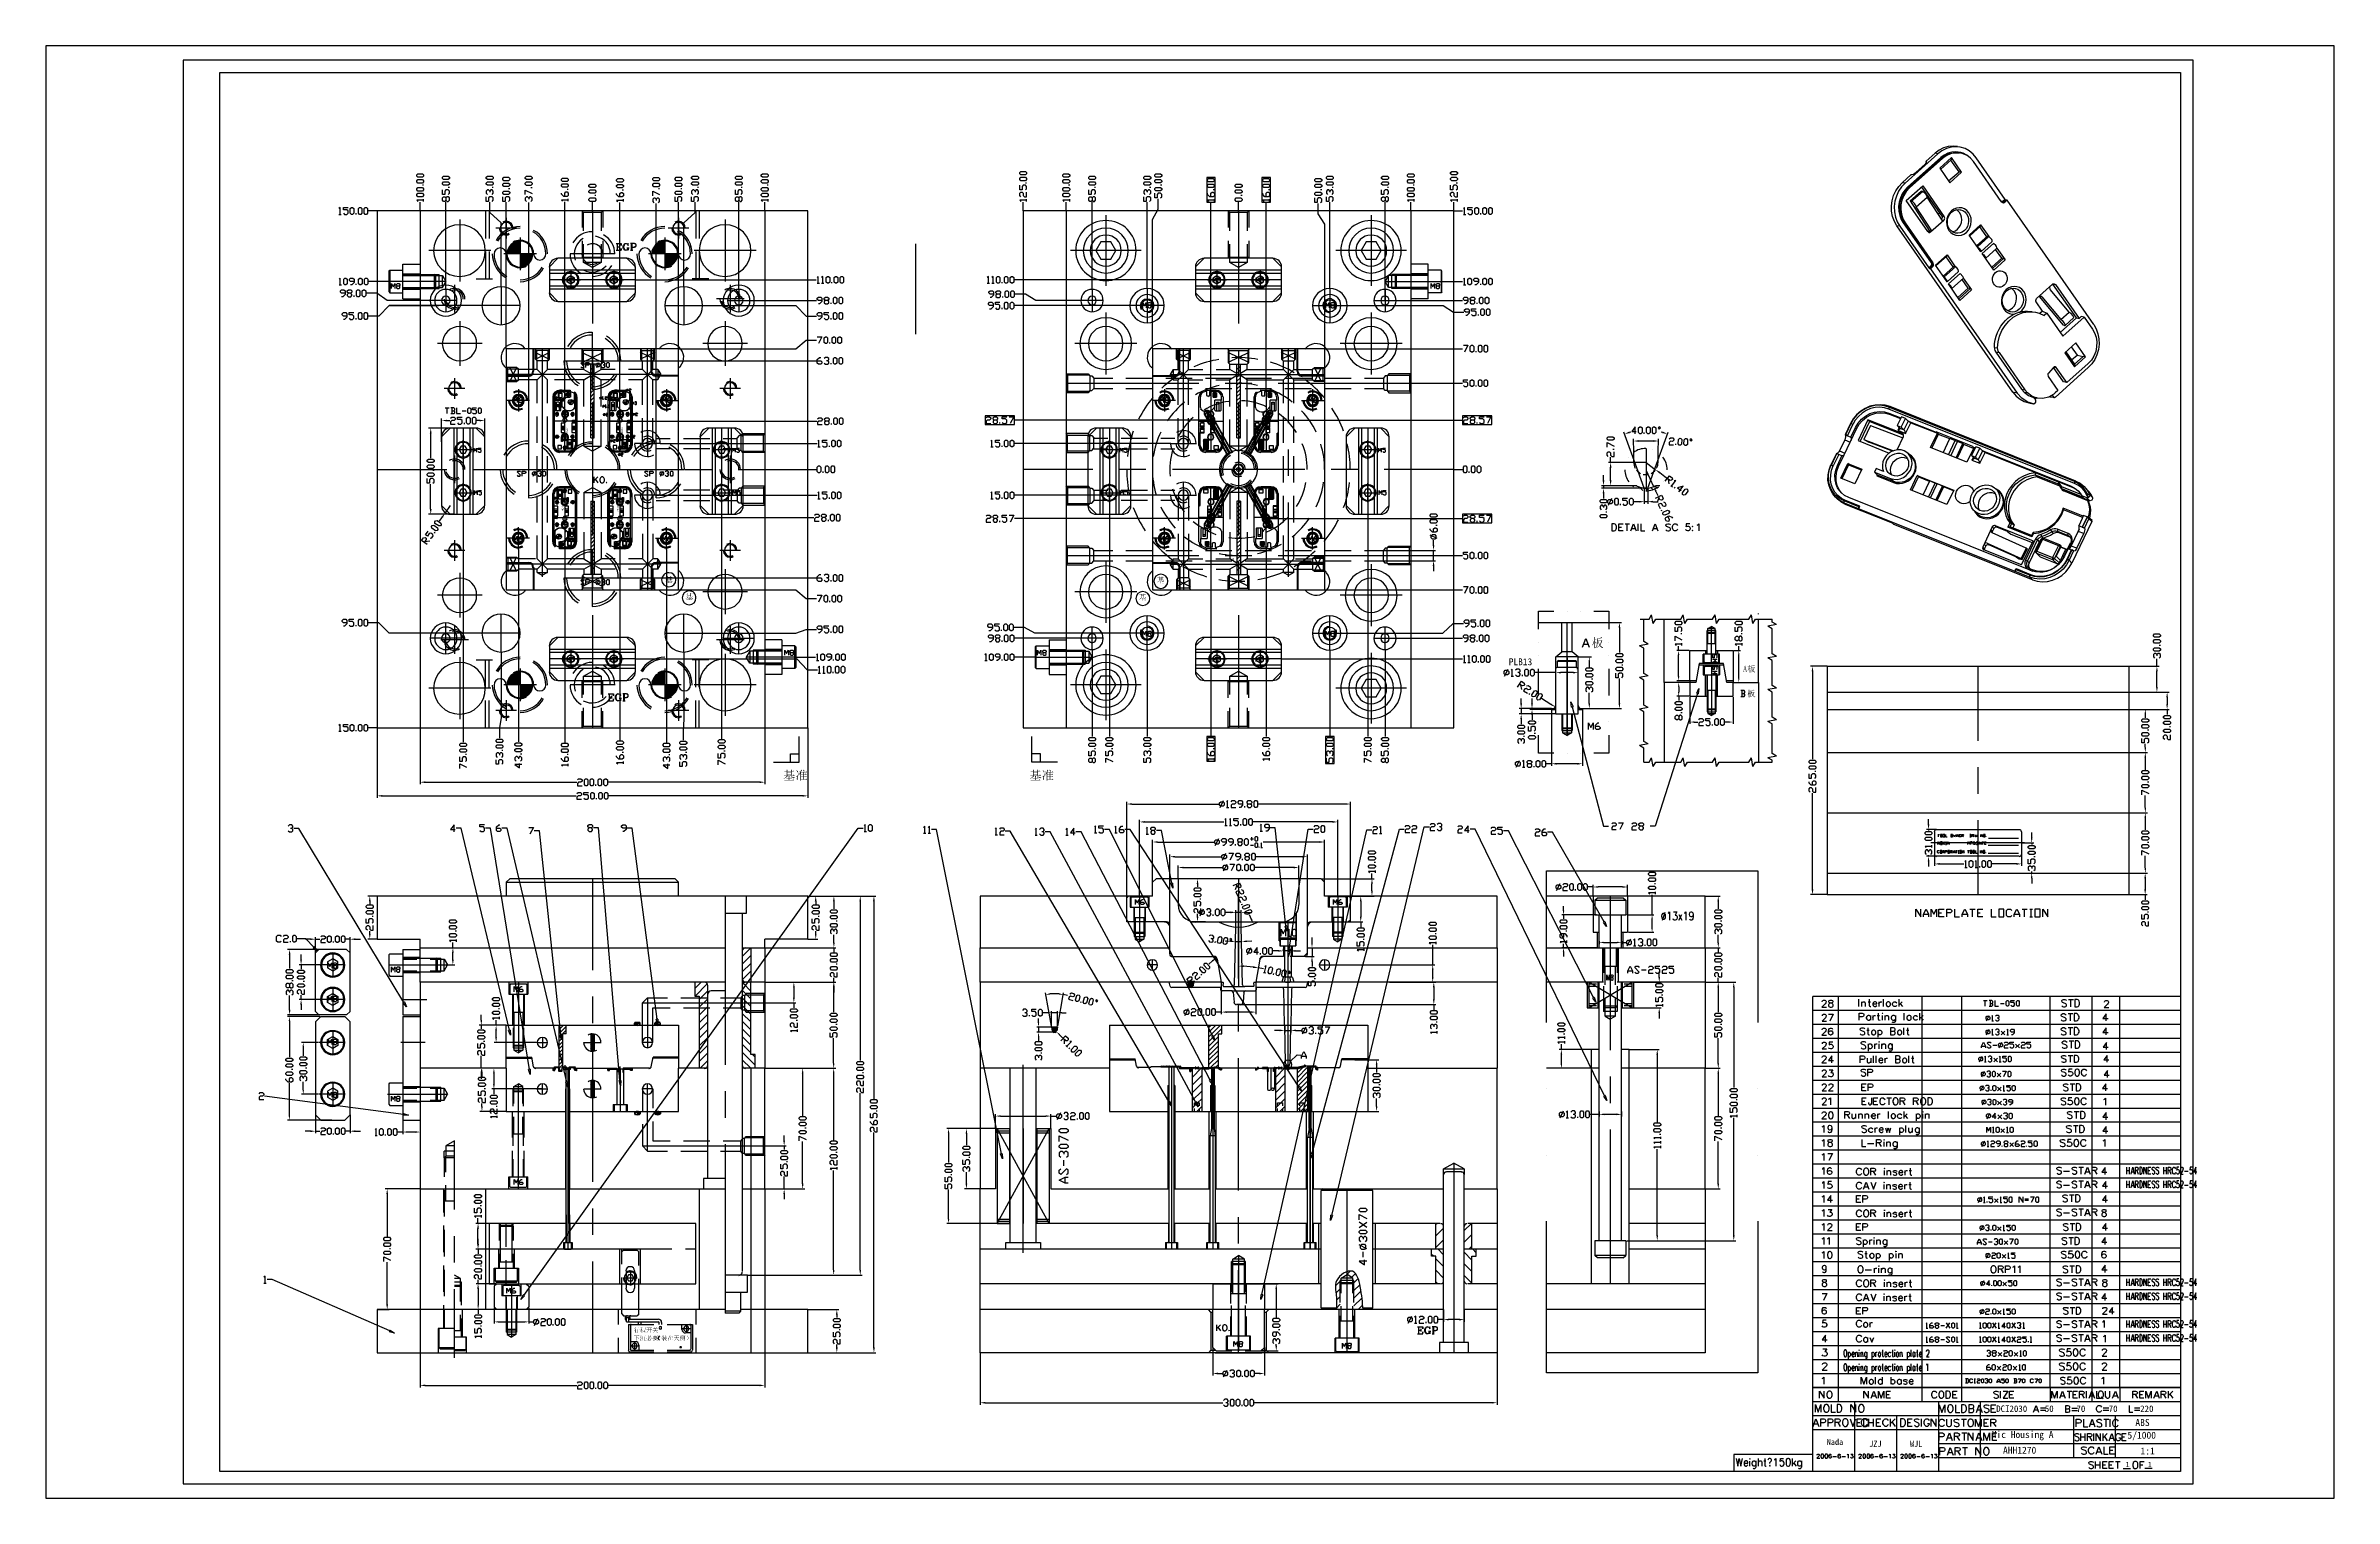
# Model space of a CAD drawing. Header units: inches. Extents: x 0 to 325, y 148 to 354.
import ezdxf

# ---------------------------------------------------------------- set-up
doc = ezdxf.new("R2010")
doc.units = ezdxf.units.IN
doc.header["$MEASUREMENT"] = 0
doc.styles.add('PDF SimSun', font='simsun.ttc')

# ---------------------------------------------------------------- blocks, each defined once
blk = doc.blocks.new('AHH1270-500010_3')
at = {"transparency": 33554687}
for color, points in [(5, [(65.53, 324.31), (65.53, 324.49), (65.52, 324.31)]), (5, [(65.56, 324.31), (65.56, 324.67), (65.53, 324.49)]), (5, [(65.53, 324.31), (65.56, 324.31), (65.53, 324.49)]), (5, [(65.6, 324.31), (65.6, 324.84), (65.56, 324.67)]), (5, [(65.56, 324.31), (65.6, 324.31), (65.56, 324.67)]), (5, [(65.66, 324.31), (65.66, 325.01), (65.6, 324.84)]), (5, [(65.6, 324.31), (65.66, 324.31), (65.6, 324.84)]), (5, [(65.74, 324.31), (65.74, 325.17), (65.66, 325.01)]), (5, [(65.66, 324.31), (65.74, 324.31), (65.66, 325.01)]), (5, [(65.83, 324.31), (65.83, 325.33), (65.74, 325.17)]), (5, [(65.74, 324.31), (65.83, 324.31), (65.74, 325.17)]), (5, [(65.94, 324.31), (65.94, 325.47), (65.83, 325.33)]), (5, [(65.83, 324.31), (65.94, 324.31), (65.83, 325.33)]), (5, [(66.06, 324.31), (66.06, 325.6), (65.94, 325.47)]), (5, [(65.94, 324.31), (66.06, 324.31), (65.94, 325.47)]), (5, [(66.19, 324.31), (66.19, 325.73), (66.06, 325.6)]), (5, [(66.06, 324.31), (66.19, 324.31), (66.06, 325.6)]), (5, [(66.34, 324.31), (66.34, 325.83), (66.19, 325.73)]), (5, [(66.19, 324.31), (66.34, 324.31), (66.19, 325.73)]), (5, [(66.49, 324.31), (66.49, 325.92), (66.34, 325.83)]), (5, [(66.34, 324.31), (66.49, 324.31), (66.34, 325.83)]), (5, [(66.66, 324.31), (66.66, 326), (66.49, 325.92)]), (5, [(66.49, 324.31), (66.66, 324.31), (66.49, 325.92)]), (5, [(66.82, 324.31), (66.82, 326.06), (66.66, 326)]), (5, [(66.66, 324.31), (66.82, 324.31), (66.66, 326)]), (5, [(67, 324.31), (67, 326.11), (66.82, 326.06)]), (5, [(66.82, 324.31), (67, 324.31), (66.82, 326.06)]), (5, [(67.18, 324.31), (67.18, 326.13), (67, 326.11)]), (5, [(67, 324.31), (67.18, 324.31), (67, 326.11)]), (5, [(67.36, 324.31), (67.36, 326.14), (67.18, 326.13)]), (5, [(67.18, 324.31), (67.36, 324.31), (67.18, 326.13)]), (5, [(86.05, 324.31), (86.05, 324.49), (86.04, 324.31)]), (5, [(86.08, 324.31), (86.08, 324.67), (86.05, 324.49)]), (5, [(86.05, 324.31), (86.08, 324.31), (86.05, 324.49)]), (5, [(86.12, 324.31), (86.12, 324.84), (86.08, 324.67)]), (5, [(86.08, 324.31), (86.12, 324.31), (86.08, 324.67)]), (5, [(86.18, 324.31), (86.18, 325.01), (86.12, 324.84)]), (5, [(86.12, 324.31), (86.18, 324.31), (86.12, 324.84)]), (5, [(86.26, 324.31), (86.26, 325.17), (86.18, 325.01)]), (5, [(86.18, 324.31), (86.26, 324.31), (86.18, 325.01)]), (5, [(86.35, 324.31), (86.35, 325.33), (86.26, 325.17)]), (5, [(86.26, 324.31), (86.35, 324.31), (86.26, 325.17)]), (5, [(86.46, 324.31), (86.46, 325.47), (86.35, 325.33)]), (5, [(86.35, 324.31), (86.46, 324.31), (86.35, 325.33)]), (5, [(86.58, 324.31), (86.58, 325.6), (86.46, 325.47)]), (5, [(86.46, 324.31), (86.58, 324.31), (86.46, 325.47)]), (5, [(86.71, 324.31), (86.71, 325.73), (86.58, 325.6)]), (5, [(86.58, 324.31), (86.71, 324.31), (86.58, 325.6)]), (5, [(86.86, 324.31), (86.86, 325.83), (86.71, 325.73)]), (5, [(86.71, 324.31), (86.86, 324.31), (86.71, 325.73)]), (5, [(87.01, 324.31), (87.01, 325.92), (86.86, 325.83)]), (5, [(86.86, 324.31), (87.01, 324.31), (86.86, 325.83)]), (5, [(87.17, 324.31), (87.17, 326), (87.01, 325.92)]), (5, [(87.01, 324.31), (87.17, 324.31), (87.01, 325.92)]), (5, [(87.34, 324.31), (87.34, 326.06), (87.17, 326)]), (5, [(87.17, 324.31), (87.34, 324.31), (87.17, 326)]), (5, [(87.52, 324.31), (87.52, 326.11), (87.34, 326.06)]), (5, [(87.34, 324.31), (87.52, 324.31), (87.34, 326.06)]), (5, [(87.69, 324.31), (87.69, 326.13), (87.52, 326.11)]), (5, [(87.52, 324.31), (87.69, 324.31), (87.52, 326.11)]), (5, [(87.87, 324.31), (87.87, 326.14), (87.69, 326.13)]), (5, [(87.69, 324.31), (87.87, 324.31), (87.69, 326.13)]), (5, [(67.36, 322.48), (67.54, 322.49), (67.36, 324.31)]), (5, [(67.54, 322.49), (67.54, 324.31), (67.36, 324.31)]), (5, [(67.54, 322.49), (67.71, 322.51), (67.54, 324.31)]), (5, [(67.71, 322.51), (67.71, 324.31), (67.54, 324.31)]), (5, [(67.71, 322.51), (67.89, 322.56), (67.71, 324.31)]), (5, [(67.89, 322.56), (67.89, 324.31), (67.71, 324.31)]), (5, [(67.89, 322.56), (68.06, 322.62), (67.89, 324.31)]), (5, [(68.06, 322.62), (68.06, 324.31), (67.89, 324.31)]), (5, [(68.06, 322.62), (68.22, 322.69), (68.06, 324.31)]), (5, [(68.22, 322.69), (68.22, 324.31), (68.06, 324.31)]), (5, [(68.22, 322.69), (68.37, 322.79), (68.22, 324.31)]), (5, [(68.37, 322.79), (68.37, 324.31), (68.22, 324.31)]), (5, [(68.37, 322.79), (68.52, 322.89), (68.37, 324.31)]), (5, [(68.52, 322.89), (68.52, 324.31), (68.37, 324.31)]), (5, [(68.52, 322.89), (68.65, 323.01), (68.52, 324.31)]), (5, [(68.65, 323.01), (68.65, 324.31), (68.52, 324.31)]), (5, [(68.65, 323.01), (68.77, 323.15), (68.65, 324.31)]), (5, [(68.77, 323.15), (68.77, 324.31), (68.65, 324.31)]), (5, [(68.77, 323.15), (68.88, 323.29), (68.77, 324.31)]), (5, [(68.88, 323.29), (68.88, 324.31), (68.77, 324.31)]), (5, [(68.88, 323.29), (68.97, 323.45), (68.88, 324.31)]), (5, [(68.97, 323.45), (68.97, 324.31), (68.88, 324.31)]), (5, [(68.97, 323.45), (69.05, 323.61), (68.97, 324.31)]), (5, [(69.05, 323.61), (69.05, 324.31), (68.97, 324.31)]), (5, [(69.05, 323.61), (69.11, 323.78), (69.05, 324.31)]), (5, [(69.11, 323.78), (69.11, 324.31), (69.05, 324.31)]), (5, [(69.11, 323.78), (69.15, 323.95), (69.11, 324.31)]), (5, [(69.15, 323.95), (69.15, 324.31), (69.11, 324.31)]), (5, [(69.15, 323.95), (69.18, 324.13), (69.15, 324.31)]), (5, [(69.18, 324.13), (69.18, 324.31), (69.15, 324.31)]), (5, [(69.18, 324.13), (69.19, 324.31), (69.18, 324.31)]), (5, [(87.87, 322.48), (88.05, 322.49), (87.87, 324.31)]), (5, [(88.05, 322.49), (88.05, 324.31), (87.87, 324.31)]), (5, [(88.05, 322.49), (88.23, 322.51), (88.05, 324.31)]), (5, [(88.23, 322.51), (88.23, 324.31), (88.05, 324.31)]), (5, [(88.23, 322.51), (88.41, 322.56), (88.23, 324.31)]), (5, [(88.41, 322.56), (88.41, 324.31), (88.23, 324.31)]), (5, [(88.41, 322.56), (88.57, 322.62), (88.41, 324.31)]), (5, [(88.57, 322.62), (88.57, 324.31), (88.41, 324.31)]), (5, [(88.57, 322.62), (88.74, 322.69), (88.57, 324.31)]), (5, [(88.74, 322.69), (88.74, 324.31), (88.57, 324.31)]), (5, [(88.74, 322.69), (88.89, 322.79), (88.74, 324.31)]), (5, [(88.89, 322.79), (88.89, 324.31), (88.74, 324.31)]), (5, [(88.89, 322.79), (89.04, 322.89), (88.89, 324.31)]), (5, [(89.04, 322.89), (89.04, 324.31), (88.89, 324.31)]), (5, [(89.04, 322.89), (89.17, 323.01), (89.04, 324.31)]), (5, [(89.17, 323.01), (89.17, 324.31), (89.04, 324.31)]), (5, [(89.17, 323.01), (89.29, 323.15), (89.17, 324.31)]), (5, [(89.29, 323.15), (89.29, 324.31), (89.17, 324.31)]), (5, [(89.29, 323.15), (89.4, 323.29), (89.29, 324.31)]), (5, [(89.4, 323.29), (89.4, 324.31), (89.29, 324.31)]), (5, [(89.4, 323.29), (89.49, 323.45), (89.4, 324.31)]), (5, [(89.49, 323.45), (89.49, 324.31), (89.4, 324.31)]), (5, [(89.49, 323.45), (89.57, 323.61), (89.49, 324.31)]), (5, [(89.57, 323.61), (89.57, 324.31), (89.49, 324.31)]), (5, [(89.57, 323.61), (89.63, 323.78), (89.57, 324.31)]), (5, [(89.63, 323.78), (89.63, 324.31), (89.57, 324.31)]), (5, [(89.63, 323.78), (89.67, 323.95), (89.63, 324.31)]), (5, [(89.67, 323.95), (89.67, 324.31), (89.63, 324.31)]), (5, [(89.67, 323.95), (89.7, 324.13), (89.67, 324.31)]), (5, [(89.7, 324.13), (89.7, 324.31), (89.67, 324.31)]), (5, [(89.7, 324.13), (89.71, 324.31), (89.7, 324.31)]), (6, [(72.37, 303.91), (72.37, 303.96), (72.36, 303.91)]), (6, [(72.39, 303.91), (72.39, 304), (72.37, 303.96)]), (6, [(72.37, 303.91), (72.39, 303.91), (72.37, 303.96)]), (6, [(72.4, 301.59), (72.4, 301.72), (72.37, 301.66)]), (6, [(72.42, 303.91), (72.42, 304.03), (72.39, 304)]), (6, [(72.39, 303.91), (72.42, 303.91), (72.39, 304)]), (6, [(72.44, 301.59), (72.44, 301.77), (72.4, 301.72)]), (6, [(72.4, 301.59), (72.44, 301.59), (72.4, 301.72)]), (6, [(72.46, 303.91), (72.46, 304.05), (72.42, 304.03)]), (6, [(72.42, 303.91), (72.46, 303.91), (72.42, 304.03)]), (6, [(72.49, 301.59), (72.49, 301.81), (72.44, 301.77)]), (6, [(72.44, 301.59), (72.49, 301.59), (72.44, 301.77)]), (6, [(72.51, 303.91), (72.51, 304.06), (72.46, 304.05)]), (6, [(72.46, 303.91), (72.51, 303.91), (72.46, 304.05)]), (6, [(72.55, 301.59), (72.55, 301.83), (72.49, 301.81)]), (6, [(72.49, 301.59), (72.55, 301.59), (72.49, 301.81)]), (6, [(72.51, 303.77), (72.55, 303.77), (72.51, 303.91)]), (6, [(72.55, 303.77), (72.55, 303.91), (72.51, 303.91)]), (6, [(72.55, 303.77), (72.6, 303.79), (72.55, 303.91)]), (6, [(72.6, 303.79), (72.6, 303.91), (72.55, 303.91)]), (6, [(72.61, 301.59), (72.61, 301.84), (72.55, 301.83)]), (6, [(72.55, 301.59), (72.61, 301.59), (72.55, 301.83)]), (6, [(72.61, 302.81), (72.61, 302.9), (72.59, 302.86)]), (6, [(72.59, 302.81), (72.61, 302.81), (72.59, 302.86)]), (6, [(72.6, 303.79), (72.63, 303.83), (72.6, 303.91)]), (6, [(72.63, 303.83), (72.63, 303.91), (72.6, 303.91)]), (6, [(72.64, 302.81), (72.64, 302.93), (72.61, 302.9)]), (6, [(72.61, 302.81), (72.64, 302.81), (72.61, 302.9)]), (6, [(72.63, 303.83), (72.65, 303.87), (72.63, 303.91)]), (6, [(72.65, 303.87), (72.65, 303.91), (72.63, 303.91)]), (6, [(72.68, 302.81), (72.68, 302.95), (72.64, 302.93)]), (6, [(72.64, 302.81), (72.68, 302.81), (72.64, 302.93)]), (6, [(72.65, 303.87), (72.66, 303.91), (72.65, 303.91)]), (6, [(72.73, 302.81), (72.73, 302.96), (72.68, 302.95)]), (6, [(72.68, 302.81), (72.73, 302.81), (72.68, 302.95)]), (6, [(72.73, 302.67), (72.78, 302.68), (72.73, 302.81)]), (6, [(72.78, 302.68), (72.78, 302.81), (72.73, 302.81)]), (6, [(72.78, 302.68), (72.82, 302.7), (72.78, 302.81)]), (6, [(72.82, 302.7), (72.82, 302.81), (72.78, 302.81)]), (6, [(72.82, 302.7), (72.85, 302.73), (72.82, 302.81)]), (6, [(72.85, 302.73), (72.85, 302.81), (72.82, 302.81)]), (6, [(72.85, 302.73), (72.87, 302.77), (72.85, 302.81)]), (6, [(72.87, 302.77), (72.87, 302.81), (72.85, 302.81)]), (6, [(72.87, 302.77), (72.88, 302.81), (72.87, 302.81)]), (6, [(73.91, 304.4), (73.91, 304.52), (73.89, 304.47)]), (6, [(73.89, 304.4), (73.91, 304.4), (73.89, 304.47)]), (6, [(73.95, 304.4), (73.95, 304.58), (73.91, 304.52)]), (6, [(73.91, 304.4), (73.95, 304.4), (73.91, 304.52)]), (6, [(74, 304.4), (74, 304.61), (73.95, 304.58)]), (6, [(73.95, 304.4), (74, 304.4), (73.95, 304.58)]), (6, [(74.06, 304.4), (74.06, 304.64), (74, 304.61)]), (6, [(74, 304.4), (74.06, 304.4), (74, 304.61)]), (6, [(74.12, 304.4), (74.12, 304.65), (74.06, 304.64)]), (6, [(74.06, 304.4), (74.12, 304.4), (74.06, 304.64)]), (6, [(74.12, 304.16), (74.19, 304.17), (74.12, 304.4)]), (6, [(74.19, 304.17), (74.19, 304.4), (74.12, 304.4)]), (6, [(74.19, 304.17), (74.25, 304.19), (74.19, 304.4)]), (6, [(74.25, 304.19), (74.25, 304.4), (74.19, 304.4)]), (6, [(74.25, 304.19), (74.3, 304.23), (74.25, 304.4)]), (6, [(74.3, 304.23), (74.3, 304.4), (74.25, 304.4)]), (6, [(74.3, 304.23), (74.34, 304.28), (74.3, 304.4)]), (6, [(74.34, 304.28), (74.34, 304.4), (74.3, 304.4)]), (6, [(74.34, 304.28), (74.36, 304.34), (74.34, 304.4)]), (6, [(74.36, 304.34), (74.36, 304.4), (74.34, 304.4)]), (6, [(74.36, 304.34), (74.37, 304.4), (74.36, 304.4)]), (6, [(74.59, 301.59), (74.59, 301.72), (74.57, 301.66)]), (6, [(74.63, 301.59), (74.63, 301.77), (74.59, 301.72)]), (6, [(74.59, 301.59), (74.63, 301.59), (74.59, 301.72)]), (6, [(74.68, 301.59), (74.68, 301.81), (74.63, 301.77)]), (6, [(74.63, 301.59), (74.68, 301.59), (74.63, 301.77)]), (6, [(74.74, 301.59), (74.74, 301.83), (74.68, 301.81)]), (6, [(74.68, 301.59), (74.74, 301.59), (74.68, 301.81)]), (6, [(74.81, 301.59), (74.81, 301.84), (74.74, 301.83)]), (6, [(74.74, 301.59), (74.81, 301.59), (74.74, 301.83)]), (6, [(80.21, 303.91), (80.21, 304), (80.19, 303.96)]), (6, [(80.19, 303.91), (80.21, 303.91), (80.19, 303.96)]), (6, [(80.21, 301.59), (80.21, 301.72), (80.19, 301.66)]), (6, [(80.24, 303.91), (80.24, 304.03), (80.21, 304)]), (6, [(80.21, 303.91), (80.24, 303.91), (80.21, 304)]), (6, [(80.25, 301.59), (80.25, 301.77), (80.21, 301.72)]), (6, [(80.21, 301.59), (80.25, 301.59), (80.21, 301.72)]), (6, [(80.28, 303.91), (80.28, 304.05), (80.24, 304.03)]), (6, [(80.24, 303.91), (80.28, 303.91), (80.24, 304.03)]), (6, [(80.3, 301.59), (80.3, 301.81), (80.25, 301.77)]), (6, [(80.25, 301.59), (80.3, 301.59), (80.25, 301.77)]), (6, [(80.33, 303.91), (80.33, 304.06), (80.28, 304.05)]), (6, [(80.28, 303.91), (80.33, 303.91), (80.28, 304.05)]), (6, [(80.36, 301.59), (80.36, 301.83), (80.3, 301.81)]), (6, [(80.3, 301.59), (80.36, 301.59), (80.3, 301.81)]), (6, [(80.33, 303.77), (80.37, 303.77), (80.33, 303.91)]), (6, [(80.37, 303.77), (80.37, 303.91), (80.33, 303.91)]), (6, [(80.42, 301.59), (80.42, 301.84), (80.36, 301.83)]), (6, [(80.36, 301.59), (80.42, 301.59), (80.36, 301.83)]), (6, [(80.37, 303.77), (80.41, 303.79), (80.37, 303.91)]), (6, [(80.41, 303.79), (80.41, 303.91), (80.37, 303.91)]), (6, [(80.41, 303.79), (80.44, 303.83), (80.41, 303.91)]), (6, [(80.44, 303.83), (80.44, 303.91), (80.41, 303.91)]), (6, [(80.43, 302.81), (80.43, 302.9), (80.41, 302.86)]), (6, [(80.41, 302.81), (80.43, 302.81), (80.41, 302.86)]), (6, [(80.46, 302.81), (80.46, 302.93), (80.43, 302.9)]), (6, [(80.43, 302.81), (80.46, 302.81), (80.43, 302.9)]), (6, [(80.44, 303.83), (80.47, 303.87), (80.44, 303.91)]), (6, [(80.47, 303.87), (80.47, 303.91), (80.44, 303.91)]), (6, [(80.5, 302.81), (80.5, 302.95), (80.46, 302.93)]), (6, [(80.46, 302.81), (80.5, 302.81), (80.46, 302.93)]), (6, [(80.47, 303.87), (80.47, 303.91), (80.47, 303.91)]), (6, [(80.55, 302.81), (80.55, 302.96), (80.5, 302.95)]), (6, [(80.5, 302.81), (80.55, 302.81), (80.5, 302.95)]), (6, [(80.55, 302.67), (80.59, 302.68), (80.55, 302.81)]), (6, [(80.59, 302.68), (80.59, 302.81), (80.55, 302.81)]), (6, [(80.59, 302.68), (80.63, 302.7), (80.59, 302.81)]), (6, [(80.63, 302.7), (80.63, 302.81), (80.59, 302.81)]), (6, [(80.63, 302.7), (80.66, 302.73), (80.63, 302.81)]), (6, [(80.66, 302.73), (80.66, 302.81), (80.63, 302.81)]), (6, [(80.66, 302.73), (80.69, 302.77), (80.66, 302.81)]), (6, [(80.69, 302.77), (80.69, 302.81), (80.66, 302.81)]), (6, [(80.69, 302.77), (80.69, 302.81), (80.69, 302.81)]), (6, [(81.73, 304.4), (81.73, 304.52), (81.7, 304.47)]), (6, [(81.7, 304.4), (81.73, 304.4), (81.7, 304.47)]), (6, [(81.77, 304.4), (81.77, 304.58), (81.73, 304.52)]), (6, [(81.73, 304.4), (81.77, 304.4), (81.73, 304.52)]), (6, [(81.82, 304.4), (81.82, 304.61), (81.77, 304.58)]), (6, [(81.77, 304.4), (81.82, 304.4), (81.77, 304.58)]), (6, [(81.88, 304.4), (81.88, 304.64), (81.82, 304.61)]), (6, [(81.82, 304.4), (81.88, 304.4), (81.82, 304.61)]), (6, [(81.94, 304.4), (81.94, 304.65), (81.88, 304.64)]), (6, [(81.88, 304.4), (81.94, 304.4), (81.88, 304.64)]), (6, [(81.94, 304.16), (82, 304.17), (81.94, 304.4)]), (6, [(82, 304.17), (82, 304.4), (81.94, 304.4)]), (6, [(82, 304.17), (82.06, 304.19), (82, 304.4)]), (6, [(82.06, 304.19), (82.06, 304.4), (82, 304.4)]), (6, [(82.06, 304.19), (82.11, 304.23), (82.06, 304.4)]), (6, [(82.11, 304.23), (82.11, 304.4), (82.06, 304.4)]), (6, [(82.11, 304.23), (82.15, 304.28), (82.11, 304.4)]), (6, [(82.15, 304.28), (82.15, 304.4), (82.11, 304.4)]), (6, [(82.15, 304.28), (82.18, 304.34), (82.15, 304.4)]), (6, [(82.18, 304.34), (82.18, 304.4), (82.15, 304.4)]), (6, [(82.18, 304.34), (82.18, 304.4), (82.18, 304.4)]), (6, [(82.41, 301.59), (82.41, 301.72), (82.39, 301.66)]), (6, [(82.45, 301.59), (82.45, 301.77), (82.41, 301.72)]), (6, [(82.41, 301.59), (82.45, 301.59), (82.41, 301.72)]), (6, [(82.5, 301.59), (82.5, 301.81), (82.45, 301.77)]), (6, [(82.45, 301.59), (82.5, 301.59), (82.45, 301.77)]), (6, [(82.56, 301.59), (82.56, 301.83), (82.5, 301.81)]), (6, [(82.5, 301.59), (82.56, 301.59), (82.5, 301.81)]), (6, [(82.62, 301.59), (82.62, 301.84), (82.56, 301.83)]), (6, [(82.56, 301.59), (82.62, 301.59), (82.56, 301.83)]), (1, [(54.81, 298.89), (54.69, 299.63), (54.56, 298.89)]), (1, [(56.98, 300.57), (56.24, 300.69), (56.98, 300.81)]), (1, [(61.62, 300.57), (62.35, 300.69), (61.62, 300.81)]), (6, [(72.37, 301.59), (72.37, 301.66), (72.36, 301.59)]), (6, [(72.37, 301.59), (72.4, 301.59), (72.37, 301.66)]), (6, [(72.61, 301.35), (72.67, 301.36), (72.61, 301.59)]), (6, [(72.67, 301.36), (72.67, 301.59), (72.61, 301.59)]), (6, [(72.61, 298.42), (72.67, 298.65), (72.61, 298.66)]), (6, [(72.67, 298.42), (72.67, 298.65), (72.61, 298.42)]), (6, [(72.67, 301.36), (72.73, 301.38), (72.67, 301.59)]), (6, [(72.73, 301.38), (72.73, 301.59), (72.67, 301.59)]), (6, [(72.67, 298.42), (72.73, 298.63), (72.67, 298.65)]), (6, [(72.73, 298.42), (72.73, 298.63), (72.67, 298.42)]), (6, [(72.73, 301.38), (72.78, 301.42), (72.73, 301.59)]), (6, [(72.78, 301.42), (72.78, 301.59), (72.73, 301.59)]), (6, [(72.73, 298.42), (72.78, 298.59), (72.73, 298.63)]), (6, [(72.78, 298.42), (72.78, 298.59), (72.73, 298.42)]), (6, [(72.78, 301.42), (72.82, 301.47), (72.78, 301.59)]), (6, [(72.82, 301.47), (72.82, 301.59), (72.78, 301.59)]), (6, [(72.78, 298.42), (72.82, 298.54), (72.78, 298.59)]), (6, [(72.82, 298.42), (72.82, 298.54), (72.78, 298.42)]), (6, [(72.82, 301.47), (72.84, 301.53), (72.82, 301.59)]), (6, [(72.84, 301.53), (72.84, 301.59), (72.82, 301.59)]), (6, [(72.82, 298.42), (72.84, 298.48), (72.82, 298.54)]), (6, [(72.84, 301.53), (72.85, 301.59), (72.84, 301.59)]), (6, [(72.84, 298.42), (72.85, 298.42), (72.84, 298.48)]), (6, [(74.57, 301.59), (74.59, 301.59), (74.57, 301.66)]), (6, [(74.59, 298.42), (74.59, 298.54), (74.57, 298.48)]), (6, [(74.57, 298.42), (74.59, 298.42), (74.57, 298.48)]), (6, [(74.63, 298.42), (74.63, 298.59), (74.59, 298.54)]), (6, [(74.59, 298.42), (74.63, 298.42), (74.59, 298.54)]), (6, [(74.68, 298.42), (74.68, 298.63), (74.63, 298.59)]), (6, [(74.63, 298.42), (74.68, 298.42), (74.63, 298.59)]), (6, [(74.74, 298.42), (74.74, 298.65), (74.68, 298.63)]), (6, [(74.68, 298.42), (74.74, 298.42), (74.68, 298.63)]), (6, [(74.81, 298.42), (74.81, 298.66), (74.74, 298.65)]), (6, [(74.74, 298.42), (74.81, 298.42), (74.74, 298.65)]), (6, [(74.81, 301.35), (74.87, 301.36), (74.81, 301.59)]), (6, [(74.87, 301.36), (74.87, 301.59), (74.81, 301.59)]), (6, [(74.87, 301.36), (74.93, 301.38), (74.87, 301.59)]), (6, [(74.93, 301.38), (74.93, 301.59), (74.87, 301.59)]), (6, [(74.93, 301.38), (74.98, 301.42), (74.93, 301.59)]), (6, [(74.98, 301.42), (74.98, 301.59), (74.93, 301.59)]), (6, [(74.98, 301.42), (75.02, 301.47), (74.98, 301.59)]), (6, [(75.02, 301.47), (75.02, 301.59), (74.98, 301.59)]), (6, [(75.02, 301.47), (75.04, 301.53), (75.02, 301.59)]), (6, [(75.04, 301.53), (75.04, 301.59), (75.02, 301.59)]), (6, [(75.04, 301.53), (75.05, 301.59), (75.04, 301.59)]), (6, [(80.19, 301.59), (80.21, 301.59), (80.19, 301.66)]), (6, [(80.42, 301.35), (80.49, 301.36), (80.42, 301.59)]), (6, [(80.49, 301.36), (80.49, 301.59), (80.42, 301.59)]), (6, [(80.42, 298.42), (80.49, 298.65), (80.42, 298.66)]), (6, [(80.49, 298.42), (80.49, 298.65), (80.42, 298.42)]), (6, [(80.49, 301.36), (80.55, 301.38), (80.49, 301.59)]), (6, [(80.55, 301.38), (80.55, 301.59), (80.49, 301.59)]), (6, [(80.49, 298.42), (80.55, 298.63), (80.49, 298.65)]), (6, [(80.55, 298.42), (80.55, 298.63), (80.49, 298.42)]), (6, [(80.55, 301.38), (80.6, 301.42), (80.55, 301.59)]), (6, [(80.6, 301.42), (80.6, 301.59), (80.55, 301.59)]), (6, [(80.55, 298.42), (80.6, 298.59), (80.55, 298.63)]), (6, [(80.6, 298.42), (80.6, 298.59), (80.55, 298.42)]), (6, [(80.6, 301.42), (80.64, 301.47), (80.6, 301.59)]), (6, [(80.64, 301.47), (80.64, 301.59), (80.6, 301.59)]), (6, [(80.6, 298.42), (80.64, 298.54), (80.6, 298.59)]), (6, [(80.64, 298.42), (80.64, 298.54), (80.6, 298.42)]), (6, [(80.64, 301.47), (80.66, 301.53), (80.64, 301.59)]), (6, [(80.66, 301.53), (80.66, 301.59), (80.64, 301.59)]), (6, [(80.64, 298.42), (80.66, 298.48), (80.64, 298.54)]), (6, [(80.66, 301.53), (80.67, 301.59), (80.66, 301.59)]), (6, [(80.66, 298.42), (80.67, 298.42), (80.66, 298.48)]), (6, [(82.39, 301.59), (82.41, 301.59), (82.39, 301.66)]), (6, [(82.41, 298.42), (82.41, 298.54), (82.39, 298.48)]), (6, [(82.39, 298.42), (82.41, 298.42), (82.39, 298.48)]), (6, [(82.45, 298.42), (82.45, 298.59), (82.41, 298.54)]), (6, [(82.41, 298.42), (82.45, 298.42), (82.41, 298.54)]), (6, [(82.5, 298.42), (82.5, 298.63), (82.45, 298.59)]), (6, [(82.45, 298.42), (82.5, 298.42), (82.45, 298.59)]), (6, [(82.56, 298.42), (82.56, 298.65), (82.5, 298.63)]), (6, [(82.5, 298.42), (82.56, 298.42), (82.5, 298.63)]), (6, [(82.62, 298.42), (82.62, 298.66), (82.56, 298.65)]), (6, [(82.56, 298.42), (82.62, 298.42), (82.56, 298.65)]), (6, [(82.62, 301.35), (82.68, 301.36), (82.62, 301.59)]), (6, [(82.68, 301.36), (82.68, 301.59), (82.62, 301.59)]), (6, [(82.68, 301.36), (82.74, 301.38), (82.68, 301.59)]), (6, [(82.74, 301.38), (82.74, 301.59), (82.68, 301.59)]), (6, [(82.74, 301.38), (82.79, 301.42), (82.74, 301.59)]), (6, [(82.79, 301.42), (82.79, 301.59), (82.74, 301.59)]), (6, [(82.79, 301.42), (82.83, 301.47), (82.79, 301.59)]), (6, [(82.83, 301.47), (82.83, 301.59), (82.79, 301.59)]), (6, [(82.83, 301.47), (82.86, 301.53), (82.83, 301.59)]), (6, [(82.86, 301.53), (82.86, 301.59), (82.83, 301.59)]), (6, [(82.86, 301.53), (82.87, 301.59), (82.86, 301.59)]), (1, [(224.59, 299.13), (223.93, 298.79), (224.67, 298.9)]), (1, [(229.28, 298.9), (230.01, 298.79), (229.35, 299.13)]), (6, [(72.37, 298.35), (72.37, 298.42), (72.36, 298.42)]), (6, [(72.4, 298.3), (72.4, 298.42), (72.37, 298.35)]), (6, [(72.37, 298.35), (72.4, 298.42), (72.37, 298.42)]), (6, [(72.44, 298.24), (72.44, 298.42), (72.4, 298.3)]), (6, [(72.4, 298.3), (72.44, 298.42), (72.4, 298.42)]), (6, [(72.49, 298.21), (72.49, 298.42), (72.44, 298.24)]), (6, [(72.44, 298.24), (72.49, 298.42), (72.44, 298.42)]), (6, [(72.55, 298.18), (72.55, 298.42), (72.49, 298.21)]), (6, [(72.49, 298.21), (72.55, 298.42), (72.49, 298.42)]), (6, [(72.61, 298.17), (72.61, 298.42), (72.55, 298.18)]), (6, [(72.55, 298.18), (72.61, 298.42), (72.55, 298.42)]), (6, [(73.5, 296.83), (73.5, 296.95), (73.47, 296.89)]), (6, [(73.47, 296.83), (73.5, 296.83), (73.47, 296.89)]), (6, [(73.53, 296.83), (73.53, 297), (73.5, 296.95)]), (6, [(73.5, 296.83), (73.53, 296.83), (73.5, 296.95)]), (6, [(73.58, 296.83), (73.58, 297.04), (73.53, 297)]), (6, [(73.53, 296.83), (73.58, 296.83), (73.53, 297)]), (6, [(73.64, 296.83), (73.64, 297.07), (73.58, 297.04)]), (6, [(73.58, 296.83), (73.64, 296.83), (73.58, 297.04)]), (6, [(73.64, 296.83), (73.71, 296.83), (73.64, 297.07)]), (6, [(73.71, 296.83), (73.71, 297.07), (73.64, 297.07)]), (6, [(73.71, 296.59), (73.77, 296.59), (73.71, 296.83)]), (6, [(73.77, 296.59), (73.77, 296.83), (73.71, 296.83)]), (6, [(73.77, 296.59), (73.83, 296.62), (73.77, 296.83)]), (6, [(73.83, 296.62), (73.83, 296.83), (73.77, 296.83)]), (6, [(73.83, 296.62), (73.88, 296.66), (73.83, 296.83)]), (6, [(73.88, 296.66), (73.88, 296.83), (73.83, 296.83)]), (6, [(73.88, 296.66), (73.92, 296.71), (73.88, 296.83)]), (6, [(73.92, 296.71), (73.92, 296.83), (73.88, 296.83)]), (6, [(73.92, 296.71), (73.94, 296.77), (73.92, 296.83)]), (6, [(73.94, 296.77), (73.94, 296.83), (73.92, 296.83)]), (6, [(73.94, 296.77), (73.95, 296.83), (73.94, 296.83)]), (6, [(74.24, 297.44), (74.24, 297.55), (74.22, 297.5)]), (6, [(74.22, 297.44), (74.24, 297.44), (74.22, 297.5)]), (6, [(74.28, 297.44), (74.28, 297.59), (74.24, 297.55)]), (6, [(74.24, 297.44), (74.28, 297.44), (74.24, 297.55)]), (6, [(74.33, 297.44), (74.33, 297.62), (74.28, 297.59)]), (6, [(74.28, 297.44), (74.33, 297.44), (74.28, 297.59)]), (6, [(74.33, 297.44), (74.39, 297.44), (74.33, 297.62)]), (6, [(74.39, 297.44), (74.39, 297.62), (74.33, 297.62)]), (6, [(74.39, 297.26), (74.45, 297.27), (74.39, 297.44)]), (6, [(74.45, 297.27), (74.45, 297.44), (74.39, 297.44)]), (6, [(74.45, 297.27), (74.5, 297.29), (74.45, 297.44)]), (6, [(74.5, 297.29), (74.5, 297.44), (74.45, 297.44)]), (6, [(74.5, 297.29), (74.54, 297.33), (74.5, 297.44)]), (6, [(74.54, 297.33), (74.54, 297.44), (74.5, 297.44)]), (6, [(74.54, 297.33), (74.56, 297.38), (74.54, 297.44)]), (6, [(74.56, 297.38), (74.56, 297.44), (74.54, 297.44)]), (6, [(74.56, 297.38), (74.57, 297.44), (74.56, 297.44)]), (6, [(74.81, 298.17), (74.87, 298.18), (74.81, 298.42)]), (6, [(74.87, 298.18), (74.87, 298.42), (74.81, 298.42)]), (6, [(74.87, 298.18), (74.93, 298.21), (74.87, 298.42)]), (6, [(74.93, 298.21), (74.93, 298.42), (74.87, 298.42)]), (6, [(74.93, 298.21), (74.98, 298.24), (74.93, 298.42)]), (6, [(74.98, 298.24), (74.98, 298.42), (74.93, 298.42)]), (6, [(74.98, 298.24), (75.02, 298.3), (74.98, 298.42)]), (6, [(75.02, 298.3), (75.02, 298.42), (74.98, 298.42)]), (6, [(75.02, 298.3), (75.04, 298.35), (75.02, 298.42)]), (6, [(75.04, 298.35), (75.04, 298.42), (75.02, 298.42)]), (6, [(75.04, 298.35), (75.05, 298.42), (75.04, 298.42)]), (6, [(80.19, 298.35), (80.19, 298.42), (80.18, 298.42)]), (6, [(80.21, 298.3), (80.21, 298.42), (80.19, 298.35)]), (6, [(80.19, 298.35), (80.21, 298.42), (80.19, 298.42)]), (6, [(80.25, 298.24), (80.25, 298.42), (80.21, 298.3)]), (6, [(80.21, 298.3), (80.25, 298.42), (80.21, 298.42)]), (6, [(80.3, 298.21), (80.3, 298.42), (80.25, 298.24)]), (6, [(80.25, 298.24), (80.3, 298.42), (80.25, 298.42)]), (6, [(80.36, 298.18), (80.36, 298.42), (80.3, 298.21)]), (6, [(80.3, 298.21), (80.36, 298.42), (80.3, 298.42)]), (6, [(80.42, 298.17), (80.42, 298.42), (80.36, 298.18)]), (6, [(80.36, 298.18), (80.42, 298.42), (80.36, 298.42)]), (6, [(81.31, 296.83), (81.31, 296.95), (81.29, 296.89)]), (6, [(81.29, 296.83), (81.31, 296.83), (81.29, 296.89)]), (6, [(81.35, 296.83), (81.35, 297), (81.31, 296.95)]), (6, [(81.31, 296.83), (81.35, 296.83), (81.31, 296.95)]), (6, [(81.4, 296.83), (81.4, 297.04), (81.35, 297)]), (6, [(81.35, 296.83), (81.4, 296.83), (81.35, 297)]), (6, [(81.46, 296.83), (81.46, 297.07), (81.4, 297.04)]), (6, [(81.4, 296.83), (81.46, 296.83), (81.4, 297.04)]), (6, [(81.46, 296.83), (81.52, 296.83), (81.46, 297.07)]), (6, [(81.52, 296.83), (81.52, 297.07), (81.46, 297.07)]), (6, [(81.52, 296.59), (81.59, 296.59), (81.52, 296.83)]), (6, [(81.59, 296.59), (81.59, 296.83), (81.52, 296.83)]), (6, [(81.59, 296.59), (81.64, 296.62), (81.59, 296.83)]), (6, [(81.65, 296.62), (81.64, 296.83), (81.59, 296.83)]), (6, [(81.65, 296.62), (81.7, 296.66), (81.64, 296.83)]), (6, [(81.7, 296.66), (81.7, 296.83), (81.64, 296.83)]), (6, [(81.7, 296.66), (81.73, 296.71), (81.7, 296.83)]), (6, [(81.73, 296.71), (81.73, 296.83), (81.7, 296.83)]), (6, [(81.73, 296.71), (81.76, 296.77), (81.73, 296.83)]), (6, [(81.76, 296.77), (81.76, 296.83), (81.73, 296.83)]), (6, [(81.76, 296.77), (81.77, 296.83), (81.76, 296.83)]), (6, [(82.06, 297.44), (82.06, 297.55), (82.03, 297.5)]), (6, [(82.03, 297.44), (82.06, 297.44), (82.03, 297.5)]), (6, [(82.1, 297.44), (82.1, 297.59), (82.06, 297.55)]), (6, [(82.06, 297.44), (82.1, 297.44), (82.06, 297.55)]), (6, [(82.15, 297.44), (82.15, 297.62), (82.1, 297.59)]), (6, [(82.1, 297.44), (82.15, 297.44), (82.1, 297.59)]), (6, [(82.15, 297.44), (82.21, 297.44), (82.15, 297.62)]), (6, [(82.21, 297.44), (82.21, 297.62), (82.15, 297.62)]), (6, [(82.21, 297.26), (82.26, 297.27), (82.21, 297.44)]), (6, [(82.26, 297.27), (82.26, 297.44), (82.21, 297.44)]), (6, [(82.26, 297.27), (82.31, 297.29), (82.26, 297.44)]), (6, [(82.31, 297.29), (82.31, 297.44), (82.26, 297.44)]), (6, [(82.31, 297.29), (82.36, 297.33), (82.31, 297.44)]), (6, [(82.36, 297.33), (82.36, 297.44), (82.31, 297.44)]), (6, [(82.36, 297.33), (82.38, 297.38), (82.36, 297.44)]), (6, [(82.38, 297.38), (82.38, 297.44), (82.36, 297.44)]), (6, [(82.38, 297.38), (82.39, 297.44), (82.38, 297.44)]), (6, [(82.62, 298.17), (82.68, 298.18), (82.62, 298.42)]), (6, [(82.68, 298.18), (82.68, 298.42), (82.62, 298.42)]), (6, [(82.68, 298.18), (82.74, 298.21), (82.68, 298.42)]), (6, [(82.74, 298.21), (82.74, 298.42), (82.68, 298.42)]), (6, [(82.74, 298.21), (82.79, 298.24), (82.74, 298.42)]), (6, [(82.79, 298.24), (82.79, 298.42), (82.74, 298.42)]), (6, [(82.79, 298.24), (82.83, 298.3), (82.79, 298.42)]), (6, [(82.83, 298.3), (82.83, 298.42), (82.79, 298.42)]), (6, [(82.83, 298.3), (82.86, 298.35), (82.83, 298.42)]), (6, [(82.86, 298.35), (82.86, 298.42), (82.83, 298.42)]), (6, [(82.86, 298.35), (82.87, 298.42), (82.86, 298.42)]), (1, [(225.94, 297.92), (225.21, 297.79), (225.94, 297.67)]), (1, [(228, 297.67), (228.74, 297.79), (228.01, 297.92)]), (1, [(221.07, 292.2), (220.94, 291.47), (220.82, 292.2)]), (1, [(222.08, 294.03), (221.95, 294.76), (221.83, 294.03)]), (1, [(222.08, 292.2), (221.95, 291.47), (221.83, 292.2)]), (1, [(228.85, 293.19), (228.34, 293.73), (229, 293.39)]), (6, [(72.37, 289.2), (72.36, 289.14), (72.37, 289.14)]), (6, [(72.4, 289.26), (72.37, 289.2), (72.4, 289.14)]), (6, [(72.37, 289.2), (72.37, 289.14), (72.4, 289.14)]), (6, [(72.44, 289.31), (72.4, 289.26), (72.44, 289.14)]), (6, [(72.4, 289.26), (72.4, 289.14), (72.44, 289.14)]), (6, [(72.49, 289.35), (72.44, 289.31), (72.49, 289.14)]), (6, [(72.44, 289.31), (72.44, 289.14), (72.49, 289.14)]), (6, [(72.55, 289.37), (72.49, 289.35), (72.55, 289.14)]), (6, [(72.49, 289.35), (72.49, 289.14), (72.55, 289.14)]), (6, [(72.61, 289.38), (72.55, 289.37), (72.61, 289.14)]), (6, [(72.55, 289.37), (72.55, 289.14), (72.61, 289.14)]), (6, [(72.67, 289.14), (72.61, 289.14), (72.67, 288.9)]), (6, [(72.61, 289.14), (72.61, 288.89), (72.67, 288.9)]), (6, [(72.73, 289.14), (72.67, 289.14), (72.73, 288.93)]), (6, [(72.67, 289.14), (72.67, 288.9), (72.73, 288.93)]), (6, [(72.78, 289.14), (72.73, 289.14), (72.78, 288.96)]), (6, [(72.73, 289.14), (72.73, 288.93), (72.78, 288.96)]), (6, [(72.82, 289.14), (72.78, 289.14), (72.82, 289.01)]), (6, [(72.78, 289.14), (72.78, 288.96), (72.82, 289.01)]), (6, [(72.84, 289.14), (72.82, 289.14), (72.84, 289.07)]), (6, [(72.82, 289.14), (72.82, 289.01), (72.84, 289.07)]), (6, [(72.87, 290.11), (72.87, 290.22), (72.85, 290.17)]), (6, [(72.85, 290.11), (72.87, 290.11), (72.85, 290.17)]), (6, [(72.92, 290.11), (72.92, 290.26), (72.87, 290.22)]), (6, [(72.87, 290.11), (72.92, 290.11), (72.87, 290.22)]), (6, [(72.97, 290.11), (72.97, 290.29), (72.92, 290.26)]), (6, [(72.92, 290.11), (72.97, 290.11), (72.92, 290.26)]), (6, [(73.02, 290.11), (73.02, 290.3), (72.97, 290.29)]), (6, [(72.97, 290.11), (73.02, 290.11), (72.97, 290.29)]), (6, [(73.02, 289.93), (73.08, 289.94), (73.02, 290.11)]), (6, [(73.08, 289.94), (73.08, 290.11), (73.02, 290.11)]), (6, [(73.08, 289.94), (73.13, 289.96), (73.08, 290.11)]), (6, [(73.13, 289.96), (73.13, 290.11), (73.08, 290.11)]), (6, [(73.13, 289.96), (73.17, 290.01), (73.13, 290.11)]), (6, [(73.17, 290.01), (73.17, 290.11), (73.13, 290.11)]), (6, [(73.17, 290.01), (73.2, 290.06), (73.17, 290.11)]), (6, [(73.2, 290.06), (73.2, 290.11), (73.17, 290.11)]), (6, [(73.2, 290.06), (73.21, 290.11), (73.2, 290.11)]), (6, [(73.47, 290.79), (73.46, 290.72), (73.47, 290.72)]), (6, [(73.5, 290.85), (73.47, 290.79), (73.5, 290.72)]), (6, [(73.47, 290.79), (73.47, 290.72), (73.5, 290.72)]), (6, [(73.53, 290.9), (73.5, 290.85), (73.53, 290.72)]), (6, [(73.5, 290.85), (73.5, 290.72), (73.53, 290.72)]), (6, [(73.58, 290.94), (73.53, 290.9), (73.58, 290.72)]), (6, [(73.53, 290.9), (73.53, 290.72), (73.58, 290.72)]), (6, [(73.64, 290.96), (73.58, 290.94), (73.64, 290.72)]), (6, [(73.58, 290.94), (73.58, 290.72), (73.64, 290.72)]), (6, [(73.71, 290.97), (73.64, 290.96), (73.71, 290.72)]), (6, [(73.64, 290.96), (73.64, 290.72), (73.71, 290.72)]), (6, [(73.77, 290.72), (73.71, 290.72), (73.77, 290.49)]), (6, [(73.71, 290.72), (73.71, 290.48), (73.77, 290.49)]), (6, [(73.83, 290.72), (73.77, 290.72), (73.83, 290.51)]), (6, [(73.77, 290.72), (73.77, 290.49), (73.83, 290.51)]), (6, [(73.88, 290.72), (73.83, 290.72), (73.88, 290.55)]), (6, [(73.83, 290.72), (73.83, 290.51), (73.88, 290.55)]), (6, [(73.92, 290.72), (73.88, 290.72), (73.92, 290.6)]), (6, [(73.88, 290.72), (73.88, 290.55), (73.92, 290.6)]), (6, [(73.94, 290.72), (73.92, 290.72), (73.94, 290.66)]), (6, [(73.92, 290.72), (73.92, 290.6), (73.94, 290.66)]), (6, [(73.94, 290.72), (73.94, 290.66), (73.95, 290.72)]), (6, [(74.57, 289.14), (74.56, 289.14), (74.57, 289.07)]), (6, [(74.57, 289.14), (74.57, 289.07), (74.59, 289.14)]), (6, [(74.59, 289.14), (74.57, 289.07), (74.59, 289.01)]), (6, [(74.63, 289.14), (74.59, 289.01), (74.63, 288.96)]), (6, [(74.63, 289.14), (74.63, 288.96), (74.68, 289.14)]), (6, [(74.68, 289.14), (74.63, 288.96), (74.68, 288.93)]), (6, [(74.68, 289.14), (74.68, 288.93), (74.74, 289.14)]), (6, [(74.74, 289.14), (74.68, 288.93), (74.74, 288.9)]), (6, [(74.74, 289.14), (74.74, 288.9), (74.81, 289.14)]), (6, [(74.81, 289.14), (74.74, 288.9), (74.81, 288.89)]), (6, [(74.81, 289.38), (74.81, 289.14), (74.87, 289.37)]), (6, [(74.87, 289.37), (74.81, 289.14), (74.87, 289.14)]), (6, [(74.87, 289.37), (74.87, 289.14), (74.93, 289.35)]), (6, [(74.93, 289.35), (74.87, 289.14), (74.93, 289.14)]), (6, [(74.93, 289.35), (74.93, 289.14), (74.98, 289.31)]), (6, [(74.98, 289.31), (74.93, 289.14), (74.98, 289.14)]), (6, [(74.98, 289.31), (74.98, 289.14), (75.02, 289.26)]), (6, [(75.02, 289.26), (74.98, 289.14), (75.02, 289.14)]), (6, [(75.02, 289.26), (75.02, 289.14), (75.04, 289.2)]), (6, [(75.04, 289.2), (75.02, 289.14), (75.04, 289.14)]), (6, [(75.04, 289.2), (75.04, 289.14), (75.05, 289.14)]), (6, [(80.19, 289.2), (80.18, 289.14), (80.19, 289.14)]), (6, [(80.21, 289.26), (80.19, 289.2), (80.21, 289.14)]), (6, [(80.19, 289.2), (80.19, 289.14), (80.21, 289.14)]), (6, [(80.25, 289.31), (80.21, 289.26), (80.25, 289.14)]), (6, [(80.21, 289.26), (80.21, 289.14), (80.25, 289.14)]), (6, [(80.3, 289.35), (80.25, 289.31), (80.3, 289.14)]), (6, [(80.25, 289.31), (80.25, 289.14), (80.3, 289.14)]), (6, [(80.36, 289.37), (80.3, 289.35), (80.36, 289.14)]), (6, [(80.3, 289.35), (80.3, 289.14), (80.36, 289.14)]), (6, [(80.42, 289.38), (80.36, 289.37), (80.42, 289.14)]), (6, [(80.36, 289.37), (80.36, 289.14), (80.42, 289.14)]), (6, [(80.49, 289.14), (80.42, 289.14), (80.49, 288.9)]), (6, [(80.42, 289.14), (80.42, 288.89), (80.49, 288.9)]), (6, [(80.55, 289.14), (80.49, 289.14), (80.55, 288.93)]), (6, [(80.49, 289.14), (80.49, 288.9), (80.55, 288.93)]), (6, [(80.6, 289.14), (80.55, 289.14), (80.6, 288.96)]), (6, [(80.55, 289.14), (80.55, 288.93), (80.6, 288.96)]), (6, [(80.64, 289.14), (80.6, 289.14), (80.64, 289.01)]), (6, [(80.6, 289.14), (80.6, 288.96), (80.64, 289.01)]), (6, [(80.66, 289.14), (80.64, 289.14), (80.66, 289.07)]), (6, [(80.64, 289.14), (80.64, 289.01), (80.66, 289.07)]), (6, [(80.69, 290.11), (80.69, 290.22), (80.66, 290.17)]), (6, [(80.66, 290.11), (80.69, 290.11), (80.66, 290.17)]), (6, [(80.73, 290.11), (80.73, 290.26), (80.69, 290.22)]), (6, [(80.69, 290.11), (80.73, 290.11), (80.69, 290.22)]), (6, [(80.78, 290.11), (80.78, 290.29), (80.73, 290.26)]), (6, [(80.73, 290.11), (80.78, 290.11), (80.73, 290.26)]), (6, [(80.84, 290.11), (80.84, 290.3), (80.78, 290.29)]), (6, [(80.78, 290.11), (80.84, 290.11), (80.78, 290.29)]), (6, [(80.84, 289.93), (80.9, 289.94), (80.84, 290.11)]), (6, [(80.9, 289.94), (80.9, 290.11), (80.84, 290.11)]), (6, [(80.9, 289.94), (80.95, 289.96), (80.9, 290.11)]), (6, [(80.95, 289.96), (80.95, 290.11), (80.9, 290.11)]), (6, [(80.95, 289.96), (80.99, 290.01), (80.95, 290.11)]), (6, [(80.99, 290.01), (80.99, 290.11), (80.95, 290.11)]), (6, [(80.99, 290.01), (81.01, 290.06), (80.99, 290.11)]), (6, [(81.01, 290.06), (81.01, 290.11), (80.99, 290.11)]), (6, [(81.01, 290.06), (81.02, 290.11), (81.01, 290.11)]), (6, [(81.29, 290.79), (81.28, 290.72), (81.29, 290.72)]), (6, [(81.31, 290.85), (81.29, 290.79), (81.31, 290.72)]), (6, [(81.29, 290.79), (81.29, 290.72), (81.31, 290.72)]), (6, [(81.35, 290.9), (81.31, 290.85), (81.35, 290.72)]), (6, [(81.31, 290.85), (81.31, 290.72), (81.35, 290.72)]), (6, [(81.4, 290.94), (81.35, 290.9), (81.4, 290.72)]), (6, [(81.35, 290.9), (81.35, 290.72), (81.4, 290.72)]), (6, [(81.46, 290.96), (81.4, 290.94), (81.46, 290.72)]), (6, [(81.4, 290.94), (81.4, 290.72), (81.46, 290.72)]), (6, [(81.52, 290.97), (81.46, 290.96), (81.52, 290.72)]), (6, [(81.46, 290.96), (81.46, 290.72), (81.52, 290.72)]), (6, [(81.59, 290.72), (81.52, 290.72), (81.59, 290.49)]), (6, [(81.52, 290.72), (81.52, 290.48), (81.59, 290.49)]), (6, [(81.65, 290.72), (81.59, 290.72), (81.65, 290.51)]), (6, [(81.59, 290.72), (81.59, 290.49), (81.65, 290.51)]), (6, [(81.7, 290.72), (81.65, 290.72), (81.7, 290.55)]), (6, [(81.65, 290.72), (81.65, 290.51), (81.7, 290.55)]), (6, [(81.73, 290.72), (81.7, 290.72), (81.73, 290.6)]), (6, [(81.7, 290.72), (81.7, 290.55), (81.73, 290.6)]), (6, [(81.76, 290.72), (81.73, 290.72), (81.76, 290.66)]), (6, [(81.73, 290.72), (81.73, 290.6), (81.76, 290.66)]), (6, [(81.76, 290.72), (81.76, 290.66), (81.77, 290.72)]), (6, [(82.39, 289.14), (82.38, 289.14), (82.39, 289.07)]), (6, [(82.39, 289.14), (82.39, 289.07), (82.41, 289.14)]), (6, [(82.41, 289.14), (82.39, 289.07), (82.41, 289.01)]), (6, [(82.45, 289.14), (82.41, 289.01), (82.45, 288.96)]), (6, [(82.45, 289.14), (82.45, 288.96), (82.5, 289.14)]), (6, [(82.5, 289.14), (82.45, 288.96), (82.5, 288.93)]), (6, [(82.5, 289.14), (82.5, 288.93), (82.56, 289.14)]), (6, [(82.56, 289.14), (82.5, 288.93), (82.56, 288.9)]), (6, [(82.56, 289.14), (82.56, 288.9), (82.62, 289.14)]), (6, [(82.62, 289.14), (82.56, 288.9), (82.62, 288.89)]), (6, [(82.62, 289.38), (82.62, 289.14), (82.68, 289.37)]), (6, [(82.68, 289.37), (82.62, 289.14), (82.68, 289.14)]), (6, [(82.68, 289.37), (82.68, 289.14), (82.74, 289.35)]), (6, [(82.74, 289.35), (82.68, 289.14), (82.74, 289.14)]), (6, [(82.74, 289.35), (82.74, 289.14), (82.79, 289.31)]), (6, [(82.79, 289.31), (82.74, 289.14), (82.79, 289.14)]), (6, [(82.79, 289.31), (82.79, 289.14), (82.83, 289.26)]), (6, [(82.83, 289.26), (82.79, 289.14), (82.83, 289.14)]), (6, [(82.83, 289.26), (82.83, 289.14), (82.86, 289.2)]), (6, [(82.86, 289.2), (82.83, 289.14), (82.86, 289.14)]), (6, [(82.86, 289.2), (82.86, 289.14), (82.87, 289.14)]), (1, [(221.07, 290.37), (220.94, 291.1), (220.82, 290.37)]), (1, [(226, 289.07), (226.73, 289.19), (226, 289.32)]), (1, [(227.95, 289.07), (227.22, 289.19), (227.95, 289.32)]), (1, [(228.26, 290.63), (228.05, 291.34), (228.48, 290.73)]), (1, [(54.81, 288.15), (54.69, 287.41), (54.56, 288.15)]), (1, [(56.44, 286.97), (56.76, 287.64), (56.24, 287.11)]), (6, [(72.37, 286.02), (72.36, 285.96), (72.37, 285.96)]), (6, [(72.4, 286.08), (72.37, 286.02), (72.4, 285.96)]), (6, [(72.37, 286.02), (72.37, 285.96), (72.4, 285.96)]), (6, [(72.44, 286.13), (72.4, 286.08), (72.44, 285.96)]), (6, [(72.4, 286.08), (72.4, 285.96), (72.44, 285.96)]), (6, [(72.49, 286.17), (72.44, 286.13), (72.49, 285.96)]), (6, [(72.44, 286.13), (72.44, 285.96), (72.49, 285.96)]), (6, [(72.55, 286.2), (72.49, 286.17), (72.55, 285.96)]), (6, [(72.49, 286.17), (72.49, 285.96), (72.55, 285.96)]), (6, [(72.61, 286.2), (72.55, 286.2), (72.61, 285.96)]), (6, [(72.55, 286.2), (72.55, 285.96), (72.61, 285.96)]), (6, [(72.67, 285.96), (72.61, 285.96), (72.67, 285.72)]), (6, [(72.61, 285.96), (72.61, 285.72), (72.67, 285.72)]), (6, [(72.73, 285.96), (72.67, 285.96), (72.73, 285.75)]), (6, [(72.67, 285.96), (72.67, 285.72), (72.73, 285.75)]), (6, [(72.78, 285.96), (72.73, 285.96), (72.78, 285.79)]), (6, [(72.73, 285.96), (72.73, 285.75), (72.78, 285.79)]), (6, [(72.82, 285.96), (72.78, 285.96), (72.82, 285.84)]), (6, [(72.78, 285.96), (72.78, 285.79), (72.82, 285.84)]), (6, [(72.84, 285.96), (72.82, 285.96), (72.84, 285.9)]), (6, [(72.82, 285.96), (72.82, 285.84), (72.84, 285.9)]), (6, [(74.57, 286.02), (74.56, 285.96), (74.57, 285.96)]), (6, [(74.59, 286.08), (74.57, 286.02), (74.59, 285.96)]), (6, [(74.57, 286.02), (74.57, 285.96), (74.59, 285.96)]), (6, [(74.63, 286.13), (74.59, 286.08), (74.63, 285.96)]), (6, [(74.59, 286.08), (74.59, 285.96), (74.63, 285.96)]), (6, [(74.68, 286.17), (74.63, 286.13), (74.68, 285.96)]), (6, [(74.63, 286.13), (74.63, 285.96), (74.68, 285.96)]), (6, [(74.74, 286.2), (74.68, 286.17), (74.74, 285.96)]), (6, [(74.68, 286.17), (74.68, 285.96), (74.74, 285.96)]), (6, [(74.81, 286.2), (74.74, 286.2), (74.81, 285.96)]), (6, [(74.74, 286.2), (74.74, 285.96), (74.81, 285.96)]), (6, [(74.87, 285.96), (74.81, 285.96), (74.87, 285.72)]), (6, [(74.81, 285.96), (74.81, 285.72), (74.87, 285.72)]), (6, [(74.93, 285.96), (74.87, 285.96), (74.93, 285.75)]), (6, [(74.87, 285.96), (74.87, 285.72), (74.93, 285.75)]), (6, [(74.98, 285.96), (74.93, 285.96), (74.98, 285.79)]), (6, [(74.93, 285.96), (74.93, 285.75), (74.98, 285.79)]), (6, [(75.02, 285.96), (74.98, 285.96), (75.02, 285.84)]), (6, [(74.98, 285.96), (74.98, 285.79), (75.02, 285.84)]), (6, [(75.04, 285.96), (75.02, 285.96), (75.04, 285.9)]), (6, [(75.02, 285.96), (75.02, 285.84), (75.04, 285.9)]), (6, [(80.19, 286.02), (80.18, 285.96), (80.19, 285.96)]), (6, [(80.21, 286.08), (80.19, 286.02), (80.21, 285.96)]), (6, [(80.19, 286.02), (80.19, 285.96), (80.21, 285.96)]), (6, [(80.25, 286.13), (80.21, 286.08), (80.25, 285.96)]), (6, [(80.21, 286.08), (80.21, 285.96), (80.25, 285.96)]), (6, [(80.3, 286.17), (80.25, 286.13), (80.3, 285.96)]), (6, [(80.25, 286.13), (80.25, 285.96), (80.3, 285.96)]), (6, [(80.36, 286.2), (80.3, 286.17), (80.36, 285.96)]), (6, [(80.3, 286.17), (80.3, 285.96), (80.36, 285.96)]), (6, [(80.42, 286.2), (80.36, 286.2), (80.42, 285.96)]), (6, [(80.36, 286.2), (80.36, 285.96), (80.42, 285.96)]), (6, [(80.49, 285.96), (80.42, 285.96), (80.49, 285.72)]), (6, [(80.42, 285.96), (80.42, 285.72), (80.49, 285.72)]), (6, [(80.55, 285.96), (80.49, 285.96), (80.55, 285.75)]), (6, [(80.49, 285.96), (80.49, 285.72), (80.55, 285.75)]), (6, [(80.6, 285.96), (80.55, 285.96), (80.6, 285.79)]), (6, [(80.55, 285.96), (80.55, 285.75), (80.6, 285.79)]), (6, [(80.64, 285.96), (80.6, 285.96), (80.64, 285.84)]), (6, [(80.6, 285.96), (80.6, 285.79), (80.64, 285.84)]), (6, [(80.66, 285.96), (80.64, 285.96), (80.66, 285.9)]), (6, [(80.64, 285.96), (80.64, 285.84), (80.66, 285.9)]), (6, [(82.39, 286.02), (82.38, 285.96), (82.39, 285.96)]), (6, [(82.41, 286.08), (82.39, 286.02), (82.41, 285.96)]), (6, [(82.39, 286.02), (82.39, 285.96), (82.41, 285.96)]), (6, [(82.45, 286.13), (82.41, 286.08), (82.45, 285.96)]), (6, [(82.41, 286.08), (82.41, 285.96), (82.45, 285.96)]), (6, [(82.5, 286.17), (82.45, 286.13), (82.5, 285.96)]), (6, [(82.45, 286.13), (82.45, 285.96), (82.5, 285.96)]), (6, [(82.56, 286.2), (82.5, 286.17), (82.56, 285.96)]), (6, [(82.5, 286.17), (82.5, 285.96), (82.56, 285.96)]), (6, [(82.62, 286.2), (82.56, 286.2), (82.62, 285.96)]), (6, [(82.56, 286.2), (82.56, 285.96), (82.62, 285.96)]), (6, [(82.68, 285.96), (82.62, 285.96), (82.68, 285.72)]), (6, [(82.62, 285.96), (82.62, 285.72), (82.68, 285.72)]), (6, [(82.74, 285.96), (82.68, 285.96), (82.74, 285.75)]), (6, [(82.68, 285.96), (82.68, 285.72), (82.74, 285.75)]), (6, [(82.79, 285.96), (82.74, 285.96), (82.79, 285.79)]), (6, [(82.74, 285.96), (82.74, 285.75), (82.79, 285.79)]), (6, [(82.83, 285.96), (82.79, 285.96), (82.83, 285.84)]), (6, [(82.79, 285.96), (82.79, 285.79), (82.83, 285.84)]), (6, [(82.86, 285.96), (82.83, 285.96), (82.86, 285.9)]), (6, [(82.83, 285.96), (82.83, 285.84), (82.86, 285.9)]), (6, [(73.08, 283.27), (73.05, 283.21), (73.08, 283.15)]), (6, [(73.05, 283.21), (73.05, 283.15), (73.08, 283.15)]), (6, [(73.05, 283.21), (73.05, 283.15), (73.05, 283.15)]), (6, [(73.12, 283.32), (73.08, 283.27), (73.12, 283.15)]), (6, [(73.08, 283.27), (73.08, 283.15), (73.12, 283.15)]), (6, [(73.17, 283.36), (73.12, 283.32), (73.17, 283.15)]), (6, [(73.12, 283.32), (73.12, 283.15), (73.17, 283.15)]), (6, [(73.23, 283.39), (73.17, 283.36), (73.23, 283.15)]), (6, [(73.17, 283.36), (73.17, 283.15), (73.23, 283.15)]), (6, [(73.29, 283.4), (73.23, 283.39), (73.29, 283.15)]), (6, [(73.23, 283.39), (73.23, 283.15), (73.29, 283.15)]), (6, [(73.35, 283.15), (73.29, 283.15), (73.35, 282.92)]), (6, [(73.29, 283.15), (73.29, 282.91), (73.35, 282.92)]), (6, [(73.41, 283.15), (73.35, 283.15), (73.41, 282.94)]), (6, [(73.35, 283.15), (73.35, 282.92), (73.41, 282.94)]), (6, [(73.46, 283.15), (73.41, 283.15), (73.46, 282.98)]), (6, [(73.41, 283.15), (73.41, 282.94), (73.46, 282.98)]), (6, [(73.5, 283.15), (73.46, 283.15), (73.5, 283.03)]), (6, [(73.46, 283.15), (73.46, 282.98), (73.5, 283.03)]), (6, [(73.53, 283.15), (73.5, 283.15), (73.53, 283.09)]), (6, [(73.5, 283.15), (73.5, 283.03), (73.53, 283.09)]), (6, [(74.57, 284.83), (74.54, 284.78), (74.57, 284.74)]), (6, [(74.54, 284.78), (74.54, 284.74), (74.57, 284.74)]), (6, [(74.54, 284.78), (74.54, 284.74), (74.54, 284.74)]), (6, [(74.6, 284.86), (74.57, 284.83), (74.6, 284.74)]), (6, [(74.57, 284.83), (74.57, 284.74), (74.6, 284.74)]), (6, [(74.64, 284.88), (74.6, 284.86), (74.64, 284.74)]), (6, [(74.6, 284.86), (74.6, 284.74), (74.64, 284.74)]), (6, [(74.68, 284.89), (74.64, 284.88), (74.68, 284.74)]), (6, [(74.64, 284.88), (74.64, 284.74), (74.68, 284.74)]), (6, [(74.73, 284.74), (74.68, 284.74), (74.73, 284.6)]), (6, [(74.68, 284.74), (74.68, 284.59), (74.73, 284.6)]), (6, [(74.77, 284.74), (74.73, 284.74), (74.77, 284.62)]), (6, [(74.73, 284.74), (74.73, 284.6), (74.77, 284.62)]), (6, [(74.79, 283.73), (74.76, 283.69), (74.79, 283.64)]), (6, [(74.76, 283.69), (74.76, 283.64), (74.79, 283.64)]), (6, [(74.76, 283.69), (74.76, 283.64), (74.76, 283.64)]), (6, [(74.8, 284.74), (74.77, 284.74), (74.8, 284.65)]), (6, [(74.77, 284.74), (74.77, 284.62), (74.8, 284.65)]), (6, [(74.82, 283.76), (74.79, 283.73), (74.82, 283.64)]), (6, [(74.79, 283.73), (74.79, 283.64), (74.82, 283.64)]), (6, [(74.82, 284.74), (74.8, 284.74), (74.82, 284.69)]), (6, [(74.8, 284.74), (74.8, 284.65), (74.82, 284.69)]), (6, [(74.82, 284.74), (74.82, 284.69), (74.83, 284.74)]), (6, [(74.86, 283.78), (74.82, 283.76), (74.86, 283.64)]), (6, [(74.82, 283.76), (74.82, 283.64), (74.86, 283.64)]), (6, [(74.9, 283.79), (74.86, 283.78), (74.9, 283.64)]), (6, [(74.86, 283.78), (74.86, 283.64), (74.9, 283.64)]), (6, [(74.95, 283.64), (74.9, 283.64), (74.95, 283.5)]), (6, [(74.9, 283.64), (74.9, 283.49), (74.95, 283.5)]), (6, [(74.99, 283.64), (74.95, 283.64), (74.99, 283.52)]), (6, [(74.95, 283.64), (74.95, 283.5), (74.99, 283.52)]), (6, [(75.02, 283.64), (74.99, 283.64), (75.02, 283.55)]), (6, [(74.99, 283.64), (74.99, 283.52), (75.02, 283.55)]), (6, [(75.04, 283.64), (75.02, 283.64), (75.04, 283.6)]), (6, [(75.02, 283.64), (75.02, 283.55), (75.04, 283.6)]), (6, [(80.87, 283.21), (80.86, 283.15), (80.87, 283.15)]), (6, [(80.89, 283.27), (80.87, 283.21), (80.89, 283.15)]), (6, [(80.87, 283.21), (80.87, 283.15), (80.89, 283.15)]), (6, [(80.93, 283.32), (80.89, 283.27), (80.93, 283.15)]), (6, [(80.89, 283.27), (80.89, 283.15), (80.93, 283.15)]), (6, [(80.98, 283.36), (80.93, 283.32), (80.98, 283.15)]), (6, [(80.93, 283.32), (80.93, 283.15), (80.98, 283.15)]), (6, [(81.04, 283.39), (80.98, 283.36), (81.04, 283.15)]), (6, [(80.98, 283.36), (80.98, 283.15), (81.04, 283.15)]), (6, [(81.11, 283.4), (81.04, 283.39), (81.11, 283.15)]), (6, [(81.04, 283.39), (81.04, 283.15), (81.11, 283.15)]), (6, [(81.17, 283.15), (81.11, 283.15), (81.17, 282.92)]), (6, [(81.11, 283.15), (81.11, 282.91), (81.17, 282.92)]), (6, [(81.23, 283.15), (81.17, 283.15), (81.23, 282.94)]), (6, [(81.17, 283.15), (81.17, 282.92), (81.23, 282.94)]), (6, [(81.28, 283.15), (81.23, 283.15), (81.28, 282.98)]), (6, [(81.23, 283.15), (81.23, 282.94), (81.28, 282.98)]), (6, [(81.32, 283.15), (81.28, 283.15), (81.32, 283.03)]), (6, [(81.28, 283.15), (81.28, 282.98), (81.32, 283.03)]), (6, [(81.34, 283.15), (81.32, 283.15), (81.34, 283.09)]), (6, [(81.32, 283.15), (81.32, 283.03), (81.34, 283.09)]), (6, [(82.36, 284.78), (82.35, 284.74), (82.36, 284.74)]), (6, [(82.38, 284.83), (82.36, 284.78), (82.38, 284.74)]), (6, [(82.36, 284.78), (82.36, 284.74), (82.38, 284.74)]), (6, [(82.41, 284.86), (82.38, 284.83), (82.41, 284.74)]), (6, [(82.38, 284.83), (82.38, 284.74), (82.41, 284.74)]), (6, [(82.45, 284.88), (82.41, 284.86), (82.45, 284.74)]), (6, [(82.41, 284.86), (82.41, 284.74), (82.45, 284.74)]), (6, [(82.5, 284.89), (82.45, 284.88), (82.5, 284.74)]), (6, [(82.45, 284.88), (82.45, 284.74), (82.5, 284.74)]), (6, [(82.55, 284.74), (82.5, 284.74), (82.55, 284.6)]), (6, [(82.5, 284.74), (82.5, 284.59), (82.55, 284.6)]), (6, [(82.59, 284.74), (82.55, 284.74), (82.59, 284.62)]), (6, [(82.55, 284.74), (82.55, 284.6), (82.59, 284.62)]), (6, [(82.58, 283.69), (82.57, 283.64), (82.58, 283.64)]), (6, [(82.6, 283.73), (82.58, 283.69), (82.6, 283.64)]), (6, [(82.58, 283.69), (82.58, 283.64), (82.6, 283.64)]), (6, [(82.62, 284.74), (82.59, 284.74), (82.62, 284.65)]), (6, [(82.59, 284.74), (82.59, 284.62), (82.62, 284.65)]), (6, [(82.63, 283.76), (82.6, 283.73), (82.63, 283.64)]), (6, [(82.6, 283.73), (82.6, 283.64), (82.63, 283.64)]), (6, [(82.64, 284.74), (82.62, 284.74), (82.64, 284.69)]), (6, [(82.62, 284.74), (82.62, 284.65), (82.64, 284.69)]), (6, [(82.68, 283.78), (82.63, 283.76), (82.68, 283.64)]), (6, [(82.63, 283.76), (82.63, 283.64), (82.68, 283.64)]), (6, [(82.72, 283.79), (82.68, 283.78), (82.72, 283.64)]), (6, [(82.68, 283.78), (82.68, 283.64), (82.72, 283.64)]), (6, [(82.77, 283.64), (82.72, 283.64), (82.77, 283.5)]), (6, [(82.72, 283.64), (82.72, 283.49), (82.77, 283.5)]), (6, [(82.81, 283.64), (82.77, 283.64), (82.81, 283.52)]), (6, [(82.77, 283.64), (82.77, 283.5), (82.81, 283.52)]), (6, [(82.84, 283.64), (82.81, 283.64), (82.84, 283.55)]), (6, [(82.81, 283.64), (82.81, 283.52), (82.84, 283.55)]), (6, [(82.86, 283.64), (82.84, 283.64), (82.86, 283.6)]), (6, [(82.84, 283.64), (82.84, 283.55), (82.86, 283.6)]), (1, [(196.97, 283.03), (196.85, 282.3), (196.73, 283.03)]), (1, [(196.97, 280.1), (196.85, 280.83), (196.73, 280.1)]), (4, [(88.42, 277.89), (88.42, 277.94), (88.42, 278.04), (88.42, 278.08), (88.52, 278.03), (88.48, 278.01), (88.48, 277.89), (88.6, 277.89), (88.65, 277.94), (88.73, 277.86), (88.48, 277.86), (88.48, 277.7), (88.76, 277.7), (88.83, 277.76), (88.92, 277.67), (88.15, 277.67), (88.12, 277.67), (88.07, 277.66), (88.05, 277.66), (88.01, 277.7), (88.42, 277.7), (88.42, 277.86), (88.27, 277.86), (88.22, 277.85), (88.19, 277.89)]), (4, [(158.11, 277.82), (158.11, 277.88), (158.11, 277.97), (158.11, 278.02), (158.21, 277.97), (158.17, 277.94), (158.17, 277.82), (158.29, 277.82), (158.34, 277.88), (158.42, 277.79), (158.17, 277.79), (158.17, 277.63), (158.45, 277.63), (158.51, 277.7), (158.61, 277.6), (157.84, 277.6), (157.81, 277.6), (157.76, 277.6), (157.73, 277.59), (157.69, 277.63), (158.11, 277.63), (158.11, 277.79), (157.96, 277.79), (157.91, 277.79), (157.88, 277.82)]), (4, [(91.31, 275.49), (91.31, 275.55), (91.3, 275.65), (91.3, 275.69), (91.4, 275.64), (91.36, 275.61), (91.36, 275.49), (91.48, 275.49), (91.54, 275.55), (91.62, 275.47), (91.36, 275.47), (91.36, 275.3), (91.64, 275.3), (91.71, 275.37), (91.8, 275.28), (91.04, 275.28), (91.01, 275.28), (90.95, 275.27), (90.93, 275.26), (90.89, 275.3), (91.31, 275.3), (91.31, 275.47), (91.15, 275.47), (91.11, 275.46), (91.07, 275.49)]), (4, [(155.55, 275.37), (155.55, 275.43), (155.55, 275.53), (155.55, 275.57), (155.65, 275.52), (155.61, 275.49), (155.61, 275.37), (155.73, 275.37), (155.78, 275.43), (155.86, 275.35), (155.61, 275.35), (155.61, 275.18), (155.89, 275.18), (155.95, 275.25), (156.05, 275.16), (155.28, 275.16), (155.25, 275.16), (155.2, 275.15), (155.17, 275.14), (155.13, 275.18), (155.55, 275.18), (155.55, 275.35), (155.4, 275.35), (155.35, 275.34), (155.32, 275.37)]), (1, [(219.7, 269.35), (219.7, 268.98), (219.71, 268.53), (219.71, 268.46), (219.6, 268.41), (219.61, 268.57), (219.61, 269), (219.61, 269.27), (219.56, 269.14), (219.43, 268.9), (219.35, 268.8), (219.33, 268.82), (219.42, 268.98), (219.55, 269.35), (219.6, 269.57), (219.44, 269.57), (219.38, 269.55), (219.33, 269.61), (219.61, 269.61), (219.61, 269.73), (219.61, 269.93), (219.6, 270.02), (219.76, 269.93), (219.7, 269.89), (219.7, 269.61), (219.79, 269.61), (219.86, 269.68), (219.98, 269.57), (219.7, 269.57), (219.7, 269.39), (219.78, 269.34), (219.88, 269.28), (219.9, 269.26), (219.91, 269.24), (219.93, 269.2), (219.93, 269.18), (219.93, 269.16), (219.92, 269.12), (219.91, 269.1), (219.9, 269.08), (219.89, 269.06), (219.89, 269.06), (219.88, 269.06), (219.86, 269.1), (219.85, 269.13), (219.83, 269.18), (219.76, 269.29)]), (1, [(223.32, 271.34), (223.2, 272.07), (223.08, 271.34)]), (1, [(219.05, 266.45), (218.93, 267.19), (218.81, 266.45)]), (1, [(231.69, 267.48), (231.59, 268.09), (231.49, 267.48)]), (1, [(240.22, 267.48), (240.12, 268.09), (240.02, 267.48)]), (4, [(241.63, 265.6), (241.63, 265.34), (241.63, 265.03), (241.63, 264.98), (241.55, 264.95), (241.56, 265.06), (241.56, 265.36), (241.56, 265.55), (241.53, 265.46), (241.44, 265.29), (241.38, 265.22), (241.36, 265.23), (241.43, 265.35), (241.52, 265.61), (241.55, 265.76), (241.44, 265.76), (241.4, 265.75), (241.36, 265.79), (241.56, 265.79), (241.56, 265.87), (241.56, 266.02), (241.55, 266.07), (241.66, 266.02), (241.63, 265.98), (241.63, 265.79), (241.68, 265.79), (241.74, 265.84), (241.82, 265.76), (241.63, 265.76), (241.63, 265.63), (241.68, 265.6), (241.75, 265.56), (241.76, 265.54), (241.77, 265.53), (241.78, 265.5), (241.78, 265.49), (241.78, 265.47), (241.78, 265.45), (241.77, 265.43), (241.77, 265.42), (241.76, 265.4), (241.75, 265.4), (241.73, 265.43), (241.73, 265.45), (241.71, 265.49), (241.66, 265.56)]), (5, [(65.53, 263.24), (65.53, 263.42), (65.52, 263.24)]), (5, [(65.56, 263.24), (65.56, 263.6), (65.53, 263.42)]), (5, [(65.53, 263.24), (65.56, 263.24), (65.53, 263.42)]), (5, [(65.6, 263.24), (65.6, 263.78), (65.56, 263.6)]), (5, [(65.56, 263.24), (65.6, 263.24), (65.56, 263.6)]), (5, [(65.66, 263.24), (65.66, 263.95), (65.6, 263.78)]), (5, [(65.6, 263.24), (65.66, 263.24), (65.6, 263.78)]), (5, [(65.74, 263.24), (65.74, 264.11), (65.66, 263.95)]), (5, [(65.66, 263.24), (65.74, 263.24), (65.66, 263.95)]), (5, [(65.83, 263.24), (65.83, 264.26), (65.74, 264.11)]), (5, [(65.74, 263.24), (65.83, 263.24), (65.74, 264.11)]), (5, [(65.94, 263.24), (65.94, 264.41), (65.83, 264.26)]), (5, [(65.83, 263.24), (65.94, 263.24), (65.83, 264.26)]), (5, [(66.06, 263.24), (66.06, 264.54), (65.94, 264.41)]), (5, [(65.94, 263.24), (66.06, 263.24), (65.94, 264.41)]), (5, [(66.19, 263.24), (66.19, 264.66), (66.06, 264.54)]), (5, [(66.06, 263.24), (66.19, 263.24), (66.06, 264.54)]), (5, [(66.34, 263.24), (66.34, 264.77), (66.19, 264.66)]), (5, [(66.19, 263.24), (66.34, 263.24), (66.19, 264.66)]), (5, [(66.49, 263.24), (66.49, 264.86), (66.34, 264.77)]), (5, [(66.34, 263.24), (66.49, 263.24), (66.34, 264.77)]), (5, [(66.66, 263.24), (66.66, 264.94), (66.49, 264.86)]), (5, [(66.49, 263.24), (66.66, 263.24), (66.49, 264.86)]), (5, [(66.82, 263.24), (66.82, 265), (66.66, 264.94)]), (5, [(66.66, 263.24), (66.82, 263.24), (66.66, 264.94)]), (5, [(67, 263.24), (67, 265.04), (66.82, 265)]), (5, [(66.82, 263.24), (67, 263.24), (66.82, 265)]), (5, [(67.18, 263.24), (67.18, 265.07), (67, 265.04)]), (5, [(67, 263.24), (67.18, 263.24), (67, 265.04)]), (5, [(67.36, 263.24), (67.36, 265.08), (67.18, 265.07)]), (5, [(67.18, 263.24), (67.36, 263.24), (67.18, 265.07)]), (5, [(67.36, 261.41), (67.54, 261.42), (67.36, 263.24)]), (5, [(67.54, 261.42), (67.54, 263.24), (67.36, 263.24)]), (5, [(67.54, 261.42), (67.71, 261.45), (67.54, 263.24)]), (5, [(67.71, 261.45), (67.71, 263.24), (67.54, 263.24)]), (5, [(67.71, 261.45), (67.89, 261.49), (67.71, 263.24)]), (5, [(67.89, 261.49), (67.89, 263.24), (67.71, 263.24)]), (5, [(67.89, 261.49), (68.06, 261.55), (67.89, 263.24)]), (5, [(68.06, 261.55), (68.06, 263.24), (67.89, 263.24)]), (5, [(68.06, 261.55), (68.22, 261.63), (68.06, 263.24)]), (5, [(68.22, 261.63), (68.22, 263.24), (68.06, 263.24)]), (5, [(68.22, 261.63), (68.37, 261.72), (68.22, 263.24)]), (5, [(68.37, 261.72), (68.37, 263.24), (68.22, 263.24)]), (5, [(68.37, 261.72), (68.52, 261.83), (68.37, 263.24)]), (5, [(68.52, 261.83), (68.52, 263.24), (68.37, 263.24)]), (5, [(68.52, 261.83), (68.65, 261.95), (68.52, 263.24)]), (5, [(68.65, 261.95), (68.65, 263.24), (68.52, 263.24)]), (5, [(68.65, 261.95), (68.77, 262.08), (68.65, 263.24)]), (5, [(68.77, 262.08), (68.77, 263.24), (68.65, 263.24)]), (5, [(68.77, 262.08), (68.88, 262.23), (68.77, 263.24)]), (5, [(68.88, 262.23), (68.88, 263.24), (68.77, 263.24)]), (5, [(68.88, 262.23), (68.97, 262.38), (68.88, 263.24)]), (5, [(68.97, 262.38), (68.97, 263.24), (68.88, 263.24)]), (5, [(68.97, 262.38), (69.05, 262.54), (68.97, 263.24)]), (5, [(69.05, 262.54), (69.05, 263.24), (68.97, 263.24)]), (5, [(69.05, 262.54), (69.11, 262.71), (69.05, 263.24)]), (5, [(69.11, 262.71), (69.11, 263.24), (69.05, 263.24)]), (5, [(69.11, 262.71), (69.15, 262.89), (69.11, 263.24)]), (5, [(69.15, 262.89), (69.15, 263.24), (69.11, 263.24)]), (5, [(69.15, 262.89), (69.18, 263.07), (69.15, 263.24)]), (5, [(69.18, 263.07), (69.18, 263.24), (69.15, 263.24)]), (5, [(69.18, 263.07), (69.19, 263.24), (69.18, 263.24)]), (5, [(86.05, 263.24), (86.05, 263.42), (86.04, 263.24)]), (5, [(86.08, 263.24), (86.08, 263.6), (86.05, 263.42)]), (5, [(86.05, 263.24), (86.08, 263.24), (86.05, 263.42)]), (5, [(86.12, 263.24), (86.12, 263.78), (86.08, 263.6)]), (5, [(86.08, 263.24), (86.12, 263.24), (86.08, 263.6)]), (5, [(86.18, 263.24), (86.18, 263.95), (86.12, 263.78)]), (5, [(86.12, 263.24), (86.18, 263.24), (86.12, 263.78)]), (5, [(86.26, 263.24), (86.26, 264.11), (86.18, 263.95)]), (5, [(86.18, 263.24), (86.26, 263.24), (86.18, 263.95)]), (5, [(86.35, 263.24), (86.35, 264.26), (86.26, 264.11)]), (5, [(86.26, 263.24), (86.35, 263.24), (86.26, 264.11)]), (5, [(86.46, 263.24), (86.46, 264.41), (86.35, 264.26)]), (5, [(86.35, 263.24), (86.46, 263.24), (86.35, 264.26)]), (5, [(86.58, 263.24), (86.58, 264.54), (86.46, 264.41)]), (5, [(86.46, 263.24), (86.58, 263.24), (86.46, 264.41)]), (5, [(86.71, 263.24), (86.71, 264.66), (86.58, 264.54)]), (5, [(86.58, 263.24), (86.71, 263.24), (86.58, 264.54)]), (5, [(86.86, 263.24), (86.86, 264.77), (86.71, 264.66)]), (5, [(86.71, 263.24), (86.86, 263.24), (86.71, 264.66)]), (5, [(87.01, 263.24), (87.01, 264.86), (86.86, 264.77)]), (5, [(86.86, 263.24), (87.01, 263.24), (86.86, 264.77)]), (5, [(87.17, 263.24), (87.17, 264.94), (87.01, 264.86)]), (5, [(87.01, 263.24), (87.17, 263.24), (87.01, 264.86)]), (5, [(87.34, 263.24), (87.34, 265), (87.17, 264.94)]), (5, [(87.17, 263.24), (87.34, 263.24), (87.17, 264.94)]), (5, [(87.52, 263.24), (87.52, 265.04), (87.34, 265)]), (5, [(87.34, 263.24), (87.52, 263.24), (87.34, 265)]), (5, [(87.69, 263.24), (87.69, 265.07), (87.52, 265.04)]), (5, [(87.52, 263.24), (87.69, 263.24), (87.52, 265.04)]), (5, [(87.87, 263.24), (87.87, 265.08), (87.69, 265.07)]), (5, [(87.69, 263.24), (87.87, 263.24), (87.69, 265.07)]), (5, [(87.87, 261.41), (88.05, 261.42), (87.87, 263.24)]), (5, [(88.05, 261.42), (88.05, 263.24), (87.87, 263.24)]), (5, [(88.05, 261.42), (88.23, 261.45), (88.05, 263.24)]), (5, [(88.23, 261.45), (88.23, 263.24), (88.05, 263.24)]), (5, [(88.23, 261.45), (88.41, 261.49), (88.23, 263.24)]), (5, [(88.41, 261.49), (88.41, 263.24), (88.23, 263.24)]), (5, [(88.41, 261.49), (88.57, 261.55), (88.41, 263.24)]), (5, [(88.57, 261.55), (88.57, 263.24), (88.41, 263.24)]), (5, [(88.57, 261.55), (88.74, 261.63), (88.57, 263.24)]), (5, [(88.74, 261.63), (88.74, 263.24), (88.57, 263.24)]), (5, [(88.74, 261.63), (88.89, 261.72), (88.74, 263.24)]), (5, [(88.89, 261.72), (88.89, 263.24), (88.74, 263.24)]), (5, [(88.89, 261.72), (89.04, 261.83), (88.89, 263.24)]), (5, [(89.04, 261.83), (89.04, 263.24), (88.89, 263.24)]), (5, [(89.04, 261.83), (89.17, 261.95), (89.04, 263.24)]), (5, [(89.17, 261.95), (89.17, 263.24), (89.04, 263.24)]), (5, [(89.17, 261.95), (89.29, 262.08), (89.17, 263.24)]), (5, [(89.29, 262.08), (89.29, 263.24), (89.17, 263.24)]), (5, [(89.29, 262.08), (89.4, 262.23), (89.29, 263.24)]), (5, [(89.4, 262.23), (89.4, 263.24), (89.29, 263.24)]), (5, [(89.4, 262.23), (89.49, 262.38), (89.4, 263.24)]), (5, [(89.49, 262.38), (89.49, 263.24), (89.4, 263.24)]), (5, [(89.49, 262.38), (89.57, 262.54), (89.49, 263.24)]), (5, [(89.57, 262.54), (89.57, 263.24), (89.49, 263.24)]), (5, [(89.57, 262.54), (89.63, 262.71), (89.57, 263.24)]), (5, [(89.63, 262.71), (89.63, 263.24), (89.57, 263.24)]), (5, [(89.63, 262.71), (89.67, 262.89), (89.63, 263.24)]), (5, [(89.67, 262.89), (89.67, 263.24), (89.63, 263.24)]), (5, [(89.67, 262.89), (89.7, 263.07), (89.67, 263.24)]), (5, [(89.7, 263.07), (89.7, 263.24), (89.67, 263.24)]), (5, [(89.7, 263.07), (89.71, 263.24), (89.7, 263.24)]), (1, [(214.92, 264.84), (214.19, 264.96), (214.92, 265.09)]), (1, [(216.63, 264.84), (217.36, 264.96), (216.63, 265.09)]), (1, [(231.69, 264.42), (231.59, 263.81), (231.49, 264.42)]), (1, [(231.7, 262.96), (231.6, 263.57), (231.5, 262.96)]), (1, [(240.22, 264.18), (240.12, 263.57), (240.02, 264.18)]), (1, [(250.69, 265.13), (250.57, 265.87), (250.45, 265.13)]), (1, [(299.52, 265.13), (299.39, 265.87), (299.27, 265.13)]), (1, [(299.52, 262.93), (299.39, 262.2), (299.27, 262.93)]), (1, [(209.39, 260.59), (209.27, 259.86), (209.15, 260.59)]), (1, [(210.93, 260.59), (210.81, 259.86), (210.68, 260.59)]), (1, [(210.93, 259), (210.81, 259.74), (210.68, 259)]), (1, [(213.43, 260.38), (214.11, 260.08), (213.56, 260.58)]), (1, [(219.05, 260.59), (218.93, 259.86), (218.81, 260.59)]), (1, [(223.32, 260.59), (223.2, 259.86), (223.08, 260.59)]), (1, [(231.7, 262.22), (231.6, 261.61), (231.5, 262.22)]), (4, [(241.6, 262.1), (241.6, 261.84), (241.6, 261.53), (241.6, 261.48), (241.53, 261.45), (241.53, 261.56), (241.53, 261.86), (241.53, 262.05), (241.5, 261.95), (241.41, 261.79), (241.35, 261.72), (241.34, 261.73), (241.4, 261.85), (241.49, 262.11), (241.52, 262.26), (241.41, 262.26), (241.37, 262.25), (241.34, 262.28), (241.53, 262.28), (241.53, 262.37), (241.53, 262.51), (241.53, 262.57), (241.64, 262.51), (241.6, 262.48), (241.6, 262.28), (241.66, 262.28), (241.71, 262.34), (241.79, 262.26), (241.6, 262.26), (241.6, 262.13), (241.65, 262.1), (241.72, 262.06), (241.73, 262.04), (241.74, 262.03), (241.76, 262), (241.76, 261.98), (241.76, 261.97), (241.75, 261.94), (241.74, 261.93), (241.74, 261.92), (241.73, 261.9), (241.72, 261.9), (241.71, 261.93), (241.7, 261.95), (241.68, 261.99), (241.63, 262.06)]), (1, [(297.87, 259.03), (297.75, 259.76), (297.63, 259.03)]), (1, [(300.96, 261.47), (300.84, 262.2), (300.72, 261.47)]), (1, [(300.96, 260.49), (300.84, 259.76), (300.72, 260.49)]), (1, [(209.39, 258.39), (209.27, 259.12), (209.15, 258.39)]), (1, [(233.8, 257.86), (233.19, 257.96), (233.8, 258.06)]), (1, [(238.69, 257.86), (239.3, 257.96), (238.69, 258.06)]), (1, [(297.87, 254.38), (297.75, 253.65), (297.63, 254.38)]), (1, [(297.87, 252.92), (297.75, 253.65), (297.63, 252.92)]), (4, [(105.44, 250.04), (105.44, 250.13), (105.44, 250.28), (105.44, 250.34), (105.59, 250.27), (105.53, 250.23), (105.53, 250.04), (105.72, 250.04), (105.8, 250.12), (105.92, 250), (105.53, 250), (105.53, 249.75), (105.96, 249.75), (106.06, 249.85), (106.21, 249.71), (105.03, 249.71), (104.98, 249.71), (104.9, 249.7), (104.86, 249.69), (104.8, 249.75), (105.44, 249.75), (105.44, 250), (105.21, 250), (105.14, 249.99), (105.08, 250.04)]), (4, [(106.47, 250.3), (106.52, 250.3), (106.59, 250.31), (106.63, 250.32), (106.66, 250.33), (106.83, 250.68), (106.96, 251.03), (106.99, 251.02), (106.93, 250.84), (106.84, 250.57), (106.8, 250.47), (106.76, 250.38), (106.72, 250.2), (106.72, 250.11), (106.72, 250.03), (106.72, 249.9), (106.72, 249.85), (106.72, 249.8), (106.69, 249.76), (106.67, 249.76), (106.64, 249.77), (106.61, 249.8), (106.6, 249.81), (106.59, 249.83), (106.58, 249.86), (106.58, 249.88), (106.58, 249.9), (106.58, 249.94), (106.58, 249.95), (106.59, 249.99), (106.61, 250.07), (106.62, 250.1), (106.62, 250.14), (106.62, 250.19), (106.61, 250.21), (106.59, 250.23), (106.53, 250.26), (106.47, 250.27)]), (4, [(106.53, 251.13), (106.64, 251.06), (106.76, 250.96), (106.76, 250.93), (106.75, 250.9), (106.74, 250.85), (106.73, 250.84), (106.71, 250.82), (106.69, 250.81), (106.68, 250.81), (106.67, 250.81), (106.65, 250.84), (106.64, 250.87), (106.63, 250.92), (106.57, 251.04), (106.51, 251.12)]), (4, [(107.45, 251.21), (107.47, 251.22), (107.57, 251.16), (107.66, 251.06), (107.66, 251.03), (107.66, 251), (107.64, 250.96), (107.63, 250.94), (107.61, 250.93), (107.59, 250.92), (107.59, 250.92), (107.57, 250.92), (107.55, 250.96), (107.55, 250.99), (107.54, 251.03), (107.49, 251.14)]), (4, [(140.37, 250.04), (140.37, 250.13), (140.36, 250.28), (140.36, 250.34), (140.52, 250.27), (140.46, 250.23), (140.46, 250.04), (140.64, 250.04), (140.72, 250.12), (140.84, 250), (140.46, 250), (140.46, 249.75), (140.88, 249.75), (140.99, 249.85), (141.13, 249.71), (139.95, 249.71), (139.91, 249.71), (139.82, 249.7), (139.79, 249.69), (139.72, 249.75), (140.37, 249.75), (140.37, 250), (140.13, 250), (140.06, 249.99), (140, 250.04)]), (4, [(141.4, 250.3), (141.44, 250.3), (141.52, 250.31), (141.55, 250.32), (141.58, 250.33), (141.75, 250.68), (141.89, 251.03), (141.91, 251.02), (141.85, 250.84), (141.76, 250.57), (141.72, 250.47), (141.69, 250.38), (141.65, 250.2), (141.64, 250.11), (141.64, 250.03), (141.64, 249.9), (141.64, 249.85), (141.64, 249.8), (141.62, 249.76), (141.59, 249.76), (141.57, 249.77), (141.53, 249.8), (141.52, 249.81), (141.51, 249.83), (141.5, 249.86), (141.5, 249.88), (141.5, 249.9), (141.5, 249.94), (141.51, 249.95), (141.52, 249.99), (141.53, 250.07), (141.54, 250.1), (141.55, 250.14), (141.54, 250.19), (141.53, 250.21), (141.52, 250.23), (141.45, 250.26), (141.4, 250.27)]), (4, [(141.45, 251.13), (141.57, 251.06), (141.68, 250.96), (141.68, 250.93), (141.68, 250.9), (141.66, 250.85), (141.65, 250.84), (141.64, 250.82), (141.61, 250.81), (141.61, 250.81), (141.6, 250.81), (141.58, 250.84), (141.57, 250.87), (141.55, 250.92), (141.49, 251.04), (141.44, 251.12)]), (4, [(142.37, 251.21), (142.39, 251.22), (142.49, 251.16), (142.59, 251.06), (142.58, 251.03), (142.58, 251), (142.56, 250.96), (142.55, 250.94), (142.54, 250.93), (142.52, 250.92), (142.51, 250.92), (142.49, 250.92), (142.48, 250.96), (142.47, 250.99), (142.46, 251.03), (142.41, 251.14)]), (1, [(214.31, 251.92), (213.58, 252.05), (214.31, 252.17)]), (1, [(217.24, 251.92), (217.97, 252.05), (217.24, 252.17)]), (1, [(47.82, 247.38), (47.08, 247.5), (47.82, 247.62)]), (1, [(53.92, 249.31), (53.19, 249.43), (53.92, 249.56)]), (1, [(101.31, 249.31), (102.04, 249.43), (101.31, 249.56)]), (1, [(107.41, 247.38), (108.15, 247.5), (107.41, 247.62)]), (1, [(154.09, 246.22), (153.36, 246.34), (154.09, 246.46)]), (1, [(155.9, 243.68), (155.17, 243.8), (155.9, 243.93)]), (1, [(182.52, 243.68), (183.26, 243.8), (182.52, 243.93)]), (1, [(184.33, 246.22), (185.06, 246.34), (184.33, 246.46)]), (1, [(267.14, 243.45), (267.02, 242.72), (266.9, 243.45)]), (1, [(297.87, 245.84), (297.75, 245.1), (297.63, 245.84)]), (1, [(297.87, 244.37), (297.75, 245.1), (297.63, 244.37)]), (1, [(157.76, 240.83), (157.02, 240.96), (157.76, 241.08)]), (1, [(180.67, 240.83), (181.4, 240.96), (180.67, 241.08)]), (1, [(281.76, 241.56), (281.64, 240.83), (281.52, 241.56)]), (1, [(160.2, 238.75), (159.47, 238.88), (160.2, 239)]), (1, [(161.4, 237.22), (160.66, 237.34), (161.4, 237.46)]), (1, [(177.03, 237.22), (177.76, 237.34), (177.03, 237.46)]), (1, [(178.22, 238.75), (178.96, 238.88), (178.22, 239)]), (1, [(267.14, 238.2), (267.02, 238.94), (266.9, 238.2)]), (1, [(268.59, 237.73), (267.86, 237.85), (268.59, 237.98)]), (1, [(279.46, 237.73), (280.2, 237.85), (279.46, 237.98)]), (1, [(297.87, 237.29), (297.75, 236.55), (297.63, 237.29)]), (1, [(163.51, 235.02), (163.39, 235.75), (163.27, 235.02)]), (1, [(188.24, 235.02), (188.12, 235.75), (188, 235.02)]), (1, [(188.24, 234.04), (188.12, 233.31), (188, 234.04)]), (1, [(220.2, 234.46), (219.47, 234.58), (220.2, 234.7)]), (1, [(223.62, 234.46), (224.36, 234.58), (223.62, 234.7)]), (1, [(250.69, 234.23), (250.57, 233.5), (250.45, 234.23)]), (1, [(281.76, 235.82), (281.64, 236.55), (281.52, 235.82)]), (1, [(297.85, 235.82), (297.73, 236.55), (297.61, 235.82)]), (1, [(297.85, 234.23), (297.73, 233.5), (297.61, 234.23)]), (1, [(46.17, 232.57), (46.05, 233.31), (45.93, 232.57)]), (1, [(109.39, 232.57), (109.27, 233.31), (109.14, 232.57)]), (1, [(111.97, 232.57), (111.84, 233.31), (111.72, 232.57)]), (1, [(115.7, 232.57), (115.58, 233.31), (115.46, 232.57)]), (1, [(117.64, 232.57), (117.52, 233.31), (117.39, 232.57)]), (1, [(163.51, 230.38), (163.39, 229.64), (163.27, 230.38)]), (1, [(168.11, 230.86), (168.85, 230.99), (168.11, 231.11)]), (1, [(170.31, 230.86), (169.58, 230.99), (170.31, 231.11)]), (1, [(186.65, 232.57), (186.53, 233.31), (186.41, 232.57)]), (1, [(186.65, 230.38), (186.53, 229.64), (186.41, 230.38)]), (1, [(215.38, 231.23), (215.28, 230.62), (215.17, 231.23)]), (1, [(227.93, 230.01), (227.83, 230.62), (227.72, 230.01)]), (1, [(237.33, 232.57), (237.21, 233.31), (237.09, 232.57)]), (1, [(37.63, 227.06), (38.37, 227.18), (37.63, 227.3)]), (1, [(43.98, 227.06), (43.25, 227.18), (43.98, 227.3)]), (1, [(46.17, 227.93), (46.05, 227.2), (45.93, 227.93)]), (1, [(109.39, 227.93), (109.27, 227.2), (109.14, 227.93)]), (1, [(170.91, 229.96), (171.31, 229.33), (171.13, 230.06)]), (1, [(227.93, 228.79), (227.83, 228.18), (227.72, 228.79)]), (1, [(34.81, 225), (34.68, 225.73), (34.56, 225)]), (1, [(36.43, 224.27), (36.31, 223.54), (36.19, 224.27)]), (1, [(57.95, 225.25), (57.83, 225.98), (57.71, 225.25)]), (1, [(57.95, 224.27), (57.83, 223.54), (57.71, 224.27)]), (1, [(111.97, 226.71), (111.84, 225.98), (111.72, 226.71)]), (1, [(111.97, 226.71), (111.84, 225.98), (111.72, 226.71)]), (1, [(165.61, 224.02), (166.08, 224.59), (165.45, 224.2)]), (1, [(168.05, 226.77), (168.79, 226.85), (168.07, 227.01)]), (1, [(170.36, 227.01), (169.63, 226.85), (170.37, 226.76)]), (1, [(174.83, 225.4), (175.56, 225.52), (174.83, 225.65)]), (1, [(177.27, 225.4), (176.54, 225.52), (177.27, 225.65)]), (1, [(179.74, 226.71), (179.62, 225.98), (179.5, 226.71)]), (1, [(179.74, 224.02), (179.62, 224.76), (179.5, 224.02)]), (1, [(215.38, 225.37), (215.28, 225.98), (215.17, 225.37)]), (1, [(220.94, 226.63), (220.33, 226.73), (220.94, 226.83)]), (1, [(222.89, 226.63), (223.5, 226.73), (222.89, 226.83)]), (1, [(237.33, 226.71), (237.21, 225.98), (237.09, 226.71)]), (1, [(237.33, 226.71), (237.21, 225.98), (237.09, 226.71)]), (1, [(106.29, 220.36), (106.17, 221.09), (106.05, 220.36)]), (1, [(111.93, 220.36), (111.81, 221.09), (111.69, 220.36)]), (1, [(111.97, 220.36), (111.84, 221.09), (111.72, 220.36)]), (1, [(169.95, 223.47), (169.21, 223.37), (169.94, 223.23)]), (1, [(171.27, 223.11), (172.01, 223.12), (171.31, 223.35)]), (1, [(196.85, 222.8), (196.73, 223.54), (196.61, 222.8)]), (1, [(196.85, 221.83), (196.73, 221.09), (196.61, 221.83)]), (1, [(197.01, 220.36), (196.89, 221.09), (196.76, 220.36)]), (1, [(228.97, 221.83), (228.84, 221.09), (228.72, 221.83)]), (1, [(237.33, 220.36), (237.21, 221.09), (237.09, 220.36)]), (1, [(237.33, 220.36), (237.21, 221.09), (237.09, 220.36)]), (1, [(239.53, 220.36), (239.41, 221.09), (239.29, 220.36)]), (1, [(36.43, 217.92), (36.31, 218.65), (36.19, 217.92)]), (1, [(106.29, 218.89), (106.17, 218.16), (106.05, 218.89)]), (1, [(142.47, 219.52), (141.88, 219.34), (142.5, 219.32)]), (1, [(143.74, 219.32), (144.36, 219.34), (143.77, 219.52)]), (1, [(197.01, 218.65), (196.89, 217.92), (196.76, 218.65)]), (1, [(228.97, 216.7), (228.84, 217.43), (228.72, 216.7)]), (1, [(34.75, 215.6), (34.65, 216.21), (34.55, 215.6)]), (1, [(34.81, 217.19), (34.68, 216.45), (34.56, 217.19)]), (1, [(61.98, 215.72), (61.86, 214.99), (61.74, 215.72)]), (1, [(64.08, 214.25), (63.96, 214.99), (63.84, 214.25)]), (2, [(83.65, 215.1), (83.65, 215.21), (83.6, 215.21)]), (2, [(83.65, 215.1), (83.79, 215.02), (83.65, 215.21)]), (2, [(83.79, 215.02), (83.79, 215.21), (83.65, 215.21)]), (2, [(83.79, 215.02), (83.99, 214.99), (83.79, 215.21)]), (2, [(83.99, 214.99), (83.99, 215.21), (83.79, 215.21)]), (2, [(83.99, 215.21), (84.19, 215.21), (83.99, 215.43)]), (2, [(84.19, 215.21), (84.19, 215.4), (83.99, 215.43)]), (2, [(84.19, 215.21), (84.33, 215.21), (84.19, 215.4)]), (2, [(84.33, 215.21), (84.33, 215.32), (84.19, 215.4)]), (2, [(84.33, 215.21), (84.38, 215.21), (84.33, 215.32)]), (2, [(86.53, 215.21), (86.53, 215.32), (86.48, 215.21)]), (2, [(86.68, 215.21), (86.68, 215.4), (86.53, 215.32)]), (2, [(86.53, 215.21), (86.68, 215.21), (86.53, 215.32)]), (2, [(86.87, 215.21), (86.87, 215.43), (86.68, 215.4)]), (2, [(86.68, 215.21), (86.87, 215.21), (86.68, 215.4)]), (2, [(86.87, 214.99), (87.07, 215.02), (86.87, 215.21)]), (2, [(87.07, 215.02), (87.07, 215.21), (86.87, 215.21)]), (2, [(87.07, 215.02), (87.21, 215.1), (87.07, 215.21)]), (2, [(87.21, 215.1), (87.21, 215.21), (87.07, 215.21)]), (2, [(87.21, 215.1), (87.26, 215.21), (87.21, 215.21)]), (1, [(140.95, 215.34), (140.85, 214.73), (140.75, 215.34)]), (1, [(142.08, 216.66), (142.69, 216.76), (142.08, 216.87)]), (1, [(144.16, 216.66), (143.55, 216.76), (144.16, 216.87)]), (1, [(167.5, 216.73), (166.77, 216.85), (167.5, 216.97)]), (1, [(170.92, 216.73), (171.65, 216.85), (170.92, 216.97)]), (1, [(175.02, 214.13), (175.75, 214.25), (175.02, 214.38)]), (1, [(177.36, 214.13), (176.63, 214.25), (177.36, 214.38)]), (1, [(36.72, 211.93), (36.62, 212.54), (36.52, 211.93)]), (1, [(64.08, 213.28), (63.96, 212.54), (63.84, 213.28)]), (1, [(140.95, 213.39), (140.85, 214), (140.75, 213.39)]), (1, [(143.76, 213.57), (143.39, 214.07), (143.9, 213.72)]), (1, [(215.09, 210.83), (214.97, 211.57), (214.85, 210.83)]), (1, [(228.68, 210.83), (228.56, 211.57), (228.44, 210.83)]), (1, [(61.98, 208.15), (61.86, 208.88), (61.74, 208.15)]), (1, [(62.07, 208.15), (61.95, 208.88), (61.83, 208.15)]), (1, [(63.77, 208.15), (63.65, 208.88), (63.52, 208.15)]), (1, [(107.54, 208.15), (107.42, 208.88), (107.29, 208.15)]), (1, [(111.93, 209.61), (111.81, 208.88), (111.69, 209.61)]), (1, [(111.93, 208.15), (111.81, 208.88), (111.69, 208.15)]), (1, [(188.9, 209.37), (188.78, 210.1), (188.66, 209.37)]), (1, [(215.09, 209.61), (214.97, 208.88), (214.85, 209.61)]), (1, [(237.33, 209.61), (237.21, 208.88), (237.09, 209.61)]), (1, [(237.33, 208.15), (237.21, 208.88), (237.09, 208.15)]), (1, [(36.72, 205.83), (36.62, 205.22), (36.52, 205.83)]), (1, [(63.77, 206.68), (63.65, 205.95), (63.52, 206.68)]), (1, [(34.75, 202.16), (34.65, 201.55), (34.55, 202.16)]), (1, [(62.07, 203.51), (61.95, 202.77), (61.83, 203.51)]), (2, [(83.65, 202.55), (83.65, 202.66), (83.6, 202.55)]), (2, [(83.79, 202.55), (83.79, 202.74), (83.65, 202.66)]), (2, [(83.65, 202.55), (83.79, 202.55), (83.65, 202.66)]), (2, [(83.99, 202.55), (83.99, 202.77), (83.79, 202.74)]), (2, [(83.79, 202.55), (83.99, 202.55), (83.79, 202.74)]), (2, [(83.99, 202.33), (84.19, 202.36), (83.99, 202.55)]), (2, [(84.19, 202.36), (84.19, 202.55), (83.99, 202.55)]), (2, [(84.19, 202.36), (84.33, 202.44), (84.19, 202.55)]), (2, [(84.33, 202.44), (84.33, 202.55), (84.19, 202.55)]), (2, [(84.33, 202.44), (84.38, 202.55), (84.33, 202.55)]), (2, [(86.53, 202.44), (86.53, 202.55), (86.48, 202.55)]), (2, [(86.53, 202.44), (86.68, 202.36), (86.53, 202.55)]), (2, [(86.68, 202.36), (86.68, 202.55), (86.53, 202.55)]), (2, [(86.68, 202.36), (86.87, 202.33), (86.68, 202.55)]), (2, [(86.87, 202.33), (86.87, 202.55), (86.68, 202.55)]), (2, [(86.87, 202.55), (87.07, 202.55), (86.87, 202.77)]), (2, [(87.07, 202.55), (87.07, 202.74), (86.87, 202.77)]), (2, [(87.07, 202.55), (87.21, 202.55), (87.07, 202.74)]), (2, [(87.21, 202.55), (87.21, 202.66), (87.07, 202.74)]), (2, [(87.21, 202.55), (87.26, 202.55), (87.21, 202.66)]), (1, [(135.5, 201.99), (134.77, 202.11), (135.5, 202.23)]), (1, [(141.85, 201.99), (142.59, 202.11), (141.85, 202.23)]), (1, [(188.9, 203.51), (188.78, 202.77), (188.66, 203.51)]), (1, [(221.06, 202.23), (220.33, 202.35), (221.06, 202.48)]), (1, [(222.77, 202.23), (223.5, 202.35), (222.77, 202.48)]), (1, [(37.63, 199.84), (38.37, 199.97), (37.63, 200.09)]), (1, [(43.98, 199.84), (43.25, 199.97), (43.98, 200.09)]), (1, [(51.48, 199.73), (50.75, 199.85), (51.48, 199.97)]), (1, [(52.46, 199.73), (53.19, 199.85), (52.46, 199.97)]), (1, [(104.91, 198.62), (104.79, 197.89), (104.67, 198.62)]), (1, [(128.2, 199.72), (128.1, 200.33), (127.99, 199.72)]), (1, [(130.75, 199.6), (130.63, 200.33), (130.51, 199.6)]), (1, [(48.64, 191.05), (48.52, 191.78), (48.39, 191.05)]), (1, [(104.91, 191.05), (104.79, 191.78), (104.67, 191.05)]), (1, [(107.54, 192.52), (107.42, 191.78), (107.29, 192.52)]), (1, [(130.75, 192.52), (130.63, 191.78), (130.51, 192.52)]), (1, [(237.33, 192.52), (237.21, 191.78), (237.09, 192.52)]), (1, [(61.52, 186.16), (61.4, 186.9), (61.27, 186.16)]), (1, [(128.2, 187.51), (128.1, 186.9), (127.99, 187.51)]), (1, [(228.68, 185.19), (228.56, 184.45), (228.44, 185.19)]), (1, [(239.53, 185.19), (239.41, 184.45), (239.29, 185.19)]), (1, [(61.52, 183.97), (61.4, 183.23), (61.27, 183.97)]), (1, [(61.53, 183.97), (61.4, 183.23), (61.28, 183.97)]), (1, [(111.93, 180.3), (111.81, 179.57), (111.69, 180.3)]), (1, [(115.7, 180.3), (115.58, 179.57), (115.46, 180.3)]), (1, [(48.64, 175.42), (48.52, 174.68), (48.39, 175.42)]), (1, [(61.53, 177.62), (61.4, 178.35), (61.28, 177.62)]), (1, [(61.51, 177.74), (61.41, 178.35), (61.31, 177.74)]), (1, [(61.51, 175.3), (61.41, 174.68), (61.31, 175.3)]), (1, [(174.67, 177.62), (174.55, 178.35), (174.43, 177.62)]), (1, [(64.3, 172.84), (63.69, 172.94), (64.3, 173.04)]), (1, [(67.97, 172.84), (68.58, 172.94), (67.97, 173.04)]), (256, [(83.72, 171.79), (83.72, 171.42), (83.67, 171.39), (83.67, 171.42), (83.67, 171.63), (83.67, 171.8), (83.63, 171.76), (83.56, 171.7), (83.52, 171.67), (83.51, 171.68), (83.55, 171.72), (83.62, 171.8), (83.65, 171.84), (83.68, 171.89), (83.74, 171.97), (83.75, 172.01), (83.81, 171.96), (83.78, 171.94), (83.76, 171.91), (83.72, 171.86), (83.7, 171.84), (83.74, 171.81)]), (256, [(83.71, 172.18), (83.78, 172.13), (83.76, 172.13), (83.72, 172.09), (83.69, 172.06), (83.67, 172.02), (83.59, 171.96), (83.55, 171.93), (83.54, 171.94), (83.57, 171.96), (83.62, 172.03), (83.65, 172.06), (83.67, 172.1), (83.71, 172.15)]), (256, [(83.85, 172.09), (84.14, 172.09), (84.19, 172.14), (84.25, 172.07), (83.96, 172.07), (83.94, 172.07), (83.9, 172.07), (83.88, 172.06)]), (256, [(84.54, 172.09), (84.52, 172.09), (84.45, 172.08), (84.4, 172.07), (84.4, 172.09), (84.43, 172.09), (84.51, 172.11), (84.55, 172.12), (84.59, 172.14), (84.65, 172.16), (84.66, 172.18), (84.71, 172.11), (84.69, 172.11), (84.63, 172.11), (84.58, 172.1), (84.58, 171.93), (84.64, 171.93), (84.67, 171.96), (84.73, 171.91), (84.58, 171.91), (84.58, 171.84), (84.62, 171.83), (84.67, 171.8), (84.68, 171.79), (84.69, 171.78), (84.7, 171.76), (84.7, 171.75), (84.7, 171.74), (84.7, 171.72), (84.69, 171.71), (84.69, 171.71), (84.68, 171.7), (84.68, 171.7), (84.67, 171.7), (84.66, 171.71), (84.65, 171.73), (84.64, 171.76), (84.61, 171.81), (84.58, 171.83), (84.58, 171.65), (84.59, 171.44), (84.59, 171.41), (84.54, 171.39), (84.54, 171.45), (84.54, 171.65), (84.54, 171.78), (84.51, 171.7), (84.43, 171.57), (84.38, 171.52), (84.37, 171.53), (84.41, 171.58), (84.46, 171.69), (84.48, 171.74), (84.5, 171.78), (84.52, 171.87), (84.53, 171.91), (84.48, 171.91), (84.46, 171.91), (84.42, 171.9), (84.4, 171.9), (84.37, 171.93), (84.54, 171.93)]), (256, [(86.55, 171.95), (86.54, 171.91), (86.54, 171.81), (86.54, 171.77), (86.79, 171.77), (86.85, 171.82), (86.92, 171.75), (86.58, 171.75), (86.6, 171.7), (86.65, 171.62), (86.69, 171.57), (86.73, 171.53), (86.84, 171.47), (86.92, 171.45), (86.92, 171.44), (86.89, 171.44), (86.85, 171.42), (86.84, 171.4), (86.8, 171.42), (86.71, 171.49), (86.67, 171.53), (86.64, 171.57), (86.58, 171.68), (86.56, 171.75), (86.53, 171.75), (86.52, 171.68), (86.45, 171.57), (86.4, 171.53), (86.35, 171.48), (86.22, 171.41), (86.14, 171.39), (86.13, 171.4), (86.22, 171.44), (86.34, 171.52), (86.38, 171.57), (86.42, 171.61), (86.47, 171.7), (86.48, 171.75), (86.25, 171.75), (86.22, 171.75), (86.18, 171.74), (86.16, 171.73), (86.13, 171.77), (86.48, 171.77), (86.49, 171.8), (86.49, 171.9), (86.49, 171.95), (86.29, 171.95), (86.27, 171.95), (86.23, 171.95), (86.21, 171.94), (86.18, 171.97), (86.56, 171.97), (86.58, 171.99), (86.6, 172.05), (86.61, 172.08), (86.63, 172.11), (86.64, 172.16), (86.65, 172.19), (86.73, 172.13), (86.69, 172.11), (86.66, 172.07), (86.61, 172), (86.59, 171.97), (86.76, 171.97), (86.81, 172.02), (86.88, 171.95)]), (256, [(86.32, 172.17), (86.33, 172.18), (86.36, 172.16), (86.42, 172.13), (86.43, 172.11), (86.45, 172.09), (86.47, 172.07), (86.47, 172.05), (86.47, 172.04), (86.46, 172.02), (86.46, 172.02), (86.45, 172), (86.44, 171.99), (86.43, 171.99), (86.42, 172.02), (86.41, 172.04), (86.4, 172.08), (86.35, 172.14)]), (1, [(112.38, 173.95), (112.26, 174.68), (112.13, 173.95)]), (1, [(199.01, 173.14), (198.28, 173.26), (199.01, 173.39)]), (1, [(200.48, 173.14), (201.21, 173.26), (200.48, 173.39)]), (256, [(83.51, 170.97), (84.14, 170.97), (84.2, 171.02), (84.27, 170.95), (83.9, 170.95), (83.9, 170.78), (84, 170.74), (84.12, 170.7), (84.13, 170.68), (84.15, 170.66), (84.16, 170.63), (84.16, 170.62), (84.16, 170.61), (84.16, 170.6), (84.16, 170.59), (84.15, 170.58), (84.14, 170.57), (84.14, 170.57), (84.13, 170.57), (84.11, 170.59), (84.09, 170.61), (84.07, 170.64), (83.97, 170.72), (83.9, 170.76), (83.9, 170.41), (83.9, 170.37), (83.9, 170.32), (83.9, 170.29), (83.84, 170.27), (83.84, 170.33), (83.84, 170.42), (83.84, 170.44), (83.84, 170.95), (83.63, 170.95), (83.6, 170.95), (83.56, 170.95), (83.54, 170.94)]), (256, [(83.88, 171.49), (83.93, 171.48), (83.99, 171.48), (84, 171.48), (84.02, 171.48), (84.04, 171.5), (84.04, 171.52), (84.04, 171.87), (83.91, 171.87), (83.88, 171.87), (83.84, 171.86), (83.82, 171.86), (83.79, 171.89), (84.19, 171.89), (84.24, 171.94), (84.29, 171.87), (84.08, 171.87), (84.08, 171.5), (84.08, 171.46), (84.04, 171.4), (84, 171.39), (84, 171.42), (83.94, 171.46), (83.88, 171.47)]), (256, [(84.6, 170.87), (84.56, 170.71), (84.51, 170.52), (84.5, 170.5), (84.49, 170.48), (84.49, 170.43), (84.49, 170.4), (84.49, 170.37), (84.49, 170.32), (84.5, 170.31), (84.5, 170.3), (84.49, 170.3), (84.48, 170.3), (84.47, 170.3), (84.45, 170.3), (84.44, 170.3), (84.43, 170.31), (84.42, 170.32), (84.42, 170.34), (84.42, 170.34), (84.43, 170.37), (84.43, 170.39), (84.44, 170.4), (84.44, 170.43), (84.44, 170.44), (84.44, 170.45), (84.44, 170.47), (84.43, 170.48), (84.42, 170.49), (84.39, 170.5), (84.36, 170.51), (84.36, 170.52), (84.39, 170.52), (84.43, 170.51), (84.44, 170.51), (84.45, 170.52), (84.46, 170.53), (84.47, 170.55), (84.48, 170.56), (84.54, 170.72), (84.59, 170.87)]), (256, [(84.37, 170.85), (84.43, 170.82), (84.49, 170.77), (84.49, 170.75), (84.49, 170.73), (84.48, 170.7), (84.47, 170.7), (84.46, 170.69), (84.44, 170.71), (84.43, 170.73), (84.43, 170.75), (84.39, 170.81), (84.36, 170.84)]), (256, [(84.44, 171.04), (84.49, 171.01), (84.54, 170.98), (84.55, 170.97), (84.55, 170.95), (84.56, 170.94), (84.56, 170.93), (84.56, 170.92), (84.55, 170.91), (84.54, 170.9), (84.54, 170.89), (84.53, 170.89), (84.53, 170.89), (84.52, 170.89), (84.51, 170.91), (84.51, 170.92), (84.5, 170.94), (84.46, 171), (84.44, 171.03)]), (256, [(84.73, 170.8), (84.78, 170.77), (84.92, 170.77), (84.96, 170.8), (85, 170.75), (84.97, 170.73), (84.97, 170.38), (84.97, 170.36), (84.99, 170.35), (85, 170.35), (85.07, 170.35), (85.08, 170.35), (85.09, 170.37), (85.1, 170.39), (85.1, 170.41), (85.1, 170.46), (85.1, 170.5), (85.12, 170.5), (85.12, 170.47), (85.12, 170.42), (85.13, 170.41), (85.13, 170.39), (85.15, 170.36), (85.16, 170.36), (85.16, 170.34), (85.14, 170.32), (85.13, 170.31), (85.12, 170.31), (85.1, 170.31), (85.09, 170.31), (84.99, 170.31), (84.96, 170.31), (84.93, 170.34), (84.93, 170.37), (84.93, 170.75), (84.78, 170.75), (84.78, 170.67), (84.77, 170.54), (84.76, 170.5), (84.75, 170.46), (84.71, 170.39), (84.68, 170.36), (84.65, 170.33), (84.57, 170.28), (84.51, 170.26), (84.51, 170.28), (84.56, 170.3), (84.63, 170.36), (84.66, 170.38), (84.69, 170.41), (84.72, 170.49), (84.72, 170.54), (84.73, 170.59), (84.73, 170.72)]), (256, [(85.01, 170.84), (85.06, 170.94), (84.69, 170.94), (84.69, 170.91), (84.69, 170.86), (84.68, 170.85), (84.67, 170.84), (84.66, 170.83), (84.65, 170.83), (84.64, 170.83), (84.63, 170.83), (84.62, 170.83), (84.62, 170.84), (84.61, 170.84), (84.61, 170.84), (84.61, 170.85), (84.62, 170.86), (84.62, 170.86), (84.64, 170.88), (84.65, 170.9), (84.66, 170.91), (84.66, 170.93), (84.67, 170.97), (84.68, 171), (84.69, 171), (84.69, 170.96), (85.05, 170.96), (85.09, 171), (85.15, 170.95), (85.13, 170.94), (85.11, 170.92), (85.09, 170.92), (85.08, 170.91), (85.05, 170.87), (85.02, 170.83)]), (256, [(84.71, 171.8), (85.07, 171.8), (85.1, 171.84), (85.16, 171.78), (84.95, 171.78), (84.95, 171.64), (85.05, 171.64), (85.09, 171.67), (85.14, 171.62), (84.95, 171.62), (84.95, 171.46), (85.08, 171.46), (85.12, 171.5), (85.18, 171.44), (84.77, 171.44), (84.75, 171.44), (84.71, 171.43), (84.69, 171.43), (84.66, 171.46), (84.91, 171.46), (84.91, 171.62), (84.84, 171.62), (84.82, 171.62), (84.78, 171.61), (84.76, 171.61), (84.73, 171.64), (84.91, 171.64), (84.91, 171.78), (84.82, 171.78), (84.8, 171.78), (84.76, 171.78), (84.74, 171.77)]), (256, [(85.47, 170.42), (85.47, 170.74), (85.47, 170.79), (85.47, 170.87), (85.46, 170.91), (85.55, 170.87), (85.52, 170.85), (85.52, 170.46), (85.55, 170.48), (85.61, 170.56), (85.64, 170.61), (85.68, 170.66), (85.73, 170.77), (85.76, 170.82), (85.78, 170.88), (85.82, 170.97), (85.82, 171.01), (85.9, 170.96), (85.87, 170.95), (85.84, 170.87), (85.76, 170.72), (85.72, 170.64), (85.67, 170.57), (85.57, 170.45), (85.52, 170.41), (85.52, 170.4), (85.54, 170.39), (85.56, 170.39), (85.77, 170.39), (85.79, 170.38), (85.81, 170.39), (85.81, 170.4), (85.82, 170.41), (85.83, 170.49), (85.84, 170.56), (85.85, 170.56), (85.85, 170.51), (85.86, 170.45), (85.87, 170.44), (85.87, 170.42), (85.89, 170.4), (85.9, 170.39), (85.89, 170.36), (85.83, 170.34), (85.79, 170.34), (85.54, 170.34), (85.51, 170.34), (85.47, 170.36), (85.47, 170.39), (85.42, 170.36), (85.31, 170.32), (85.25, 170.31), (85.25, 170.32), (85.32, 170.35), (85.43, 170.4)]), (256, [(85.35, 170.79), (85.36, 170.79), (85.36, 170.72), (85.36, 170.63), (85.36, 170.61), (85.36, 170.58), (85.34, 170.55), (85.33, 170.54), (85.32, 170.54), (85.31, 170.53), (85.3, 170.53), (85.29, 170.53), (85.28, 170.53), (85.28, 170.54), (85.27, 170.54), (85.27, 170.55), (85.27, 170.55), (85.27, 170.56), (85.28, 170.59), (85.3, 170.61), (85.32, 170.63), (85.34, 170.72)]), (256, [(85.52, 171.03), (85.53, 171.04), (85.59, 171), (85.65, 170.95), (85.66, 170.94), (85.67, 170.92), (85.69, 170.89), (85.69, 170.88), (85.69, 170.88), (85.68, 170.87), (85.68, 170.86), (85.67, 170.85), (85.66, 170.84), (85.65, 170.84), (85.65, 170.84), (85.63, 170.86), (85.62, 170.89), (85.61, 170.91), (85.56, 170.99)]), (256, [(85.86, 170.76), (85.87, 170.77), (85.92, 170.72), (85.97, 170.65), (85.98, 170.64), (85.99, 170.62), (86, 170.6), (86, 170.59), (86, 170.58), (86, 170.57), (85.99, 170.56), (85.99, 170.55), (85.98, 170.54), (85.97, 170.53), (85.96, 170.53), (85.95, 170.56), (85.94, 170.59), (85.93, 170.62), (85.89, 170.71)]), (256, [(87.78, 170.59), (87.78, 170.61), (87.75, 170.66), (87.71, 170.69), (87.72, 170.7), (87.76, 170.69), (87.81, 170.66), (87.81, 170.66), (87.82, 170.65), (87.83, 170.63), (87.83, 170.63), (87.83, 170.62), (87.82, 170.6), (87.81, 170.59), (88.04, 170.59), (88.1, 170.65), (88.17, 170.57), (87.81, 170.57), (87.82, 170.55), (87.88, 170.48), (87.92, 170.44), (87.96, 170.48), (88.02, 170.54), (88.03, 170.57), (88.09, 170.51), (88.08, 170.51), (88.05, 170.5), (88.03, 170.49), (88.02, 170.48), (87.97, 170.45), (87.93, 170.43), (87.95, 170.41), (88.01, 170.38), (88.04, 170.37), (88.07, 170.36), (88.14, 170.34), (88.18, 170.34), (88.18, 170.33), (88.15, 170.32), (88.12, 170.29), (88.11, 170.27), (88.06, 170.29), (87.97, 170.35), (87.93, 170.38), (87.9, 170.41), (87.82, 170.51), (87.78, 170.57), (87.76, 170.55), (87.71, 170.51), (87.69, 170.49), (87.69, 170.35), (87.86, 170.4), (87.87, 170.39), (87.78, 170.35), (87.68, 170.29), (87.67, 170.26), (87.62, 170.32), (87.63, 170.33), (87.64, 170.35), (87.64, 170.36), (87.64, 170.46), (87.59, 170.42), (87.46, 170.37), (87.39, 170.35), (87.39, 170.36), (87.49, 170.4), (87.66, 170.51), (87.72, 170.57), (87.52, 170.57), (87.49, 170.57), (87.45, 170.57), (87.43, 170.56), (87.4, 170.59)]), (256, [(87.66, 171), (87.66, 170.65), (87.61, 170.62), (87.61, 170.66), (87.61, 170.76), (87.61, 170.82), (87.58, 170.8), (87.52, 170.76), (87.5, 170.74), (87.47, 170.73), (87.45, 170.7), (87.45, 170.69), (87.4, 170.74), (87.43, 170.75), (87.54, 170.8), (87.61, 170.84), (87.61, 170.93), (87.61, 171.04), (87.61, 171.07), (87.69, 171.02)]), (256, [(87.45, 170.99), (87.49, 170.98), (87.55, 170.95), (87.55, 170.94), (87.56, 170.93), (87.56, 170.92), (87.56, 170.91), (87.56, 170.91), (87.56, 170.89), (87.55, 170.88), (87.55, 170.87), (87.54, 170.86), (87.54, 170.86), (87.53, 170.86), (87.52, 170.87), (87.52, 170.88), (87.51, 170.91), (87.47, 170.96), (87.44, 170.99)]), (256, [(87.68, 170.89), (87.88, 170.89), (87.88, 170.95), (87.88, 171.03), (87.88, 171.06), (87.96, 171.02), (87.93, 171), (87.93, 170.89), (88.05, 170.89), (88.1, 170.94), (88.16, 170.87), (87.93, 170.87), (87.93, 170.73), (88.02, 170.73), (88.07, 170.77), (88.13, 170.71), (87.83, 170.71), (87.8, 170.71), (87.76, 170.71), (87.74, 170.7), (87.71, 170.73), (87.88, 170.73), (87.88, 170.87), (87.79, 170.87), (87.77, 170.87), (87.73, 170.87), (87.71, 170.86)]), (256, [(88.41, 170.68), (88.41, 170.68), (88.4, 170.71), (88.4, 170.73), (88.44, 170.71), (88.47, 170.75), (88.52, 170.84), (88.55, 170.89), (88.4, 170.89), (88.38, 170.89), (88.34, 170.89), (88.32, 170.88), (88.29, 170.91), (88.56, 170.91), (88.57, 170.96), (88.6, 171.03), (88.6, 171.07), (88.68, 171.02), (88.65, 171), (88.64, 170.99), (88.62, 170.94), (88.61, 170.91), (88.91, 170.91), (88.96, 170.96), (89.03, 170.89), (88.6, 170.89), (88.56, 170.82), (88.49, 170.71), (88.46, 170.68), (88.46, 170.3), (88.41, 170.27), (88.41, 170.3), (88.41, 170.35), (88.41, 170.37), (88.41, 170.63), (88.37, 170.59), (88.3, 170.54), (88.26, 170.52), (88.26, 170.53), (88.31, 170.57), (88.38, 170.65)]), (256, [(88.72, 170.78), (88.72, 170.79), (88.71, 170.83), (88.71, 170.86), (88.79, 170.83), (88.76, 170.81), (88.76, 170.67), (88.89, 170.67), (88.94, 170.71), (89, 170.65), (88.76, 170.65), (88.76, 170.37), (88.93, 170.37), (88.98, 170.42), (89.05, 170.35), (88.59, 170.35), (88.56, 170.35), (88.52, 170.35), (88.5, 170.34), (88.47, 170.37), (88.72, 170.37), (88.72, 170.65), (88.63, 170.65), (88.61, 170.65), (88.57, 170.64), (88.55, 170.64), (88.52, 170.67), (88.72, 170.67)]), (256, [(89.23, 170.98), (89.72, 170.98), (89.77, 171.04), (89.84, 170.96), (89.55, 170.96), (89.54, 170.92), (89.54, 170.8), (89.53, 170.73), (89.77, 170.73), (89.82, 170.79), (89.9, 170.71), (89.58, 170.71), (89.6, 170.62), (89.68, 170.49), (89.73, 170.45), (89.78, 170.41), (89.88, 170.36), (89.93, 170.35), (89.93, 170.33), (89.9, 170.33), (89.86, 170.31), (89.85, 170.28), (89.78, 170.32), (89.68, 170.43), (89.64, 170.49), (89.61, 170.55), (89.57, 170.66), (89.56, 170.71), (89.53, 170.71), (89.51, 170.62), (89.45, 170.48), (89.4, 170.42), (89.35, 170.37), (89.23, 170.29), (89.16, 170.26), (89.15, 170.27), (89.22, 170.31), (89.33, 170.4), (89.37, 170.45), (89.41, 170.51), (89.46, 170.63), (89.48, 170.71), (89.27, 170.71), (89.24, 170.71), (89.2, 170.7), (89.18, 170.7), (89.15, 170.73), (89.48, 170.73), (89.49, 170.81), (89.49, 170.92), (89.49, 170.96), (89.34, 170.96), (89.32, 170.96), (89.28, 170.96), (89.26, 170.95)]), (256, [(90.31, 169.35), (90.31, 169.37), (90.3, 169.38), (90.3, 169.4), (90.29, 169.42), (90.28, 169.44), (90.27, 169.45), (90.26, 169.47), (90.25, 169.48), (90.23, 169.49), (90.22, 169.5), (90.2, 169.51), (90.19, 169.52), (90.17, 169.53), (90.15, 169.53), (90.13, 169.53), (90.11, 169.53), (90.1, 169.53), (90.08, 169.53), (90.06, 169.52), (90.04, 169.51), (90.03, 169.5), (90.01, 169.49), (90, 169.48), (89.98, 169.47), (89.97, 169.45), (89.96, 169.44), (89.95, 169.42), (89.95, 169.4), (89.94, 169.38), (89.94, 169.37), (89.94, 169.35), (90.12, 169.35)]), (256, [(89.94, 169.35), (89.94, 169.33), (89.94, 169.31), (89.95, 169.29), (89.95, 169.28), (89.96, 169.26), (89.97, 169.24), (89.98, 169.23), (90, 169.22), (90.01, 169.2), (90.03, 169.19), (90.04, 169.18), (90.06, 169.18), (90.08, 169.17), (90.1, 169.17), (90.11, 169.17), (90.13, 169.17), (90.15, 169.17), (90.17, 169.17), (90.19, 169.18), (90.2, 169.18), (90.22, 169.19), (90.23, 169.2), (90.25, 169.22), (90.26, 169.23), (90.27, 169.24), (90.28, 169.26), (90.29, 169.28), (90.3, 169.29), (90.3, 169.31), (90.31, 169.33), (90.31, 169.35), (90.12, 169.35)]), (256, [(90.11, 170.79), (90.08, 170.74), (90.03, 170.67), (90.01, 170.64), (90, 170.65), (90.04, 170.72), (90.1, 170.84), (90.12, 170.9), (90.14, 170.96), (90.17, 171.04), (90.17, 171.06), (90.24, 171.02), (90.21, 171), (90.19, 170.96), (90.15, 170.87), (90.13, 170.83), (90.18, 170.8), (90.16, 170.78), (90.16, 170.42), (90.16, 170.39), (90.16, 170.32), (90.16, 170.28), (90.11, 170.26), (90.11, 170.31), (90.11, 170.4), (90.11, 170.43)]), (256, [(90.35, 170.89), (90.42, 170.86), (90.4, 170.84), (90.4, 170.77), (90.39, 170.66), (90.39, 170.61), (90.39, 170.57), (90.38, 170.49), (90.37, 170.46), (90.36, 170.43), (90.33, 170.38), (90.31, 170.36), (90.29, 170.34), (90.22, 170.29), (90.18, 170.27), (90.18, 170.28), (90.22, 170.32), (90.29, 170.38), (90.31, 170.42), (90.33, 170.45), (90.35, 170.56), (90.35, 170.63), (90.35, 170.7), (90.35, 170.83)]), (256, [(90.5, 170.94), (90.5, 170.67), (90.5, 170.65), (90.5, 170.58), (90.5, 170.53), (90.46, 170.51), (90.46, 170.95), (90.29, 170.95), (90.29, 170.52), (90.25, 170.49), (90.25, 170.54), (90.25, 170.6), (90.25, 170.62), (90.25, 170.87), (90.25, 170.89), (90.25, 170.95), (90.25, 171), (90.3, 170.97), (90.46, 170.97), (90.49, 171), (90.53, 170.96)]), (256, [(90.4, 170.48), (90.45, 170.45), (90.5, 170.4), (90.51, 170.39), (90.52, 170.38), (90.53, 170.36), (90.53, 170.35), (90.53, 170.34), (90.52, 170.33), (90.52, 170.32), (90.51, 170.31), (90.5, 170.3), (90.5, 170.3), (90.49, 170.31), (90.49, 170.33), (90.48, 170.34), (90.46, 170.38), (90.45, 170.4), (90.44, 170.41), (90.41, 170.45), (90.39, 170.47)]), (256, [(90.62, 170.88), (90.62, 170.59), (90.62, 170.57), (90.62, 170.52), (90.63, 170.49), (90.57, 170.47), (90.58, 170.51), (90.58, 170.57), (90.58, 170.59), (90.58, 170.83), (90.58, 170.85), (90.58, 170.9), (90.57, 170.94), (90.65, 170.91)]), (256, [(90.58, 170.35), (90.61, 170.34), (90.66, 170.34), (90.68, 170.34), (90.69, 170.34), (90.71, 170.36), (90.71, 170.37), (90.71, 170.95), (90.71, 170.97), (90.71, 171.02), (90.7, 171.05), (90.78, 171.01), (90.75, 170.98), (90.75, 170.35), (90.75, 170.32), (90.72, 170.28), (90.68, 170.26), (90.69, 170.28), (90.63, 170.32), (90.58, 170.33)]), (256, [(91.16, 170.47), (91.14, 170.43), (91.07, 170.38), (91.04, 170.36), (91.01, 170.34), (90.97, 170.32), (90.97, 170.33), (90.97, 170.33), (91, 170.35), (91.02, 170.37), (91.05, 170.39), (91.1, 170.45), (91.12, 170.49), (91.15, 170.53), (91.17, 170.62), (91.17, 170.67), (91.16, 170.73), (91.14, 170.81), (91.11, 170.85), (91.09, 170.88), (91.05, 170.94), (91.02, 170.96), (91, 170.98), (90.97, 171.01), (90.97, 171.01), (90.97, 171.01), (91.01, 171), (91.04, 170.98), (91.07, 170.95), (91.13, 170.89), (91.16, 170.85), (91.19, 170.81), (91.22, 170.71), (91.22, 170.65), (91.22, 170.6), (91.19, 170.5)]), (1, [(112.38, 169.31), (112.26, 168.58), (112.13, 169.31)]), (1, [(117.64, 169.31), (117.52, 168.58), (117.39, 169.31)]), (1, [(174.67, 169.56), (174.55, 168.82), (174.43, 169.56)]), (1, [(166.28, 165.5), (165.55, 165.62), (166.28, 165.75)]), (1, [(172.14, 165.5), (172.88, 165.62), (172.14, 165.75)]), (1, [(53.92, 163.81), (53.19, 163.94), (53.92, 164.06)]), (1, [(101.31, 163.81), (102.04, 163.94), (101.31, 164.06)]), (1, [(133.31, 161.36), (132.57, 161.48), (133.31, 161.6)]), (1, [(205.12, 161.36), (205.85, 161.48), (205.12, 161.6)])]:
    blk.add_hatch(color=color, dxfattribs=at).paths.add_polyline_path(points)
h = blk.add_hatch(color=4, dxfattribs=at)
h.paths.add_polyline_path([(88.63, 278.51), (88.63, 278.55), (88.63, 278.62), (88.63, 278.66), (88.73, 278.61), (88.69, 278.58), (88.69, 278.51), (88.8, 278.51), (88.85, 278.57), (88.94, 278.49), (88.69, 278.49), (88.69, 278.13), (88.8, 278.13), (88.88, 278.2), (88.98, 278.1), (88.61, 278.1), (88.65, 278.06), (88.74, 277.99), (88.79, 277.97), (88.84, 277.95), (88.94, 277.93), (88.99, 277.92), (88.99, 277.9), (88.96, 277.9), (88.92, 277.87), (88.91, 277.85), (88.85, 277.87), (88.75, 277.92), (88.71, 277.96), (88.67, 277.99), (88.61, 278.06), (88.59, 278.1), (88.35, 278.1), (88.31, 278.05), (88.23, 277.96), (88.18, 277.92), (88.12, 277.88), (88.01, 277.83), (87.95, 277.81), (87.95, 277.83), (88.02, 277.86), (88.12, 277.93), (88.16, 277.96), (88.2, 278), (88.25, 278.07), (88.27, 278.1), (88.1, 278.1), (88.08, 278.1), (88.02, 278.09), (88, 278.09), (87.96, 278.13), (88.24, 278.13), (88.24, 278.49), (88.1, 278.49), (88.05, 278.48), (88.01, 278.51), (88.24, 278.51), (88.24, 278.55), (88.23, 278.62), (88.23, 278.65), (88.33, 278.6), (88.3, 278.57), (88.3, 278.51), (88.63, 278.51)])
h.paths.add_polyline_path([(88.3, 278.48), (88.3, 278.38), (88.63, 278.38), (88.63, 278.49), (88.3, 278.49)])
h.paths.add_polyline_path([(88.3, 278.36), (88.3, 278.25), (88.63, 278.25), (88.63, 278.36), (88.3, 278.36)])
h.paths.add_polyline_path([(88.3, 278.23), (88.3, 278.13), (88.63, 278.13), (88.63, 278.23), (88.3, 278.23)])
h = blk.add_hatch(color=4, dxfattribs=at)
h.paths.add_polyline_path([(91.51, 276.12), (91.51, 276.16), (91.51, 276.23), (91.51, 276.26), (91.61, 276.22), (91.58, 276.19), (91.58, 276.12), (91.68, 276.12), (91.74, 276.17), (91.82, 276.09), (91.58, 276.09), (91.58, 275.73), (91.68, 275.73), (91.76, 275.81), (91.86, 275.71), (91.5, 275.71), (91.53, 275.66), (91.62, 275.6), (91.67, 275.58), (91.73, 275.56), (91.82, 275.53), (91.87, 275.53), (91.87, 275.51), (91.84, 275.5), (91.8, 275.47), (91.79, 275.45), (91.74, 275.47), (91.64, 275.53), (91.59, 275.56), (91.55, 275.59), (91.49, 275.67), (91.47, 275.71), (91.23, 275.71), (91.2, 275.65), (91.11, 275.56), (91.06, 275.53), (91, 275.49), (90.89, 275.43), (90.84, 275.42), (90.83, 275.43), (90.9, 275.47), (91, 275.53), (91.04, 275.57), (91.08, 275.61), (91.14, 275.67), (91.15, 275.71), (90.99, 275.71), (90.96, 275.71), (90.9, 275.7), (90.88, 275.69), (90.84, 275.73), (91.12, 275.73), (91.12, 276.09), (90.98, 276.09), (90.93, 276.08), (90.89, 276.12), (91.12, 276.12), (91.12, 276.15), (91.12, 276.22), (91.11, 276.26), (91.22, 276.21), (91.18, 276.18), (91.18, 276.12), (91.51, 276.12)])
h.paths.add_polyline_path([(91.18, 276.09), (91.18, 275.99), (91.51, 275.99), (91.51, 276.09), (91.18, 276.09)])
h.paths.add_polyline_path([(91.18, 275.96), (91.18, 275.86), (91.51, 275.86), (91.51, 275.96), (91.18, 275.96)])
h.paths.add_polyline_path([(91.18, 275.83), (91.18, 275.73), (91.51, 275.73), (91.51, 275.83), (91.18, 275.83)])
h = blk.add_hatch(color=4, dxfattribs=at)
h.paths.add_polyline_path([(155.76, 276), (155.76, 276.04), (155.76, 276.11), (155.75, 276.15), (155.86, 276.1), (155.82, 276.07), (155.82, 276), (155.92, 276), (155.98, 276.06), (156.06, 275.97), (155.82, 275.97), (155.82, 275.61), (155.93, 275.61), (156, 275.69), (156.1, 275.59), (155.74, 275.59), (155.78, 275.54), (155.87, 275.48), (155.92, 275.46), (155.97, 275.44), (156.07, 275.41), (156.12, 275.41), (156.12, 275.39), (156.08, 275.39), (156.04, 275.36), (156.04, 275.33), (155.98, 275.36), (155.88, 275.41), (155.84, 275.44), (155.8, 275.48), (155.73, 275.55), (155.71, 275.59), (155.47, 275.59), (155.44, 275.53), (155.35, 275.44), (155.3, 275.41), (155.25, 275.37), (155.14, 275.32), (155.08, 275.3), (155.08, 275.32), (155.14, 275.35), (155.25, 275.42), (155.29, 275.45), (155.32, 275.49), (155.38, 275.56), (155.39, 275.59), (155.23, 275.59), (155.2, 275.59), (155.15, 275.58), (155.12, 275.57), (155.08, 275.61), (155.36, 275.61), (155.36, 275.97), (155.22, 275.97), (155.17, 275.96), (155.14, 276), (155.36, 276), (155.36, 276.03), (155.36, 276.1), (155.36, 276.14), (155.46, 276.09), (155.43, 276.06), (155.43, 276), (155.76, 276)])
h.paths.add_polyline_path([(155.43, 275.97), (155.43, 275.87), (155.76, 275.87), (155.76, 275.97), (155.43, 275.97)])
h.paths.add_polyline_path([(155.43, 275.84), (155.43, 275.74), (155.76, 275.74), (155.76, 275.84), (155.43, 275.84)])
h.paths.add_polyline_path([(155.43, 275.71), (155.43, 275.61), (155.76, 275.61), (155.76, 275.71), (155.43, 275.71)])
h = blk.add_hatch(color=4, dxfattribs=at)
h.paths.add_polyline_path([(158.32, 278.45), (158.32, 278.49), (158.32, 278.56), (158.32, 278.59), (158.42, 278.55), (158.38, 278.52), (158.38, 278.45), (158.48, 278.45), (158.54, 278.5), (158.63, 278.42), (158.38, 278.42), (158.38, 278.06), (158.49, 278.06), (158.56, 278.14), (158.67, 278.03), (158.3, 278.03), (158.34, 277.99), (158.43, 277.93), (158.48, 277.91), (158.53, 277.89), (158.63, 277.86), (158.68, 277.86), (158.68, 277.84), (158.64, 277.83), (158.6, 277.8), (158.6, 277.78), (158.54, 277.8), (158.44, 277.86), (158.4, 277.89), (158.36, 277.92), (158.29, 278), (158.28, 278.03), (158.04, 278.03), (158, 277.98), (157.92, 277.89), (157.86, 277.86), (157.81, 277.82), (157.7, 277.76), (157.64, 277.75), (157.64, 277.76), (157.7, 277.8), (157.81, 277.86), (157.85, 277.9), (157.89, 277.94), (157.94, 278), (157.96, 278.03), (157.79, 278.03), (157.76, 278.03), (157.71, 278.03), (157.69, 278.02), (157.65, 278.06), (157.93, 278.06), (157.93, 278.42), (157.78, 278.42), (157.73, 278.41), (157.7, 278.45), (157.93, 278.45), (157.93, 278.48), (157.92, 278.55), (157.92, 278.59), (158.02, 278.54), (157.99, 278.51), (157.99, 278.45), (158.32, 278.45)])
h.paths.add_polyline_path([(157.99, 278.42), (157.99, 278.32), (158.32, 278.32), (158.32, 278.42), (157.99, 278.42)])
h.paths.add_polyline_path([(157.99, 278.29), (157.99, 278.19), (158.32, 278.19), (158.32, 278.29), (157.99, 278.29)])
h.paths.add_polyline_path([(157.99, 278.16), (157.99, 278.06), (158.32, 278.06), (158.32, 278.16), (157.99, 278.16)])
h = blk.add_hatch(color=1, dxfattribs=at)
h.paths.add_polyline_path([(220.71, 269.42), (220.66, 269.23), (220.53, 268.95), (220.47, 268.86), (220.56, 268.74), (220.79, 268.59), (220.92, 268.56), (220.92, 268.53), (220.86, 268.53), (220.79, 268.48), (220.78, 268.45), (220.68, 268.5), (220.5, 268.67), (220.41, 268.8), (220.3, 268.68), (220.03, 268.51), (219.86, 268.45), (219.85, 268.47), (220.01, 268.55), (220.27, 268.74), (220.37, 268.86), (220.3, 268.99), (220.22, 269.28), (220.2, 269.45), (220.12, 269.45), (220.12, 269.36), (220.11, 269.18), (220.1, 269.09), (220.09, 268.99), (220.05, 268.82), (220.01, 268.74), (219.98, 268.66), (219.85, 268.51), (219.75, 268.43), (219.73, 268.45), (219.83, 268.55), (219.95, 268.77), (219.98, 268.88), (220, 268.99), (220.03, 269.23), (220.03, 269.35), (220.03, 269.47), (220.02, 269.72), (220.02, 269.85), (220.12, 269.79), (220.28, 269.83), (220.48, 269.89), (220.52, 269.91), (220.56, 269.93), (220.64, 269.97), (220.67, 269.99), (220.78, 269.86), (220.73, 269.86), (220.63, 269.85), (220.56, 269.83), (220.5, 269.82), (220.27, 269.78), (220.12, 269.76), (220.12, 269.49), (220.61, 269.49), (220.68, 269.56), (220.78, 269.46), (220.71, 269.42)])
h.paths.add_polyline_path([(220.23, 269.45), (220.26, 269.3), (220.36, 269.05), (220.42, 268.94), (220.48, 269.04), (220.58, 269.3), (220.61, 269.45), (220.23, 269.45)])
h = blk.add_hatch(color=4, dxfattribs=at)
h.paths.add_polyline_path([(242.33, 265.65), (242.29, 265.52), (242.21, 265.33), (242.16, 265.27), (242.23, 265.18), (242.39, 265.07), (242.48, 265.05), (242.48, 265.03), (242.43, 265.03), (242.38, 265), (242.38, 264.97), (242.31, 265.01), (242.18, 265.13), (242.12, 265.22), (242.04, 265.13), (241.85, 265.01), (241.74, 264.98), (241.73, 264.99), (241.84, 265.05), (242.02, 265.18), (242.09, 265.27), (242.04, 265.35), (241.98, 265.56), (241.97, 265.68), (241.92, 265.68), (241.92, 265.62), (241.91, 265.49), (241.9, 265.42), (241.9, 265.36), (241.87, 265.23), (241.84, 265.18), (241.82, 265.12), (241.73, 265.02), (241.66, 264.96), (241.65, 264.98), (241.72, 265.05), (241.8, 265.2), (241.82, 265.28), (241.83, 265.36), (241.85, 265.52), (241.85, 265.61), (241.85, 265.69), (241.85, 265.87), (241.85, 265.95), (241.92, 265.92), (242.03, 265.94), (242.17, 265.99), (242.2, 266), (242.23, 266.01), (242.28, 266.04), (242.3, 266.05), (242.38, 265.96), (242.35, 265.96), (242.27, 265.95), (242.23, 265.94), (242.18, 265.93), (242.02, 265.91), (241.92, 265.89), (241.92, 265.71), (242.26, 265.71), (242.31, 265.75), (242.38, 265.68), (242.33, 265.65)])
h.paths.add_polyline_path([(241.99, 265.68), (242.02, 265.57), (242.08, 265.39), (242.13, 265.32), (242.17, 265.39), (242.24, 265.57), (242.26, 265.68), (241.99, 265.68)])
h = blk.add_hatch(color=4, dxfattribs=at)
h.paths.add_polyline_path([(241.09, 265.4), (240.87, 265.4), (240.83, 265.22), (240.83, 265.21), (240.82, 265.19), (240.82, 265.18), (240.82, 265.18), (240.83, 265.16), (240.83, 265.15), (240.83, 265.14), (240.86, 265.13), (240.87, 265.13), (240.89, 265.13), (240.89, 265.1), (240.71, 265.1), (240.71, 265.13), (240.72, 265.13), (240.73, 265.13), (240.75, 265.13), (240.76, 265.14), (240.76, 265.15), (240.77, 265.17), (240.78, 265.18), (240.96, 265.91), (241.03, 265.93), (241.22, 265.18), (241.22, 265.17), (241.23, 265.15), (241.24, 265.14), (241.25, 265.13), (241.26, 265.13), (241.27, 265.13), (241.29, 265.13), (241.29, 265.1), (241.08, 265.1), (241.08, 265.13), (241.1, 265.13), (241.12, 265.13), (241.13, 265.13), (241.13, 265.14), (241.14, 265.15), (241.14, 265.16), (241.14, 265.16), (241.14, 265.17), (241.14, 265.19), (241.13, 265.19), (241.09, 265.4)])
h.paths.add_polyline_path([(240.99, 265.83), (240.98, 265.83), (240.88, 265.43), (241.08, 265.43), (240.99, 265.83)])
h = blk.add_hatch(color=4, dxfattribs=at)
h.paths.add_polyline_path([(242.31, 262.15), (242.27, 262.02), (242.18, 261.83), (242.13, 261.76), (242.2, 261.68), (242.36, 261.57), (242.45, 261.55), (242.45, 261.53), (242.41, 261.53), (242.36, 261.5), (242.35, 261.47), (242.28, 261.51), (242.16, 261.63), (242.1, 261.72), (242.02, 261.63), (241.82, 261.51), (241.71, 261.48), (241.7, 261.49), (241.81, 261.54), (241.99, 261.68), (242.06, 261.76), (242.02, 261.85), (241.96, 262.06), (241.94, 262.17), (241.89, 262.17), (241.89, 262.11), (241.88, 261.99), (241.88, 261.92), (241.87, 261.85), (241.84, 261.73), (241.81, 261.68), (241.79, 261.62), (241.7, 261.52), (241.63, 261.46), (241.62, 261.48), (241.69, 261.55), (241.77, 261.7), (241.79, 261.78), (241.81, 261.86), (241.82, 262.02), (241.82, 262.11), (241.82, 262.19), (241.82, 262.36), (241.82, 262.45), (241.89, 262.41), (242, 262.44), (242.14, 262.48), (242.17, 262.5), (242.2, 262.51), (242.25, 262.54), (242.28, 262.55), (242.35, 262.46), (242.32, 262.46), (242.25, 262.45), (242.2, 262.44), (242.15, 262.43), (242, 262.41), (241.89, 262.39), (241.89, 262.2), (242.23, 262.2), (242.28, 262.25), (242.35, 262.18), (242.31, 262.15)])
h.paths.add_polyline_path([(241.97, 262.17), (241.99, 262.07), (242.05, 261.89), (242.1, 261.82), (242.14, 261.89), (242.21, 262.07), (242.23, 262.17), (241.97, 262.17)])
h = blk.add_hatch(color=4, dxfattribs=at)
h.paths.add_polyline_path([(105.76, 251), (105.76, 251.06), (105.76, 251.18), (105.76, 251.23), (105.91, 251.16), (105.86, 251.11), (105.86, 251), (106.02, 251), (106.1, 251.09), (106.23, 250.96), (105.86, 250.96), (105.86, 250.41), (106.02, 250.41), (106.14, 250.53), (106.3, 250.37), (105.74, 250.37), (105.79, 250.3), (105.93, 250.2), (106.01, 250.17), (106.09, 250.14), (106.24, 250.1), (106.32, 250.1), (106.32, 250.07), (106.26, 250.06), (106.2, 250.01), (106.19, 249.98), (106.1, 250.01), (105.95, 250.1), (105.89, 250.15), (105.82, 250.2), (105.73, 250.31), (105.7, 250.37), (105.33, 250.37), (105.28, 250.29), (105.14, 250.15), (105.06, 250.09), (104.98, 250.04), (104.81, 249.95), (104.72, 249.93), (104.71, 249.95), (104.82, 250), (104.98, 250.1), (105.04, 250.16), (105.1, 250.22), (105.18, 250.32), (105.2, 250.37), (104.95, 250.37), (104.91, 250.37), (104.83, 250.36), (104.79, 250.35), (104.73, 250.41), (105.16, 250.41), (105.16, 250.96), (104.94, 250.96), (104.86, 250.95), (104.81, 251), (105.16, 251), (105.16, 251.06), (105.15, 251.17), (105.15, 251.22), (105.31, 251.15), (105.25, 251.1), (105.25, 251), (105.76, 251)])
h.paths.add_polyline_path([(105.25, 250.96), (105.25, 250.8), (105.76, 250.8), (105.76, 250.96), (105.25, 250.96)])
h.paths.add_polyline_path([(105.25, 250.76), (105.25, 250.61), (105.76, 250.61), (105.76, 250.76), (105.25, 250.76)])
h.paths.add_polyline_path([(105.25, 250.57), (105.25, 250.41), (105.76, 250.41), (105.76, 250.57), (105.25, 250.57)])
h = blk.add_hatch(color=4, dxfattribs=at)
h.paths.add_polyline_path([(107.09, 249.64), (107.1, 249.76), (107.1, 249.92), (107.1, 249.95), (107.1, 250.72), (107.05, 250.63), (106.92, 250.47), (106.85, 250.4), (106.83, 250.42), (106.9, 250.51), (107.01, 250.72), (107.06, 250.84), (107.11, 250.96), (107.18, 251.15), (107.19, 251.21), (107.33, 251.13), (107.28, 251.09), (107.25, 251.03), (107.2, 250.92), (107.18, 250.88), (107.8, 250.88), (107.9, 250.98), (108.04, 250.84), (107.61, 250.84), (107.61, 250.56), (107.76, 250.56), (107.84, 250.65), (107.97, 250.52), (107.61, 250.52), (107.61, 250.2), (107.78, 250.2), (107.87, 250.29), (108, 250.16), (107.61, 250.16), (107.61, 249.83), (107.82, 249.83), (107.92, 249.93), (108.06, 249.79), (107.2, 249.79), (107.2, 249.69), (107.09, 249.64)])
h.paths.add_polyline_path([(107.2, 250.16), (107.2, 249.83), (107.51, 249.83), (107.51, 250.16), (107.2, 250.16)])
h.paths.add_polyline_path([(107.2, 250.52), (107.2, 250.2), (107.51, 250.2), (107.51, 250.52), (107.2, 250.52)])
h.paths.add_polyline_path([(107.51, 250.84), (107.2, 250.84), (107.2, 250.56), (107.51, 250.56), (107.51, 250.84)])
h = blk.add_hatch(color=4, dxfattribs=at)
h.paths.add_polyline_path([(140.69, 251), (140.69, 251.06), (140.68, 251.18), (140.68, 251.23), (140.84, 251.16), (140.78, 251.11), (140.78, 251), (140.94, 251), (141.03, 251.09), (141.16, 250.96), (140.78, 250.96), (140.78, 250.41), (140.95, 250.41), (141.06, 250.53), (141.22, 250.37), (140.66, 250.37), (140.72, 250.3), (140.85, 250.2), (140.93, 250.17), (141.01, 250.14), (141.16, 250.1), (141.24, 250.1), (141.24, 250.07), (141.19, 250.06), (141.12, 250.01), (141.12, 249.98), (141.03, 250.01), (140.87, 250.1), (140.81, 250.15), (140.74, 250.2), (140.65, 250.31), (140.62, 250.37), (140.25, 250.37), (140.2, 250.29), (140.07, 250.15), (139.98, 250.09), (139.9, 250.04), (139.73, 249.95), (139.64, 249.93), (139.64, 249.95), (139.74, 250), (139.9, 250.1), (139.96, 250.16), (140.02, 250.22), (140.1, 250.32), (140.13, 250.37), (139.87, 250.37), (139.83, 250.37), (139.75, 250.36), (139.71, 250.35), (139.65, 250.41), (140.08, 250.41), (140.08, 250.96), (139.86, 250.96), (139.79, 250.95), (139.73, 251), (140.08, 251), (140.08, 251.06), (140.08, 251.17), (140.07, 251.22), (140.23, 251.15), (140.18, 251.1), (140.18, 251), (140.69, 251)])
h.paths.add_polyline_path([(140.18, 250.96), (140.18, 250.8), (140.69, 250.8), (140.69, 250.96), (140.18, 250.96)])
h.paths.add_polyline_path([(140.18, 250.76), (140.18, 250.61), (140.69, 250.61), (140.69, 250.76), (140.18, 250.76)])
h.paths.add_polyline_path([(140.18, 250.57), (140.18, 250.41), (140.69, 250.41), (140.69, 250.57), (140.18, 250.57)])
h = blk.add_hatch(color=4, dxfattribs=at)
h.paths.add_polyline_path([(142.02, 249.64), (142.02, 249.76), (142.02, 249.92), (142.02, 249.95), (142.02, 250.72), (141.97, 250.63), (141.84, 250.47), (141.77, 250.4), (141.75, 250.42), (141.82, 250.51), (141.94, 250.72), (141.99, 250.84), (142.04, 250.96), (142.1, 251.15), (142.11, 251.21), (142.26, 251.13), (142.2, 251.09), (142.17, 251.03), (142.12, 250.92), (142.1, 250.88), (142.73, 250.88), (142.82, 250.98), (142.96, 250.84), (142.53, 250.84), (142.53, 250.56), (142.68, 250.56), (142.77, 250.65), (142.9, 250.52), (142.53, 250.52), (142.53, 250.2), (142.71, 250.2), (142.79, 250.29), (142.92, 250.16), (142.53, 250.16), (142.53, 249.83), (142.75, 249.83), (142.84, 249.93), (142.98, 249.79), (142.12, 249.79), (142.12, 249.69), (142.02, 249.64)])
h.paths.add_polyline_path([(142.12, 250.16), (142.12, 249.83), (142.43, 249.83), (142.43, 250.16), (142.12, 250.16)])
h.paths.add_polyline_path([(142.12, 250.52), (142.12, 250.2), (142.43, 250.2), (142.43, 250.52), (142.12, 250.52)])
h.paths.add_polyline_path([(142.43, 250.84), (142.12, 250.84), (142.12, 250.56), (142.43, 250.56), (142.43, 250.84)])
h = blk.add_hatch(color=256, dxfattribs=at)
h.paths.add_polyline_path([(84.76, 171.85), (84.76, 171.89), (84.76, 171.96), (84.76, 172), (84.76, 172.04), (84.76, 172.12), (84.76, 172.16), (84.81, 172.12), (85.06, 172.12), (85.09, 172.16), (85.13, 172.11), (85.1, 172.09), (85.1, 172.01), (85.1, 171.91), (85.11, 171.88), (85.06, 171.86), (85.06, 171.91), (84.8, 171.91), (84.8, 171.87), (84.76, 171.85)])
h.paths.add_polyline_path([(84.8, 172.1), (84.8, 171.93), (85.06, 171.93), (85.06, 172.1), (84.8, 172.1)])
h = blk.add_hatch(color=256, dxfattribs=at)
h.paths.add_polyline_path([(85.81, 171.81), (85.81, 171.54), (85.81, 171.51), (85.81, 171.45), (85.81, 171.42), (85.75, 171.4), (85.76, 171.45), (85.76, 171.54), (85.76, 171.57), (85.76, 171.81), (85.55, 171.81), (85.54, 171.74), (85.51, 171.62), (85.48, 171.57), (85.45, 171.52), (85.35, 171.43), (85.27, 171.39), (85.26, 171.4), (85.32, 171.44), (85.4, 171.52), (85.43, 171.56), (85.46, 171.61), (85.49, 171.73), (85.5, 171.81), (85.36, 171.81), (85.34, 171.81), (85.3, 171.81), (85.28, 171.8), (85.25, 171.83), (85.5, 171.83), (85.5, 172.09), (85.41, 172.09), (85.39, 172.09), (85.35, 172.08), (85.33, 172.08), (85.3, 172.11), (85.88, 172.11), (85.93, 172.16), (86, 172.09), (85.81, 172.09), (85.81, 171.83), (85.92, 171.83), (85.97, 171.89), (86.05, 171.81), (85.81, 171.81)])
h.paths.add_polyline_path([(85.55, 172.09), (85.55, 171.83), (85.76, 171.83), (85.76, 172.09), (85.55, 172.09)])
h = blk.add_hatch(color=256, dxfattribs=at)
h.paths.add_polyline_path([(86.42, 170.7), (86.49, 170.66), (86.46, 170.65), (86.45, 170.63), (86.43, 170.61), (86.42, 170.59), (86.77, 170.59), (86.83, 170.64), (86.9, 170.57), (86.69, 170.57), (86.67, 170.53), (86.62, 170.46), (86.59, 170.43), (86.66, 170.42), (86.75, 170.39), (86.78, 170.38), (86.8, 170.36), (86.83, 170.34), (86.83, 170.32), (86.83, 170.3), (86.82, 170.28), (86.82, 170.28), (86.81, 170.28), (86.79, 170.29), (86.78, 170.31), (86.76, 170.33), (86.65, 170.37), (86.57, 170.4), (86.54, 170.38), (86.46, 170.34), (86.41, 170.33), (86.36, 170.31), (86.22, 170.28), (86.12, 170.27), (86.12, 170.29), (86.26, 170.31), (86.46, 170.37), (86.51, 170.42), (86.45, 170.43), (86.34, 170.45), (86.29, 170.46), (86.3, 170.47), (86.34, 170.53), (86.36, 170.57), (86.2, 170.57), (86.19, 170.57), (86.16, 170.57), (86.14, 170.56), (86.11, 170.59), (86.37, 170.59), (86.39, 170.62), (86.41, 170.67), (86.42, 170.7)])
h.paths.add_polyline_path([(86.42, 170.57), (86.4, 170.55), (86.37, 170.5), (86.35, 170.47), (86.39, 170.47), (86.48, 170.45), (86.54, 170.44), (86.57, 170.47), (86.61, 170.53), (86.63, 170.57), (86.42, 170.57)])
h = blk.add_hatch(color=256, dxfattribs=at)
h.paths.add_polyline_path([(86.14, 171), (86.76, 171), (86.81, 171.05), (86.88, 170.98), (86.62, 170.98), (86.62, 170.87), (86.73, 170.87), (86.75, 170.91), (86.81, 170.87), (86.78, 170.85), (86.78, 170.79), (86.78, 170.72), (86.78, 170.69), (86.74, 170.67), (86.74, 170.71), (86.27, 170.71), (86.27, 170.68), (86.22, 170.66), (86.23, 170.69), (86.23, 170.75), (86.23, 170.78), (86.23, 170.81), (86.23, 170.87), (86.22, 170.9), (86.28, 170.87), (86.39, 170.87), (86.39, 170.98), (86.25, 170.98), (86.23, 170.98), (86.19, 170.97), (86.17, 170.97), (86.14, 171)])
h.paths.add_polyline_path([(86.44, 170.85), (86.44, 170.73), (86.57, 170.73), (86.57, 170.85), (86.44, 170.85)])
h.paths.add_polyline_path([(86.62, 170.85), (86.62, 170.73), (86.74, 170.73), (86.74, 170.85), (86.62, 170.85)])
h.paths.add_polyline_path([(86.27, 170.85), (86.27, 170.73), (86.39, 170.73), (86.39, 170.85), (86.27, 170.85)])
h.paths.add_polyline_path([(86.44, 170.98), (86.44, 170.87), (86.57, 170.87), (86.57, 170.98), (86.44, 170.98)])
for points in [[(0.12, 147.95), (324.53, 147.95), (324.53, 353.81), (0.12, 353.81), (0.12, 147.95)], [(19.61, 149.97), (304.51, 149.97), (304.51, 351.79), (19.61, 351.79), (19.61, 149.97)], [(24.78, 151.73), (24.78, 350.02)], [(24.78, 350.02), (302.74, 350.02), (302.74, 151.73)], [(144.78, 307.33), (147.89, 307.33), (148.13, 307.05)], [(144.96, 307.12), (144.78, 307.33)], [(144.96, 307.12), (144.96, 304.86), (144.78, 304.64)], [(144.78, 305.99), (163.58, 305.99)], [(148.05, 307.12), (144.96, 307.12)], [(147.89, 307.33), (148.13, 307.05)], [(147.89, 307.33), (148.13, 307.05)], [(148.13, 307.05), (148.41, 307.05)], [(148.13, 307.05), (148.13, 304.93)], [(148.13, 307.05), (148.13, 304.93)], [(148.13, 307.05), (148.13, 304.93)], [(148.41, 307.05), (148.68, 306.72)], [(148.41, 304.93), (148.68, 305.25)], [(148.68, 306.72), (151.38, 306.72)], [(148.68, 306.72), (148.68, 305.25)], [(148.68, 305.25), (151.38, 305.25)], [(153.25, 306.72), (157, 306.72)], [(153.25, 305.25), (157, 305.25)], [(158.88, 306.72), (162.64, 306.72)], [(158.88, 305.25), (162.64, 305.25)], [(164.52, 306.72), (168.27, 306.72)], [(164.52, 305.25), (168.27, 305.25)], [(167.33, 305.99), (171.09, 305.99)], [(170.15, 306.72), (173.9, 306.72)], [(170.15, 305.25), (173.9, 305.25)], [(174.84, 305.99), (193.64, 305.99)], [(175.78, 306.72), (179.54, 306.72)], [(175.78, 305.25), (179.54, 305.25)], [(181.41, 306.72), (185.17, 306.72)], [(181.41, 305.25), (185.17, 305.25)], [(187.04, 306.72), (189.74, 306.72)], [(187.04, 305.25), (189.74, 305.25)], [(190.29, 307.05), (190.01, 307.05), (189.74, 306.72)], [(189.74, 306.72), (189.74, 305.25)], [(190.29, 304.93), (190.01, 304.93), (189.74, 305.25)], [(190.53, 307.33), (190.29, 307.05)], [(190.53, 307.33), (190.29, 307.05)], [(190.53, 307.33), (190.29, 307.05)], [(190.29, 307.05), (190.29, 304.93)], [(190.29, 307.05), (190.29, 304.93)], [(190.29, 307.05), (190.29, 304.93)], [(190.36, 307.12), (193.46, 307.12)], [(193.64, 307.33), (190.53, 307.33)], [(193.46, 307.12), (193.64, 307.33)], [(193.46, 307.12), (193.46, 304.86)], [(147.89, 304.64), (144.78, 304.64)], [(147.89, 304.64), (144.78, 304.64)], [(144.96, 304.86), (148.05, 304.86)], [(148.13, 304.93), (147.89, 304.64)], [(148.13, 304.93), (147.89, 304.64)], [(148.13, 304.93), (147.89, 304.64)], [(148.13, 304.93), (148.41, 304.93)], [(190.29, 304.93), (190.53, 304.64)], [(190.29, 304.93), (190.53, 304.64)], [(190.29, 304.93), (190.53, 304.64)], [(193.46, 304.86), (190.36, 304.86)], [(190.53, 304.64), (193.64, 304.64)], [(190.53, 304.64), (193.64, 304.64)], [(193.46, 304.86), (193.64, 304.64)], [(144.96, 282.69), (144.78, 282.9)], [(147.89, 282.9), (144.78, 282.9)], [(147.89, 282.9), (144.78, 282.9)], [(144.96, 280.43), (144.96, 282.69)], [(144.96, 282.69), (148.05, 282.69)], [(148.13, 282.62), (147.89, 282.9)], [(148.13, 282.62), (147.89, 282.9)], [(148.13, 282.62), (147.89, 282.9)], [(148.13, 280.5), (148.13, 282.62)], [(148.13, 280.5), (148.13, 282.62)], [(148.13, 280.5), (148.13, 282.62)], [(148.13, 282.62), (148.41, 282.62), (148.68, 282.29)], [(148.68, 280.83), (148.68, 282.29)], [(148.68, 282.29), (151.38, 282.29)], [(153.25, 282.29), (157, 282.29)], [(158.88, 282.29), (162.64, 282.29)], [(164.52, 282.29), (168.27, 282.29)], [(170.15, 282.29), (173.9, 282.29)], [(175.78, 282.29), (179.54, 282.29)], [(181.41, 282.29), (185.17, 282.29)], [(187.04, 282.29), (189.74, 282.29)], [(190.01, 282.62), (189.74, 282.29)], [(189.74, 280.83), (189.74, 282.29)], [(190.29, 282.62), (190.01, 282.62)], [(190.29, 282.62), (190.53, 282.9)], [(190.29, 282.62), (190.53, 282.9)], [(190.29, 282.62), (190.53, 282.9)], [(190.29, 280.5), (190.29, 282.62)], [(190.29, 280.5), (190.29, 282.62)], [(190.29, 280.5), (190.29, 282.62)], [(193.46, 282.69), (190.36, 282.69)], [(190.53, 282.9), (193.64, 282.9)], [(190.53, 282.9), (193.64, 282.9)], [(193.46, 280.43), (193.46, 282.69), (193.64, 282.9)], [(144.78, 281.56), (163.58, 281.56)], [(144.96, 280.43), (144.78, 280.22)], [(144.78, 280.22), (147.89, 280.22)], [(148.05, 280.43), (144.96, 280.43)], [(147.89, 280.22), (148.13, 280.5)], [(147.89, 280.22), (148.13, 280.5)], [(147.89, 280.22), (148.13, 280.5)], [(148.13, 280.5), (148.41, 280.5), (148.68, 280.83)], [(148.68, 280.83), (151.38, 280.83)], [(153.25, 280.83), (157, 280.83)], [(158.88, 280.83), (162.64, 280.83)], [(164.52, 280.83), (168.27, 280.83)], [(167.33, 281.56), (171.09, 281.56)], [(170.15, 280.83), (173.9, 280.83)], [(174.84, 281.56), (193.64, 281.56)], [(175.78, 280.83), (179.54, 280.83)], [(181.41, 280.83), (185.17, 280.83)], [(187.04, 280.83), (189.74, 280.83)], [(190.01, 280.5), (189.74, 280.83)], [(190.29, 280.5), (190.01, 280.5)], [(193.64, 280.22), (190.53, 280.22), (190.29, 280.5)], [(190.53, 280.22), (190.29, 280.5)], [(190.53, 280.22), (190.29, 280.5)], [(190.36, 280.43), (193.46, 280.43)], [(193.46, 280.43), (193.64, 280.22)], [(157, 222.8), (157, 224.27)], [(181.42, 222.8), (181.42, 224.27)], [(157.73, 223.53), (156.27, 223.53)], [(180.69, 223.53), (182.15, 223.53)], [(218.86, 221.09), (218.86, 217.43)], [(219.96, 220.79), (218.86, 220.79)], [(224.96, 220.79), (223.86, 220.79)], [(224.39, 222.37), (224.39, 222.69), (224.72, 223.35), (225.05, 222.69), (225.05, 222.37)], [(224.39, 222.69), (225.05, 222.69)], [(224.96, 221.09), (224.96, 217.43)], [(225.37, 222.53), (225.54, 222.37), (225.86, 222.37), (226.02, 222.53), (225.37, 223.18), (225.54, 223.35), (225.86, 223.35), (226.02, 223.18)], [(226.35, 222.85), (227, 222.85)], [(227.33, 223.18), (227.49, 223.35), (227.81, 223.35), (227.98, 223.18), (227.98, 223.02), (227.81, 222.85), (227.49, 222.85), (227.33, 222.69), (227.33, 222.37), (227.98, 222.37)], [(228.31, 222.53), (228.47, 222.37), (228.79, 222.37), (228.95, 222.53), (228.95, 222.85), (228.79, 223.02), (228.31, 223.02), (228.31, 223.35), (228.95, 223.35)], [(229.28, 223.18), (229.44, 223.35), (229.77, 223.35), (229.93, 223.18), (229.93, 223.02), (229.77, 222.85), (229.44, 222.85), (229.28, 222.69), (229.28, 222.37), (229.93, 222.37)], [(230.26, 222.53), (230.42, 222.37), (230.75, 222.37), (230.91, 222.53), (230.91, 222.85), (230.75, 223.02), (230.26, 223.02), (230.26, 223.35), (230.91, 223.35)], [(219.96, 220.48), (218.86, 220.48)], [(219.96, 218.04), (218.86, 218.04)], [(219.96, 217.73), (218.86, 217.73)], [(224.96, 220.48), (223.86, 220.48)], [(224.96, 218.04), (223.86, 218.04)], [(224.96, 217.73), (223.86, 217.73)], [(251.96, 218.31), (251.96, 218.36), (252, 218.46), (252.05, 218.5), (252.14, 218.54), (252.33, 218.54), (252.42, 218.5), (252.47, 218.46), (252.52, 218.36), (252.52, 218.27), (252.47, 218.17), (252.38, 218.03), (251.91, 217.56), (252.56, 217.56)], [(253.09, 217.56), (253.27, 217.56), (253.42, 217.61), (253.45, 217.65), (253.51, 217.74), (253.51, 217.89), (253.45, 217.98), (253.37, 218.07), (253.23, 218.13), (252.94, 218.21), (252.9, 218.31), (252.9, 218.4), (252.94, 218.5), (253.09, 218.54), (253.27, 218.54), (253.42, 218.5), (253.45, 218.4), (253.45, 218.31), (253.42, 218.21), (253.32, 218.17), (252.99, 218.07), (252.9, 217.98), (252.85, 217.89), (252.85, 217.74), (252.9, 217.65), (253.09, 217.56)], [(257.13, 217.64), (257.13, 218.66)], [(257.52, 218.32), (257.52, 217.64)], [(257.52, 218.13), (257.67, 218.26), (257.77, 218.32), (257.92, 218.32), (258.01, 218.26), (258.05, 218.13), (258.05, 217.64)], [(258.44, 218.32), (258.78, 218.32)], [(258.59, 218.66), (258.59, 217.83), (258.64, 217.69), (258.73, 217.64), (258.83, 217.64)], [(259.12, 218.03), (259.7, 218.03), (259.7, 218.13), (259.65, 218.22), (259.61, 218.26), (259.51, 218.32), (259.36, 218.32), (259.27, 218.26), (259.17, 218.17), (259.12, 218.03), (259.12, 217.92), (259.17, 217.79), (259.27, 217.69), (259.36, 217.64), (259.51, 217.64), (259.7, 217.79)], [(259.99, 218.32), (259.99, 217.64)], [(259.99, 218.03), (260.04, 218.17), (260.14, 218.26), (260.23, 218.32), (260.38, 218.32)], [(260.62, 217.64), (260.62, 218.66)], [(261.25, 217.64), (261.4, 217.64), (261.49, 217.69), (261.59, 217.79), (261.63, 217.92), (261.63, 218.03), (261.59, 218.17), (261.49, 218.26), (261.4, 218.32), (261.25, 218.32), (261.15, 218.26), (261.06, 218.17), (261.01, 218.03), (261.01, 217.92), (261.06, 217.79), (261.25, 217.64)], [(262.51, 217.79), (262.41, 217.69), (262.32, 217.64), (262.17, 217.64), (262.07, 217.69), (261.98, 217.79), (261.93, 217.92), (261.93, 218.03), (261.98, 218.17), (262.07, 218.26), (262.17, 218.32), (262.32, 218.32), (262.51, 218.17)], [(262.8, 218.66), (262.8, 217.64)], [(262.8, 217.83), (263.28, 218.32)], [(262.99, 218.03), (263.32, 217.64)], [(274.81, 218.49), (275.34, 218.49)], [(275.07, 217.69), (275.07, 218.49)], [(275.61, 217.69), (276.01, 217.69), (276.14, 217.82), (276.14, 217.96), (276.01, 218.09), (276.14, 218.22), (276.14, 218.36), (276.01, 218.49), (275.61, 218.49)], [(275.74, 218.49), (275.74, 217.69)], [(275.74, 218.09), (276.01, 218.09)], [(276.41, 218.49), (276.41, 217.69), (276.95, 217.69)], [(277.21, 218.09), (277.75, 218.09)], [(278.15, 217.69), (278.01, 217.82), (278.01, 218.36), (278.15, 218.49), (278.28, 218.49), (278.42, 218.36), (278.42, 217.82), (278.28, 217.69), (278.15, 217.69)], [(278.68, 217.82), (278.82, 217.69), (279.09, 217.69), (279.22, 217.82), (279.22, 218.09), (279.09, 218.22), (278.68, 218.22), (278.68, 218.49), (279.22, 218.49)], [(279.62, 217.69), (279.49, 217.82), (279.49, 218.36), (279.62, 218.49), (279.75, 218.49), (279.89, 218.36), (279.89, 217.82), (279.75, 217.69), (279.62, 217.69)], [(285.91, 217.75), (286, 217.66), (286.15, 217.6), (286.34, 217.6), (286.49, 217.66), (286.58, 217.75), (286.58, 217.89), (286.53, 217.99), (286.49, 218.04), (286.39, 218.09), (286, 218.23), (285.96, 218.28), (285.91, 218.38), (285.91, 218.47), (286, 218.57), (286.15, 218.62), (286.34, 218.62), (286.49, 218.57), (286.58, 218.47)], [(286.87, 218.62), (287.55, 218.62)], [(287.21, 217.6), (287.21, 218.62)], [(287.75, 217.6), (288.08, 217.6), (288.23, 217.66), (288.33, 217.75), (288.37, 217.85), (288.42, 217.99), (288.42, 218.23), (288.37, 218.38), (288.33, 218.47), (288.23, 218.57), (288.08, 218.62), (287.75, 218.62), (287.75, 217.6)], [(291.95, 218.27), (291.95, 218.32), (291.99, 218.42), (292.05, 218.46), (292.14, 218.51), (292.33, 218.51), (292.42, 218.46), (292.48, 218.42), (292.52, 218.32), (292.52, 218.22), (292.48, 218.12), (292.38, 217.98), (291.9, 217.5), (292.57, 217.5)], [(251.96, 214.35), (251.96, 214.4), (252, 214.5), (252.05, 214.53), (252.14, 214.59), (252.33, 214.59), (252.42, 214.53), (252.47, 214.5), (252.52, 214.4), (252.52, 214.31), (252.47, 214.21), (252.38, 214.07), (251.91, 213.6), (252.56, 213.6)], [(251.97, 216.33), (251.97, 216.38), (252.01, 216.47), (252.06, 216.52), (252.15, 216.57), (252.34, 216.57), (252.43, 216.52), (252.48, 216.47), (252.53, 216.38), (252.53, 216.29), (252.48, 216.19), (252.39, 216.05), (251.92, 215.58), (252.57, 215.58)], [(252.85, 213.93), (252.9, 214.07), (252.99, 214.17), (253.13, 214.21), (253.18, 214.21), (253.32, 214.17), (253.42, 214.07), (253.45, 213.93), (253.45, 213.88), (253.42, 213.74), (253.32, 213.65), (253.18, 213.6), (253.13, 213.6), (252.99, 213.65), (252.9, 213.74), (252.85, 213.93), (252.85, 214.17), (252.9, 214.4), (252.99, 214.53), (253.13, 214.59), (253.23, 214.59), (253.37, 214.53), (253.42, 214.45)], [(252.86, 216.57), (253.52, 216.57), (253.04, 215.58)], [(257.19, 215.71), (257.19, 216.72), (257.62, 216.72), (257.77, 216.67), (257.81, 216.63), (257.86, 216.53), (257.86, 216.38), (257.81, 216.29), (257.77, 216.23), (257.62, 216.19), (257.19, 216.19)], [(257.34, 213.77), (257.44, 213.68), (257.58, 213.63), (257.76, 213.63), (257.91, 213.68), (258, 213.77), (258, 213.91), (257.95, 214.01), (257.91, 214.05), (257.81, 214.1), (257.44, 214.23), (257.39, 214.29), (257.34, 214.38), (257.34, 214.47), (257.44, 214.56), (257.58, 214.62), (257.76, 214.62), (257.91, 214.56), (258, 214.47)], [(258.78, 216.23), (258.69, 216.33), (258.6, 216.38), (258.45, 216.38), (258.35, 216.33), (258.26, 216.23), (258.2, 216.09), (258.2, 215.99), (258.26, 215.85), (258.35, 215.76), (258.45, 215.71), (258.6, 215.71), (258.78, 215.85)], [(258.29, 214.29), (258.62, 214.29)], [(258.43, 214.62), (258.43, 213.81), (258.47, 213.68), (258.56, 213.63), (258.66, 213.63)], [(258.78, 216.38), (258.78, 215.71)], [(259.18, 213.63), (259.32, 213.63), (259.42, 213.68), (259.51, 213.77), (259.55, 213.91), (259.55, 214.01), (259.51, 214.14), (259.42, 214.23), (259.32, 214.29), (259.18, 214.29), (259.09, 214.23), (258.99, 214.14), (258.95, 214.01), (258.95, 213.91), (258.99, 213.77), (259.18, 213.63)], [(259.12, 216.38), (259.12, 215.71)], [(259.12, 216.09), (259.18, 216.23), (259.27, 216.33), (259.36, 216.38), (259.51, 216.38)], [(259.75, 216.38), (260.09, 216.38)], [(259.84, 214.29), (259.84, 213.3)], [(259.84, 214.14), (259.93, 214.23), (260.02, 214.29), (260.17, 214.29), (260.26, 214.23), (260.35, 214.14), (260.41, 214.01), (260.41, 213.91), (260.35, 213.77), (260.26, 213.68), (260.17, 213.63), (260.02, 213.63), (259.84, 213.77)], [(259.9, 216.72), (259.9, 215.89), (259.94, 215.76), (260.14, 215.71)], [(260.48, 216.63), (260.43, 216.67), (260.48, 216.72), (260.52, 216.67), (260.48, 216.63)], [(260.48, 215.71), (260.48, 216.38)], [(260.81, 216.38), (260.81, 215.71)], [(260.81, 216.19), (260.96, 216.33), (261.06, 216.38), (261.21, 216.38), (261.3, 216.33), (261.35, 216.19), (261.35, 215.71)], [(261.63, 213.63), (262.05, 213.63), (262.2, 213.68), (262.24, 213.72), (262.29, 213.81), (262.29, 213.96), (262.24, 214.05), (262.2, 214.1), (262.05, 214.14), (262.2, 214.2), (262.24, 214.23), (262.29, 214.34), (262.29, 214.43), (262.24, 214.53), (262.2, 214.56), (262.05, 214.62), (261.63, 214.62), (261.63, 213.63)], [(261.63, 214.14), (262.05, 214.14)], [(262.32, 216.23), (262.22, 216.33), (262.13, 216.38), (261.98, 216.38), (261.88, 216.33), (261.79, 216.23), (261.73, 216.09), (261.73, 215.99), (261.79, 215.85), (261.88, 215.76), (261.98, 215.71), (262.13, 215.71), (262.32, 215.85)], [(262.32, 216.38), (262.32, 215.61), (262.26, 215.46), (262.22, 215.42), (262.13, 215.37), (261.98, 215.37), (261.88, 215.42)], [(262.86, 213.63), (263, 213.63), (263.09, 213.68), (263.19, 213.77), (263.23, 213.91), (263.23, 214.01), (263.19, 214.14), (263.09, 214.23), (263, 214.29), (262.86, 214.29), (262.76, 214.23), (262.67, 214.14), (262.62, 214.01), (262.62, 213.91), (262.67, 213.77), (262.86, 213.63)], [(263.52, 213.63), (263.52, 214.62)], [(263.57, 215.71), (263.57, 216.72)], [(263.89, 214.29), (264.22, 214.29)], [(264.2, 215.71), (264.35, 215.71), (264.45, 215.76), (264.54, 215.85), (264.58, 215.99), (264.58, 216.09), (264.54, 216.23), (264.45, 216.33), (264.35, 216.38), (264.2, 216.38), (264.11, 216.33), (264.01, 216.23), (263.96, 216.09), (263.96, 215.99), (264.01, 215.85), (264.2, 215.71)], [(264.04, 214.62), (264.04, 213.81), (264.08, 213.68), (264.17, 213.63), (264.27, 213.63)], [(265.46, 215.85), (265.37, 215.76), (265.27, 215.71), (265.12, 215.71), (265.03, 215.76), (264.93, 215.85), (264.88, 215.99), (264.88, 216.09), (264.93, 216.23), (265.03, 216.33), (265.12, 216.38), (265.27, 216.38), (265.46, 216.23)], [(265.75, 216.72), (265.75, 215.71)], [(265.75, 215.89), (266.24, 216.38)], [(265.94, 216.09), (266.28, 215.71)], [(275.3, 215.73), (275.17, 215.86), (275.17, 216.12), (275.3, 216.26), (275.56, 216.26), (275.7, 216.12), (275.7, 215.86), (275.56, 215.73), (275.3, 215.73)], [(275.3, 213.75), (275.17, 213.88), (275.17, 214.15), (275.3, 214.28), (275.56, 214.28), (275.7, 214.15), (275.7, 213.88), (275.56, 213.75), (275.3, 213.75)], [(275.23, 215.59), (275.63, 216.39)], [(275.23, 213.61), (275.63, 214.42)], [(276.1, 215.59), (276.1, 216.39), (275.97, 216.26)], [(275.97, 215.59), (276.23, 215.59)], [(276.1, 213.61), (276.1, 214.42), (275.97, 214.28)], [(276.9, 215.99), (277.04, 216.12), (277.04, 216.26), (276.9, 216.39), (276.64, 216.39), (276.5, 216.26)], [(276.5, 215.73), (276.64, 215.59), (276.9, 215.59), (277.04, 215.73), (277.04, 215.86), (276.9, 215.99), (276.77, 215.99)], [(276.9, 214.01), (277.04, 214.15), (277.04, 214.28), (276.9, 214.42), (276.64, 214.42), (276.5, 214.28)], [(277.31, 213.61), (277.84, 214.15)], [(277.31, 214.15), (277.84, 213.61)], [(278.24, 213.61), (278.24, 214.42), (278.11, 214.28)], [(279.18, 214.01), (278.78, 214.01), (278.64, 214.15), (278.64, 214.28), (278.78, 214.42), (279.04, 214.42), (279.18, 214.28), (279.18, 213.88), (278.91, 213.61), (278.78, 213.61)], [(285.83, 215.76), (285.93, 215.66), (286.07, 215.61), (286.26, 215.61), (286.41, 215.66), (286.51, 215.76), (286.51, 215.9), (286.45, 216), (286.41, 216.05), (286.31, 216.09), (285.93, 216.23), (285.88, 216.29), (285.83, 216.38), (285.83, 216.48), (285.93, 216.57), (286.07, 216.63), (286.26, 216.63), (286.41, 216.57), (286.51, 216.48)], [(285.83, 213.78), (285.93, 213.68), (286.07, 213.63), (286.26, 213.63), (286.41, 213.68), (286.51, 213.78), (286.51, 213.92), (286.45, 214.02), (286.41, 214.06), (286.31, 214.12), (285.93, 214.25), (285.88, 214.31), (285.83, 214.4), (285.83, 214.5), (285.93, 214.59), (286.07, 214.65), (286.26, 214.65), (286.41, 214.59), (286.51, 214.5)], [(286.8, 216.63), (287.47, 216.63)], [(286.8, 214.65), (287.47, 214.65)], [(287.14, 215.61), (287.14, 216.63)], [(287.14, 213.63), (287.14, 214.65)], [(287.67, 215.61), (288.01, 215.61), (288.15, 215.66), (288.25, 215.76), (288.29, 215.85), (288.35, 216), (288.35, 216.23), (288.29, 216.38), (288.25, 216.48), (288.15, 216.57), (288.01, 216.63), (287.67, 216.63), (287.67, 215.61)], [(287.67, 213.63), (288.01, 213.63), (288.15, 213.68), (288.25, 213.78), (288.29, 213.88), (288.35, 214.02), (288.35, 214.25), (288.29, 214.4), (288.25, 214.5), (288.15, 214.59), (288.01, 214.65), (287.67, 214.65), (287.67, 213.63)], [(292.22, 215.59), (292.22, 216.61), (291.74, 215.93), (292.47, 215.93)], [(292.22, 213.61), (292.22, 214.63), (291.74, 213.95), (292.47, 213.95)], [(251.97, 212.37), (251.97, 212.42), (252.01, 212.52), (252.06, 212.56), (252.15, 212.61), (252.34, 212.61), (252.43, 212.56), (252.48, 212.52), (252.53, 212.42), (252.53, 212.33), (252.48, 212.23), (252.39, 212.09), (251.92, 211.62), (252.57, 211.62)], [(253.43, 212.61), (252.95, 212.61), (252.91, 212.19), (252.95, 212.23), (253.1, 212.28), (253.24, 212.28), (253.37, 212.23), (253.46, 212.13), (253.52, 212), (253.52, 211.9), (253.46, 211.77), (253.37, 211.67), (253.24, 211.62), (253.1, 211.62), (252.95, 211.67), (252.86, 211.8)], [(257.47, 211.8), (257.56, 211.71), (257.71, 211.65), (257.9, 211.65), (258.05, 211.71), (258.15, 211.8), (258.15, 211.94), (258.09, 212.04), (258.05, 212.08), (257.96, 212.14), (257.56, 212.28), (257.52, 212.33), (257.47, 212.42), (257.47, 212.52), (257.56, 212.62), (257.71, 212.67), (257.9, 212.67), (258.05, 212.62), (258.15, 212.52)], [(258.44, 212.33), (258.44, 211.31)], [(258.44, 212.18), (258.53, 212.28), (258.63, 212.33), (258.77, 212.33), (258.87, 212.28), (258.97, 212.18), (259.02, 212.04), (259.02, 211.94), (258.97, 211.8), (258.87, 211.71), (258.77, 211.65), (258.63, 211.65), (258.44, 211.8)], [(259.35, 212.33), (259.35, 211.65)], [(259.35, 212.04), (259.41, 212.18), (259.51, 212.28), (259.6, 212.33), (259.75, 212.33)], [(260.04, 212.57), (259.98, 212.62), (260.04, 212.67), (260.08, 212.62), (260.04, 212.57)], [(260.04, 211.65), (260.04, 212.33)], [(260.37, 212.33), (260.37, 211.65)], [(260.37, 212.14), (260.52, 212.28), (260.61, 212.33), (260.77, 212.33), (260.86, 212.28), (260.9, 212.14), (260.9, 211.65)], [(261.87, 212.18), (261.78, 212.28), (261.68, 212.33), (261.53, 212.33), (261.44, 212.28), (261.35, 212.18), (261.29, 212.04), (261.29, 211.94), (261.35, 211.8), (261.44, 211.71), (261.53, 211.65), (261.68, 211.65), (261.87, 211.8)], [(261.87, 212.33), (261.87, 211.56), (261.82, 211.41), (261.78, 211.37), (261.68, 211.31), (261.53, 211.31), (261.44, 211.37)], [(274.55, 211.77), (274.55, 212.04), (274.82, 212.58), (275.09, 212.04), (275.09, 211.77)], [(274.55, 212.04), (275.09, 212.04)], [(275.35, 211.91), (275.49, 211.77), (275.75, 211.77), (275.89, 211.91), (275.35, 212.44), (275.49, 212.58), (275.75, 212.58), (275.89, 212.44)], [(275.97, 213.61), (276.23, 213.61)], [(276.15, 212.18), (276.69, 212.18)], [(276.5, 213.75), (276.64, 213.61), (276.9, 213.61), (277.04, 213.75), (277.04, 213.88), (276.9, 214.01), (276.77, 214.01)], [(277.09, 211.91), (276.96, 212.04), (276.96, 212.31), (277.09, 212.44), (277.36, 212.44), (277.49, 212.31), (277.49, 212.04), (277.36, 211.91), (277.09, 211.91)], [(277.03, 211.77), (277.42, 212.58)], [(277.76, 212.44), (277.89, 212.58), (278.16, 212.58), (278.29, 212.44), (278.29, 212.31), (278.16, 212.18), (277.89, 212.18), (277.76, 212.04), (277.76, 211.77), (278.29, 211.77)], [(278.11, 213.61), (278.37, 213.61)], [(278.56, 211.91), (278.69, 211.77), (278.96, 211.77), (279.1, 211.91), (279.1, 212.18), (278.96, 212.31), (278.56, 212.31), (278.56, 212.58), (279.1, 212.58)], [(279.36, 211.77), (279.9, 212.31)], [(279.36, 212.31), (279.9, 211.77)], [(280.16, 212.44), (280.3, 212.58), (280.57, 212.58), (280.7, 212.44), (280.7, 212.31), (280.57, 212.18), (280.3, 212.18), (280.16, 212.04), (280.16, 211.77), (280.7, 211.77)], [(280.97, 211.91), (281.1, 211.77), (281.37, 211.77), (281.5, 211.91), (281.5, 212.18), (281.37, 212.31), (280.97, 212.31), (280.97, 212.58), (281.5, 212.58)], [(285.97, 211.89), (286.06, 211.79), (286.22, 211.75), (286.4, 211.75), (286.55, 211.79), (286.65, 211.89), (286.65, 212.03), (286.59, 212.13), (286.55, 212.18), (286.46, 212.23), (286.06, 212.37), (286.02, 212.42), (285.97, 212.52), (285.97, 212.61), (286.06, 212.7), (286.22, 212.76), (286.4, 212.76), (286.55, 212.7), (286.65, 212.61)], [(286.94, 212.76), (287.61, 212.76)], [(287.28, 211.75), (287.28, 212.76)], [(287.81, 211.75), (288.15, 211.75), (288.3, 211.79), (288.39, 211.89), (288.43, 211.99), (288.48, 212.13), (288.48, 212.37), (288.43, 212.52), (288.39, 212.61), (288.3, 212.7), (288.15, 212.76), (287.81, 212.76), (287.81, 211.75)], [(292.25, 211.54), (292.25, 212.56), (291.76, 211.88), (292.49, 211.88)], [(251.96, 210.39), (251.96, 210.45), (252, 210.54), (252.05, 210.58), (252.14, 210.63), (252.33, 210.63), (252.42, 210.58), (252.47, 210.54), (252.52, 210.45), (252.52, 210.35), (252.47, 210.25), (252.38, 210.12), (251.91, 209.64), (252.56, 209.64)], [(251.97, 208.41), (251.97, 208.46), (252.01, 208.56), (252.06, 208.6), (252.15, 208.65), (252.34, 208.65), (252.43, 208.6), (252.48, 208.56), (252.53, 208.46), (252.53, 208.37), (252.48, 208.27), (252.39, 208.13), (251.92, 207.66), (252.57, 207.66)], [(253.32, 209.64), (253.32, 210.63), (252.85, 209.97), (253.56, 209.97)], [(252.95, 208.65), (253.46, 208.65), (253.19, 208.27), (253.33, 208.27), (253.43, 208.23), (253.46, 208.18), (253.52, 208.04), (253.52, 207.94), (253.46, 207.8), (253.37, 207.71), (253.24, 207.66), (253.1, 207.66), (252.95, 207.71), (252.86, 207.85)], [(257.34, 209.67), (257.34, 210.66), (257.76, 210.66), (257.91, 210.61), (257.95, 210.56), (258, 210.47), (258, 210.33), (257.95, 210.24), (257.91, 210.19), (257.76, 210.14), (257.34, 210.14)], [(257.47, 207.94), (257.56, 207.84), (257.71, 207.79), (257.89, 207.79), (258.04, 207.84), (258.13, 207.94), (258.13, 208.07), (258.07, 208.17), (258.04, 208.21), (257.94, 208.27), (257.56, 208.4), (257.52, 208.45), (257.47, 208.54), (257.47, 208.64), (257.56, 208.73), (257.71, 208.78), (257.89, 208.78), (258.04, 208.73), (258.13, 208.64)], [(258.33, 210.33), (258.33, 209.86), (258.38, 209.72), (258.47, 209.67), (258.61, 209.67), (258.71, 209.72), (258.85, 209.86)], [(258.41, 207.79), (258.41, 208.78), (258.83, 208.78), (258.98, 208.73), (259.02, 208.69), (259.07, 208.6), (259.07, 208.45), (259.02, 208.36), (258.98, 208.31), (258.83, 208.27), (258.41, 208.27)], [(258.85, 210.33), (258.85, 209.67)], [(259.23, 209.67), (259.23, 210.66)], [(259.6, 209.67), (259.6, 210.66)], [(259.98, 210.05), (260.55, 210.05), (260.55, 210.14), (260.5, 210.24), (260.46, 210.28), (260.36, 210.33), (260.22, 210.33), (260.13, 210.28), (260.03, 210.19), (259.98, 210.05), (259.98, 209.95), (260.03, 209.81), (260.13, 209.72), (260.22, 209.67), (260.36, 209.67), (260.55, 209.81)], [(260.83, 210.33), (260.83, 209.67)], [(260.83, 210.05), (260.88, 210.19), (260.97, 210.28), (261.07, 210.33), (261.21, 210.33)], [(262.34, 209.67), (262.76, 209.67), (262.9, 209.72), (262.95, 209.76), (262.99, 209.86), (262.99, 210), (262.95, 210.09), (262.9, 210.14), (262.76, 210.19), (262.9, 210.24), (262.95, 210.28), (262.99, 210.38), (262.99, 210.47), (262.9, 210.61), (262.76, 210.66), (262.34, 210.66), (262.34, 209.67)], [(262.34, 210.19), (262.76, 210.19)], [(263.57, 209.67), (263.71, 209.67), (263.8, 209.72), (263.89, 209.81), (263.93, 209.95), (263.93, 210.05), (263.89, 210.19), (263.8, 210.28), (263.71, 210.33), (263.57, 210.33), (263.47, 210.28), (263.38, 210.19), (263.32, 210.05), (263.32, 209.95), (263.38, 209.81), (263.57, 209.67)], [(264.22, 209.67), (264.22, 210.66)], [(264.6, 210.33), (264.93, 210.33)], [(264.74, 210.66), (264.74, 209.86), (264.79, 209.72), (264.88, 209.67), (264.98, 209.67)], [(274.3, 209.94), (274.17, 210.08), (274.17, 210.34), (274.3, 210.47), (274.57, 210.47), (274.69, 210.34), (274.69, 210.08), (274.57, 209.94), (274.3, 209.94)], [(274.24, 209.82), (274.63, 210.6)], [(274.64, 207.81), (274.52, 207.94), (274.52, 208.2), (274.64, 208.34), (274.91, 208.34), (275.04, 208.2), (275.04, 207.94), (274.91, 207.81), (274.64, 207.81)], [(274.58, 207.68), (274.97, 208.46)], [(275.08, 209.82), (275.08, 210.6), (274.95, 210.47)], [(274.95, 209.82), (275.21, 209.82)], [(275.69, 208.08), (275.82, 208.2), (275.82, 208.34), (275.69, 208.46), (275.43, 208.46), (275.3, 208.34)], [(275.3, 207.81), (275.43, 207.68), (275.69, 207.68), (275.82, 207.81), (275.82, 207.94), (275.69, 208.08), (275.56, 208.08)], [(275.86, 210.21), (276, 210.34), (276, 210.47), (275.86, 210.6), (275.6, 210.6), (275.48, 210.47)], [(275.48, 209.94), (275.6, 209.82), (275.86, 209.82), (276, 209.94), (276, 210.08), (275.86, 210.21), (275.74, 210.21)], [(276.21, 207.68), (276.08, 207.81), (276.08, 208.34), (276.21, 208.46), (276.34, 208.46), (276.47, 208.34), (276.47, 207.81), (276.34, 207.68), (276.21, 207.68)], [(276.26, 209.82), (276.78, 210.34)], [(276.26, 210.34), (276.78, 209.82)], [(276.73, 207.68), (277.25, 208.2)], [(276.73, 208.2), (277.25, 207.68)], [(277.17, 209.82), (277.17, 210.6), (277.04, 210.47)], [(277.04, 209.82), (277.3, 209.82)], [(277.51, 208.46), (278.03, 208.46), (277.64, 207.68)], [(277.56, 209.94), (277.69, 209.82), (277.95, 209.82), (278.08, 209.94), (278.08, 210.21), (277.95, 210.34), (277.56, 210.34), (277.56, 210.6), (278.08, 210.6)], [(278.42, 207.68), (278.29, 207.81), (278.29, 208.34), (278.42, 208.46), (278.56, 208.46), (278.68, 208.34), (278.68, 207.81), (278.56, 207.68), (278.42, 207.68)], [(278.47, 209.82), (278.34, 209.94), (278.34, 210.47), (278.47, 210.6), (278.6, 210.6), (278.73, 210.47), (278.73, 209.94), (278.6, 209.82), (278.47, 209.82)], [(285.86, 207.94), (285.95, 207.84), (286.09, 207.79), (286.28, 207.79), (286.42, 207.84), (286.52, 207.94), (286.52, 208.07), (286.47, 208.17), (286.42, 208.21), (286.33, 208.27), (285.95, 208.4), (285.91, 208.45), (285.86, 208.54), (285.86, 208.64), (285.95, 208.73), (286.09, 208.78), (286.28, 208.78), (286.42, 208.73), (286.52, 208.64)], [(285.88, 209.87), (285.97, 209.78), (286.11, 209.73), (286.3, 209.73), (286.44, 209.78), (286.54, 209.87), (286.54, 210.01), (286.49, 210.11), (286.44, 210.15), (286.35, 210.2), (285.97, 210.34), (285.93, 210.39), (285.88, 210.48), (285.88, 210.57), (285.97, 210.67), (286.11, 210.72), (286.3, 210.72), (286.44, 210.67), (286.54, 210.57)], [(287.37, 208.78), (286.89, 208.78), (286.85, 208.36), (286.89, 208.4), (287.04, 208.45), (287.18, 208.45), (287.31, 208.4), (287.41, 208.31), (287.46, 208.17), (287.46, 208.07), (287.41, 207.94), (287.31, 207.84), (287.18, 207.79), (287.04, 207.79), (286.89, 207.84), (286.8, 207.98)], [(286.82, 210.72), (287.48, 210.72)], [(287.15, 209.73), (287.15, 210.72)], [(287.67, 209.73), (288, 209.73), (288.14, 209.78), (288.23, 209.87), (288.28, 209.96), (288.33, 210.11), (288.33, 210.34), (288.28, 210.48), (288.23, 210.57), (288.14, 210.67), (288, 210.72), (287.67, 210.72), (287.67, 209.73)], [(288.02, 207.79), (288.12, 207.79), (288.26, 207.84), (288.35, 207.98), (288.4, 208.21), (288.4, 208.36), (288.35, 208.6), (288.26, 208.73), (288.12, 208.78), (288.02, 208.78), (287.88, 208.73), (287.79, 208.6), (287.74, 208.36), (287.74, 208.21), (287.79, 207.98), (287.88, 207.84), (288.02, 207.79)], [(289.39, 208.03), (289.34, 207.94), (289.25, 207.84), (289.16, 207.79), (288.96, 207.79), (288.87, 207.84), (288.77, 207.94), (288.73, 208.03), (288.69, 208.17), (288.69, 208.4), (288.73, 208.54), (288.77, 208.64), (288.87, 208.73), (288.96, 208.78), (289.16, 208.78), (289.25, 208.73), (289.39, 208.54)], [(292.34, 209.73), (292.34, 210.72), (291.87, 210.06), (292.58, 210.06)], [(292.38, 207.56), (292.38, 208.55), (291.91, 207.89), (292.62, 207.89)], [(251.97, 206.44), (251.97, 206.49), (252.01, 206.58), (252.06, 206.62), (252.15, 206.67), (252.34, 206.67), (252.43, 206.62), (252.48, 206.58), (252.53, 206.49), (252.53, 206.39), (252.48, 206.29), (252.39, 206.16), (251.92, 205.68), (252.57, 205.68)], [(251.97, 204.45), (251.97, 204.51), (252.01, 204.6), (252.06, 204.64), (252.15, 204.69), (252.34, 204.69), (252.43, 204.64), (252.48, 204.6), (252.53, 204.51), (252.53, 204.42), (252.48, 204.31), (252.39, 204.18), (251.92, 203.7), (252.57, 203.7)], [(252.91, 206.44), (252.91, 206.49), (252.95, 206.58), (253, 206.62), (253.1, 206.67), (253.28, 206.67), (253.37, 206.62), (253.43, 206.58), (253.46, 206.49), (253.46, 206.39), (253.43, 206.29), (253.33, 206.16), (252.86, 205.68), (253.52, 205.68)], [(252.86, 204.51), (252.95, 204.55), (253.1, 204.69), (253.1, 203.7)], [(258.18, 205.68), (257.57, 205.68), (257.57, 206.67), (258.18, 206.67)], [(257.57, 206.2), (257.95, 206.2)], [(258.2, 203.7), (257.59, 203.7), (257.59, 204.69), (258.2, 204.69)], [(258.46, 205.68), (258.46, 206.67), (258.89, 206.67), (259.03, 206.62), (259.07, 206.58), (259.12, 206.49), (259.12, 206.34), (259.07, 206.25), (259.03, 206.2), (258.89, 206.16), (258.46, 206.16)], [(258.49, 204.03), (258.49, 203.94), (258.54, 203.79), (258.58, 203.75), (258.67, 203.7), (258.76, 203.7), (258.91, 203.79), (258.96, 203.94), (258.96, 204.69)], [(259.85, 203.7), (259.24, 203.7), (259.24, 204.69), (259.85, 204.69)], [(260.85, 203.94), (260.8, 203.84), (260.7, 203.75), (260.61, 203.7), (260.42, 203.7), (260.32, 203.75), (260.23, 203.84), (260.14, 204.08), (260.14, 204.31), (260.19, 204.45), (260.23, 204.54), (260.32, 204.64), (260.42, 204.69), (260.61, 204.69), (260.85, 204.45)], [(261.12, 204.69), (261.78, 204.69)], [(261.45, 203.7), (261.45, 204.69)], [(262.25, 203.7), (262.45, 203.7), (262.54, 203.75), (262.64, 203.84), (262.68, 203.94), (262.73, 204.08), (262.73, 204.31), (262.68, 204.45), (262.64, 204.54), (262.54, 204.64), (262.45, 204.69), (262.25, 204.69), (262.16, 204.64), (262.07, 204.54), (262.03, 204.45), (261.98, 204.31), (261.98, 204.08), (262.03, 203.94), (262.07, 203.84), (262.25, 203.7)], [(263.01, 203.7), (263.01, 204.69), (263.43, 204.69), (263.58, 204.64), (263.62, 204.6), (263.67, 204.5), (263.67, 204.41), (263.62, 204.31), (263.58, 204.27), (263.43, 204.21), (263.01, 204.21)], [(264.9, 203.7), (264.9, 204.69), (265.32, 204.69), (265.46, 204.64), (265.5, 204.6), (265.56, 204.5), (265.56, 204.41), (265.5, 204.31), (265.46, 204.27), (265.32, 204.21), (264.9, 204.21)], [(266.16, 203.7), (266.36, 203.7), (266.45, 203.75), (266.55, 203.84), (266.6, 203.94), (266.64, 204.08), (266.64, 204.31), (266.6, 204.45), (266.55, 204.54), (266.45, 204.64), (266.36, 204.69), (266.16, 204.69), (266.07, 204.64), (265.98, 204.54), (265.94, 204.45), (265.89, 204.31), (265.89, 204.08), (265.94, 203.94), (265.98, 203.84), (266.16, 203.7)], [(266.92, 203.7), (267.25, 203.7), (267.4, 203.75), (267.49, 203.84), (267.58, 204.08), (267.58, 204.31), (267.53, 204.45), (267.49, 204.54), (267.4, 204.64), (267.25, 204.69), (266.92, 204.69), (266.92, 203.7)], [(274.46, 205.81), (274.33, 205.95), (274.33, 206.2), (274.46, 206.33), (274.72, 206.33), (274.85, 206.2), (274.85, 205.95), (274.72, 205.81), (274.46, 205.81)], [(274.39, 205.68), (274.79, 206.46)], [(274.66, 203.7), (275.06, 204.48)], [(275.5, 206.07), (275.63, 206.2), (275.63, 206.33), (275.5, 206.46), (275.24, 206.46), (275.11, 206.33)], [(275.11, 205.81), (275.24, 205.68), (275.5, 205.68), (275.63, 205.81), (275.63, 205.95), (275.5, 206.07), (275.37, 206.07)], [(275.77, 204.09), (275.9, 204.22), (275.9, 204.35), (275.77, 204.48), (275.52, 204.48), (275.38, 204.35)], [(275.89, 205.68), (275.89, 205.81)], [(276.28, 205.68), (276.15, 205.81), (276.15, 206.33), (276.28, 206.46), (276.41, 206.46), (276.54, 206.33), (276.54, 205.81), (276.41, 205.68), (276.28, 205.68)], [(276.29, 203.7), (276.16, 203.83), (276.16, 204.35), (276.29, 204.48), (276.43, 204.48), (276.55, 204.35), (276.55, 203.83), (276.43, 203.7), (276.29, 203.7)], [(276.8, 205.68), (277.33, 206.2)], [(276.8, 206.2), (277.33, 205.68)], [(277.71, 205.68), (277.71, 206.46), (277.59, 206.33)], [(277.59, 205.68), (277.85, 205.68)], [(277.99, 204.09), (278.12, 204.22), (278.12, 204.35), (277.99, 204.48), (277.73, 204.48), (277.6, 204.35)], [(278.11, 205.81), (278.24, 205.68), (278.5, 205.68), (278.63, 205.81), (278.63, 206.07), (278.5, 206.2), (278.11, 206.2), (278.11, 206.46), (278.63, 206.46)], [(278.9, 204.09), (278.51, 204.09), (278.38, 204.22), (278.38, 204.35), (278.51, 204.48), (278.77, 204.48), (278.9, 204.35), (278.9, 203.96), (278.64, 203.7), (278.51, 203.7)], [(279.02, 205.68), (278.89, 205.81), (278.89, 206.33), (279.02, 206.46), (279.15, 206.46), (279.28, 206.33), (279.28, 205.81), (279.15, 205.68), (279.02, 205.68)], [(285.84, 203.84), (285.93, 203.75), (286.07, 203.7), (286.26, 203.7), (286.4, 203.75), (286.5, 203.84), (286.5, 203.98), (286.45, 204.08), (286.4, 204.12), (286.31, 204.17), (285.93, 204.31), (285.89, 204.36), (285.84, 204.45), (285.84, 204.54), (285.93, 204.64), (286.07, 204.69), (286.26, 204.69), (286.4, 204.64), (286.5, 204.54)], [(286.16, 205.83), (286.25, 205.73), (286.4, 205.68), (286.58, 205.68), (286.73, 205.73), (286.82, 205.83), (286.82, 205.96), (286.77, 206.06), (286.73, 206.1), (286.63, 206.16), (286.25, 206.29), (286.21, 206.34), (286.16, 206.44), (286.16, 206.53), (286.25, 206.62), (286.4, 206.67), (286.58, 206.67), (286.73, 206.62), (286.82, 206.53)], [(287.35, 204.69), (286.87, 204.69), (286.83, 204.27), (286.87, 204.31), (287.02, 204.36), (287.16, 204.36), (287.29, 204.31), (287.39, 204.21), (287.44, 204.08), (287.44, 203.98), (287.39, 203.84), (287.29, 203.75), (287.16, 203.7), (287.02, 203.7), (286.87, 203.75), (286.78, 203.88)], [(287.1, 206.67), (287.76, 206.67)], [(287.43, 205.68), (287.43, 206.67)], [(288, 203.7), (288.1, 203.7), (288.24, 203.75), (288.33, 203.88), (288.38, 204.12), (288.38, 204.27), (288.33, 204.5), (288.24, 204.64), (288.1, 204.69), (288, 204.69), (287.86, 204.64), (287.78, 204.5), (287.72, 204.27), (287.72, 204.12), (287.78, 203.88), (287.86, 203.75), (288, 203.7)], [(287.95, 205.68), (288.28, 205.68), (288.42, 205.73), (288.52, 205.83), (288.61, 206.06), (288.61, 206.29), (288.56, 206.44), (288.52, 206.53), (288.42, 206.62), (288.28, 206.67), (287.95, 206.67), (287.95, 205.68)], [(289.37, 203.94), (289.32, 203.84), (289.23, 203.75), (289.14, 203.7), (288.94, 203.7), (288.85, 203.75), (288.75, 203.84), (288.71, 203.94), (288.67, 204.08), (288.67, 204.31), (288.71, 204.45), (288.75, 204.54), (288.85, 204.64), (288.94, 204.69), (289.14, 204.69), (289.23, 204.64), (289.37, 204.45)], [(292.17, 205.68), (292.17, 206.67), (291.7, 206.01), (292.4, 206.01)], [(291.86, 204.44), (291.95, 204.49), (292.09, 204.63), (292.09, 203.64)], [(251.96, 202.48), (251.96, 202.53), (252, 202.62), (252.05, 202.66), (252.14, 202.71), (252.33, 202.71), (252.42, 202.66), (252.47, 202.62), (252.52, 202.53), (252.52, 202.44), (252.47, 202.33), (252.38, 202.2), (251.91, 201.72), (252.56, 201.72)], [(253.13, 201.72), (253.23, 201.72), (253.37, 201.77), (253.45, 201.91), (253.51, 202.15), (253.51, 202.29), (253.45, 202.53), (253.37, 202.66), (253.23, 202.71), (253.13, 202.71), (252.99, 202.66), (252.9, 202.53), (252.85, 202.29), (252.85, 202.15), (252.9, 201.91), (252.99, 201.77), (253.13, 201.72)], [(255.14, 201.75), (255.14, 202.77), (255.57, 202.77), (255.72, 202.72), (255.76, 202.68), (255.81, 202.58), (255.81, 202.49), (255.76, 202.38), (255.72, 202.34), (255.57, 202.28), (255.14, 202.28)], [(255.48, 202.28), (255.81, 201.75)], [(256.15, 202.43), (256.15, 201.95), (256.21, 201.81), (256.3, 201.75), (256.44, 201.75), (256.68, 201.95)], [(256.68, 202.43), (256.68, 201.75)], [(257.07, 202.43), (257.07, 201.75)], [(257.07, 202.24), (257.22, 202.38), (257.32, 202.43), (257.46, 202.43), (257.56, 202.38), (257.6, 202.24), (257.6, 201.75)], [(257.59, 204.21), (257.97, 204.21)], [(257.99, 202.43), (257.99, 201.75)], [(257.99, 202.24), (258.14, 202.38), (258.23, 202.43), (258.38, 202.43), (258.48, 202.38), (258.52, 202.24), (258.52, 201.75)], [(258.91, 202.15), (259.49, 202.15), (259.49, 202.24), (259.44, 202.34), (259.4, 202.38), (259.3, 202.43), (259.15, 202.43), (259.06, 202.38), (258.97, 202.28), (258.91, 202.15), (258.91, 202.04), (258.97, 201.91), (259.06, 201.81), (259.15, 201.75), (259.3, 201.75), (259.49, 201.91)], [(259.24, 204.21), (259.62, 204.21)], [(259.78, 202.43), (259.78, 201.75)], [(259.78, 202.15), (259.84, 202.28), (259.93, 202.38), (260.02, 202.43), (260.17, 202.43)], [(261.33, 201.75), (261.33, 202.77)], [(261.96, 201.75), (262.11, 201.75), (262.2, 201.81), (262.3, 201.91), (262.34, 202.04), (262.34, 202.15), (262.3, 202.28), (262.2, 202.38), (262.11, 202.43), (261.96, 202.43), (261.86, 202.38), (261.77, 202.28), (261.72, 202.15), (261.72, 202.04), (261.77, 201.91), (261.96, 201.75)], [(263.22, 201.91), (263.12, 201.81), (263.03, 201.75), (262.88, 201.75), (262.78, 201.81), (262.69, 201.91), (262.64, 202.04), (262.64, 202.15), (262.69, 202.28), (262.78, 202.38), (262.88, 202.43), (263.03, 202.43), (263.22, 202.28)], [(263.34, 204.21), (263.67, 203.7)], [(263.51, 202.77), (263.51, 201.75)], [(263.51, 201.95), (263.99, 202.43)], [(263.7, 202.15), (264.04, 201.75)], [(265.23, 204.21), (265.56, 203.7)], [(265.25, 202.43), (265.25, 201.42)], [(265.25, 202.28), (265.34, 202.38), (265.44, 202.43), (265.59, 202.43), (265.68, 202.38), (265.78, 202.28), (265.83, 202.15), (265.83, 202.04), (265.78, 201.91), (265.68, 201.81), (265.59, 201.75), (265.44, 201.75), (265.25, 201.91)], [(266.22, 202.68), (266.17, 202.72), (266.22, 202.77), (266.26, 202.72), (266.22, 202.68)], [(266.22, 201.75), (266.22, 202.43)], [(266.56, 202.43), (266.56, 201.75)], [(266.56, 202.24), (266.7, 202.38), (266.8, 202.43), (266.94, 202.43), (267.04, 202.38), (267.08, 202.24), (267.08, 201.75)], [(274.73, 203.83), (274.6, 203.96), (274.6, 204.22), (274.73, 204.35), (274.99, 204.35), (275.12, 204.22), (275.12, 203.96), (274.99, 203.83), (274.73, 203.83)], [(275.39, 201.87), (275.25, 202), (275.25, 202.27), (275.39, 202.41), (275.65, 202.41), (275.79, 202.27), (275.79, 202), (275.65, 201.87), (275.39, 201.87)], [(275.32, 201.74), (275.72, 202.54)], [(275.38, 203.83), (275.52, 203.7), (275.77, 203.7), (275.9, 203.83), (275.9, 203.96), (275.77, 204.09), (275.64, 204.09)], [(276.45, 201.74), (276.45, 202.54), (276.06, 202), (276.59, 202)], [(276.81, 203.7), (277.34, 204.22)], [(276.81, 204.22), (277.34, 203.7)], [(276.86, 201.74), (277.39, 202.27)], [(276.86, 202.27), (277.39, 201.74)], [(277.6, 203.83), (277.73, 203.7), (277.99, 203.7), (278.12, 203.83), (278.12, 203.96), (277.99, 204.09), (277.86, 204.09)], [(278.06, 202.14), (278.19, 202.27), (278.19, 202.41), (278.06, 202.54), (277.79, 202.54), (277.66, 202.41)], [(277.66, 201.87), (277.79, 201.74), (278.06, 201.74), (278.19, 201.87), (278.19, 202), (278.06, 202.14), (277.93, 202.14)], [(278.59, 201.74), (278.46, 201.87), (278.46, 202.41), (278.59, 202.54), (278.73, 202.54), (278.86, 202.41), (278.86, 201.87), (278.73, 201.74), (278.59, 201.74)], [(286.7, 201.91), (286.8, 201.81), (286.94, 201.75), (287.14, 201.75), (287.28, 201.81), (287.38, 201.91), (287.38, 202.04), (287.32, 202.15), (287.28, 202.19), (287.18, 202.24), (286.8, 202.38), (286.75, 202.43), (286.7, 202.53), (286.7, 202.62), (286.8, 202.72), (286.94, 202.77), (287.14, 202.77), (287.28, 202.72), (287.38, 202.62)], [(287.67, 202.77), (288.35, 202.77)], [(288.01, 201.75), (288.01, 202.77)], [(288.54, 201.75), (288.88, 201.75), (289.02, 201.81), (289.12, 201.91), (289.16, 202), (289.22, 202.15), (289.22, 202.38), (289.16, 202.53), (289.12, 202.62), (289.02, 202.72), (288.88, 202.77), (288.54, 202.77), (288.54, 201.75)], [(292.21, 201.6), (292.21, 202.61), (291.72, 201.94), (292.45, 201.94)], [(134.77, 200.33), (136.85, 200.33)], [(134.77, 200.33), (134.77, 191.78)], [(135.01, 200.33), (135.01, 186.9)], [(135.01, 200.02), (136.72, 200.02)], [(135.01, 199.72), (136.72, 199.72)], [(136.72, 200.33), (136.72, 186.9)], [(140.51, 200.33), (142.58, 200.33)], [(140.63, 200.33), (140.63, 186.9)], [(140.63, 200.02), (142.34, 200.02)], [(140.63, 199.72), (142.34, 199.72)], [(142.34, 200.33), (142.34, 186.9)], [(142.58, 200.33), (142.58, 191.78)], [(145.03, 199.94), (144.82, 199.74), (144.01, 199.74), (143.8, 199.94), (143.8, 200.14), (144.01, 200.35), (144.82, 200.35), (145.03, 200.14), (145.03, 199.94)], [(143.8, 198.52), (143.8, 199.33), (145.03, 198.72)], [(145.03, 197.7), (144.82, 197.5), (144.01, 197.5), (143.8, 197.7), (143.8, 197.91), (144.01, 198.11), (144.82, 198.11), (145.03, 197.91), (145.03, 197.7)], [(251.94, 200.58), (252.04, 200.63), (252.19, 200.77), (252.19, 199.76)], [(251.94, 198.6), (252.04, 198.65), (252.19, 198.8), (252.19, 197.78)], [(252.77, 199.91), (252.81, 199.81), (252.96, 199.76), (253.05, 199.76), (253.2, 199.81), (253.3, 199.95), (253.34, 200.19), (253.34, 200.43), (253.3, 200.63), (253.2, 200.72), (253.05, 200.77), (253, 200.77), (252.86, 200.72), (252.77, 200.63), (252.72, 200.49), (252.72, 200.43), (252.77, 200.29), (252.86, 200.19), (253, 200.15), (253.05, 200.15), (253.2, 200.19), (253.3, 200.29), (253.34, 200.43)], [(252.96, 197.78), (253.15, 197.78), (253.3, 197.83), (253.34, 197.87), (253.39, 197.97), (253.39, 198.12), (253.34, 198.21), (253.24, 198.31), (253.11, 198.36), (252.81, 198.46), (252.77, 198.55), (252.77, 198.65), (252.81, 198.74), (252.96, 198.8), (253.15, 198.8), (253.3, 198.74), (253.34, 198.65), (253.34, 198.55), (253.3, 198.46), (253.2, 198.4), (252.86, 198.31), (252.77, 198.21), (252.72, 198.12), (252.72, 197.97), (252.77, 197.87), (252.96, 197.78)], [(257.57, 199.92), (257.66, 199.83), (257.81, 199.78), (258, 199.78), (258.15, 199.83), (258.24, 199.92), (258.24, 200.06), (258.19, 200.17), (258.15, 200.21), (258.05, 200.26), (257.66, 200.4), (257.62, 200.45), (257.57, 200.55), (257.57, 200.65), (257.66, 200.74), (257.81, 200.79), (258, 200.79), (258.15, 200.74), (258.24, 200.65)], [(257.57, 198.81), (257.57, 197.8), (258.15, 197.8)], [(258.39, 198.23), (259.26, 198.23)], [(259.12, 199.92), (259.02, 199.83), (258.93, 199.78), (258.78, 199.78), (258.68, 199.83), (258.59, 199.92), (258.53, 200.06), (258.53, 200.17), (258.59, 200.31), (258.68, 200.4), (258.78, 200.45), (258.93, 200.45), (259.12, 200.31)], [(259.4, 200.45), (259.4, 199.78)], [(259.4, 200.17), (259.46, 200.31), (259.55, 200.4), (259.65, 200.45), (259.8, 200.45)], [(259.64, 197.8), (259.64, 198.81), (260.08, 198.81), (260.23, 198.76), (260.27, 198.72), (260.32, 198.62), (260.32, 198.53), (260.27, 198.42), (260.23, 198.38), (260.08, 198.32), (259.64, 198.32)], [(259.98, 198.32), (260.32, 197.8)], [(260.03, 200.17), (260.61, 200.17), (260.61, 200.26), (260.52, 200.4), (260.43, 200.45), (260.28, 200.45), (260.18, 200.4), (260.09, 200.31), (260.03, 200.17), (260.03, 200.06), (260.09, 199.92), (260.18, 199.83), (260.28, 199.78), (260.43, 199.78), (260.61, 199.92)], [(260.72, 198.72), (260.66, 198.76), (260.72, 198.81), (260.76, 198.76), (260.72, 198.72)], [(260.72, 197.8), (260.72, 198.47)], [(260.9, 200.45), (261.1, 199.78), (261.3, 200.45), (261.48, 199.78), (261.68, 200.45)], [(261.05, 198.47), (261.05, 197.8)], [(261.05, 198.29), (261.2, 198.42), (261.29, 198.47), (261.44, 198.47), (261.54, 198.42), (261.58, 198.29), (261.58, 197.8)], [(262.55, 198.32), (262.45, 198.42), (262.36, 198.47), (262.21, 198.47), (262.12, 198.42), (262.02, 198.32), (261.97, 198.19), (261.97, 198.08), (262.02, 197.95), (262.12, 197.85), (262.21, 197.8), (262.36, 197.8), (262.55, 197.95)], [(262.55, 198.47), (262.55, 197.7), (262.5, 197.55), (262.45, 197.51), (262.36, 197.46), (262.21, 197.46), (262.12, 197.51)], [(262.89, 200.45), (262.89, 199.44)], [(262.89, 200.31), (262.98, 200.4), (263.08, 200.45), (263.23, 200.45), (263.32, 200.4), (263.42, 200.31), (263.47, 200.17), (263.47, 200.06), (263.42, 199.92), (263.32, 199.83), (263.23, 199.78), (263.08, 199.78), (262.89, 199.92)], [(263.81, 199.78), (263.81, 200.79)], [(264.19, 200.45), (264.19, 199.97), (264.25, 199.83), (264.34, 199.78), (264.48, 199.78), (264.72, 199.97)], [(264.72, 200.45), (264.72, 199.78)], [(265.7, 200.31), (265.6, 200.4), (265.5, 200.45), (265.36, 200.45), (265.26, 200.4), (265.16, 200.31), (265.11, 200.17), (265.11, 200.06), (265.16, 199.92), (265.26, 199.83), (265.36, 199.78), (265.5, 199.78), (265.7, 199.92)], [(265.7, 200.45), (265.7, 199.68), (265.64, 199.53), (265.6, 199.49), (265.5, 199.44), (265.36, 199.44), (265.26, 199.49)], [(274.65, 197.91), (274.52, 198.04), (274.52, 198.31), (274.65, 198.45), (274.91, 198.45), (275.05, 198.31), (275.05, 198.04), (274.91, 197.91), (274.65, 197.91)], [(274.58, 197.78), (274.98, 198.58)], [(275.27, 199.76), (275.27, 200.56), (275.54, 200.03), (275.81, 200.56), (275.81, 199.76)], [(275.45, 197.78), (275.45, 198.58), (275.32, 198.45)], [(275.85, 198.45), (275.99, 198.58), (276.25, 198.58), (276.39, 198.45), (276.39, 198.31), (276.25, 198.18), (275.99, 198.18), (275.85, 198.04), (275.85, 197.78), (276.39, 197.78)], [(276.21, 199.76), (276.21, 200.56), (276.07, 200.43)], [(276.07, 199.76), (276.34, 199.76)], [(276.74, 199.76), (276.61, 199.89), (276.61, 200.43), (276.74, 200.56), (276.87, 200.56), (277.01, 200.43), (277.01, 199.89), (276.87, 199.76), (276.74, 199.76)], [(277.19, 198.18), (276.79, 198.18), (276.65, 198.31), (276.65, 198.45), (276.79, 198.58), (277.05, 198.58), (277.19, 198.45), (277.19, 198.04), (276.92, 197.78), (276.79, 197.78)], [(277.28, 199.76), (277.81, 200.29)], [(277.28, 200.29), (277.81, 199.76)], [(277.46, 197.78), (277.46, 197.91)], [(277.86, 197.78), (278.12, 197.78), (278.26, 197.91), (278.26, 198.04), (278.12, 198.18), (277.86, 198.18), (277.72, 198.31), (277.72, 198.45), (277.86, 198.58), (278.12, 198.58), (278.26, 198.45), (278.26, 198.31), (278.12, 198.18)], [(277.86, 198.18), (277.72, 198.04), (277.72, 197.91), (277.86, 197.78)], [(278.21, 199.76), (278.21, 200.56), (278.08, 200.43)], [(278.08, 199.76), (278.34, 199.76)], [(278.53, 197.78), (279.06, 198.31)], [(278.53, 198.31), (279.06, 197.78)], [(278.75, 199.76), (278.61, 199.89), (278.61, 200.43), (278.75, 200.56), (278.88, 200.56), (279.01, 200.43), (279.01, 199.89), (278.88, 199.76), (278.75, 199.76)], [(279.33, 198.18), (279.73, 198.18), (279.86, 198.04), (279.86, 197.91), (279.73, 197.78), (279.46, 197.78), (279.33, 197.91), (279.33, 198.31), (279.59, 198.58), (279.73, 198.58)], [(280.13, 198.45), (280.26, 198.58), (280.53, 198.58), (280.67, 198.45), (280.67, 198.31), (280.53, 198.18), (280.26, 198.18), (280.13, 198.04), (280.13, 197.78), (280.67, 197.78)], [(280.93, 197.78), (280.93, 197.91)], [(281.2, 197.91), (281.34, 197.78), (281.6, 197.78), (281.73, 197.91), (281.73, 198.18), (281.6, 198.31), (281.2, 198.31), (281.2, 198.58), (281.73, 198.58)], [(282.14, 197.78), (282, 197.91), (282, 198.45), (282.14, 198.58), (282.27, 198.58), (282.4, 198.45), (282.4, 197.91), (282.27, 197.78), (282.14, 197.78)], [(285.69, 197.93), (285.79, 197.83), (285.94, 197.78), (286.13, 197.78), (286.27, 197.83), (286.37, 197.93), (286.37, 198.06), (286.32, 198.17), (286.27, 198.21), (286.18, 198.27), (285.79, 198.4), (285.75, 198.46), (285.69, 198.55), (285.69, 198.65), (285.79, 198.74), (285.94, 198.8), (286.13, 198.8), (286.27, 198.74), (286.37, 198.65)], [(286.59, 199.92), (286.69, 199.83), (286.84, 199.78), (287.03, 199.78), (287.17, 199.83), (287.27, 199.92), (287.27, 200.06), (287.22, 200.17), (287.17, 200.21), (287.08, 200.26), (286.69, 200.4), (286.64, 200.45), (286.59, 200.55), (286.59, 200.65), (286.69, 200.74), (286.84, 200.79), (287.03, 200.79), (287.17, 200.74), (287.27, 200.65)], [(287.24, 198.8), (286.76, 198.8), (286.71, 198.36), (286.76, 198.4), (286.9, 198.46), (287.05, 198.46), (287.19, 198.4), (287.29, 198.31), (287.34, 198.17), (287.34, 198.06), (287.29, 197.93), (287.19, 197.83), (287.05, 197.78), (286.9, 197.78), (286.76, 197.83), (286.66, 197.97)], [(287.56, 200.79), (288.24, 200.79)], [(287.91, 197.78), (288.02, 197.78), (288.16, 197.83), (288.25, 197.97), (288.31, 198.21), (288.31, 198.36), (288.25, 198.6), (288.16, 198.74), (288.02, 198.8), (287.91, 198.8), (287.78, 198.74), (287.68, 198.6), (287.63, 198.36), (287.63, 198.21), (287.68, 197.97), (287.78, 197.83), (287.91, 197.78)], [(287.9, 199.78), (287.9, 200.79)], [(288.43, 199.78), (288.77, 199.78), (288.92, 199.83), (289.01, 199.92), (289.05, 200.02), (289.11, 200.17), (289.11, 200.4), (289.05, 200.55), (289.01, 200.65), (288.92, 200.74), (288.77, 200.79), (288.43, 200.79), (288.43, 199.78)], [(289.32, 198.02), (289.28, 197.93), (289.18, 197.83), (289.08, 197.78), (288.88, 197.78), (288.79, 197.83), (288.69, 197.93), (288.65, 198.02), (288.6, 198.17), (288.6, 198.4), (288.65, 198.55), (288.69, 198.65), (288.79, 198.74), (288.88, 198.8), (289.08, 198.8), (289.18, 198.74), (289.32, 198.55)], [(292.21, 199.62), (292.21, 200.64), (291.72, 199.96), (292.45, 199.96)], [(291.77, 198.6), (291.87, 198.65), (292.02, 198.8), (292.02, 197.78)], [(144.42, 196.89), (144.21, 197.09), (144.01, 197.09), (143.8, 196.89), (143.8, 196.48), (144.01, 196.28)], [(144.82, 193.84), (145.03, 194.04), (145.03, 194.45), (144.82, 194.65), (144.01, 193.84), (143.8, 194.04), (143.8, 194.45), (144.01, 194.65)], [(144.82, 196.28), (145.03, 196.48), (145.03, 196.89), (144.82, 197.09), (144.62, 197.09), (144.42, 196.89), (144.42, 196.69)], [(144.42, 195.06), (144.42, 195.87)], [(251.92, 194.61), (252.02, 194.65), (252.16, 194.8), (252.16, 193.81)], [(251.94, 196.63), (252.04, 196.67), (252.19, 196.81), (252.19, 195.8)], [(252.68, 194.14), (252.73, 194.28), (252.83, 194.37), (252.96, 194.41), (253.01, 194.41), (253.15, 194.37), (253.25, 194.28), (253.29, 194.14), (253.29, 194.08), (253.25, 193.95), (253.15, 193.86), (253.01, 193.81), (252.96, 193.81), (252.83, 193.86), (252.73, 193.95), (252.68, 194.14), (252.68, 194.37), (252.73, 194.61), (252.83, 194.74), (252.96, 194.8), (253.06, 194.8), (253.19, 194.74), (253.25, 194.65)], [(252.72, 196.81), (253.39, 196.81), (252.9, 195.8)], [(257.53, 193.99), (257.48, 193.89), (257.39, 193.8), (257.3, 193.75), (257.1, 193.75), (257.01, 193.8), (256.92, 193.89), (256.87, 193.99), (256.82, 194.13), (256.82, 194.36), (256.87, 194.5), (256.92, 194.6), (257.01, 194.69), (257.1, 194.74), (257.3, 194.74), (257.39, 194.69), (257.53, 194.5)], [(258.09, 193.75), (258.29, 193.75), (258.38, 193.8), (258.47, 193.89), (258.52, 193.99), (258.57, 194.13), (258.57, 194.36), (258.52, 194.5), (258.47, 194.6), (258.38, 194.69), (258.29, 194.74), (258.09, 194.74), (258, 194.69), (257.91, 194.6), (257.86, 194.5), (257.81, 194.36), (257.81, 194.13), (257.86, 193.99), (257.91, 193.89), (258.09, 193.75)], [(258.85, 193.75), (258.85, 194.74), (259.27, 194.74), (259.42, 194.69), (259.46, 194.64), (259.51, 194.55), (259.51, 194.46), (259.42, 194.31), (259.27, 194.27), (258.85, 194.27)], [(260.79, 194.64), (260.74, 194.69), (260.79, 194.74), (260.83, 194.69), (260.79, 194.64)], [(264.41, 194.74), (264.41, 193.94), (264.46, 193.8), (264.55, 193.75), (264.65, 193.75)], [(275.32, 197.78), (275.58, 197.78)], [(285.21, 194.04), (285.31, 193.95), (285.45, 193.9), (285.63, 193.9), (285.78, 193.95), (285.87, 194.04), (285.87, 194.17), (285.82, 194.28), (285.78, 194.32), (285.68, 194.37), (285.31, 194.5), (285.26, 194.56), (285.21, 194.65), (285.21, 194.74), (285.31, 194.84), (285.45, 194.89), (285.63, 194.89), (285.78, 194.84), (285.87, 194.74)], [(287.38, 194.04), (287.47, 193.95), (287.62, 193.9), (287.8, 193.9), (287.95, 193.95), (288.04, 194.04), (288.04, 194.17), (287.99, 194.28), (287.95, 194.32), (287.85, 194.37), (287.47, 194.5), (287.43, 194.56), (287.38, 194.65), (287.38, 194.74), (287.47, 194.84), (287.62, 194.89), (287.8, 194.89), (287.95, 194.84), (288.04, 194.74)], [(288.32, 194.89), (288.98, 194.89)], [(288.65, 193.9), (288.65, 194.89)], [(289.17, 193.9), (289.55, 194.89), (289.92, 193.9)], [(290.21, 193.9), (290.21, 194.89), (290.63, 194.89), (290.77, 194.84), (290.82, 194.79), (290.86, 194.7), (290.86, 194.61), (290.82, 194.5), (290.77, 194.46), (290.63, 194.41), (290.21, 194.41)], [(292.04, 193.81), (292.04, 194.8), (291.57, 194.14), (292.28, 194.14)], [(295.11, 193.9), (295.11, 194.89)], [(295.5, 193.9), (295.5, 194.89)], [(295.73, 193.9), (295.96, 194.89), (296.18, 193.9)], [(296.35, 193.9), (296.35, 194.89), (296.61, 194.89), (296.69, 194.84), (296.71, 194.79), (296.75, 194.61), (296.71, 194.5), (296.69, 194.46), (296.61, 194.41), (296.35, 194.41)], [(296.95, 193.9), (297.14, 193.9), (297.23, 193.95), (297.28, 194.04), (297.34, 194.28), (297.34, 194.5), (297.28, 194.74), (297.23, 194.84), (297.14, 194.89), (296.95, 194.89), (296.95, 193.9)], [(297.54, 193.9), (297.54, 194.89), (297.93, 193.9), (297.93, 194.89)], [(298.52, 193.9), (298.16, 193.9), (298.16, 194.89), (298.52, 194.89)], [(298.7, 194.04), (298.75, 193.95), (298.84, 193.9), (298.95, 193.9), (299.04, 193.95), (299.1, 194.04), (299.1, 194.17), (299.04, 194.32), (298.98, 194.37), (298.75, 194.5), (298.73, 194.56), (298.7, 194.74), (298.75, 194.84), (298.84, 194.89), (298.95, 194.89), (299.1, 194.74)], [(299.26, 194.04), (299.32, 193.95), (299.41, 193.9), (299.52, 193.9), (299.6, 193.95), (299.66, 194.04), (299.66, 194.17), (299.6, 194.32), (299.55, 194.37), (299.32, 194.5), (299.29, 194.56), (299.26, 194.74), (299.32, 194.84), (299.41, 194.89), (299.52, 194.89), (299.6, 194.84), (299.66, 194.74)], [(300.36, 193.9), (300.36, 194.89)], [(300.76, 193.9), (300.76, 194.89)], [(300.99, 193.9), (300.99, 194.89), (301.24, 194.89), (301.33, 194.84), (301.35, 194.79), (301.38, 194.61), (301.35, 194.5), (301.33, 194.46), (301.24, 194.41), (300.99, 194.41)], [(302.01, 194.13), (301.98, 194.04), (301.87, 193.9), (301.75, 193.9), (301.69, 193.95), (301.61, 194.13), (301.58, 194.28), (301.58, 194.5), (301.64, 194.74), (301.69, 194.84), (301.75, 194.89), (301.87, 194.89), (302.01, 194.65)], [(302.51, 194.89), (302.23, 194.89), (302.2, 194.46), (302.23, 194.5), (302.32, 194.56), (302.4, 194.56), (302.49, 194.5), (302.54, 194.41), (302.57, 194.28), (302.57, 194.17), (302.54, 194.04), (302.49, 193.95), (302.4, 193.9), (302.32, 193.9), (302.23, 193.95), (302.18, 194.08)], [(302.77, 194.65), (302.77, 194.7), (302.83, 194.84), (302.88, 194.89), (302.99, 194.89), (303.05, 194.84), (303.08, 194.79), (303.1, 194.61), (303.08, 194.5), (303.03, 194.37), (302.74, 193.9), (303.13, 193.9)], [(304.38, 194.89), (304.1, 194.89), (304.07, 194.46), (304.1, 194.5), (304.18, 194.56), (304.27, 194.56), (304.35, 194.5), (304.4, 194.41), (304.44, 194.28), (304.44, 194.17), (304.4, 194.04), (304.35, 193.95), (304.27, 193.9), (304.18, 193.9), (304.1, 193.95), (304.04, 194.08)], [(304.89, 193.9), (304.89, 194.89), (304.61, 194.23), (305.03, 194.23)], [(145.03, 192.62), (144.62, 192.62), (143.8, 193.02), (144.62, 193.43), (145.03, 193.43)], [(144.62, 192.62), (144.62, 193.43)], [(251.92, 192.63), (252.02, 192.67), (252.16, 192.82), (252.16, 191.83)], [(253.25, 192.82), (252.77, 192.82), (252.73, 192.4), (252.77, 192.44), (252.91, 192.49), (253.06, 192.49), (253.19, 192.44), (253.29, 192.34), (253.34, 192.21), (253.34, 192.11), (253.29, 191.97), (253.19, 191.88), (253.06, 191.83), (252.91, 191.83), (252.77, 191.88), (252.68, 192.01)], [(257.53, 192.01), (257.48, 191.91), (257.39, 191.82), (257.3, 191.77), (257.1, 191.77), (257.01, 191.82), (256.92, 191.91), (256.87, 192.01), (256.82, 192.15), (256.82, 192.38), (256.87, 192.52), (256.92, 192.61), (257.01, 192.71), (257.1, 192.76), (257.3, 192.76), (257.39, 192.71), (257.53, 192.52)], [(257.81, 191.77), (258.19, 192.76), (258.57, 191.77)], [(257.96, 192.1), (258.42, 192.1)], [(258.85, 192.76), (259.23, 191.77), (259.6, 192.76)], [(259.18, 194.27), (259.51, 193.75)], [(260.74, 192.67), (260.69, 192.71), (260.74, 192.76), (260.78, 192.71), (260.74, 192.67)], [(260.74, 191.77), (260.74, 192.43)], [(260.79, 193.75), (260.79, 194.41)], [(261.07, 192.43), (261.07, 191.77)], [(261.07, 192.24), (261.21, 192.38), (261.3, 192.43), (261.44, 192.43), (261.54, 192.38), (261.58, 192.24), (261.58, 191.77)], [(261.11, 194.41), (261.11, 193.75)], [(261.11, 194.22), (261.26, 194.36), (261.35, 194.41), (261.49, 194.41), (261.59, 194.36), (261.63, 194.22), (261.63, 193.75)], [(261.96, 191.91), (262.01, 191.82), (262.14, 191.77), (262.29, 191.77), (262.43, 191.82), (262.47, 191.91), (262.47, 191.95), (262.43, 192.05), (262.34, 192.1), (262.01, 192.19), (261.96, 192.28), (262.01, 192.38), (262.14, 192.43), (262.29, 192.43), (262.43, 192.38), (262.47, 192.28)], [(262.01, 193.89), (262.06, 193.8), (262.19, 193.75), (262.34, 193.75), (262.48, 193.8), (262.52, 193.89), (262.52, 193.94), (262.48, 194.03), (262.39, 194.08), (262.06, 194.17), (262.01, 194.27), (262.06, 194.36), (262.19, 194.41), (262.34, 194.41), (262.48, 194.36), (262.52, 194.27)], [(262.76, 192.15), (263.33, 192.15), (263.33, 192.24), (263.27, 192.34), (263.24, 192.38), (263.14, 192.43), (263, 192.43), (262.91, 192.38), (262.81, 192.28), (262.76, 192.15), (262.76, 192.05), (262.81, 191.91), (262.91, 191.82), (263, 191.77), (263.14, 191.77), (263.33, 191.91)], [(262.81, 194.13), (263.37, 194.13), (263.37, 194.22), (263.28, 194.36), (263.19, 194.41), (263.04, 194.41), (262.95, 194.36), (262.86, 194.27), (262.81, 194.13), (262.81, 194.03), (262.86, 193.89), (262.95, 193.8), (263.04, 193.75), (263.19, 193.75), (263.37, 193.89)], [(263.61, 192.43), (263.61, 191.77)], [(263.61, 192.15), (263.66, 192.28), (263.75, 192.38), (263.85, 192.43), (263.99, 192.43)], [(263.66, 194.41), (263.66, 193.75)], [(263.66, 194.13), (263.71, 194.27), (263.8, 194.36), (263.89, 194.41), (264.04, 194.41)], [(264.22, 192.43), (264.55, 192.43)], [(264.27, 194.41), (264.6, 194.41)], [(264.37, 192.76), (264.37, 191.95), (264.41, 191.82), (264.5, 191.77), (264.6, 191.77)], [(285.21, 192.06), (285.31, 191.97), (285.45, 191.92), (285.63, 191.92), (285.78, 191.97), (285.87, 192.06), (285.87, 192.19), (285.82, 192.3), (285.78, 192.34), (285.68, 192.39), (285.31, 192.52), (285.26, 192.58), (285.21, 192.67), (285.21, 192.76), (285.31, 192.85), (285.45, 192.91), (285.63, 192.91), (285.78, 192.85), (285.87, 192.76)], [(286.15, 194.32), (287, 194.32)], [(286.15, 192.34), (287, 192.34)], [(287.38, 192.06), (287.47, 191.97), (287.62, 191.92), (287.8, 191.92), (287.95, 191.97), (288.04, 192.06), (288.04, 192.19), (287.99, 192.3), (287.95, 192.34), (287.85, 192.39), (287.47, 192.52), (287.43, 192.58), (287.38, 192.67), (287.38, 192.76), (287.47, 192.85), (287.62, 192.91), (287.8, 192.91), (287.95, 192.85), (288.04, 192.76)], [(288.32, 192.91), (288.98, 192.91)], [(288.65, 191.92), (288.65, 192.91)], [(289.17, 191.92), (289.55, 192.91), (289.92, 191.92)], [(289.31, 194.23), (289.78, 194.23)], [(289.31, 192.25), (289.78, 192.25)], [(290.21, 191.92), (290.21, 192.91), (290.63, 192.91), (290.77, 192.85), (290.82, 192.81), (290.86, 192.72), (290.86, 192.63), (290.82, 192.52), (290.77, 192.48), (290.63, 192.43), (290.21, 192.43)], [(290.54, 194.41), (290.86, 193.9)], [(290.54, 192.43), (290.86, 191.92)], [(292.17, 191.83), (292.17, 192.82), (291.7, 192.16), (292.4, 192.16)], [(295.11, 194.41), (295.5, 194.41)], [(295.11, 191.92), (295.11, 192.91)], [(295.11, 192.43), (295.5, 192.43)], [(295.5, 191.92), (295.5, 192.91)], [(295.73, 191.92), (295.96, 192.91), (296.18, 191.92)], [(295.81, 194.23), (296.09, 194.23)], [(295.81, 192.25), (296.09, 192.25)], [(296.35, 191.92), (296.35, 192.91), (296.61, 192.91), (296.69, 192.85), (296.71, 192.81), (296.75, 192.63), (296.71, 192.52), (296.69, 192.48), (296.61, 192.43), (296.35, 192.43)], [(296.55, 194.41), (296.75, 193.9)], [(296.55, 192.43), (296.75, 191.92)], [(296.95, 191.92), (297.14, 191.92), (297.23, 191.97), (297.28, 192.06), (297.34, 192.3), (297.34, 192.52), (297.28, 192.76), (297.23, 192.85), (297.14, 192.91), (296.95, 192.91), (296.95, 191.92)], [(297.54, 191.92), (297.54, 192.91), (297.93, 191.92), (297.93, 192.91)], [(298.16, 194.41), (298.39, 194.41)], [(298.52, 191.92), (298.16, 191.92), (298.16, 192.91), (298.52, 192.91)], [(298.16, 192.43), (298.39, 192.43)], [(298.7, 192.06), (298.75, 191.97), (298.84, 191.92), (298.95, 191.92), (299.04, 191.97), (299.1, 192.06), (299.1, 192.19), (299.04, 192.34), (298.98, 192.39), (298.75, 192.52), (298.73, 192.58), (298.7, 192.76), (298.75, 192.85), (298.84, 192.91), (298.95, 192.91), (299.1, 192.76)], [(299.26, 192.06), (299.32, 191.97), (299.41, 191.92), (299.52, 191.92), (299.6, 191.97), (299.66, 192.06), (299.66, 192.19), (299.6, 192.34), (299.55, 192.39), (299.32, 192.52), (299.29, 192.58), (299.26, 192.76), (299.32, 192.85), (299.41, 192.91), (299.52, 192.91), (299.66, 192.76)], [(300.36, 194.41), (300.76, 194.41)], [(300.36, 191.92), (300.36, 192.91)], [(300.36, 192.43), (300.76, 192.43)], [(300.76, 191.92), (300.76, 192.91)], [(300.99, 191.92), (300.99, 192.91), (301.24, 192.91), (301.33, 192.85), (301.35, 192.81), (301.38, 192.63), (301.35, 192.52), (301.33, 192.48), (301.24, 192.43), (300.99, 192.43)], [(301.19, 194.41), (301.38, 193.9)], [(301.19, 192.43), (301.38, 191.92)], [(302.01, 192.16), (301.98, 192.06), (301.87, 191.92), (301.75, 191.92), (301.69, 191.97), (301.61, 192.16), (301.58, 192.3), (301.58, 192.52), (301.64, 192.76), (301.69, 192.85), (301.75, 192.91), (301.87, 192.91), (302.01, 192.67)], [(302.51, 192.91), (302.23, 192.91), (302.2, 192.48), (302.23, 192.52), (302.32, 192.58), (302.4, 192.58), (302.49, 192.52), (302.54, 192.43), (302.57, 192.3), (302.57, 192.19), (302.54, 192.06), (302.49, 191.97), (302.4, 191.92), (302.32, 191.92), (302.23, 191.97), (302.18, 192.1)], [(302.77, 192.67), (302.77, 192.72), (302.83, 192.85), (302.88, 192.91), (302.99, 192.91), (303.05, 192.85), (303.08, 192.81), (303.1, 192.63), (303.08, 192.52), (303.03, 192.39), (302.74, 191.92), (303.13, 191.92)], [(303.31, 194.32), (303.81, 194.32)], [(303.31, 192.34), (303.81, 192.34)], [(304.38, 192.91), (304.1, 192.91), (304.07, 192.48), (304.1, 192.52), (304.18, 192.58), (304.27, 192.58), (304.35, 192.52), (304.4, 192.43), (304.44, 192.3), (304.44, 192.19), (304.4, 192.06), (304.35, 191.97), (304.27, 191.92), (304.18, 191.92), (304.1, 191.97), (304.04, 192.1)], [(304.89, 191.92), (304.89, 192.91), (304.61, 192.25), (305.03, 192.25)], [(251.92, 190.65), (252.02, 190.69), (252.16, 190.84), (252.16, 189.85)], [(251.92, 188.67), (252.02, 188.72), (252.16, 188.86), (252.16, 187.87)], [(253.15, 189.85), (253.15, 190.84), (252.68, 190.18), (253.39, 190.18)], [(252.77, 188.86), (253.29, 188.86), (253.01, 188.48), (253.15, 188.48), (253.25, 188.44), (253.29, 188.39), (253.34, 188.25), (253.34, 188.15), (253.29, 188.01), (253.19, 187.92), (253.06, 187.87), (252.91, 187.87), (252.77, 187.92), (252.68, 188.06)], [(257.43, 189.85), (256.82, 189.85), (256.82, 190.84), (257.43, 190.84)], [(256.82, 190.36), (257.2, 190.36)], [(257.53, 188.05), (257.48, 187.95), (257.39, 187.87), (257.3, 187.81), (257.1, 187.81), (257.01, 187.87), (256.92, 187.95), (256.87, 188.05), (256.82, 188.19), (256.82, 188.42), (256.87, 188.56), (256.92, 188.66), (257.01, 188.75), (257.1, 188.8), (257.3, 188.8), (257.39, 188.75), (257.53, 188.56)], [(257.72, 189.85), (257.72, 190.84), (258.14, 190.84), (258.29, 190.79), (258.33, 190.75), (258.38, 190.65), (258.38, 190.51), (258.33, 190.41), (258.29, 190.36), (258.14, 190.32), (257.72, 190.32)], [(258.09, 187.81), (258.29, 187.81), (258.38, 187.87), (258.47, 187.95), (258.52, 188.05), (258.57, 188.19), (258.57, 188.42), (258.52, 188.56), (258.47, 188.66), (258.38, 188.75), (258.29, 188.8), (258.09, 188.8), (258, 188.75), (257.91, 188.66), (257.86, 188.56), (257.81, 188.42), (257.81, 188.19), (257.86, 188.05), (257.91, 187.95), (258.09, 187.81)], [(258.85, 187.81), (258.85, 188.8), (259.27, 188.8), (259.42, 188.75), (259.46, 188.71), (259.51, 188.62), (259.51, 188.52), (259.46, 188.42), (259.42, 188.38), (259.27, 188.33), (258.85, 188.33)], [(259.18, 188.33), (259.51, 187.81)], [(260.79, 188.71), (260.74, 188.75), (260.79, 188.8), (260.83, 188.75), (260.79, 188.71)], [(260.79, 187.81), (260.79, 188.47)], [(261.11, 188.47), (261.11, 187.81)], [(261.11, 188.28), (261.26, 188.42), (261.35, 188.47), (261.49, 188.47), (261.59, 188.42), (261.63, 188.28), (261.63, 187.81)], [(262.01, 187.95), (262.06, 187.87), (262.19, 187.81), (262.34, 187.81), (262.48, 187.87), (262.52, 187.95), (262.52, 188), (262.48, 188.09), (262.39, 188.14), (262.06, 188.23), (262.01, 188.33), (262.06, 188.42), (262.19, 188.47), (262.34, 188.47), (262.48, 188.42), (262.52, 188.33)], [(262.81, 188.19), (263.37, 188.19), (263.37, 188.28), (263.28, 188.42), (263.19, 188.47), (263.04, 188.47), (262.95, 188.42), (262.86, 188.33), (262.81, 188.19), (262.81, 188.09), (262.86, 187.95), (262.95, 187.87), (263.04, 187.81), (263.19, 187.81), (263.37, 187.95)], [(263.66, 188.47), (263.66, 187.81)], [(263.66, 188.19), (263.71, 188.33), (263.8, 188.42), (263.89, 188.47), (264.04, 188.47)], [(264.27, 188.47), (264.6, 188.47)], [(264.41, 188.8), (264.41, 188), (264.46, 187.87), (264.55, 187.81), (264.65, 187.81)], [(274.16, 190.01), (274.03, 190.14), (274.03, 190.4), (274.16, 190.53), (274.42, 190.53), (274.55, 190.4), (274.55, 190.14), (274.42, 190.01), (274.16, 190.01)], [(274.1, 189.88), (274.49, 190.65)], [(274.94, 189.88), (274.94, 190.65), (274.81, 190.53)], [(274.81, 189.88), (275.07, 189.88)], [(275.33, 189.88), (275.33, 190.01)], [(275.59, 190.01), (275.73, 189.88), (275.99, 189.88), (276.12, 190.01), (276.12, 190.27), (275.99, 190.4), (275.59, 190.4), (275.59, 190.65), (276.12, 190.65)], [(276.38, 189.88), (276.9, 190.4)], [(276.38, 190.4), (276.9, 189.88)], [(277.29, 189.88), (277.29, 190.65), (277.16, 190.53)], [(277.16, 189.88), (277.42, 189.88)], [(277.68, 190.01), (277.81, 189.88), (278.07, 189.88), (278.2, 190.01), (278.2, 190.27), (278.07, 190.4), (277.68, 190.4), (277.68, 190.65), (278.2, 190.65)], [(278.59, 189.88), (278.46, 190.01), (278.46, 190.53), (278.59, 190.65), (278.72, 190.65), (278.85, 190.53), (278.85, 190.01), (278.72, 189.88), (278.59, 189.88)], [(279.89, 189.88), (279.89, 190.65), (280.42, 189.88), (280.42, 190.65)], [(280.68, 190.4), (281.2, 190.4)], [(281.2, 190.14), (280.68, 190.14)], [(281.45, 190.65), (281.97, 190.65), (281.59, 189.88)], [(282.37, 189.88), (282.24, 190.01), (282.24, 190.53), (282.37, 190.65), (282.5, 190.65), (282.63, 190.53), (282.63, 190.01), (282.5, 189.88), (282.37, 189.88)], [(285.21, 188.1), (285.31, 188.01), (285.45, 187.96), (285.63, 187.96), (285.78, 188.01), (285.87, 188.1), (285.87, 188.24), (285.82, 188.34), (285.78, 188.38), (285.68, 188.43), (285.31, 188.57), (285.26, 188.62), (285.21, 188.71), (285.21, 188.8), (285.31, 188.9), (285.45, 188.95), (285.63, 188.95), (285.78, 188.9), (285.87, 188.8)], [(286.06, 190.09), (286.16, 190), (286.3, 189.94), (286.49, 189.94), (286.63, 190), (286.73, 190.09), (286.73, 190.22), (286.67, 190.32), (286.63, 190.36), (286.54, 190.42), (286.16, 190.55), (286.12, 190.6), (286.06, 190.69), (286.06, 190.79), (286.16, 190.88), (286.3, 190.93), (286.49, 190.93), (286.63, 190.88), (286.73, 190.79)], [(286.15, 188.38), (287, 188.38)], [(287.01, 190.93), (287.67, 190.93)], [(287.34, 189.94), (287.34, 190.93)], [(287.38, 188.1), (287.47, 188.01), (287.62, 187.96), (287.8, 187.96), (287.95, 188.01), (288.04, 188.1), (288.04, 188.24), (287.99, 188.34), (287.95, 188.38), (287.85, 188.43), (287.47, 188.57), (287.43, 188.62), (287.38, 188.71), (287.38, 188.8), (287.47, 188.9), (287.62, 188.95), (287.8, 188.95), (287.95, 188.9), (288.04, 188.8)], [(287.85, 189.94), (288.18, 189.94), (288.33, 190), (288.42, 190.09), (288.52, 190.32), (288.52, 190.55), (288.46, 190.69), (288.42, 190.79), (288.33, 190.88), (288.18, 190.93), (287.85, 190.93), (287.85, 189.94)], [(288.32, 188.95), (288.98, 188.95)], [(288.65, 187.96), (288.65, 188.95)], [(289.17, 187.96), (289.55, 188.95), (289.92, 187.96)], [(289.31, 188.29), (289.78, 188.29)], [(290.21, 187.96), (290.21, 188.95), (290.63, 188.95), (290.77, 188.9), (290.82, 188.85), (290.86, 188.76), (290.86, 188.67), (290.82, 188.57), (290.77, 188.52), (290.63, 188.48), (290.21, 188.48)], [(290.54, 188.48), (290.86, 187.96)], [(291.8, 187.87), (291.99, 187.87), (292.13, 187.92), (292.17, 187.96), (292.23, 188.06), (292.23, 188.2), (292.17, 188.29), (292.08, 188.39), (291.95, 188.44), (291.66, 188.53), (291.62, 188.62), (291.62, 188.72), (291.66, 188.81), (291.8, 188.86), (291.99, 188.86), (292.13, 188.81), (292.17, 188.72), (292.17, 188.62), (292.13, 188.53), (292.04, 188.48), (291.71, 188.39), (291.62, 188.29), (291.57, 188.2), (291.57, 188.06), (291.62, 187.96), (291.8, 187.87)], [(292.17, 189.85), (292.17, 190.84), (291.7, 190.18), (292.4, 190.18)], [(135.01, 187.51), (136.72, 187.51)], [(135.01, 187.2), (136.72, 187.2)], [(135.01, 186.9), (136.85, 186.9)], [(140.63, 187.51), (142.34, 187.51)], [(140.63, 187.2), (142.34, 187.2)], [(251.92, 186.69), (252.02, 186.73), (252.16, 186.88), (252.16, 185.89)], [(252.73, 186.64), (252.73, 186.69), (252.77, 186.79), (252.83, 186.83), (252.91, 186.88), (253.1, 186.88), (253.19, 186.83), (253.25, 186.79), (253.29, 186.69), (253.29, 186.6), (253.25, 186.5), (253.15, 186.36), (252.68, 185.89), (253.34, 185.89)], [(257.43, 185.89), (256.82, 185.89), (256.82, 186.88), (257.43, 186.88)], [(256.82, 186.4), (257.2, 186.4)], [(257.72, 185.89), (257.72, 186.88), (258.14, 186.88), (258.29, 186.83), (258.33, 186.79), (258.38, 186.69), (258.38, 186.55), (258.33, 186.46), (258.29, 186.4), (258.14, 186.36), (257.72, 186.36)], [(274.46, 186.02), (274.33, 186.15), (274.33, 186.41), (274.46, 186.54), (274.72, 186.54), (274.85, 186.41), (274.85, 186.15), (274.72, 186.02), (274.46, 186.02)], [(274.39, 185.89), (274.79, 186.67)], [(275.5, 186.28), (275.63, 186.41), (275.63, 186.54), (275.5, 186.67), (275.24, 186.67), (275.11, 186.54)], [(275.11, 186.02), (275.24, 185.89), (275.5, 185.89), (275.63, 186.02), (275.63, 186.15), (275.5, 186.28), (275.37, 186.28)], [(275.89, 185.89), (275.89, 186.02)], [(276.28, 185.89), (276.15, 186.02), (276.15, 186.54), (276.28, 186.67), (276.41, 186.67), (276.54, 186.54), (276.54, 186.02), (276.41, 185.89), (276.28, 185.89)], [(276.8, 185.89), (277.33, 186.41)], [(276.8, 186.41), (277.33, 185.89)], [(277.71, 185.89), (277.71, 186.67), (277.59, 186.54)], [(277.59, 185.89), (277.85, 185.89)], [(278.11, 186.02), (278.24, 185.89), (278.5, 185.89), (278.63, 186.02), (278.63, 186.28), (278.5, 186.41), (278.11, 186.41), (278.11, 186.67), (278.63, 186.67)], [(279.02, 185.89), (278.89, 186.02), (278.89, 186.54), (279.02, 186.67), (279.15, 186.67), (279.28, 186.54), (279.28, 186.02), (279.15, 185.89), (279.02, 185.89)], [(286.16, 186.03), (286.25, 185.94), (286.4, 185.89), (286.58, 185.89), (286.73, 185.94), (286.82, 186.03), (286.82, 186.17), (286.77, 186.27), (286.73, 186.32), (286.63, 186.36), (286.25, 186.5), (286.21, 186.55), (286.16, 186.64), (286.16, 186.73), (286.25, 186.83), (286.4, 186.88), (286.58, 186.88), (286.73, 186.83), (286.82, 186.73)], [(287.1, 186.88), (287.76, 186.88)], [(287.43, 185.89), (287.43, 186.88)], [(287.95, 185.89), (288.28, 185.89), (288.42, 185.94), (288.52, 186.03), (288.61, 186.27), (288.61, 186.5), (288.56, 186.64), (288.52, 186.73), (288.42, 186.83), (288.28, 186.88), (287.95, 186.88), (287.95, 185.89)], [(292.17, 185.89), (292.17, 186.88), (291.7, 186.22), (292.4, 186.22)], [(81.52, 178.35), (81.52, 183.23)], [(81.77, 181.12), (81.77, 183.23)], [(82.01, 183.1), (81.77, 182.86)], [(82.01, 183.1), (83.97, 183.1)], [(83.97, 183.1), (84.21, 182.86)], [(84.21, 180.93), (84.21, 182.86)], [(84.45, 178.35), (84.45, 183.23)], [(251.92, 184.72), (252.02, 184.76), (252.16, 184.9), (252.16, 183.91)], [(251.92, 182.73), (252.02, 182.78), (252.16, 182.92), (252.16, 181.93)], [(252.68, 184.72), (252.77, 184.76), (252.91, 184.9), (252.91, 183.91)], [(252.96, 181.93), (253.06, 181.93), (253.19, 181.99), (253.29, 182.12), (253.34, 182.35), (253.34, 182.5), (253.29, 182.73), (253.19, 182.87), (253.06, 182.92), (252.96, 182.92), (252.83, 182.87), (252.73, 182.73), (252.68, 182.5), (252.68, 182.35), (252.73, 182.12), (252.83, 181.99), (252.96, 181.93)], [(256.82, 184.06), (256.92, 183.96), (257.06, 183.91), (257.25, 183.91), (257.39, 183.96), (257.48, 184.06), (257.48, 184.19), (257.43, 184.29), (257.39, 184.33), (257.3, 184.39), (256.92, 184.52), (256.87, 184.57), (256.82, 184.66), (256.82, 184.76), (256.92, 184.85), (257.06, 184.9), (257.25, 184.9), (257.39, 184.85), (257.48, 184.76)], [(257.03, 182.11), (257.13, 182.02), (257.28, 181.96), (257.46, 181.96), (257.61, 182.02), (257.71, 182.11), (257.71, 182.25), (257.66, 182.35), (257.61, 182.4), (257.52, 182.45), (257.13, 182.59), (257.09, 182.64), (257.03, 182.74), (257.03, 182.83), (257.13, 182.93), (257.28, 182.98), (257.46, 182.98), (257.61, 182.93), (257.71, 182.83)], [(257.76, 184.57), (257.76, 183.58)], [(257.76, 184.43), (257.86, 184.52), (257.95, 184.57), (258.09, 184.57), (258.19, 184.52), (258.28, 184.43), (258.33, 184.29), (258.33, 184.19), (258.28, 184.06), (258.19, 183.96), (258.09, 183.91), (257.95, 183.91), (257.76, 184.06)], [(258, 182.64), (258.34, 182.64)], [(258.15, 182.98), (258.15, 182.15), (258.19, 182.02), (258.29, 181.96), (258.39, 181.96)], [(258.66, 184.57), (258.66, 183.91)], [(258.66, 184.29), (258.71, 184.43), (258.81, 184.52), (258.9, 184.57), (259.04, 184.57)], [(258.92, 181.96), (259.07, 181.96), (259.16, 182.02), (259.26, 182.11), (259.3, 182.25), (259.3, 182.35), (259.26, 182.49), (259.16, 182.59), (259.07, 182.64), (258.92, 182.64), (258.83, 182.59), (258.73, 182.49), (258.67, 182.35), (258.67, 182.25), (258.73, 182.11), (258.92, 181.96)], [(259.32, 184.81), (259.28, 184.85), (259.32, 184.9), (259.37, 184.85), (259.32, 184.81)], [(259.32, 183.91), (259.32, 184.57)], [(259.59, 182.64), (259.59, 181.63)], [(259.59, 182.49), (259.69, 182.59), (259.79, 182.64), (259.93, 182.64), (260.03, 182.59), (260.13, 182.49), (260.18, 182.35), (260.18, 182.25), (260.13, 182.11), (260.03, 182.02), (259.93, 181.96), (259.79, 181.96), (259.59, 182.11)], [(259.65, 184.57), (259.65, 183.91)], [(259.65, 184.39), (259.8, 184.52), (259.89, 184.57), (260.03, 184.57), (260.13, 184.52), (260.17, 184.39), (260.17, 183.91)], [(261.11, 184.43), (261.02, 184.52), (260.93, 184.57), (260.79, 184.57), (260.69, 184.52), (260.6, 184.43), (260.54, 184.29), (260.54, 184.19), (260.6, 184.06), (260.69, 183.96), (260.79, 183.91), (260.93, 183.91), (261.11, 184.06)], [(261.11, 184.57), (261.11, 183.82), (261.06, 183.67), (261.02, 183.63), (260.93, 183.58), (260.79, 183.58), (260.69, 183.63)], [(261.43, 182.64), (261.43, 181.63)], [(261.43, 182.49), (261.53, 182.59), (261.63, 182.64), (261.77, 182.64), (261.87, 182.59), (261.97, 182.49), (262.02, 182.35), (262.02, 182.25), (261.97, 182.11), (261.87, 182.02), (261.77, 181.96), (261.63, 181.96), (261.43, 182.11)], [(262.41, 182.89), (262.35, 182.93), (262.41, 182.98), (262.45, 182.93), (262.41, 182.89)], [(262.41, 181.96), (262.41, 182.64)], [(262.74, 182.64), (262.74, 181.96)], [(262.74, 182.45), (262.89, 182.59), (262.98, 182.64), (263.13, 182.64), (263.23, 182.59), (263.27, 182.45), (263.27, 181.96)], [(273.96, 183.91), (273.96, 184.17), (274.22, 184.69), (274.47, 184.17), (274.47, 183.91)], [(273.96, 184.17), (274.47, 184.17)], [(274.73, 184.04), (274.87, 183.91), (275.13, 183.91), (275.25, 184.04), (274.73, 184.56), (274.87, 184.69), (275.13, 184.69), (275.25, 184.56)], [(275.3, 182.08), (275.17, 182.21), (275.17, 182.48), (275.3, 182.62), (275.56, 182.62), (275.7, 182.48), (275.7, 182.21), (275.56, 182.08), (275.3, 182.08)], [(275.23, 181.95), (275.63, 182.75)], [(275.52, 184.3), (276.04, 184.3)], [(275.97, 182.62), (276.1, 182.75), (276.37, 182.75), (276.5, 182.62), (276.5, 182.48), (276.37, 182.35), (276.1, 182.35), (275.97, 182.21), (275.97, 181.95), (276.5, 181.95)], [(276.69, 184.3), (276.82, 184.43), (276.82, 184.56), (276.69, 184.69), (276.43, 184.69), (276.3, 184.56)], [(276.3, 184.04), (276.43, 183.91), (276.69, 183.91), (276.82, 184.04), (276.82, 184.17), (276.69, 184.3), (276.56, 184.3)], [(276.9, 181.95), (276.77, 182.08), (276.77, 182.62), (276.9, 182.75), (277.04, 182.75), (277.17, 182.62), (277.17, 182.08), (277.04, 181.95), (276.9, 181.95)], [(277.21, 183.91), (277.08, 184.04), (277.08, 184.56), (277.21, 184.69), (277.34, 184.69), (277.47, 184.56), (277.47, 184.04), (277.34, 183.91), (277.21, 183.91)], [(277.44, 181.95), (277.97, 182.48)], [(277.44, 182.48), (277.97, 181.95)], [(277.73, 183.91), (278.25, 184.43)], [(277.73, 184.43), (278.25, 183.91)], [(278.37, 181.95), (278.37, 182.75), (278.24, 182.62)], [(278.24, 181.95), (278.51, 181.95)], [(278.51, 184.69), (279.03, 184.69), (278.64, 183.91)], [(278.78, 182.08), (278.91, 181.95), (279.18, 181.95), (279.31, 182.08), (279.31, 182.35), (279.18, 182.48), (278.78, 182.48), (278.78, 182.75), (279.31, 182.75)], [(279.42, 183.91), (279.29, 184.04), (279.29, 184.56), (279.42, 184.69), (279.55, 184.69), (279.68, 184.56), (279.68, 184.04), (279.55, 183.91), (279.42, 183.91)], [(285.86, 182.11), (285.95, 182.02), (286.1, 181.96), (286.29, 181.96), (286.44, 182.02), (286.54, 182.11), (286.54, 182.25), (286.48, 182.35), (286.44, 182.4), (286.34, 182.45), (285.95, 182.59), (285.91, 182.64), (285.86, 182.74), (285.86, 182.83), (285.95, 182.93), (286.1, 182.98), (286.29, 182.98), (286.44, 182.93), (286.54, 182.83)], [(285.98, 184.06), (286.08, 183.96), (286.22, 183.91), (286.41, 183.91), (286.55, 183.96), (286.64, 184.06), (286.64, 184.19), (286.59, 184.29), (286.55, 184.33), (286.46, 184.39), (286.08, 184.52), (286.03, 184.57), (285.98, 184.66), (285.98, 184.76), (286.08, 184.85), (286.22, 184.9), (286.41, 184.9), (286.55, 184.85), (286.64, 184.76)], [(287.41, 182.98), (286.92, 182.98), (286.88, 182.55), (286.92, 182.59), (287.07, 182.64), (287.22, 182.64), (287.36, 182.59), (287.45, 182.49), (287.5, 182.35), (287.5, 182.25), (287.45, 182.11), (287.36, 182.02), (287.22, 181.96), (287.07, 181.96), (286.92, 182.02), (286.83, 182.15)], [(286.93, 184.9), (287.59, 184.9)], [(287.26, 183.91), (287.26, 184.9)], [(287.78, 183.91), (288.1, 183.91), (288.25, 183.96), (288.34, 184.06), (288.39, 184.15), (288.43, 184.29), (288.43, 184.52), (288.39, 184.66), (288.34, 184.76), (288.25, 184.85), (288.1, 184.9), (287.78, 184.9), (287.78, 183.91)], [(288.08, 181.96), (288.18, 181.96), (288.32, 182.02), (288.42, 182.15), (288.47, 182.4), (288.47, 182.55), (288.42, 182.79), (288.32, 182.93), (288.18, 182.98), (288.08, 182.98), (287.94, 182.93), (287.84, 182.79), (287.79, 182.55), (287.79, 182.4), (287.84, 182.15), (287.94, 182.02), (288.08, 181.96)], [(289.49, 182.21), (289.44, 182.11), (289.34, 182.02), (289.25, 181.96), (289.04, 181.96), (288.95, 182.02), (288.86, 182.11), (288.81, 182.21), (288.76, 182.35), (288.76, 182.59), (288.81, 182.74), (288.86, 182.83), (288.95, 182.93), (289.04, 182.98), (289.25, 182.98), (289.34, 182.93), (289.49, 182.74)], [(292.04, 183.91), (292.04, 184.9), (291.57, 184.24), (292.28, 184.24)], [(291.59, 182.29), (291.64, 182.43), (291.74, 182.53), (291.87, 182.57), (291.93, 182.57), (292.07, 182.53), (292.17, 182.43), (292.21, 182.29), (292.21, 182.23), (292.17, 182.09), (292.07, 182), (291.93, 181.95), (291.87, 181.95), (291.74, 182), (291.64, 182.09), (291.59, 182.29), (291.59, 182.53), (291.64, 182.77), (291.74, 182.91), (291.87, 182.96), (291.98, 182.96), (292.12, 182.91), (292.17, 182.81)], [(81.77, 177.13), (81.77, 179.24)], [(82.38, 180.17), (82.38, 179.95)], [(82.38, 178.43), (82.38, 177.73)], [(83.47, 179.19), (83.23, 179.61), (82.74, 179.61), (82.5, 179.19), (82.74, 178.77)], [(82.74, 178.77), (83.23, 178.77)], [(83.23, 178.77), (83.47, 179.19)], [(83.6, 180.17), (83.6, 179.95)], [(83.6, 178.43), (83.6, 177.73)], [(84.21, 177.13), (84.21, 179.05)], [(251.97, 180.1), (252.02, 180), (252.16, 179.95), (252.25, 179.95), (252.4, 180), (252.49, 180.14), (252.53, 180.38), (252.53, 180.61), (252.49, 180.8), (252.4, 180.89), (252.25, 180.94), (252.21, 180.94), (252.07, 180.89), (251.97, 180.8), (251.92, 180.66), (251.92, 180.61), (251.97, 180.47), (252.07, 180.38), (252.21, 180.33), (252.25, 180.33), (252.4, 180.38), (252.49, 180.47), (252.53, 180.61)], [(252.16, 177.97), (252.35, 177.97), (252.49, 178.03), (252.53, 178.06), (252.58, 178.16), (252.58, 178.31), (252.53, 178.39), (252.44, 178.49), (252.31, 178.54), (252.02, 178.64), (251.97, 178.72), (251.97, 178.82), (252.02, 178.91), (252.16, 178.97), (252.35, 178.97), (252.49, 178.91), (252.53, 178.82), (252.53, 178.72), (252.49, 178.64), (252.4, 178.58), (252.07, 178.49), (251.97, 178.39), (251.92, 178.31), (251.92, 178.16), (251.97, 178.06), (252.16, 177.97)], [(257.53, 178.15), (257.48, 178.06), (257.39, 177.97), (257.3, 177.92), (257.1, 177.92), (257.01, 177.97), (256.92, 178.06), (256.87, 178.15), (256.82, 178.3), (256.82, 178.52), (256.87, 178.67), (256.92, 178.76), (257.01, 178.85), (257.1, 178.91), (257.3, 178.91), (257.39, 178.85), (257.53, 178.67)], [(257.27, 179.87), (257.47, 179.87), (257.57, 179.92), (257.66, 180.02), (257.72, 180.12), (257.75, 180.26), (257.75, 180.5), (257.72, 180.65), (257.66, 180.74), (257.57, 180.83), (257.47, 180.89), (257.27, 180.89), (257.17, 180.83), (257.08, 180.74), (257.04, 180.65), (256.98, 180.5), (256.98, 180.26), (257.04, 180.12), (257.08, 180.02), (257.27, 179.87)], [(258.09, 177.92), (258.29, 177.92), (258.38, 177.97), (258.47, 178.06), (258.52, 178.15), (258.57, 178.3), (258.57, 178.52), (258.52, 178.67), (258.47, 178.76), (258.38, 178.85), (258.29, 178.91), (258.09, 178.91), (258, 178.85), (257.91, 178.76), (257.86, 178.67), (257.81, 178.52), (257.81, 178.3), (257.86, 178.15), (257.91, 178.06), (258.09, 177.92)], [(258.05, 180.31), (258.92, 180.31)], [(258.85, 177.92), (258.85, 178.91), (259.27, 178.91), (259.42, 178.85), (259.46, 178.81), (259.51, 178.72), (259.51, 178.63), (259.46, 178.52), (259.42, 178.48), (259.27, 178.43), (258.85, 178.43)], [(259.18, 178.43), (259.51, 177.92)], [(259.3, 180.55), (259.3, 179.87)], [(259.3, 180.26), (259.36, 180.4), (259.46, 180.5), (259.55, 180.55), (259.7, 180.55)], [(259.99, 180.8), (259.93, 180.83), (259.99, 180.89), (260.03, 180.83), (259.99, 180.8)], [(259.99, 179.87), (259.99, 180.55)], [(260.32, 180.55), (260.32, 179.87)], [(260.32, 180.36), (260.47, 180.5), (260.56, 180.55), (260.72, 180.55), (260.81, 180.5), (260.85, 180.36), (260.85, 179.87)], [(260.79, 178.81), (260.74, 178.85), (260.79, 178.91), (260.83, 178.85), (260.79, 178.81)], [(260.79, 177.92), (260.79, 178.58)], [(261.11, 178.58), (261.11, 177.92)], [(261.11, 178.39), (261.26, 178.52), (261.35, 178.58), (261.49, 178.58), (261.59, 178.52), (261.63, 178.39), (261.63, 177.92)], [(261.82, 180.4), (261.73, 180.5), (261.63, 180.55), (261.48, 180.55), (261.39, 180.5), (261.3, 180.4), (261.24, 180.26), (261.24, 180.16), (261.3, 180.02), (261.39, 179.92), (261.48, 179.87), (261.63, 179.87), (261.82, 180.02)], [(261.82, 180.55), (261.82, 179.78), (261.77, 179.63), (261.73, 179.59), (261.63, 179.54), (261.48, 179.54), (261.39, 179.59)], [(262.01, 178.06), (262.06, 177.97), (262.19, 177.92), (262.34, 177.92), (262.48, 177.97), (262.52, 178.06), (262.52, 178.1), (262.48, 178.19), (262.39, 178.25), (262.06, 178.34), (262.01, 178.43), (262.06, 178.52), (262.19, 178.58), (262.34, 178.58), (262.48, 178.52), (262.52, 178.43)], [(262.81, 178.3), (263.37, 178.3), (263.37, 178.39), (263.28, 178.52), (263.19, 178.58), (263.04, 178.58), (262.95, 178.52), (262.86, 178.43), (262.81, 178.3), (262.81, 178.19), (262.86, 178.06), (262.95, 177.97), (263.04, 177.92), (263.19, 177.92), (263.37, 178.06)], [(263.66, 178.58), (263.66, 177.92)], [(263.66, 178.3), (263.71, 178.43), (263.8, 178.52), (263.89, 178.58), (264.04, 178.58)], [(264.27, 178.58), (264.6, 178.58)], [(264.41, 178.91), (264.41, 178.1), (264.46, 177.97), (264.55, 177.92), (264.65, 177.92)], [(274.57, 178.16), (274.44, 178.3), (274.44, 178.56), (274.57, 178.68), (274.83, 178.68), (274.96, 178.56), (274.96, 178.3), (274.83, 178.16), (274.57, 178.16)], [(274.5, 178.04), (274.89, 178.82)], [(275.61, 178.04), (275.61, 178.82), (275.22, 178.3), (275.74, 178.3)], [(276.14, 179.87), (276.34, 179.87), (276.44, 179.92), (276.53, 180.02), (276.58, 180.12), (276.63, 180.26), (276.63, 180.5), (276.58, 180.65), (276.53, 180.74), (276.44, 180.83), (276.34, 180.89), (276.14, 180.89), (276.04, 180.83), (275.95, 180.74), (275.9, 180.65), (275.85, 180.5), (275.85, 180.26), (275.9, 180.12), (275.95, 180.02), (276.14, 179.87)], [(276.39, 178.04), (276.26, 178.16), (276.26, 178.68), (276.39, 178.82), (276.52, 178.82), (276.65, 178.68), (276.65, 178.16), (276.52, 178.04), (276.39, 178.04)], [(277.04, 178.04), (276.91, 178.16), (276.91, 178.68), (277.04, 178.82), (277.17, 178.82), (277.3, 178.68), (277.3, 178.16), (277.17, 178.04), (277.04, 178.04)], [(276.92, 179.87), (276.92, 180.89), (277.35, 180.89), (277.5, 180.83), (277.54, 180.8), (277.6, 180.7), (277.6, 180.6), (277.54, 180.5), (277.5, 180.46), (277.35, 180.4), (276.92, 180.4)], [(277.26, 180.4), (277.6, 179.87)], [(277.56, 178.04), (278.08, 178.56)], [(277.56, 178.56), (278.08, 178.04)], [(277.93, 179.87), (277.93, 180.89), (278.37, 180.89), (278.52, 180.83), (278.56, 180.8), (278.61, 180.7), (278.61, 180.55), (278.56, 180.46), (278.52, 180.4), (278.37, 180.36), (277.93, 180.36)], [(278.34, 178.16), (278.47, 178.04), (278.73, 178.04), (278.87, 178.16), (278.87, 178.42), (278.73, 178.56), (278.34, 178.56), (278.34, 178.82), (278.87, 178.82)], [(278.95, 180.7), (279.04, 180.74), (279.19, 180.89), (279.19, 179.87)], [(279.25, 178.04), (279.13, 178.16), (279.13, 178.68), (279.25, 178.82), (279.39, 178.82), (279.51, 178.68), (279.51, 178.16), (279.39, 178.04), (279.25, 178.04)], [(279.72, 180.7), (279.82, 180.74), (279.97, 180.89), (279.97, 179.87)], [(285.21, 178.21), (285.31, 178.11), (285.45, 178.06), (285.63, 178.06), (285.78, 178.11), (285.87, 178.21), (285.87, 178.34), (285.82, 178.44), (285.78, 178.48), (285.68, 178.54), (285.31, 178.67), (285.26, 178.72), (285.21, 178.81), (285.21, 178.91), (285.31, 179), (285.45, 179.05), (285.63, 179.05), (285.78, 179), (285.87, 178.91)], [(286.09, 180.02), (286.18, 179.92), (286.33, 179.87), (286.52, 179.87), (286.67, 179.92), (286.77, 180.02), (286.77, 180.16), (286.71, 180.26), (286.67, 180.31), (286.57, 180.36), (286.18, 180.5), (286.14, 180.55), (286.09, 180.65), (286.09, 180.74), (286.18, 180.83), (286.33, 180.89), (286.52, 180.89), (286.67, 180.83), (286.77, 180.74)], [(286.15, 178.48), (287, 178.48)], [(287.06, 180.89), (287.73, 180.89)], [(287.38, 178.21), (287.47, 178.11), (287.62, 178.06), (287.8, 178.06), (287.95, 178.11), (288.04, 178.21), (288.04, 178.34), (287.99, 178.44), (287.95, 178.48), (287.85, 178.54), (287.47, 178.67), (287.43, 178.72), (287.38, 178.81), (287.38, 178.91), (287.47, 179), (287.62, 179.05), (287.8, 179.05), (287.95, 179), (288.04, 178.91)], [(287.39, 179.87), (287.39, 180.89)], [(287.93, 179.87), (288.26, 179.87), (288.41, 179.92), (288.51, 180.02), (288.55, 180.12), (288.6, 180.26), (288.6, 180.5), (288.55, 180.65), (288.51, 180.74), (288.41, 180.83), (288.26, 180.89), (287.93, 180.89), (287.93, 179.87)], [(288.32, 179.05), (288.98, 179.05)], [(288.65, 178.06), (288.65, 179.05)], [(289.17, 178.06), (289.55, 179.05), (289.92, 178.06)], [(290.21, 178.06), (290.21, 179.05), (290.63, 179.05), (290.77, 179), (290.82, 178.96), (290.86, 178.87), (290.86, 178.77), (290.82, 178.67), (290.77, 178.63), (290.63, 178.58), (290.21, 178.58)], [(290.54, 178.58), (290.86, 178.06)], [(292.07, 179.96), (292.07, 180.98), (291.59, 180.3), (292.32, 180.3)], [(291.93, 177.97), (292.12, 177.97), (292.26, 178.03), (292.3, 178.06), (292.36, 178.16), (292.36, 178.31), (292.3, 178.39), (292.21, 178.49), (292.07, 178.54), (291.79, 178.64), (291.75, 178.72), (291.75, 178.82), (291.79, 178.91), (291.93, 178.97), (292.12, 178.97), (292.26, 178.91), (292.3, 178.82), (292.3, 178.72), (292.26, 178.64), (292.17, 178.58), (291.84, 178.49), (291.75, 178.39), (291.7, 178.31), (291.7, 178.16), (291.75, 178.06), (291.93, 177.97)], [(295.11, 178.06), (295.11, 179.05)], [(295.11, 178.58), (295.5, 178.58)], [(295.5, 178.06), (295.5, 179.05)], [(295.73, 178.06), (295.96, 179.05), (296.18, 178.06)], [(296.35, 178.06), (296.35, 179.05), (296.61, 179.05), (296.69, 179), (296.71, 178.96), (296.75, 178.77), (296.71, 178.67), (296.69, 178.63), (296.61, 178.58), (296.35, 178.58)], [(296.55, 178.58), (296.75, 178.06)], [(296.95, 178.06), (297.14, 178.06), (297.23, 178.11), (297.28, 178.21), (297.34, 178.44), (297.34, 178.67), (297.28, 178.91), (297.23, 179), (297.14, 179.05), (296.95, 179.05), (296.95, 178.06)], [(297.54, 178.06), (297.54, 179.05), (297.93, 178.06), (297.93, 179.05)], [(298.52, 178.06), (298.16, 178.06), (298.16, 179.05), (298.52, 179.05)], [(298.16, 178.58), (298.39, 178.58)], [(298.7, 178.21), (298.75, 178.11), (298.84, 178.06), (298.95, 178.06), (299.04, 178.11), (299.1, 178.21), (299.1, 178.34), (299.04, 178.48), (298.98, 178.54), (298.75, 178.67), (298.73, 178.72), (298.7, 178.91), (298.75, 179), (298.84, 179.05), (298.95, 179.05), (299.1, 178.91)], [(299.26, 178.21), (299.32, 178.11), (299.41, 178.06), (299.52, 178.06), (299.6, 178.11), (299.66, 178.21), (299.66, 178.34), (299.6, 178.48), (299.55, 178.54), (299.32, 178.67), (299.29, 178.72), (299.26, 178.91), (299.32, 179), (299.41, 179.05), (299.52, 179.05), (299.66, 178.91)], [(300.36, 178.06), (300.36, 179.05)], [(300.36, 178.58), (300.76, 178.58)], [(300.76, 178.06), (300.76, 179.05)], [(300.99, 178.06), (300.99, 179.05), (301.24, 179.05), (301.33, 179), (301.35, 178.96), (301.38, 178.77), (301.35, 178.67), (301.33, 178.63), (301.24, 178.58), (300.99, 178.58)], [(301.19, 178.58), (301.38, 178.06)], [(302.01, 178.3), (301.98, 178.21), (301.87, 178.06), (301.75, 178.06), (301.69, 178.11), (301.61, 178.3), (301.58, 178.44), (301.58, 178.67), (301.64, 178.91), (301.69, 179), (301.75, 179.05), (301.87, 179.05), (302.01, 178.81)], [(302.51, 179.05), (302.23, 179.05), (302.2, 178.63), (302.23, 178.67), (302.32, 178.72), (302.4, 178.72), (302.49, 178.67), (302.54, 178.58), (302.57, 178.44), (302.57, 178.34), (302.54, 178.21), (302.49, 178.11), (302.4, 178.06), (302.32, 178.06), (302.23, 178.11), (302.18, 178.25)], [(302.77, 178.81), (302.77, 178.87), (302.83, 179), (302.88, 179.05), (302.99, 179.05), (303.05, 179), (303.08, 178.96), (303.1, 178.77), (303.08, 178.67), (303.03, 178.54), (302.74, 178.06), (303.13, 178.06)], [(303.31, 178.48), (303.81, 178.48)], [(304.38, 179.05), (304.1, 179.05), (304.07, 178.63), (304.1, 178.67), (304.18, 178.72), (304.27, 178.72), (304.35, 178.67), (304.4, 178.58), (304.44, 178.44), (304.44, 178.34), (304.4, 178.21), (304.35, 178.11), (304.27, 178.06), (304.18, 178.06), (304.1, 178.11), (304.04, 178.25)], [(304.89, 178.06), (304.89, 179.05), (304.61, 178.39), (305.03, 178.39)], [(81.77, 174.06), (81.77, 177.13)], [(84.21, 174.06), (84.21, 177.13)], [(251.92, 176.98), (252.58, 176.98), (252.11, 175.99)], [(257.53, 176.18), (257.48, 176.08), (257.39, 175.99), (257.3, 175.93), (257.1, 175.93), (257.01, 175.99), (256.92, 176.08), (256.87, 176.18), (256.82, 176.32), (256.82, 176.54), (256.87, 176.69), (256.92, 176.78), (257.01, 176.87), (257.1, 176.92), (257.3, 176.92), (257.39, 176.87), (257.53, 176.69)], [(257.81, 175.93), (258.19, 176.92), (258.57, 175.93)], [(257.96, 176.26), (258.42, 176.26)], [(258.85, 176.92), (259.23, 175.93), (259.6, 176.92)], [(260.74, 176.83), (260.69, 176.87), (260.74, 176.92), (260.78, 176.87), (260.74, 176.83)], [(260.74, 175.93), (260.74, 176.59)], [(261.07, 176.59), (261.07, 175.93)], [(261.07, 176.41), (261.21, 176.54), (261.3, 176.59), (261.44, 176.59), (261.54, 176.54), (261.58, 176.41), (261.58, 175.93)], [(261.96, 176.08), (262.01, 175.99), (262.14, 175.93), (262.29, 175.93), (262.43, 175.99), (262.47, 176.08), (262.47, 176.12), (262.43, 176.22), (262.34, 176.26), (262.01, 176.36), (261.96, 176.45), (262.01, 176.54), (262.14, 176.59), (262.29, 176.59), (262.43, 176.54), (262.47, 176.45)], [(262.76, 176.32), (263.33, 176.32), (263.33, 176.41), (263.27, 176.51), (263.24, 176.54), (263.14, 176.59), (263, 176.59), (262.91, 176.54), (262.81, 176.45), (262.76, 176.32), (262.76, 176.22), (262.81, 176.08), (262.91, 175.99), (263, 175.93), (263.14, 175.93), (263.33, 176.08)], [(263.61, 176.59), (263.61, 175.93)], [(263.61, 176.32), (263.66, 176.45), (263.75, 176.54), (263.85, 176.59), (263.99, 176.59)], [(264.22, 176.59), (264.55, 176.59)], [(264.37, 176.92), (264.37, 176.12), (264.41, 175.99), (264.5, 175.93), (264.6, 175.93)], [(276, 178.04), (276, 178.16)], [(285.21, 176.23), (285.31, 176.14), (285.45, 176.08), (285.63, 176.08), (285.78, 176.14), (285.87, 176.23), (285.87, 176.36), (285.82, 176.47), (285.78, 176.51), (285.68, 176.56), (285.31, 176.69), (285.26, 176.74), (285.21, 176.83), (285.21, 176.93), (285.31, 177.02), (285.45, 177.07), (285.63, 177.07), (285.78, 177.02), (285.87, 176.93)], [(286.15, 176.51), (287, 176.51)], [(287.38, 176.23), (287.47, 176.14), (287.62, 176.08), (287.8, 176.08), (287.95, 176.14), (288.04, 176.23), (288.04, 176.36), (287.99, 176.47), (287.95, 176.51), (287.85, 176.56), (287.47, 176.69), (287.43, 176.74), (287.38, 176.83), (287.38, 176.93), (287.47, 177.02), (287.62, 177.07), (287.8, 177.07), (287.95, 177.02), (288.04, 176.93)], [(288.32, 177.07), (288.98, 177.07)], [(288.65, 176.08), (288.65, 177.07)], [(289.17, 176.08), (289.55, 177.07), (289.92, 176.08)], [(289.31, 178.39), (289.78, 178.39)], [(289.31, 176.41), (289.78, 176.41)], [(290.21, 176.08), (290.21, 177.07), (290.63, 177.07), (290.77, 177.02), (290.82, 176.98), (290.86, 176.89), (290.86, 176.8), (290.82, 176.69), (290.77, 176.65), (290.63, 176.6), (290.21, 176.6)], [(290.54, 176.6), (290.86, 176.08)], [(292.04, 175.99), (292.04, 176.98), (291.57, 176.32), (292.28, 176.32)], [(295.11, 176.08), (295.11, 177.07)], [(295.11, 176.6), (295.5, 176.6)], [(295.5, 176.08), (295.5, 177.07)], [(295.73, 176.08), (295.96, 177.07), (296.18, 176.08)], [(295.81, 178.39), (296.09, 178.39)], [(295.81, 176.41), (296.09, 176.41)], [(296.35, 176.08), (296.35, 177.07), (296.61, 177.07), (296.69, 177.02), (296.71, 176.98), (296.75, 176.8), (296.71, 176.69), (296.69, 176.65), (296.61, 176.6), (296.35, 176.6)], [(296.55, 176.6), (296.75, 176.08)], [(296.95, 176.08), (297.14, 176.08), (297.23, 176.14), (297.28, 176.23), (297.34, 176.47), (297.34, 176.69), (297.28, 176.93), (297.23, 177.02), (297.14, 177.07), (296.95, 177.07), (296.95, 176.08)], [(297.54, 176.08), (297.54, 177.07), (297.93, 176.08), (297.93, 177.07)], [(298.52, 176.08), (298.16, 176.08), (298.16, 177.07), (298.52, 177.07)], [(298.16, 176.6), (298.39, 176.6)], [(298.7, 176.23), (298.75, 176.14), (298.84, 176.08), (298.95, 176.08), (299.04, 176.14), (299.1, 176.23), (299.1, 176.36), (299.04, 176.51), (298.98, 176.56), (298.73, 176.74), (298.7, 176.83), (298.7, 176.93), (298.75, 177.02), (298.84, 177.07), (298.95, 177.07), (299.1, 176.93)], [(299.26, 176.23), (299.32, 176.14), (299.41, 176.08), (299.52, 176.08), (299.6, 176.14), (299.66, 176.23), (299.66, 176.36), (299.6, 176.51), (299.55, 176.56), (299.29, 176.74), (299.26, 176.83), (299.26, 176.93), (299.32, 177.02), (299.41, 177.07), (299.52, 177.07), (299.6, 177.02), (299.66, 176.93)], [(300.36, 176.08), (300.36, 177.07)], [(300.36, 176.6), (300.76, 176.6)], [(300.76, 176.08), (300.76, 177.07)], [(300.99, 176.08), (300.99, 177.07), (301.24, 177.07), (301.33, 177.02), (301.35, 176.98), (301.38, 176.8), (301.35, 176.69), (301.33, 176.65), (301.24, 176.6), (300.99, 176.6)], [(301.19, 176.6), (301.38, 176.08)], [(302.01, 176.32), (301.98, 176.23), (301.87, 176.08), (301.75, 176.08), (301.69, 176.14), (301.61, 176.32), (301.58, 176.47), (301.58, 176.69), (301.64, 176.93), (301.69, 177.02), (301.75, 177.07), (301.87, 177.07), (302.01, 176.83)], [(302.51, 177.07), (302.23, 177.07), (302.2, 176.65), (302.23, 176.69), (302.32, 176.74), (302.4, 176.74), (302.49, 176.69), (302.54, 176.6), (302.57, 176.47), (302.57, 176.36), (302.54, 176.23), (302.49, 176.14), (302.4, 176.08), (302.32, 176.08), (302.23, 176.14), (302.18, 176.27)], [(302.77, 176.83), (302.77, 176.89), (302.83, 177.02), (302.88, 177.07), (302.99, 177.07), (303.05, 177.02), (303.08, 176.98), (303.1, 176.8), (303.08, 176.69), (303.03, 176.56), (302.74, 176.08), (303.13, 176.08)], [(303.31, 176.51), (303.81, 176.51)], [(304.38, 177.07), (304.1, 177.07), (304.07, 176.65), (304.1, 176.69), (304.18, 176.74), (304.27, 176.74), (304.35, 176.69), (304.4, 176.6), (304.44, 176.47), (304.44, 176.36), (304.4, 176.23), (304.35, 176.14), (304.27, 176.08), (304.18, 176.08), (304.1, 176.14), (304.04, 176.27)], [(304.89, 176.08), (304.89, 177.07), (304.61, 176.41), (305.03, 176.41)], [(81.27, 174.68), (81.27, 172.57)], [(81.77, 174.06), (82.01, 173.82)], [(82.01, 173.82), (83.97, 173.82)], [(82.42, 173.57), (82.79, 173.57)], [(82.42, 172.96), (82.42, 173.57)], [(82.42, 172.96), (86.96, 172.96)], [(82.74, 172.59), (82.74, 168.93)], [(82.74, 172.59), (86.32, 172.59)], [(82.79, 172.96), (82.79, 173.57)], [(82.79, 173.33), (86.96, 173.33)], [(83.06, 173.82), (82.91, 173.82)], [(82.99, 172.47), (82.99, 169.05)], [(84.21, 174.06), (83.97, 173.82)], [(84.15, 172.59), (84.15, 172.96)], [(84.51, 172.59), (84.51, 172.96)], [(87.08, 172.59), (87.08, 172.84)], [(87.44, 172.59), (87.44, 172.84)], [(88.2, 172.59), (91.78, 172.59)], [(90.31, 171.86), (90.31, 172.59)], [(91.54, 172.47), (91.54, 169.05)], [(91.78, 172.59), (91.78, 168.93)], [(92.27, 174.68), (92.27, 172.57)], [(251.92, 174.35), (251.97, 174.49), (252.07, 174.58), (252.21, 174.63), (252.25, 174.63), (252.4, 174.58), (252.49, 174.49), (252.53, 174.35), (252.53, 174.29), (252.49, 174.16), (252.4, 174.07), (252.25, 174.02), (252.21, 174.02), (252.07, 174.07), (251.97, 174.16), (251.92, 174.35), (251.92, 174.58), (251.97, 174.82), (252.07, 174.96), (252.21, 175), (252.31, 175), (252.44, 174.96), (252.49, 174.86)], [(252.49, 173.17), (252.02, 173.17), (251.97, 172.75), (252.02, 172.79), (252.16, 172.84), (252.31, 172.84), (252.44, 172.79), (252.53, 172.69), (252.58, 172.56), (252.58, 172.46), (252.53, 172.32), (252.44, 172.23), (252.31, 172.18), (252.16, 172.18), (252.02, 172.23), (251.92, 172.36)], [(257.43, 174.02), (256.82, 174.02), (256.82, 175), (257.43, 175)], [(256.82, 174.53), (257.2, 174.53)], [(257.53, 172.42), (257.48, 172.32), (257.39, 172.23), (257.3, 172.18), (257.1, 172.18), (257.01, 172.23), (256.92, 172.32), (256.87, 172.42), (256.82, 172.56), (256.82, 172.79), (256.87, 172.93), (256.92, 173.02), (257.01, 173.12), (257.1, 173.17), (257.3, 173.17), (257.39, 173.12), (257.53, 172.93)], [(257.72, 174.02), (257.72, 175), (258.14, 175), (258.29, 174.96), (258.33, 174.91), (258.38, 174.82), (258.38, 174.68), (258.33, 174.58), (258.29, 174.53), (258.14, 174.49), (257.72, 174.49)], [(258.05, 172.18), (258.19, 172.18), (258.29, 172.23), (258.38, 172.32), (258.42, 172.46), (258.42, 172.56), (258.38, 172.69), (258.29, 172.79), (258.19, 172.84), (258.05, 172.84), (257.96, 172.79), (257.86, 172.69), (257.81, 172.56), (257.81, 172.46), (257.86, 172.32), (258.05, 172.18)], [(258.71, 172.84), (258.71, 172.18)], [(258.71, 172.56), (258.76, 172.69), (258.85, 172.79), (258.95, 172.84), (259.09, 172.84)], [(266.79, 172.04), (266.79, 172.82), (266.66, 172.69)], [(266.66, 172.04), (266.92, 172.04)], [(267.18, 172.43), (267.57, 172.43), (267.7, 172.3), (267.7, 172.17), (267.57, 172.04), (267.31, 172.04), (267.18, 172.17), (267.18, 172.55), (267.44, 172.82), (267.57, 172.82)], [(268.09, 172.04), (268.35, 172.04), (268.48, 172.17), (268.48, 172.3), (268.35, 172.43), (268.09, 172.43), (267.96, 172.55), (267.96, 172.69), (268.09, 172.82), (268.35, 172.82), (268.48, 172.69), (268.48, 172.55), (268.35, 172.43)], [(268.09, 172.43), (267.96, 172.3), (267.96, 172.17), (268.09, 172.04)], [(268.75, 172.43), (269.27, 172.43)], [(269.53, 172.04), (270.04, 172.82)], [(269.53, 172.82), (270.04, 172.04)], [(270.44, 172.04), (270.31, 172.17), (270.31, 172.69), (270.44, 172.82), (270.57, 172.82), (270.7, 172.69), (270.7, 172.17), (270.57, 172.04), (270.44, 172.04)], [(271.09, 172.04), (271.09, 172.82), (270.96, 172.69)], [(270.96, 172.04), (271.22, 172.04)], [(274.39, 172.04), (274.39, 172.82), (274.26, 172.69)], [(274.26, 172.04), (274.52, 172.04)], [(274.46, 174.14), (274.33, 174.28), (274.33, 174.54), (274.46, 174.67), (274.72, 174.67), (274.85, 174.54), (274.85, 174.28), (274.72, 174.14), (274.46, 174.14)], [(274.39, 174.02), (274.79, 174.8)], [(274.91, 172.04), (274.78, 172.17), (274.78, 172.69), (274.91, 172.82), (275.04, 172.82), (275.18, 172.69), (275.18, 172.17), (275.04, 172.04), (274.91, 172.04)], [(275.11, 174.67), (275.24, 174.8), (275.5, 174.8), (275.63, 174.67), (275.63, 174.54), (275.5, 174.4), (275.24, 174.4), (275.11, 174.28), (275.11, 174.02), (275.63, 174.02)], [(275.56, 172.04), (275.44, 172.17), (275.44, 172.69), (275.56, 172.82), (275.7, 172.82), (275.83, 172.69), (275.83, 172.17), (275.7, 172.04), (275.56, 172.04)], [(275.89, 174.02), (275.89, 174.14)], [(276.09, 172.04), (276.61, 172.82)], [(276.09, 172.82), (276.61, 172.04)], [(276.28, 174.02), (276.15, 174.14), (276.15, 174.67), (276.28, 174.8), (276.41, 174.8), (276.54, 174.67), (276.54, 174.14), (276.41, 174.02), (276.28, 174.02)], [(276.8, 174.02), (277.33, 174.54)], [(276.8, 174.54), (277.33, 174.02)], [(277, 172.04), (277, 172.82), (276.87, 172.69)], [(276.87, 172.04), (277.13, 172.04)], [(277.78, 172.04), (277.78, 172.82), (277.39, 172.3), (277.91, 172.3)], [(277.71, 174.02), (277.71, 174.8), (277.59, 174.67)], [(277.59, 174.02), (277.85, 174.02)], [(278.11, 174.14), (278.24, 174.02), (278.5, 174.02), (278.63, 174.14), (278.63, 174.4), (278.5, 174.54), (278.11, 174.54), (278.11, 174.8), (278.63, 174.8)], [(278.3, 172.04), (278.17, 172.17), (278.17, 172.69), (278.3, 172.82), (278.43, 172.82), (278.56, 172.69), (278.56, 172.17), (278.43, 172.04), (278.3, 172.04)], [(278.82, 172.04), (279.34, 172.82)], [(278.82, 172.82), (279.34, 172.04)], [(279.02, 174.02), (278.89, 174.14), (278.89, 174.67), (279.02, 174.8), (279.15, 174.8), (279.28, 174.67), (279.28, 174.14), (279.15, 174.02), (279.02, 174.02)], [(279.99, 172.43), (280.12, 172.55), (280.12, 172.69), (279.99, 172.82), (279.73, 172.82), (279.6, 172.69)], [(279.6, 172.17), (279.73, 172.04), (279.99, 172.04), (280.12, 172.17), (280.12, 172.3), (279.99, 172.43), (279.86, 172.43)], [(280.51, 172.04), (280.51, 172.82), (280.39, 172.69)], [(280.39, 172.04), (280.65, 172.04)], [(285.21, 172.27), (285.31, 172.18), (285.45, 172.13), (285.63, 172.13), (285.78, 172.18), (285.87, 172.27), (285.87, 172.4), (285.82, 172.51), (285.78, 172.55), (285.68, 172.6), (285.31, 172.73), (285.26, 172.79), (285.21, 172.88), (285.21, 172.97), (285.31, 173.06), (285.45, 173.12), (285.63, 173.12), (285.78, 173.06), (285.87, 172.97)], [(286.15, 172.55), (287, 172.55)], [(286.16, 174.16), (286.25, 174.07), (286.4, 174.02), (286.58, 174.02), (286.73, 174.07), (286.82, 174.16), (286.82, 174.29), (286.77, 174.39), (286.73, 174.44), (286.63, 174.49), (286.25, 174.63), (286.21, 174.68), (286.16, 174.77), (286.16, 174.86), (286.25, 174.96), (286.4, 175), (286.58, 175), (286.73, 174.96), (286.82, 174.86)], [(287.1, 175), (287.76, 175)], [(287.38, 172.27), (287.47, 172.18), (287.62, 172.13), (287.8, 172.13), (287.95, 172.18), (288.04, 172.27), (288.04, 172.4), (287.99, 172.51), (287.95, 172.55), (287.85, 172.6), (287.47, 172.73), (287.43, 172.79), (287.38, 172.88), (287.38, 172.97), (287.47, 173.06), (287.62, 173.12), (287.8, 173.12), (287.95, 173.06), (288.04, 172.97)], [(287.43, 174.02), (287.43, 175)], [(287.95, 174.02), (288.28, 174.02), (288.42, 174.07), (288.52, 174.16), (288.61, 174.39), (288.61, 174.63), (288.56, 174.77), (288.52, 174.86), (288.42, 174.96), (288.28, 175), (287.95, 175), (287.95, 174.02)], [(288.32, 173.12), (288.98, 173.12)], [(288.65, 172.13), (288.65, 173.12)], [(289.17, 172.13), (289.55, 173.12), (289.92, 172.13)], [(289.31, 172.46), (289.78, 172.46)], [(290.21, 172.13), (290.21, 173.12), (290.63, 173.12), (290.77, 173.06), (290.82, 173.02), (290.86, 172.93), (290.86, 172.84), (290.82, 172.73), (290.77, 172.69), (290.63, 172.64), (290.21, 172.64)], [(290.54, 172.64), (290.86, 172.13)], [(291.75, 174.77), (291.75, 174.82), (291.84, 174.96), (291.93, 175), (292.12, 175), (292.21, 174.96), (292.26, 174.91), (292.3, 174.82), (292.3, 174.72), (292.26, 174.63), (292.17, 174.49), (291.7, 174.02), (292.36, 174.02)], [(291.7, 172.93), (291.79, 172.97), (291.93, 173.12), (291.93, 172.13)], [(293.11, 174.02), (293.11, 175), (292.64, 174.35), (293.35, 174.35)], [(295.11, 172.13), (295.11, 173.12)], [(295.11, 172.64), (295.5, 172.64)], [(295.5, 172.13), (295.5, 173.12)], [(295.73, 172.13), (295.96, 173.12), (296.18, 172.13)], [(295.81, 172.46), (296.09, 172.46)], [(296.35, 172.13), (296.35, 173.12), (296.61, 173.12), (296.69, 173.06), (296.71, 173.02), (296.75, 172.84), (296.71, 172.73), (296.69, 172.69), (296.61, 172.64), (296.35, 172.64)], [(296.55, 172.64), (296.75, 172.13)], [(296.95, 172.13), (297.14, 172.13), (297.23, 172.18), (297.28, 172.27), (297.34, 172.51), (297.34, 172.73), (297.28, 172.97), (297.23, 173.06), (297.14, 173.12), (296.95, 173.12), (296.95, 172.13)], [(297.54, 172.13), (297.54, 173.12), (297.93, 172.13), (297.93, 173.12)], [(298.52, 172.13), (298.16, 172.13), (298.16, 173.12), (298.52, 173.12)], [(298.16, 172.64), (298.39, 172.64)], [(298.7, 172.27), (298.75, 172.18), (298.84, 172.13), (298.95, 172.13), (299.04, 172.18), (299.1, 172.27), (299.1, 172.4), (299.04, 172.55), (298.98, 172.6), (298.75, 172.73), (298.73, 172.79), (298.7, 172.97), (298.75, 173.06), (298.84, 173.12), (298.95, 173.12), (299.1, 172.97)], [(299.26, 172.27), (299.32, 172.18), (299.41, 172.13), (299.52, 172.13), (299.6, 172.18), (299.66, 172.27), (299.66, 172.4), (299.6, 172.55), (299.55, 172.6), (299.32, 172.73), (299.29, 172.79), (299.26, 172.97), (299.32, 173.06), (299.41, 173.12), (299.52, 173.12), (299.66, 172.97)], [(300.36, 172.13), (300.36, 173.12)], [(300.36, 172.64), (300.76, 172.64)], [(300.76, 172.13), (300.76, 173.12)], [(300.99, 172.13), (300.99, 173.12), (301.24, 173.12), (301.33, 173.06), (301.35, 173.02), (301.38, 172.84), (301.35, 172.73), (301.33, 172.69), (301.24, 172.64), (300.99, 172.64)], [(301.19, 172.64), (301.38, 172.13)], [(302.01, 172.36), (301.98, 172.27), (301.87, 172.13), (301.75, 172.13), (301.69, 172.18), (301.61, 172.36), (301.58, 172.51), (301.58, 172.73), (301.64, 172.97), (301.69, 173.06), (301.75, 173.12), (301.87, 173.12), (302.01, 172.88)], [(302.51, 173.12), (302.23, 173.12), (302.2, 172.69), (302.23, 172.73), (302.32, 172.79), (302.4, 172.79), (302.49, 172.73), (302.54, 172.64), (302.57, 172.51), (302.57, 172.4), (302.54, 172.27), (302.49, 172.18), (302.4, 172.13), (302.32, 172.13), (302.23, 172.18), (302.18, 172.31)], [(302.77, 172.88), (302.77, 172.93), (302.83, 173.06), (302.88, 173.12), (302.99, 173.12), (303.05, 173.06), (303.08, 173.02), (303.1, 172.84), (303.08, 172.73), (303.03, 172.6), (302.74, 172.13), (303.13, 172.13)], [(303.31, 172.55), (303.81, 172.55)], [(304.38, 173.12), (304.1, 173.12), (304.07, 172.69), (304.1, 172.73), (304.18, 172.79), (304.27, 172.79), (304.35, 172.73), (304.4, 172.64), (304.44, 172.51), (304.44, 172.4), (304.4, 172.27), (304.35, 172.18), (304.27, 172.13), (304.18, 172.13), (304.1, 172.18), (304.04, 172.31)], [(304.89, 172.13), (304.89, 173.12), (304.61, 172.46), (305.03, 172.46)], [(81.27, 170.69), (81.27, 168.57)], [(82.99, 170.15), (83.72, 170.15)], [(83.11, 168.93), (86.32, 168.93)], [(84.21, 169.67), (84.21, 168.93)], [(87.14, 170.96), (86.94, 170.75), (86.94, 170.55), (87.14, 170.35)], [(88.2, 168.93), (91.41, 168.93)], [(91.54, 171.37), (90.8, 171.37)], [(92.27, 170.69), (92.27, 168.57)], [(252.4, 170.06), (252.4, 171.04), (251.92, 170.39), (252.64, 170.39)], [(252.05, 169.11), (252.58, 169.11), (252.3, 168.72), (252.45, 168.72), (252.54, 168.67), (252.58, 168.62), (252.64, 168.48), (252.64, 168.38), (252.58, 168.24), (252.49, 168.14), (252.35, 168.09), (252.21, 168.09), (252.05, 168.14), (251.96, 168.28)], [(255.16, 168), (255.28, 168), (255.33, 168.05), (255.42, 168.23), (255.44, 168.37), (255.42, 168.74), (255.39, 168.83), (255.28, 168.97), (255.16, 168.97), (255.11, 168.92), (255.03, 168.74), (255, 168.6), (255, 168.37), (255.05, 168.14), (255.16, 168)], [(257.53, 170.29), (257.48, 170.2), (257.39, 170.11), (257.3, 170.06), (257.1, 170.06), (257.01, 170.11), (256.92, 170.2), (256.87, 170.29), (256.82, 170.44), (256.82, 170.67), (256.87, 170.81), (256.92, 170.9), (257.01, 171), (257.1, 171.04), (257.3, 171.04), (257.39, 171), (257.53, 170.81)], [(257.2, 168.88), (257.17, 168.92), (257.2, 168.97), (257.2, 168.88)], [(258.38, 170.57), (258.29, 170.67), (258.19, 170.71), (258.05, 170.71), (257.96, 170.67), (257.86, 170.57), (257.81, 170.44), (257.81, 170.34), (257.86, 170.2), (257.96, 170.11), (258.05, 170.06), (258.19, 170.06), (258.38, 170.2)], [(258.38, 170.71), (258.38, 170.06)], [(258.71, 170.71), (258.98, 170.06), (259.28, 170.71)], [(260.5, 168.97), (260.5, 168.18), (260.52, 168.05), (260.64, 168)], [(261.89, 168.97), (261.89, 168.18), (261.92, 168.05), (262.03, 168)], [(262.23, 168.88), (262.2, 168.92), (262.23, 168.97), (262.23, 168.88)], [(264.54, 168), (264.54, 168.97)], [(265.39, 168.97), (265.39, 168.18), (265.41, 168.05), (265.52, 168)], [(266.79, 170.06), (266.79, 170.84), (266.66, 170.71)], [(266.66, 170.06), (266.92, 170.06)], [(266.75, 168.74), (266.75, 168.79), (266.81, 168.92), (266.86, 168.97), (266.97, 168.97), (267.03, 168.92), (267.06, 168.88), (267.08, 168.7), (267.06, 168.6), (267, 168.47), (266.72, 168), (267.11, 168)], [(267.18, 170.45), (267.57, 170.45), (267.7, 170.32), (267.7, 170.19), (267.57, 170.06), (267.31, 170.06), (267.18, 170.19), (267.18, 170.58), (267.44, 170.84), (267.57, 170.84)], [(268.09, 170.06), (268.35, 170.06), (268.48, 170.19), (268.48, 170.32), (268.35, 170.45), (268.09, 170.45), (267.96, 170.58), (267.96, 170.71), (268.09, 170.84), (268.35, 170.84), (268.48, 170.71), (268.48, 170.58), (268.35, 170.45)], [(268.09, 170.45), (267.96, 170.32), (267.96, 170.19), (268.09, 170.06)], [(268.75, 170.45), (269.27, 170.45)], [(269.53, 170.19), (269.66, 170.06), (269.92, 170.06), (270.04, 170.19), (269.53, 170.71), (269.66, 170.84), (269.92, 170.84), (270.04, 170.71)], [(270.44, 170.06), (270.31, 170.19), (270.31, 170.71), (270.44, 170.84), (270.57, 170.84), (270.7, 170.71), (270.7, 170.19), (270.57, 170.06), (270.44, 170.06)], [(271.09, 170.06), (271.09, 170.84), (270.96, 170.71)], [(270.96, 170.06), (271.22, 170.06)], [(274.39, 170.06), (274.39, 170.84), (274.26, 170.71)], [(274.26, 170.06), (274.52, 170.06)], [(274.91, 170.06), (274.78, 170.19), (274.78, 170.71), (274.91, 170.84), (275.04, 170.84), (275.18, 170.71), (275.18, 170.19), (275.04, 170.06), (274.91, 170.06)], [(275.66, 168.49), (275.8, 168.62), (275.8, 168.76), (275.66, 168.89), (275.4, 168.89), (275.26, 168.76)], [(275.56, 170.06), (275.44, 170.19), (275.44, 170.71), (275.56, 170.84), (275.7, 170.84), (275.83, 170.71), (275.83, 170.19), (275.7, 170.06), (275.56, 170.06)], [(276.2, 168.09), (276.46, 168.09), (276.6, 168.23), (276.6, 168.36), (276.46, 168.49), (276.2, 168.49), (276.06, 168.62), (276.06, 168.76), (276.2, 168.89), (276.46, 168.89), (276.6, 168.76), (276.6, 168.62), (276.46, 168.49)], [(276.09, 170.06), (276.61, 170.84)], [(276.09, 170.84), (276.61, 170.06)], [(277, 170.06), (277, 170.84), (276.87, 170.71)], [(276.87, 170.06), (277.13, 170.06)], [(277.78, 170.06), (277.78, 170.84), (277.39, 170.32), (277.91, 170.32)], [(277.67, 168.76), (277.8, 168.89), (278.07, 168.89), (278.2, 168.76), (278.2, 168.62), (278.07, 168.49), (277.8, 168.49), (277.67, 168.36), (277.67, 168.09), (278.2, 168.09)], [(278.3, 170.06), (278.17, 170.19), (278.17, 170.71), (278.3, 170.84), (278.43, 170.84), (278.56, 170.71), (278.56, 170.19), (278.43, 170.06), (278.3, 170.06)], [(278.6, 168.09), (278.47, 168.23), (278.47, 168.76), (278.6, 168.89), (278.74, 168.89), (278.87, 168.76), (278.87, 168.23), (278.74, 168.09), (278.6, 168.09)], [(278.82, 170.06), (279.34, 170.84)], [(278.82, 170.84), (279.34, 170.06)], [(279.6, 170.71), (279.73, 170.84), (279.99, 170.84), (280.12, 170.71), (280.12, 170.58), (279.99, 170.45), (279.73, 170.45), (279.6, 170.32), (279.6, 170.06), (280.12, 170.06)], [(280.08, 168.09), (280.08, 168.89), (279.94, 168.76)], [(280.39, 170.19), (280.51, 170.06), (280.77, 170.06), (280.91, 170.19), (280.91, 170.45), (280.77, 170.58), (280.39, 170.58), (280.39, 170.84), (280.91, 170.84)], [(280.61, 168.09), (280.47, 168.23), (280.47, 168.76), (280.61, 168.89), (280.74, 168.89), (280.88, 168.76), (280.88, 168.23), (280.74, 168.09), (280.61, 168.09)], [(281.17, 170.06), (281.17, 170.19)], [(281.56, 170.06), (281.56, 170.84), (281.42, 170.71)], [(281.42, 170.06), (281.68, 170.06)], [(285.21, 170.29), (285.31, 170.2), (285.45, 170.14), (285.63, 170.14), (285.78, 170.2), (285.87, 170.29), (285.87, 170.42), (285.82, 170.53), (285.78, 170.57), (285.68, 170.62), (285.31, 170.75), (285.26, 170.8), (285.21, 170.9), (285.21, 170.99), (285.31, 171.08), (285.45, 171.14), (285.63, 171.14), (285.78, 171.08), (285.87, 170.99)], [(285.6, 168.24), (285.69, 168.14), (285.84, 168.09), (286.03, 168.09), (286.18, 168.14), (286.27, 168.24), (286.27, 168.38), (286.22, 168.48), (286.18, 168.53), (286.08, 168.58), (285.69, 168.72), (285.65, 168.77), (285.6, 168.87), (285.6, 168.96), (285.69, 169.05), (285.84, 169.11), (286.03, 169.11), (286.18, 169.05), (286.27, 168.96)], [(286.15, 170.57), (287, 170.57)], [(287.15, 169.11), (286.66, 169.11), (286.62, 168.67), (286.66, 168.72), (286.81, 168.77), (286.95, 168.77), (287.09, 168.72), (287.19, 168.62), (287.24, 168.48), (287.24, 168.38), (287.19, 168.24), (287.09, 168.14), (286.95, 168.09), (286.81, 168.09), (286.66, 168.14), (286.56, 168.28)], [(287.38, 170.29), (287.47, 170.2), (287.62, 170.14), (287.8, 170.14), (287.95, 170.2), (288.04, 170.29), (288.04, 170.42), (287.99, 170.53), (287.95, 170.57), (287.85, 170.62), (287.47, 170.75), (287.43, 170.8), (287.38, 170.9), (287.38, 170.99), (287.47, 171.08), (287.62, 171.14), (287.8, 171.14), (287.95, 171.08), (288.04, 170.99)], [(287.82, 168.09), (287.92, 168.09), (288.06, 168.14), (288.15, 168.28), (288.21, 168.53), (288.21, 168.67), (288.15, 168.92), (288.06, 169.05), (287.92, 169.11), (287.82, 169.11), (287.68, 169.05), (287.58, 168.92), (287.53, 168.67), (287.53, 168.53), (287.58, 168.28), (287.68, 168.14), (287.82, 168.09)], [(288.32, 171.14), (288.98, 171.14)], [(289.23, 168.33), (289.18, 168.24), (289.08, 168.14), (288.99, 168.09), (288.78, 168.09), (288.69, 168.14), (288.6, 168.24), (288.55, 168.33), (288.5, 168.48), (288.5, 168.72), (288.55, 168.87), (288.6, 168.96), (288.69, 169.05), (288.78, 169.11), (288.99, 169.11), (289.08, 169.05), (289.23, 168.87)], [(288.65, 170.14), (288.65, 171.14)], [(289.17, 170.14), (289.55, 171.14), (289.92, 170.14)], [(289.31, 170.47), (289.78, 170.47)], [(290.21, 170.14), (290.21, 171.14), (290.63, 171.14), (290.77, 171.08), (290.82, 171.04), (290.86, 170.95), (290.86, 170.86), (290.82, 170.75), (290.77, 170.71), (290.63, 170.66), (290.21, 170.66)], [(290.54, 170.66), (290.86, 170.14)], [(291.66, 168.87), (291.66, 168.92), (291.7, 169.01), (291.76, 169.05), (291.85, 169.11), (292.04, 169.11), (292.13, 169.05), (292.19, 169.01), (292.23, 168.92), (292.23, 168.82), (292.19, 168.72), (292.09, 168.58), (291.61, 168.09), (292.29, 168.09)], [(291.82, 170.86), (291.92, 170.9), (292.06, 171.04), (292.06, 170.06)], [(295.11, 170.14), (295.11, 171.14)], [(295.11, 170.66), (295.5, 170.66)], [(295.5, 170.14), (295.5, 171.14)], [(295.73, 170.14), (295.96, 171.14), (296.18, 170.14)], [(295.81, 170.47), (296.09, 170.47)], [(296.35, 170.14), (296.35, 171.14), (296.61, 171.14), (296.69, 171.08), (296.71, 171.04), (296.75, 170.86), (296.71, 170.75), (296.69, 170.71), (296.61, 170.66), (296.35, 170.66)], [(296.55, 170.66), (296.75, 170.14)], [(296.95, 170.14), (297.14, 170.14), (297.23, 170.2), (297.28, 170.29), (297.34, 170.53), (297.34, 170.75), (297.28, 170.99), (297.23, 171.08), (297.14, 171.14), (296.95, 171.14), (296.95, 170.14)], [(297.54, 170.14), (297.54, 171.14), (297.93, 170.14), (297.93, 171.14)], [(298.52, 170.14), (298.16, 170.14), (298.16, 171.14), (298.52, 171.14)], [(298.16, 170.66), (298.39, 170.66)], [(298.7, 170.29), (298.75, 170.2), (298.84, 170.14), (298.95, 170.14), (299.04, 170.2), (299.1, 170.29), (299.1, 170.42), (299.04, 170.57), (298.98, 170.62), (298.73, 170.8), (298.7, 170.9), (298.7, 170.99), (298.75, 171.08), (298.84, 171.14), (298.95, 171.14), (299.1, 170.99)], [(299.26, 170.29), (299.32, 170.2), (299.41, 170.14), (299.52, 170.14), (299.6, 170.2), (299.66, 170.29), (299.66, 170.42), (299.6, 170.57), (299.55, 170.62), (299.29, 170.8), (299.26, 170.9), (299.26, 170.99), (299.32, 171.08), (299.41, 171.14), (299.52, 171.14), (299.66, 170.99)], [(300.36, 170.14), (300.36, 171.14)], [(300.36, 170.66), (300.76, 170.66)], [(300.76, 170.14), (300.76, 171.14)], [(300.99, 170.14), (300.99, 171.14), (301.24, 171.14), (301.33, 171.08), (301.35, 171.04), (301.38, 170.86), (301.35, 170.75), (301.33, 170.71), (301.24, 170.66), (300.99, 170.66)], [(301.19, 170.66), (301.38, 170.14)], [(302.01, 170.39), (301.98, 170.29), (301.87, 170.14), (301.75, 170.14), (301.69, 170.2), (301.61, 170.39), (301.58, 170.53), (301.58, 170.75), (301.64, 170.99), (301.69, 171.08), (301.75, 171.14), (301.87, 171.14), (302.01, 170.9)], [(302.51, 171.14), (302.23, 171.14), (302.2, 170.71), (302.23, 170.75), (302.32, 170.8), (302.4, 170.8), (302.49, 170.75), (302.54, 170.66), (302.57, 170.53), (302.57, 170.42), (302.54, 170.29), (302.49, 170.2), (302.4, 170.14), (302.32, 170.14), (302.23, 170.2), (302.18, 170.33)], [(302.77, 170.9), (302.77, 170.95), (302.83, 171.08), (302.88, 171.14), (302.99, 171.14), (303.05, 171.08), (303.08, 171.04), (303.1, 170.86), (303.08, 170.75), (303.03, 170.62), (302.74, 170.14), (303.13, 170.14)], [(303.31, 170.57), (303.81, 170.57)], [(304.38, 171.14), (304.1, 171.14), (304.07, 170.71), (304.1, 170.75), (304.18, 170.8), (304.27, 170.8), (304.35, 170.75), (304.4, 170.66), (304.44, 170.53), (304.44, 170.42), (304.4, 170.29), (304.35, 170.2), (304.27, 170.14), (304.18, 170.14), (304.1, 170.2), (304.04, 170.33)], [(304.89, 170.14), (304.89, 171.14), (304.61, 170.47), (305.03, 170.47)], [(82.99, 168.69), (86.32, 168.69)], [(88.2, 168.69), (91.54, 168.69)], [(252.01, 166.88), (252.01, 166.94), (252.05, 167.03), (252.11, 167.07), (252.21, 167.13), (252.39, 167.13), (252.49, 167.07), (252.54, 167.03), (252.58, 166.94), (252.58, 166.84), (252.54, 166.73), (252.45, 166.6), (251.96, 166.11), (252.64, 166.11)], [(255.16, 166.02), (255.28, 166.02), (255.33, 166.07), (255.42, 166.25), (255.44, 166.4), (255.42, 166.76), (255.39, 166.85), (255.28, 167), (255.16, 167), (255.11, 166.95), (255.03, 166.76), (255, 166.62), (255, 166.4), (255.05, 166.16), (255.16, 166.02)], [(255.61, 168.65), (255.61, 167.67)], [(255.61, 168.51), (255.67, 168.6), (255.72, 168.65), (255.81, 168.65), (255.86, 168.6), (255.91, 168.51), (255.95, 168.37), (255.95, 168.27), (255.91, 168.14), (255.86, 168.05), (255.81, 168), (255.72, 168), (255.61, 168.14)], [(255.61, 166.67), (255.61, 165.69)], [(255.61, 166.53), (255.67, 166.62), (255.72, 166.67), (255.81, 166.67), (255.86, 166.62), (255.91, 166.53), (255.95, 166.4), (255.95, 166.29), (255.91, 166.16), (255.81, 166.02), (255.72, 166.02), (255.61, 166.16)], [(256.14, 168.37), (256.48, 168.37), (256.48, 168.47), (256.42, 168.6), (256.37, 168.65), (256.28, 168.65), (256.23, 168.6), (256.17, 168.51), (256.14, 168.37), (256.14, 168.27), (256.17, 168.14), (256.23, 168.05), (256.28, 168), (256.37, 168), (256.48, 168.14)], [(256.14, 166.4), (256.48, 166.4), (256.48, 166.49), (256.42, 166.62), (256.37, 166.67), (256.28, 166.67), (256.23, 166.62), (256.17, 166.53), (256.14, 166.4), (256.14, 166.29), (256.17, 166.16), (256.28, 166.02), (256.37, 166.02), (256.48, 166.16)], [(256.64, 168.65), (256.64, 168)], [(256.64, 168.47), (256.73, 168.6), (256.79, 168.65), (256.87, 168.65), (256.92, 168.6), (256.95, 168)], [(256.64, 166.67), (256.64, 166.02)], [(256.64, 166.49), (256.73, 166.62), (256.79, 166.67), (256.87, 166.67), (256.92, 166.62), (256.95, 166.02)], [(257.2, 166.9), (257.17, 166.95), (257.2, 167), (257.2, 166.9)], [(257.2, 168), (257.2, 168.65)], [(257.2, 166.02), (257.2, 166.67)], [(257.4, 168.65), (257.4, 168)], [(257.4, 168.47), (257.48, 168.6), (257.54, 168.65), (257.62, 168.65), (257.68, 168.6), (257.71, 168)], [(257.4, 166.67), (257.4, 166.02)], [(257.4, 166.49), (257.48, 166.62), (257.54, 166.67), (257.62, 166.67), (257.68, 166.62), (257.71, 166.02)], [(258.27, 168.51), (258.21, 168.6), (258.15, 168.65), (258.07, 168.65), (258.02, 168.6), (257.96, 168.51), (257.93, 168.37), (257.93, 168.27), (257.96, 168.14), (258.02, 168.05), (258.07, 168), (258.15, 168), (258.27, 168.14)], [(258.27, 166.53), (258.21, 166.62), (258.15, 166.67), (258.07, 166.67), (258.02, 166.62), (257.96, 166.53), (257.93, 166.4), (257.93, 166.29), (257.96, 166.16), (258.07, 166.02), (258.15, 166.02), (258.27, 166.16)], [(258.27, 168.65), (258.27, 167.91), (258.23, 167.76), (258.21, 167.72), (258.15, 167.67), (258.07, 167.67), (258.02, 167.72)], [(258.27, 166.67), (258.27, 165.93), (258.23, 165.79), (258.21, 165.75), (258.15, 165.69), (258.07, 165.69), (258.02, 165.75)], [(258.99, 168.65), (258.99, 167.67)], [(258.99, 168.51), (259.04, 168.6), (259.1, 168.65), (259.19, 168.65), (259.24, 168.6), (259.29, 168.51), (259.32, 168.27), (259.29, 168.14), (259.24, 168.05), (259.19, 168), (259.1, 168), (258.99, 168.14)], [(258.99, 166.67), (258.99, 165.69)], [(258.99, 166.53), (259.04, 166.62), (259.1, 166.67), (259.19, 166.67), (259.24, 166.62), (259.29, 166.53), (259.32, 166.4), (259.32, 166.29), (259.29, 166.16), (259.19, 166.02), (259.1, 166.02), (258.99, 166.16)], [(259.52, 168.65), (259.52, 168)], [(259.52, 168.37), (259.55, 168.51), (259.6, 168.6), (259.66, 168.65), (259.75, 168.65)], [(259.52, 166.67), (259.52, 166.02)], [(259.52, 166.4), (259.55, 166.53), (259.66, 166.67), (259.75, 166.67)], [(260.02, 168), (260.11, 168), (260.17, 168.05), (260.22, 168.14), (260.24, 168.37), (260.22, 168.51), (260.17, 168.6), (260.11, 168.65), (260.02, 168.65), (259.97, 168.6), (259.91, 168.51), (259.89, 168.27), (259.91, 168.14), (260.02, 168)], [(260.02, 166.02), (260.11, 166.02), (260.17, 166.07), (260.22, 166.16), (260.24, 166.4), (260.22, 166.53), (260.17, 166.62), (260.11, 166.67), (260.02, 166.67), (259.97, 166.62), (259.91, 166.53), (259.89, 166.4), (259.89, 166.29), (260.02, 166.02)], [(260.41, 168.65), (260.61, 168.65)], [(260.41, 166.67), (260.61, 166.67)], [(260.5, 167), (260.5, 166.2), (260.52, 166.07), (260.58, 166.02), (260.64, 166.02)], [(260.81, 168.37), (261.14, 168.37), (261.14, 168.47), (261.09, 168.6), (261.03, 168.65), (260.94, 168.65), (260.89, 168.6), (260.83, 168.51), (260.81, 168.27), (260.83, 168.14), (260.89, 168.05), (260.94, 168), (261.03, 168), (261.14, 168.14)], [(260.81, 166.4), (261.14, 166.4), (261.14, 166.49), (261.09, 166.62), (261.03, 166.67), (260.94, 166.67), (260.89, 166.62), (260.83, 166.53), (260.81, 166.4), (260.81, 166.29), (260.83, 166.16), (260.94, 166.02), (261.03, 166.02), (261.14, 166.16)], [(261.64, 168.14), (261.59, 168.05), (261.53, 168), (261.44, 168), (261.39, 168.05), (261.34, 168.14), (261.31, 168.37), (261.34, 168.51), (261.39, 168.6), (261.44, 168.65), (261.53, 168.65), (261.64, 168.51)], [(261.64, 166.16), (261.59, 166.07), (261.53, 166.02), (261.44, 166.02), (261.39, 166.07), (261.34, 166.16), (261.31, 166.29), (261.31, 166.4), (261.34, 166.53), (261.44, 166.67), (261.53, 166.67), (261.64, 166.53)], [(261.81, 168.65), (262.01, 168.65)], [(261.81, 166.67), (262.01, 166.67)], [(261.89, 167), (261.89, 166.2), (261.92, 166.07), (262.03, 166.02)], [(262.23, 166.9), (262.2, 166.95), (262.23, 167), (262.23, 166.9)], [(262.23, 168), (262.23, 168.65)], [(262.23, 166.02), (262.23, 166.67)], [(262.56, 168), (262.65, 168), (262.7, 168.05), (262.76, 168.14), (262.78, 168.37), (262.76, 168.51), (262.7, 168.6), (262.65, 168.65), (262.56, 168.65), (262.51, 168.6), (262.45, 168.51), (262.42, 168.27), (262.45, 168.14), (262.56, 168)], [(262.56, 166.02), (262.65, 166.02), (262.7, 166.07), (262.76, 166.16), (262.78, 166.4), (262.76, 166.53), (262.7, 166.62), (262.65, 166.67), (262.56, 166.67), (262.51, 166.62), (262.45, 166.53), (262.42, 166.4), (262.42, 166.29), (262.56, 166.02)], [(262.95, 168.65), (262.95, 168)], [(262.95, 168.47), (263.04, 168.6), (263.09, 168.65), (263.18, 168.65), (263.24, 168.6), (263.26, 168)], [(262.95, 166.67), (262.95, 166.02)], [(262.95, 166.49), (263.04, 166.62), (263.09, 166.67), (263.18, 166.67), (263.24, 166.62), (263.26, 166.02)], [(264.01, 168.65), (264.01, 167.67)], [(264.01, 168.51), (264.07, 168.6), (264.13, 168.65), (264.21, 168.65), (264.26, 168.6), (264.32, 168.51), (264.35, 168.37), (264.35, 168.27), (264.32, 168.14), (264.26, 168.05), (264.21, 168), (264.13, 168), (264.01, 168.14)], [(264.01, 166.67), (264.01, 165.69)], [(264.01, 166.53), (264.07, 166.62), (264.13, 166.67), (264.21, 166.67), (264.26, 166.62), (264.32, 166.53), (264.35, 166.4), (264.35, 166.29), (264.32, 166.16), (264.21, 166.02), (264.13, 166.02), (264.01, 166.16)], [(264.54, 166.02), (264.54, 167)], [(265.1, 168.51), (265.05, 168.6), (264.99, 168.65), (264.91, 168.65), (264.85, 168.6), (264.8, 168.51), (264.77, 168.37), (264.77, 168.27), (264.8, 168.14), (264.85, 168.05), (264.91, 168), (264.99, 168), (265.1, 168.14)], [(265.1, 166.53), (265.05, 166.62), (264.99, 166.67), (264.91, 166.67), (264.85, 166.62), (264.8, 166.53), (264.77, 166.4), (264.77, 166.29), (264.8, 166.16), (264.91, 166.02), (264.99, 166.02), (265.1, 166.16)], [(265.1, 168.65), (265.1, 168)], [(265.1, 166.67), (265.1, 166.02)], [(265.3, 168.65), (265.49, 168.65)], [(265.3, 166.67), (265.49, 166.67)], [(265.39, 167), (265.39, 166.2), (265.41, 166.07), (265.46, 166.02), (265.52, 166.02)], [(265.69, 168.37), (266.02, 168.37), (266.02, 168.47), (265.97, 168.6), (265.92, 168.65), (265.83, 168.65), (265.77, 168.6), (265.72, 168.51), (265.69, 168.27), (265.72, 168.14), (265.77, 168.05), (265.83, 168), (265.92, 168), (266.02, 168.14)], [(265.69, 166.4), (266.02, 166.4), (266.02, 166.49), (265.97, 166.62), (265.92, 166.67), (265.83, 166.67), (265.77, 166.62), (265.72, 166.53), (265.69, 166.4), (265.69, 166.29), (265.72, 166.16), (265.83, 166.02), (265.92, 166.02), (266.02, 166.16)], [(266.72, 166.81), (266.78, 166.85), (266.86, 167), (266.86, 166.02)], [(275.26, 168.23), (275.4, 168.09), (275.66, 168.09), (275.8, 168.23), (275.8, 168.36), (275.66, 168.49), (275.53, 168.49)], [(275.26, 166.51), (275.66, 166.51), (275.8, 166.38), (275.8, 166.25), (275.66, 166.11), (275.4, 166.11), (275.26, 166.25), (275.26, 166.65), (275.53, 166.91), (275.66, 166.91)], [(276.2, 168.49), (276.06, 168.36), (276.06, 168.23), (276.2, 168.09)], [(276.2, 166.11), (276.06, 166.25), (276.06, 166.78), (276.2, 166.91), (276.33, 166.91), (276.46, 166.78), (276.46, 166.25), (276.33, 166.11), (276.2, 166.11)], [(276.73, 166.11), (277.27, 166.65)], [(276.73, 166.65), (277.27, 166.11)], [(276.87, 168.09), (277.4, 168.62)], [(276.87, 168.62), (277.4, 168.09)], [(277.53, 166.78), (277.67, 166.91), (277.94, 166.91), (278.07, 166.78), (278.07, 166.65), (277.94, 166.51), (277.67, 166.51), (277.53, 166.38), (277.53, 166.11), (278.07, 166.11)], [(278.47, 166.11), (278.33, 166.25), (278.33, 166.78), (278.47, 166.91), (278.6, 166.91), (278.74, 166.78), (278.74, 166.25), (278.6, 166.11), (278.47, 166.11)], [(279, 166.11), (279.54, 166.65)], [(279, 166.65), (279.54, 166.11)], [(279.14, 168.09), (279.67, 168.62)], [(279.14, 168.62), (279.67, 168.09)], [(279.94, 166.11), (279.94, 166.91), (279.81, 166.78)], [(279.81, 166.11), (280.08, 166.11)], [(279.94, 168.09), (280.21, 168.09)], [(280.47, 166.11), (280.34, 166.25), (280.34, 166.78), (280.47, 166.91), (280.61, 166.91), (280.74, 166.78), (280.74, 166.25), (280.61, 166.11), (280.47, 166.11)], [(285.6, 166.26), (285.69, 166.16), (285.84, 166.11), (286.03, 166.11), (286.18, 166.16), (286.27, 166.26), (286.27, 166.4), (286.22, 166.5), (286.18, 166.55), (286.08, 166.6), (285.69, 166.73), (285.65, 166.79), (285.6, 166.88), (285.6, 166.98), (285.69, 167.07), (285.84, 167.13), (286.03, 167.13), (286.18, 167.07), (286.27, 166.98)], [(287.15, 167.13), (286.66, 167.13), (286.62, 166.7), (286.66, 166.73), (286.81, 166.79), (286.95, 166.79), (287.09, 166.73), (287.19, 166.64), (287.24, 166.5), (287.24, 166.4), (287.19, 166.26), (287.09, 166.16), (286.95, 166.11), (286.81, 166.11), (286.66, 166.16), (286.56, 166.3)], [(287.82, 166.11), (287.92, 166.11), (288.06, 166.16), (288.15, 166.3), (288.21, 166.55), (288.21, 166.7), (288.15, 166.94), (288.06, 167.07), (287.92, 167.13), (287.82, 167.13), (287.68, 167.07), (287.58, 166.94), (287.53, 166.7), (287.53, 166.55), (287.58, 166.3), (287.68, 166.16), (287.82, 166.11)], [(289.23, 166.36), (289.18, 166.26), (289.08, 166.16), (288.99, 166.11), (288.78, 166.11), (288.69, 166.16), (288.6, 166.26), (288.55, 166.36), (288.5, 166.5), (288.5, 166.73), (288.55, 166.88), (288.6, 166.98), (288.69, 167.07), (288.78, 167.13), (288.99, 167.13), (289.08, 167.07), (289.23, 166.88)], [(291.66, 166.88), (291.66, 166.94), (291.7, 167.03), (291.76, 167.07), (291.85, 167.13), (292.04, 167.13), (292.13, 167.07), (292.19, 167.03), (292.23, 166.94), (292.23, 166.84), (292.19, 166.73), (292.09, 166.6), (291.61, 166.11), (292.29, 166.11)], [(250.58, 163.62), (250.58, 151.73)], [(250.58, 163.62), (302.74, 163.62)], [(251.58, 162.14), (251.58, 163.13), (252.23, 162.14), (252.23, 163.13)], [(251.92, 164.92), (252.02, 164.96), (252.16, 165.11), (252.16, 164.12)], [(252.89, 162.14), (253.09, 162.14), (253.18, 162.19), (253.27, 162.28), (253.32, 162.38), (253.36, 162.52), (253.36, 162.75), (253.32, 162.89), (253.27, 162.99), (253.18, 163.08), (253.09, 163.13), (252.89, 163.13), (252.8, 163.08), (252.7, 162.99), (252.61, 162.75), (252.61, 162.52), (252.66, 162.38), (252.7, 162.28), (252.89, 162.14)], [(254.21, 163.62), (254.21, 161.64)], [(257.48, 164.12), (257.48, 165.11), (257.86, 164.12), (258.24, 165.11), (258.24, 164.12)], [(257.83, 162.14), (257.83, 163.13), (258.49, 162.14), (258.49, 163.13)], [(258.85, 164.12), (258.99, 164.12), (259.09, 164.17), (259.18, 164.27), (259.22, 164.4), (259.22, 164.5), (259.18, 164.63), (259.09, 164.73), (258.99, 164.78), (258.85, 164.78), (258.76, 164.73), (258.66, 164.63), (258.61, 164.5), (258.61, 164.4), (258.66, 164.27), (258.85, 164.12)], [(258.87, 162.14), (259.26, 163.13), (259.62, 162.14)], [(259.01, 162.47), (259.48, 162.47)], [(259.51, 164.12), (259.51, 165.11)], [(260.45, 164.63), (260.36, 164.73), (260.27, 164.78), (260.12, 164.78), (260.03, 164.73), (259.94, 164.63), (259.89, 164.5), (259.89, 164.4), (259.94, 164.27), (260.03, 164.17), (260.12, 164.12), (260.27, 164.12), (260.45, 164.27)], [(259.91, 162.14), (259.91, 163.13), (260.29, 162.14), (260.66, 163.13), (260.66, 162.14)], [(260.45, 165.11), (260.45, 164.12)], [(261.65, 162.14), (261.04, 162.14), (261.04, 163.13), (261.65, 163.13)], [(261.04, 162.66), (261.42, 162.66)], [(261.68, 165.11), (261.68, 164.12)], [(261.68, 164.63), (261.77, 164.73), (261.86, 164.78), (262.01, 164.78), (262.1, 164.73), (262.19, 164.63), (262.24, 164.5), (262.24, 164.4), (262.19, 164.27), (262.1, 164.17), (262.01, 164.12), (261.86, 164.12), (261.68, 164.27)], [(263.14, 164.63), (263.04, 164.73), (262.95, 164.78), (262.81, 164.78), (262.71, 164.73), (262.63, 164.63), (262.57, 164.5), (262.57, 164.4), (262.63, 164.27), (262.71, 164.17), (262.81, 164.12), (262.95, 164.12), (263.14, 164.27)], [(263.14, 164.78), (263.14, 164.12)], [(263.47, 164.27), (263.52, 164.17), (263.65, 164.12), (263.8, 164.12), (263.94, 164.17), (263.98, 164.27), (263.98, 164.3), (263.94, 164.4), (263.85, 164.45), (263.52, 164.54), (263.47, 164.63), (263.52, 164.73), (263.65, 164.78), (263.8, 164.78), (263.94, 164.73), (263.98, 164.63)], [(264.27, 164.5), (264.83, 164.5), (264.83, 164.59), (264.79, 164.69), (264.74, 164.73), (264.65, 164.78), (264.5, 164.78), (264.41, 164.73), (264.32, 164.63), (264.27, 164.5), (264.27, 164.4), (264.32, 164.27), (264.41, 164.17), (264.5, 164.12), (264.65, 164.12), (264.83, 164.27)], [(266.09, 163.62), (266.09, 161.64)], [(268.17, 162.38), (268.13, 162.28), (268.03, 162.19), (267.94, 162.14), (267.74, 162.14), (267.65, 162.19), (267.56, 162.28), (267.52, 162.38), (267.47, 162.52), (267.47, 162.75), (267.52, 162.89), (267.56, 162.99), (267.65, 163.08), (267.74, 163.13), (267.94, 163.13), (268.03, 163.08), (268.17, 162.89)], [(268.74, 162.14), (268.93, 162.14), (269.02, 162.19), (269.11, 162.28), (269.17, 162.38), (269.21, 162.52), (269.21, 162.75), (269.17, 162.89), (269.11, 162.99), (269.02, 163.08), (268.93, 163.13), (268.74, 163.13), (268.64, 163.08), (268.55, 162.99), (268.46, 162.75), (268.46, 162.52), (268.51, 162.38), (268.55, 162.28), (268.74, 162.14)], [(269.49, 162.14), (269.82, 162.14), (269.97, 162.19), (270.06, 162.28), (270.1, 162.38), (270.15, 162.52), (270.15, 162.75), (270.1, 162.89), (270.06, 162.99), (269.97, 163.08), (269.82, 163.13), (269.49, 163.13), (269.49, 162.14)], [(271.09, 162.14), (270.48, 162.14), (270.48, 163.13), (271.09, 163.13)], [(270.48, 162.66), (270.87, 162.66)], [(271.71, 163.62), (271.71, 161.64)], [(272.26, 164.28), (272.56, 164.28), (272.67, 164.38), (272.67, 164.79), (272.56, 164.89), (272.26, 164.89)], [(272.36, 164.89), (272.36, 164.28)], [(273.28, 164.38), (273.18, 164.28), (272.97, 164.28), (272.87, 164.38), (272.87, 164.79), (272.97, 164.89), (273.18, 164.89), (273.28, 164.79)], [(273.48, 164.89), (273.69, 164.89)], [(273.48, 164.28), (273.69, 164.28)], [(273.59, 164.28), (273.59, 164.89)], [(273.9, 164.79), (273.99, 164.89), (274.2, 164.89), (274.3, 164.79), (274.3, 164.69), (274.2, 164.58), (273.99, 164.58), (273.9, 164.48), (273.9, 164.28), (274.3, 164.28)], [(274.61, 164.28), (274.51, 164.38), (274.51, 164.79), (274.61, 164.89), (274.71, 164.89), (274.82, 164.79), (274.82, 164.38), (274.71, 164.28), (274.61, 164.28)], [(275.33, 164.58), (275.43, 164.69), (275.43, 164.79), (275.33, 164.89), (275.12, 164.89), (275.02, 164.79)], [(275.02, 164.38), (275.12, 164.28), (275.33, 164.28), (275.43, 164.38), (275.43, 164.48), (275.33, 164.58), (275.22, 164.58)], [(275.74, 164.28), (275.63, 164.38), (275.63, 164.79), (275.74, 164.89), (275.84, 164.89), (275.94, 164.79), (275.94, 164.38), (275.84, 164.28), (275.74, 164.28)], [(276.26, 162.28), (276.35, 162.19), (276.49, 162.14), (276.68, 162.14), (276.82, 162.19), (276.92, 162.28), (276.92, 162.42), (276.87, 162.52), (276.82, 162.56), (276.74, 162.61), (276.35, 162.75), (276.31, 162.8), (276.26, 162.89), (276.26, 162.99), (276.35, 163.08), (276.49, 163.13), (276.68, 163.13), (276.82, 163.08), (276.92, 162.99)], [(276.76, 164.28), (276.76, 164.48), (276.97, 164.89), (277.17, 164.48), (277.17, 164.28)], [(276.76, 164.48), (277.17, 164.48)], [(277.2, 162.14), (277.2, 163.13)], [(277.37, 164.38), (277.48, 164.28), (277.68, 164.28), (277.78, 164.38), (277.78, 164.58), (277.68, 164.69), (277.37, 164.69), (277.37, 164.89), (277.78, 164.89)], [(277.58, 163.13), (278.24, 163.13), (277.58, 162.14), (278.24, 162.14)], [(278.09, 164.28), (277.99, 164.38), (277.99, 164.79), (278.09, 164.89), (278.19, 164.89), (278.29, 164.79), (278.29, 164.38), (278.19, 164.28), (278.09, 164.28)], [(279.13, 162.14), (278.52, 162.14), (278.52, 163.13), (279.13, 163.13)], [(278.52, 162.66), (278.9, 162.66)], [(279.11, 164.28), (279.42, 164.28), (279.52, 164.38), (279.52, 164.48), (279.42, 164.58), (279.52, 164.69), (279.52, 164.79), (279.42, 164.89), (279.11, 164.89)], [(279.21, 164.89), (279.21, 164.28)], [(279.21, 164.58), (279.42, 164.58)], [(279.73, 164.89), (280.13, 164.89), (279.83, 164.28)], [(280.44, 164.28), (280.34, 164.38), (280.34, 164.79), (280.44, 164.89), (280.55, 164.89), (280.65, 164.79), (280.65, 164.38), (280.55, 164.28), (280.44, 164.28)], [(281.88, 164.38), (281.77, 164.28), (281.57, 164.28), (281.47, 164.38), (281.47, 164.79), (281.57, 164.89), (281.77, 164.89), (281.88, 164.79)], [(282.08, 164.89), (282.49, 164.89), (282.18, 164.28)], [(282.8, 164.28), (282.69, 164.38), (282.69, 164.79), (282.8, 164.89), (282.9, 164.89), (283, 164.79), (283, 164.38), (282.9, 164.28), (282.8, 164.28)], [(284.25, 163.62), (284.25, 161.64)], [(284.49, 162.14), (284.49, 163.13), (284.88, 162.14), (285.25, 163.13), (285.25, 162.14)], [(285.63, 162.14), (286.01, 163.13), (286.38, 162.14)], [(285.75, 164.27), (285.84, 164.17), (285.98, 164.12), (286.17, 164.12), (286.31, 164.17), (286.41, 164.27), (286.41, 164.4), (286.35, 164.5), (286.31, 164.54), (286.22, 164.59), (285.84, 164.73), (285.8, 164.78), (285.75, 164.87), (285.75, 164.96), (285.84, 165.06), (285.98, 165.11), (286.17, 165.11), (286.31, 165.06), (286.41, 164.96)], [(285.77, 162.47), (286.24, 162.47)], [(286.66, 163.13), (287.32, 163.13)], [(287.25, 165.11), (286.78, 165.11), (286.74, 164.69), (286.78, 164.73), (286.92, 164.78), (287.07, 164.78), (287.2, 164.73), (287.3, 164.63), (287.35, 164.5), (287.35, 164.4), (287.3, 164.27), (287.2, 164.17), (287.07, 164.12), (286.92, 164.12), (286.78, 164.17), (286.69, 164.3)], [(286.99, 162.14), (286.99, 163.13)], [(288.12, 162.14), (287.51, 162.14), (287.51, 163.13), (288.12, 163.13)], [(287.51, 162.66), (287.89, 162.66)], [(287.91, 164.12), (288.01, 164.12), (288.15, 164.17), (288.24, 164.3), (288.29, 164.54), (288.29, 164.69), (288.24, 164.92), (288.15, 165.06), (288.01, 165.11), (287.91, 165.11), (287.78, 165.06), (287.68, 164.92), (287.63, 164.69), (287.63, 164.54), (287.68, 164.3), (287.78, 164.17), (287.91, 164.12)], [(288.41, 162.14), (288.41, 163.13), (288.83, 163.13), (288.98, 163.08), (289.02, 163.04), (289.07, 162.94), (289.07, 162.85), (289.02, 162.75), (288.98, 162.71), (288.83, 162.66), (288.41, 162.66)], [(289.29, 164.36), (289.23, 164.27), (289.14, 164.17), (289.05, 164.12), (288.85, 164.12), (288.76, 164.17), (288.67, 164.27), (288.57, 164.5), (288.57, 164.73), (288.63, 164.87), (288.67, 164.96), (288.76, 165.06), (288.85, 165.11), (289.05, 165.11), (289.14, 165.06), (289.29, 164.87)], [(288.74, 162.66), (289.07, 162.14)], [(289.4, 162.14), (289.4, 163.13)], [(289.78, 162.14), (290.16, 163.13), (290.53, 162.14)], [(289.92, 162.47), (290.39, 162.47)], [(290.19, 163.62), (290.19, 161.64)], [(290.82, 163.13), (290.82, 162.14), (291.38, 162.14)], [(291.32, 162.14), (291.52, 162.14), (291.61, 162.19), (291.71, 162.28), (291.76, 162.38), (291.8, 162.52), (291.8, 162.75), (291.76, 162.89), (291.71, 162.99), (291.61, 163.08), (291.52, 163.13), (291.32, 163.13), (291.23, 163.08), (291.14, 162.99), (291.1, 162.89), (291.05, 162.75), (291.05, 162.52), (291.1, 162.38), (291.14, 162.28), (291.32, 162.14)], [(291.47, 162.33), (291.76, 162.05)], [(291.6, 164.92), (291.69, 164.96), (291.83, 165.11), (291.83, 164.12)], [(292.08, 163.13), (292.08, 162.42), (292.13, 162.28), (292.23, 162.19), (292.36, 162.14), (292.46, 162.14), (292.6, 162.19), (292.69, 162.28), (292.74, 162.42), (292.74, 163.13)], [(293.12, 162.14), (293.5, 163.13), (293.88, 162.14)], [(293.27, 162.47), (293.73, 162.47)], [(294.15, 163.62), (294.15, 161.64)], [(295.96, 162.14), (295.96, 163.13), (296.38, 163.13), (296.52, 163.08), (296.56, 163.04), (296.62, 162.94), (296.62, 162.85), (296.52, 162.71), (296.38, 162.66), (295.96, 162.66)], [(296.29, 162.66), (296.62, 162.14)], [(297.56, 162.14), (296.95, 162.14), (296.95, 163.13), (297.56, 163.13)], [(296.95, 162.66), (297.33, 162.66)], [(297.84, 162.14), (297.84, 163.13), (298.22, 162.14), (298.59, 163.13), (298.59, 162.14)], [(298.97, 162.14), (299.36, 163.13), (299.73, 162.14)], [(299.12, 162.47), (299.58, 162.47)], [(300.01, 162.14), (300.01, 163.13), (300.43, 163.13), (300.58, 163.08), (300.62, 163.04), (300.67, 162.94), (300.67, 162.85), (300.62, 162.75), (300.58, 162.71), (300.43, 162.66), (300.01, 162.66)], [(300.34, 162.66), (300.67, 162.14)], [(301, 163.13), (301, 162.14)], [(301, 162.47), (301.66, 163.13)], [(301.24, 162.71), (301.66, 162.14)], [(250.58, 161.64), (302.74, 161.64)], [(250.58, 161.64), (302.74, 161.64)], [(250.58, 159.66), (302.74, 159.66)], [(250.67, 158.13), (251.06, 159.21), (251.45, 158.13)], [(250.98, 160.13), (250.98, 161.21), (251.37, 160.13), (251.76, 161.21), (251.76, 160.13)], [(251.74, 158.13), (251.74, 159.21), (252.18, 159.21), (252.33, 159.15), (252.37, 159.1), (252.43, 159.01), (252.43, 158.85), (252.37, 158.75), (252.33, 158.69), (252.18, 158.65), (251.74, 158.65)], [(252.44, 160.13), (252.64, 160.13), (252.74, 160.19), (252.84, 160.29), (252.89, 160.39), (252.93, 160.55), (252.93, 160.8), (252.89, 160.95), (252.84, 161.05), (252.74, 161.16), (252.64, 161.21), (252.44, 161.21), (252.34, 161.16), (252.24, 161.05), (252.21, 160.95), (252.15, 160.8), (252.15, 160.55), (252.21, 160.39), (252.24, 160.29), (252.44, 160.13)], [(252.77, 158.13), (252.77, 159.21), (253.21, 159.21), (253.36, 159.15), (253.4, 159.1), (253.45, 159.01), (253.45, 158.85), (253.4, 158.75), (253.36, 158.69), (253.21, 158.65), (252.77, 158.65)], [(253.23, 161.21), (253.23, 160.13), (253.81, 160.13)], [(253.8, 158.13), (253.8, 159.21), (254.24, 159.21), (254.39, 159.15), (254.43, 159.1), (254.48, 159.01), (254.48, 158.9), (254.43, 158.79), (254.39, 158.75), (254.24, 158.69), (253.8, 158.69)], [(254.06, 160.13), (254.4, 160.13), (254.55, 160.19), (254.65, 160.29), (254.69, 160.39), (254.74, 160.55), (254.74, 160.8), (254.69, 160.95), (254.65, 161.05), (254.55, 161.16), (254.4, 161.21), (254.06, 161.21), (254.06, 160.13)], [(255.12, 158.13), (255.32, 158.13), (255.42, 158.18), (255.51, 158.28), (255.57, 158.39), (255.61, 158.54), (255.61, 158.79), (255.57, 158.95), (255.51, 159.05), (255.42, 159.15), (255.32, 159.21), (255.12, 159.21), (255.02, 159.15), (254.92, 159.05), (254.88, 158.95), (254.83, 158.79), (254.83, 158.54), (254.88, 158.39), (254.92, 158.28), (255.12, 158.13)], [(255.9, 159.21), (256.3, 158.13), (256.69, 159.21)], [(256.02, 160.13), (256.02, 161.21), (256.7, 160.13), (256.7, 161.21)], [(256.52, 161.64), (256.52, 151.73)], [(257.51, 158.13), (256.88, 158.13), (256.88, 159.21), (257.51, 159.21)], [(257.39, 160.13), (257.59, 160.13), (257.69, 160.19), (257.78, 160.29), (257.83, 160.39), (257.88, 160.55), (257.88, 160.8), (257.83, 160.95), (257.78, 161.05), (257.69, 161.16), (257.59, 161.21), (257.39, 161.21), (257.29, 161.16), (257.19, 161.05), (257.15, 160.95), (257.1, 160.8), (257.1, 160.55), (257.15, 160.39), (257.19, 160.29), (257.39, 160.13)], [(258.27, 158.39), (258.21, 158.29), (258.12, 158.19), (258.02, 158.13), (257.82, 158.13), (257.72, 158.19), (257.63, 158.29), (257.58, 158.39), (257.53, 158.55), (257.53, 158.8), (257.58, 158.96), (257.63, 159.06), (257.72, 159.16), (257.82, 159.21), (258.02, 159.21), (258.12, 159.16), (258.27, 158.96)], [(257.81, 158.13), (258.16, 158.13), (258.31, 158.18), (258.4, 158.28), (258.44, 158.39), (258.5, 158.54), (258.5, 158.79), (258.44, 158.95), (258.4, 159.05), (258.31, 159.15), (258.16, 159.21), (257.81, 159.21), (257.81, 158.13)], [(258.56, 158.13), (258.56, 159.21)], [(259.24, 158.13), (259.24, 159.21)], [(260.26, 158.13), (259.63, 158.13), (259.63, 159.21), (260.26, 159.21)], [(261.3, 158.39), (261.25, 158.29), (261.15, 158.19), (261.06, 158.13), (260.85, 158.13), (260.76, 158.19), (260.66, 158.29), (260.62, 158.39), (260.56, 158.55), (260.56, 158.8), (260.62, 158.96), (260.66, 159.06), (260.76, 159.16), (260.85, 159.21), (261.06, 159.21), (261.15, 159.16), (261.3, 158.96)], [(261.59, 159.21), (261.59, 158.13)], [(261.59, 158.49), (262.28, 159.21)], [(262.46, 159.66), (262.46, 151.73)], [(263.06, 158.13), (263.4, 158.13), (263.55, 158.19), (263.64, 158.29), (263.69, 158.39), (263.74, 158.55), (263.74, 158.8), (263.69, 158.96), (263.64, 159.06), (263.55, 159.16), (263.4, 159.21), (263.06, 159.21), (263.06, 158.13)], [(264.72, 158.13), (264.09, 158.13), (264.09, 159.21), (264.72, 159.21)], [(265.02, 158.29), (265.11, 158.19), (265.26, 158.13), (265.45, 158.13), (265.61, 158.19), (265.7, 158.29), (265.7, 158.44), (265.65, 158.55), (265.61, 158.59), (265.51, 158.65), (265.11, 158.8), (265.07, 158.85), (265.02, 158.96), (265.02, 159.06), (265.11, 159.16), (265.26, 159.21), (265.45, 159.21), (265.61, 159.16), (265.7, 159.06)], [(266, 158.13), (266, 159.21)], [(266.88, 158.55), (267.13, 158.55), (267.13, 158.39), (267.07, 158.29), (266.97, 158.19), (266.88, 158.13), (266.67, 158.13), (266.58, 158.19), (266.48, 158.29), (266.44, 158.39), (266.38, 158.55), (266.38, 158.8), (266.44, 158.96), (266.48, 159.06), (266.58, 159.16), (266.67, 159.21), (266.88, 159.21), (266.97, 159.16), (267.13, 158.96)], [(267.41, 158.13), (267.41, 159.21), (268.1, 158.13), (268.1, 159.21)], [(268.41, 161.64), (268.41, 151.73)], [(269.26, 158.35), (269.21, 158.24), (269.11, 158.14), (269.01, 158.09), (268.8, 158.09), (268.7, 158.14), (268.6, 158.24), (268.56, 158.35), (268.5, 158.5), (268.5, 158.74), (268.56, 158.89), (268.6, 159), (268.7, 159.09), (268.8, 159.15), (269.01, 159.15), (269.11, 159.09), (269.26, 158.89)], [(268.51, 160.12), (268.51, 161.18), (268.92, 160.12), (269.32, 161.18), (269.32, 160.12)], [(269.56, 159.15), (269.56, 158.39), (269.62, 158.24), (269.71, 158.14), (269.86, 158.09), (269.97, 158.09), (270.11, 158.14), (270.21, 158.24), (270.27, 158.39), (270.27, 159.15)], [(270.02, 160.12), (270.23, 160.12), (270.33, 160.17), (270.43, 160.28), (270.48, 160.37), (270.53, 160.53), (270.53, 160.77), (270.48, 160.92), (270.43, 161.02), (270.33, 161.12), (270.23, 161.18), (270.02, 161.18), (269.92, 161.12), (269.82, 161.02), (269.78, 160.92), (269.72, 160.77), (269.72, 160.53), (269.78, 160.37), (269.82, 160.28), (270.02, 160.12)], [(270.67, 158.24), (270.77, 158.14), (270.92, 158.09), (271.12, 158.09), (271.27, 158.14), (271.37, 158.24), (271.37, 158.39), (271.32, 158.5), (271.27, 158.54), (271.18, 158.6), (270.77, 158.74), (270.72, 158.79), (270.67, 158.89), (270.67, 159), (270.77, 159.09), (270.92, 159.15), (271.12, 159.15), (271.27, 159.09), (271.37, 159)], [(270.83, 161.18), (270.83, 160.12), (271.44, 160.12)], [(271.67, 159.15), (272.38, 159.15)], [(271.68, 160.12), (272.04, 160.12), (272.19, 160.17), (272.29, 160.28), (272.33, 160.37), (272.39, 160.53), (272.39, 160.77), (272.33, 160.92), (272.29, 161.02), (272.19, 161.12), (272.04, 161.18), (271.68, 161.18), (271.68, 160.12)], [(272.03, 158.09), (272.03, 159.15)], [(272.88, 158.09), (273.08, 158.09), (273.18, 158.14), (273.28, 158.24), (273.34, 158.35), (273.38, 158.5), (273.38, 158.74), (273.34, 158.89), (273.28, 159), (273.18, 159.09), (273.08, 159.15), (272.88, 159.15), (272.78, 159.09), (272.68, 159), (272.64, 158.89), (272.58, 158.74), (272.58, 158.5), (272.64, 158.35), (272.68, 158.24), (272.88, 158.09)], [(272.74, 160.12), (273.19, 160.12), (273.35, 160.17), (273.39, 160.22), (273.44, 160.31), (273.44, 160.47), (273.39, 160.57), (273.35, 160.62), (273.19, 160.67), (273.35, 160.72), (273.39, 160.77), (273.44, 160.88), (273.44, 160.98), (273.39, 161.08), (273.35, 161.12), (273.19, 161.18), (272.74, 161.18), (272.74, 160.12)], [(272.74, 160.67), (273.19, 160.67)], [(273.68, 158.09), (273.68, 159.15), (274.09, 158.09), (274.49, 159.15), (274.49, 158.09)], [(273.8, 160.12), (274.2, 161.18), (274.6, 160.12)], [(273.95, 160.47), (274.45, 160.47)], [(274.34, 161.64), (274.34, 153.72)], [(275.54, 158.09), (274.9, 158.09), (274.9, 159.15), (275.54, 159.15)], [(274.91, 160.28), (275, 160.17), (275.16, 160.12), (275.35, 160.12), (275.51, 160.17), (275.61, 160.28), (275.61, 160.42), (275.55, 160.53), (275.51, 160.57), (275.41, 160.62), (275, 160.77), (274.96, 160.82), (274.91, 160.92), (274.91, 161.02), (275, 161.12), (275.16, 161.18), (275.35, 161.18), (275.51, 161.12), (275.61, 161.02)], [(275.85, 158.09), (275.85, 159.15), (276.3, 159.15), (276.45, 159.09), (276.5, 159.05), (276.55, 158.95), (276.55, 158.85), (276.5, 158.74), (276.45, 158.7), (276.3, 158.64), (275.85, 158.64)], [(276.56, 160.12), (275.91, 160.12), (275.91, 161.18), (276.56, 161.18)], [(275.91, 160.67), (276.32, 160.67)], [(281.92, 160.16), (282.27, 161.08), (282.62, 160.16)], [(282.05, 160.47), (282.48, 160.47)], [(283.67, 160.69), (282.88, 160.69)], [(282.88, 160.42), (283.67, 160.42)], [(286.42, 160.13), (286.82, 160.13), (286.95, 160.17), (286.99, 160.21), (287.04, 160.3), (287.04, 160.43), (286.99, 160.52), (286.95, 160.57), (286.82, 160.61), (286.95, 160.65), (286.99, 160.69), (287.04, 160.79), (287.04, 160.88), (286.95, 161), (286.82, 161.05), (286.42, 161.05), (286.42, 160.13)], [(286.42, 160.61), (286.82, 160.61)], [(288.14, 160.65), (287.35, 160.65)], [(287.35, 160.39), (288.14, 160.39)], [(287.55, 159.66), (287.55, 153.72)], [(287.96, 158.06), (287.96, 159.14), (288.39, 159.14), (288.55, 159.08), (288.59, 159.04), (288.64, 158.94), (288.64, 158.78), (288.59, 158.68), (288.55, 158.62), (288.39, 158.58), (287.96, 158.58)], [(288.99, 159.14), (288.99, 158.06), (289.58, 158.06)], [(289.82, 158.06), (290.22, 159.14), (290.6, 158.06)], [(291.52, 160.38), (291.47, 160.29), (291.39, 160.21), (291.3, 160.16), (291.12, 160.16), (291.03, 160.21), (290.94, 160.29), (290.9, 160.38), (290.85, 160.52), (290.85, 160.73), (290.9, 160.86), (290.94, 160.95), (291.03, 161.03), (291.12, 161.08), (291.3, 161.08), (291.39, 161.03), (291.52, 160.86)], [(290.89, 158.21), (290.99, 158.12), (291.14, 158.06), (291.34, 158.06), (291.48, 158.12), (291.58, 158.21), (291.58, 158.36), (291.53, 158.47), (291.48, 158.52), (291.39, 158.58), (290.99, 158.72), (290.95, 158.78), (290.89, 158.88), (290.89, 158.98), (290.99, 159.08), (291.14, 159.14), (291.34, 159.14), (291.48, 159.08), (291.58, 158.98)], [(292.57, 160.69), (291.78, 160.69)], [(291.78, 160.42), (292.57, 160.42)], [(291.87, 159.14), (292.56, 159.14)], [(292.22, 158.06), (292.22, 159.14)], [(292.75, 158.06), (292.75, 159.14)], [(293.89, 158.32), (293.83, 158.21), (293.74, 158.12), (293.64, 158.06), (293.44, 158.06), (293.34, 158.12), (293.25, 158.21), (293.2, 158.32), (293.15, 158.47), (293.15, 158.72), (293.2, 158.88), (293.25, 158.98), (293.34, 159.08), (293.44, 159.14), (293.64, 159.14), (293.74, 159.08), (293.89, 158.88)], [(293.49, 159.66), (293.49, 153.72)], [(295.45, 161.08), (295.45, 160.16), (295.98, 160.16)], [(296.98, 160.69), (296.2, 160.69)], [(296.2, 160.42), (296.98, 160.42)], [(250.58, 157.68), (302.74, 157.68)], [(250.81, 158.48), (251.3, 158.48)], [(254.14, 158.69), (254.48, 158.13)], [(256.88, 158.69), (257.28, 158.69)], [(258.56, 158.7), (259.24, 158.7)], [(259.63, 158.7), (260.03, 158.7)], [(261.84, 158.75), (262.28, 158.13)], [(264.09, 158.7), (264.48, 158.7)], [(268.53, 156.14), (268.53, 157.2), (268.98, 157.2), (269.13, 157.14), (269.18, 157.1), (269.23, 157), (269.23, 156.85), (269.18, 156.75), (269.13, 156.69), (268.98, 156.65), (268.53, 156.65)], [(269.58, 156.14), (269.99, 157.2), (270.39, 156.14)], [(269.74, 156.49), (270.23, 156.49)], [(270.69, 156.14), (270.69, 157.2), (271.14, 157.2), (271.29, 157.14), (271.34, 157.1), (271.39, 157), (271.39, 156.9), (271.34, 156.79), (271.29, 156.75), (271.14, 156.69), (270.69, 156.69)], [(271.04, 156.69), (271.39, 156.14)], [(271.75, 157.2), (272.45, 157.2)], [(272.1, 156.14), (272.1, 157.2)], [(272.65, 156.14), (272.65, 157.2), (273.36, 156.14), (273.36, 157.2)], [(273.76, 156.14), (274.17, 157.2), (274.56, 156.14)], [(273.91, 156.49), (274.41, 156.49)], [(274.87, 156.14), (274.87, 157.2), (275.27, 156.14), (275.67, 157.2), (275.67, 156.14)], [(274.9, 158.64), (275.3, 158.64)], [(276.72, 156.14), (276.07, 156.14), (276.07, 157.2), (276.72, 157.2)], [(276.07, 156.69), (276.48, 156.69)], [(276.2, 158.64), (276.55, 158.09)], [(287.77, 156.24), (287.85, 156.14), (287.98, 156.08), (288.14, 156.08), (288.28, 156.14), (288.36, 156.24), (288.36, 156.38), (288.32, 156.49), (288.28, 156.54), (288.19, 156.59), (287.85, 156.73), (287.81, 156.79), (287.77, 156.89), (287.77, 156.99), (287.85, 157.09), (287.98, 157.14), (288.14, 157.14), (288.28, 157.09), (288.36, 156.99)], [(288.62, 156.08), (288.62, 157.14)], [(288.62, 156.63), (289.22, 156.63)], [(289.22, 156.08), (289.22, 157.14)], [(289.56, 156.08), (289.56, 157.14), (289.94, 157.14), (290.07, 157.09), (290.11, 157.04), (290.16, 156.94), (290.16, 156.85), (290.11, 156.73), (290.07, 156.69), (289.94, 156.63), (289.56, 156.63)], [(289.86, 156.63), (290.16, 156.08)], [(289.97, 158.42), (290.45, 158.42)], [(290.46, 156.08), (290.46, 157.14)], [(290.8, 156.08), (290.8, 157.14), (291.4, 156.08), (291.4, 157.14)], [(291.74, 157.14), (291.74, 156.08)], [(291.74, 156.44), (292.34, 157.14)], [(291.95, 156.69), (292.34, 156.08)], [(292.64, 156.08), (292.99, 157.14), (293.32, 156.08)], [(292.77, 156.44), (293.19, 156.44)], [(294.01, 156.49), (294.22, 156.49), (294.22, 156.34), (294.18, 156.24), (294.09, 156.14), (294.01, 156.08), (293.83, 156.08), (293.75, 156.14), (293.66, 156.24), (293.58, 156.49), (293.58, 156.73), (293.62, 156.89), (293.66, 156.99), (293.75, 157.09), (293.83, 157.14), (294.01, 157.14), (294.09, 157.09), (294.22, 156.89)], [(295.03, 156.08), (294.48, 156.08), (294.48, 157.14), (295.03, 157.14)], [(294.48, 156.63), (294.82, 156.63)], [(250.58, 154.16), (239.43, 154.16), (239.43, 151.73)], [(251.22, 154.07), (251.22, 154.1), (251.25, 154.15), (251.33, 154.21), (251.45, 154.21), (251.53, 154.15), (251.56, 154.1), (251.53, 153.98), (251.48, 153.9), (251.19, 153.61), (251.59, 153.61)], [(251.92, 153.61), (251.99, 153.61), (252.07, 153.64), (252.12, 153.72), (252.16, 153.95), (252.12, 154.1), (252.07, 154.17), (251.99, 154.21), (251.92, 154.21), (251.85, 154.17), (251.79, 154.1), (251.76, 153.95), (251.76, 153.86), (251.79, 153.72), (251.85, 153.64), (251.92, 153.61)], [(252.49, 153.61), (252.55, 153.61), (252.63, 153.64), (252.69, 153.72), (252.72, 153.95), (252.69, 154.1), (252.63, 154.17), (252.55, 154.21), (252.49, 154.21), (252.41, 154.17), (252.35, 154.1), (252.32, 153.95), (252.32, 153.86), (252.35, 153.72), (252.41, 153.64), (252.49, 153.61)], [(252.89, 153.81), (252.92, 153.9), (252.98, 153.95), (253.09, 153.98), (253.17, 153.95), (253.23, 153.9), (253.25, 153.78), (253.23, 153.7), (253.17, 153.64), (253.06, 153.61), (252.98, 153.64), (252.92, 153.7), (252.89, 153.81), (252.89, 153.95), (252.92, 154.1), (252.98, 154.17), (253.06, 154.21), (253.12, 154.21), (253.23, 154.12)], [(253.45, 153.86), (253.96, 153.86)], [(254.19, 153.81), (254.22, 153.9), (254.28, 153.95), (254.39, 153.98), (254.48, 153.95), (254.53, 153.9), (254.56, 153.78), (254.53, 153.7), (254.48, 153.64), (254.36, 153.61), (254.28, 153.64), (254.22, 153.7), (254.19, 153.81), (254.19, 153.95), (254.22, 154.1), (254.28, 154.17), (254.36, 154.21), (254.42, 154.21), (254.53, 154.12)], [(254.76, 153.86), (255.27, 153.86)], [(255.49, 154.1), (255.55, 154.12), (255.63, 154.21), (255.63, 153.61)], [(256, 154.21), (256.31, 154.21), (256.15, 153.98), (256.23, 153.98), (256.31, 153.92), (256.34, 153.84), (256.34, 153.78), (256.31, 153.7), (256.25, 153.64), (256.18, 153.61), (256.09, 153.61), (255.94, 153.72)], [(257.16, 154.07), (257.16, 154.1), (257.22, 154.17), (257.28, 154.21), (257.39, 154.21), (257.47, 154.15), (257.5, 154.1), (257.47, 153.98), (257.42, 153.9), (257.13, 153.61), (257.53, 153.61)], [(257.87, 153.61), (257.93, 153.61), (258.01, 153.64), (258.06, 153.72), (258.09, 153.95), (258.06, 154.1), (258.01, 154.17), (257.93, 154.21), (257.87, 154.21), (257.78, 154.17), (257.73, 154.1), (257.7, 153.86), (257.73, 153.72), (257.78, 153.64), (257.87, 153.61)], [(258.43, 153.61), (258.49, 153.61), (258.58, 153.64), (258.63, 153.72), (258.66, 153.95), (258.63, 154.1), (258.58, 154.17), (258.49, 154.21), (258.43, 154.21), (258.35, 154.17), (258.3, 154.1), (258.27, 153.86), (258.3, 153.72), (258.35, 153.64), (258.43, 153.61)], [(258.83, 153.81), (258.86, 153.9), (258.92, 153.95), (259.03, 153.98), (259.12, 153.95), (259.17, 153.9), (259.2, 153.78), (259.17, 153.7), (259.12, 153.64), (259, 153.61), (258.92, 153.64), (258.86, 153.7), (258.83, 153.81), (258.83, 153.95), (258.86, 154.1), (258.92, 154.17), (259, 154.21), (259.06, 154.21), (259.17, 154.12)], [(259.4, 153.86), (259.9, 153.86)], [(260.13, 153.81), (260.17, 153.9), (260.22, 153.95), (260.33, 153.98), (260.42, 153.95), (260.48, 153.9), (260.5, 153.78), (260.48, 153.7), (260.42, 153.64), (260.3, 153.61), (260.22, 153.64), (260.17, 153.7), (260.13, 153.81), (260.13, 153.95), (260.17, 154.1), (260.22, 154.17), (260.3, 154.21), (260.36, 154.21), (260.48, 154.12)], [(260.7, 153.86), (261.21, 153.86)], [(261.43, 154.1), (261.49, 154.12), (261.58, 154.21), (261.58, 153.61)], [(261.94, 154.21), (262.25, 154.21), (262.08, 153.98), (262.17, 153.98), (262.25, 153.92), (262.29, 153.84), (262.29, 153.78), (262.25, 153.7), (262.2, 153.64), (262.12, 153.61), (262.03, 153.61), (261.92, 153.67), (261.89, 153.72)], [(263.11, 154.07), (263.11, 154.1), (263.16, 154.17), (263.22, 154.21), (263.33, 154.21), (263.42, 154.15), (263.44, 154.1), (263.42, 153.98), (263.36, 153.9), (263.08, 153.61), (263.47, 153.61)], [(263.81, 153.61), (263.87, 153.61), (263.95, 153.64), (264.01, 153.72), (264.04, 153.95), (264.01, 154.1), (263.95, 154.17), (263.87, 154.21), (263.81, 154.21), (263.73, 154.17), (263.67, 154.1), (263.64, 153.86), (263.67, 153.72), (263.73, 153.64), (263.81, 153.61)], [(264.38, 153.61), (264.44, 153.61), (264.52, 153.64), (264.57, 153.72), (264.6, 153.95), (264.57, 154.1), (264.52, 154.17), (264.44, 154.21), (264.38, 154.21), (264.29, 154.17), (264.24, 154.1), (264.21, 153.86), (264.24, 153.72), (264.29, 153.64), (264.38, 153.61)], [(264.78, 153.81), (264.8, 153.9), (264.86, 153.95), (264.97, 153.98), (265.06, 153.95), (265.11, 153.9), (265.14, 153.78), (265.11, 153.7), (265.06, 153.64), (264.94, 153.61), (264.86, 153.64), (264.8, 153.7), (264.78, 153.81), (264.78, 153.95), (264.8, 154.1), (264.86, 154.17), (264.94, 154.21), (265, 154.21), (265.11, 154.12)], [(265.34, 153.86), (265.85, 153.86)], [(266.07, 153.81), (266.11, 153.9), (266.16, 153.95), (266.28, 153.98), (266.36, 153.95), (266.41, 153.9), (266.44, 153.78), (266.41, 153.7), (266.36, 153.64), (266.24, 153.61), (266.16, 153.64), (266.11, 153.7), (266.07, 153.81), (266.07, 153.95), (266.11, 154.1), (266.16, 154.17), (266.24, 154.21), (266.31, 154.21), (266.41, 154.12)], [(266.64, 153.86), (267.15, 153.86)], [(267.38, 154.1), (267.43, 154.12), (267.52, 154.21), (267.52, 153.61)], [(267.88, 154.21), (268.19, 154.21), (268.03, 153.98), (268.12, 153.98), (268.19, 153.92), (268.22, 153.84), (268.22, 153.78), (268.19, 153.7), (268.14, 153.64), (268.06, 153.61), (267.97, 153.61), (267.86, 153.67), (267.83, 153.72)], [(268.41, 155.7), (302.74, 155.7)], [(268.41, 153.72), (302.74, 153.72)], [(268.63, 154.07), (268.63, 155.13), (269.08, 155.13), (269.23, 155.08), (269.28, 155.03), (269.33, 154.93), (269.33, 154.77), (269.28, 154.68), (269.23, 154.62), (269.08, 154.58), (268.63, 154.58)], [(269.69, 154.07), (270.09, 155.13), (270.49, 154.07)], [(269.84, 154.43), (270.33, 154.43)], [(270.79, 154.07), (270.79, 155.13), (271.24, 155.13), (271.4, 155.08), (271.44, 155.03), (271.5, 154.93), (271.5, 154.83), (271.44, 154.72), (271.4, 154.68), (271.24, 154.62), (270.79, 154.62)], [(271.14, 154.62), (271.5, 154.07)], [(271.84, 155.13), (272.55, 155.13)], [(272.2, 154.07), (272.2, 155.13)], [(273.71, 154.07), (273.71, 155.13), (274.41, 154.07), (274.41, 155.13)], [(275.11, 154.07), (275.32, 154.07), (275.42, 154.13), (275.52, 154.22), (275.57, 154.32), (275.62, 154.48), (275.62, 154.72), (275.57, 154.87), (275.52, 154.97), (275.42, 155.08), (275.32, 155.13), (275.11, 155.13), (275.01, 155.08), (274.91, 154.97), (274.87, 154.87), (274.82, 154.72), (274.82, 154.48), (274.87, 154.32), (274.91, 154.22), (275.11, 154.07)], [(288.7, 154.34), (288.8, 154.24), (288.96, 154.18), (289.15, 154.18), (289.31, 154.24), (289.4, 154.34), (289.4, 154.48), (289.35, 154.59), (289.31, 154.64), (289.21, 154.69), (288.8, 154.83), (288.75, 154.89), (288.7, 154.99), (288.7, 155.09), (288.8, 155.19), (288.96, 155.24), (289.15, 155.24), (289.31, 155.19), (289.4, 155.09)], [(290.47, 154.44), (290.41, 154.34), (290.31, 154.24), (290.21, 154.18), (290, 154.18), (289.91, 154.24), (289.81, 154.34), (289.76, 154.44), (289.71, 154.59), (289.71, 154.83), (289.76, 154.99), (289.81, 155.09), (289.91, 155.19), (290, 155.24), (290.21, 155.24), (290.31, 155.19), (290.47, 154.99)], [(289.74, 152.31), (289.83, 152.22), (289.97, 152.17), (290.16, 152.17), (290.3, 152.22), (290.4, 152.31), (290.4, 152.44), (290.34, 152.55), (290.3, 152.59), (290.21, 152.64), (289.83, 152.77), (289.79, 152.83), (289.74, 152.92), (289.74, 153.01), (289.83, 153.11), (289.97, 153.16), (290.16, 153.16), (290.3, 153.11), (290.4, 153.01)], [(290.68, 152.17), (290.68, 153.16)], [(290.68, 152.68), (291.34, 152.68)], [(290.76, 154.18), (291.17, 155.24), (291.57, 154.18)], [(290.92, 154.54), (291.41, 154.54)], [(291.34, 152.17), (291.34, 153.16)], [(292.33, 152.17), (291.72, 152.17), (291.72, 153.16), (292.33, 153.16)], [(291.72, 152.68), (292.1, 152.68)], [(291.87, 155.24), (291.87, 154.18), (292.47, 154.18)], [(293.22, 152.17), (292.61, 152.17), (292.61, 153.16), (293.22, 153.16)], [(292.61, 152.68), (292.99, 152.68)], [(293.37, 154.18), (292.72, 154.18), (292.72, 155.24), (293.37, 155.24)], [(292.72, 154.74), (293.13, 154.74)], [(293.51, 153.16), (294.17, 153.16)], [(293.84, 152.17), (293.84, 153.16)], [(296.24, 152.17), (296.43, 152.17), (296.53, 152.22), (296.62, 152.31), (296.67, 152.4), (296.71, 152.55), (296.71, 152.77), (296.67, 152.92), (296.62, 153.01), (296.53, 153.11), (296.43, 153.16), (296.24, 153.16), (296.15, 153.11), (296.05, 153.01), (296.01, 152.92), (295.96, 152.77), (295.96, 152.55), (296.01, 152.4), (296.05, 152.31), (296.24, 152.17)], [(297, 152.17), (297, 153.16), (297.6, 153.16)], [(297, 152.68), (297.38, 152.68)], [(302.74, 151.73), (24.78, 151.73)], [(250.58, 151.73), (235.63, 151.73)], [(302.74, 151.73), (250.58, 151.73)], [(294.61, 152.18), (295.67, 152.18)], [(298.74, 152.18), (297.67, 152.18)]]:
    blk.add_lwpolyline(points, dxfattribs=at)
at = {"color": 3, "transparency": 33554687}
for points in [[(268.35, 338.51), (263.7, 334.34)], [(268.76, 337.97), (264.06, 333.78)], [(264.17, 333.68), (268.86, 337.88)], [(269.01, 337.85), (264.32, 333.66)], [(266.53, 337.01), (266.63, 337.11), (266.75, 337.29), (266.74, 337.41)], [(266.68, 337.44), (266.63, 337.33)], [(266.68, 337.44), (267.95, 338.59)], [(266.74, 337.41), (266.68, 337.44)], [(266.68, 337.44), (266.75, 337.34)], [(271.11, 339.52), (270.49, 339.58), (269.82, 339.52), (269.15, 339.33), (268.52, 339.01), (267.95, 338.59)], [(268.36, 338.51), (267.95, 338.59)], [(271.52, 339.44), (270.9, 339.51), (270.22, 339.44), (269.55, 339.25), (268.92, 338.93), (268.35, 338.51)], [(270.26, 337.96), (268.6, 336.48)], [(268.73, 336.29), (270.29, 337.69)], [(270.86, 338.8), (270.3, 338.75), (269.75, 338.59), (269.23, 338.33), (268.76, 337.97)], [(268.86, 337.88), (268.76, 337.98)], [(268.86, 337.88), (269.38, 338.26), (269.96, 338.53), (270.58, 338.66), (271.18, 338.66), (271.41, 338.63)], [(269.02, 337.85), (268.86, 337.88)], [(271.56, 338.61), (271.33, 338.64), (270.72, 338.64), (270.11, 338.5), (269.53, 338.23), (269.01, 337.85)], [(271.35, 335.96), (270.2, 337.61)], [(271.7, 335.89), (270.26, 337.96)], [(270.29, 337.69), (270.26, 337.96)], [(271.59, 338.7), (270.86, 338.8)], [(271.41, 338.63), (271.41, 338.63)], [(277.89, 332.04), (273.78, 337.93), (273.34, 338.46), (272.8, 338.9), (272.2, 339.23), (271.52, 339.44)], [(273.39, 337.39), (272.98, 337.86), (272.48, 338.25), (271.92, 338.51), (271.56, 338.61)], [(272.45, 338.31), (271.95, 338.58), (271.59, 338.7)], [(272.92, 337.91), (272.45, 338.31)], [(262.53, 328.3), (262.18, 328.92), (261.92, 329.62), (261.78, 330.36), (261.76, 331.11), (261.85, 331.85), (262.06, 332.58), (262.38, 333.27), (262.8, 333.89), (263.29, 334.41)], [(263.7, 334.34), (263.2, 333.81), (262.78, 333.19), (262.46, 332.51), (262.25, 331.77), (262.16, 331.03), (262.18, 330.27), (262.33, 329.53), (262.58, 328.84), (262.94, 328.23)], [(263.29, 334.41), (264.57, 335.56)], [(263.69, 334.34), (263.29, 334.41)], [(264.57, 335.56), (264.66, 335.56), (264.89, 335.63), (265.28, 335.89)], [(265.28, 335.89), (266.53, 337.01)], [(266.63, 337.33), (266.73, 337.26)], [(268.6, 336.48), (270.04, 334.41)], [(269.87, 334.65), (271.35, 335.96)], [(270.04, 334.41), (271.7, 335.89)], [(271.7, 335.89), (271.35, 335.96)], [(277.33, 331.73), (273.39, 337.39)], [(264.06, 333.78), (263.65, 333.34), (263.3, 332.83), (263.04, 332.26), (262.86, 331.65), (262.78, 331.02), (262.81, 330.39), (262.93, 329.78), (263.13, 329.21), (263.43, 328.7)], [(263.56, 328.76), (263.24, 329.32), (263.03, 329.96), (262.94, 330.64), (262.96, 331.32), (263.1, 331.98), (263.36, 332.62), (263.73, 333.2), (264.17, 333.68)], [(264.32, 333.66), (263.87, 333.17), (263.51, 332.59), (263.25, 331.95), (263.11, 331.29), (263.08, 330.61), (263.18, 329.93), (263.39, 329.29), (263.71, 328.73)], [(263.85, 331.86), (266.19, 333.96)], [(266.91, 327.48), (263.85, 331.86)], [(264.17, 333.68), (264.06, 333.77)], [(264.32, 333.65), (264.17, 333.68)], [(264.4, 331.82), (265.96, 333.21)], [(264.58, 331.78), (264.4, 331.82)], [(264.4, 331.82), (267.12, 327.64)], [(264.58, 331.78), (266.15, 333.17)], [(265.13, 331.31), (265.03, 331.44), (264.79, 331.67), (264.58, 331.78)], [(265.26, 330.97), (265.27, 331.03), (265.13, 331.31)], [(265.26, 330.97), (266.82, 332.37)], [(267.48, 327.57), (265.26, 330.97)], [(266.15, 333.17), (265.96, 333.21)], [(266.01, 333.79), (268.9, 329.64)], [(266.69, 332.71), (266.59, 332.84), (266.47, 332.96), (266.15, 333.17)], [(266.19, 333.96), (269.25, 329.57)], [(266.82, 332.37), (266.83, 332.42), (266.69, 332.71)], [(269.04, 328.97), (266.82, 332.37)], [(277.36, 331.73), (277.32, 331.75)], [(277.33, 331.73), (277.56, 331.58)], [(277.62, 331.8), (277.54, 331.74), (277.36, 331.73)], [(277.5, 331.6), (277.72, 331.7)], [(277.56, 331.58), (277.65, 331.57), (277.88, 331.67)], [(277.89, 332.04), (277.62, 331.8)], [(277.72, 331.7), (277.62, 331.8)], [(277.72, 331.7), (278, 331.94)], [(277.88, 331.67), (277.72, 331.7)], [(278.15, 331.91), (277.88, 331.67)], [(278, 331.94), (277.89, 332.04)], [(278.15, 331.91), (278, 331.94)], [(290.43, 314.31), (278.15, 331.91)], [(262.93, 328.23), (262.53, 328.3)], [(278.98, 304.71), (262.53, 328.3)], [(262.94, 328.23), (267.04, 322.34)], [(263.56, 328.76), (263.43, 328.7)], [(263.43, 328.7), (267.37, 323.04)], [(263.71, 328.73), (263.56, 328.76)], [(267.5, 323.1), (263.56, 328.76)], [(263.71, 328.73), (267.65, 323.07)], [(267.32, 327.43), (269.19, 329.11)], [(268.43, 329.89), (268.55, 330.14)], [(268.9, 329.64), (268.94, 329.55), (268.96, 329.45), (268.87, 329.22)], [(269.25, 329.57), (268.9, 329.64)], [(268.91, 329.16), (269.19, 329.11)], [(269.19, 329.11), (269.26, 329.18), (269.3, 329.28), (269.31, 329.38), (269.25, 329.57)], [(272.73, 330.15), (272.46, 330.45), (272.13, 330.68), (271.76, 330.82), (271.37, 330.86), (270.98, 330.81), (270.61, 330.65), (270.27, 330.41), (269.98, 330.09), (269.76, 329.72), (269.62, 329.3), (269.57, 328.85), (269.6, 328.42), (269.72, 328), (269.92, 327.63)], [(269.99, 327.84), (269.82, 328.16), (269.72, 328.52), (269.69, 328.88), (269.73, 329.26), (269.86, 329.62), (270.04, 329.95), (270.29, 330.22), (270.58, 330.42), (270.9, 330.56), (271.23, 330.61), (271.52, 330.58)], [(269.92, 327.63), (270.19, 327.33), (270.52, 327.1), (270.89, 326.97), (271.27, 326.92), (271.67, 326.98), (272.04, 327.13), (272.38, 327.37), (272.67, 327.69), (272.89, 328.07), (273.03, 328.49), (273.08, 328.93), (273.05, 329.37), (272.93, 329.78), (272.73, 330.15)], [(270.87, 327.26), (270.82, 327.27), (270.5, 327.38), (270.22, 327.58), (269.99, 327.84)], [(270.4, 327.45), (270.51, 327.47), (270.83, 327.6), (271.12, 327.81), (271.37, 328.08), (271.55, 328.4), (271.67, 328.76), (271.72, 329.14), (271.69, 329.51), (271.59, 329.87), (271.42, 330.18)], [(272.4, 329.99), (272.57, 329.68), (272.67, 329.32), (272.7, 328.95), (272.65, 328.57), (272.53, 328.22), (272.34, 327.89), (272.1, 327.62), (271.81, 327.41), (271.49, 327.28), (271.15, 327.23), (270.87, 327.26)], [(271.42, 330.18), (271.19, 330.44), (271, 330.57)], [(271.52, 330.58), (271.57, 330.57), (271.88, 330.45), (272.16, 330.26), (272.4, 329.99)], [(274.4, 328.43), (272.78, 326.99)], [(272.86, 326.88), (274.42, 328.28)], [(275.28, 326.72), (274.29, 328.16)], [(274.4, 328.43), (275.56, 326.76)], [(274.42, 328.28), (274.4, 328.43)], [(266.91, 327.48), (267.08, 327.36)], [(266.96, 327.5), (266.92, 327.47)], [(267.12, 327.64), (266.96, 327.5)], [(267.32, 327.43), (266.96, 327.5)], [(267.08, 327.36), (267.15, 327.36), (267.32, 327.43)], [(267.12, 327.64), (267.48, 327.57)], [(274.42, 324.63), (272.78, 326.99)], [(275.36, 326.8), (273.86, 325.45)], [(273.95, 325.31), (273.95, 325.31)], [(275.57, 326.76), (273.96, 325.31)], [(273.96, 325.31), (274.06, 325.23), (274.17, 325.13), (274.41, 324.78), (274.42, 324.63)], [(276.04, 326.08), (274.42, 324.63)], [(276.23, 325.8), (274.62, 324.35)], [(276.71, 325.12), (275.1, 323.67)], [(275.36, 326.8), (275.57, 326.76)], [(276.04, 326.08), (276.05, 326.14), (276.03, 326.23), (275.97, 326.34), (275.57, 326.76)], [(276.71, 325.12), (276.72, 325.18), (276.64, 325.38), (276.55, 325.5), (276.23, 325.8)], [(277.4, 323.69), (276.52, 324.95)], [(276.71, 325.12), (277.87, 323.45)], [(267.31, 322.58), (267.04, 322.34)], [(267.04, 322.34), (267.15, 322.24)], [(267.15, 322.24), (267.42, 322.48)], [(267.15, 322.24), (267.3, 322.21)], [(267.57, 322.46), (267.3, 322.21)], [(267.3, 322.21), (279.59, 304.59)], [(267.37, 323.04), (267.42, 322.96), (267.43, 322.85), (267.42, 322.75), (267.31, 322.58)], [(267.42, 322.48), (267.31, 322.58)], [(267.5, 323.1), (267.37, 323.04)], [(267.42, 322.48), (267.51, 322.59), (267.56, 322.72), (267.58, 322.85), (267.5, 323.1)], [(267.42, 322.48), (267.57, 322.46)], [(267.65, 323.07), (267.5, 323.1)], [(267.57, 322.46), (267.66, 322.56), (267.71, 322.69), (267.73, 322.82), (267.65, 323.07)], [(268, 322.71), (269.65, 324.18)], [(269.64, 320.35), (268, 322.71)], [(269.67, 324.03), (268.07, 322.6)], [(270.61, 322.54), (269.07, 321.17)], [(270.82, 322.5), (269.17, 321.03)], [(270.53, 322.47), (269.53, 323.91)], [(271.28, 321.83), (269.64, 320.35)], [(269.65, 324.18), (270.81, 322.5)], [(269.67, 324.03), (269.65, 324.18)], [(271.48, 321.55), (269.83, 320.07)], [(270.82, 322.5), (270.61, 322.54)], [(271.28, 321.83), (271.29, 321.89), (271.22, 322.08), (271.03, 322.32), (270.82, 322.5)], [(271.96, 320.87), (271.97, 320.93), (271.88, 321.13), (271.48, 321.55)], [(274.62, 324.35), (274.73, 324.27), (274.84, 324.17), (275.08, 323.82), (275.1, 323.67)], [(276.26, 322.01), (274.62, 324.35)], [(275.09, 323.67), (275.09, 323.67)], [(275.97, 322.41), (277.4, 323.69)], [(277.75, 319.87), (277.52, 319.7), (277.26, 319.62), (277, 319.6), (276.75, 319.65), (276.54, 319.76), (276.36, 319.92), (276.22, 320.13), (276.12, 320.36), (276.08, 320.62), (276.09, 320.9), (276.16, 321.19), (276.3, 321.45), (276.49, 321.67), (276.72, 321.82), (276.98, 321.92), (277.24, 321.93), (277.48, 321.88), (277.69, 321.77), (277.88, 321.61), (278.02, 321.41), (278.11, 321.17), (278.16, 320.91), (278.15, 320.63), (278.07, 320.34), (277.94, 320.08), (277.75, 319.87)], [(277.66, 323.64), (276.09, 322.24)], [(276.26, 322.01), (277.87, 323.45)], [(277.66, 323.64), (277.4, 323.69)], [(277.87, 323.45), (277.66, 323.64)], [(269.17, 321.03), (269.17, 321.03)], [(269.17, 321.03), (269.28, 320.95), (269.39, 320.85), (269.63, 320.5), (269.64, 320.35)], [(271.47, 317.73), (269.83, 320.07)], [(269.83, 320.07), (269.94, 319.99), (270.05, 319.89), (270.24, 319.65), (270.32, 319.45), (270.31, 319.39)], [(271.96, 320.87), (270.31, 319.39)], [(270.31, 319.39), (270.31, 319.39)], [(271.19, 318.13), (272.65, 319.44)], [(272.9, 319.39), (271.31, 317.96)], [(273.12, 319.2), (271.47, 317.73)], [(272.65, 319.44), (271.77, 320.7)], [(271.95, 320.87), (273.12, 319.2)], [(272.9, 319.39), (272.65, 319.44)], [(273.12, 319.2), (272.9, 319.39)], [(280.51, 318.99), (280.24, 319.3), (279.91, 319.53), (279.54, 319.66), (279.15, 319.7), (278.76, 319.65), (278.38, 319.5), (278.04, 319.25), (277.76, 318.94), (277.54, 318.56), (277.4, 318.14), (277.35, 317.7), (277.38, 317.26), (277.5, 316.85), (277.7, 316.48)], [(277.77, 316.69), (277.6, 317), (277.5, 317.36), (277.47, 317.73), (277.52, 318.11), (277.64, 318.46), (277.82, 318.79), (278.07, 319.06), (278.36, 319.27), (278.68, 319.4), (279.01, 319.45), (279.29, 319.42)], [(278.19, 316.3), (278.29, 316.31), (278.61, 316.44), (278.9, 316.65), (279.15, 316.92), (279.34, 317.25), (279.46, 317.6), (279.5, 317.98), (279.48, 318.36), (279.37, 318.71), (279.2, 319.03)], [(280.17, 318.84), (280.35, 318.52), (280.45, 318.16), (280.48, 317.8), (280.43, 317.42), (280.31, 317.06), (280.12, 316.73), (279.88, 316.46), (279.59, 316.26), (279.27, 316.12), (278.93, 316.07), (278.65, 316.1)], [(279.2, 319.03), (278.97, 319.29), (278.79, 319.41)], [(279.29, 319.42), (279.35, 319.41), (279.66, 319.3), (279.94, 319.1), (280.17, 318.84)], [(279.97, 316.07), (280.28, 316.33), (280.53, 316.65), (280.71, 317.02), (280.83, 317.43), (280.86, 317.84), (280.82, 318.25), (280.7, 318.65), (280.51, 318.99)], [(282.27, 317.53), (282.25, 317.58), (282.22, 317.71), (282.33, 318)], [(282.33, 318), (284.59, 320.02)], [(282.72, 318.33), (282.64, 318.27)], [(282.89, 318.34), (282.72, 318.33)], [(282.72, 318.33), (282.74, 318.29)], [(286.14, 314.2), (282.74, 318.29)], [(282.74, 318.29), (283.09, 318.22)], [(283.09, 318.22), (282.92, 318.34)], [(282.92, 318.34), (282.92, 318.34)], [(283.09, 318.22), (285.78, 315)], [(284.28, 319.74), (284.19, 319.57)], [(284.19, 319.57), (284.21, 319.36)], [(284.21, 319.36), (284.26, 319.27)], [(286.95, 316.04), (284.26, 319.27)], [(284.59, 320.02), (284.64, 320.05), (284.83, 320.09)], [(284.64, 320.05), (284.64, 320.05)], [(288.01, 315.24), (284.65, 320.04)], [(284.65, 320.04), (285.01, 319.97)], [(284.83, 320.09), (285.01, 319.97)], [(285.01, 319.97), (288.36, 315.17)], [(276.35, 311.07), (276.39, 311.6), (276.47, 312.13), (276.6, 312.64), (276.78, 313.15), (277.01, 313.63), (277.28, 314.09), (277.59, 314.5), (277.94, 314.89), (278.32, 315.23), (278.74, 315.53), (279.18, 315.77)], [(276.81, 310.98), (276.88, 311.83), (277.08, 312.67), (277.41, 313.46), (277.86, 314.17), (278.4, 314.8), (279.02, 315.33), (279.72, 315.73), (280.45, 315.99), (281.22, 316.11), (282.19, 316.04)], [(277.7, 316.48), (277.93, 316.21), (278.2, 316), (278.51, 315.85), (278.84, 315.78), (279.18, 315.77)], [(278.65, 316.1), (278.6, 316.11), (278.28, 316.23), (278, 316.42), (277.77, 316.69)], [(279.18, 315.77), (279.37, 315.88)], [(279.37, 315.88), (279.59, 315.97)], [(279.59, 315.97), (279.84, 316.04)], [(279.84, 316.04), (279.97, 316.07)], [(279.97, 316.07), (280.32, 316.14), (280.68, 316.19), (281.03, 316.2), (281.73, 316.13)], [(282.19, 316.04), (282.72, 315.9), (283.41, 315.58)], [(283.19, 316.21), (282.27, 317.53)], [(283.19, 316.21), (282.8, 315.86)], [(283.19, 316.21), (283.79, 315.92)], [(283.79, 315.92), (283.41, 315.58)], [(283.79, 315.92), (286.08, 312.64)], [(288.01, 315.24), (285.7, 313.18)], [(285.78, 315), (286.95, 316.04)], [(286.38, 314.18), (286.4, 314.21), (286.4, 314.29), (286.29, 314.5), (286.1, 314.75), (285.78, 315)], [(289.09, 315.34), (286.08, 312.64)], [(287.55, 315.23), (286.38, 314.18)], [(286.95, 316.04), (287.05, 315.99), (287.16, 315.91), (287.47, 315.55), (287.53, 315.43), (287.55, 315.23)], [(288.01, 315.24), (288.36, 315.17)], [(288.64, 315.42), (288.36, 315.17)], [(289.09, 315.34), (288.64, 315.42)], [(289.09, 315.34), (290.26, 313.66)], [(286.31, 314.17), (286.14, 314.2)], [(286.31, 314.17), (286.38, 314.18)], [(287.88, 311.69), (286.32, 310.31)], [(289.25, 309.72), (287.88, 311.69)], [(290.26, 313.66), (290.56, 313.12), (290.78, 312.51), (290.87, 311.84), (290.85, 311.15), (290.72, 310.47), (290.46, 309.84), (290.1, 309.27), (289.65, 308.78)], [(290.43, 314.31), (290.79, 313.69), (291.04, 312.99), (291.18, 312.26), (291.21, 311.5), (291.12, 310.76), (290.9, 310.03), (290.58, 309.34), (290.17, 308.72), (289.67, 308.19)], [(276.35, 311.07), (276.38, 310.83), (276.44, 310.6), (276.55, 310.4)], [(276.35, 311.07), (276.81, 310.98)], [(276.55, 310.4), (280.21, 305.15)], [(276.55, 310.4), (277.01, 310.32)], [(277.01, 310.32), (276.89, 310.51), (276.81, 310.98)], [(277.01, 310.32), (280.67, 305.06)], [(284.97, 308.31), (284.85, 308.3), (284.68, 308.18)], [(286.17, 306.16), (284.72, 308.22)], [(284.76, 308.26), (285.13, 308.19)], [(285.13, 308.19), (284.97, 308.31)], [(285, 304.01), (289.67, 308.19)], [(286.62, 306.07), (285.13, 308.19)], [(286.32, 310.31), (287.7, 308.33)], [(286.48, 310.45), (287.78, 308.57)], [(286.62, 306.07), (289.65, 308.78)], [(287.26, 311.14), (288.07, 309.98)], [(287.29, 309.28), (288.07, 309.98)], [(287.7, 308.33), (289.25, 309.72)], [(287.78, 308.57), (287.7, 308.33)], [(287.71, 308.67), (288.94, 309.77)], [(288.07, 309.98), (288.94, 309.77)], [(289.25, 309.72), (288.94, 309.77)], [(72.97, 304.98), (72.65, 304.92)], [(72.97, 305.02), (74.44, 305.02)], [(72.97, 305.02), (72.97, 304.94)], [(73.3, 304.98), (72.97, 304.98)], [(73.3, 305.02), (73.3, 304.81)], [(73.44, 305.02), (73.44, 304.81)], [(73.96, 305.02), (73.96, 304.81)], [(74.11, 305.02), (74.11, 304.81)], [(74.11, 304.98), (74.45, 304.98)], [(74.44, 305.02), (74.45, 304.94)], [(74.48, 305.02), (74.44, 305.02)], [(74.47, 304.98), (74.45, 304.98)], [(74.47, 304.98), (74.47, 305.02)], [(74.47, 304.98), (74.47, 304.94)], [(74.48, 305.02), (74.48, 303.99)], [(80.79, 304.98), (80.47, 304.92)], [(80.79, 305.02), (82.26, 305.02)], [(80.79, 305.02), (80.79, 304.94)], [(81.12, 304.98), (80.79, 304.98)], [(81.12, 305.02), (81.12, 304.81)], [(81.26, 305.02), (81.26, 304.81)], [(81.78, 305.02), (81.78, 304.81)], [(81.92, 305.02), (81.92, 304.81)], [(81.92, 304.98), (82.26, 304.98)], [(82.26, 305.02), (82.26, 304.94)], [(82.3, 305.02), (82.26, 305.02)], [(82.29, 304.98), (82.26, 304.98)], [(82.29, 304.98), (82.29, 305.02)], [(82.29, 304.98), (82.29, 304.94)], [(82.3, 305.02), (82.3, 303.99)], [(164.53, 305.02), (164.53, 304.82)], [(164.57, 305.02), (164.53, 305.02)], [(164.57, 305.02), (166.03, 305.02)], [(172.34, 305.02), (172.34, 304.82)], [(172.38, 305.02), (172.34, 305.02)], [(172.38, 305.02), (173.85, 305.02)], [(280.21, 305.15), (280.57, 304.73)], [(280.21, 305.15), (280.67, 305.06)], [(281.03, 304.64), (280.67, 305.06)], [(284.02, 307.41), (283.95, 307.32), (283.91, 307.2), (283.97, 306.96)], [(283.97, 306.96), (285.37, 304.95)], [(284.68, 308.18), (284.02, 307.41)], [(285.37, 304.95), (284.98, 304.6)], [(286.62, 306.07), (286.17, 306.16)], [(72, 304.05), (72.08, 304.05)], [(72, 304.05), (72, 297.18)], [(72.08, 303.51), (72, 303.51)], [(72.05, 304.21), (72.04, 304.05)], [(72.04, 304.05), (72.04, 303.51)], [(72.17, 304.52), (72.05, 304.21)], [(72.1, 304.2), (72.08, 304.05)], [(72.08, 304.05), (72.08, 303.51)], [(72.2, 304.49), (72.1, 304.2)], [(72.37, 304.76), (72.17, 304.52)], [(72.4, 304.73), (72.2, 304.49)], [(72.27, 304.3), (72.21, 303.99)], [(72.21, 303.99), (72.21, 297.25)], [(72.23, 303.99), (72.27, 304.22)], [(72.28, 303.99), (72.23, 303.99)], [(72.23, 303.85), (72.23, 303.99)], [(72.28, 303.85), (72.23, 303.85)], [(72.34, 304.44), (72.31, 304.37), (72.3, 304.37), (72.27, 304.3)], [(72.27, 304.22), (72.29, 304.28), (72.33, 304.36)], [(72.3, 304.13), (72.28, 303.99)], [(72.28, 303.85), (72.28, 303.99)], [(72.29, 303.56), (73.14, 303.56)], [(72.29, 303.56), (72.29, 302.16)], [(72.29, 302.16), (72.36, 302.09)], [(72.34, 304.28), (72.3, 304.13)], [(72.33, 304.36), (72.37, 304.43), (72.39, 304.46), (72.41, 304.5)], [(72.45, 304.57), (72.34, 304.44)], [(72.43, 304.44), (72.34, 304.28)], [(73.07, 302.09), (72.36, 302.09)], [(72.65, 304.92), (72.37, 304.76)], [(72.67, 304.88), (72.4, 304.73)], [(72.41, 304.5), (72.59, 304.65)], [(72.5, 304.52), (72.43, 304.44)], [(72.72, 304.75), (72.45, 304.57)], [(72.45, 302.09), (72.53, 302.16)], [(73.23, 303.66), (72.48, 303.66)], [(72.48, 303.61), (72.48, 303.66)], [(73.23, 303.61), (72.48, 303.61)], [(72.65, 304.64), (72.5, 304.52)], [(72.9, 303.32), (72.53, 303.32)], [(72.53, 302.16), (72.53, 303.32)], [(72.59, 304.65), (72.66, 304.69)], [(72.75, 304.68), (72.65, 304.64)], [(72.66, 304.69), (72.81, 304.75)], [(72.97, 304.94), (72.67, 304.88)], [(73.03, 304.81), (72.72, 304.75)], [(72.86, 304.72), (72.75, 304.68)], [(72.83, 304.59), (72.8, 304.58), (72.79, 304.57), (72.78, 304.54)], [(72.78, 303.93), (72.78, 304.54)], [(73.31, 304.52), (72.78, 304.52)], [(73.34, 303.93), (72.78, 303.93)], [(72.78, 303.93), (72.83, 303.88)], [(72.83, 304.57), (72.79, 304.54)], [(72.79, 304.54), (72.79, 304.54)], [(72.81, 304.75), (72.89, 304.77)], [(73.34, 304.59), (72.83, 304.59)], [(72.83, 304.59), (72.83, 303.88)], [(73.26, 304.57), (72.83, 304.57)], [(73.29, 303.88), (72.83, 303.88)], [(72.97, 304.73), (72.86, 304.72)], [(72.89, 304.77), (73, 304.79)], [(72.9, 303.32), (72.9, 302.16)], [(72.9, 302.16), (72.97, 302.09)], [(73.26, 304.57), (72.93, 304.57)], [(72.93, 304.57), (72.93, 304.57)], [(73.3, 304.94), (72.97, 304.94)], [(73.03, 304.74), (72.97, 304.73)], [(73, 304.79), (73.03, 304.79)], [(73.03, 304.81), (73.37, 304.81)], [(73.03, 304.79), (73.54, 304.79)], [(73.03, 304.74), (73.03, 304.79)], [(73.54, 304.74), (73.03, 304.74)], [(73.07, 302.09), (73.14, 302.16)], [(73.14, 302.16), (73.14, 303.56)], [(73.23, 303.66), (73.38, 303.73)], [(73.23, 303.61), (73.23, 303.66)], [(73.36, 303.46), (73.24, 303.46)], [(73.24, 303.46), (73.24, 302.57)], [(73.29, 303.41), (73.24, 303.46)], [(73.29, 302.62), (73.24, 302.57)], [(73.4, 302.57), (73.24, 302.57)], [(73.26, 304.57), (73.26, 304.57)], [(73.26, 304.57), (73.26, 303.88)], [(73.31, 304.52), (73.26, 304.57)], [(73.31, 304.52), (73.3, 304.55), (73.29, 304.56), (73.26, 304.57)], [(73.31, 303.93), (73.28, 303.88)], [(73.28, 303.88), (73.28, 303.88)], [(73.29, 303.88), (73.33, 303.9), (73.34, 303.93)], [(73.39, 303.41), (73.29, 303.41)], [(73.29, 303.41), (73.29, 302.62)], [(73.29, 302.62), (73.43, 302.62)], [(73.31, 304.52), (73.31, 304.52)], [(73.31, 303.93), (73.31, 304.52)], [(73.31, 304.02), (73.31, 304.52)], [(73.31, 304.02), (73.31, 304.02)], [(73.34, 303.93), (73.34, 304.59)], [(74.04, 304.81), (73.37, 304.81)], [(73.39, 303.41), (73.37, 303.44), (73.56, 303.76)], [(73.64, 303.99), (73.38, 303.73)], [(73.42, 303.71), (73.38, 303.73)], [(73.4, 302.57), (73.43, 302.62)], [(73.8, 302.17), (73.4, 302.57)], [(73.67, 303.95), (73.42, 303.71)], [(73.54, 304.74), (73.54, 304.79)], [(73.64, 303.99), (73.73, 304.15)], [(73.67, 303.95), (73.64, 303.99)], [(73.73, 304.54), (73.78, 304.54)], [(73.73, 304.15), (73.73, 304.54)], [(73.78, 304.15), (73.73, 304.15)], [(73.78, 304.54), (73.78, 304.15)], [(74.04, 304.81), (74.37, 304.81)], [(74.11, 304.94), (74.45, 304.94)], [(74.11, 304.04), (74.43, 304.05)], [(74.47, 304.8), (74.37, 304.81)], [(74.43, 304.8), (74.43, 304.05)], [(74.43, 304.05), (74.48, 303.99)], [(74.47, 304.94), (74.48, 303.99)], [(74.47, 304.94), (74.47, 304.94)], [(74.47, 304.8), (74.47, 304.8)], [(74.49, 304.82), (74.49, 303.99)], [(74.5, 304.82), (74.5, 304.82)], [(74.5, 304.82), (74.89, 304.68)], [(74.89, 304.68), (75.03, 304.55)], [(75.19, 302.62), (74.95, 302.3)], [(75.03, 304.55), (75.03, 303.65)], [(75.03, 304.55), (75.03, 304.55)], [(75.17, 304.69), (75.12, 304.72), (75.1, 304.72), (75.08, 304.71), (75.06, 304.69), (75.04, 304.64)], [(75.16, 304.69), (75.12, 304.71), (75.09, 304.71), (75.08, 304.7), (75.06, 304.68), (75.05, 304.66), (75.05, 304.64), (75.04, 304.64), (75.04, 304.64)], [(75.04, 304.64), (75.04, 303.64)], [(75.04, 304.46), (75.04, 303.64)], [(75.04, 304.46), (75.04, 304.46)], [(75.09, 303.65), (75.04, 303.64)], [(75.14, 303.47), (75.04, 303.64)], [(75.04, 303.64), (75.04, 303.64)], [(75.05, 304.62), (75.06, 304.68)], [(75.05, 304.62), (75.05, 304.46)], [(75.05, 304.62), (75.05, 304.62)], [(75.13, 304.3), (75.05, 304.46)], [(75.06, 304.68), (75.09, 304.65), (75.2, 304.5)], [(75.06, 304.68), (75.09, 304.68), (75.11, 304.67), (75.13, 304.66), (75.17, 304.63)], [(75.09, 304.38), (75.09, 303.65)], [(75.19, 303.48), (75.09, 303.65)], [(75.2, 303.99), (75.13, 304.3)], [(75.19, 303.48), (75.14, 303.47)], [(75.14, 302.63), (75.14, 303.47)], [(75.19, 302.62), (75.14, 302.63)], [(75.16, 304.69), (75.16, 304.69)], [(75.17, 304.63), (75.17, 304.66), (75.16, 304.68), (75.16, 304.69)], [(75.3, 304.49), (75.17, 304.68)], [(75.17, 304.68), (75.17, 304.68)], [(75.17, 304.63), (75.27, 304.47)], [(75.19, 303.48), (75.19, 302.62)], [(75.2, 304.5), (75.27, 304.36)], [(75.2, 303.99), (75.2, 300.34)], [(75.27, 304.47), (75.34, 304.27)], [(75.27, 304.36), (75.31, 304.21)], [(75.38, 304.28), (75.3, 304.49)], [(75.31, 304.21), (75.33, 304.05)], [(75.41, 304.05), (75.33, 304.05)], [(75.33, 304.05), (75.33, 297.18)], [(75.34, 304.27), (75.37, 304.05)], [(75.37, 304.05), (75.37, 297.18)], [(75.41, 304.05), (75.38, 304.28)], [(75.41, 304.05), (75.41, 297.18)], [(79.81, 304.05), (79.9, 304.05)], [(79.81, 304.05), (79.81, 297.18)], [(79.9, 303.51), (79.81, 303.51)], [(79.87, 304.21), (79.86, 304.05)], [(79.86, 304.05), (79.86, 303.51)], [(79.99, 304.52), (79.87, 304.21)], [(79.91, 304.2), (79.9, 304.05)], [(79.9, 304.05), (79.9, 303.51)], [(80.02, 304.49), (79.91, 304.2)], [(80.19, 304.76), (79.99, 304.52)], [(80.22, 304.73), (80.02, 304.49)], [(80.09, 304.3), (80.02, 303.99)], [(80.02, 303.99), (80.02, 297.25)], [(80.05, 303.99), (80.08, 304.22)], [(80.1, 303.99), (80.05, 303.99)], [(80.05, 303.85), (80.05, 303.99)], [(80.1, 303.85), (80.05, 303.85)], [(80.08, 304.22), (80.1, 304.28), (80.14, 304.36)], [(80.16, 304.44), (80.12, 304.37), (80.09, 304.3)], [(80.11, 304.13), (80.1, 303.99)], [(80.1, 303.85), (80.1, 303.99)], [(80.1, 303.56), (80.96, 303.56)], [(80.1, 303.56), (80.1, 302.16)], [(80.1, 302.16), (80.17, 302.09)], [(80.16, 304.28), (80.11, 304.13)], [(80.14, 304.36), (80.18, 304.43), (80.2, 304.46), (80.23, 304.5)], [(80.27, 304.57), (80.16, 304.44)], [(80.25, 304.44), (80.16, 304.28)], [(80.89, 302.09), (80.17, 302.09)], [(80.47, 304.92), (80.19, 304.76)], [(80.49, 304.88), (80.22, 304.73)], [(80.23, 304.5), (80.41, 304.65)], [(80.32, 304.52), (80.25, 304.44)], [(80.53, 304.75), (80.27, 304.57)], [(80.27, 302.09), (80.34, 302.16)], [(81.04, 303.66), (80.3, 303.66)], [(80.3, 303.61), (80.3, 303.66)], [(81.04, 303.61), (80.3, 303.61)], [(80.47, 304.64), (80.32, 304.52)], [(80.71, 303.32), (80.34, 303.32)], [(80.34, 302.16), (80.34, 303.32)], [(80.41, 304.65), (80.48, 304.69)], [(80.57, 304.68), (80.47, 304.64)], [(80.48, 304.69), (80.62, 304.75)], [(80.79, 304.94), (80.49, 304.88)], [(80.85, 304.81), (80.53, 304.75)], [(80.67, 304.72), (80.57, 304.68)], [(80.65, 304.59), (80.62, 304.58), (80.61, 304.57), (80.6, 304.54)], [(80.65, 304.57), (80.6, 304.54)], [(80.6, 304.54), (80.6, 304.54)], [(80.6, 303.93), (80.6, 304.54)], [(81.13, 304.52), (80.6, 304.52)], [(81.15, 303.93), (80.6, 303.93)], [(80.6, 303.93), (80.65, 303.88)], [(80.62, 304.75), (80.7, 304.77)], [(81.15, 304.59), (80.65, 304.59)], [(80.65, 304.59), (80.65, 303.88)], [(81.08, 304.57), (80.65, 304.57)], [(81.1, 303.88), (80.65, 303.88)], [(80.78, 304.73), (80.67, 304.72)], [(80.7, 304.77), (80.82, 304.79)], [(80.71, 303.32), (80.71, 302.16)], [(80.71, 302.16), (80.79, 302.09)], [(81.08, 304.57), (80.75, 304.57)], [(80.75, 304.57), (80.75, 304.57)], [(80.85, 304.74), (80.78, 304.73)], [(81.12, 304.94), (80.79, 304.94)], [(80.82, 304.79), (80.85, 304.79)], [(80.85, 304.81), (81.19, 304.81)], [(80.85, 304.79), (81.35, 304.79)], [(80.85, 304.74), (80.85, 304.79)], [(81.35, 304.74), (80.85, 304.74)], [(80.89, 302.09), (80.96, 302.16)], [(80.96, 302.16), (80.96, 303.56)], [(81.04, 303.66), (81.2, 303.73)], [(81.04, 303.61), (81.04, 303.66)], [(81.18, 303.46), (81.06, 303.46)], [(81.06, 303.46), (81.06, 302.57)], [(81.11, 303.41), (81.06, 303.46)], [(81.11, 302.62), (81.06, 302.57)], [(81.22, 302.57), (81.06, 302.57)], [(81.08, 304.57), (81.08, 304.57)], [(81.08, 304.57), (81.08, 303.88)], [(81.13, 304.52), (81.08, 304.57)], [(81.13, 304.52), (81.12, 304.55), (81.11, 304.56), (81.08, 304.57)], [(81.13, 303.93), (81.1, 303.88)], [(81.1, 303.88), (81.13, 303.89), (81.14, 303.9), (81.15, 303.93)], [(81.1, 303.88), (81.1, 303.88)], [(81.21, 303.41), (81.11, 303.41)], [(81.11, 303.41), (81.11, 302.62)], [(81.11, 302.62), (81.24, 302.62)], [(81.13, 304.52), (81.13, 304.52)], [(81.13, 303.93), (81.13, 304.52)], [(81.13, 304.02), (81.13, 304.52)], [(81.13, 304.02), (81.13, 304.02)], [(81.15, 303.93), (81.15, 304.59)], [(81.85, 304.81), (81.19, 304.81)], [(81.21, 303.41), (81.19, 303.44), (81.38, 303.76)], [(81.46, 303.99), (81.2, 303.73)], [(81.24, 303.71), (81.2, 303.73)], [(81.22, 302.57), (81.24, 302.62)], [(81.61, 302.17), (81.22, 302.57)], [(81.49, 303.95), (81.24, 303.71)], [(81.35, 304.74), (81.35, 304.79)], [(81.46, 303.99), (81.54, 304.15)], [(81.49, 303.95), (81.46, 303.99)], [(81.54, 304.54), (81.59, 304.54)], [(81.54, 304.15), (81.54, 304.54)], [(81.59, 304.15), (81.54, 304.15)], [(81.59, 304.54), (81.59, 304.15)], [(81.85, 304.81), (82.18, 304.81)], [(81.92, 304.94), (82.26, 304.94)], [(81.92, 304.04), (82.24, 304.05)], [(82.29, 304.8), (82.18, 304.81)], [(82.24, 304.8), (82.24, 304.05)], [(82.24, 304.05), (82.3, 303.99)], [(82.29, 304.94), (82.26, 304.94)], [(82.29, 304.94), (82.3, 303.99)], [(82.29, 304.8), (82.29, 304.8)], [(82.31, 304.82), (82.31, 303.99)], [(82.32, 304.82), (82.32, 304.82)], [(82.32, 304.82), (82.71, 304.68)], [(82.71, 304.68), (82.85, 304.55)], [(83.01, 302.62), (82.77, 302.3)], [(82.99, 304.69), (82.94, 304.72), (82.92, 304.72), (82.89, 304.71), (82.87, 304.69), (82.85, 304.64)], [(82.85, 304.64), (82.85, 303.64)], [(82.85, 304.55), (82.85, 303.65)], [(82.85, 304.55), (82.85, 304.55)], [(82.98, 304.69), (82.94, 304.71), (82.91, 304.71), (82.89, 304.7), (82.87, 304.68), (82.86, 304.66), (82.86, 304.64)], [(82.86, 304.62), (82.88, 304.68)], [(82.86, 304.62), (82.86, 304.46)], [(82.86, 304.62), (82.86, 304.62)], [(82.86, 304.46), (82.86, 303.64)], [(82.86, 304.46), (82.86, 304.46)], [(82.95, 304.3), (82.86, 304.46)], [(82.91, 303.65), (82.86, 303.64)], [(82.96, 303.47), (82.86, 303.64)], [(82.86, 303.64), (82.86, 303.64)], [(82.88, 304.68), (82.91, 304.65), (83.02, 304.5)], [(82.88, 304.68), (82.91, 304.68), (82.93, 304.67), (82.95, 304.66), (82.99, 304.63)], [(82.91, 304.38), (82.91, 303.65)], [(83.01, 303.48), (82.91, 303.65)], [(83.02, 303.99), (82.95, 304.3)], [(83.01, 303.48), (82.96, 303.47)], [(82.96, 302.63), (82.96, 303.47)], [(83.01, 302.62), (82.96, 302.63)], [(82.98, 304.69), (82.98, 304.69)], [(82.99, 304.63), (82.98, 304.66), (82.98, 304.68), (82.98, 304.69)], [(83.12, 304.49), (82.99, 304.68)], [(82.99, 304.68), (82.99, 304.68)], [(82.99, 304.63), (83.08, 304.47)], [(83.01, 303.48), (83.01, 302.62)], [(83.02, 304.5), (83.08, 304.36)], [(83.02, 303.99), (83.02, 300.34)], [(83.08, 304.47), (83.16, 304.27)], [(83.08, 304.36), (83.13, 304.21)], [(83.2, 304.28), (83.12, 304.49)], [(83.13, 304.21), (83.14, 304.05)], [(83.23, 304.05), (83.14, 304.05)], [(83.14, 304.05), (83.14, 297.18)], [(83.16, 304.27), (83.18, 304.05)], [(83.18, 304.05), (83.18, 297.18)], [(83.23, 304.05), (83.2, 304.28)], [(83.23, 304.05), (83.23, 297.18)], [(163.84, 304.69), (163.7, 304.5), (163.6, 304.05)], [(163.6, 297.18), (163.6, 304.05)], [(163.8, 304.18), (163.79, 304.05)], [(163.79, 302.52), (163.79, 304.05)], [(163.79, 302.52), (163.84, 302.37)], [(163.96, 304.53), (163.8, 304.18)], [(163.84, 304.69), (163.88, 304.71), (163.91, 304.71), (163.93, 304.71), (163.95, 304.69), (163.96, 304.64)], [(164.11, 304.68), (163.96, 304.53)], [(163.96, 304.54), (163.96, 304.64)], [(164.51, 304.82), (164.11, 304.68)], [(164.57, 304.82), (164.51, 304.82)], [(164.69, 304.82), (164.57, 304.82)], [(164.69, 304.24), (164.69, 304.82)], [(164.69, 304.24), (164.76, 304.16)], [(164.99, 304.13), (164.76, 304.16)], [(165.08, 304.82), (165.08, 304.21)], [(165.08, 304.82), (166.04, 304.82)], [(165.59, 304.02), (165.59, 304.59)], [(165.59, 304.59), (166.09, 304.59)], [(166.09, 304.02), (165.59, 304.02)], [(165.67, 304.02), (165.59, 304.02)], [(165.67, 304.02), (165.67, 304.59)], [(165.69, 304.52), (165.7, 304.55), (165.71, 304.56), (165.74, 304.57)], [(165.69, 304.02), (165.69, 304.52)], [(165.69, 304.02), (165.69, 304.02)], [(165.69, 304.02), (166.08, 304.02)], [(165.86, 302.54), (165.72, 302.54)], [(165.74, 304.57), (166.08, 304.57)], [(165.86, 302.6), (165.75, 302.6)], [(165.86, 302.16), (165.86, 303.56)], [(166.81, 303.56), (165.86, 303.56)], [(165.86, 302.16), (165.94, 302.09)], [(165.94, 302.09), (166.65, 302.09)], [(166.04, 302.09), (166.11, 302.16)], [(166.08, 304.57), (166.08, 304.57)], [(166.09, 304.59), (166.09, 304.02), (166.09, 304.59)], [(166.09, 304.02), (166.09, 304.02)], [(166.11, 302.16), (166.11, 303.31)], [(166.11, 303.31), (166.48, 303.31)], [(166.11, 303.07), (166.48, 303.07)], [(166.48, 302.16), (166.48, 303.31)], [(166.48, 302.16), (166.55, 302.09)], [(166.65, 302.09), (166.72, 302.16)], [(166.72, 302.16), (166.72, 303.56)], [(166.81, 303.56), (166.81, 304.04)], [(167.01, 304.04), (167.01, 297.18)], [(171.65, 304.69), (171.52, 304.5), (171.41, 304.05)], [(171.41, 297.18), (171.41, 304.05)], [(171.62, 304.18), (171.61, 304.05)], [(171.61, 302.52), (171.61, 304.05)], [(171.61, 302.52), (171.66, 302.37)], [(171.77, 304.53), (171.62, 304.18)], [(171.65, 304.69), (171.7, 304.71), (171.72, 304.71), (171.75, 304.71), (171.77, 304.69), (171.78, 304.64)], [(171.93, 304.68), (171.77, 304.53)], [(171.78, 304.54), (171.78, 304.64)], [(172.32, 304.82), (171.93, 304.68)], [(172.38, 304.82), (172.32, 304.82)], [(172.51, 304.82), (172.38, 304.82)], [(172.51, 304.24), (172.51, 304.82)], [(172.51, 304.24), (172.57, 304.16)], [(172.81, 304.13), (172.57, 304.16)], [(172.89, 304.82), (172.89, 304.21)], [(172.89, 304.82), (173.85, 304.82)], [(173.41, 304.02), (173.41, 304.59)], [(173.41, 304.59), (173.9, 304.59)], [(173.9, 304.02), (173.41, 304.02)], [(173.48, 304.02), (173.41, 304.02)], [(173.48, 304.02), (173.48, 304.59)], [(173.5, 304.52), (173.51, 304.55), (173.52, 304.56), (173.55, 304.57)], [(173.5, 304.02), (173.5, 304.52)], [(173.5, 304.02), (173.5, 304.02)], [(173.5, 304.02), (173.89, 304.02)], [(173.68, 302.54), (173.53, 302.54)], [(173.55, 304.57), (173.89, 304.57)], [(173.68, 302.6), (173.56, 302.6)], [(173.68, 302.16), (173.68, 303.56)], [(174.63, 303.56), (173.68, 303.56)], [(173.68, 302.16), (173.76, 302.09)], [(173.76, 302.09), (174.46, 302.09)], [(173.85, 302.09), (173.92, 302.16)], [(173.89, 304.57), (173.89, 304.57)], [(173.9, 304.59), (173.9, 304.02), (173.9, 304.59)], [(173.9, 304.02), (173.9, 304.02)], [(173.92, 302.16), (173.92, 303.31)], [(173.92, 303.31), (174.29, 303.31)], [(173.92, 303.07), (174.29, 303.07)], [(174.29, 302.16), (174.29, 303.31)], [(174.29, 302.16), (174.37, 302.09)], [(174.46, 302.09), (174.54, 302.16)], [(174.54, 302.16), (174.54, 303.56)], [(174.63, 303.56), (174.63, 304.04)], [(174.82, 304.04), (174.82, 297.18)], [(261.38, 302.59), (260.74, 302.79), (260.05, 302.86), (259.35, 302.81), (258.66, 302.64), (258.02, 302.36), (257.41, 301.97), (256.86, 301.49), (256.4, 300.92), (256.04, 300.31)], [(261.4, 302.33), (260.78, 302.51), (260.13, 302.58), (259.47, 302.53), (258.81, 302.38), (258.19, 302.11), (257.61, 301.73), (257.09, 301.27), (256.64, 300.73), (256.3, 300.14)], [(261.56, 302.67), (260.89, 302.86), (260.17, 302.94), (259.44, 302.89), (258.72, 302.72), (258.04, 302.42), (257.41, 302.02), (256.83, 301.51), (256.35, 300.92)], [(257.5, 300.87), (258.07, 301.32), (258.7, 301.67), (259.38, 301.89)], [(257.67, 300.71), (258.23, 301.17), (258.86, 301.51), (259.54, 301.73)], [(259.38, 301.89), (260.07, 301.97), (260.76, 301.92)], [(259.54, 301.73), (260.23, 301.81), (260.92, 301.76)], [(260.76, 301.92), (261.4, 301.74)], [(260.92, 301.76), (261.56, 301.57)], [(261.56, 302.67), (261.38, 302.59)], [(287.7, 292.06), (261.38, 302.59)], [(261.38, 302.59), (261.4, 302.33)], [(287.72, 291.78), (261.4, 302.33)], [(261.4, 301.74), (263.1, 301.06)], [(261.56, 301.57), (261.4, 301.74)], [(287.88, 292.12), (261.56, 302.67)], [(278.98, 304.71), (279.45, 304.16)], [(279.59, 304.59), (278.98, 304.71)], [(279.45, 304.16), (279.99, 303.72)], [(281.23, 303.27), (281.02, 303.36), (280.23, 303.88), (279.59, 304.59)], [(279.99, 303.72), (280.59, 303.4)], [(280.57, 304.73), (281.19, 304.26), (281.9, 303.98)], [(280.57, 304.73), (281.03, 304.64)], [(280.59, 303.4), (281.26, 303.2)], [(282.24, 303.92), (281.65, 304.17), (281.03, 304.64)], [(281.28, 303.25), (281.23, 303.27)], [(281.26, 303.2), (281.86, 303.08)], [(281.27, 303.2), (281.69, 303.11)], [(281.28, 303.25), (281.28, 303.25)], [(281.86, 303.08), (281.28, 303.25)], [(281.69, 303.11), (281.86, 303.08)], [(281.9, 303.08), (281.86, 303.08)], [(281.9, 303.98), (281.95, 303.96)], [(281.9, 303.98), (282.35, 303.88)], [(281.9, 303.08), (282.1, 303.11)], [(282.03, 303.95), (281.95, 303.96)], [(281.95, 303.96), (282.2, 303.61)], [(282.2, 303.91), (282.03, 303.95)], [(282.1, 303.11), (282.23, 303.29)], [(282.23, 303.91), (282.2, 303.91)], [(282.24, 303.51), (282.2, 303.61)], [(282.23, 303.29), (282.24, 303.51)], [(282.35, 303.89), (282.24, 303.92)], [(282.48, 303.86), (282.35, 303.89)], [(283.2, 303.81), (282.48, 303.86)], [(284.79, 304.44), (284.03, 304.01), (283.2, 303.81)], [(284.2, 304.09), (284.28, 304.03)], [(284.47, 303.99), (284.28, 304.03)], [(284.87, 303.9), (284.47, 303.99)], [(284.87, 303.9), (284.58, 304.31)], [(284.98, 304.6), (284.79, 304.44)], [(285, 304.01), (284.87, 303.9)], [(73.2, 300.34), (73.2, 299)], [(73.7, 300.34), (73.2, 300.34)], [(73.2, 299.91), (73.71, 299.91)], [(73.2, 299.71), (73.71, 299.71)], [(73.2, 299.63), (73.71, 299.63)], [(73.2, 299.43), (73.71, 299.43)], [(73.2, 299), (73.71, 299)], [(73.42, 300.86), (73.4, 300.72)], [(73.4, 300.72), (73.45, 300.59)], [(73.5, 300.98), (73.42, 300.86)], [(73.45, 300.59), (73.55, 300.49)], [(73.63, 301.05), (73.5, 300.98)], [(73.55, 300.49), (73.7, 300.45)], [(73.78, 301.05), (73.63, 301.05)], [(73.7, 300.45), (73.85, 300.49)], [(73.71, 299), (73.71, 300.34)], [(73.91, 300.98), (73.78, 301.05)], [(73.85, 300.49), (73.96, 300.59)], [(73.99, 300.86), (73.91, 300.98)], [(73.96, 300.59), (74.01, 300.72)], [(74.01, 300.72), (73.99, 300.86)], [(75.21, 300.34), (74.69, 300.34)], [(74.69, 300.34), (74.69, 299)], [(74.69, 299.91), (75.21, 299.91)], [(74.69, 299.71), (75.21, 299.71)], [(74.69, 299.63), (75.21, 299.63)], [(74.69, 299.43), (75.21, 299.43)], [(74.69, 299), (75.21, 299)], [(74.81, 300.76), (75.2, 300.76)], [(74.81, 300.47), (74.81, 300.76)], [(74.89, 300.69), (74.85, 300.72), (74.81, 300.76)], [(74.89, 300.54), (74.85, 300.51), (74.81, 300.47)], [(75.2, 300.47), (74.81, 300.47)], [(74.89, 300.69), (75.2, 300.69)], [(74.89, 300.54), (74.89, 300.69)], [(75.2, 300.54), (74.89, 300.54)], [(75.2, 299), (75.2, 297.25)], [(75.21, 300.34), (75.21, 299)], [(81.01, 300.34), (81.01, 299)], [(81.52, 300.34), (81.01, 300.34)], [(81.01, 299.91), (81.53, 299.91)], [(81.01, 299.71), (81.53, 299.71)], [(81.01, 299.63), (81.53, 299.63)], [(81.01, 299.43), (81.53, 299.43)], [(81.01, 299), (81.53, 299)], [(81.23, 300.86), (81.22, 300.72)], [(81.22, 300.72), (81.26, 300.59)], [(81.31, 300.98), (81.23, 300.86)], [(81.26, 300.59), (81.37, 300.49)], [(81.45, 301.05), (81.31, 300.98)], [(81.37, 300.49), (81.52, 300.45)], [(81.6, 301.05), (81.45, 301.05)], [(81.52, 300.45), (81.67, 300.49)], [(81.53, 299), (81.53, 300.34)], [(81.73, 300.98), (81.6, 301.05)], [(81.67, 300.49), (81.78, 300.59)], [(81.81, 300.86), (81.73, 300.98)], [(81.78, 300.59), (81.83, 300.72)], [(81.83, 300.72), (81.81, 300.86)], [(83.03, 300.34), (82.51, 300.34)], [(82.51, 300.34), (82.51, 299)], [(82.51, 299.91), (83.03, 299.91)], [(82.51, 299.71), (83.03, 299.71)], [(82.51, 299.63), (83.03, 299.63)], [(82.51, 299.43), (83.03, 299.43)], [(82.51, 299), (83.03, 299)], [(82.63, 300.76), (83.02, 300.76)], [(82.63, 300.47), (82.63, 300.76)], [(82.71, 300.69), (82.67, 300.72), (82.63, 300.76)], [(82.71, 300.54), (82.67, 300.51), (82.63, 300.47)], [(83.02, 300.47), (82.63, 300.47)], [(82.71, 300.69), (83.02, 300.69)], [(82.71, 300.54), (82.71, 300.69)], [(83.02, 300.54), (82.71, 300.54)], [(83.02, 299), (83.02, 297.25)], [(83.03, 300.34), (83.03, 299)], [(163.68, 298.92), (163.6, 298.92)], [(163.68, 298.89), (163.6, 298.89)], [(163.68, 298.92), (163.68, 298.92)], [(163.75, 298.82), (163.68, 298.89)], [(163.75, 297.18), (163.75, 298.82)], [(163.78, 298.82), (163.78, 298.82)], [(163.78, 297.18), (163.78, 298.82)], [(164.31, 300.39), (163.8, 300.39)], [(163.8, 299.71), (163.8, 300.39)], [(164.31, 300.34), (163.8, 300.34)], [(164.31, 299.91), (163.8, 299.91)], [(164.31, 299.71), (163.8, 299.71)], [(164.31, 299.63), (163.8, 299.63)], [(163.8, 298.94), (163.8, 299.63)], [(164.31, 299.43), (163.8, 299.43)], [(164.31, 298.99), (163.8, 298.99)], [(163.8, 298.94), (164.31, 298.94)], [(164.31, 299.71), (164.31, 300.39)], [(164.31, 298.94), (164.31, 299.63)], [(165.05, 300.84), (165.04, 300.72)], [(165.04, 300.72), (165.08, 300.61)], [(165.12, 300.95), (165.05, 300.84)], [(165.08, 300.61), (165.18, 300.53)], [(165.23, 301.01), (165.12, 300.95)], [(165.18, 300.53), (165.3, 300.49)], [(165.37, 301.01), (165.23, 301.01)], [(165.29, 299.71), (165.29, 300.39)], [(165.29, 300.39), (165.81, 300.39)], [(165.81, 300.34), (165.29, 300.34)], [(165.81, 299.91), (165.29, 299.91)], [(165.81, 299.71), (165.29, 299.71)], [(165.81, 299.63), (165.29, 299.63)], [(165.29, 298.94), (165.29, 299.63)], [(165.81, 299.43), (165.29, 299.43)], [(165.3, 300.49), (165.43, 300.53)], [(165.3, 298.99), (165.81, 298.99)], [(165.81, 298.94), (165.3, 298.94)], [(165.48, 300.95), (165.37, 301.01)], [(165.43, 300.53), (165.52, 300.61)], [(165.55, 300.84), (165.48, 300.95)], [(165.52, 300.61), (165.56, 300.72)], [(165.56, 300.72), (165.55, 300.84)], [(165.81, 299.71), (165.81, 300.39)], [(165.81, 298.94), (165.81, 299.63)], [(166.82, 298.82), (166.82, 298.82)], [(166.82, 298.82), (166.82, 297.18)], [(166.92, 298.89), (166.85, 298.82)], [(166.85, 298.82), (166.85, 297.18)], [(166.92, 298.92), (166.92, 298.92)], [(167.01, 298.92), (166.92, 298.92)], [(167.01, 298.89), (166.92, 298.89)], [(171.5, 298.92), (171.41, 298.92)], [(171.5, 298.89), (171.41, 298.89)], [(171.5, 298.92), (171.5, 298.92)], [(171.57, 298.82), (171.5, 298.89)], [(171.57, 297.18), (171.57, 298.82)], [(171.6, 298.82), (171.6, 298.82)], [(171.6, 297.18), (171.6, 298.82)], [(172.13, 300.39), (171.62, 300.39)], [(171.62, 299.71), (171.62, 300.39)], [(172.13, 300.34), (171.62, 300.34)], [(172.13, 299.91), (171.62, 299.91)], [(172.13, 299.71), (171.62, 299.71)], [(172.13, 299.63), (171.62, 299.63)], [(171.62, 298.94), (171.62, 299.63)], [(172.13, 299.43), (171.62, 299.43)], [(172.13, 298.99), (171.62, 298.99)], [(171.62, 298.94), (172.13, 298.94)], [(172.13, 299.71), (172.13, 300.39)], [(172.13, 298.94), (172.13, 299.63)], [(172.87, 300.84), (172.85, 300.72)], [(172.85, 300.72), (172.89, 300.61)], [(172.94, 300.95), (172.87, 300.84)], [(172.89, 300.61), (172.99, 300.53)], [(173.05, 301.01), (172.94, 300.95)], [(172.99, 300.53), (173.12, 300.49)], [(173.18, 301.01), (173.05, 301.01)], [(173.11, 299.71), (173.11, 300.39)], [(173.11, 300.39), (173.63, 300.39)], [(173.63, 300.34), (173.11, 300.34)], [(173.63, 299.91), (173.11, 299.91)], [(173.63, 299.71), (173.11, 299.71)], [(173.63, 299.63), (173.11, 299.63)], [(173.11, 298.94), (173.11, 299.63)], [(173.63, 299.43), (173.11, 299.43)], [(173.12, 300.49), (173.24, 300.53)], [(173.12, 298.99), (173.63, 298.99)], [(173.63, 298.94), (173.12, 298.94)], [(173.3, 300.95), (173.18, 301.01)], [(173.24, 300.53), (173.34, 300.61)], [(173.37, 300.84), (173.3, 300.95)], [(173.34, 300.61), (173.38, 300.72)], [(173.38, 300.72), (173.37, 300.84)], [(173.63, 299.71), (173.63, 300.39)], [(173.63, 298.94), (173.63, 299.63)], [(174.64, 298.82), (174.64, 298.82)], [(174.64, 298.82), (174.64, 297.18)], [(174.74, 298.89), (174.67, 298.82)], [(174.67, 298.82), (174.67, 297.18)], [(174.74, 298.92), (174.74, 298.92)], [(174.82, 298.92), (174.74, 298.92)], [(174.82, 298.89), (174.74, 298.89)], [(255.07, 295.85), (256.82, 299.54)], [(255.21, 298.67), (255.25, 298.6), (255.27, 298.38), (255.13, 297.95)], [(255.98, 300.27), (255.21, 298.67)], [(255.28, 298.7), (255.21, 298.67)], [(255.21, 298.67), (256.01, 298.35)], [(255.28, 298.7), (256.04, 300.31)], [(255.54, 298.53), (255.28, 298.7)], [(255.54, 298.53), (256.3, 300.14)], [(256.35, 300.92), (255.98, 300.27)], [(255.98, 300.27), (256.04, 300.31)], [(256.01, 298.35), (256.66, 299.7)], [(256.04, 300.31), (256.3, 300.14)], [(256.66, 299.7), (257.03, 300.32)], [(256.82, 299.54), (256.66, 299.7)], [(256.82, 299.54), (257.19, 300.16)], [(257.03, 300.32), (257.5, 300.87)], [(258.43, 300.8), (257.03, 297.86)], [(257.19, 300.16), (257.67, 300.71)], [(258.66, 300.58), (257.31, 297.75)], [(258.81, 299.99), (257.87, 298.02)], [(263.32, 298.84), (258.43, 300.8)], [(258.66, 300.58), (258.43, 300.8)], [(263.49, 298.64), (258.66, 300.58)], [(258.81, 299.99), (263.37, 298.24)], [(261.56, 301.57), (263.06, 300.97)], [(263.18, 301.22), (262.58, 299.97)], [(262.58, 299.97), (263.15, 299.74)], [(262.58, 299.97), (262.97, 299.58)], [(262.84, 299.72), (262.65, 299.31)], [(262.86, 299.42), (262.65, 299.31)], [(262.65, 299.31), (263.77, 298.85)], [(262.97, 299.53), (262.86, 299.42)], [(262.97, 299.58), (262.97, 299.53)], [(263.54, 299.36), (262.97, 299.58)], [(263.15, 299.74), (263.74, 300.99)], [(263.15, 299.74), (263.54, 299.36)], [(263.74, 300.99), (263.18, 301.22)], [(263.41, 298.79), (263.32, 298.84)], [(263.32, 298.84), (263.47, 298.7)], [(263.46, 298.44), (263.49, 298.53), (263.49, 298.63), (263.41, 298.79)], [(264.13, 300.61), (263.54, 299.36)], [(263.54, 299.36), (263.59, 299.26)], [(263.59, 299.26), (263.68, 299.09)], [(263.68, 299.09), (263.77, 298.85)], [(263.74, 300.99), (264.13, 300.61)], [(263.77, 298.85), (264.5, 300.39)], [(264.06, 300.67), (268.11, 299.05)], [(264.5, 300.39), (264.13, 300.61)], [(264.5, 300.39), (268.27, 298.89)], [(267.3, 296.85), (268.27, 298.89)], [(267.5, 296.77), (268.45, 298.76)], [(268.12, 299.08), (268.11, 299.05)], [(268.11, 299.05), (268.27, 298.89)], [(273.3, 297), (268.12, 299.08)], [(268.12, 299.08), (268.45, 298.76)], [(270.02, 298.09), (268.43, 298.73)], [(72, 297.72), (72.08, 297.72)], [(72, 297.18), (72.08, 297.18)], [(72.04, 297.72), (72.04, 297.18)], [(72.04, 297.18), (72.1, 296.87)], [(72.08, 297.72), (72.08, 297.18)], [(72.08, 297.18), (72.14, 296.88)], [(72.1, 296.87), (72.26, 296.58)], [(72.14, 296.88), (72.29, 296.61)], [(72.21, 297.25), (72.27, 296.93)], [(72.26, 296.58), (72.5, 296.38)], [(72.27, 296.93), (72.37, 296.75)], [(72.29, 296.61), (72.53, 296.41)], [(72.37, 296.75), (72.58, 296.56)], [(72.5, 296.38), (72.81, 296.27)], [(72.53, 296.41), (72.82, 296.31)], [(72.58, 296.56), (72.87, 296.43)], [(72.71, 297.17), (72.71, 296.67)], [(73.24, 297.17), (72.71, 297.17)], [(72.71, 296.67), (73.24, 296.67)], [(72.81, 296.27), (72.97, 296.25)], [(72.82, 296.31), (72.97, 296.3)], [(72.87, 296.43), (73.03, 296.42)], [(72.97, 296.21), (72.97, 296.3)], [(73.37, 296.3), (72.97, 296.3)], [(73.37, 296.25), (72.97, 296.25)], [(74.44, 296.21), (72.97, 296.21)], [(73.03, 296.42), (73.45, 296.42)], [(73.22, 297.74), (73.22, 298.37)], [(73.22, 298.37), (73.22, 298.37)], [(73.39, 297.74), (73.22, 297.74)], [(73.24, 297.77), (73.24, 298.37)], [(73.36, 297.77), (73.24, 297.77)], [(73.24, 297.77), (73.24, 297.77)], [(73.24, 296.67), (73.24, 297.17)], [(73.36, 298.04), (73.36, 297.77)], [(73.36, 298.04), (73.37, 298.01), (73.38, 298), (73.39, 297.98)], [(73.36, 297.77), (73.36, 297.77)], [(73.37, 296.42), (73.37, 296.21)], [(73.39, 297.98), (73.39, 297.74)], [(73.45, 296.42), (73.96, 296.42)], [(73.51, 296.21), (73.51, 296.42)], [(73.9, 296.21), (73.9, 296.42)], [(73.96, 296.42), (74.37, 296.42)], [(74.11, 297.99), (74.04, 297.91)], [(74.04, 296.64), (74.04, 297.91)], [(74.78, 296.64), (74.04, 296.64)], [(74.04, 296.42), (74.04, 296.21)], [(74.04, 296.3), (74.44, 296.3)], [(74.04, 296.25), (74.44, 296.25)], [(74.11, 297.99), (74.7, 297.99)], [(74.16, 296.76), (74.16, 297.99)], [(74.65, 296.76), (74.16, 296.76)], [(74.37, 296.42), (74.69, 296.48)], [(74.59, 296.31), (74.44, 296.3)], [(74.44, 296.21), (74.44, 296.3)], [(74.6, 296.27), (74.44, 296.25)], [(74.88, 296.41), (74.59, 296.31)], [(74.9, 296.37), (74.6, 296.27)], [(74.65, 296.76), (74.65, 297.99)], [(74.69, 296.48), (74.96, 296.66)], [(74.78, 297.91), (74.7, 297.99)], [(74.78, 297.91), (74.78, 296.64)], [(74.81, 297.72), (74.81, 298.01)], [(74.81, 298.01), (75.2, 298.01)], [(74.89, 297.94), (74.85, 297.97), (74.81, 298.01)], [(74.89, 297.79), (74.85, 297.76), (74.81, 297.72)], [(75.2, 297.72), (74.81, 297.72)], [(75.12, 296.61), (74.88, 296.41)], [(74.89, 297.79), (74.89, 297.94)], [(74.89, 297.94), (75.2, 297.94)], [(75.2, 297.79), (74.89, 297.79)], [(75.15, 296.58), (74.9, 296.37)], [(74.96, 296.66), (75.14, 296.93)], [(75.27, 296.88), (75.12, 296.61)], [(75.14, 296.93), (75.2, 297.25)], [(75.31, 296.86), (75.15, 296.58)], [(75.33, 297.18), (75.27, 296.88)], [(75.37, 297.18), (75.31, 296.86)], [(75.41, 297.18), (75.33, 297.18)], [(79.81, 297.72), (79.9, 297.72)], [(79.81, 297.18), (79.9, 297.18)], [(79.86, 297.72), (79.86, 297.18)], [(79.86, 297.18), (79.91, 296.87)], [(79.9, 297.72), (79.9, 297.18)], [(79.9, 297.18), (79.96, 296.88)], [(79.91, 296.87), (80.07, 296.58)], [(79.96, 296.88), (80.11, 296.61)], [(80.02, 297.25), (80.09, 296.93)], [(80.07, 296.58), (80.32, 296.38)], [(80.09, 296.93), (80.18, 296.75)], [(80.11, 296.61), (80.34, 296.41)], [(80.18, 296.75), (80.39, 296.56)], [(80.32, 296.38), (80.63, 296.27)], [(80.34, 296.41), (80.63, 296.31)], [(80.39, 296.56), (80.69, 296.43)], [(80.53, 297.17), (80.53, 296.67)], [(81.05, 297.17), (80.53, 297.17)], [(80.53, 296.67), (81.05, 296.67)], [(80.63, 296.31), (80.79, 296.3)], [(80.63, 296.27), (80.79, 296.25)], [(80.69, 296.43), (80.85, 296.42)], [(80.79, 296.21), (80.79, 296.3)], [(81.19, 296.3), (80.79, 296.3)], [(81.19, 296.25), (80.79, 296.25)], [(82.25, 296.21), (80.79, 296.21)], [(80.85, 296.42), (81.27, 296.42)], [(81.03, 297.74), (81.03, 298.37)], [(81.03, 298.37), (81.03, 298.37)], [(81.2, 297.74), (81.03, 297.74)], [(81.05, 297.77), (81.05, 298.37)], [(81.18, 297.77), (81.05, 297.77)], [(81.05, 297.77), (81.05, 297.77)], [(81.05, 296.67), (81.05, 297.17)], [(81.18, 298.04), (81.18, 297.77)], [(81.18, 298.04), (81.19, 298.01), (81.2, 298), (81.2, 297.98)], [(81.18, 297.77), (81.18, 297.77)], [(81.19, 296.42), (81.19, 296.21)], [(81.2, 297.98), (81.2, 297.74)], [(81.27, 296.42), (81.77, 296.42)], [(81.32, 296.21), (81.32, 296.42)], [(81.72, 296.21), (81.72, 296.42)], [(81.77, 296.42), (82.19, 296.42)], [(81.93, 297.99), (81.85, 297.91)], [(81.85, 296.64), (81.85, 297.91)], [(82.59, 296.64), (81.85, 296.64)], [(81.85, 296.42), (81.85, 296.21)], [(81.85, 296.3), (82.25, 296.3)], [(81.85, 296.25), (82.25, 296.25)], [(81.93, 297.99), (82.52, 297.99)], [(81.98, 296.76), (81.98, 297.99)], [(82.47, 296.76), (81.98, 296.76)], [(82.19, 296.42), (82.51, 296.48)], [(82.41, 296.31), (82.25, 296.3)], [(82.25, 296.21), (82.25, 296.3)], [(82.41, 296.27), (82.25, 296.25)], [(82.7, 296.41), (82.41, 296.31)], [(82.72, 296.37), (82.41, 296.27)], [(82.47, 296.76), (82.47, 297.99)], [(82.51, 296.48), (82.77, 296.66)], [(82.59, 297.91), (82.52, 297.99)], [(82.59, 297.91), (82.59, 296.64)], [(82.63, 297.72), (82.63, 298.01)], [(82.63, 298.01), (83.02, 298.01)], [(82.71, 297.94), (82.67, 297.97), (82.63, 298.01)], [(82.71, 297.79), (82.67, 297.76), (82.63, 297.72)], [(83.02, 297.72), (82.63, 297.72)], [(82.93, 296.61), (82.7, 296.41)], [(82.71, 297.79), (82.71, 297.94)], [(82.71, 297.94), (83.02, 297.94)], [(83.02, 297.79), (82.71, 297.79)], [(82.97, 296.58), (82.72, 296.37)], [(82.77, 296.66), (82.96, 296.93)], [(83.09, 296.88), (82.93, 296.61)], [(82.96, 296.93), (83.02, 297.25)], [(83.13, 296.86), (82.97, 296.58)], [(83.14, 297.18), (83.09, 296.88)], [(83.18, 297.18), (83.13, 296.86)], [(83.23, 297.18), (83.14, 297.18)], [(163.77, 297.04), (163.75, 297.18)], [(163.86, 296.77), (163.77, 297.04)], [(163.78, 297.18), (163.78, 297.18)], [(164.04, 296.56), (163.86, 296.77)], [(164.29, 296.41), (164.04, 296.56)], [(164.3, 297.99), (164.23, 297.91)], [(164.23, 297.91), (164.23, 296.64)], [(164.23, 296.64), (164.97, 296.64)], [(164.57, 296.36), (164.29, 296.41)], [(164.89, 297.99), (164.3, 297.99)], [(164.35, 297.99), (164.35, 296.76)], [(164.35, 296.99), (164.85, 296.99)], [(164.35, 296.76), (164.85, 296.76)], [(166.04, 296.39), (164.57, 296.39)], [(164.57, 296.39), (164.57, 296.39)], [(166.04, 296.36), (164.57, 296.36)], [(166.03, 296.21), (164.57, 296.21)], [(164.85, 297.99), (164.85, 296.76)], [(164.97, 297.91), (164.89, 297.99)], [(164.97, 296.64), (164.97, 297.91)], [(165.77, 297.17), (166.3, 297.17)], [(165.77, 296.57), (165.77, 297.17)], [(165.77, 296.66), (166.3, 296.66)], [(166.3, 296.57), (165.77, 296.57)], [(166.04, 296.39), (166.04, 296.39)], [(166.18, 296.38), (166.04, 296.36)], [(166.44, 296.48), (166.18, 296.38)], [(166.3, 297.17), (166.3, 296.57)], [(166.66, 296.66), (166.44, 296.48)], [(166.8, 296.9), (166.66, 296.66)], [(166.85, 297.18), (166.8, 296.9)], [(166.82, 297.18), (166.82, 297.18)], [(171.58, 297.04), (171.57, 297.18)], [(171.68, 296.77), (171.58, 297.04)], [(171.6, 297.18), (171.6, 297.18)], [(171.86, 296.56), (171.68, 296.77)], [(172.1, 296.41), (171.86, 296.56)], [(172.12, 297.99), (172.05, 297.91)], [(172.05, 297.91), (172.05, 296.64)], [(172.05, 296.64), (172.78, 296.64)], [(172.38, 296.36), (172.1, 296.41)], [(172.71, 297.99), (172.12, 297.99)], [(172.17, 297.99), (172.17, 296.76)], [(172.17, 296.99), (172.66, 296.99)], [(172.17, 296.76), (172.66, 296.76)], [(173.85, 296.39), (172.38, 296.39)], [(172.38, 296.39), (172.38, 296.39)], [(173.85, 296.36), (172.38, 296.36)], [(173.85, 296.21), (172.39, 296.21)], [(172.66, 297.99), (172.66, 296.76)], [(172.78, 297.91), (172.71, 297.99)], [(172.78, 296.64), (172.78, 297.91)], [(173.59, 297.17), (174.11, 297.17)], [(173.59, 296.57), (173.59, 297.17)], [(173.59, 296.66), (174.11, 296.66)], [(174.11, 296.57), (173.59, 296.57)], [(173.85, 296.39), (173.85, 296.39)], [(174, 296.38), (173.85, 296.36)], [(174.26, 296.48), (174, 296.38)], [(174.11, 297.17), (174.11, 296.57)], [(174.47, 296.66), (174.26, 296.48)], [(174.62, 296.9), (174.47, 296.66)], [(174.67, 297.18), (174.62, 296.9)], [(174.64, 297.18), (174.64, 297.18)], [(253.95, 296.02), (253.18, 294.41)], [(254.02, 296.05), (253.25, 294.44)], [(254.28, 295.89), (253.51, 294.28)], [(253.95, 296.02), (254.02, 296.05)], [(254.02, 296.05), (254.28, 295.89)], [(254.38, 296.38), (254.32, 296.25), (254.08, 296.01)], [(254.11, 294.34), (254.75, 295.7)], [(254.27, 294.19), (255.06, 295.85)], [(254.75, 295.7), (254.28, 295.89)], [(255.13, 297.95), (254.38, 296.38)], [(254.38, 296.38), (255.17, 296.06)], [(254.78, 295.68), (254.75, 295.7)], [(254.93, 295.71), (254.8, 295.67)], [(254.8, 295.67), (254.8, 295.67)], [(255.06, 295.85), (254.93, 295.71)], [(255.13, 297.95), (255.92, 297.63)], [(256.01, 298.35), (256.07, 298.21)], [(256.06, 298), (256.03, 297.87)], [(256.07, 298.21), (256.06, 298)], [(257.03, 297.86), (261.45, 296.09)], [(257.87, 298.02), (262.07, 296.42)], [(257.99, 297.9), (257.87, 298.02)], [(258.62, 297.56), (257.99, 297.9)], [(258.95, 297.47), (258.62, 297.56)], [(261.9, 296.35), (258.95, 297.47)], [(264.13, 296.01), (263.95, 296.16), (263.57, 296.38), (263.14, 296.52), (262.67, 296.55), (262.21, 296.47), (261.76, 296.3), (261.36, 296.03), (261.01, 295.69), (260.74, 295.28), (260.56, 294.83), (260.49, 294.37), (260.51, 293.91), (260.64, 293.47)], [(261.39, 293.25), (261.31, 293.33), (261.12, 293.62), (261, 293.96), (260.97, 294.31), (261.01, 294.68), (261.13, 295.03), (261.33, 295.35), (261.59, 295.63), (261.9, 295.84), (262.24, 295.99), (262.6, 296.06), (262.96, 296.05), (263.3, 295.96)], [(263.93, 295.33), (263.59, 295.43), (263.23, 295.44), (262.87, 295.37), (262.53, 295.22), (262.22, 295), (261.96, 294.73), (261.76, 294.4), (261.64, 294.05), (261.59, 293.69), (261.63, 293.33), (261.75, 292.99)], [(261.65, 292.48), (262.09, 292.37), (262.55, 292.35), (263.01, 292.44), (263.46, 292.63), (263.86, 292.9), (264.19, 293.26), (264.45, 293.66), (264.62, 294.12), (264.68, 294.58), (264.65, 295.04), (264.5, 295.47), (264.27, 295.85), (264.13, 296.01)], [(263.78, 295.65), (263.86, 295.55), (264.05, 295.27), (264.17, 294.93), (264.2, 294.58), (264.16, 294.21), (264.03, 293.87), (263.84, 293.55), (263.57, 293.27), (263.27, 293.05), (262.92, 292.9), (262.57, 292.83), (262.2, 292.84), (261.86, 292.94)], [(262.55, 296.53), (263.46, 298.44)], [(263.3, 295.96), (263.6, 295.79), (263.78, 295.65)], [(264.05, 295.27), (263.93, 295.33)], [(264.13, 296.01), (264.58, 295.56)], [(264.91, 295.35), (264.61, 295.68), (264.18, 295.96)], [(264.58, 295.56), (264.62, 295.52), (264.86, 295.21), (265.03, 294.85), (265.12, 294.46), (265.13, 294.05), (265.07, 293.64), (264.92, 293.24)], [(265.05, 293.17), (265.2, 293.62), (265.27, 294.08), (265.24, 294.53), (265.12, 294.97), (264.91, 295.35)], [(272.47, 294.78), (267.3, 296.85)], [(269.09, 296.13), (270.05, 298.15)], [(269.85, 295.82), (270.81, 297.85)], [(270.05, 298.15), (270.09, 298.16), (270.25, 298.12), (270.81, 297.85)], [(270.16, 295.7), (271.13, 297.72)], [(270.81, 297.85), (271.13, 297.72)], [(270.92, 295.4), (271.88, 297.42)], [(271.08, 295.33), (272.01, 297.29)], [(271.13, 297.72), (271.16, 297.73), (271.42, 297.65), (271.88, 297.42)], [(272.01, 297.29), (271.88, 297.42)], [(273.4, 296.73), (272.01, 297.29)], [(273.44, 296.82), (272.47, 294.78)], [(273.71, 296.99), (273.11, 295.75)], [(273.11, 295.75), (273.68, 295.52)], [(273.11, 295.75), (273.5, 295.37)], [(273.38, 295.49), (273.18, 295.09)], [(273.3, 297), (273.28, 296.97)], [(273.28, 296.97), (273.64, 296.84)], [(273.28, 296.97), (273.44, 296.82)], [(273.51, 295.31), (273.39, 295.2)], [(273.44, 296.82), (273.6, 296.75)], [(273.5, 295.37), (273.51, 295.31)], [(274.07, 295.14), (273.5, 295.37)], [(273.68, 295.52), (274.28, 296.77)], [(273.68, 295.52), (274.07, 295.14)], [(274.28, 296.77), (273.71, 296.99)], [(274.66, 296.38), (274.07, 295.14)], [(274.28, 296.77), (274.66, 296.38)], [(274.31, 294.63), (275.04, 296.18)], [(274.6, 296.45), (287.22, 291.39)], [(275.04, 296.18), (274.66, 296.38)], [(275.04, 296.18), (287.39, 291.23)], [(253.85, 289.82), (253.45, 290.3), (253.1, 290.9), (252.87, 291.56), (252.76, 292.26), (252.78, 292.99), (252.93, 293.72), (253.19, 294.41)], [(255.05, 289.3), (254.47, 289.6), (253.94, 290), (253.5, 290.51), (253.17, 291.08), (252.95, 291.71), (252.84, 292.38), (252.86, 293.08), (253, 293.78), (253.23, 294.39)], [(255.23, 289.37), (254.67, 289.65), (254.17, 290.05), (253.75, 290.53), (253.43, 291.08), (253.22, 291.67), (253.13, 292.31), (253.15, 292.99), (253.27, 293.65), (253.51, 294.28)], [(253.18, 294.41), (253.25, 294.44)], [(253.23, 294.39), (253.25, 294.44)], [(253.25, 294.44), (253.51, 294.28)], [(253.92, 291.63), (253.76, 292.29), (253.75, 292.98), (253.86, 293.67)], [(253.86, 293.67), (254.11, 294.34)], [(253.91, 292.82), (254.03, 293.51)], [(253.93, 292.13), (253.91, 292.82)], [(254.67, 290.46), (254.37, 290.87), (254.08, 291.47), (253.93, 292.13)], [(254.03, 293.51), (254.27, 294.19)], [(254.27, 294.19), (254.11, 294.34)], [(254.6, 292.51), (255.59, 294.6)], [(256.55, 291.73), (254.6, 292.51)], [(255.7, 294.5), (254.72, 292.45)], [(255.59, 294.6), (257.55, 293.82)], [(255.7, 294.5), (255.59, 294.6)], [(255.67, 294.43), (257.49, 293.7)], [(257.55, 293.82), (256.55, 291.73)], [(259.58, 293.9), (259.34, 293.4)], [(259.34, 293.4), (261.65, 292.48)], [(259.34, 293.4), (259.8, 292.96)], [(260.64, 293.47), (259.58, 293.9)], [(259.75, 293), (259.69, 292.86)], [(259.79, 292.93), (259.69, 292.86)], [(259.69, 292.86), (262.07, 291.91)], [(259.8, 292.96), (259.8, 292.96)], [(262.1, 292.04), (259.8, 292.96)], [(259.8, 292.94), (259.8, 292.94)], [(261.86, 292.94), (261.56, 293.1), (261.39, 293.25)], [(261.65, 292.48), (262.1, 292.04)], [(262.07, 291.91), (262.48, 291.79), (262.91, 291.76), (263.34, 291.81), (263.77, 291.94), (264.16, 292.16), (264.51, 292.44), (264.81, 292.78), (265.05, 293.17)], [(262.09, 291.9), (262.1, 292.04)], [(264.92, 293.24), (264.7, 292.87), (264.42, 292.55), (264.08, 292.28), (263.71, 292.07), (263.3, 291.95), (262.89, 291.89), (262.49, 291.92), (262.1, 292.04)], [(264.46, 290.87), (265.42, 292.9)], [(265.58, 292.74), (264.65, 290.79)], [(265.42, 292.9), (270.6, 290.83)], [(265.58, 292.74), (265.42, 292.9)], [(267.16, 292.07), (265.57, 292.71)], [(266.25, 290.15), (267.19, 292.14)], [(267.19, 292.14), (267.23, 292.14), (267.95, 291.83)], [(273.39, 295.2), (273.18, 295.09)], [(273.18, 295.09), (274.31, 294.63)], [(274.07, 295.14), (274.13, 295.05)], [(274.13, 295.05), (274.22, 294.87)], [(274.22, 294.87), (274.31, 294.63)], [(279.34, 292.05), (278.87, 291.54), (278.46, 290.98), (278.14, 290.37), (277.92, 289.73), (277.79, 289.07), (277.77, 288.4), (277.84, 287.8), (277.99, 287.23), (278.23, 286.69), (278.54, 286.19), (278.75, 286.18)], [(278.85, 286.17), (278.45, 286.78), (278.19, 287.46), (278.05, 288.18), (278.06, 288.94), (278.2, 289.69), (278.48, 290.42), (278.88, 291.1), (279.39, 291.7), (280, 292.2), (280.68, 292.6), (281.41, 292.87), (282.15, 293)], [(282.44, 292.71), (281.69, 292.58), (280.96, 292.31), (280.29, 291.91), (279.68, 291.4), (279.17, 290.8), (278.77, 290.12), (278.49, 289.4), (278.35, 288.65), (278.34, 287.89), (278.48, 287.16), (278.75, 286.49), (279.14, 285.88)], [(281.3, 293.13), (280.48, 292.82)], [(282.14, 293.28), (281.3, 293.13)], [(282.14, 293.28), (282.15, 293.09)], [(285.46, 291.95), (282.14, 293.28)], [(282.15, 293.09), (282.15, 293)], [(282.44, 292.71), (282.15, 293)], [(282.15, 293), (285.39, 291.71)], [(282.44, 292.71), (285.57, 291.46)], [(287.88, 292.12), (287.7, 292.06)], [(288.3, 291.74), (287.7, 292.06)], [(287.7, 292.06), (287.72, 291.78)], [(287.88, 292.12), (288.51, 291.8)], [(72, 283.5), (72, 290.37)], [(72, 290.37), (72.08, 290.37)], [(72.04, 290.37), (72.1, 290.69)], [(72.04, 283.5), (72.04, 290.37)], [(72.08, 290.37), (72.14, 290.67)], [(72.08, 283.5), (72.08, 290.37)], [(72.1, 290.69), (72.26, 290.97)], [(72.14, 290.67), (72.29, 290.94)], [(72.27, 290.62), (72.21, 290.3)], [(72.21, 288.56), (72.21, 290.3)], [(72.21, 289.83), (72.6, 289.83)], [(72.21, 289.76), (72.52, 289.76)], [(72.52, 289.61), (72.21, 289.61)], [(72.6, 289.54), (72.21, 289.54)], [(72.26, 290.97), (72.51, 291.17)], [(72.45, 290.89), (72.27, 290.62)], [(72.29, 290.94), (72.53, 291.14)], [(72.72, 291.07), (72.45, 290.89)], [(72.51, 291.17), (72.81, 291.28)], [(72.52, 289.76), (72.56, 289.79), (72.6, 289.83)], [(72.52, 289.76), (72.52, 289.61)], [(72.52, 289.61), (72.56, 289.58), (72.6, 289.54)], [(72.53, 291.14), (72.82, 291.24)], [(72.6, 289.83), (72.6, 289.54)], [(72.63, 289.63), (72.63, 290.91)], [(72.63, 290.91), (73.37, 290.91)], [(72.63, 289.63), (72.71, 289.56)], [(73.29, 289.56), (72.71, 289.56)], [(73.03, 291.13), (72.72, 291.07)], [(72.76, 290.79), (72.76, 289.56)], [(72.76, 290.79), (73.25, 290.79)], [(72.81, 291.28), (72.97, 291.3)], [(72.82, 291.24), (72.97, 291.26)], [(72.97, 291.34), (72.97, 291.26)], [(72.97, 291.34), (74.44, 291.34)], [(73.37, 291.3), (72.97, 291.3)], [(73.37, 291.26), (72.97, 291.26)], [(73.45, 291.13), (73.03, 291.13)], [(73.25, 290.79), (73.25, 289.56)], [(73.29, 289.56), (73.37, 289.63)], [(73.37, 291.13), (73.37, 291.34)], [(73.37, 290.91), (73.37, 289.63)], [(73.96, 291.13), (73.45, 291.13)], [(73.51, 291.34), (73.51, 291.13)], [(73.9, 291.34), (73.9, 291.13)], [(74.37, 291.13), (73.96, 291.13)], [(74.02, 289.57), (74.02, 289.81)], [(74.02, 289.81), (74.19, 289.81)], [(74.05, 289.51), (74.04, 289.54), (74.03, 289.55), (74.02, 289.57)], [(74.04, 291.13), (74.04, 291.34)], [(74.04, 291.3), (74.44, 291.3)], [(74.04, 291.26), (74.44, 291.26)], [(74.05, 289.51), (74.05, 289.78)], [(74.05, 289.78), (74.17, 289.78)], [(74.05, 289.78), (74.05, 289.78)], [(74.17, 290.89), (74.17, 290.38)], [(74.7, 290.89), (74.17, 290.89)], [(74.17, 290.38), (74.7, 290.38)], [(74.17, 289.78), (74.17, 289.18)], [(74.17, 289.78), (74.17, 289.78)], [(74.19, 289.81), (74.19, 289.18)], [(74.19, 289.18), (74.19, 289.18)], [(74.53, 291.12), (74.37, 291.13)], [(74.44, 291.34), (74.44, 291.26)], [(74.6, 291.28), (74.44, 291.3)], [(74.59, 291.24), (74.44, 291.26)], [(74.83, 290.99), (74.53, 291.12)], [(74.88, 291.14), (74.59, 291.24)], [(74.9, 291.17), (74.6, 291.28)], [(74.7, 290.38), (74.7, 290.89)], [(75.04, 290.8), (74.83, 290.99)], [(75.12, 290.94), (74.88, 291.14)], [(75.15, 290.97), (74.9, 291.17)], [(75.14, 290.62), (75.04, 290.8)], [(75.27, 290.67), (75.12, 290.94)], [(75.2, 290.3), (75.14, 290.62)], [(75.31, 290.69), (75.15, 290.97)], [(75.2, 283.56), (75.2, 290.3)], [(75.33, 290.37), (75.27, 290.67)], [(75.37, 290.37), (75.31, 290.69)], [(75.33, 289.83), (75.33, 290.37)], [(75.41, 290.37), (75.33, 290.37)], [(75.41, 289.83), (75.33, 289.83)], [(75.37, 289.83), (75.37, 290.37)], [(75.41, 283.5), (75.41, 290.37)], [(79.81, 283.5), (79.81, 290.37)], [(79.81, 290.37), (79.9, 290.37)], [(79.86, 290.37), (79.91, 290.69)], [(79.86, 283.5), (79.86, 290.37)], [(79.9, 290.37), (79.96, 290.67)], [(79.9, 283.5), (79.9, 290.37)], [(79.91, 290.69), (80.08, 290.97)], [(79.96, 290.67), (80.11, 290.94)], [(80.09, 290.62), (80.02, 290.3)], [(80.02, 288.56), (80.02, 290.3)], [(80.02, 289.83), (80.41, 289.83)], [(80.02, 289.76), (80.33, 289.76)], [(80.33, 289.61), (80.02, 289.61)], [(80.41, 289.54), (80.02, 289.54)], [(80.08, 290.97), (80.32, 291.17)], [(80.27, 290.89), (80.09, 290.62)], [(80.11, 290.94), (80.34, 291.14)], [(80.53, 291.07), (80.27, 290.89)], [(80.32, 291.17), (80.63, 291.28)], [(80.33, 289.76), (80.37, 289.79), (80.41, 289.83)], [(80.33, 289.76), (80.33, 289.61)], [(80.33, 289.61), (80.37, 289.58), (80.41, 289.54)], [(80.34, 291.14), (80.63, 291.24)], [(80.41, 289.83), (80.41, 289.54)], [(80.45, 289.63), (80.45, 290.91)], [(80.45, 290.91), (81.19, 290.91)], [(80.45, 289.63), (80.52, 289.56)], [(81.11, 289.56), (80.52, 289.56)], [(80.85, 291.13), (80.53, 291.07)], [(80.57, 290.79), (80.57, 289.56)], [(80.57, 290.79), (81.06, 290.79)], [(80.63, 291.28), (80.79, 291.3)], [(80.63, 291.24), (80.79, 291.26)], [(80.79, 291.34), (80.79, 291.26)], [(80.79, 291.34), (82.25, 291.34)], [(81.19, 291.3), (80.79, 291.3)], [(81.19, 291.26), (80.79, 291.26)], [(81.27, 291.13), (80.85, 291.13)], [(81.06, 290.79), (81.06, 289.56)], [(81.11, 289.56), (81.19, 289.63)], [(81.19, 291.13), (81.19, 291.34)], [(81.19, 290.91), (81.19, 289.63)], [(81.77, 291.13), (81.27, 291.13)], [(81.32, 291.34), (81.32, 291.13)], [(81.72, 291.34), (81.72, 291.13)], [(82.19, 291.13), (81.77, 291.13)], [(81.84, 289.57), (81.84, 289.81)], [(81.84, 289.81), (82.01, 289.81)], [(81.86, 289.51), (81.85, 289.54), (81.85, 289.55), (81.84, 289.57)], [(81.85, 291.13), (81.85, 291.34)], [(81.85, 291.3), (82.25, 291.3)], [(81.85, 291.26), (82.25, 291.26)], [(81.86, 289.51), (81.86, 289.78)], [(81.86, 289.78), (81.99, 289.78)], [(81.86, 289.78), (81.86, 289.78)], [(81.99, 290.89), (81.99, 290.38)], [(82.51, 290.89), (81.99, 290.89)], [(81.99, 290.38), (82.51, 290.38)], [(81.99, 289.78), (81.99, 289.18)], [(81.99, 289.78), (81.99, 289.78)], [(82.01, 289.81), (82.01, 289.18)], [(82.01, 289.18), (82.01, 289.18)], [(82.35, 291.12), (82.19, 291.13)], [(82.25, 291.34), (82.25, 291.26)], [(82.42, 291.28), (82.25, 291.3)], [(82.41, 291.24), (82.25, 291.26)], [(82.65, 290.99), (82.35, 291.12)], [(82.7, 291.14), (82.41, 291.24)], [(82.72, 291.17), (82.42, 291.28)], [(82.51, 290.38), (82.51, 290.89)], [(82.86, 290.8), (82.65, 290.99)], [(82.93, 290.94), (82.7, 291.14)], [(82.97, 290.97), (82.72, 291.17)], [(82.96, 290.62), (82.86, 290.8)], [(83.09, 290.67), (82.93, 290.94)], [(83.02, 290.3), (82.96, 290.62)], [(83.13, 290.69), (82.97, 290.97)], [(83.02, 283.56), (83.02, 290.3)], [(83.14, 290.37), (83.09, 290.67)], [(83.18, 290.37), (83.13, 290.69)], [(83.14, 289.83), (83.14, 290.37)], [(83.23, 290.37), (83.14, 290.37)], [(83.23, 289.83), (83.14, 289.83)], [(83.18, 289.83), (83.18, 290.37)], [(83.23, 283.5), (83.23, 290.37)], [(163.6, 283.5), (163.6, 290.37)], [(163.68, 288.66), (163.75, 288.73)], [(163.75, 290.37), (163.8, 290.65)], [(163.75, 288.73), (163.75, 290.37)], [(163.78, 290.37), (163.78, 290.37)], [(163.78, 288.73), (163.78, 290.37)], [(163.78, 288.73), (163.78, 288.73)], [(163.8, 290.65), (163.95, 290.89)], [(163.95, 290.89), (164.16, 291.07)], [(164.16, 291.07), (164.42, 291.17)], [(164.3, 290.98), (164.83, 290.98)], [(164.3, 290.38), (164.3, 290.98)], [(164.83, 290.89), (164.3, 290.89)], [(164.83, 290.38), (164.3, 290.38)], [(164.42, 291.17), (164.57, 291.18)], [(164.56, 291.16), (164.56, 291.16)], [(164.57, 291.34), (166.03, 291.34)], [(164.57, 291.18), (166.04, 291.18)], [(164.57, 291.16), (166.04, 291.16)], [(164.83, 290.98), (164.83, 290.38)], [(166.37, 290.91), (165.64, 290.91)], [(165.64, 290.91), (165.64, 289.63)], [(165.64, 289.63), (165.71, 289.56)], [(165.71, 289.56), (166.3, 289.56)], [(166.25, 290.79), (165.76, 290.79)], [(165.76, 289.56), (165.76, 290.79)], [(166.25, 290.56), (165.76, 290.56)], [(166.04, 291.18), (166.31, 291.14)], [(166.04, 291.16), (166.04, 291.16)], [(166.25, 289.56), (166.25, 290.79)], [(166.3, 289.56), (166.37, 289.63)], [(166.31, 291.14), (166.56, 290.99)], [(166.37, 289.63), (166.37, 290.91)], [(166.56, 290.99), (166.74, 290.78)], [(166.74, 290.78), (166.83, 290.51)], [(166.82, 290.37), (166.82, 290.37)], [(166.82, 290.37), (166.82, 288.73)], [(166.82, 288.73), (166.82, 288.73)], [(166.83, 290.51), (166.85, 290.37)], [(166.85, 290.37), (166.85, 288.73)], [(166.85, 288.73), (166.92, 288.66)], [(167.01, 290.37), (167.01, 283.5)], [(171.41, 283.5), (171.41, 290.37)], [(171.5, 288.66), (171.57, 288.73)], [(171.57, 290.37), (171.62, 290.65)], [(171.57, 288.73), (171.57, 290.37)], [(171.6, 290.37), (171.6, 290.37)], [(171.6, 288.73), (171.6, 290.37)], [(171.6, 288.73), (171.6, 288.73)], [(171.62, 290.65), (171.76, 290.89)], [(171.76, 290.89), (171.97, 291.07)], [(171.97, 291.07), (172.24, 291.17)], [(172.12, 290.98), (172.65, 290.98)], [(172.12, 290.38), (172.12, 290.98)], [(172.65, 290.89), (172.12, 290.89)], [(172.65, 290.38), (172.12, 290.38)], [(172.24, 291.17), (172.38, 291.18)], [(172.38, 291.18), (173.85, 291.18)], [(172.38, 291.16), (173.85, 291.16)], [(172.38, 291.16), (172.38, 291.16)], [(172.39, 291.34), (173.85, 291.34)], [(172.65, 290.98), (172.65, 290.38)], [(174.19, 290.91), (173.45, 290.91)], [(173.45, 290.91), (173.45, 289.63)], [(173.45, 289.63), (173.52, 289.56)], [(173.52, 289.56), (174.11, 289.56)], [(174.07, 290.79), (173.57, 290.79)], [(173.57, 289.56), (173.57, 290.79)], [(174.07, 290.56), (173.57, 290.56)], [(173.85, 291.18), (174.13, 291.14)], [(173.85, 291.16), (173.85, 291.16)], [(174.07, 289.56), (174.07, 290.79)], [(174.11, 289.56), (174.19, 289.63)], [(174.13, 291.14), (174.38, 290.99)], [(174.19, 289.63), (174.19, 290.91)], [(174.38, 290.99), (174.56, 290.78)], [(174.56, 290.78), (174.65, 290.51)], [(174.64, 290.37), (174.64, 290.37)], [(174.64, 290.37), (174.64, 288.73)], [(174.64, 288.73), (174.64, 288.73)], [(174.65, 290.51), (174.67, 290.37)], [(174.67, 290.37), (174.67, 288.73)], [(174.67, 288.73), (174.74, 288.66)], [(174.82, 290.37), (174.82, 283.5)], [(225.21, 291.32), (225.12, 291.41)], [(225.66, 291.46), (225.17, 291.46)], [(226.51, 290.79), (226.01, 291.29)], [(227.3, 290.77), (226.96, 291.1)], [(227.92, 290.9), (227.64, 291.19)], [(228.45, 291.14), (228.19, 291.41)], [(228.92, 291.46), (228.29, 291.46)], [(228.91, 291.46), (228.91, 291.46)], [(255.06, 289.03), (254.45, 289.34), (253.85, 289.82)], [(253.85, 289.82), (254.11, 289.57)], [(254.13, 291.16), (253.92, 291.63)], [(255.32, 288.77), (254.71, 289.08), (254.11, 289.57)], [(254.2, 291.03), (254.13, 291.16)], [(254.66, 290.45), (254.2, 291.03)], [(255.11, 290.08), (254.66, 290.45)], [(254.75, 290.36), (254.67, 290.46)], [(255.05, 289.3), (255.23, 289.37)], [(257.13, 288.46), (255.05, 289.3)], [(255.06, 289.03), (255.05, 289.3)], [(255.06, 289.03), (281.38, 278.49)], [(255.32, 288.77), (255.06, 289.03)], [(255.7, 289.77), (255.11, 290.08)], [(257.3, 288.54), (255.23, 289.37)], [(261.9, 286.14), (255.32, 288.77)], [(281.53, 279.42), (255.7, 289.77)], [(269.63, 288.8), (264.46, 290.87)], [(267, 289.85), (267.95, 291.83)], [(267.32, 289.72), (268.26, 291.71)], [(267.95, 291.83), (268.26, 291.71)], [(268.07, 289.42), (269.02, 291.41)], [(268.23, 289.35), (269.15, 291.27)], [(268.26, 291.71), (268.29, 291.72), (268.56, 291.64), (269.02, 291.41)], [(269.15, 291.27), (269.02, 291.41)], [(270.54, 290.72), (269.15, 291.28)], [(270.6, 290.83), (269.63, 288.8)], [(272.94, 289.22), (272.63, 289.02), (272.32, 288.92), (272.01, 288.89), (271.72, 288.93), (271.45, 289.04), (271.22, 289.21), (271.03, 289.43), (270.91, 289.71), (270.86, 290.03), (270.88, 290.35), (270.99, 290.67), (271.17, 290.96), (271.42, 291.21), (271.71, 291.39), (272.01, 291.49), (272.32, 291.52), (272.61, 291.47), (272.88, 291.37), (273.11, 291.2), (273.3, 290.97), (273.43, 290.65)], [(273.48, 287.9), (273.41, 287.98), (273.17, 288.32), (273.01, 288.71), (272.93, 289.13), (272.95, 289.57), (273.06, 290), (273.26, 290.42), (273.53, 290.79), (273.87, 291.1), (274.26, 291.33), (274.68, 291.49), (275.12, 291.56), (275.55, 291.54), (275.96, 291.43)], [(273.84, 288.26), (273.75, 288.35), (273.56, 288.64), (273.45, 288.97), (273.41, 289.32), (273.45, 289.69), (273.58, 290.04), (273.77, 290.36), (274.03, 290.64), (274.34, 290.85), (274.69, 291), (275.05, 291.08), (275.41, 291.06), (275.75, 290.97)], [(276.38, 290.35), (276.04, 290.44), (275.68, 290.45), (275.32, 290.38), (274.97, 290.23), (274.66, 290.02), (274.4, 289.74), (274.21, 289.42), (274.08, 289.07), (274.04, 288.7), (274.07, 288.35), (274.2, 288.01)], [(276.58, 291.02), (276.65, 290.95), (276.89, 290.6), (277.05, 290.22), (277.12, 289.79), (277.1, 289.35), (277, 288.92), (276.8, 288.51), (276.53, 288.14), (276.19, 287.83), (275.8, 287.59), (275.38, 287.43), (274.94, 287.36), (274.51, 287.39), (274.09, 287.5)], [(276.22, 290.66), (276.31, 290.57), (276.49, 290.28), (276.61, 289.95), (276.65, 289.6), (276.6, 289.23), (276.48, 288.88), (276.28, 288.56), (276.02, 288.28), (275.71, 288.07), (275.37, 287.92), (275.01, 287.85), (274.65, 287.86), (274.31, 287.95)], [(275.75, 290.97), (276.05, 290.81), (276.22, 290.66)], [(275.96, 291.43), (276.33, 291.22), (276.58, 291.02)], [(276.49, 290.29), (276.38, 290.35)], [(276.58, 291.02), (277.03, 290.57)], [(277.35, 290.37), (277.06, 290.69), (276.62, 290.98)], [(277.03, 290.57), (277.06, 290.54), (277.31, 290.23), (277.47, 289.87), (277.57, 289.48), (277.58, 289.06), (277.51, 288.66), (277.36, 288.26)], [(277.49, 288.19), (277.65, 288.64), (277.72, 289.09), (277.69, 289.55), (277.57, 289.98), (277.35, 290.37)], [(285.41, 291.78), (285.39, 291.71)], [(285.39, 291.71), (285.81, 291.06)], [(285.46, 291.95), (285.41, 291.78)], [(285.9, 291.3), (285.46, 291.95)], [(285.84, 291.14), (285.81, 291.06)], [(285.81, 291.06), (285.98, 290.89)], [(288.98, 289.79), (285.81, 291.06)], [(285.9, 291.3), (285.84, 291.14)], [(288.63, 290.21), (285.9, 291.3)], [(285.98, 290.89), (286.14, 290.71)], [(285.98, 290.89), (289.84, 289.34)], [(289.6, 289.32), (286.14, 290.71)], [(287.22, 291.39), (287.81, 291.07)], [(287.39, 291.23), (287.23, 291.39)], [(287.39, 291.23), (287.98, 290.91)], [(288.29, 291.49), (287.72, 291.78)], [(287.81, 291.07), (288.22, 290.73)], [(287.98, 290.91), (288.21, 290.73)], [(288.22, 290.73), (288.52, 290.38)], [(289.08, 290.77), (288.79, 291.09), (288.29, 291.49)], [(289.13, 290.99), (288.83, 291.32), (288.3, 291.74)], [(288.51, 291.8), (289.06, 291.36)], [(288.52, 290.38), (288.74, 290.03)], [(288.79, 289.98), (288.74, 290.03)], [(289.37, 289.78), (288.74, 290.03)], [(288.89, 289.89), (288.79, 289.98)], [(288.98, 289.79), (288.89, 289.89)], [(289.06, 291.36), (289.09, 291.33)], [(289.53, 290.03), (289.08, 290.77)], [(289.09, 291.33), (289.51, 290.83)], [(289.48, 290.94), (289.09, 291.33)], [(289.53, 290.37), (289.13, 290.99)], [(289.37, 289.78), (289.46, 289.73)], [(289.37, 289.78), (289.56, 289.75)], [(289.49, 289.44), (289.44, 289.5)], [(289.46, 289.73), (289.71, 289.47)], [(289.54, 289.72), (289.46, 289.73)], [(290.27, 289.78), (290.05, 290.22), (289.78, 290.61), (289.48, 290.94)], [(289.71, 289.27), (289.49, 289.48)], [(289.6, 289.32), (289.49, 289.44)], [(289.51, 290.83), (289.87, 290.2)], [(289.53, 290.37), (289.88, 290.16)], [(289.61, 290.16), (289.53, 290.37)], [(289.64, 289.75), (289.53, 290.03)], [(289.72, 289.79), (289.54, 289.72)], [(289.56, 289.75), (289.64, 289.75), (289.64, 289.92)], [(289.79, 288.76), (289.6, 289.32)], [(289.64, 289.92), (289.61, 290.16)], [(289.66, 289.36), (289.61, 289.44)], [(289.71, 289.27), (289.66, 289.36)], [(289.71, 289.47), (289.84, 289.34)], [(289.99, 288.41), (289.71, 289.27)], [(289.85, 289.96), (289.72, 289.79)], [(289.85, 287.68), (289.87, 288.13), (289.79, 288.76)], [(289.94, 289.32), (289.84, 289.34)], [(289.88, 290.16), (289.85, 289.96)], [(289.88, 290.16), (289.87, 290.2)], [(289.87, 290.2), (290.14, 289.92)], [(290.15, 289.39), (289.94, 289.32)], [(290.14, 289.92), (290.27, 289.78)], [(290.28, 289.58), (290.15, 289.39)], [(290.27, 289.78), (290.28, 289.58)], [(72.2, 287.2), (72.2, 288.56)], [(72.72, 288.56), (72.2, 288.56)], [(72.72, 288.12), (72.2, 288.12)], [(72.72, 287.92), (72.2, 287.92)], [(72.72, 287.84), (72.2, 287.84)], [(72.72, 287.64), (72.2, 287.64)], [(72.2, 287.2), (72.72, 287.2)], [(72.21, 283.57), (72.21, 287.2)], [(72.21, 287.08), (72.6, 287.08)], [(72.21, 287.01), (72.52, 287.01)], [(72.52, 286.86), (72.21, 286.86)], [(72.6, 286.79), (72.21, 286.79)], [(72.52, 287.01), (72.56, 287.04), (72.6, 287.08)], [(72.52, 287.01), (72.52, 286.86)], [(72.52, 286.86), (72.56, 286.83), (72.6, 286.79)], [(72.6, 287.08), (72.6, 286.79)], [(72.72, 287.2), (72.72, 288.56)], [(73.45, 286.96), (73.4, 286.83)], [(73.4, 286.83), (73.42, 286.69)], [(73.42, 286.69), (73.5, 286.57)], [(73.55, 287.07), (73.45, 286.96)], [(73.5, 286.57), (73.63, 286.5)], [(73.7, 287.1), (73.55, 287.07)], [(73.63, 286.5), (73.78, 286.5)], [(73.7, 288.56), (73.7, 287.2)], [(74.21, 288.56), (73.7, 288.56)], [(74.21, 288.12), (73.7, 288.12)], [(74.21, 287.92), (73.7, 287.92)], [(74.21, 287.84), (73.7, 287.84)], [(74.21, 287.64), (73.7, 287.64)], [(73.85, 287.07), (73.7, 287.1)], [(73.71, 287.2), (74.21, 287.2)], [(73.78, 286.5), (73.91, 286.57)], [(73.96, 286.96), (73.85, 287.07)], [(73.91, 286.57), (73.99, 286.69)], [(74.01, 286.83), (73.96, 286.96)], [(73.99, 286.69), (74.01, 286.83)], [(74.21, 287.2), (74.21, 288.56)], [(80.01, 287.2), (80.01, 288.56)], [(80.54, 288.56), (80.01, 288.56)], [(80.54, 288.12), (80.01, 288.12)], [(80.54, 287.92), (80.01, 287.92)], [(80.54, 287.84), (80.01, 287.84)], [(80.54, 287.64), (80.01, 287.64)], [(80.01, 287.2), (80.54, 287.2)], [(80.02, 283.57), (80.02, 287.2)], [(80.02, 287.08), (80.41, 287.08)], [(80.02, 287.01), (80.33, 287.01)], [(80.33, 286.86), (80.02, 286.86)], [(80.41, 286.79), (80.02, 286.79)], [(80.33, 287.01), (80.37, 287.04), (80.41, 287.08)], [(80.33, 287.01), (80.33, 286.86)], [(80.33, 286.86), (80.37, 286.83), (80.41, 286.79)], [(80.41, 287.08), (80.41, 286.79)], [(80.54, 287.2), (80.54, 288.56)], [(81.26, 286.96), (81.22, 286.83)], [(81.22, 286.83), (81.23, 286.69)], [(81.23, 286.69), (81.31, 286.57)], [(81.37, 287.07), (81.26, 286.96)], [(81.31, 286.57), (81.45, 286.5)], [(81.52, 287.1), (81.37, 287.07)], [(81.45, 286.5), (81.6, 286.5)], [(81.51, 288.56), (81.51, 287.2)], [(82.03, 288.56), (81.51, 288.56)], [(82.03, 288.12), (81.51, 288.12)], [(82.03, 287.92), (81.51, 287.92)], [(82.03, 287.84), (81.51, 287.84)], [(82.03, 287.64), (81.51, 287.64)], [(81.52, 287.2), (82.03, 287.2)], [(81.67, 287.07), (81.52, 287.1)], [(81.6, 286.5), (81.73, 286.57)], [(81.78, 286.96), (81.67, 287.07)], [(81.73, 286.57), (81.81, 286.69)], [(81.83, 286.83), (81.78, 286.96)], [(81.81, 286.69), (81.83, 286.83)], [(82.03, 287.2), (82.03, 288.56)], [(163.6, 288.66), (163.68, 288.66)], [(163.6, 288.63), (163.68, 288.63)], [(163.68, 288.63), (163.68, 288.63)], [(164.79, 288.61), (165.3, 288.61)], [(164.79, 288.61), (164.79, 287.92)], [(165.3, 288.56), (164.79, 288.56)], [(164.79, 288.12), (165.31, 288.12)], [(164.79, 287.92), (165.31, 287.92)], [(164.79, 287.84), (165.31, 287.84)], [(164.79, 287.84), (164.79, 287.16)], [(164.79, 287.64), (165.31, 287.64)], [(164.79, 287.2), (165.31, 287.2)], [(165.31, 287.16), (164.79, 287.16)], [(165.08, 286.94), (165.04, 286.83)], [(165.04, 286.83), (165.05, 286.71)], [(165.05, 286.71), (165.12, 286.6)], [(165.18, 287.02), (165.08, 286.94)], [(165.12, 286.6), (165.23, 286.54)], [(165.3, 287.06), (165.18, 287.02)], [(165.23, 286.54), (165.37, 286.54)], [(165.43, 287.02), (165.3, 287.06)], [(165.31, 288.61), (165.31, 287.92)], [(165.31, 287.84), (165.31, 287.16)], [(165.37, 286.54), (165.48, 286.6)], [(165.52, 286.94), (165.43, 287.02)], [(165.48, 286.6), (165.55, 286.71)], [(165.56, 286.83), (165.52, 286.94)], [(165.55, 286.71), (165.56, 286.83)], [(166.8, 288.61), (166.29, 288.61)], [(166.29, 288.61), (166.29, 287.92)], [(166.29, 288.56), (166.8, 288.56)], [(166.29, 288.12), (166.8, 288.12)], [(166.29, 287.92), (166.8, 287.92)], [(166.29, 287.84), (166.8, 287.84)], [(166.29, 287.84), (166.29, 287.16)], [(166.29, 287.64), (166.8, 287.64)], [(166.29, 287.2), (166.8, 287.2)], [(166.29, 287.16), (166.8, 287.16)], [(166.8, 288.61), (166.8, 287.92)], [(166.8, 287.84), (166.8, 287.16)], [(166.92, 288.66), (167.01, 288.66)], [(166.92, 288.63), (167.01, 288.63)], [(166.92, 288.63), (166.92, 288.63)], [(171.41, 288.66), (171.5, 288.66)], [(171.41, 288.63), (171.5, 288.63)], [(171.5, 288.63), (171.5, 288.63)], [(172.61, 288.61), (173.12, 288.61)], [(172.61, 288.61), (172.61, 287.92)], [(173.12, 288.56), (172.61, 288.56)], [(172.61, 288.12), (173.13, 288.12)], [(172.61, 287.92), (173.13, 287.92)], [(172.61, 287.84), (173.13, 287.84)], [(172.61, 287.84), (172.61, 287.16)], [(172.61, 287.64), (173.13, 287.64)], [(172.61, 287.2), (173.13, 287.2)], [(173.13, 287.16), (172.61, 287.16)], [(172.89, 286.94), (172.85, 286.83)], [(172.85, 286.83), (172.87, 286.71)], [(172.87, 286.71), (172.93, 286.6)], [(172.99, 287.02), (172.89, 286.94)], [(172.93, 286.6), (173.05, 286.54)], [(173.12, 287.06), (172.99, 287.02)], [(173.05, 286.54), (173.18, 286.54)], [(173.24, 287.02), (173.12, 287.06)], [(173.13, 288.61), (173.13, 287.92)], [(173.13, 287.84), (173.13, 287.16)], [(173.18, 286.54), (173.3, 286.6)], [(173.34, 286.94), (173.24, 287.02)], [(173.3, 286.6), (173.37, 286.71)], [(173.38, 286.83), (173.34, 286.94)], [(173.37, 286.71), (173.38, 286.83)], [(174.62, 288.61), (174.1, 288.61)], [(174.1, 288.61), (174.1, 287.92)], [(174.1, 288.56), (174.62, 288.56)], [(174.1, 288.12), (174.62, 288.12)], [(174.1, 287.92), (174.62, 287.92)], [(174.1, 287.84), (174.62, 287.84)], [(174.1, 287.84), (174.1, 287.16)], [(174.1, 287.64), (174.62, 287.64)], [(174.1, 287.2), (174.62, 287.2)], [(174.1, 287.16), (174.62, 287.16)], [(174.62, 288.61), (174.62, 287.92)], [(174.62, 287.84), (174.62, 287.16)], [(174.74, 288.66), (174.82, 288.66)], [(174.74, 288.63), (174.82, 288.63)], [(174.74, 288.63), (174.74, 288.63)], [(257.13, 288.46), (257.3, 288.54)], [(257.14, 288.2), (257.13, 288.46)], [(257.14, 288.2), (257.3, 288.54)], [(262.02, 286.07), (261.9, 286.14)], [(262.12, 285.97), (262.02, 286.07)], [(281.76, 278.1), (262.12, 285.97)], [(273.48, 287.9), (273.94, 287.45)], [(274.09, 287.5), (273.72, 287.7), (273.48, 287.9)], [(273.54, 287.84), (273.68, 287.59)], [(273.68, 287.59), (273.97, 287.26), (274.33, 287.01), (274.75, 286.85), (275.19, 286.78), (275.65, 286.8), (276.11, 286.92), (276.54, 287.13), (276.92, 287.42), (277.24, 287.78), (277.49, 288.19)], [(274.31, 287.95), (274, 288.11), (273.84, 288.26)], [(274.55, 287.05), (274.2, 287.23), (273.94, 287.45)], [(277.36, 288.26), (277.14, 287.89), (276.86, 287.56), (276.53, 287.29), (276.15, 287.09), (275.75, 286.96), (275.34, 286.91), (274.93, 286.94), (274.55, 287.05)], [(276.06, 285.62), (274.71, 282.77)], [(276.48, 285.8), (276.37, 285.82), (276.24, 285.79), (276.06, 285.62)], [(276.06, 285.62), (276.29, 285.39)], [(276.71, 285.58), (276.66, 285.59), (276.47, 285.57), (276.29, 285.39)], [(276.48, 285.8), (276.71, 285.58)], [(276.48, 285.8), (281.85, 283.65)], [(278.19, 284.99), (276.71, 285.58)], [(278.54, 286.19), (278.24, 285.57)], [(278.58, 285.62), (278.24, 285.57)], [(281.66, 284.19), (278.24, 285.57)], [(278.58, 285.62), (278.85, 286.17)], [(281.63, 284.41), (278.58, 285.62)], [(278.75, 286.18), (278.85, 286.17)], [(278.85, 286.17), (279.14, 285.88)], [(279.14, 285.88), (278.95, 285.48)], [(286.1, 288.27), (285.86, 287.58), (285.51, 286.93), (285.06, 286.34), (284.52, 285.83), (283.91, 285.41), (283.24, 285.09), (282.54, 284.9), (281.83, 284.82)], [(285.54, 286.77), (285.9, 287.39), (286.17, 288.05)], [(286.12, 288.2), (286.1, 288.27)], [(288.93, 287.14), (286.1, 288.27)], [(286.17, 288.05), (286.12, 288.2)], [(288.87, 286.96), (286.17, 288.05)], [(290.15, 286.38), (287.35, 280.5)], [(288.81, 286.79), (288.32, 285.75)], [(288.35, 285.31), (288.37, 285.45), (288.36, 285.68), (288.32, 285.75)], [(289.12, 285.42), (288.32, 285.75)], [(288.79, 285.56), (289.45, 286.92)], [(288.79, 285.56), (288.86, 285.59)], [(288.96, 287.25), (288.81, 286.79)], [(288.86, 285.59), (289.51, 286.94)], [(288.86, 285.59), (289.12, 285.42)], [(289.5, 287.03), (288.96, 287.25)], [(289.12, 285.42), (289.76, 286.77)], [(289.5, 287.03), (289.45, 286.92)], [(289.51, 286.94), (289.45, 286.92)], [(289.56, 287.06), (289.5, 287.03)], [(289.56, 287.06), (289.51, 286.94)], [(289.76, 286.77), (289.51, 286.94)], [(289.56, 287.06), (289.73, 286.95)], [(289.69, 286.98), (289.85, 287.68)], [(289.73, 286.95), (289.82, 286.9)], [(289.76, 286.77), (289.82, 286.9)], [(290.15, 286.38), (289.76, 286.77)], [(289.95, 286.78), (289.82, 286.9)], [(289.99, 288.41), (289.83, 288.57)], [(289.87, 286.86), (289.87, 286.86)], [(289.88, 286.88), (290, 287.51)], [(290.22, 286.54), (289.95, 286.78)], [(290, 287.51), (290.03, 287.97), (289.99, 288.41)], [(290.15, 286.38), (290.22, 286.54)], [(72, 283.5), (72.08, 283.5)], [(72, 283.5), (72.02, 283.27)], [(72.02, 283.27), (72.11, 283.06)], [(72.07, 283.28), (72.04, 283.5)], [(72.14, 283.08), (72.07, 283.28)], [(72.1, 283.34), (72.08, 283.5)], [(72.14, 283.19), (72.1, 283.34)], [(72.11, 283.06), (72.24, 282.87)], [(72.21, 283.05), (72.14, 283.19)], [(72.24, 282.92), (72.14, 283.08)], [(72.21, 283.57), (72.28, 283.25)], [(72.35, 282.87), (72.32, 282.9), (72.21, 283.05)], [(72.22, 284.93), (72.45, 285.25)], [(72.22, 284.07), (72.22, 284.93)], [(72.22, 284.93), (72.27, 284.92)], [(72.22, 284.07), (72.27, 284.08)], [(72.22, 284.07), (72.32, 283.9)], [(72.35, 282.87), (72.32, 282.87), (72.3, 282.87), (72.28, 282.89), (72.24, 282.92)], [(72.24, 282.92), (72.24, 282.89), (72.24, 282.87), (72.25, 282.86)], [(72.24, 282.86), (72.29, 282.84), (72.31, 282.84), (72.33, 282.84), (72.35, 282.86), (72.37, 282.9)], [(72.24, 282.87), (72.24, 282.87)], [(72.25, 282.86), (72.29, 282.84), (72.32, 282.84), (72.33, 282.85), (72.35, 282.87), (72.36, 282.89), (72.36, 282.91), (72.37, 282.9)], [(72.25, 282.86), (72.25, 282.86)], [(72.27, 284.92), (72.27, 284.08)], [(72.27, 284.08), (72.37, 283.91)], [(72.28, 283.25), (72.36, 283.09)], [(72.32, 283.9), (72.37, 283.91)], [(72.32, 283.17), (72.32, 283.9)], [(72.36, 282.93), (72.35, 282.87)], [(72.36, 282.93), (72.36, 283.09)], [(72.36, 282.93), (72.36, 282.93)], [(72.37, 282.9), (72.37, 283.91)], [(72.37, 283.09), (72.37, 283.91)], [(72.37, 283.91), (72.37, 283.91)], [(72.37, 283.09), (72.37, 283.09)], [(72.38, 283), (72.38, 283.9)], [(72.52, 282.87), (72.38, 283)], [(72.38, 283), (72.38, 283)], [(72.91, 282.73), (72.52, 282.87)], [(72.91, 282.73), (72.91, 282.73)], [(72.92, 282.73), (72.92, 283.56)], [(72.94, 282.61), (72.93, 283.56)], [(72.93, 282.53), (72.93, 283.56)], [(72.98, 283.5), (72.93, 283.56)], [(72.93, 282.53), (72.96, 282.53)], [(72.94, 282.75), (72.94, 282.75)], [(72.94, 282.75), (73.04, 282.74)], [(72.94, 282.61), (72.94, 282.61)], [(72.94, 282.57), (72.94, 282.61)], [(72.94, 282.57), (72.96, 282.57)], [(72.94, 282.57), (72.94, 282.53)], [(73.3, 282.61), (72.96, 282.61)], [(72.96, 282.53), (72.96, 282.61)], [(73.3, 282.57), (72.96, 282.57)], [(74.44, 282.53), (72.96, 282.53)], [(72.98, 282.75), (72.98, 283.5)], [(73.3, 283.5), (72.98, 283.5)], [(73.37, 282.74), (73.04, 282.74)], [(73.3, 282.53), (73.3, 282.74)], [(73.37, 282.74), (74.04, 282.74)], [(73.44, 282.53), (73.44, 282.74)], [(73.61, 285.38), (74.01, 284.98)], [(73.63, 283.4), (73.68, 283.4)], [(73.63, 283.01), (73.63, 283.4)], [(73.68, 283.01), (73.63, 283.01)], [(73.77, 283.56), (73.68, 283.4)], [(73.68, 283.4), (73.68, 283.01)], [(73.74, 283.61), (73.99, 283.84)], [(73.74, 283.61), (73.77, 283.56)], [(73.77, 283.56), (74.03, 283.81)], [(74.01, 284.14), (74.04, 284.1), (73.84, 283.79)], [(73.87, 282.81), (74.37, 282.81)], [(73.87, 282.81), (73.87, 282.76)], [(74.37, 282.76), (73.87, 282.76)], [(73.96, 282.53), (73.96, 282.74)], [(74.01, 284.98), (73.98, 284.93)], [(74.12, 284.93), (73.98, 284.93)], [(73.99, 283.84), (74.03, 283.81)], [(74.01, 284.98), (74.17, 284.98)], [(74.01, 284.14), (74.12, 284.14)], [(74.18, 283.89), (74.03, 283.81)], [(74.37, 282.74), (74.04, 282.74)], [(74.05, 284.09), (74.17, 284.09)], [(74.12, 283.67), (74.09, 283.66), (74.08, 283.65), (74.07, 283.62)], [(74.07, 283.62), (74.62, 283.62)], [(74.07, 283.62), (74.07, 282.96)], [(74.07, 282.96), (74.58, 282.96)], [(74.09, 283.52), (74.09, 283.03)], [(74.09, 283.52), (74.09, 283.52)], [(74.09, 283.03), (74.1, 283), (74.12, 282.99), (74.14, 282.98)], [(74.1, 283.62), (74.13, 283.67)], [(74.1, 283.62), (74.1, 283.03)], [(74.1, 283.03), (74.62, 283.03)], [(74.1, 283.03), (74.1, 283.03)], [(74.1, 283.03), (74.15, 282.98)], [(74.11, 282.53), (74.11, 282.74)], [(74.11, 282.61), (74.44, 282.61)], [(74.11, 282.57), (74.44, 282.57)], [(74.12, 284.93), (74.17, 284.98)], [(74.12, 284.14), (74.12, 284.93)], [(74.12, 284.14), (74.17, 284.09)], [(74.12, 283.67), (74.58, 283.67)], [(74.13, 283.67), (74.13, 283.67)], [(74.14, 282.98), (74.48, 282.98)], [(74.15, 282.98), (74.15, 283.67)], [(74.15, 282.98), (74.58, 282.98)], [(74.15, 282.98), (74.15, 282.98)], [(74.17, 284.09), (74.17, 284.98)], [(74.18, 283.94), (74.93, 283.94)], [(74.18, 283.94), (74.18, 283.89)], [(74.18, 283.89), (74.93, 283.89)], [(74.34, 285.46), (74.27, 285.39)], [(74.27, 285.39), (74.27, 283.99)], [(75.12, 283.99), (74.27, 283.99)], [(74.34, 285.46), (75.05, 285.46)], [(74.37, 282.81), (74.44, 282.82)], [(74.37, 282.81), (74.37, 282.76)], [(74.37, 282.74), (74.69, 282.8)], [(74.41, 282.76), (74.37, 282.76)], [(74.52, 282.78), (74.41, 282.76)], [(74.51, 285.39), (74.44, 285.46)], [(74.44, 282.82), (74.55, 282.84)], [(74.44, 282.61), (74.74, 282.67)], [(74.44, 282.57), (74.76, 282.63)], [(74.44, 282.53), (74.44, 282.61)], [(74.48, 282.98), (74.48, 282.98)], [(74.51, 284.24), (74.51, 285.39)], [(74.51, 284.24), (74.88, 284.24)], [(74.6, 282.8), (74.52, 282.78)], [(74.55, 282.84), (74.66, 282.87)], [(74.58, 282.96), (74.58, 283.67)], [(74.62, 283.62), (74.58, 283.67)], [(74.58, 282.98), (74.62, 283.01)], [(74.58, 282.96), (74.62, 282.98), (74.62, 283.01)], [(74.75, 282.86), (74.6, 282.8)], [(74.62, 283.62), (74.62, 283.01)], [(74.62, 283.01), (74.62, 283.01)], [(74.66, 282.87), (74.76, 282.91)], [(74.69, 282.8), (74.96, 282.98)], [(74.74, 282.67), (75.01, 282.82)], [(74.82, 282.89), (74.75, 282.86)], [(74.76, 282.91), (74.9, 283.03)], [(74.76, 282.63), (75.04, 282.79)], [(74.99, 283.05), (74.82, 282.89)], [(74.95, 285.46), (74.88, 285.39)], [(74.88, 285.39), (74.88, 284.24)], [(74.9, 283.03), (74.98, 283.12)], [(74.93, 283.94), (74.93, 283.89)], [(74.96, 282.98), (75.07, 283.11)], [(74.98, 283.12), (75.07, 283.27)], [(75.09, 283.19), (75.04, 283.12), (75.02, 283.09), (74.99, 283.05)], [(75.01, 282.82), (75.2, 283.06)], [(75.04, 282.79), (75.24, 283.04)], [(75.12, 285.39), (75.05, 285.46)], [(75.07, 283.27), (75.11, 283.42)], [(75.07, 283.11), (75.1, 283.18), (75.14, 283.25)], [(75.14, 283.33), (75.12, 283.27), (75.09, 283.19)], [(75.11, 283.42), (75.13, 283.56)], [(75.12, 283.99), (75.12, 285.39)], [(75.13, 283.7), (75.18, 283.7)], [(75.13, 283.7), (75.13, 283.56)], [(75.13, 283.56), (75.18, 283.56)], [(75.14, 283.25), (75.2, 283.56)], [(75.18, 283.56), (75.14, 283.33)], [(75.18, 283.7), (75.18, 283.56)], [(75.2, 283.06), (75.31, 283.35)], [(75.24, 283.04), (75.36, 283.34)], [(75.31, 283.35), (75.33, 283.5)], [(75.33, 284.05), (75.41, 284.05)], [(75.33, 283.5), (75.33, 284.05)], [(75.41, 283.5), (75.33, 283.5)], [(75.36, 283.34), (75.37, 283.5)], [(75.37, 283.5), (75.37, 284.05)], [(79.81, 283.5), (79.9, 283.5)], [(79.81, 283.5), (79.84, 283.27)], [(79.84, 283.27), (79.92, 283.06)], [(79.88, 283.28), (79.86, 283.5)], [(79.96, 283.08), (79.88, 283.28)], [(79.92, 283.34), (79.9, 283.5)], [(79.96, 283.19), (79.92, 283.34)], [(79.92, 283.06), (80.05, 282.87)], [(80.02, 283.05), (79.96, 283.19)], [(80.06, 282.92), (79.96, 283.08)], [(80.02, 283.57), (80.09, 283.25)], [(80.17, 282.87), (80.13, 282.9), (80.02, 283.05)], [(80.03, 284.93), (80.27, 285.25)], [(80.03, 284.07), (80.03, 284.93)], [(80.03, 284.93), (80.08, 284.92)], [(80.03, 284.07), (80.08, 284.08)], [(80.03, 284.07), (80.13, 283.9)], [(80.05, 282.87), (80.05, 282.87)], [(80.17, 282.87), (80.14, 282.87), (80.11, 282.87), (80.09, 282.89), (80.06, 282.92)], [(80.06, 282.92), (80.06, 282.89), (80.06, 282.87), (80.06, 282.86)], [(80.06, 282.86), (80.1, 282.84), (80.13, 282.84), (80.15, 282.85), (80.17, 282.87), (80.18, 282.89), (80.18, 282.91), (80.19, 282.9)], [(80.06, 282.86), (80.1, 282.84), (80.13, 282.84), (80.15, 282.84), (80.17, 282.86), (80.19, 282.9)], [(80.06, 282.86), (80.06, 282.86)], [(80.08, 284.92), (80.08, 284.08)], [(80.08, 284.08), (80.19, 283.91)], [(80.09, 283.25), (80.18, 283.09)], [(80.13, 283.9), (80.19, 283.91)], [(80.13, 283.17), (80.13, 283.9)], [(80.18, 282.93), (80.17, 282.87)], [(80.18, 282.93), (80.18, 283.09)], [(80.18, 282.93), (80.18, 282.93)], [(80.19, 282.9), (80.19, 283.91)], [(80.19, 283.09), (80.19, 283.91)], [(80.19, 283.91), (80.19, 283.91)], [(80.19, 283.09), (80.19, 283.09)], [(80.2, 283), (80.2, 283.9)], [(80.33, 282.87), (80.2, 283)], [(80.2, 283), (80.2, 283)], [(80.73, 282.73), (80.33, 282.87)], [(80.73, 282.73), (80.73, 283.56)], [(80.73, 282.73), (80.73, 282.73)], [(80.74, 282.53), (80.74, 283.56)], [(80.74, 282.53), (80.78, 282.53)], [(80.75, 282.61), (80.75, 283.56)], [(80.8, 283.5), (80.75, 283.56)], [(80.75, 282.75), (80.75, 282.75)], [(80.75, 282.75), (80.86, 282.74)], [(80.75, 282.61), (80.78, 282.61)], [(80.75, 282.57), (80.75, 282.61)], [(80.75, 282.57), (80.75, 282.57)], [(80.75, 282.57), (80.75, 282.53)], [(81.12, 282.61), (80.78, 282.61)], [(80.78, 282.53), (80.78, 282.61)], [(81.12, 282.57), (80.78, 282.57)], [(82.25, 282.53), (80.78, 282.53)], [(80.8, 282.75), (80.8, 283.5)], [(81.12, 283.5), (80.8, 283.5)], [(81.19, 282.74), (80.86, 282.74)], [(81.12, 282.53), (81.12, 282.74)], [(81.19, 282.74), (81.85, 282.74)], [(81.26, 282.53), (81.26, 282.74)], [(81.43, 285.38), (81.83, 284.98)], [(81.45, 283.4), (81.5, 283.4)], [(81.45, 283.01), (81.45, 283.4)], [(81.5, 283.01), (81.45, 283.01)], [(81.58, 283.56), (81.5, 283.4)], [(81.5, 283.4), (81.5, 283.01)], [(81.55, 283.61), (81.81, 283.84)], [(81.55, 283.61), (81.58, 283.56)], [(81.58, 283.56), (81.84, 283.81)], [(81.83, 284.14), (81.85, 284.1), (81.66, 283.79)], [(81.69, 282.81), (82.19, 282.81)], [(81.69, 282.81), (81.69, 282.76)], [(82.19, 282.76), (81.69, 282.76)], [(81.78, 282.53), (81.78, 282.74)], [(81.83, 284.98), (81.8, 284.93)], [(81.93, 284.93), (81.8, 284.93)], [(81.81, 283.84), (81.84, 283.81)], [(81.83, 284.98), (81.98, 284.98)], [(81.83, 284.14), (81.93, 284.14)], [(82, 283.89), (81.84, 283.81)], [(82.19, 282.74), (81.85, 282.74)], [(81.86, 284.09), (81.98, 284.09)], [(81.94, 283.67), (81.91, 283.66), (81.9, 283.65), (81.89, 283.62)], [(81.89, 283.62), (82.44, 283.62)], [(81.89, 283.62), (81.89, 282.96)], [(81.89, 282.96), (82.39, 282.96)], [(81.91, 283.62), (81.94, 283.67)], [(81.91, 283.62), (81.91, 283.03)], [(81.91, 283.52), (81.91, 283.03)], [(81.91, 283.52), (81.91, 283.52)], [(81.91, 283.03), (82.44, 283.03)], [(81.91, 283.03), (81.91, 283.03)], [(81.91, 283.03), (81.96, 282.98)], [(81.91, 283.03), (81.92, 283), (81.93, 282.99), (81.96, 282.98)], [(81.92, 282.53), (81.92, 282.74)], [(81.92, 282.61), (82.25, 282.61)], [(81.92, 282.57), (82.25, 282.57)], [(81.93, 284.93), (81.98, 284.98)], [(81.93, 284.14), (81.93, 284.93)], [(81.93, 284.14), (81.98, 284.09)], [(81.94, 283.67), (82.39, 283.67)], [(81.94, 283.67), (81.94, 283.67)], [(81.96, 282.98), (81.96, 283.67)], [(81.96, 282.98), (82.29, 282.98)], [(81.96, 282.98), (82.39, 282.98)], [(81.96, 282.98), (81.96, 282.98)], [(81.98, 284.09), (81.98, 284.98)], [(82, 283.94), (82.75, 283.94)], [(82, 283.94), (82, 283.89)], [(82, 283.89), (82.75, 283.89)], [(82.15, 285.46), (82.08, 285.39)], [(82.08, 285.39), (82.08, 283.99)], [(82.94, 283.99), (82.08, 283.99)], [(82.15, 285.46), (82.87, 285.46)], [(82.19, 282.81), (82.26, 282.82)], [(82.19, 282.81), (82.19, 282.76)], [(82.19, 282.74), (82.51, 282.8)], [(82.22, 282.76), (82.19, 282.76)], [(82.34, 282.78), (82.22, 282.76)], [(82.33, 285.39), (82.25, 285.46)], [(82.25, 282.61), (82.56, 282.67)], [(82.25, 282.57), (82.57, 282.63)], [(82.25, 282.53), (82.25, 282.61)], [(82.26, 282.82), (82.37, 282.84)], [(82.29, 282.98), (82.29, 282.98)], [(82.33, 284.24), (82.33, 285.39)], [(82.33, 284.24), (82.7, 284.24)], [(82.42, 282.8), (82.34, 282.78)], [(82.37, 282.84), (82.47, 282.87)], [(82.39, 282.96), (82.39, 283.67)], [(82.44, 283.62), (82.39, 283.67)], [(82.39, 282.98), (82.44, 283.01)], [(82.39, 282.96), (82.42, 282.97), (82.43, 282.98), (82.44, 283.01)], [(82.56, 282.86), (82.42, 282.8)], [(82.44, 283.62), (82.44, 283.01)], [(82.44, 283.01), (82.44, 283.01)], [(82.47, 282.87), (82.57, 282.91)], [(82.51, 282.8), (82.77, 282.98)], [(82.63, 282.89), (82.56, 282.86)], [(82.56, 282.67), (82.82, 282.82)], [(82.57, 282.91), (82.72, 283.03)], [(82.57, 282.63), (82.85, 282.79)], [(82.81, 283.05), (82.63, 282.89)], [(82.77, 285.46), (82.7, 285.39)], [(82.7, 285.39), (82.7, 284.24)], [(82.72, 283.03), (82.79, 283.12)], [(82.75, 283.94), (82.75, 283.89)], [(82.77, 282.98), (82.88, 283.11)], [(82.79, 283.12), (82.89, 283.27)], [(82.9, 283.19), (82.86, 283.12), (82.84, 283.09), (82.81, 283.05)], [(82.82, 282.82), (83.02, 283.06)], [(82.85, 282.79), (83.06, 283.04)], [(82.94, 285.39), (82.87, 285.46)], [(82.88, 283.11), (82.92, 283.18), (82.96, 283.25)], [(82.89, 283.27), (82.93, 283.42)], [(82.96, 283.33), (82.94, 283.27), (82.9, 283.19)], [(82.93, 283.42), (82.94, 283.56)], [(82.94, 283.99), (82.94, 285.39)], [(82.94, 283.7), (82.99, 283.7)], [(82.94, 283.7), (82.94, 283.56)], [(82.94, 283.56), (82.99, 283.56)], [(82.96, 283.25), (83.02, 283.56)], [(82.99, 283.56), (82.96, 283.33)], [(82.99, 283.7), (82.99, 283.56)], [(83.02, 283.06), (83.13, 283.35)], [(83.06, 283.04), (83.17, 283.34)], [(83.13, 283.35), (83.14, 283.5)], [(83.14, 284.05), (83.23, 284.05)], [(83.14, 283.5), (83.14, 284.05)], [(83.23, 283.5), (83.14, 283.5)], [(83.17, 283.34), (83.18, 283.5)], [(83.18, 283.5), (83.18, 284.05)], [(163.79, 283.99), (163.79, 283.5)], [(163.79, 283.99), (164.74, 283.99)], [(163.96, 285.46), (163.88, 285.39)], [(163.88, 285.39), (163.88, 283.99)], [(164.66, 285.46), (163.96, 285.46)], [(164.13, 285.39), (164.05, 285.46)], [(164.13, 285.39), (164.13, 284.24)], [(164.49, 284.48), (164.13, 284.48)], [(164.49, 284.24), (164.13, 284.24)], [(164.57, 285.46), (164.49, 285.39)], [(164.49, 285.39), (164.49, 284.24)], [(164.52, 283.53), (164.52, 283.53)], [(164.52, 282.96), (164.52, 283.53), (164.52, 282.96)], [(164.52, 283.53), (165.01, 283.53)], [(165.01, 282.96), (164.52, 282.96)], [(164.91, 283.52), (164.53, 283.52)], [(164.53, 282.98), (164.53, 282.98)], [(164.87, 282.98), (164.53, 282.98)], [(165.52, 282.73), (164.57, 282.73)], [(166.04, 282.53), (164.57, 282.53)], [(164.74, 285.39), (164.66, 285.46)], [(164.74, 285.39), (164.74, 283.99)], [(164.74, 285.01), (164.88, 285.01)], [(164.74, 284.95), (164.86, 284.95)], [(164.91, 283.03), (164.9, 283), (164.89, 282.99), (164.87, 282.98)], [(164.91, 283.52), (164.91, 283.03)], [(164.91, 283.52), (164.91, 283.52)], [(164.93, 283.53), (164.93, 282.96)], [(164.93, 283.53), (165.01, 283.53)], [(165.01, 283.53), (165.01, 282.96)], [(165.52, 282.73), (165.52, 283.34)], [(165.61, 283.42), (165.84, 283.39)], [(165.91, 283.31), (165.84, 283.39)], [(165.91, 283.31), (165.91, 282.73)], [(165.91, 282.73), (166.04, 282.73)], [(166.04, 282.73), (166.1, 282.73)], [(166.04, 282.53), (166.08, 282.53)], [(166.08, 282.53), (166.08, 282.73)], [(166.1, 282.73), (166.49, 282.87)], [(166.49, 282.87), (166.65, 283.02)], [(166.64, 283.01), (166.64, 282.9)], [(166.76, 282.86), (166.72, 282.84), (166.7, 282.84), (166.67, 282.84), (166.65, 282.86), (166.64, 282.9)], [(166.65, 283.02), (166.8, 283.37)], [(166.81, 285.03), (166.76, 285.18)], [(166.76, 282.86), (166.9, 283.05), (167.01, 283.5)], [(166.8, 283.37), (166.81, 283.5)], [(166.81, 285.03), (166.81, 283.5)], [(171.61, 283.99), (171.61, 283.5)], [(171.61, 283.99), (172.55, 283.99)], [(171.77, 285.46), (171.69, 285.39)], [(171.69, 285.39), (171.69, 283.99)], [(172.48, 285.46), (171.77, 285.46)], [(171.94, 285.39), (171.87, 285.46)], [(171.94, 285.39), (171.94, 284.24)], [(172.31, 284.48), (171.94, 284.48)], [(172.31, 284.24), (171.94, 284.24)], [(172.38, 285.46), (172.31, 285.39)], [(172.31, 285.39), (172.31, 284.24)], [(172.33, 283.53), (172.33, 283.53)], [(172.33, 282.96), (172.33, 283.53), (172.33, 282.96)], [(172.33, 283.53), (172.82, 283.53)], [(172.82, 282.96), (172.33, 282.96)], [(172.73, 283.52), (172.34, 283.52)], [(172.34, 282.98), (172.34, 282.98)], [(172.68, 282.98), (172.34, 282.98)], [(173.34, 282.73), (172.38, 282.73)], [(173.85, 282.53), (172.39, 282.53)], [(172.55, 285.39), (172.48, 285.46)], [(172.55, 285.39), (172.55, 283.99)], [(172.55, 285.01), (172.7, 285.01)], [(172.55, 284.95), (172.67, 284.95)], [(172.73, 283.03), (172.72, 283), (172.71, 282.99), (172.68, 282.98)], [(172.73, 283.52), (172.73, 283.03)], [(172.73, 283.52), (172.73, 283.52)], [(172.75, 283.53), (172.75, 282.96)], [(172.75, 283.53), (172.82, 283.53)], [(172.82, 283.53), (172.82, 282.96)], [(173.34, 282.73), (173.34, 283.34)], [(173.43, 283.42), (173.66, 283.39)], [(173.73, 283.31), (173.66, 283.39)], [(173.73, 283.31), (173.73, 282.73)], [(173.73, 282.73), (173.85, 282.73)], [(173.85, 282.73), (173.91, 282.73)], [(173.85, 282.53), (173.89, 282.53)], [(173.89, 282.53), (173.89, 282.73)], [(173.91, 282.73), (174.31, 282.87)], [(174.31, 282.87), (174.46, 283.02)], [(174.45, 283.01), (174.45, 282.9)], [(174.58, 282.86), (174.54, 282.84), (174.51, 282.84), (174.49, 282.84), (174.47, 282.86), (174.45, 282.9)], [(174.46, 283.02), (174.62, 283.37)], [(174.63, 285.03), (174.58, 285.18)], [(174.58, 282.86), (174.71, 283.05), (174.82, 283.5)], [(174.62, 283.37), (174.63, 283.5)], [(174.63, 285.03), (174.63, 283.5)], [(274.71, 282.77), (274.67, 282.65), (274.76, 282.43)], [(274.71, 282.77), (274.93, 282.55)], [(274.76, 282.43), (274.85, 282.36)], [(280.21, 280.22), (274.85, 282.36)], [(274.95, 283.25), (274.9, 283.17)], [(275.12, 282.94), (274.9, 283.17)], [(274.93, 282.55), (274.91, 282.34)], [(275.12, 282.94), (274.93, 282.55)], [(275.13, 283.35), (274.95, 283.25)], [(275.12, 282.94), (275.26, 283.09)], [(275.34, 283.32), (275.13, 283.35)], [(275.26, 283.09), (275.47, 283.13)], [(275.57, 283.1), (275.34, 283.32)], [(275.34, 283.32), (280.17, 281.14)], [(275.47, 283.13), (275.57, 283.1)], [(279.38, 281.38), (275.57, 283.1)], [(275.87, 285.23), (275.85, 285.03)], [(275.85, 285.03), (275.94, 284.86)], [(276.1, 285), (275.87, 285.23)], [(275.94, 284.86), (276.05, 284.79)], [(280.87, 282.62), (276.05, 284.79)], [(276.08, 284.8), (276.1, 285)], [(276.09, 284.77), (276.08, 284.8)], [(276.29, 285.39), (276.1, 285)], [(278.19, 284.99), (278.7, 284.61)], [(278.7, 284.61), (281.72, 283.4)], [(280.87, 282.62), (280.17, 281.14)], [(280.21, 280.22), (281.85, 283.65)], [(280.98, 282.51), (280.28, 281.04)], [(280.31, 280.99), (281.01, 282.46)], [(282.2, 283.91), (280.77, 280.92)], [(280.98, 282.51), (280.87, 282.62)], [(280.98, 282.51), (281.01, 282.46)], [(281.03, 280.78), (282.45, 283.77)], [(282.71, 283.51), (281.28, 280.52)], [(281.83, 284.82), (281.63, 284.41)], [(281.63, 284.41), (281.66, 284.19)], [(281.89, 284.68), (281.66, 284.19)], [(281.83, 284.82), (281.87, 284.73)], [(281.87, 284.73), (281.89, 284.68)], [(281.89, 284.68), (282.67, 284.79), (283.43, 285.04)], [(282.94, 284.54), (282.71, 284.45), (282.5, 284.31), (282.32, 284.12), (282.2, 283.91)], [(282.2, 283.91), (282.45, 283.77)], [(283.03, 283.92), (282.22, 282.2)], [(283.17, 283.89), (282.35, 282.17)], [(282.45, 283.77), (282.55, 283.94), (282.69, 284.09), (283.04, 284.28)], [(282.45, 283.77), (282.71, 283.51)], [(282.95, 283.83), (282.71, 283.51)], [(284.33, 285.18), (283.88, 284.92), (283.42, 284.71), (282.94, 284.54)], [(282.94, 284.54), (283.04, 284.28)], [(283.01, 283.87), (282.95, 283.83)], [(283.07, 283.97), (283.03, 283.92)], [(283.17, 283.89), (283.03, 283.92)], [(283.04, 284.28), (283.54, 284.45), (284.03, 284.67), (284.49, 284.94)], [(283.28, 284.04), (283.04, 284.28)], [(283.16, 284.04), (283.07, 283.97)], [(283.31, 284.03), (283.16, 284.04)], [(283.31, 284.03), (283.17, 283.89)], [(283.17, 283.89), (285.43, 282.98)], [(283.31, 284.03), (285.58, 283.13)], [(284.75, 284.69), (284.29, 284.41), (283.8, 284.19), (283.32, 284.03)], [(285.31, 285.3), (285.06, 285.35), (284.81, 285.35), (284.56, 285.3), (284.33, 285.18)], [(284.33, 285.18), (284.49, 284.94)], [(284.49, 284.94), (284.68, 285.03), (284.88, 285.08), (285.08, 285.08), (285.28, 285.03)], [(284.49, 284.94), (284.75, 284.69)], [(285.43, 282.98), (284.61, 281.26), (284.58, 281)], [(285.54, 284.78), (285.34, 284.83), (285.14, 284.83), (284.75, 284.69)], [(285.68, 282.85), (284.86, 281.13)], [(285.76, 282.79), (285.12, 281.45)], [(285.31, 285.3), (285.28, 285.21), (285.28, 285.03)], [(285.54, 284.78), (285.28, 285.03)], [(285.28, 285.03), (286.79, 284.42)], [(286.82, 284.69), (285.31, 285.3)], [(285.58, 283.13), (285.43, 282.98)], [(285.68, 282.85), (285.43, 282.98)], [(287.05, 284.17), (285.54, 284.78)], [(286.49, 282.52), (285.54, 280.51)], [(285.58, 283.13), (285.63, 283.1)], [(285.63, 283.1), (285.69, 283.01)], [(285.63, 283.1), (285.71, 283.04)], [(285.69, 283.01), (285.68, 282.85)], [(285.68, 282.85), (285.76, 282.79)], [(285.71, 283.04), (285.78, 282.92)], [(285.75, 282.76), (286.47, 282.47)], [(285.78, 282.92), (285.76, 282.79)], [(285.77, 282.81), (286.49, 282.52)], [(286.21, 281.37), (287.16, 283.36)], [(286.79, 282.53), (286.28, 281.46)], [(287.26, 282.34), (286.63, 281.02)], [(287.33, 282.37), (286.7, 281.04)], [(286.79, 284.42), (286.78, 284.47), (286.82, 284.69)], [(286.79, 284.42), (287.05, 284.17)], [(286.79, 284.42), (287.04, 284.27)], [(287.26, 282.34), (286.79, 282.53)], [(287.29, 283.33), (287.38, 283.6), (287.4, 283.87), (287.35, 284.13), (287.23, 284.37), (287.05, 284.56), (286.82, 284.69)], [(286.86, 282.5), (286.91, 282.51), (287.08, 282.65)], [(286.9, 282.51), (287.29, 283.33)], [(287.04, 284.27), (287.22, 283.94)], [(287.16, 284.11), (287.05, 284.17)], [(288.35, 285.31), (287.08, 282.65)], [(287.08, 282.65), (287.24, 282.91)], [(287.23, 283.55), (287.16, 283.36)], [(287.16, 283.36), (287.29, 283.33)], [(287.22, 283.94), (287.23, 283.55)], [(287.24, 282.91), (288.23, 284.99)], [(288.05, 282.59), (287.24, 282.91)], [(287.33, 282.37), (287.26, 282.34)], [(287.59, 282.21), (287.33, 282.37)], [(288.05, 282.59), (287.97, 282.45), (287.8, 282.24), (287.62, 282.18)], [(288.05, 282.59), (289.04, 284.67)], [(288.23, 284.99), (288.35, 285.31)], [(289.04, 284.67), (288.23, 284.99)], [(289.12, 285.42), (289.16, 285.36), (289.18, 285.26), (289.04, 284.67)], [(279.47, 279.66), (279.29, 279.58)], [(279.29, 279.58), (279.3, 279.32)], [(281.36, 278.76), (279.29, 279.58)], [(279.38, 281.38), (279.47, 281.32), (279.88, 281.1), (280.31, 280.99)], [(281.54, 278.83), (279.47, 279.66)], [(280.17, 281.14), (280.28, 281.04)], [(280.31, 280.99), (280.28, 281.04)], [(280.77, 280.92), (280.68, 280.65), (280.66, 280.38), (280.72, 280.12), (280.84, 279.88), (281.02, 279.69), (281.24, 279.56)], [(280.77, 280.92), (281.03, 280.78)], [(281.16, 279.85), (281.07, 279.95), (280.98, 280.13), (280.94, 280.35), (280.95, 280.56), (281.03, 280.78)], [(281.28, 280.52), (281.03, 280.78)], [(281.23, 279.79), (281.16, 279.85)], [(281.28, 280.52), (281.21, 280.31), (281.2, 280.09), (281.24, 279.88)], [(281.39, 279.7), (281.23, 279.79)], [(281.24, 279.88), (281.31, 279.74)], [(281.39, 279.7), (281.24, 279.56)], [(281.24, 279.56), (281.74, 279.36)], [(286.7, 281.04), (286.34, 280.43), (285.88, 279.86), (285.33, 279.38), (284.72, 278.99), (284.08, 278.71), (283.39, 278.54), (282.69, 278.49), (282, 278.57), (281.36, 278.76)], [(286.96, 280.89), (286.59, 280.24), (286.1, 279.65), (285.53, 279.14), (284.89, 278.73), (284.21, 278.44), (283.5, 278.27), (282.76, 278.22), (282.04, 278.29), (281.38, 278.49)], [(281.39, 279.7), (281.89, 279.5)], [(281.74, 279.35), (281.53, 279.42)], [(286.63, 281.02), (286.29, 280.43), (285.85, 279.89), (285.33, 279.42), (284.75, 279.05), (284.13, 278.79), (283.48, 278.62), (282.81, 278.58), (282.15, 278.65), (281.54, 278.83)], [(281.78, 279.43), (281.74, 279.36)], [(282.18, 279.24), (281.74, 279.35)], [(281.76, 278.1), (282.43, 277.91), (283.15, 277.83), (283.88, 277.88), (284.6, 278.05), (285.28, 278.34), (285.92, 278.75), (286.49, 279.26), (286.97, 279.86), (287.35, 280.5)], [(281.89, 279.5), (281.85, 279.5), (281.83, 279.48), (281.78, 279.43)], [(283.63, 279.34), (283.03, 279.28), (282.42, 279.34), (281.89, 279.5)], [(282.78, 279.19), (282.18, 279.24)], [(282.2, 282.06), (282.22, 282.2)], [(282.26, 281.95), (282.2, 282.06)], [(282.35, 282.17), (282.22, 282.2)], [(282.84, 281.37), (282.26, 281.95)], [(282.32, 281.91), (282.26, 281.95)], [(282.35, 282.17), (282.3, 282.01)], [(282.3, 282.01), (282.32, 281.91)], [(282.9, 281.33), (282.32, 281.91)], [(282.32, 281.91), (284.58, 281)], [(282.35, 282.17), (284.61, 281.26)], [(283.2, 279.21), (282.78, 279.19)], [(282.84, 281.37), (282.9, 281.33)], [(285.26, 280.39), (282.9, 281.33)], [(283.72, 279.31), (283.2, 279.21)], [(283.71, 279.36), (283.63, 279.34)], [(284.79, 279.79), (284.23, 279.51), (283.71, 279.36)], [(285.43, 280.29), (284.87, 279.83), (284.24, 279.49), (283.72, 279.31)], [(284.86, 281.13), (284.81, 281.06), (284.74, 281.01), (284.58, 281)], [(284.58, 281), (285.26, 280.39)], [(284.86, 281.13), (284.61, 281.26)], [(284.82, 279.81), (284.79, 279.79)], [(285.22, 280.1), (284.82, 279.81)], [(284.86, 281.13), (285.54, 280.51)], [(285.12, 281.45), (285.71, 280.87)], [(285.32, 280.38), (285.26, 280.39)], [(285.44, 280.41), (285.32, 280.38)], [(285.91, 280.84), (285.43, 280.29)], [(285.54, 280.51), (285.44, 280.41)], [(285.87, 280.79), (285.78, 280.68)], [(286.22, 281.37), (285.87, 280.79)], [(286.28, 281.46), (285.91, 280.84)], [(286.21, 281.37), (286.21, 281.37)], [(286.7, 281.04), (286.63, 281.02)], [(286.96, 280.89), (286.7, 281.04)], [(287.59, 282.21), (286.96, 280.89)], [(287.35, 280.5), (286.96, 280.89)], [(287.62, 282.18), (287.59, 282.21)], [(281.36, 278.76), (281.54, 278.83)], [(281.38, 278.49), (281.36, 278.76)], [(281.77, 278.1), (281.38, 278.49)], [(72.21, 208.88), (72, 208.88)], [(72.03, 208.58), (72.03, 208.88)], [(72.03, 208.83), (72.27, 208.59)], [(72.03, 208.75), (72.2, 208.58)], [(72.03, 208.67), (72.12, 208.58)], [(72.03, 208.59), (72.09, 208.53)], [(72.08, 208.51), (72.03, 208.58)], [(72.06, 208.88), (72.27, 208.67)], [(72.08, 208.51), (72.12, 208.58)], [(72.12, 208.58), (72.27, 208.58)], [(72.14, 208.88), (72.31, 208.71)], [(72.21, 208.88), (72.24, 208.9)], [(72.21, 208.88), (72.21, 208.88)], [(72.22, 208.88), (72.35, 208.74)], [(72.24, 209.05), (72.25, 209.08), (72.26, 209.09), (72.29, 209.1)], [(72.24, 208.9), (72.24, 209.05)], [(72.24, 209.01), (72.35, 208.9)], [(72.24, 208.94), (72.35, 208.82)], [(72.25, 209.08), (72.38, 208.95)], [(72.3, 208.71), (72.27, 208.71)], [(72.27, 208.58), (72.27, 208.71)], [(72.29, 209.1), (72.92, 209.1)], [(72.35, 208.75), (72.33, 208.71), (72.3, 208.71)], [(72.32, 209.1), (72.46, 208.95)], [(72.78, 208.95), (72.35, 208.95)], [(72.35, 208.95), (72.35, 208.75)], [(72.39, 209.1), (72.54, 208.95)], [(72.47, 209.1), (72.62, 208.95)], [(72.55, 209.1), (72.7, 208.95)], [(72.63, 209.1), (72.78, 208.95)], [(72.71, 209.1), (72.93, 208.88)], [(72.78, 208.95), (72.93, 208.8)], [(72.78, 208.95), (72.78, 208.51)], [(72.78, 208.87), (72.93, 208.72)], [(72.78, 208.79), (72.93, 208.64)], [(72.78, 208.71), (72.93, 208.56)], [(72.78, 208.63), (72.95, 208.46)], [(72.78, 208.55), (72.88, 208.46)], [(72.78, 208.51), (72.83, 208.46)], [(72.79, 209.1), (72.93, 208.96)], [(72.83, 208.46), (73.29, 208.46)], [(72.87, 209.1), (72.92, 209.04)], [(72.94, 208.56), (73.03, 208.46)], [(73.01, 208.56), (73.11, 208.46)], [(73.09, 208.56), (73.19, 208.46)], [(73.17, 208.56), (73.27, 208.46)], [(73.25, 208.56), (73.33, 208.48)], [(73.29, 208.46), (73.34, 208.51)], [(73.33, 208.56), (73.33, 208.56)], [(73.34, 209.02), (73.41, 208.95)], [(73.73, 208.95), (73.34, 208.95)], [(73.38, 209.06), (73.49, 208.95)], [(73.41, 209.1), (73.88, 209.1)], [(73.42, 209.1), (73.57, 208.95)], [(73.5, 209.1), (73.65, 208.95)], [(73.58, 209.1), (73.73, 208.95)], [(73.66, 209.1), (74.05, 208.71)], [(73.73, 208.95), (73.97, 208.71)], [(73.73, 208.75), (73.73, 208.95)], [(73.73, 208.87), (73.89, 208.71)], [(73.73, 208.79), (73.81, 208.71)], [(73.73, 208.75), (73.78, 208.71)], [(73.74, 209.1), (73.93, 208.9)], [(74.44, 208.71), (73.78, 208.71)], [(73.82, 209.1), (73.92, 208.99)], [(73.92, 209.05), (73.87, 209.1)], [(73.9, 209.09), (73.9, 209.09)], [(73.92, 209.05), (73.92, 208.93)], [(73.92, 208.93), (73.97, 208.88)], [(73.95, 208.89), (74.13, 208.71)], [(74.27, 208.88), (73.97, 208.88)], [(74.04, 208.88), (74.21, 208.71)], [(74.12, 208.88), (74.29, 208.71)], [(74.19, 208.88), (74.37, 208.71)], [(74.27, 208.88), (74.32, 208.93)], [(74.27, 208.88), (74.44, 208.71)], [(74.37, 209.1), (74.32, 209.05)], [(74.32, 209.06), (74.49, 208.9)], [(74.32, 208.93), (74.32, 209.05)], [(74.32, 208.99), (74.49, 208.82)], [(74.32, 208.92), (74.48, 208.75)], [(74.37, 209.1), (74.49, 208.98)], [(74.37, 209.1), (75.11, 209.1)], [(74.44, 208.71), (74.49, 208.75)], [(74.45, 209.1), (74.57, 208.98)], [(74.49, 208.75), (74.49, 208.98)], [(74.49, 208.98), (75.03, 208.98)], [(74.52, 209.1), (74.65, 208.98)], [(74.6, 209.1), (74.73, 208.98)], [(74.68, 209.1), (74.8, 208.98)], [(74.76, 209.1), (74.88, 208.98)], [(74.84, 209.1), (74.96, 208.98)], [(74.92, 209.1), (75.38, 208.65)], [(75, 209.1), (75.17, 208.93)], [(75.03, 208.75), (75.03, 208.98)], [(75.03, 208.91), (75.37, 208.57)], [(75.03, 208.83), (75.28, 208.58)], [(75.03, 208.75), (75.08, 208.71)], [(75.08, 209.1), (75.17, 209.01)], [(75.13, 208.71), (75.08, 208.71)], [(75.11, 209.1), (75.15, 209.09), (75.16, 209.08), (75.17, 209.05)], [(75.13, 208.58), (75.13, 208.71)], [(75.13, 208.65), (75.2, 208.58)], [(75.29, 208.58), (75.13, 208.58)], [(75.17, 208.9), (75.17, 209.05)], [(75.17, 208.9), (75.17, 208.9)], [(75.19, 208.88), (75.41, 208.88)], [(75.22, 208.88), (75.38, 208.72)], [(75.33, 208.51), (75.29, 208.58)], [(75.3, 208.88), (75.38, 208.8)], [(75.3, 208.56), (75.34, 208.52)], [(75.38, 208.58), (75.33, 208.51)], [(75.38, 208.58), (75.38, 208.88)], [(79.81, 208.58), (79.81, 208.88)], [(80.02, 208.66), (79.81, 208.87)], [(79.96, 208.58), (79.81, 208.73)], [(79.81, 208.58), (80.02, 208.58)], [(79.82, 208.58), (79.82, 208.58)], [(80.12, 208.71), (79.95, 208.88)], [(81.03, 208.71), (80.02, 208.71)], [(80.02, 208.58), (80.02, 208.71)], [(80.27, 208.71), (80.09, 208.88)], [(80.41, 208.71), (80.24, 208.88)], [(80.55, 208.71), (80.38, 208.88)], [(80.69, 208.71), (80.52, 208.88)], [(80.84, 208.71), (80.66, 208.88)], [(80.98, 208.71), (80.81, 208.88)], [(81.18, 208.65), (80.95, 208.88)], [(81.05, 208.68), (81.05, 208.68)], [(81.05, 208.68), (81.05, 208.34)], [(81.18, 208.51), (81.05, 208.63)], [(81.18, 208.37), (81.05, 208.49)], [(81.05, 208.34), (81.18, 208.34)], [(81.18, 208.8), (81.18, 208.34)], [(81.91, 208.8), (81.91, 208.34)], [(82.04, 208.65), (81.91, 208.77)], [(82.04, 208.5), (81.91, 208.63)], [(82.04, 208.36), (81.91, 208.48)], [(81.91, 208.34), (82.04, 208.34)], [(81.92, 208.34), (81.92, 208.34)], [(82.12, 208.71), (81.97, 208.86)], [(82.04, 208.68), (82.04, 208.34)], [(82.06, 208.71), (82.06, 208.71)], [(83.02, 208.71), (82.06, 208.71)], [(82.26, 208.71), (82.09, 208.88)], [(82.41, 208.71), (82.23, 208.88)], [(82.55, 208.71), (82.38, 208.88)], [(82.69, 208.71), (82.52, 208.88)], [(82.83, 208.71), (82.66, 208.88)], [(82.98, 208.71), (82.8, 208.88)], [(83.23, 208.6), (82.95, 208.88)], [(83.02, 208.58), (83.02, 208.71)], [(83.1, 208.58), (83.02, 208.67)], [(83.23, 208.58), (83.02, 208.58)], [(83.23, 208.74), (83.09, 208.88)], [(83.23, 208.88), (83.23, 208.58)], [(158.17, 209.15), (158.17, 209.18), (158.19, 209.19), (158.22, 209.2)], [(158.27, 209.07), (158.17, 209.17)], [(158.17, 209.07), (158.17, 209.15)], [(158.17, 209.07), (160.85, 209.07)], [(158.22, 209.2), (160.96, 209.2)], [(158.38, 209.07), (158.26, 209.2)], [(158.48, 209.07), (158.36, 209.2)], [(158.59, 209.07), (158.47, 209.2)], [(158.7, 209.07), (158.58, 209.2)], [(158.81, 209.07), (158.69, 209.2)], [(158.92, 209.07), (158.79, 209.2)], [(159.02, 209.07), (158.9, 209.2)], [(159.13, 209.07), (159.01, 209.2)], [(159.24, 209.07), (159.11, 209.2)], [(159.35, 209.07), (159.22, 209.2)], [(159.45, 209.07), (159.33, 209.2)], [(159.56, 209.07), (159.43, 209.2)], [(159.67, 209.07), (159.54, 209.2)], [(159.77, 209.07), (159.65, 209.2)], [(159.88, 209.07), (159.76, 209.2)], [(159.99, 209.07), (159.87, 209.2)], [(160.09, 209.07), (159.97, 209.2)], [(160.2, 209.07), (160.08, 209.2)], [(160.31, 209.07), (160.19, 209.2)], [(160.42, 209.07), (160.29, 209.2)], [(160.53, 209.07), (160.4, 209.2)], [(160.63, 209.07), (160.51, 209.2)], [(160.74, 209.07), (160.61, 209.2)], [(160.85, 209.07), (160.72, 209.2)], [(161.01, 209.01), (160.83, 209.2)], [(161.12, 208.8), (160.85, 209.07)], [(160.85, 208.85), (160.85, 209.07)], [(161.01, 208.8), (160.85, 208.96)], [(160.9, 208.8), (160.85, 208.85)], [(160.86, 208.84), (160.86, 208.84)], [(162.22, 208.8), (160.9, 208.8)], [(161.01, 209.12), (160.94, 209.2)], [(160.96, 209.2), (160.99, 209.19), (161, 209.18), (161.01, 209.15)], [(161.01, 209), (161.01, 209.15)], [(161.01, 209), (161.01, 209)], [(161.04, 208.98), (162.59, 208.98)], [(161.22, 208.8), (161.05, 208.98)], [(161.33, 208.8), (161.16, 208.98)], [(161.44, 208.8), (161.26, 208.98)], [(161.54, 208.8), (161.37, 208.98)], [(161.65, 208.8), (161.48, 208.98)], [(161.76, 208.8), (161.59, 208.98)], [(161.87, 208.8), (161.7, 208.98)], [(161.97, 208.8), (161.8, 208.98)], [(162.08, 208.8), (161.91, 208.98)], [(162.19, 208.8), (162.02, 208.98)], [(162.44, 208.66), (162.12, 208.98)], [(162.3, 208.73), (162.22, 208.8)], [(162.45, 208.76), (162.23, 208.98)], [(162.3, 208.43), (162.3, 208.73)], [(162.44, 208.55), (162.3, 208.7)], [(162.44, 208.44), (162.3, 208.59)], [(162.34, 208.43), (162.3, 208.48)], [(162.3, 208.43), (162.44, 208.43)], [(162.51, 208.8), (162.34, 208.98)], [(162.62, 208.8), (162.44, 208.98)], [(162.52, 208.8), (162.44, 208.73)], [(162.44, 208.73), (162.44, 208.43)], [(162.52, 208.8), (162.64, 208.8)], [(162.57, 208.98), (162.64, 208.9)], [(163.15, 208.81), (163.02, 208.94)], [(163.22, 208.84), (163.05, 209.01)], [(163.3, 208.88), (163.12, 209.05)], [(163.24, 208.98), (163.38, 208.98)], [(163.24, 208.88), (163.38, 208.88)], [(163.47, 208.81), (163.31, 208.98)], [(163.56, 208.82), (163.39, 208.99)], [(163.61, 208.89), (163.45, 209.04)], [(164.12, 208.8), (163.99, 208.93)], [(163.99, 208.8), (165, 208.8)], [(164.04, 208.98), (165, 208.98)], [(164.23, 208.8), (164.05, 208.98)], [(164.33, 208.8), (164.16, 208.98)], [(164.44, 208.8), (164.27, 208.98)], [(164.55, 208.8), (164.38, 208.98)], [(164.66, 208.8), (164.49, 208.98)], [(164.76, 208.8), (164.59, 208.98)], [(164.87, 208.8), (164.7, 208.98)], [(164.98, 208.8), (164.81, 208.98)], [(165.08, 208.81), (164.91, 208.98)], [(165, 208.98), (166, 209.06)], [(166.22, 208.91), (165, 208.8)], [(165.18, 208.82), (165.02, 208.98)], [(165.27, 208.83), (165.12, 208.99)], [(165.37, 208.84), (165.21, 209)], [(165.47, 208.84), (165.31, 209.01)], [(165.57, 208.85), (165.41, 209.01)], [(165.67, 208.86), (165.51, 209.02)], [(165.77, 208.87), (165.61, 209.03)], [(165.87, 208.88), (165.71, 209.04)], [(165.97, 208.89), (165.81, 209.04)], [(166.07, 208.9), (165.91, 209.05)], [(166.16, 208.91), (166, 209.07)], [(166.22, 208.95), (166.06, 209.11)], [(166.22, 209), (166.22, 208.91)], [(166.22, 208.98), (166.59, 208.98)], [(166.35, 208.8), (166.35, 208.98)], [(166.48, 208.8), (166.35, 208.94)], [(166.35, 208.8), (166.57, 208.8)], [(166.37, 208.8), (166.37, 208.8)], [(166.75, 208.64), (166.41, 208.98)], [(166.59, 208.91), (166.52, 208.98)], [(166.57, 208.68), (166.57, 208.8)], [(166.6, 208.68), (166.57, 208.71)], [(166.69, 208.68), (166.57, 208.68)], [(166.59, 208.9), (166.59, 208.98)], [(166.59, 208.9), (166.59, 208.9)], [(166.77, 208.88), (166.62, 208.88)], [(166.77, 208.72), (166.62, 208.88)], [(166.69, 208.68), (166.73, 208.61)], [(166.77, 208.83), (166.73, 208.88)], [(166.73, 208.61), (166.77, 208.68)], [(166.77, 208.88), (166.77, 208.68)], [(171.64, 208.68), (171.64, 208.88)], [(171.64, 208.88), (171.8, 208.88)], [(171.81, 208.68), (171.64, 208.85)], [(171.7, 208.64), (171.64, 208.7)], [(171.68, 208.61), (171.64, 208.68)], [(171.68, 208.61), (171.73, 208.68)], [(171.85, 208.68), (171.73, 208.68)], [(171.85, 208.79), (171.77, 208.88)], [(171.8, 208.88), (171.8, 208.88)], [(171.8, 208.88), (171.8, 208.88)], [(171.83, 208.98), (171.83, 208.9)], [(172.02, 208.98), (171.83, 208.98)], [(171.99, 208.8), (171.83, 208.97)], [(171.85, 208.68), (171.85, 208.8)], [(172.1, 208.8), (171.85, 208.8)], [(172.1, 208.85), (171.97, 208.98)], [(172.1, 208.8), (172.1, 208.9)], [(172.76, 208.8), (172.59, 208.98)], [(173.36, 208.98), (172.59, 208.98)], [(173.29, 208.8), (172.59, 208.8)], [(172.61, 208.8), (172.61, 208.8)], [(172.91, 208.8), (172.74, 208.98)], [(173.07, 208.8), (172.89, 208.98)], [(173.22, 208.8), (173.05, 208.98)], [(173.44, 208.74), (173.2, 208.98)], [(173.31, 208.78), (173.31, 208.78)], [(173.31, 208.43), (173.31, 208.78)], [(173.44, 208.59), (173.31, 208.71)], [(173.44, 208.44), (173.31, 208.56)], [(173.44, 208.43), (173.31, 208.43)], [(173.44, 208.9), (173.36, 208.98)], [(173.44, 208.43), (173.44, 208.9)], [(174.17, 208.9), (174.24, 208.98)], [(174.17, 208.43), (174.17, 208.9)], [(174.29, 208.65), (174.17, 208.77)], [(174.29, 208.5), (174.17, 208.62)], [(174.2, 208.43), (174.17, 208.47)], [(174.29, 208.43), (174.17, 208.43)], [(174.3, 208.8), (174.18, 208.91)], [(174.38, 208.98), (174.24, 208.98)], [(174.43, 208.82), (174.27, 208.98)], [(174.29, 208.43), (174.3, 208.8)], [(174.3, 208.8), (174.3, 208.8)], [(174.43, 208.8), (174.3, 208.8)], [(174.43, 208.93), (174.38, 208.98)], [(174.91, 208.8), (174.81, 208.9)], [(175.01, 208.85), (174.84, 209.02)], [(175.01, 209), (175.01, 209)], [(175.03, 208.98), (175.18, 208.98)], [(175.18, 208.88), (175.03, 208.88)], [(175.14, 208.88), (175.04, 208.98)], [(175.35, 208.82), (175.18, 208.99)], [(175.4, 208.93), (175.28, 209.05)], [(175.83, 208.8), (175.78, 208.85)], [(175.89, 208.8), (175.78, 208.8)], [(176.03, 208.75), (175.82, 208.97)], [(175.92, 208.98), (175.83, 208.98)], [(175.89, 208.8), (175.89, 208.8)], [(176.2, 208.73), (175.99, 208.95)], [(176.34, 208.75), (176.19, 208.91)], [(176.46, 208.79), (176.32, 208.92)], [(177.52, 208.98), (176.45, 208.98)], [(177.52, 208.8), (176.5, 208.8)], [(176.69, 208.8), (176.52, 208.98)], [(176.53, 208.8), (176.53, 208.8)], [(176.54, 208.8), (176.54, 208.8)], [(176.88, 208.8), (176.71, 208.98)], [(177.08, 208.8), (176.91, 208.98)], [(177.28, 208.8), (177.11, 208.98)], [(177.48, 208.8), (177.31, 208.98)], [(177.64, 208.84), (177.5, 208.98)], [(178.5, 209.24), (177.52, 208.98)], [(177.52, 208.8), (178.75, 209.13), (178.75, 209.22)], [(177.8, 208.88), (177.67, 209.01)], [(177.96, 208.92), (177.82, 209.05)], [(178.11, 208.96), (177.98, 209.1)], [(178.27, 209.01), (178.13, 209.14)], [(178.42, 209.04), (178.29, 209.18)], [(178.58, 209.09), (178.45, 209.22)], [(178.74, 209.13), (178.56, 209.32)], [(180.18, 209.2), (178.99, 209.2)], [(179.1, 209.05), (178.99, 209.16)], [(180.13, 209.05), (178.99, 209.05)], [(179.26, 209.05), (179.11, 209.2)], [(179.41, 209.05), (179.26, 209.2)], [(179.56, 209.05), (179.42, 209.2)], [(179.72, 209.05), (179.57, 209.2)], [(179.87, 209.05), (179.72, 209.2)], [(180.02, 209.05), (179.88, 209.2)], [(180.23, 208.99), (180.03, 209.2)], [(180.13, 209.05), (180.13, 208.85)], [(180.42, 208.66), (180.13, 208.95)], [(180.13, 208.85), (180.14, 208.82), (180.15, 208.81), (180.18, 208.8)], [(180.23, 209.15), (180.22, 209.18), (180.21, 209.19), (180.18, 209.2)], [(180.23, 209.15), (180.18, 209.2)], [(180.21, 208.8), (180.18, 208.8)], [(180.21, 208.68), (180.21, 208.8)], [(180.24, 208.68), (180.21, 208.71)], [(180.35, 208.68), (180.21, 208.68)], [(180.23, 209), (180.23, 209.15)], [(180.44, 208.79), (180.24, 208.98)], [(180.26, 208.98), (180.26, 208.98)], [(180.26, 208.98), (180.26, 208.98)], [(180.44, 208.98), (180.26, 208.98)], [(180.35, 208.68), (180.39, 208.61)], [(180.44, 208.68), (180.39, 208.61)], [(180.44, 208.68), (180.44, 208.98)]]:
    blk.add_lwpolyline(points, dxfattribs=at)
at = {"color": 1, "transparency": 33554687}
for points in [[(53.67, 335.34), (53.51, 335.18), (52.86, 335.18), (52.7, 335.34), (52.7, 335.5), (52.86, 335.66), (53.51, 335.66), (53.67, 335.5), (53.67, 335.34)], [(53.67, 334.53), (53.51, 334.36), (52.86, 334.36), (52.7, 334.53), (52.7, 334.69), (52.86, 334.85), (53.51, 334.85), (53.67, 334.69), (53.67, 334.53)], [(57.34, 335.01), (57.18, 334.85), (56.52, 334.85), (56.36, 335.01), (56.36, 335.18), (56.52, 335.34), (57.18, 335.34), (57.34, 335.18), (57.34, 335.01)], [(57.34, 334.2), (57.18, 334.04), (56.52, 334.04), (56.36, 334.2), (56.36, 334.36), (56.52, 334.53), (57.18, 334.53), (57.34, 334.36), (57.34, 334.2)], [(63.54, 335.01), (63.38, 334.85), (62.73, 334.85), (62.56, 335.01), (62.56, 335.18), (62.73, 335.34), (63.38, 335.34), (63.54, 335.18), (63.54, 335.01)], [(63.54, 334.2), (63.38, 334.04), (62.73, 334.04), (62.56, 334.2), (62.56, 334.36), (62.73, 334.53), (63.38, 334.53), (63.54, 334.36), (63.54, 334.2)], [(65.89, 334.85), (65.73, 334.69), (65.07, 334.69), (64.91, 334.85), (64.91, 335.01), (65.07, 335.18), (65.73, 335.18), (65.89, 335.01), (65.89, 334.85)], [(65.89, 334.04), (65.73, 333.87), (65.07, 333.87), (64.91, 334.04), (64.91, 334.2), (65.07, 334.36), (65.73, 334.36), (65.89, 334.2), (65.89, 334.04)], [(69.06, 335), (68.9, 334.84), (68.25, 334.84), (68.08, 335), (68.08, 335.16), (68.25, 335.32), (68.9, 335.32), (69.06, 335.16), (69.06, 335)], [(69.06, 334.18), (68.9, 334.02), (68.25, 334.02), (68.08, 334.18), (68.08, 334.35), (68.25, 334.51), (68.9, 334.51), (69.06, 334.35), (69.06, 334.18)], [(74.19, 334.72), (74.03, 334.56), (73.38, 334.56), (73.22, 334.72), (73.22, 334.89), (73.38, 335.05), (74.03, 335.05), (74.19, 334.89), (74.19, 334.72)], [(74.19, 333.91), (74.03, 333.75), (73.38, 333.75), (73.22, 333.91), (73.22, 334.07), (73.38, 334.23), (74.03, 334.23), (74.19, 334.07), (74.19, 333.91)], [(78.1, 333.87), (77.94, 333.71), (77.29, 333.71), (77.12, 333.87), (77.12, 334.04), (77.29, 334.2), (77.94, 334.2), (78.1, 334.04), (78.1, 333.87)], [(82.01, 334.66), (81.84, 334.5), (81.2, 334.5), (81.03, 334.66), (81.03, 334.82), (81.2, 334.98), (81.84, 334.98), (82.01, 334.82), (82.01, 334.66)], [(82.01, 333.85), (81.84, 333.68), (81.2, 333.68), (81.03, 333.85), (81.03, 334.01), (81.2, 334.17), (81.84, 334.17), (82.01, 334.01), (82.01, 333.85)], [(87.14, 334.82), (86.98, 334.66), (86.33, 334.66), (86.16, 334.82), (86.16, 334.98), (86.33, 335.15), (86.98, 335.15), (87.14, 334.98), (87.14, 334.82)], [(87.14, 334.01), (86.98, 333.84), (86.33, 333.84), (86.16, 334.01), (86.16, 334.17), (86.33, 334.34), (86.98, 334.34), (87.14, 334.17), (87.14, 334.01)], [(90.31, 334.85), (90.15, 334.69), (89.5, 334.69), (89.34, 334.85), (89.34, 335.01), (89.5, 335.18), (90.15, 335.18), (90.31, 335.01), (90.31, 334.85)], [(90.31, 334.04), (90.15, 333.87), (89.5, 333.87), (89.34, 334.04), (89.34, 334.2), (89.5, 334.36), (90.15, 334.36), (90.31, 334.2), (90.31, 334.04)], [(92.66, 335.01), (92.5, 334.85), (91.85, 334.85), (91.68, 335.01), (91.68, 335.18), (91.85, 335.34), (92.5, 335.34), (92.66, 335.18), (92.66, 335.01)], [(92.66, 334.2), (92.5, 334.04), (91.85, 334.04), (91.68, 334.2), (91.68, 334.36), (91.85, 334.53), (92.5, 334.53), (92.66, 334.36), (92.66, 334.2)], [(98.86, 335.01), (98.7, 334.85), (98.05, 334.85), (97.89, 335.01), (97.89, 335.18), (98.05, 335.34), (98.7, 335.34), (98.86, 335.18), (98.86, 335.01)], [(98.86, 334.2), (98.7, 334.04), (98.05, 334.04), (97.89, 334.2), (97.89, 334.36), (98.05, 334.53), (98.7, 334.53), (98.86, 334.36), (98.86, 334.2)], [(102.53, 335.34), (102.36, 335.18), (101.71, 335.18), (101.55, 335.34), (101.55, 335.5), (101.71, 335.66), (102.36, 335.66), (102.53, 335.5), (102.53, 335.34)], [(102.53, 334.53), (102.36, 334.36), (101.71, 334.36), (101.55, 334.53), (101.55, 334.69), (101.71, 334.85), (102.36, 334.85), (102.53, 334.69), (102.53, 334.53)], [(139.16, 335.66), (139, 335.5), (138.35, 335.5), (138.19, 335.66), (138.19, 335.83), (138.35, 335.99), (139, 335.99), (139.16, 335.83), (139.16, 335.66)], [(139.16, 334.85), (139, 334.69), (138.35, 334.69), (138.19, 334.85), (138.19, 335.01), (138.35, 335.18), (139, 335.18), (139.16, 335.01), (139.16, 334.85)], [(139.16, 334.36), (139, 334.36)], [(145.27, 335.34), (145.11, 335.18), (144.46, 335.18), (144.3, 335.34), (144.3, 335.5), (144.46, 335.66), (145.11, 335.66), (145.27, 335.5), (145.27, 335.34)], [(145.27, 334.53), (145.11, 334.36), (144.46, 334.36), (144.3, 334.53), (144.3, 334.69), (144.46, 334.85), (145.11, 334.85), (145.27, 334.69), (145.27, 334.53)], [(148.94, 335.01), (148.77, 334.85), (148.12, 334.85), (147.96, 335.01), (147.96, 335.18), (148.12, 335.34), (148.77, 335.34), (148.94, 335.18), (148.94, 335.01)], [(148.94, 334.2), (148.77, 334.04), (148.12, 334.04), (147.96, 334.2), (147.96, 334.36), (148.12, 334.53), (148.77, 334.53), (148.94, 334.36), (148.94, 334.2)], [(156.75, 335.01), (156.59, 334.85), (155.94, 334.85), (155.77, 335.01), (155.77, 335.18), (155.94, 335.34), (156.59, 335.34), (156.75, 335.18), (156.75, 335.01)], [(156.75, 334.2), (156.59, 334.04), (155.94, 334.04), (155.77, 334.2), (155.77, 334.36), (155.94, 334.53), (156.59, 334.53), (156.75, 334.36), (156.75, 334.2)], [(158.31, 335.35), (158.15, 335.19), (157.5, 335.19), (157.33, 335.35), (157.33, 335.51), (157.5, 335.67), (158.15, 335.67), (158.31, 335.51), (158.31, 335.35)], [(158.31, 334.53), (158.15, 334.37), (157.5, 334.37), (157.33, 334.53), (157.33, 334.69), (157.5, 334.86), (158.15, 334.86), (158.31, 334.69), (158.31, 334.53)], [(164.69, 331.63), (165.91, 331.63), (165.91, 335.14), (164.69, 335.14), (164.69, 331.63)], [(165.79, 334.69), (165.63, 334.53), (164.97, 334.53), (164.81, 334.69), (164.81, 334.85), (164.97, 335.01), (165.63, 335.01), (165.79, 334.85), (165.79, 334.69)], [(165.79, 333.87), (165.63, 333.71), (164.97, 333.71), (164.81, 333.87), (164.81, 334.04), (164.97, 334.2), (165.63, 334.2), (165.79, 334.04), (165.79, 333.87)], [(169.7, 333.87), (169.53, 333.71), (168.88, 333.71), (168.72, 333.87), (168.72, 334.04), (168.88, 334.2), (169.53, 334.2), (169.7, 334.04), (169.7, 333.87)], [(172.51, 331.63), (173.73, 331.63), (173.73, 335.14), (172.51, 335.14), (172.51, 331.63)], [(173.61, 334.69), (173.45, 334.53), (172.79, 334.53), (172.63, 334.69), (172.63, 334.85), (172.79, 335.01), (173.45, 335.01), (173.61, 334.85), (173.61, 334.69)], [(173.61, 333.87), (173.45, 333.71), (172.79, 333.71), (172.63, 333.87), (172.63, 334.04), (172.79, 334.2), (173.45, 334.2), (173.61, 334.04), (173.61, 333.87)], [(181, 334.69), (180.83, 334.53), (180.18, 334.53), (180.02, 334.69), (180.02, 334.86), (180.18, 335.02), (180.83, 335.02), (181, 334.86), (181, 334.69)], [(181, 333.88), (180.83, 333.72), (180.18, 333.72), (180.02, 333.88), (180.02, 334.04), (180.18, 334.21), (180.83, 334.21), (181, 334.04), (181, 333.88)], [(182.64, 335.01), (182.48, 334.85), (181.83, 334.85), (181.67, 335.01), (181.67, 335.18), (181.83, 335.34), (182.48, 335.34), (182.64, 335.18), (182.64, 335.01)], [(182.64, 334.2), (182.48, 334.04), (181.83, 334.04), (181.67, 334.2), (181.67, 334.36), (181.83, 334.53), (182.48, 334.53), (182.64, 334.36), (182.64, 334.2)], [(190.46, 335.01), (190.3, 334.85), (189.65, 334.85), (189.48, 335.01), (189.48, 335.18), (189.65, 335.34), (190.3, 335.34), (190.46, 335.18), (190.46, 335.01)], [(190.46, 334.2), (190.3, 334.04), (189.65, 334.04), (189.48, 334.2), (189.48, 334.36), (189.65, 334.53), (190.3, 334.53), (190.46, 334.36), (190.46, 334.2)], [(194.12, 335.34), (193.96, 335.18), (193.31, 335.18), (193.14, 335.34), (193.14, 335.5), (193.31, 335.66), (193.96, 335.66), (194.12, 335.5), (194.12, 335.34)], [(194.12, 334.53), (193.96, 334.36), (193.31, 334.36), (193.14, 334.53), (193.14, 334.69), (193.31, 334.85), (193.96, 334.85), (194.12, 334.69), (194.12, 334.53)], [(200.23, 335.66), (200.07, 335.5), (199.42, 335.5), (199.25, 335.66), (199.25, 335.83), (199.42, 335.99), (200.07, 335.99), (200.23, 335.83), (200.23, 335.66)], [(200.23, 334.85), (200.07, 334.69), (199.42, 334.69), (199.25, 334.85), (199.25, 335.01), (199.42, 335.18), (200.07, 335.18), (200.23, 335.01), (200.23, 334.85)], [(200.23, 334.36), (200.07, 334.36)], [(41.83, 329.92), (41.83, 330.9), (41.67, 330.74)], [(42.32, 330.09), (42.48, 329.92), (42.81, 329.92), (42.97, 330.09), (42.97, 330.41), (42.81, 330.58), (42.32, 330.58), (42.32, 330.9), (42.97, 330.9)], [(43.46, 329.92), (43.29, 330.09), (43.29, 330.74), (43.46, 330.9), (43.62, 330.9), (43.78, 330.74), (43.78, 330.09), (43.62, 329.92), (43.46, 329.92)], [(44.6, 329.92), (44.44, 330.09), (44.44, 330.74), (44.6, 330.9), (44.76, 330.9), (44.92, 330.74), (44.92, 330.09), (44.76, 329.92), (44.6, 329.92)], [(45.41, 329.92), (45.25, 330.09), (45.25, 330.74), (45.41, 330.9), (45.58, 330.9), (45.74, 330.74), (45.74, 330.09), (45.58, 329.92), (45.41, 329.92)], [(53.67, 333.39), (53.51, 333.22), (52.86, 333.22), (52.7, 333.39), (52.7, 333.55), (52.86, 333.71), (53.51, 333.71), (53.67, 333.55), (53.67, 333.39)], [(53.67, 332.57), (53.51, 332.41), (52.86, 332.41), (52.7, 332.57), (52.7, 332.73), (52.86, 332.9), (53.51, 332.9), (53.67, 332.73), (53.67, 332.57)], [(53.67, 331.92), (52.7, 331.92), (52.86, 331.76)], [(53.19, 330.41), (53.19, 331.63)], [(53.67, 334.04), (53.51, 334.04)], [(53.67, 331.76), (53.67, 332.08)], [(57.18, 332.73), (57.34, 332.9), (57.34, 333.22), (57.18, 333.39), (56.85, 333.39), (56.69, 333.22), (56.69, 332.73), (56.36, 332.73), (56.36, 333.39)], [(57.34, 331.92), (57.34, 332.24), (57.18, 332.41), (57.01, 332.41), (56.85, 332.24), (56.85, 331.92), (56.69, 331.76), (56.52, 331.76), (56.36, 331.92), (56.36, 332.24), (56.52, 332.41), (56.69, 332.41), (56.85, 332.24)], [(56.85, 331.92), (57.01, 331.76), (57.18, 331.76), (57.34, 331.92)], [(56.85, 319.3), (56.85, 331.63)], [(57.34, 333.71), (57.18, 333.71)], [(63.05, 333.22), (62.89, 333.39), (62.73, 333.39), (62.56, 333.22), (62.56, 332.9), (62.73, 332.73)], [(63.38, 331.76), (63.54, 331.92), (63.54, 332.24), (63.38, 332.41), (63.05, 332.41), (62.89, 332.24), (62.89, 331.76), (62.56, 331.76), (62.56, 332.41)], [(63.38, 332.73), (63.54, 332.9), (63.54, 333.22), (63.38, 333.39), (63.21, 333.39), (63.05, 333.22), (63.05, 333.06)], [(64.67, 319.66), (64.67, 328.7), (63.05, 330.17), (63.05, 331.63)], [(63.54, 333.71), (63.38, 333.71)], [(65.89, 332.9), (65.73, 332.73), (65.07, 332.73), (64.91, 332.9), (64.91, 333.06), (65.07, 333.22), (65.73, 333.22), (65.89, 333.06), (65.89, 332.9)], [(65.73, 331.76), (65.89, 331.92), (65.89, 332.24), (65.73, 332.41), (65.4, 332.41), (65.24, 332.24), (65.24, 331.76), (64.91, 331.76), (64.91, 332.41)], [(65.4, 310.87), (65.4, 331.63)], [(65.89, 333.55), (65.73, 333.55)], [(68.08, 332.72), (68.08, 333.37), (69.06, 332.88)], [(68.58, 332.23), (68.41, 332.39), (68.25, 332.39), (68.08, 332.23), (68.08, 331.91), (68.25, 331.74)], [(68.9, 331.74), (69.06, 331.91), (69.06, 332.23), (68.9, 332.39), (68.74, 332.39), (68.58, 332.23), (68.58, 332.07)], [(68.58, 297.81), (68.58, 331.62)], [(69.06, 333.7), (68.9, 333.7)], [(73.7, 332.44), (73.7, 332.93), (73.86, 333.1), (74.03, 333.1), (74.19, 332.93), (74.19, 332.6), (74.03, 332.44), (73.54, 332.44), (73.22, 332.77), (73.22, 332.93)], [(74.19, 331.95), (73.22, 331.95), (73.38, 331.79)], [(73.7, 305.02), (73.7, 331.67)], [(74.19, 333.42), (74.03, 333.42)], [(74.19, 331.79), (74.19, 332.12)], [(78.1, 333.06), (77.94, 332.9), (77.29, 332.9), (77.12, 333.06), (77.12, 333.22), (77.29, 333.39), (77.94, 333.39), (78.1, 333.22), (78.1, 333.06)], [(78.1, 331.92), (77.94, 331.76), (77.29, 331.76), (77.12, 331.92), (77.12, 332.08), (77.29, 332.24), (77.94, 332.24), (78.1, 332.08), (78.1, 331.92)], [(77.61, 330.19), (77.61, 331.63)], [(78.1, 332.57), (77.94, 332.57)], [(81.52, 332.38), (81.52, 332.87), (81.68, 333.03), (81.84, 333.03), (82.01, 332.87), (82.01, 332.54), (81.84, 332.38), (81.36, 332.38), (81.03, 332.71), (81.03, 332.87)], [(82.01, 331.89), (81.03, 331.89), (81.2, 331.73)], [(81.52, 305.02), (81.52, 331.6)], [(82.01, 333.36), (81.84, 333.36)], [(82.01, 331.73), (82.01, 332.05)], [(86.16, 332.54), (86.16, 333.19), (87.14, 332.71)], [(86.65, 332.05), (86.49, 332.22), (86.33, 332.22), (86.16, 332.05), (86.16, 331.73), (86.33, 331.57)], [(86.98, 331.57), (87.14, 331.73), (87.14, 332.05), (86.98, 332.22), (86.81, 332.22), (86.65, 332.05), (86.65, 331.89)], [(86.65, 296.07), (86.65, 331.44)], [(87.14, 333.52), (86.98, 333.52)], [(90.31, 332.9), (90.15, 332.73), (89.5, 332.73), (89.34, 332.9), (89.34, 333.06), (89.5, 333.22), (90.15, 333.22), (90.31, 333.06), (90.31, 332.9)], [(90.15, 331.76), (90.31, 331.92), (90.31, 332.24), (90.15, 332.41), (89.82, 332.41), (89.66, 332.24), (89.66, 331.76), (89.34, 331.76), (89.34, 332.41)], [(89.82, 310.87), (89.82, 331.63)], [(90.31, 333.55), (90.15, 333.55)], [(90.56, 319.66), (90.56, 328.7), (92.17, 330.17), (92.17, 331.63)], [(92.17, 333.22), (92.01, 333.39), (91.85, 333.39), (91.68, 333.22), (91.68, 332.9), (91.85, 332.73)], [(92.5, 331.76), (92.66, 331.92), (92.66, 332.24), (92.5, 332.41), (92.17, 332.41), (92.01, 332.24), (92.01, 331.76), (91.68, 331.76), (91.68, 332.41)], [(92.5, 332.73), (92.66, 332.9), (92.66, 333.22), (92.5, 333.39), (92.33, 333.39), (92.17, 333.22), (92.17, 333.06)], [(92.66, 333.71), (92.5, 333.71)], [(98.7, 332.73), (98.86, 332.9), (98.86, 333.22), (98.7, 333.39), (98.38, 333.39), (98.21, 333.22), (98.21, 332.73), (97.89, 332.73), (97.89, 333.39)], [(98.86, 331.92), (98.86, 332.24), (98.7, 332.41), (98.54, 332.41), (98.38, 332.24), (98.38, 331.92), (98.21, 331.76), (98.05, 331.76), (97.89, 331.92), (97.89, 332.24), (98.05, 332.41), (98.21, 332.41), (98.38, 332.24)], [(98.38, 331.92), (98.54, 331.76), (98.7, 331.76), (98.86, 331.92)], [(98.38, 319.3), (98.38, 331.63)], [(98.86, 333.71), (98.7, 333.71)], [(102.53, 333.39), (102.36, 333.22), (101.71, 333.22), (101.55, 333.39), (101.55, 333.55), (101.71, 333.71), (102.36, 333.71), (102.53, 333.55), (102.53, 333.39)], [(102.53, 332.57), (102.36, 332.41), (101.71, 332.41), (101.55, 332.57), (101.55, 332.73), (101.71, 332.9), (102.36, 332.9), (102.53, 332.73), (102.53, 332.57)], [(102.53, 331.92), (101.55, 331.92), (101.71, 331.76)], [(102.04, 330.41), (102.04, 331.63)], [(102.53, 334.04), (102.36, 334.04)], [(102.53, 331.76), (102.53, 332.08)], [(139, 333.39), (139.16, 333.55), (139.16, 333.87), (139, 334.04), (138.68, 334.04), (138.52, 333.87), (138.52, 333.39), (138.19, 333.39), (138.19, 334.04)], [(138.35, 332.41), (138.19, 332.57), (138.19, 332.9), (138.35, 333.06), (138.52, 333.06), (138.68, 332.9), (138.68, 332.57), (138.84, 332.41), (139.16, 332.41), (139.16, 333.06)], [(139.16, 331.92), (138.19, 331.92), (138.35, 331.76)], [(138.68, 330.41), (138.68, 331.63)], [(139.16, 331.76), (139.16, 332.08)], [(145.27, 333.39), (145.11, 333.22), (144.46, 333.22), (144.3, 333.39), (144.3, 333.55), (144.46, 333.71), (145.11, 333.71), (145.27, 333.55), (145.27, 333.39)], [(145.27, 332.57), (145.11, 332.41), (144.46, 332.41), (144.3, 332.57), (144.3, 332.73), (144.46, 332.9), (145.11, 332.9), (145.27, 332.73), (145.27, 332.57)], [(145.27, 331.92), (144.3, 331.92), (144.46, 331.76)], [(144.78, 330.41), (144.78, 331.63)], [(145.27, 334.04), (145.11, 334.04)], [(145.27, 331.76), (145.27, 332.08)], [(148.77, 332.73), (148.94, 332.9), (148.94, 333.22), (148.77, 333.39), (148.45, 333.39), (148.29, 333.22), (148.29, 332.73), (147.96, 332.73), (147.96, 333.39)], [(148.94, 331.92), (148.94, 332.24), (148.77, 332.41), (148.61, 332.41), (148.45, 332.24), (148.45, 331.92), (148.29, 331.76), (148.12, 331.76), (147.96, 331.92), (147.96, 332.24), (148.12, 332.41), (148.29, 332.41), (148.45, 332.24)], [(148.45, 331.92), (148.61, 331.76), (148.77, 331.76), (148.94, 331.92)], [(148.45, 319.3), (148.45, 331.63)], [(148.94, 333.71), (148.77, 333.71)], [(156.27, 333.22), (156.1, 333.39), (155.94, 333.39), (155.77, 333.22), (155.77, 332.9), (155.94, 332.73)], [(156.59, 331.76), (156.75, 331.92), (156.75, 332.24), (156.59, 332.41), (156.27, 332.41), (156.1, 332.24), (156.1, 331.76), (155.77, 331.76), (155.77, 332.41)], [(156.59, 332.73), (156.75, 332.9), (156.75, 333.22), (156.59, 333.39), (156.43, 333.39), (156.27, 333.22), (156.27, 333.06)], [(156.27, 319.42), (156.27, 331.63)], [(156.75, 333.71), (156.59, 333.71)], [(157, 310.87), (157, 329.2), (157.83, 330.67), (157.83, 332.13)], [(158.31, 333.39), (158.15, 333.23), (157.5, 333.23), (157.33, 333.39), (157.33, 333.56), (157.5, 333.72), (158.15, 333.72), (158.31, 333.56), (158.31, 333.39)], [(158.15, 332.25), (158.31, 332.42), (158.31, 332.74), (158.15, 332.9), (157.83, 332.9), (157.66, 332.74), (157.66, 332.25), (157.33, 332.25), (157.33, 332.9)], [(158.31, 334.05), (158.15, 334.05)], [(165.3, 332.41), (165.3, 332.9), (165.47, 333.06), (165.63, 333.06), (165.79, 332.9), (165.79, 332.57), (165.63, 332.41), (165.14, 332.41), (164.81, 332.73), (164.81, 332.9)], [(165.79, 331.92), (164.81, 331.92), (164.97, 331.76)], [(165.3, 305.02), (165.3, 331.63)], [(165.79, 333.39), (165.63, 333.39)], [(165.79, 331.76), (165.79, 332.08)], [(169.7, 333.06), (169.53, 332.9), (168.88, 332.9), (168.72, 333.06), (168.72, 333.22), (168.88, 333.39), (169.53, 333.39), (169.7, 333.22), (169.7, 333.06)], [(169.7, 331.92), (169.53, 331.76), (168.88, 331.76), (168.72, 331.92), (168.72, 332.08), (168.88, 332.24), (169.53, 332.24), (169.7, 332.08), (169.7, 331.92)], [(169.21, 330.19), (169.21, 331.63)], [(169.7, 332.57), (169.53, 332.57)], [(173.12, 332.41), (173.12, 332.9), (173.28, 333.06), (173.45, 333.06), (173.61, 332.9), (173.61, 332.57), (173.45, 332.41), (172.95, 332.41), (172.63, 332.73), (172.63, 332.9)], [(173.61, 331.92), (172.63, 331.92), (172.79, 331.76)], [(173.12, 304.82), (173.12, 331.63)], [(173.61, 333.39), (173.45, 333.39)], [(173.61, 331.76), (173.61, 332.08)], [(181, 332.74), (180.83, 332.58), (180.18, 332.58), (180.02, 332.74), (180.02, 332.9), (180.18, 333.07), (180.83, 333.07), (181, 332.9), (181, 332.74)], [(180.83, 331.6), (181, 331.76), (181, 332.09), (180.83, 332.25), (180.51, 332.25), (180.34, 332.09), (180.34, 331.6), (180.02, 331.6), (180.02, 332.25)], [(181.42, 310.87), (181.42, 328.54), (180.51, 330.01), (180.51, 331.48)], [(181, 333.39), (180.83, 333.39)], [(182.15, 333.22), (181.99, 333.39), (181.83, 333.39), (181.67, 333.22), (181.67, 332.9), (181.83, 332.73)], [(182.48, 331.76), (182.64, 331.92), (182.64, 332.24), (182.48, 332.41), (182.15, 332.41), (181.99, 332.24), (181.99, 331.76), (181.67, 331.76), (181.67, 332.41)], [(182.48, 332.73), (182.64, 332.9), (182.64, 333.22), (182.48, 333.39), (182.32, 333.39), (182.15, 333.22), (182.15, 333.06)], [(182.15, 319.42), (182.15, 331.63)], [(182.64, 333.71), (182.48, 333.71)], [(190.3, 332.73), (190.46, 332.9), (190.46, 333.22), (190.3, 333.39), (189.97, 333.39), (189.81, 333.22), (189.81, 332.73), (189.48, 332.73), (189.48, 333.39)], [(190.46, 331.92), (190.46, 332.24), (190.3, 332.41), (190.13, 332.41), (189.97, 332.24), (189.97, 331.92), (189.81, 331.76), (189.65, 331.76), (189.48, 331.92), (189.48, 332.24), (189.65, 332.41), (189.81, 332.41), (189.97, 332.24)], [(189.97, 331.92), (190.13, 331.76), (190.3, 331.76), (190.46, 331.92)], [(189.97, 317.71), (189.97, 331.63)], [(190.46, 333.71), (190.3, 333.71)], [(194.12, 333.39), (193.96, 333.22), (193.31, 333.22), (193.14, 333.39), (193.14, 333.55), (193.31, 333.71), (193.96, 333.71), (194.12, 333.55), (194.12, 333.39)], [(194.12, 332.57), (193.96, 332.41), (193.31, 332.41), (193.14, 332.57), (193.14, 332.73), (193.31, 332.9), (193.96, 332.9), (194.12, 332.73), (194.12, 332.57)], [(194.12, 331.92), (193.14, 331.92), (193.31, 331.76)], [(193.64, 330.41), (193.64, 331.63)], [(194.12, 334.04), (193.96, 334.04)], [(194.12, 331.76), (194.12, 332.08)], [(200.07, 333.39), (200.23, 333.55), (200.23, 333.87), (200.07, 334.04), (199.74, 334.04), (199.58, 333.87), (199.58, 333.39), (199.25, 333.39), (199.25, 334.04)], [(199.42, 332.41), (199.25, 332.57), (199.25, 332.9), (199.42, 333.06), (199.58, 333.06), (199.74, 332.9), (199.74, 332.57), (199.9, 332.41), (200.23, 332.41), (200.23, 333.06)], [(200.23, 331.92), (199.25, 331.92), (199.42, 331.76)], [(199.74, 330.41), (199.74, 331.63)], [(200.23, 331.76), (200.23, 332.08)], [(201.25, 329.92), (201.25, 330.9), (201.08, 330.74)], [(201.73, 330.09), (201.9, 329.92), (202.23, 329.92), (202.39, 330.09), (202.39, 330.41), (202.23, 330.58), (201.73, 330.58), (201.73, 330.9), (202.39, 330.9)], [(202.88, 329.92), (202.71, 330.09), (202.71, 330.74), (202.88, 330.9), (203.04, 330.9), (203.2, 330.74), (203.2, 330.09), (203.04, 329.92), (202.88, 329.92)], [(204.02, 329.92), (203.85, 330.09), (203.85, 330.74), (204.02, 330.9), (204.18, 330.9), (204.34, 330.74), (204.34, 330.09), (204.18, 329.92), (204.02, 329.92)], [(204.83, 329.92), (204.67, 330.09), (204.67, 330.74), (204.83, 330.9), (204.99, 330.9), (205.16, 330.74), (205.16, 330.09), (204.99, 329.92), (204.83, 329.92)], [(41.67, 329.92), (41.99, 329.92)], [(44.11, 329.92), (44.11, 330.09)], [(47.08, 330.41), (45.86, 330.41)], [(77.61, 330.41), (77.61, 314.43)], [(169.21, 330.41), (169.21, 314.43)], [(199.74, 330.41), (200.96, 330.41)], [(201.08, 329.92), (201.41, 329.92)], [(203.53, 329.92), (203.53, 330.09)], [(123.41, 325.73), (123.41, 312.96)], [(41.86, 319.91), (41.86, 320.88), (41.7, 320.72)], [(41.7, 319.91), (42.02, 319.91)], [(42.54, 318.73), (42.05, 318.73), (41.89, 318.9), (41.89, 319.06), (42.05, 319.23), (42.37, 319.23), (42.54, 319.06), (42.54, 318.57), (42.21, 318.25), (42.05, 318.25)], [(42.51, 319.91), (42.35, 320.07), (42.35, 320.72), (42.51, 320.88), (42.67, 320.88), (42.84, 320.72), (42.84, 320.07), (42.67, 319.91), (42.51, 319.91)], [(43.02, 318.25), (43.35, 318.25), (43.52, 318.41), (43.52, 318.57), (43.35, 318.73), (43.02, 318.73), (42.86, 318.9), (42.86, 319.06), (43.02, 319.23), (43.35, 319.23), (43.52, 319.06), (43.52, 318.9), (43.35, 318.73)], [(43.02, 318.73), (42.86, 318.57), (42.86, 318.41), (43.02, 318.25)], [(43.82, 320.4), (43.33, 320.4), (43.16, 320.56), (43.16, 320.72), (43.33, 320.88), (43.65, 320.88), (43.82, 320.72), (43.82, 320.24), (43.49, 319.91), (43.33, 319.91)], [(43.84, 318.25), (43.84, 318.41)], [(44.14, 319.91), (44.14, 320.07)], [(44.33, 318.25), (44.16, 318.41), (44.16, 319.06), (44.33, 319.23), (44.49, 319.23), (44.65, 319.06), (44.65, 318.41), (44.49, 318.25), (44.33, 318.25)], [(44.63, 319.91), (44.46, 320.07), (44.46, 320.72), (44.63, 320.88), (44.79, 320.88), (44.96, 320.72), (44.96, 320.07), (44.79, 319.91), (44.63, 319.91)], [(45.14, 318.25), (44.98, 318.41), (44.98, 319.06), (45.14, 319.23), (45.31, 319.23), (45.47, 319.06), (45.47, 318.41), (45.31, 318.25), (45.14, 318.25)], [(45.44, 319.91), (45.28, 320.07), (45.28, 320.72), (45.44, 320.88), (45.61, 320.88), (45.77, 320.72), (45.77, 320.07), (45.61, 319.91), (45.44, 319.91)], [(55.26, 317.71), (48.52, 317.71), (47.06, 318.73), (45.59, 318.73)], [(50.74, 320.4), (45.89, 320.4)], [(83.72, 320.64), (109.33, 320.64)], [(109.62, 320.16), (109.62, 321.13), (109.45, 320.97)], [(109.45, 320.16), (109.78, 320.16)], [(110.14, 317.71), (109.65, 317.71), (109.49, 317.87), (109.49, 318.04), (109.65, 318.2), (109.98, 318.2), (110.14, 318.04), (110.14, 317.55), (109.81, 317.22), (109.65, 317.22)], [(110.27, 320.16), (110.27, 321.13), (110.1, 320.97)], [(110.1, 320.16), (110.43, 320.16)], [(110.63, 317.22), (110.95, 317.22), (111.12, 317.39), (111.12, 317.55), (110.95, 317.71), (110.63, 317.71), (110.46, 317.87), (110.46, 318.04), (110.63, 318.2), (110.95, 318.2), (111.12, 318.04), (111.12, 317.87), (110.95, 317.71)], [(110.92, 320.16), (110.76, 320.32), (110.76, 320.97), (110.92, 321.13), (111.08, 321.13), (111.25, 320.97), (111.25, 320.32), (111.08, 320.16), (110.92, 320.16)], [(111.57, 320.16), (111.57, 320.32)], [(111.93, 317.22), (111.77, 317.39), (111.77, 318.04), (111.93, 318.2), (112.09, 318.2), (112.26, 318.04), (112.26, 317.39), (112.09, 317.22), (111.93, 317.22)], [(112.06, 320.16), (111.89, 320.32), (111.89, 320.97), (112.06, 321.13), (112.22, 321.13), (112.39, 320.97), (112.39, 320.32), (112.22, 320.16), (112.06, 320.16)], [(112.75, 317.22), (112.58, 317.39), (112.58, 318.04), (112.75, 318.2), (112.91, 318.2), (113.07, 318.04), (113.07, 317.39), (112.91, 317.22), (112.75, 317.22)], [(112.87, 320.16), (112.71, 320.32), (112.71, 320.97), (112.87, 321.13), (113.04, 321.13), (113.2, 320.97), (113.2, 320.32), (113.04, 320.16), (112.87, 320.16)], [(133.75, 320.16), (133.75, 321.13), (133.59, 320.97)], [(133.59, 320.16), (133.92, 320.16)], [(134.48, 318.62), (133.99, 318.62), (133.83, 318.78), (133.83, 318.94), (133.99, 319.1), (134.32, 319.1), (134.48, 318.94), (134.48, 318.45), (134.16, 318.12), (133.99, 318.12)], [(134.4, 320.16), (134.4, 321.13), (134.24, 320.97)], [(134.24, 320.16), (134.56, 320.16)], [(134.97, 318.12), (135.3, 318.12), (135.46, 318.29), (135.46, 318.45), (135.3, 318.62), (134.97, 318.62), (134.81, 318.78), (134.81, 318.94), (134.97, 319.1), (135.3, 319.1), (135.46, 318.94), (135.46, 318.78), (135.3, 318.62)], [(134.97, 318.62), (134.81, 318.45), (134.81, 318.29), (134.97, 318.12)], [(135.05, 320.16), (134.89, 320.32), (134.89, 320.97), (135.05, 321.13), (135.22, 321.13), (135.38, 320.97), (135.38, 320.32), (135.22, 320.16), (135.05, 320.16)], [(135.71, 320.16), (135.71, 320.32)], [(135.78, 318.12), (135.78, 318.29)], [(136.19, 320.16), (136.03, 320.32), (136.03, 320.97), (136.19, 321.13), (136.36, 321.13), (136.52, 320.97), (136.52, 320.32), (136.36, 320.16), (136.19, 320.16)], [(136.27, 318.12), (136.11, 318.29), (136.11, 318.94), (136.27, 319.1), (136.43, 319.1), (136.6, 318.94), (136.6, 318.29), (136.43, 318.12), (136.27, 318.12)], [(137.01, 320.16), (136.85, 320.32), (136.85, 320.97), (137.01, 321.13), (137.17, 321.13), (137.33, 320.97), (137.33, 320.32), (137.17, 320.16), (137.01, 320.16)], [(137.09, 318.12), (136.93, 318.29), (136.93, 318.94), (137.09, 319.1), (137.25, 319.1), (137.41, 318.94), (137.41, 318.29), (137.25, 318.12), (137.09, 318.12)], [(163.1, 320.64), (137.46, 320.64)], [(146.86, 317.71), (140.47, 317.71), (139, 318.62), (137.54, 318.62)], [(196.08, 320.4), (200.96, 320.4)], [(201.25, 319.91), (201.25, 320.88), (201.08, 320.72)], [(201.08, 319.91), (201.41, 319.91)], [(201.73, 317.71), (201.25, 317.71), (201.08, 317.87), (201.08, 318.04), (201.25, 318.2), (201.57, 318.2), (201.73, 318.04), (201.73, 317.55), (201.41, 317.22), (201.25, 317.22)], [(201.9, 319.91), (201.73, 320.07), (201.73, 320.72), (201.9, 320.88), (202.06, 320.88), (202.23, 320.72), (202.23, 320.07), (202.06, 319.91), (201.9, 319.91)], [(202.23, 317.22), (202.55, 317.22), (202.71, 317.39), (202.71, 317.55), (202.55, 317.71), (202.23, 317.71), (202.06, 317.87), (202.06, 318.04), (202.23, 318.2), (202.55, 318.2), (202.71, 318.04), (202.71, 317.87), (202.55, 317.71)], [(203.2, 320.4), (202.71, 320.4), (202.55, 320.56), (202.55, 320.72), (202.71, 320.88), (203.04, 320.88), (203.2, 320.72), (203.2, 320.24), (202.88, 319.91), (202.71, 319.91)], [(203.53, 317.22), (203.36, 317.39), (203.36, 318.04), (203.53, 318.2), (203.69, 318.2), (203.85, 318.04), (203.85, 317.39), (203.69, 317.22), (203.53, 317.22)], [(203.53, 319.91), (203.53, 320.07)], [(204.02, 319.91), (203.85, 320.07), (203.85, 320.72), (204.02, 320.88), (204.18, 320.88), (204.34, 320.72), (204.34, 320.07), (204.18, 319.91), (204.02, 319.91)], [(204.34, 317.22), (204.18, 317.39), (204.18, 318.04), (204.34, 318.2), (204.5, 318.2), (204.67, 318.04), (204.67, 317.39), (204.5, 317.22), (204.34, 317.22)], [(204.83, 319.91), (204.67, 320.07), (204.67, 320.72), (204.83, 320.88), (204.99, 320.88), (205.16, 320.72), (205.16, 320.07), (204.99, 319.91), (204.83, 319.91)], [(42.81, 315.51), (42.32, 315.51), (42.15, 315.67), (42.15, 315.84), (42.32, 316), (42.64, 316), (42.81, 315.84), (42.81, 315.35), (42.48, 315.03), (42.32, 315.03)], [(43.13, 315.19), (43.29, 315.03), (43.62, 315.03), (43.78, 315.19), (43.78, 315.51), (43.62, 315.67), (43.13, 315.67), (43.13, 316), (43.78, 316)], [(44.11, 315.03), (44.11, 315.19)], [(44.6, 315.03), (44.44, 315.19), (44.44, 315.84), (44.6, 316), (44.76, 316), (44.92, 315.84), (44.92, 315.19), (44.76, 315.03), (44.6, 315.03)], [(45.41, 315.03), (45.25, 315.19), (45.25, 315.84), (45.41, 316), (45.58, 316), (45.74, 315.84), (45.74, 315.19), (45.58, 315.03), (45.41, 315.03)], [(61.98, 316.98), (48.79, 316.98), (47.32, 315.51), (45.86, 315.51)], [(93.24, 316.98), (106.43, 316.98), (107.9, 315.51), (109.37, 315.51)], [(99.96, 317.71), (109.37, 317.71)], [(110.14, 315.51), (109.65, 315.51), (109.49, 315.67), (109.49, 315.84), (109.65, 316), (109.98, 316), (110.14, 315.84), (110.14, 315.35), (109.81, 315.03), (109.65, 315.03)], [(110.63, 317.71), (110.46, 317.55), (110.46, 317.39), (110.63, 317.22)], [(110.46, 315.19), (110.63, 315.03), (110.95, 315.03), (111.12, 315.19), (111.12, 315.51), (110.95, 315.67), (110.46, 315.67), (110.46, 316), (111.12, 316)], [(111.44, 317.22), (111.44, 317.39)], [(111.44, 315.03), (111.44, 315.19)], [(111.93, 315.03), (111.77, 315.19), (111.77, 315.84), (111.93, 316), (112.09, 316), (112.26, 315.84), (112.26, 315.19), (112.09, 315.03), (111.93, 315.03)], [(112.75, 315.03), (112.58, 315.19), (112.58, 315.84), (112.75, 316), (112.91, 316), (113.07, 315.84), (113.07, 315.19), (112.91, 315.03), (112.75, 315.03)], [(134.4, 316.98), (133.92, 316.98), (133.75, 317.14), (133.75, 317.3), (133.92, 317.47), (134.24, 317.47), (134.4, 317.3), (134.4, 316.82), (134.08, 316.49), (133.92, 316.49)], [(134.73, 316.65), (134.89, 316.49), (135.22, 316.49), (135.38, 316.65), (135.38, 316.98), (135.22, 317.14), (134.73, 317.14), (134.73, 317.47), (135.38, 317.47)], [(135.71, 316.49), (135.71, 316.65)], [(136.19, 316.49), (136.03, 316.65), (136.03, 317.3), (136.19, 317.47), (136.36, 317.47), (136.52, 317.3), (136.52, 316.65), (136.36, 316.49), (136.19, 316.49)], [(137.01, 316.49), (136.85, 316.65), (136.85, 317.3), (137.01, 317.47), (137.17, 317.47), (137.33, 317.3), (137.33, 316.65), (137.17, 316.49), (137.01, 316.49)], [(153.82, 316.98), (137.46, 316.98)], [(184.6, 316.98), (198.2, 316.98), (199.66, 316.05), (201.13, 316.05)], [(191.56, 317.71), (200.96, 317.71)], [(201.91, 316.05), (201.41, 316.05), (201.25, 316.21), (201.25, 316.38), (201.41, 316.54), (201.74, 316.54), (201.91, 316.38), (201.91, 315.89), (201.58, 315.56), (201.41, 315.56)], [(202.23, 317.71), (202.06, 317.55), (202.06, 317.39), (202.23, 317.22)], [(202.23, 315.72), (202.39, 315.56), (202.72, 315.56), (202.88, 315.72), (202.88, 316.05), (202.72, 316.21), (202.23, 316.21), (202.23, 316.54), (202.88, 316.54)], [(203.04, 317.22), (203.04, 317.39)], [(203.2, 315.56), (203.2, 315.72)], [(203.7, 315.56), (203.53, 315.72), (203.53, 316.38), (203.7, 316.54), (203.86, 316.54), (204.02, 316.38), (204.02, 315.72), (203.86, 315.56), (203.7, 315.56)], [(204.51, 315.56), (204.35, 315.72), (204.35, 316.38), (204.51, 316.54), (204.67, 316.54), (204.83, 316.38), (204.83, 315.72), (204.67, 315.56), (204.51, 315.56)], [(89.82, 310.87), (106.43, 310.87), (107.9, 312.09), (109.37, 312.09)], [(109.49, 312.58), (110.14, 312.58), (109.65, 311.61)], [(110.63, 311.61), (110.46, 311.77), (110.46, 312.42), (110.63, 312.58), (110.79, 312.58), (110.95, 312.42), (110.95, 311.77), (110.79, 311.61), (110.63, 311.61)], [(111.28, 311.61), (111.28, 311.77)], [(111.77, 311.61), (111.6, 311.77), (111.6, 312.42), (111.77, 312.58), (111.93, 312.58), (112.09, 312.42), (112.09, 311.77), (111.93, 311.61), (111.77, 311.61)], [(112.58, 311.61), (112.42, 311.77), (112.42, 312.42), (112.58, 312.58), (112.75, 312.58), (112.91, 312.42), (112.91, 311.77), (112.75, 311.61), (112.58, 311.61)], [(77.61, 310.67), (77.61, 306.92)], [(81.64, 309.16), (109.37, 309.16)], [(109.49, 309.16), (109.98, 309.16), (110.14, 309), (110.14, 308.84), (109.98, 308.67), (109.65, 308.67), (109.49, 308.84), (109.49, 309.33), (109.81, 309.65), (109.98, 309.65)], [(110.95, 309.16), (111.12, 309.33), (111.12, 309.49), (110.95, 309.65), (110.63, 309.65), (110.46, 309.49)], [(110.46, 308.84), (110.63, 308.67), (110.95, 308.67), (111.12, 308.84), (111.12, 309), (110.95, 309.16), (110.79, 309.16)], [(111.44, 308.67), (111.44, 308.84)], [(111.93, 308.67), (111.77, 308.84), (111.77, 309.49), (111.93, 309.65), (112.09, 309.65), (112.26, 309.49), (112.26, 308.84), (112.09, 308.67), (111.93, 308.67)], [(112.75, 308.67), (112.58, 308.84), (112.58, 309.49), (112.75, 309.65), (112.91, 309.65), (113.07, 309.49), (113.07, 308.84), (112.91, 308.67), (112.75, 308.67)], [(169.21, 310.67), (169.21, 306.92)], [(181.42, 310.87), (200.96, 310.87)], [(201.08, 311.36), (201.73, 311.36), (201.25, 310.39)], [(202.23, 310.39), (202.06, 310.55), (202.06, 311.2), (202.23, 311.36), (202.39, 311.36), (202.55, 311.2), (202.55, 310.55), (202.39, 310.39), (202.23, 310.39)], [(202.88, 310.39), (202.88, 310.55)], [(203.36, 310.39), (203.2, 310.55), (203.2, 311.2), (203.36, 311.36), (203.53, 311.36), (203.69, 311.2), (203.69, 310.55), (203.53, 310.39), (203.36, 310.39)], [(204.18, 310.39), (204.02, 310.55), (204.02, 311.2), (204.18, 311.36), (204.34, 311.36), (204.5, 311.2), (204.5, 310.55), (204.34, 310.39), (204.18, 310.39)], [(73.7, 296.21), (73.7, 305.02)], [(81.52, 296.21), (81.52, 305.02)], [(165.3, 305.02), (165.3, 296.21)], [(173.12, 305.02), (173.12, 296.21)], [(193.64, 305.99), (200.96, 305.99)], [(201.08, 305.66), (201.25, 305.5), (201.57, 305.5), (201.73, 305.66), (201.73, 305.99), (201.57, 306.15), (201.08, 306.15), (201.08, 306.47), (201.73, 306.47)], [(202.23, 305.5), (202.06, 305.66), (202.06, 306.31), (202.23, 306.47), (202.39, 306.47), (202.55, 306.31), (202.55, 305.66), (202.39, 305.5), (202.23, 305.5)], [(202.88, 305.5), (202.88, 305.66)], [(203.36, 305.5), (203.2, 305.66), (203.2, 306.31), (203.36, 306.47), (203.53, 306.47), (203.69, 306.31), (203.69, 305.66), (203.53, 305.5), (203.36, 305.5)], [(204.18, 305.5), (204.02, 305.66), (204.02, 306.31), (204.18, 306.47), (204.34, 306.47), (204.5, 306.31), (204.5, 305.66), (204.34, 305.5), (204.18, 305.5)], [(56.75, 302.48), (57.29, 302.48)], [(57.02, 301.67), (57.02, 302.48)], [(57.56, 301.67), (57.96, 301.67), (58.09, 301.81), (58.09, 301.94), (57.96, 302.07), (58.09, 302.2), (58.09, 302.34), (57.96, 302.48), (57.56, 302.48)], [(57.69, 302.48), (57.69, 301.67)], [(57.69, 302.07), (57.96, 302.07)], [(58.36, 302.48), (58.36, 301.67), (58.89, 301.67)], [(59.16, 302.07), (59.7, 302.07)], [(60.1, 301.67), (59.97, 301.81), (59.97, 302.34), (60.1, 302.48), (60.23, 302.48), (60.37, 302.34), (60.37, 301.81), (60.23, 301.67), (60.1, 301.67)], [(60.63, 301.81), (60.77, 301.67), (61.03, 301.67), (61.17, 301.81), (61.17, 302.07), (61.03, 302.2), (60.63, 302.2), (60.63, 302.48), (61.17, 302.48)], [(61.57, 301.67), (61.44, 301.81), (61.44, 302.34), (61.57, 302.48), (61.7, 302.48), (61.84, 302.34), (61.84, 301.81), (61.7, 301.67), (61.57, 301.67)], [(77.61, 303.16), (77.61, 284.39)], [(169.21, 303.16), (169.21, 284.39)], [(57.95, 299.62), (54.39, 299.62)], [(54.68, 298.89), (54.68, 295.35)], [(56.24, 297.67), (56.24, 300.98)], [(56.97, 300.69), (57.38, 300.69)], [(57.5, 301.01), (57.66, 301.18), (57.99, 301.18), (58.15, 301.01), (58.15, 300.85), (57.99, 300.69), (57.66, 300.69), (57.5, 300.53), (57.5, 300.2), (58.15, 300.2)], [(58.48, 300.36), (58.64, 300.2), (58.97, 300.2), (59.13, 300.36), (59.13, 300.69), (58.97, 300.85), (58.48, 300.85), (58.48, 301.18), (59.13, 301.18)], [(59.46, 300.2), (59.46, 300.36)], [(59.95, 300.2), (59.78, 300.36), (59.78, 301.01), (59.95, 301.18), (60.11, 301.18), (60.27, 301.01), (60.27, 300.36), (60.11, 300.2), (59.95, 300.2)], [(60.76, 300.2), (60.6, 300.36), (60.6, 301.01), (60.76, 301.18), (60.92, 301.18), (61.08, 301.01), (61.08, 300.36), (60.92, 300.2), (60.76, 300.2)], [(61.61, 300.69), (61.21, 300.69)], [(62.35, 297.67), (62.35, 300.98)], [(75.41, 300.62), (72, 300.62)], [(75.41, 300.62), (109.42, 300.62)], [(83.23, 300.62), (79.81, 300.62)], [(109.54, 300.94), (109.71, 301.1), (110.03, 301.1), (110.2, 300.94), (110.2, 300.78), (110.03, 300.62), (109.71, 300.62), (109.54, 300.45), (109.54, 300.13), (110.2, 300.13)], [(110.68, 300.13), (111.01, 300.13), (111.17, 300.29), (111.17, 300.45), (111.01, 300.62), (110.68, 300.62), (110.52, 300.78), (110.52, 300.94), (110.68, 301.1), (111.01, 301.1), (111.17, 300.94), (111.17, 300.78), (111.01, 300.62)], [(110.68, 300.62), (110.52, 300.45), (110.52, 300.29), (110.68, 300.13)], [(111.5, 300.13), (111.5, 300.29)], [(111.99, 300.13), (111.83, 300.29), (111.83, 300.94), (111.99, 301.1), (112.15, 301.1), (112.31, 300.94), (112.31, 300.29), (112.15, 300.13), (111.99, 300.13)], [(112.8, 300.13), (112.64, 300.29), (112.64, 300.94), (112.8, 301.1), (112.96, 301.1), (113.12, 300.94), (113.12, 300.29), (112.96, 300.13), (112.8, 300.13)], [(133.31, 300.14), (137.46, 300.14), (137.46, 301.36), (133.31, 301.36), (133.31, 300.14)], [(133.42, 301.08), (133.59, 301.24), (133.92, 301.24), (134.08, 301.08), (134.08, 300.92), (133.92, 300.75), (133.59, 300.75), (133.42, 300.59), (133.42, 300.27), (134.08, 300.27)], [(134.56, 300.27), (134.89, 300.27), (135.05, 300.43), (135.05, 300.59), (134.89, 300.75), (134.56, 300.75), (134.4, 300.92), (134.4, 301.08), (134.56, 301.24), (134.89, 301.24), (135.05, 301.08), (135.05, 300.92), (134.89, 300.75)], [(134.56, 300.75), (134.4, 300.59), (134.4, 300.43), (134.56, 300.27)], [(135.38, 300.27), (135.38, 300.43)], [(135.71, 300.43), (135.87, 300.27), (136.19, 300.27), (136.36, 300.43), (136.36, 300.75), (136.19, 300.92), (135.71, 300.92), (135.71, 301.24), (136.36, 301.24)], [(136.68, 301.24), (137.33, 301.24), (136.85, 300.27)], [(165.54, 300.75), (137.46, 300.75)], [(163.6, 300.62), (167.01, 300.62)], [(171.41, 300.62), (174.82, 300.62)], [(173.02, 300.75), (200.96, 300.75)], [(200.96, 300.14), (205.11, 300.14), (205.11, 301.36), (200.96, 301.36), (200.96, 300.14)], [(201.08, 301.08), (201.25, 301.24), (201.57, 301.24), (201.73, 301.08), (201.73, 300.92), (201.57, 300.75), (201.25, 300.75), (201.08, 300.59), (201.08, 300.27), (201.73, 300.27)], [(202.23, 300.27), (202.55, 300.27), (202.71, 300.43), (202.71, 300.59), (202.55, 300.75), (202.23, 300.75), (202.06, 300.92), (202.06, 301.08), (202.23, 301.24), (202.55, 301.24), (202.71, 301.08), (202.71, 300.92), (202.55, 300.75)], [(202.23, 300.75), (202.06, 300.59), (202.06, 300.43), (202.23, 300.27)], [(203.04, 300.27), (203.04, 300.43)], [(203.36, 300.43), (203.53, 300.27), (203.85, 300.27), (204.02, 300.43), (204.02, 300.75), (203.85, 300.92), (203.36, 300.92), (203.36, 301.24), (204.02, 301.24)], [(204.34, 301.24), (204.99, 301.24), (204.5, 300.27)], [(225.87, 293.46), (223.83, 299.07)], [(224.81, 299.06), (224.63, 299.01)], [(225.42, 298.83), (225.42, 299.81), (224.94, 299.16), (225.58, 299.16)], [(226.08, 298.83), (225.91, 299), (225.91, 299.65), (226.08, 299.81), (226.24, 299.81), (226.4, 299.65), (226.4, 299), (226.24, 298.83), (226.08, 298.83)], [(226.73, 298.83), (226.73, 299)], [(227.21, 298.83), (227.05, 299), (227.05, 299.65), (227.21, 299.81), (227.38, 299.81), (227.54, 299.65), (227.54, 299), (227.38, 298.83), (227.21, 298.83)], [(228.03, 298.83), (227.87, 299), (227.87, 299.65), (228.03, 299.81), (228.19, 299.81), (228.35, 299.65), (228.35, 299), (228.19, 298.83), (228.03, 298.83)], [(228.07, 293.46), (230.11, 299.07)], [(228.84, 299.49), (229, 299.65), (228.84, 299.81), (228.68, 299.65), (228.84, 299.49)], [(229.31, 299.01), (229.13, 299.06)], [(55.17, 294.9), (55.01, 294.74), (54.36, 294.74), (54.2, 294.9), (54.2, 295.06), (54.36, 295.23), (55.01, 295.23), (55.17, 295.06), (55.17, 294.9)], [(102.04, 297.44), (109.45, 297.44)], [(109.73, 296.95), (109.73, 297.93), (109.57, 297.76)], [(109.57, 296.95), (109.9, 296.95)], [(110.22, 297.11), (110.38, 296.95), (110.71, 296.95), (110.87, 297.11), (110.87, 297.44), (110.71, 297.6), (110.22, 297.6), (110.22, 297.93), (110.87, 297.93)], [(111.2, 296.95), (111.2, 297.11)], [(111.69, 296.95), (111.53, 297.11), (111.53, 297.76), (111.69, 297.93), (111.85, 297.93), (112.01, 297.76), (112.01, 297.11), (111.85, 296.95), (111.69, 296.95)], [(112.5, 296.95), (112.34, 297.11), (112.34, 297.76), (112.5, 297.93), (112.66, 297.93), (112.82, 297.76), (112.82, 297.11), (112.66, 296.95), (112.5, 296.95)], [(134.24, 296.95), (134.24, 297.93), (134.08, 297.76)], [(134.08, 296.95), (134.4, 296.95)], [(134.73, 297.11), (134.89, 296.95), (135.22, 296.95), (135.38, 297.11), (135.38, 297.44), (135.22, 297.6), (134.73, 297.6), (134.73, 297.93), (135.38, 297.93)], [(135.71, 296.95), (135.71, 297.11)], [(136.19, 296.95), (136.03, 297.11), (136.03, 297.76), (136.19, 297.93), (136.36, 297.93), (136.52, 297.76), (136.52, 297.11), (136.36, 296.95), (136.19, 296.95)], [(137.01, 296.95), (136.85, 297.11), (136.85, 297.76), (137.01, 297.93), (137.17, 297.93), (137.33, 297.76), (137.33, 297.11), (137.17, 296.95), (137.01, 296.95)], [(144.78, 297.44), (137.46, 297.44)], [(222.44, 298.06), (222.28, 297.89), (221.62, 297.89), (221.46, 298.06), (221.46, 298.22), (221.62, 298.38), (222.28, 298.38), (222.44, 298.22), (222.44, 298.06)], [(221.46, 296.92), (221.46, 297.57), (222.44, 297.08)], [(221.62, 295.62), (221.46, 295.78), (221.46, 296.1), (221.62, 296.27), (221.79, 296.27), (221.95, 296.1), (221.95, 295.78), (222.11, 295.62), (222.44, 295.62), (222.44, 296.27)], [(221.95, 294.76), (221.95, 295.49)], [(222.44, 296.59), (222.28, 296.59)], [(225.23, 296.2), (225.2, 298.08)], [(228, 297.79), (225.94, 297.79)], [(226.97, 296.75), (226.97, 290.75)], [(228.71, 296.2), (228.74, 298.08)], [(230.27, 298.08), (230.44, 298.24), (230.77, 298.22), (230.92, 298.05), (230.91, 297.89), (230.74, 297.74), (230.42, 297.75), (230.24, 297.59), (230.23, 297.27), (230.88, 297.24)], [(231.2, 297.23), (231.21, 297.39)], [(231.69, 297.2), (231.54, 297.37), (231.57, 298.02), (231.74, 298.18), (231.9, 298.17), (232.05, 298), (232.02, 297.35), (231.85, 297.19), (231.69, 297.2)], [(232.51, 297.16), (232.35, 297.33), (232.38, 297.98), (232.55, 298.14), (232.71, 298.13), (232.87, 297.96), (232.84, 297.31), (232.67, 297.15), (232.51, 297.16)], [(233.35, 297.77), (233.52, 297.92), (233.36, 298.1), (233.2, 297.94), (233.35, 297.77)], [(47.08, 293.77), (56.96, 293.77)], [(55.17, 294.09), (55.01, 293.92), (54.36, 293.92), (54.2, 294.09), (54.2, 294.25), (54.36, 294.41), (55.01, 294.41), (55.17, 294.25), (55.17, 294.09)], [(55.17, 292.95), (55.01, 292.78), (54.36, 292.78), (54.2, 292.95), (54.2, 293.11), (54.36, 293.27), (55.01, 293.27), (55.17, 293.11), (55.17, 292.95)], [(55.01, 291.8), (55.17, 291.97), (55.17, 292.3), (55.01, 292.46), (54.68, 292.46), (54.52, 292.3), (54.52, 291.8), (54.2, 291.8), (54.2, 292.46)], [(55.17, 293.6), (55.01, 293.6)], [(60.71, 293.77), (64.47, 293.77)], [(68.23, 293.77), (87, 293.77)], [(90.75, 293.77), (94.51, 293.77)], [(98.26, 293.77), (108.15, 293.77)], [(108.15, 293.77), (109.37, 293.77)], [(109.65, 293.29), (109.49, 293.45), (109.49, 294.1), (109.65, 294.26), (109.81, 294.26), (109.98, 294.1), (109.98, 293.45), (109.81, 293.29), (109.65, 293.29)], [(110.3, 293.29), (110.3, 293.45)], [(110.79, 293.29), (110.63, 293.45), (110.63, 294.1), (110.79, 294.26), (110.95, 294.26), (111.12, 294.1), (111.12, 293.45), (110.95, 293.29), (110.79, 293.29)], [(111.6, 293.29), (111.44, 293.45), (111.44, 294.1), (111.6, 294.26), (111.77, 294.26), (111.93, 294.1), (111.93, 293.45), (111.77, 293.29), (111.6, 293.29)], [(148.56, 293.77), (138.68, 293.77)], [(156.07, 293.77), (152.31, 293.77)], [(178.6, 293.77), (159.82, 293.77)], [(186.1, 293.77), (182.35, 293.77)], [(199.74, 293.77), (189.86, 293.77)], [(199.74, 293.77), (200.96, 293.77)], [(201.25, 293.29), (201.08, 293.45), (201.08, 294.1), (201.25, 294.26), (201.41, 294.26), (201.57, 294.1), (201.57, 293.45), (201.41, 293.29), (201.25, 293.29)], [(201.9, 293.29), (201.9, 293.45)], [(202.39, 293.29), (202.23, 293.45), (202.23, 294.1), (202.39, 294.26), (202.55, 294.26), (202.71, 294.1), (202.71, 293.45), (202.55, 293.29), (202.39, 293.29)], [(203.2, 293.29), (203.04, 293.45), (203.04, 294.1), (203.2, 294.26), (203.36, 294.26), (203.53, 294.1), (203.53, 293.45), (203.36, 293.29), (203.2, 293.29)], [(220.94, 292.2), (220.94, 292.93)], [(226.97, 294.76), (221.66, 294.76)], [(221.95, 292.2), (221.95, 294.03)], [(226.97, 294.76), (228.33, 293.73)], [(226.97, 293.62), (228.05, 291.34)], [(229.88, 292.55), (228.92, 293.29)], [(229.69, 292.09), (230.28, 292.87), (230.67, 292.58), (230.7, 292.35), (230.6, 292.22), (230.37, 292.18), (229.98, 292.48)], [(230.11, 292.38), (230.2, 291.7)], [(230.59, 291.4), (231.18, 292.18), (230.96, 292.15)], [(54.68, 288.14), (54.68, 291.69)], [(73.7, 291.34), (73.7, 282.53)], [(81.52, 291.34), (81.52, 282.53)], [(81.52, 291.34), (81.52, 282.53)], [(102.04, 290.11), (109.45, 290.11)], [(109.73, 289.62), (109.73, 290.6), (109.57, 290.44)], [(109.57, 289.62), (109.9, 289.62)], [(110.22, 289.79), (110.38, 289.62), (110.71, 289.62), (110.87, 289.79), (110.87, 290.11), (110.71, 290.27), (110.22, 290.27), (110.22, 290.6), (110.87, 290.6)], [(111.2, 289.62), (111.2, 289.79)], [(111.69, 289.62), (111.53, 289.79), (111.53, 290.44), (111.69, 290.6), (111.85, 290.6), (112.01, 290.44), (112.01, 289.79), (111.85, 289.62), (111.69, 289.62)], [(112.5, 289.62), (112.34, 289.79), (112.34, 290.44), (112.5, 290.6), (112.66, 290.6), (112.82, 290.44), (112.82, 289.79), (112.66, 289.62), (112.5, 289.62)], [(134.24, 289.62), (134.24, 290.6), (134.08, 290.44)], [(134.08, 289.62), (134.4, 289.62)], [(134.73, 289.79), (134.89, 289.62), (135.22, 289.62), (135.38, 289.79), (135.38, 290.11), (135.22, 290.27), (134.73, 290.27), (134.73, 290.6), (135.38, 290.6)], [(135.71, 289.62), (135.71, 289.79)], [(136.19, 289.62), (136.03, 289.79), (136.03, 290.44), (136.19, 290.6), (136.36, 290.6), (136.52, 290.44), (136.52, 289.79), (136.36, 289.62), (136.19, 289.62)], [(137.01, 289.62), (136.85, 289.79), (136.85, 290.44), (137.01, 290.6), (137.17, 290.6), (137.33, 290.44), (137.33, 289.79), (137.17, 289.62), (137.01, 289.62)], [(144.96, 290.11), (137.46, 290.11)], [(165.3, 282.53), (165.3, 291.34)], [(173.12, 282.53), (173.12, 291.34)], [(221.43, 289.18), (221.27, 289.02), (220.62, 289.02), (220.45, 289.18), (220.45, 289.34), (220.62, 289.51), (221.27, 289.51), (221.43, 289.34), (221.43, 289.18)], [(225.41, 291.46), (220.65, 291.46)], [(226.97, 291.1), (220.65, 291.1)], [(220.94, 291.46), (220.94, 291.1)], [(220.94, 290.36), (220.94, 289.63)], [(221.72, 288.87), (221.56, 289.03), (221.56, 289.35), (221.72, 289.52), (222.04, 289.52), (222.2, 289.35), (222.2, 289.03), (222.04, 288.87), (221.72, 288.87)], [(221.64, 288.7), (222.13, 289.68)], [(225.41, 291.46), (221.66, 291.46)], [(222.7, 288.7), (222.53, 288.87), (222.53, 289.52), (222.7, 289.68), (222.86, 289.68), (223.02, 289.52), (223.02, 288.87), (222.86, 288.7), (222.7, 288.7)], [(223.35, 288.7), (223.35, 288.87)], [(223.67, 288.87), (223.83, 288.7), (224.16, 288.7), (224.33, 288.87), (224.33, 289.19), (224.16, 289.35), (223.67, 289.35), (223.67, 289.68), (224.33, 289.68)], [(224.81, 288.7), (224.65, 288.87), (224.65, 289.52), (224.81, 289.68), (224.97, 289.68), (225.14, 289.52), (225.14, 288.87), (224.97, 288.7), (224.81, 288.7)], [(225.99, 289.19), (225.26, 289.19)], [(226.73, 291.11), (226.73, 288.9)], [(227.21, 289.19), (226.73, 289.19)], [(227.21, 291.11), (227.21, 288.9)], [(227.95, 289.19), (228.68, 289.19)], [(228.29, 289.69), (229.17, 290.11), (229.38, 289.67), (229.3, 289.46), (229.16, 289.39), (228.94, 289.46), (228.73, 289.91)], [(228.68, 290.01), (228.36, 290.68)], [(228.8, 289.76), (228.57, 289.11)], [(229.45, 289.16), (229.66, 289.08), (229.8, 288.79), (229.72, 288.57), (229.57, 288.5), (229.36, 288.58), (229.22, 288.88), (229, 288.95), (228.71, 288.81), (228.99, 288.22)], [(230.47, 291.5), (230.73, 291.3)], [(230.98, 291.11), (231.08, 291.24)], [(231.63, 290.61), (232.22, 291.4), (231.44, 291.17), (231.96, 290.78)], [(232.15, 290.22), (232.12, 290.45), (232.51, 290.97), (232.74, 291), (232.87, 290.9), (232.91, 290.67), (232.51, 290.16), (232.28, 290.12), (232.15, 290.22)], [(57.95, 287.41), (54.39, 287.41)], [(55.58, 285.12), (55.36, 285.08), (54.83, 285.46), (54.79, 285.68), (54.88, 285.82), (55.11, 285.86), (55.64, 285.48), (55.68, 285.26), (55.58, 285.12)], [(56.06, 285.79), (55.83, 285.75), (55.29, 286.12), (55.25, 286.35), (55.35, 286.49), (55.58, 286.53), (56.11, 286.15), (56.15, 285.92), (56.06, 285.79)], [(55.91, 286.44), (56.34, 287.03)], [(57.46, 288.63), (56.76, 287.63)], [(59.29, 287.41), (59.29, 255.09)], [(72, 286.93), (75.41, 286.93)], [(75.41, 286.93), (108.98, 286.93)], [(79.81, 286.93), (83.23, 286.93)], [(95.93, 287.41), (95.93, 255.6)], [(109.1, 287.26), (109.27, 287.43), (109.59, 287.43), (109.75, 287.26), (109.75, 287.1), (109.59, 286.93), (109.27, 286.93), (109.1, 286.77), (109.1, 286.45), (109.75, 286.45)], [(110.24, 286.45), (110.57, 286.45), (110.73, 286.61), (110.73, 286.77), (110.57, 286.93), (110.24, 286.93), (110.08, 287.1), (110.08, 287.26), (110.24, 287.43), (110.57, 287.43), (110.73, 287.26), (110.73, 287.1), (110.57, 286.93)], [(110.24, 286.93), (110.08, 286.77), (110.08, 286.61), (110.24, 286.45)], [(111.06, 286.45), (111.06, 286.61)], [(111.55, 286.45), (111.38, 286.61), (111.38, 287.26), (111.55, 287.43), (111.71, 287.43), (111.87, 287.26), (111.87, 286.61), (111.71, 286.45), (111.55, 286.45)], [(112.36, 286.45), (112.2, 286.61), (112.2, 287.26), (112.36, 287.43), (112.52, 287.43), (112.69, 287.26), (112.69, 286.61), (112.52, 286.45), (112.36, 286.45)], [(133.42, 287.12), (133.59, 287.28), (133.92, 287.28), (134.08, 287.12), (134.08, 286.96), (133.92, 286.8), (133.59, 286.8), (133.42, 286.63), (133.42, 286.31), (134.08, 286.31)], [(134.56, 286.31), (134.89, 286.31), (135.05, 286.47), (135.05, 286.63), (134.89, 286.8), (134.56, 286.8), (134.4, 286.96), (134.4, 287.12), (134.56, 287.28), (134.89, 287.28), (135.05, 287.12), (135.05, 286.96), (134.89, 286.8)], [(134.56, 286.8), (134.4, 286.63), (134.4, 286.47), (134.56, 286.31)], [(135.38, 286.31), (135.38, 286.47)], [(135.71, 286.47), (135.87, 286.31), (136.19, 286.31), (136.36, 286.47), (136.36, 286.8), (136.19, 286.96), (135.71, 286.96), (135.71, 287.28), (136.36, 287.28)], [(136.68, 287.28), (137.33, 287.28), (136.85, 286.31)], [(165.4, 286.8), (137.46, 286.8)], [(150.89, 287.41), (150.89, 255.91)], [(167.01, 286.93), (163.6, 286.93)], [(174.82, 286.93), (171.41, 286.93)], [(172.87, 286.8), (200.96, 286.8)], [(187.53, 287.41), (187.53, 255.91)], [(197.34, 287.14), (197.17, 286.98), (196.52, 286.98), (196.36, 287.14), (196.36, 287.3), (196.52, 287.47), (197.17, 287.47), (197.34, 287.3), (197.34, 287.14)], [(197.34, 286.32), (197.17, 286.16), (196.52, 286.16), (196.36, 286.32), (196.36, 286.49), (196.52, 286.65), (197.17, 286.65), (197.34, 286.49), (197.34, 286.32)], [(196.85, 284.86), (196.85, 285.35), (197.01, 285.51), (197.17, 285.51), (197.34, 285.35), (197.34, 285.02), (197.17, 284.86), (196.69, 284.86), (196.36, 285.19), (196.36, 285.35)], [(197.34, 285.84), (197.17, 285.84)], [(200.96, 286.19), (205.11, 286.19), (205.11, 287.41), (200.96, 287.41), (200.96, 286.19)], [(201.08, 287.12), (201.25, 287.28), (201.57, 287.28), (201.73, 287.12), (201.73, 286.96), (201.57, 286.8), (201.25, 286.8), (201.08, 286.63), (201.08, 286.31), (201.73, 286.31)], [(202.23, 286.31), (202.55, 286.31), (202.71, 286.47), (202.71, 286.63), (202.55, 286.8), (202.23, 286.8), (202.06, 286.96), (202.06, 287.12), (202.23, 287.28), (202.55, 287.28), (202.71, 287.12), (202.71, 286.96), (202.55, 286.8)], [(202.23, 286.8), (202.06, 286.63), (202.06, 286.47), (202.23, 286.31)], [(203.04, 286.31), (203.04, 286.47)], [(203.36, 286.47), (203.53, 286.31), (203.85, 286.31), (204.02, 286.47), (204.02, 286.8), (203.85, 286.96), (203.36, 286.96), (203.36, 287.28), (204.02, 287.28)], [(204.34, 287.28), (204.99, 287.28), (204.5, 286.31)], [(220.94, 288.53), (220.78, 288.7), (220.62, 288.7), (220.45, 288.53), (220.45, 288.21), (220.62, 288.05)], [(221.43, 287.07), (221.27, 286.9), (220.62, 286.9), (220.45, 287.07), (220.45, 287.23), (220.62, 287.39), (221.27, 287.39), (221.43, 287.23), (221.43, 287.07)], [(221.27, 288.05), (221.43, 288.21), (221.43, 288.53), (221.27, 288.7), (221.1, 288.7), (220.94, 288.53), (220.94, 288.37)], [(221.43, 287.72), (221.27, 287.72)], [(229.13, 287.93), (229.27, 288)], [(229.34, 287.49), (229.41, 287.71), (230, 287.99), (230.22, 287.91), (230.29, 287.76), (230.21, 287.54), (229.62, 287.26), (229.41, 287.34), (229.34, 287.49)], [(230.06, 287.11), (230.27, 286.67), (230.19, 286.45), (230.04, 286.38), (229.83, 286.46), (229.68, 286.75), (229.76, 286.97), (230.2, 287.18), (230.64, 287.02), (230.71, 286.87)], [(54.18, 283.13), (53.38, 283.69), (53.66, 284.09), (53.89, 284.13), (54.02, 284.04), (54.06, 283.81), (53.78, 283.41)], [(53.87, 283.54), (54.55, 283.66)], [(54.61, 284.02), (54.84, 284.06), (55.02, 284.33), (54.98, 284.55), (54.72, 284.74), (54.49, 284.7), (54.21, 284.3), (53.94, 284.49), (54.32, 285.02)], [(55.3, 284.72), (55.17, 284.82)], [(67.11, 282.42), (67.11, 255.15)], [(73.7, 284.25), (73.7, 255.08)], [(81.52, 284.25), (81.52, 255.41)], [(88.12, 282.42), (88.12, 255.08)], [(165.3, 282.53), (165.3, 255.91)], [(173.12, 282.73), (173.12, 255.91)], [(187.53, 282.29), (197.14, 282.29)], [(197.34, 283.96), (196.36, 284.45)], [(197.17, 284.05), (197.01, 283.88), (196.69, 283.88), (196.52, 284.05), (196.52, 284.37), (196.69, 284.53), (197.01, 284.53), (197.17, 284.37), (197.17, 284.05)], [(196.85, 283.03), (196.85, 283.76)], [(196.85, 280.83), (196.85, 282.29)], [(77.61, 280.63), (77.61, 276.88)], [(169.21, 280.63), (169.21, 276.88)], [(187.53, 280.83), (197.14, 280.83)], [(193.64, 281.56), (200.96, 281.56)], [(196.85, 280.1), (196.85, 279.36)], [(201.08, 281.24), (201.25, 281.07), (201.57, 281.07), (201.73, 281.24), (201.73, 281.56), (201.57, 281.72), (201.08, 281.72), (201.08, 282.05), (201.73, 282.05)], [(202.23, 281.07), (202.06, 281.24), (202.06, 281.89), (202.23, 282.05), (202.39, 282.05), (202.55, 281.89), (202.55, 281.24), (202.39, 281.07), (202.23, 281.07)], [(202.88, 281.07), (202.88, 281.24)], [(203.36, 281.07), (203.2, 281.24), (203.2, 281.89), (203.36, 282.05), (203.53, 282.05), (203.69, 281.89), (203.69, 281.24), (203.53, 281.07), (203.36, 281.07)], [(204.18, 281.07), (204.02, 281.24), (204.02, 281.89), (204.18, 282.05), (204.34, 282.05), (204.5, 281.89), (204.5, 281.24), (204.34, 281.07), (204.18, 281.07)], [(81.64, 278.39), (109.37, 278.39)], [(89.82, 276.68), (106.43, 276.68), (107.9, 275.46), (109.37, 275.46)], [(109.49, 278.39), (109.98, 278.39), (110.14, 278.22), (110.14, 278.06), (109.98, 277.9), (109.65, 277.9), (109.49, 278.06), (109.49, 278.55), (109.81, 278.88), (109.98, 278.88)], [(109.49, 275.94), (110.14, 275.94), (109.65, 274.97)], [(110.95, 278.39), (111.12, 278.55), (111.12, 278.71), (110.95, 278.88), (110.63, 278.88), (110.46, 278.71)], [(110.46, 278.06), (110.63, 277.9), (110.95, 277.9), (111.12, 278.06), (111.12, 278.22), (110.95, 278.39), (110.79, 278.39)], [(110.63, 274.97), (110.46, 275.13), (110.46, 275.78), (110.63, 275.94), (110.79, 275.94), (110.95, 275.78), (110.95, 275.13), (110.79, 274.97), (110.63, 274.97)], [(111.44, 277.9), (111.44, 278.06)], [(111.77, 274.97), (111.6, 275.13), (111.6, 275.78), (111.77, 275.94), (111.93, 275.94), (112.09, 275.78), (112.09, 275.13), (111.93, 274.97), (111.77, 274.97)], [(111.93, 277.9), (111.77, 278.06), (111.77, 278.71), (111.93, 278.88), (112.09, 278.88), (112.26, 278.71), (112.26, 278.06), (112.09, 277.9), (111.93, 277.9)], [(112.58, 274.97), (112.42, 275.13), (112.42, 275.78), (112.58, 275.94), (112.75, 275.94), (112.91, 275.78), (112.91, 275.13), (112.75, 274.97), (112.58, 274.97)], [(112.75, 277.9), (112.58, 278.06), (112.58, 278.71), (112.75, 278.88), (112.91, 278.88), (113.07, 278.71), (113.07, 278.06), (112.91, 277.9), (112.75, 277.9)], [(181.42, 276.68), (200.96, 276.68)], [(201.08, 277.16), (201.73, 277.16), (201.25, 276.19)], [(202.23, 276.19), (202.06, 276.35), (202.06, 277), (202.23, 277.16), (202.39, 277.16), (202.55, 277), (202.55, 276.35), (202.39, 276.19), (202.23, 276.19)], [(202.88, 276.19), (202.88, 276.35)], [(203.36, 276.19), (203.2, 276.35), (203.2, 277), (203.36, 277.16), (203.53, 277.16), (203.69, 277), (203.69, 276.35), (203.53, 276.19), (203.36, 276.19)], [(204.18, 276.19), (204.02, 276.35), (204.02, 277), (204.18, 277.16), (204.34, 277.16), (204.5, 277), (204.5, 276.35), (204.34, 276.19), (204.18, 276.19)], [(42.81, 272.04), (42.32, 272.04), (42.15, 272.2), (42.15, 272.36), (42.32, 272.52), (42.64, 272.52), (42.81, 272.36), (42.81, 271.87), (42.48, 271.54), (42.32, 271.54)], [(43.13, 271.71), (43.29, 271.54), (43.62, 271.54), (43.78, 271.71), (43.78, 272.04), (43.62, 272.2), (43.13, 272.2), (43.13, 272.52), (43.78, 272.52)], [(44.6, 271.54), (44.44, 271.71), (44.44, 272.36), (44.6, 272.52), (44.76, 272.52), (44.92, 272.36), (44.92, 271.71), (44.76, 271.54), (44.6, 271.54)], [(45.41, 271.54), (45.25, 271.71), (45.25, 272.36), (45.41, 272.52), (45.58, 272.52), (45.74, 272.36), (45.74, 271.71), (45.58, 271.54), (45.41, 271.54)], [(77.61, 273.12), (77.61, 257.13)], [(111.28, 274.97), (111.28, 275.13)], [(169.21, 273.12), (169.21, 257.13)], [(44.11, 271.54), (44.11, 271.71)], [(61.98, 270.57), (48.79, 270.57), (47.32, 272.04), (45.86, 272.04)], [(93.24, 270.57), (106.43, 270.57), (107.9, 271.09), (109.37, 271.09)], [(110.14, 271.09), (109.65, 271.09), (109.49, 271.25), (109.49, 271.42), (109.65, 271.58), (109.98, 271.58), (110.14, 271.42), (110.14, 270.93), (109.81, 270.61), (109.65, 270.61)], [(110.46, 270.77), (110.63, 270.61), (110.95, 270.61), (111.12, 270.77), (111.12, 271.09), (110.95, 271.25), (110.46, 271.25), (110.46, 271.58), (111.12, 271.58)], [(111.44, 270.61), (111.44, 270.77)], [(111.93, 270.61), (111.77, 270.77), (111.77, 271.42), (111.93, 271.58), (112.09, 271.58), (112.26, 271.42), (112.26, 270.77), (112.09, 270.61), (111.93, 270.61)], [(112.75, 270.61), (112.58, 270.77), (112.58, 271.42), (112.75, 271.58), (112.91, 271.58), (113.07, 271.42), (113.07, 270.77), (112.91, 270.61), (112.75, 270.61)], [(134.32, 271.37), (133.83, 271.37), (133.67, 271.53), (133.67, 271.7), (133.83, 271.86), (134.16, 271.86), (134.32, 271.7), (134.32, 271.21), (133.99, 270.89), (133.83, 270.89)], [(134.4, 269.84), (133.92, 269.84), (133.75, 270), (133.75, 270.16), (133.92, 270.32), (134.24, 270.32), (134.4, 270.16), (134.4, 269.68), (134.08, 269.35), (133.92, 269.35)], [(134.64, 271.05), (134.81, 270.89), (135.14, 270.89), (135.3, 271.05), (135.3, 271.37), (135.14, 271.53), (134.64, 271.53), (134.64, 271.86), (135.3, 271.86)], [(134.89, 269.35), (135.22, 269.35), (135.38, 269.51), (135.38, 269.68), (135.22, 269.84), (134.89, 269.84), (134.73, 270), (134.73, 270.16), (134.89, 270.32), (135.22, 270.32), (135.38, 270.16), (135.38, 270), (135.22, 269.84)], [(134.89, 269.84), (134.73, 269.68), (134.73, 269.51), (134.89, 269.35)], [(135.62, 270.89), (135.62, 271.05)], [(135.71, 269.35), (135.71, 269.51)], [(136.11, 270.89), (135.95, 271.05), (135.95, 271.7), (136.11, 271.86), (136.27, 271.86), (136.43, 271.7), (136.43, 271.05), (136.27, 270.89), (136.11, 270.89)], [(136.19, 269.35), (136.03, 269.51), (136.03, 270.16), (136.19, 270.32), (136.36, 270.32), (136.52, 270.16), (136.52, 269.51), (136.36, 269.35), (136.19, 269.35)], [(136.93, 270.89), (136.76, 271.05), (136.76, 271.7), (136.93, 271.86), (137.09, 271.86), (137.25, 271.7), (137.25, 271.05), (137.09, 270.89), (136.93, 270.89)], [(137.01, 269.35), (136.85, 269.51), (136.85, 270.16), (137.01, 270.32), (137.17, 270.32), (137.33, 270.16), (137.33, 269.51), (137.17, 269.35), (137.01, 269.35)], [(154.68, 270.57), (140.31, 270.57), (138.84, 271.37), (137.37, 271.37)], [(146.86, 269.84), (137.46, 269.84)], [(184.6, 270.57), (198.16, 270.57), (199.63, 271.94), (201.09, 271.94)], [(191.56, 269.84), (200.96, 269.84)], [(201.73, 269.84), (201.25, 269.84), (201.08, 270), (201.08, 270.16), (201.25, 270.32), (201.57, 270.32), (201.73, 270.16), (201.73, 269.68), (201.41, 269.35), (201.25, 269.35)], [(201.87, 271.94), (201.37, 271.94), (201.21, 272.11), (201.21, 272.27), (201.37, 272.43), (201.7, 272.43), (201.87, 272.27), (201.87, 271.78), (201.54, 271.46), (201.37, 271.46)], [(202.23, 269.35), (202.55, 269.35), (202.71, 269.51), (202.71, 269.68), (202.55, 269.84), (202.23, 269.84), (202.06, 270), (202.06, 270.16), (202.23, 270.32), (202.55, 270.32), (202.71, 270.16), (202.71, 270), (202.55, 269.84)], [(202.23, 269.84), (202.06, 269.68), (202.06, 269.51), (202.23, 269.35)], [(202.19, 271.62), (202.35, 271.46), (202.68, 271.46), (202.84, 271.62), (202.84, 271.94), (202.68, 272.11), (202.19, 272.11), (202.19, 272.43), (202.84, 272.43)], [(203.04, 269.35), (203.04, 269.51)], [(203.17, 271.46), (203.17, 271.62)], [(203.53, 269.35), (203.36, 269.51), (203.36, 270.16), (203.53, 270.32), (203.69, 270.32), (203.85, 270.16), (203.85, 269.51), (203.69, 269.35), (203.53, 269.35)], [(203.66, 271.46), (203.5, 271.62), (203.5, 272.27), (203.66, 272.43), (203.82, 272.43), (203.98, 272.27), (203.98, 271.62), (203.82, 271.46), (203.66, 271.46)], [(204.34, 269.35), (204.18, 269.51), (204.18, 270.16), (204.34, 270.32), (204.5, 270.32), (204.67, 270.16), (204.67, 269.51), (204.5, 269.35), (204.34, 269.35)], [(204.47, 271.46), (204.31, 271.62), (204.31, 272.27), (204.47, 272.43), (204.63, 272.43), (204.8, 272.27), (204.8, 271.62), (204.63, 271.46), (204.47, 271.46)], [(215.77, 256.05), (215.77, 272.07)], [(217.97, 268.59), (218.44, 269.82), (218.9, 268.59)], [(221.72, 272.07), (223.49, 272.07)], [(223.2, 271.33), (223.2, 267.8)], [(232.07, 271.91), (231.91, 271.75), (231.26, 271.75), (231.1, 271.91), (231.1, 272.07), (231.26, 272.24), (231.91, 272.24), (232.07, 272.07), (232.07, 271.91)], [(231.91, 270.77), (232.07, 270.93), (232.07, 271.26), (231.91, 271.42), (231.59, 271.42), (231.42, 271.26), (231.42, 270.77), (231.1, 270.77), (231.1, 271.42)], [(231.1, 269.47), (231.1, 270.12), (232.07, 269.63)], [(232.07, 270.44), (231.91, 270.44)], [(240.6, 271.91), (240.44, 271.75), (239.79, 271.75), (239.63, 271.91), (239.63, 272.07), (239.79, 272.24), (240.44, 272.24), (240.6, 272.07), (240.6, 271.91)], [(240.44, 270.77), (240.6, 270.93), (240.6, 271.26), (240.44, 271.42), (240.12, 271.42), (239.96, 271.26), (239.96, 270.77), (239.63, 270.77), (239.63, 271.42)], [(240.6, 269.63), (240.6, 269.96), (240.44, 270.12), (240.28, 270.12), (240.12, 269.96), (240.12, 269.63), (239.96, 269.47), (239.79, 269.47), (239.63, 269.63), (239.63, 269.96), (239.79, 270.12), (239.96, 270.12), (240.12, 269.96)], [(240.12, 269.63), (240.28, 269.47), (240.44, 269.47), (240.6, 269.63)], [(240.6, 270.44), (240.44, 270.44)], [(299.88, 270.13), (299.72, 269.97), (299.07, 269.97), (298.9, 270.13), (298.9, 270.29), (299.07, 270.45), (299.72, 270.45), (299.88, 270.29), (299.88, 270.13)], [(299.88, 269.32), (299.72, 269.15), (299.07, 269.15), (298.9, 269.32), (298.9, 269.48), (299.07, 269.64), (299.72, 269.64), (299.88, 269.48), (299.88, 269.32)], [(64.67, 267.88), (64.67, 258.61), (64.44, 257.14), (64.44, 255.67)], [(83.72, 266.91), (106.58, 266.91), (108.04, 265.38), (109.5, 265.38)], [(90.56, 267.88), (90.56, 258.31), (90.49, 256.85), (90.49, 255.38)], [(106.43, 267.15), (109.24, 267.15)], [(109.52, 266.66), (109.52, 267.64), (109.36, 267.48)], [(109.36, 266.66), (109.69, 266.66)], [(110.17, 266.66), (110.01, 266.83), (110.01, 267.48), (110.17, 267.64), (110.33, 267.64), (110.5, 267.48), (110.5, 266.83), (110.33, 266.66), (110.17, 266.66)], [(111.48, 267.15), (110.98, 267.15), (110.82, 267.31), (110.82, 267.48), (110.98, 267.64), (111.31, 267.64), (111.48, 267.48), (111.48, 266.99), (111.15, 266.66), (110.98, 266.66)], [(111.8, 266.66), (111.8, 266.83)], [(112.29, 266.66), (112.13, 266.83), (112.13, 267.48), (112.29, 267.64), (112.45, 267.64), (112.61, 267.48), (112.61, 266.83), (112.45, 266.66), (112.29, 266.66)], [(113.1, 266.66), (112.94, 266.83), (112.94, 267.48), (113.1, 267.64), (113.27, 267.64), (113.43, 267.48), (113.43, 266.83), (113.27, 266.66), (113.1, 266.66)], [(133.42, 266.66), (133.42, 267.64), (133.26, 267.48)], [(133.26, 266.66), (133.59, 266.66)], [(134.08, 266.66), (133.92, 266.83), (133.92, 267.48), (134.08, 267.64), (134.24, 267.64), (134.4, 267.48), (134.4, 266.83), (134.24, 266.66), (134.08, 266.66)], [(135.38, 267.15), (134.89, 267.15), (134.73, 267.31), (134.73, 267.48), (134.89, 267.64), (135.22, 267.64), (135.38, 267.48), (135.38, 266.99), (135.05, 266.66), (134.89, 266.66)], [(135.71, 266.66), (135.71, 266.83)], [(136.19, 266.66), (136.03, 266.83), (136.03, 267.48), (136.19, 267.64), (136.36, 267.64), (136.52, 267.48), (136.52, 266.83), (136.36, 266.66), (136.19, 266.66)], [(137.01, 266.66), (136.85, 266.83), (136.85, 267.48), (137.01, 267.64), (137.17, 267.64), (137.33, 267.48), (137.33, 266.83), (137.17, 266.66), (137.01, 266.66)], [(140.51, 267.15), (137.46, 267.15)], [(148.45, 268.25), (148.45, 255.91)], [(156.27, 268.13), (156.27, 255.91)], [(175.31, 266.91), (200.96, 266.91)], [(182.15, 268.13), (182.15, 255.91)], [(189.97, 268.25), (189.97, 255.91)], [(201.25, 266.42), (201.25, 267.39), (201.08, 267.23)], [(201.08, 266.42), (201.41, 266.42)], [(201.9, 266.42), (201.9, 267.39), (201.73, 267.23)], [(201.73, 266.42), (202.06, 266.42)], [(202.55, 266.42), (202.39, 266.58), (202.39, 267.23), (202.55, 267.39), (202.71, 267.39), (202.88, 267.23), (202.88, 266.58), (202.71, 266.42), (202.55, 266.42)], [(203.2, 266.42), (203.2, 266.58)], [(203.69, 266.42), (203.53, 266.58), (203.53, 267.23), (203.69, 267.39), (203.85, 267.39), (204.02, 267.23), (204.02, 266.58), (203.85, 266.42), (203.69, 266.42)], [(204.5, 266.42), (204.34, 266.58), (204.34, 267.23), (204.5, 267.39), (204.67, 267.39), (204.83, 267.23), (204.83, 266.58), (204.67, 266.42), (204.5, 266.42)], [(217.36, 267.18), (219.22, 267.18)], [(218.15, 269), (218.72, 269)], [(218.93, 266.45), (218.93, 265.76)], [(223.69, 267.35), (223.52, 267.18), (222.87, 267.18), (222.71, 267.35), (222.71, 267.51), (222.87, 267.67), (223.52, 267.67), (223.69, 267.51), (223.69, 267.35)], [(223.69, 266.53), (223.52, 266.37), (222.87, 266.37), (222.71, 266.53), (222.71, 266.69), (222.87, 266.86), (223.52, 266.86), (223.69, 266.69), (223.69, 266.53)], [(223.69, 266.04), (223.52, 266.04)], [(232.07, 268.98), (231.1, 268.98), (231.26, 268.81)], [(233.07, 268.09), (231.34, 268.09)], [(231.59, 268.09), (231.59, 268.7)], [(231.59, 264.42), (231.59, 267.47)], [(232.07, 268.81), (232.07, 269.14)], [(239.42, 268.09), (240.36, 268.09)], [(240.6, 268.98), (239.63, 268.98), (239.79, 268.81)], [(240.12, 268.09), (240.12, 268.7)], [(240.12, 264.18), (240.12, 267.47)], [(240.6, 268.81), (240.6, 269.14)], [(299.88, 268.17), (299.72, 268.01), (299.07, 268.01), (298.9, 268.17), (298.9, 268.34), (299.07, 268.5), (299.72, 268.5), (299.88, 268.34), (299.88, 268.17)], [(299.39, 267.53), (299.23, 267.69), (299.07, 267.69), (298.9, 267.53), (298.9, 267.2), (299.07, 267.03)], [(299.72, 267.03), (299.88, 267.2), (299.88, 267.53), (299.72, 267.69), (299.56, 267.69), (299.39, 267.53), (299.39, 267.36)], [(299.39, 265.86), (299.39, 266.91)], [(299.88, 268.82), (299.72, 268.82)], [(109.79, 264.89), (109.79, 265.87), (109.63, 265.71)], [(109.63, 264.89), (109.95, 264.89)], [(110.44, 264.89), (110.44, 265.87), (110.28, 265.71)], [(110.28, 264.89), (110.61, 264.89)], [(111.09, 264.89), (110.93, 265.06), (110.93, 265.71), (111.09, 265.87), (111.25, 265.87), (111.42, 265.71), (111.42, 265.06), (111.25, 264.89), (111.09, 264.89)], [(111.74, 264.89), (111.74, 265.06)], [(112.23, 264.89), (112.07, 265.06), (112.07, 265.71), (112.23, 265.87), (112.4, 265.87), (112.56, 265.71), (112.56, 265.06), (112.4, 264.89), (112.23, 264.89)], [(113.05, 264.89), (112.88, 265.06), (112.88, 265.71), (113.05, 265.87), (113.21, 265.87), (113.37, 265.71), (113.37, 265.06), (113.21, 264.89), (113.05, 264.89)], [(207.02, 264.64), (206.86, 264.8), (206.86, 265.12), (207.02, 265.29), (207.34, 265.29), (207.5, 265.12), (207.5, 264.8), (207.34, 264.64), (207.02, 264.64)], [(206.93, 264.48), (207.43, 265.45)], [(207.99, 264.48), (207.99, 265.45), (207.83, 265.29)], [(207.83, 264.48), (208.16, 264.48)], [(208.97, 264.96), (209.13, 265.12), (209.13, 265.29), (208.97, 265.45), (208.65, 265.45), (208.48, 265.29)], [(208.48, 264.64), (208.65, 264.48), (208.97, 264.48), (209.13, 264.64), (209.13, 264.8), (208.97, 264.96), (208.81, 264.96)], [(208.77, 262.92), (209.31, 263.74), (209.71, 263.48), (209.76, 263.26), (209.67, 263.12), (209.45, 263.07), (209.04, 263.33)], [(209.18, 263.25), (209.32, 262.57)], [(209.46, 264.48), (209.46, 264.64)], [(210.04, 263.08), (210.26, 263.13), (210.54, 262.95), (210.58, 262.73), (210.5, 262.59), (210.27, 262.54), (210, 262.72), (209.77, 262.67), (209.6, 262.39), (210.15, 262.04)], [(209.95, 264.48), (209.79, 264.64), (209.79, 265.29), (209.95, 265.45), (210.11, 265.45), (210.27, 265.29), (210.27, 264.64), (210.11, 264.48), (209.95, 264.48)], [(210.76, 264.48), (210.6, 264.64), (210.6, 265.29), (210.76, 265.45), (210.92, 265.45), (211.09, 265.29), (211.09, 264.64), (210.92, 264.48), (210.76, 264.48)], [(214.19, 264.96), (211.21, 264.96)], [(214.19, 263.46), (214.19, 265.25)], [(216.63, 264.96), (214.92, 264.96)], [(217.36, 263.46), (217.36, 265.25)], [(219.42, 265.32), (219.25, 265.15), (218.6, 265.15), (218.44, 265.32), (218.44, 265.48), (218.6, 265.65), (219.25, 265.65), (219.42, 265.48), (219.42, 265.32)], [(219.42, 264.5), (219.25, 264.34), (218.6, 264.34), (218.44, 264.5), (218.44, 264.67), (218.6, 264.83), (219.25, 264.83), (219.42, 264.67), (219.42, 264.5)], [(219.42, 263.36), (219.25, 263.2), (218.6, 263.2), (218.44, 263.36), (218.44, 263.53), (218.6, 263.69), (219.25, 263.69), (219.42, 263.53), (219.42, 263.36)], [(218.93, 262.71), (218.77, 262.88), (218.6, 262.88), (218.44, 262.71), (218.44, 262.39), (218.6, 262.23)], [(219.25, 262.23), (219.42, 262.39), (219.42, 262.71), (219.25, 262.88), (219.09, 262.88), (218.93, 262.71), (218.93, 262.55)], [(219.42, 264.02), (219.25, 264.02)], [(223.69, 265.39), (223.52, 265.23), (222.87, 265.23), (222.71, 265.39), (222.71, 265.55), (222.87, 265.72), (223.52, 265.72), (223.69, 265.55), (223.69, 265.39)], [(223.52, 264.25), (223.69, 264.42), (223.69, 264.74), (223.52, 264.9), (223.2, 264.9), (223.04, 264.74), (223.04, 264.25), (222.71, 264.25), (222.71, 264.9)], [(223.2, 260.59), (223.2, 264.13)], [(233.07, 263.81), (231.34, 263.81)], [(232.2, 263.57), (231.35, 263.57)], [(231.6, 262.95), (231.6, 262.22)], [(233.19, 263.81), (233.19, 263.57)], [(239.3, 263.81), (239.3, 263.57)], [(239.42, 263.57), (240.36, 263.57)], [(252.65, 265.86), (250.28, 265.86)], [(250.57, 265.13), (250.57, 252.69)], [(274.02, 265.86), (274.02, 255.31)], [(295.4, 265.86), (299.69, 265.86)], [(299.39, 262.93), (299.39, 265.13)], [(213.58, 259.86), (208.97, 259.86)], [(209.27, 260.59), (209.27, 261.32)], [(209.27, 259.86), (209.27, 259.12)], [(210.42, 261.87), (210.51, 262.01)], [(213.58, 259.86), (210.51, 259.86)], [(213.58, 259.73), (210.51, 259.73)], [(210.83, 261.6), (210.78, 261.83), (211.14, 262.37), (211.36, 262.42), (211.49, 262.34), (211.54, 262.11), (211.19, 261.56), (210.97, 261.51), (210.83, 261.6)], [(210.81, 260.59), (210.81, 261.32)], [(210.81, 259.86), (210.81, 259.73)], [(211.52, 261.16), (211.47, 261.39), (211.82, 261.94), (212.05, 261.99), (212.18, 261.9), (212.23, 261.67), (211.88, 261.12), (211.65, 261.08), (211.52, 261.16)], [(212.16, 261.33), (213.49, 260.48)], [(213.58, 259.73), (213.58, 251.75)], [(216.39, 260.07), (216.33, 260.81), (216.63, 260.14)], [(216.39, 260.07), (216.63, 260.14)], [(216.51, 260.11), (220.94, 243.2), (221.67, 243.2)], [(217.78, 259.86), (219.22, 259.86)], [(217.97, 259.73), (217.97, 251.75)], [(218.93, 260.59), (218.93, 262.1)], [(221.72, 259.86), (223.49, 259.86)], [(234.26, 262), (228.28, 243.18), (227.54, 243.18)], [(232.08, 260.55), (231.92, 260.39), (231.27, 260.39), (231.1, 260.55), (231.1, 260.72), (231.27, 260.88), (231.92, 260.88), (232.08, 260.72), (232.08, 260.55)], [(232.08, 259.74), (231.92, 259.58), (231.27, 259.58), (231.1, 259.74), (231.1, 259.9), (231.27, 260.06), (231.92, 260.06), (232.08, 259.9), (232.08, 259.74)], [(233.07, 261.61), (231.35, 261.61)], [(231.6, 261.61), (231.6, 261)], [(233.19, 261.49), (233.19, 257.71)], [(234.15, 262.04), (234.48, 262.7), (234.38, 261.97)], [(234.15, 262.04), (234.38, 261.97)], [(239.3, 261.49), (239.3, 257.71)], [(295.4, 262.2), (301.13, 262.2)], [(295.4, 262.2), (299.69, 262.2)], [(295.4, 259.76), (301.13, 259.76)], [(297.18, 259.76), (298.04, 259.76)], [(300.84, 261.46), (300.84, 260.49)], [(300.84, 259.76), (300.84, 259.02)], [(41.83, 256.65), (41.83, 257.63), (41.67, 257.46)], [(41.67, 256.65), (41.99, 256.65)], [(42.32, 256.81), (42.48, 256.65), (42.81, 256.65), (42.97, 256.81), (42.97, 257.13), (42.81, 257.3), (42.32, 257.3), (42.32, 257.63), (42.97, 257.63)], [(43.46, 256.65), (43.29, 256.81), (43.29, 257.46), (43.46, 257.63), (43.62, 257.63), (43.78, 257.46), (43.78, 256.81), (43.62, 256.65), (43.46, 256.65)], [(44.11, 256.65), (44.11, 256.81)], [(44.6, 256.65), (44.44, 256.81), (44.44, 257.46), (44.6, 257.63), (44.76, 257.63), (44.92, 257.46), (44.92, 256.81), (44.76, 256.65), (44.6, 256.65)], [(45.41, 256.65), (45.25, 256.81), (45.25, 257.46), (45.41, 257.63), (45.58, 257.63), (45.74, 257.46), (45.74, 256.81), (45.58, 256.65), (45.41, 256.65)], [(47.08, 257.13), (45.86, 257.13)], [(47.08, 257.13), (47.08, 247.21)], [(53.19, 257.13), (53.19, 249.14)], [(102.04, 257.13), (102.04, 249.14)], [(108.15, 257.13), (108.15, 247.21)], [(209.75, 257.21), (209.59, 257.05), (208.94, 257.05), (208.78, 257.21), (208.78, 257.37), (208.94, 257.53), (209.59, 257.53), (209.75, 257.37), (209.75, 257.21)], [(209.75, 256.4), (209.59, 256.23), (208.94, 256.23), (208.78, 256.4), (208.78, 256.56), (208.94, 256.72), (209.59, 256.72), (209.75, 256.56), (209.75, 256.4)], [(214.19, 259.12), (208.97, 259.12)], [(209.27, 258.39), (209.27, 257.66)], [(211.29, 257.82), (211.13, 257.66), (210.48, 257.66), (210.31, 257.82), (210.31, 257.98), (210.48, 258.14), (211.13, 258.14), (211.29, 257.98), (211.29, 257.82)], [(211.13, 256.68), (211.29, 256.84), (211.29, 257.17), (211.13, 257.33), (210.81, 257.33), (210.64, 257.17), (210.64, 256.68), (210.31, 256.68), (210.31, 257.33)], [(210.81, 259), (210.81, 258.27)], [(211.29, 256.35), (211.13, 256.35)], [(218.82, 256.88), (218.82, 257.86), (219.15, 257.21), (219.47, 257.86), (219.47, 256.88)], [(219.8, 257.37), (220.29, 257.37), (220.45, 257.21), (220.45, 257.05), (220.29, 256.88), (219.96, 256.88), (219.8, 257.05), (219.8, 257.54), (220.12, 257.86), (220.29, 257.86)], [(232.08, 258.43), (232.08, 258.76), (231.92, 258.93), (231.76, 258.93), (231.6, 258.76), (231.6, 258.43), (231.43, 258.27), (231.27, 258.27), (231.1, 258.43), (231.1, 258.76), (231.27, 258.93), (231.43, 258.93), (231.6, 258.76)], [(231.6, 258.43), (231.76, 258.27), (231.92, 258.27), (232.08, 258.43)], [(232.08, 259.25), (231.92, 259.25)], [(233.8, 257.96), (234.33, 257.96)], [(234.45, 258.28), (234.61, 258.44), (234.94, 258.44), (235.1, 258.28), (235.1, 258.12), (234.94, 257.96), (234.61, 257.96), (234.45, 257.79), (234.45, 257.47), (235.1, 257.47)], [(235.43, 257.63), (235.59, 257.47), (235.92, 257.47), (236.08, 257.63), (236.08, 257.96), (235.92, 258.12), (235.43, 258.12), (235.43, 258.44), (236.08, 258.44)], [(236.4, 257.47), (236.4, 257.63)], [(236.89, 257.47), (236.73, 257.63), (236.73, 258.28), (236.89, 258.44), (237.06, 258.44), (237.22, 258.28), (237.22, 257.63), (237.06, 257.47), (236.89, 257.47)], [(237.71, 257.47), (237.54, 257.63), (237.54, 258.28), (237.71, 258.44), (237.87, 258.44), (238.03, 258.28), (238.03, 257.63), (237.87, 257.47), (237.71, 257.47)], [(238.69, 257.96), (238.15, 257.96)], [(298.23, 258.09), (298.07, 257.92), (297.42, 257.92), (297.26, 258.09), (297.26, 258.25), (297.42, 258.41), (298.07, 258.41), (298.23, 258.25), (298.23, 258.09)], [(298.23, 257.27), (298.07, 257.11), (297.42, 257.11), (297.26, 257.27), (297.26, 257.44), (297.42, 257.6), (298.07, 257.6), (298.23, 257.44), (298.23, 257.27)], [(298.23, 256.13), (298.07, 255.97), (297.42, 255.97), (297.26, 256.13), (297.26, 256.29), (297.42, 256.46), (298.07, 256.46), (298.23, 256.29), (298.23, 256.13)], [(297.75, 259.02), (297.75, 258.54)], [(298.23, 256.79), (298.07, 256.79)], [(301.32, 258.58), (301.16, 258.41), (300.51, 258.41), (300.35, 258.58), (300.35, 258.74), (300.51, 258.9), (301.16, 258.9), (301.32, 258.74), (301.32, 258.58)], [(301.32, 257.76), (301.16, 257.6), (300.51, 257.6), (300.35, 257.76), (300.35, 257.92), (300.51, 258.09), (301.16, 258.09), (301.32, 257.92), (301.32, 257.76)], [(301.32, 256.62), (301.16, 256.46), (300.51, 256.46), (300.35, 256.62), (300.35, 256.79), (300.51, 256.95), (301.16, 256.95), (301.32, 256.79), (301.32, 256.62)], [(301.32, 257.27), (301.16, 257.27)], [(59.78, 254.65), (59.62, 254.48), (58.97, 254.48), (58.81, 254.65), (58.81, 254.81), (58.97, 254.97), (59.62, 254.97), (59.78, 254.81), (59.78, 254.65)], [(59.78, 253.83), (59.62, 253.67), (58.97, 253.67), (58.81, 253.83), (58.81, 254), (58.97, 254.16), (59.62, 254.16), (59.78, 254), (59.78, 253.83)], [(59.78, 253.34), (59.62, 253.34)], [(64.93, 255.23), (64.76, 255.06), (64.11, 255.06), (63.95, 255.23), (63.95, 255.39), (64.11, 255.55), (64.76, 255.55), (64.93, 255.39), (64.93, 255.23)], [(64.93, 254.41), (64.76, 254.25), (64.11, 254.25), (63.95, 254.41), (63.95, 254.57), (64.11, 254.74), (64.76, 254.74), (64.93, 254.57), (64.93, 254.41)], [(64.44, 253.44), (64.28, 253.6), (64.11, 253.6), (63.95, 253.44), (63.95, 253.11), (64.11, 252.94)], [(64.76, 252.94), (64.93, 253.11), (64.93, 253.44), (64.76, 253.6), (64.6, 253.6), (64.44, 253.44), (64.44, 253.27)], [(64.93, 253.92), (64.76, 253.92)], [(67.6, 254.7), (67.43, 254.54), (66.79, 254.54), (66.62, 254.7), (66.62, 254.87), (66.79, 255.03), (67.43, 255.03), (67.6, 254.87), (67.6, 254.7)], [(67.6, 253.89), (67.43, 253.73), (66.79, 253.73), (66.62, 253.89), (66.62, 254.06), (66.79, 254.22), (67.43, 254.22), (67.6, 254.06), (67.6, 253.89)], [(67.11, 252.91), (66.95, 253.08), (66.79, 253.08), (66.62, 252.91), (66.62, 252.59), (66.79, 252.43)], [(67.43, 252.43), (67.6, 252.59), (67.6, 252.91), (67.43, 253.08), (67.27, 253.08), (67.11, 252.91), (67.11, 252.75)], [(67.6, 253.4), (67.43, 253.4)], [(74.19, 254.64), (74.03, 254.47), (73.38, 254.47), (73.22, 254.64), (73.22, 254.8), (73.38, 254.97), (74.03, 254.97), (74.19, 254.8), (74.19, 254.64)], [(74.19, 253.82), (74.03, 253.66), (73.38, 253.66), (73.22, 253.82), (73.22, 253.99), (73.38, 254.15), (74.03, 254.15), (74.19, 253.99), (74.19, 253.82)], [(74.19, 253.34), (74.03, 253.34)], [(82.01, 254.97), (81.84, 254.8), (81.2, 254.8), (81.03, 254.97), (81.03, 255.13), (81.2, 255.29), (81.84, 255.29), (82.01, 255.13), (82.01, 254.97)], [(82.01, 254.15), (81.84, 253.99), (81.2, 253.99), (81.03, 254.15), (81.03, 254.31), (81.2, 254.48), (81.84, 254.48), (82.01, 254.31), (82.01, 254.15)], [(81.52, 252.68), (81.52, 253.17), (81.68, 253.34), (81.84, 253.34), (82.01, 253.17), (82.01, 252.85), (81.84, 252.68), (81.36, 252.68), (81.03, 253.01), (81.03, 253.17)], [(82.01, 253.66), (81.84, 253.66)], [(88.6, 254.63), (88.44, 254.46), (87.79, 254.46), (87.63, 254.63), (87.63, 254.79), (87.79, 254.96), (88.44, 254.96), (88.6, 254.79), (88.6, 254.63)], [(88.6, 253.81), (88.44, 253.65), (87.79, 253.65), (87.63, 253.81), (87.63, 253.98), (87.79, 254.14), (88.44, 254.14), (88.6, 253.98), (88.6, 253.81)], [(88.6, 253.33), (88.44, 253.33)], [(90.98, 254.94), (90.81, 254.77), (90.16, 254.77), (90, 254.94), (90, 255.1), (90.16, 255.26), (90.81, 255.26), (90.98, 255.1), (90.98, 254.94)], [(90.98, 254.12), (90.81, 253.96), (90.16, 253.96), (90, 254.12), (90, 254.28), (90.16, 254.44), (90.81, 254.44), (90.98, 254.28), (90.98, 254.12)], [(90.49, 253.15), (90.32, 253.31), (90.16, 253.31), (90, 253.15), (90, 252.82), (90.16, 252.65)], [(90.81, 252.65), (90.98, 252.82), (90.98, 253.15), (90.81, 253.31), (90.65, 253.31), (90.49, 253.15), (90.49, 252.98)], [(90.98, 253.63), (90.81, 253.63)], [(96.42, 255.14), (96.26, 254.98), (95.61, 254.98), (95.44, 255.14), (95.44, 255.31), (95.61, 255.47), (96.26, 255.47), (96.42, 255.31), (96.42, 255.14)], [(96.42, 254.33), (96.26, 254.17), (95.61, 254.17), (95.44, 254.33), (95.44, 254.49), (95.61, 254.66), (96.26, 254.66), (96.42, 254.49), (96.42, 254.33)], [(96.26, 252.86), (96.42, 253.03), (96.42, 253.35), (96.26, 253.52), (95.93, 253.52), (95.77, 253.35), (95.77, 252.86), (95.44, 252.86), (95.44, 253.52)], [(96.42, 253.84), (96.26, 253.84)], [(148.94, 255.47), (148.77, 255.3), (148.12, 255.3), (147.96, 255.47), (147.96, 255.63), (148.12, 255.79), (148.77, 255.79), (148.94, 255.63), (148.94, 255.47)], [(148.94, 254.65), (148.77, 254.49), (148.12, 254.49), (147.96, 254.65), (147.96, 254.82), (148.12, 254.98), (148.77, 254.98), (148.94, 254.82), (148.94, 254.65)], [(148.77, 253.19), (148.94, 253.35), (148.94, 253.68), (148.77, 253.84), (148.45, 253.84), (148.29, 253.68), (148.29, 253.19), (147.96, 253.19), (147.96, 253.84)], [(148.94, 254.16), (148.77, 254.16)], [(151.38, 255.47), (151.21, 255.3), (150.56, 255.3), (150.4, 255.47), (150.4, 255.63), (150.56, 255.79), (151.21, 255.79), (151.38, 255.63), (151.38, 255.47)], [(151.38, 254.65), (151.21, 254.49), (150.56, 254.49), (150.4, 254.65), (150.4, 254.82), (150.56, 254.98), (151.21, 254.98), (151.38, 254.82), (151.38, 254.65)], [(151.21, 253.19), (151.38, 253.35), (151.38, 253.68), (151.21, 253.84), (150.89, 253.84), (150.73, 253.68), (150.73, 253.19), (150.4, 253.19), (150.4, 253.84)], [(151.38, 254.16), (151.21, 254.16)], [(156.75, 255.47), (156.59, 255.3), (155.94, 255.3), (155.77, 255.47), (155.77, 255.63), (155.94, 255.79), (156.59, 255.79), (156.75, 255.63), (156.75, 255.47)], [(156.75, 254.65), (156.59, 254.49), (155.94, 254.49), (155.77, 254.65), (155.77, 254.82), (155.94, 254.98), (156.59, 254.98), (156.75, 254.82), (156.75, 254.65)], [(156.27, 253.68), (156.1, 253.84), (155.94, 253.84), (155.77, 253.68), (155.77, 253.35), (155.94, 253.19)], [(156.59, 253.19), (156.75, 253.35), (156.75, 253.68), (156.59, 253.84), (156.43, 253.84), (156.27, 253.68), (156.27, 253.51)], [(156.75, 254.16), (156.59, 254.16)], [(164.69, 252.41), (165.91, 252.41), (165.91, 255.91), (164.69, 255.91), (164.69, 252.41)], [(165.79, 255.47), (165.63, 255.3), (164.97, 255.3), (164.81, 255.47), (164.81, 255.63), (164.97, 255.79), (165.63, 255.79), (165.79, 255.63), (165.79, 255.47)], [(165.79, 254.65), (165.63, 254.49), (164.97, 254.49), (164.81, 254.65), (164.81, 254.82), (164.97, 254.98), (165.63, 254.98), (165.79, 254.82), (165.79, 254.65)], [(165.3, 253.19), (165.3, 253.68), (165.47, 253.84), (165.63, 253.84), (165.79, 253.68), (165.79, 253.35), (165.63, 253.19), (165.14, 253.19), (164.81, 253.51), (164.81, 253.68)], [(165.79, 254.16), (165.63, 254.16)], [(173.61, 255.47), (173.45, 255.3), (172.79, 255.3), (172.63, 255.47), (172.63, 255.63), (172.79, 255.79), (173.45, 255.79), (173.61, 255.63), (173.61, 255.47)], [(173.61, 254.65), (173.45, 254.49), (172.79, 254.49), (172.63, 254.65), (172.63, 254.82), (172.79, 254.98), (173.45, 254.98), (173.61, 254.82), (173.61, 254.65)], [(173.12, 253.19), (173.12, 253.68), (173.28, 253.84), (173.45, 253.84), (173.61, 253.68), (173.61, 253.35), (173.45, 253.19), (172.95, 253.19), (172.63, 253.51), (172.63, 253.68)], [(173.61, 254.16), (173.45, 254.16)], [(181.54, 252.09), (182.76, 252.09), (182.76, 255.91), (181.54, 255.91), (181.54, 252.09)], [(182.64, 255.47), (182.48, 255.3), (181.83, 255.3), (181.67, 255.47), (181.67, 255.63), (181.83, 255.79), (182.48, 255.79), (182.64, 255.63), (182.64, 255.47)], [(182.64, 254.65), (182.48, 254.49), (181.83, 254.49), (181.67, 254.65), (181.67, 254.82), (181.83, 254.98), (182.48, 254.98), (182.64, 254.82), (182.64, 254.65)], [(182.15, 253.68), (181.99, 253.84), (181.83, 253.84), (181.67, 253.68), (181.67, 253.35), (181.83, 253.19)], [(182.48, 253.19), (182.64, 253.35), (182.64, 253.68), (182.48, 253.84), (182.32, 253.84), (182.15, 253.68), (182.15, 253.51)], [(182.64, 254.16), (182.48, 254.16)], [(188.02, 255.47), (187.86, 255.3), (187.2, 255.3), (187.04, 255.47), (187.04, 255.63), (187.2, 255.79), (187.86, 255.79), (188.02, 255.63), (188.02, 255.47)], [(188.02, 254.65), (187.86, 254.49), (187.2, 254.49), (187.04, 254.65), (187.04, 254.82), (187.2, 254.98), (187.86, 254.98), (188.02, 254.82), (188.02, 254.65)], [(187.86, 253.19), (188.02, 253.35), (188.02, 253.68), (187.86, 253.84), (187.53, 253.84), (187.36, 253.68), (187.36, 253.19), (187.04, 253.19), (187.04, 253.84)], [(188.02, 254.16), (187.86, 254.16)], [(190.46, 255.47), (190.3, 255.3), (189.65, 255.3), (189.48, 255.47), (189.48, 255.63), (189.65, 255.79), (190.3, 255.79), (190.46, 255.63), (190.46, 255.47)], [(190.46, 254.65), (190.3, 254.49), (189.65, 254.49), (189.48, 254.65), (189.48, 254.82), (189.65, 254.98), (190.3, 254.98), (190.46, 254.82), (190.46, 254.65)], [(190.3, 253.19), (190.46, 253.35), (190.46, 253.68), (190.3, 253.84), (189.97, 253.84), (189.81, 253.68), (189.81, 253.19), (189.48, 253.19), (189.48, 253.84)], [(190.46, 254.16), (190.3, 254.16)], [(209.27, 255.42), (209.1, 255.58), (208.94, 255.58), (208.78, 255.42), (208.78, 255.09), (208.94, 254.93)], [(209.59, 254.93), (209.75, 255.09), (209.75, 255.42), (209.59, 255.58), (209.43, 255.58), (209.27, 255.42), (209.27, 255.26)], [(209.75, 255.9), (209.59, 255.9)], [(211.29, 255.7), (211.13, 255.54), (210.48, 255.54), (210.31, 255.7), (210.31, 255.87), (210.48, 256.03), (211.13, 256.03), (211.29, 255.87), (211.29, 255.7)], [(295.4, 253.65), (298.04, 253.65)], [(297.18, 253.65), (298.04, 253.65)], [(298.07, 254.99), (298.23, 255.16), (298.23, 255.48), (298.07, 255.64), (297.75, 255.64), (297.59, 255.48), (297.59, 254.99), (297.26, 254.99), (297.26, 255.64)], [(297.75, 254.38), (297.75, 254.87)], [(300.51, 255.48), (300.35, 255.64), (300.35, 255.97), (300.51, 256.13), (300.67, 256.13), (300.84, 255.97), (300.84, 255.64), (301, 255.48), (301.32, 255.48), (301.32, 256.13)], [(59.62, 252.37), (59.78, 252.53), (59.78, 252.85), (59.62, 253.02), (59.29, 253.02), (59.13, 252.85), (59.13, 252.37), (58.81, 252.37), (58.81, 253.02)], [(58.81, 251.39), (58.81, 252.04), (59.78, 251.55)], [(64.76, 251.97), (64.93, 252.13), (64.93, 252.46), (64.76, 252.62), (64.44, 252.62), (64.28, 252.46), (64.28, 251.97), (63.95, 251.97), (63.95, 252.62)], [(67.6, 251.94), (66.62, 251.94), (67.27, 251.45), (67.27, 252.1)], [(73.7, 252.36), (73.7, 252.84), (73.86, 253.01), (74.03, 253.01), (74.19, 252.84), (74.19, 252.52), (74.03, 252.36), (73.54, 252.36), (73.22, 252.68), (73.22, 252.84)], [(74.19, 251.87), (73.22, 251.87), (73.38, 251.71)], [(74.19, 251.71), (74.19, 252.03)], [(75.49, 249.76), (75.66, 249.92), (75.99, 249.92), (76.15, 249.76), (76.15, 249.59), (75.99, 249.43), (75.66, 249.43), (75.49, 249.27), (75.49, 248.94), (76.15, 248.94)], [(76.63, 248.94), (76.47, 249.11), (76.47, 249.76), (76.63, 249.92), (76.8, 249.92), (76.96, 249.76), (76.96, 249.11), (76.8, 248.94), (76.63, 248.94)], [(77.45, 248.94), (77.29, 249.11), (77.29, 249.76), (77.45, 249.92), (77.61, 249.92), (77.78, 249.76), (77.78, 249.11), (77.61, 248.94), (77.45, 248.94)], [(78.59, 248.94), (78.43, 249.11), (78.43, 249.76), (78.59, 249.92), (78.75, 249.92), (78.92, 249.76), (78.92, 249.11), (78.75, 248.94), (78.59, 248.94)], [(79.4, 248.94), (79.24, 249.11), (79.24, 249.76), (79.4, 249.92), (79.57, 249.92), (79.73, 249.76), (79.73, 249.11), (79.57, 248.94), (79.4, 248.94)], [(82.01, 252.2), (81.03, 252.2), (81.2, 252.03)], [(82.01, 252.03), (82.01, 252.36)], [(88.12, 252.84), (87.96, 253), (87.79, 253), (87.63, 252.84), (87.63, 252.51), (87.79, 252.35)], [(88.6, 251.86), (87.63, 251.86), (88.28, 251.37), (88.28, 252.02)], [(88.44, 252.35), (88.6, 252.51), (88.6, 252.84), (88.44, 253), (88.28, 253), (88.12, 252.84), (88.12, 252.67)], [(90.81, 251.68), (90.98, 251.84), (90.98, 252.17), (90.81, 252.33), (90.49, 252.33), (90.32, 252.17), (90.32, 251.68), (90, 251.68), (90, 252.33)], [(95.44, 251.89), (95.44, 252.54), (96.42, 252.05)], [(148.94, 252.37), (148.94, 252.7), (148.77, 252.86), (148.61, 252.86), (148.45, 252.7), (148.45, 252.37), (148.29, 252.21), (148.12, 252.21), (147.96, 252.37), (147.96, 252.7), (148.12, 252.86), (148.29, 252.86), (148.45, 252.7)], [(148.45, 252.37), (148.61, 252.21), (148.77, 252.21), (148.94, 252.37)], [(150.4, 252.21), (150.4, 252.86), (151.38, 252.37)], [(156.59, 252.21), (156.75, 252.37), (156.75, 252.7), (156.59, 252.86), (156.27, 252.86), (156.1, 252.7), (156.1, 252.21), (155.77, 252.21), (155.77, 252.86)], [(165.79, 252.7), (164.81, 252.7), (164.97, 252.53)], [(165.79, 252.53), (165.79, 252.86)], [(173.61, 252.7), (172.63, 252.7), (172.79, 252.53)], [(173.61, 252.53), (173.61, 252.86)], [(182.48, 252.21), (182.64, 252.37), (182.64, 252.7), (182.48, 252.86), (182.15, 252.86), (181.99, 252.7), (181.99, 252.21), (181.67, 252.21), (181.67, 252.86)], [(187.04, 252.21), (187.04, 252.86), (188.02, 252.37)], [(190.46, 252.37), (190.46, 252.7), (190.3, 252.86), (190.13, 252.86), (189.97, 252.7), (189.97, 252.37), (189.81, 252.21), (189.65, 252.21), (189.48, 252.37), (189.48, 252.7), (189.65, 252.86), (189.81, 252.86), (189.97, 252.7)], [(189.97, 252.37), (190.13, 252.21), (190.3, 252.21), (190.46, 252.37)], [(208.65, 251.72), (208.49, 251.88), (208.49, 252.21), (208.65, 252.37), (208.98, 252.37), (209.14, 252.21), (209.14, 251.88), (208.98, 251.72), (208.65, 251.72)], [(208.57, 251.56), (209.05, 252.53)], [(209.63, 251.56), (209.63, 252.53), (209.46, 252.37)], [(209.46, 251.56), (209.79, 251.56)], [(210.28, 251.56), (210.6, 251.56), (210.77, 251.72), (210.77, 251.88), (210.6, 252.04), (210.28, 252.04), (210.12, 252.21), (210.12, 252.37), (210.28, 252.53), (210.6, 252.53), (210.77, 252.37), (210.77, 252.21), (210.6, 252.04)], [(210.28, 252.04), (210.12, 251.88), (210.12, 251.72), (210.28, 251.56)], [(211.09, 251.56), (211.09, 251.72)], [(211.58, 251.56), (211.42, 251.72), (211.42, 252.37), (211.58, 252.53), (211.75, 252.53), (211.91, 252.37), (211.91, 251.72), (211.75, 251.56), (211.58, 251.56)], [(212.39, 251.56), (212.23, 251.72), (212.23, 252.37), (212.39, 252.53), (212.56, 252.53), (212.72, 252.37), (212.72, 251.72), (212.56, 251.56), (212.39, 251.56)], [(213.58, 252.04), (212.84, 252.04)], [(217.24, 252.04), (214.31, 252.04)], [(251.06, 252.24), (250.89, 252.08), (250.24, 252.08), (250.08, 252.24), (250.08, 252.41), (250.24, 252.57), (250.89, 252.57), (251.06, 252.41), (251.06, 252.24)], [(251.06, 251.43), (250.89, 251.27), (250.24, 251.27), (250.08, 251.43), (250.08, 251.6), (250.24, 251.76), (250.89, 251.76), (251.06, 251.6), (251.06, 251.43)], [(250.89, 249.97), (251.06, 250.13), (251.06, 250.45), (250.89, 250.62), (250.57, 250.62), (250.4, 250.45), (250.4, 249.97), (250.08, 249.97), (250.08, 250.62)], [(251.06, 250.94), (250.89, 250.94)], [(274.02, 251.56), (274.02, 247.8)], [(298.23, 250.76), (298.07, 250.6), (297.42, 250.6), (297.26, 250.76), (297.26, 250.92), (297.42, 251.08), (298.07, 251.08), (298.23, 250.92), (298.23, 250.76)], [(298.23, 249.95), (298.07, 249.78), (297.42, 249.78), (297.26, 249.95), (297.26, 250.11), (297.42, 250.27), (298.07, 250.27), (298.23, 250.11), (298.23, 249.95)], [(297.75, 252.92), (297.75, 251.21)], [(47.81, 247.5), (75.29, 247.5)], [(53.92, 249.43), (75.38, 249.43)], [(75.41, 247.82), (75.58, 247.98), (75.9, 247.98), (76.06, 247.82), (76.06, 247.66), (75.9, 247.5), (75.58, 247.5), (75.41, 247.33), (75.41, 247.01), (76.06, 247.01)], [(76.39, 247.17), (76.56, 247.01), (76.88, 247.01), (77.04, 247.17), (77.04, 247.5), (76.88, 247.66), (76.39, 247.66), (76.39, 247.98), (77.04, 247.98)], [(77.53, 247.01), (77.37, 247.17), (77.37, 247.82), (77.53, 247.98), (77.69, 247.98), (77.85, 247.82), (77.85, 247.17), (77.69, 247.01), (77.53, 247.01)], [(78.1, 248.94), (78.1, 249.11)], [(78.18, 247.01), (78.18, 247.17)], [(78.67, 247.01), (78.51, 247.17), (78.51, 247.82), (78.67, 247.98), (78.83, 247.98), (79, 247.82), (79, 247.17), (78.83, 247.01), (78.67, 247.01)], [(79.48, 247.01), (79.32, 247.17), (79.32, 247.82), (79.48, 247.98), (79.65, 247.98), (79.81, 247.82), (79.81, 247.17), (79.65, 247.01), (79.48, 247.01)], [(101.31, 249.43), (79.85, 249.43)], [(107.41, 247.5), (79.93, 247.5)], [(153.36, 233.06), (153.36, 246.63)], [(166.69, 246.02), (166.52, 246.18), (166.52, 246.5), (166.69, 246.67), (167.01, 246.67), (167.17, 246.5), (167.17, 246.18), (167.01, 246.02), (166.69, 246.02)], [(166.6, 245.85), (167.09, 246.83)], [(167.66, 245.85), (167.66, 246.83), (167.5, 246.67)], [(168.15, 246.67), (168.31, 246.83), (168.64, 246.83), (168.8, 246.67), (168.8, 246.5), (168.64, 246.34), (168.31, 246.34), (168.15, 246.18), (168.15, 245.85), (168.8, 245.85)], [(169.78, 246.34), (169.29, 246.34), (169.13, 246.5), (169.13, 246.67), (169.29, 246.83), (169.62, 246.83), (169.78, 246.67), (169.78, 246.18), (169.46, 245.85), (169.29, 245.85)], [(170.59, 245.85), (170.92, 245.85), (171.08, 246.02), (171.08, 246.18), (170.92, 246.34), (170.59, 246.34), (170.43, 246.5), (170.43, 246.67), (170.59, 246.83), (170.92, 246.83), (171.08, 246.67), (171.08, 246.5), (170.92, 246.34)], [(171.57, 245.85), (171.41, 246.02), (171.41, 246.67), (171.57, 246.83), (171.73, 246.83), (171.9, 246.67), (171.9, 246.02), (171.73, 245.85), (171.57, 245.85)], [(185.06, 233.06), (185.06, 246.63)], [(250.57, 248.99), (250.57, 249.47), (250.73, 249.64), (250.89, 249.64), (251.06, 249.47), (251.06, 249.15), (250.89, 248.99), (250.4, 248.99), (250.08, 249.31), (250.08, 249.47)], [(250.24, 248.01), (250.08, 248.18), (250.08, 248.5), (250.24, 248.66), (250.4, 248.66), (250.57, 248.5), (250.57, 248.18), (250.73, 248.01), (251.06, 248.01), (251.06, 248.66)], [(250.57, 234.23), (250.57, 247.89)], [(298.23, 248.81), (298.07, 248.64), (297.42, 248.64), (297.26, 248.81), (297.26, 248.97), (297.42, 249.13), (298.07, 249.13), (298.23, 248.97), (298.23, 248.81)], [(297.26, 247.66), (297.26, 248.32), (298.23, 247.83)], [(297.75, 245.83), (297.75, 247.54)], [(298.23, 249.46), (298.07, 249.46)], [(34.98, 242.89), (35.15, 243.05), (35.15, 243.21), (34.98, 243.37), (34.66, 243.37), (34.5, 243.21)], [(57.99, 242.42), (57.99, 243.4), (57.5, 242.75), (58.16, 242.75)], [(61.67, 242.61), (61.83, 242.45), (62.16, 242.45), (62.32, 242.61), (62.32, 242.94), (62.16, 243.1), (61.67, 243.1), (61.67, 243.43), (62.32, 243.43)], [(64, 242.93), (64.49, 242.93), (64.65, 242.76), (64.65, 242.6), (64.49, 242.44), (64.16, 242.44), (64, 242.6), (64, 243.09), (64.33, 243.41), (64.49, 243.41)], [(77.14, 242.46), (77.46, 242.46), (77.62, 242.63), (77.62, 242.79), (77.46, 242.95), (77.14, 242.95), (76.97, 243.11), (76.97, 243.28), (77.14, 243.44), (77.46, 243.44), (77.62, 243.28), (77.62, 243.11), (77.46, 242.95)], [(82.39, 242.92), (81.9, 242.92), (81.74, 243.08), (81.74, 243.24), (81.9, 243.4), (82.23, 243.4), (82.39, 243.24), (82.39, 242.75), (82.07, 242.43), (81.9, 242.43)], [(116.28, 242.44), (116.28, 243.42), (116.12, 243.26)], [(116.94, 242.44), (116.77, 242.61), (116.77, 243.26), (116.94, 243.42), (117.1, 243.42), (117.26, 243.26), (117.26, 242.61), (117.1, 242.44), (116.94, 242.44)], [(154.09, 246.34), (166.4, 246.34)], [(155.16, 233.3), (155.16, 244.09)], [(155.9, 243.8), (167.13, 243.8)], [(167.42, 243.31), (167.42, 244.29), (167.26, 244.13)], [(167.26, 243.31), (167.58, 243.31)], [(167.5, 245.85), (167.83, 245.85)], [(168.07, 243.31), (168.07, 244.29), (167.91, 244.13)], [(167.91, 243.31), (168.23, 243.31)], [(168.56, 243.47), (168.72, 243.31), (169.05, 243.31), (169.21, 243.47), (169.21, 243.8), (169.05, 243.96), (168.56, 243.96), (168.56, 244.29), (169.21, 244.29)], [(169.53, 243.31), (169.53, 243.47)], [(170.02, 243.31), (169.86, 243.47), (169.86, 244.13), (170.02, 244.29), (170.19, 244.29), (170.35, 244.13), (170.35, 243.47), (170.19, 243.31), (170.02, 243.31)], [(170.1, 245.85), (170.1, 246.02)], [(170.59, 246.34), (170.43, 246.18), (170.43, 246.02), (170.59, 245.85)], [(170.84, 243.31), (170.68, 243.47), (170.68, 244.13), (170.84, 244.29), (171, 244.29), (171.16, 244.13), (171.16, 243.47), (171, 243.31), (170.84, 243.31)], [(182.52, 243.8), (171.29, 243.8)], [(184.33, 246.34), (172.02, 246.34)], [(172.42, 242.49), (172.42, 243.47), (172.26, 243.31)], [(173.56, 242.98), (173.08, 242.98), (172.91, 243.14), (172.91, 243.31), (173.08, 243.47), (173.4, 243.47), (173.56, 243.31), (173.56, 242.81), (173.24, 242.49), (173.08, 242.49)], [(183.26, 233.3), (183.26, 244.09)], [(196.39, 243.42), (196.55, 243.59), (196.88, 243.59), (197.05, 243.42), (197.05, 243.26), (196.88, 243.1), (196.55, 243.1), (196.39, 242.94), (196.39, 242.61), (197.05, 242.61)], [(197.86, 243.1), (198.02, 243.26), (198.02, 243.42), (197.86, 243.59), (197.53, 243.59), (197.37, 243.42)], [(222.11, 243.52), (222.27, 243.69), (222.6, 243.69), (222.76, 243.52), (222.76, 243.36), (222.6, 243.2), (222.27, 243.2), (222.11, 243.03), (222.11, 242.71), (222.76, 242.71)], [(223.09, 243.69), (223.73, 243.69), (223.25, 242.71)], [(224.98, 243.51), (225.14, 243.67), (225.47, 243.67), (225.63, 243.51), (225.63, 243.34), (225.47, 243.18), (225.14, 243.18), (224.98, 243.02), (224.98, 242.69), (225.63, 242.69)], [(226.12, 242.69), (226.45, 242.69), (226.61, 242.85), (226.61, 243.02), (226.45, 243.18), (226.12, 243.18), (225.95, 243.34), (225.95, 243.51), (226.12, 243.67), (226.45, 243.67), (226.61, 243.51), (226.61, 243.34), (226.45, 243.18)], [(267.02, 243.45), (267.02, 244.19)], [(274.02, 244.05), (274.02, 233.5)], [(295.4, 245.1), (298.04, 245.1)], [(295.4, 245.1), (298.04, 245.1)], [(297.75, 244.37), (297.75, 242.66)], [(34.5, 242.56), (34.66, 242.4), (34.98, 242.4), (35.15, 242.56), (35.15, 242.73), (34.98, 242.89), (34.82, 242.89)], [(50.87, 218.22), (36, 242.89), (35.27, 242.89)], [(65.85, 214.28), (59.01, 242.91), (58.28, 242.91)], [(68.68, 208.73), (63.17, 242.94), (62.44, 242.94)], [(73.97, 206.92), (65.51, 242.93), (64.77, 242.93)], [(67.9, 176.69), (115.26, 242.93), (116, 242.93)], [(68.6, 243.03), (69.25, 243.03), (68.76, 242.06)], [(73.14, 213.65), (70.11, 242.54), (69.37, 242.54)], [(77.14, 242.95), (76.97, 242.79), (76.97, 242.63), (77.14, 242.46)], [(81.51, 207.15), (78.48, 242.95), (77.75, 242.95)], [(86.77, 215.85), (83.25, 242.92), (82.51, 242.92)], [(116.12, 242.44), (116.45, 242.44)], [(124.73, 242.22), (124.73, 243.2), (124.56, 243.03)], [(124.56, 242.22), (124.89, 242.22)], [(125.38, 242.22), (125.38, 243.2), (125.22, 243.03)], [(125.22, 242.22), (125.54, 242.22)], [(135.58, 196.76), (126.4, 242.71), (125.66, 242.71)], [(134.86, 241.98), (134.86, 242.96), (134.7, 242.79)], [(134.7, 241.98), (135.02, 241.98)], [(135.35, 242.79), (135.51, 242.96), (135.84, 242.96), (136, 242.79), (136, 242.63), (135.84, 242.47), (135.51, 242.47), (135.35, 242.31), (135.35, 241.98), (136, 241.98)], [(159.31, 204.19), (136.85, 242.47), (136.12, 242.47)], [(140.52, 241.93), (140.52, 242.91), (140.36, 242.75)], [(140.36, 241.93), (140.68, 241.93)], [(141.5, 242.42), (141.66, 242.59), (141.66, 242.75), (141.5, 242.91), (141.17, 242.91), (141.01, 242.75)], [(141.01, 242.1), (141.17, 241.93), (141.5, 241.93), (141.66, 242.1), (141.66, 242.26), (141.5, 242.42), (141.33, 242.42)], [(163.16, 204.05), (142.51, 242.42), (141.78, 242.42)], [(144.9, 241.93), (144.9, 242.91), (144.73, 242.75)], [(144.73, 241.93), (145.06, 241.93)], [(145.88, 241.93), (145.88, 242.91), (145.38, 242.26), (146.04, 242.26)], [(165.2, 207.22), (146.89, 242.42), (146.16, 242.42)], [(148.94, 242.25), (148.94, 243.23), (148.77, 243.06)], [(148.77, 242.25), (149.1, 242.25)], [(149.42, 242.42), (149.58, 242.25), (149.91, 242.25), (150.08, 242.42), (150.08, 242.74), (149.91, 242.9), (149.42, 242.9), (149.42, 243.23), (150.08, 243.23)], [(165.5, 213.47), (150.93, 242.74), (150.2, 242.74)], [(151.82, 242.24), (151.82, 243.22), (151.66, 243.05)], [(151.66, 242.24), (151.99, 242.24)], [(152.31, 242.73), (152.8, 242.73), (152.96, 242.56), (152.96, 242.4), (152.8, 242.24), (152.47, 242.24), (152.31, 242.4), (152.31, 242.89), (152.63, 243.22), (152.8, 243.22)], [(177.73, 206.26), (153.82, 242.73), (153.08, 242.73)], [(156.26, 242.08), (156.26, 243.05), (156.1, 242.89)], [(156.1, 242.08), (156.42, 242.08)], [(156.91, 242.08), (157.23, 242.08), (157.4, 242.24), (157.4, 242.41), (157.23, 242.57), (156.91, 242.57), (156.75, 242.73), (156.75, 242.89), (156.91, 243.05), (157.23, 243.05), (157.4, 242.89), (157.4, 242.73), (157.23, 242.57)], [(156.91, 242.57), (156.75, 242.41), (156.75, 242.24), (156.91, 242.08)], [(157.02, 235.26), (157.02, 241.25)], [(159.74, 235.12), (158.29, 242.57), (157.56, 242.57)], [(157.75, 240.95), (165.71, 240.95)], [(165.99, 240.63), (165.83, 240.79), (165.83, 241.12), (165.99, 241.28), (166.32, 241.28), (166.48, 241.12), (166.48, 240.79), (166.32, 240.63), (165.99, 240.63)], [(165.91, 240.47), (166.4, 241.44)], [(167.46, 240.95), (166.97, 240.95), (166.81, 241.12), (166.81, 241.28), (166.97, 241.44), (167.3, 241.44), (167.46, 241.28), (167.46, 240.79), (167.13, 240.47), (166.97, 240.47)], [(168.44, 240.95), (167.95, 240.95), (167.78, 241.12), (167.78, 241.28), (167.95, 241.44), (168.27, 241.44), (168.44, 241.28), (168.44, 240.79), (168.11, 240.47), (167.95, 240.47)], [(168.76, 240.47), (168.76, 240.63)], [(169.25, 240.47), (169.57, 240.47), (169.74, 240.63), (169.74, 240.79), (169.57, 240.95), (169.25, 240.95), (169.09, 241.12), (169.09, 241.28), (169.25, 241.44), (169.57, 241.44), (169.74, 241.28), (169.74, 241.12), (169.57, 240.95)], [(169.25, 240.95), (169.09, 240.79), (169.09, 240.63), (169.25, 240.47)], [(170.23, 240.47), (170.07, 240.63), (170.07, 241.28), (170.23, 241.44), (170.39, 241.44), (170.55, 241.28), (170.55, 240.63), (170.39, 240.47), (170.23, 240.47)], [(170.88, 241.41), (171.33, 241.41)], [(170.88, 240.5), (171.33, 240.5)], [(171.11, 241.18), (171.11, 241.64)], [(171.67, 241.07), (171.56, 241.18), (171.56, 241.64), (171.67, 241.75), (171.79, 241.75), (171.91, 241.64), (171.91, 241.18), (171.79, 241.07), (171.67, 241.07)], [(171.67, 240.16), (171.56, 240.27), (171.56, 240.73), (171.67, 240.84), (171.79, 240.84), (171.91, 240.73), (171.91, 240.27), (171.79, 240.16), (171.67, 240.16)], [(172.13, 240.16), (172.13, 240.27)], [(172.26, 242.49), (172.58, 242.49)], [(172.48, 240.16), (172.48, 240.84), (172.36, 240.73)], [(172.36, 240.16), (172.59, 240.16)], [(172.52, 176.82), (187.37, 242.66), (188.1, 242.66)], [(180.66, 240.95), (172.71, 240.95)], [(175.93, 229.06), (174.42, 242.98), (173.69, 242.98)], [(176.35, 225.43), (179.07, 242.79), (179.8, 242.79)], [(179.66, 196.86), (192.04, 242.79), (192.69, 242.79)], [(179.92, 243.12), (180.09, 243.28), (180.41, 243.28), (180.57, 243.12), (180.57, 242.96), (180.41, 242.79), (180.09, 242.79), (179.92, 242.63), (179.92, 242.31), (180.57, 242.31)], [(181.07, 242.31), (180.9, 242.47), (180.9, 243.12), (181.07, 243.28), (181.23, 243.28), (181.39, 243.12), (181.39, 242.47), (181.23, 242.31), (181.07, 242.31)], [(181.4, 235.26), (181.4, 241.25)], [(182.41, 188.03), (195.54, 243.1), (196.27, 243.1)], [(188.22, 242.99), (188.39, 243.15), (188.71, 243.15), (188.87, 242.99), (188.87, 242.83), (188.71, 242.66), (188.39, 242.66), (188.22, 242.5), (188.22, 242.17), (188.87, 242.17)], [(189.37, 242.17), (189.37, 243.15), (189.2, 242.99)], [(189.2, 242.17), (189.53, 242.17)], [(192.81, 243.12), (192.98, 243.28), (193.31, 243.28), (193.47, 243.12), (193.47, 242.95), (193.31, 242.79), (192.98, 242.79), (192.81, 242.63), (192.81, 242.3), (193.47, 242.3)], [(193.79, 243.12), (193.96, 243.28), (194.28, 243.28), (194.44, 243.12), (194.44, 242.95), (194.28, 242.79), (193.96, 242.79), (193.79, 242.63), (193.79, 242.3), (194.44, 242.3)], [(197.37, 242.77), (197.53, 242.61), (197.86, 242.61), (198.02, 242.77), (198.02, 242.94), (197.86, 243.1), (197.69, 243.1)], [(200.27, 243.09), (200.43, 243.25), (200.76, 243.25), (200.92, 243.09), (200.92, 242.93), (200.76, 242.76), (200.43, 242.76), (200.27, 242.6), (200.27, 242.28), (200.92, 242.28)], [(201.74, 242.28), (201.74, 243.25), (201.25, 242.6), (201.9, 242.6)], [(221.08, 204.97), (202.75, 242.76), (202.02, 242.76)], [(205.01, 242.88), (205.17, 243.04), (205.5, 243.04), (205.66, 242.88), (205.66, 242.71), (205.5, 242.55), (205.17, 242.55), (205.01, 242.39), (205.01, 242.06), (205.66, 242.06)], [(205.98, 242.22), (206.15, 242.06), (206.47, 242.06), (206.63, 242.22), (206.63, 242.55), (206.47, 242.71), (205.98, 242.71), (205.98, 243.04), (206.63, 243.04)], [(219.52, 218.9), (207.49, 242.55), (206.76, 242.55)], [(211.25, 242.66), (211.41, 242.82), (211.74, 242.82), (211.9, 242.66), (211.9, 242.5), (211.74, 242.34), (211.41, 242.34), (211.25, 242.17), (211.25, 241.84), (211.9, 241.84)], [(212.23, 242.34), (212.71, 242.34), (212.88, 242.17), (212.88, 242.01), (212.71, 241.84), (212.39, 241.84), (212.23, 242.01), (212.23, 242.5), (212.55, 242.82), (212.71, 242.82)], [(221.03, 229.63), (213.73, 242.34), (213, 242.34)], [(226.12, 243.18), (225.95, 243.02), (225.95, 242.85), (226.12, 242.69)], [(267.51, 242.13), (267.34, 241.97), (266.69, 241.97), (266.53, 242.13), (266.53, 242.29), (266.69, 242.45), (267.34, 242.45), (267.51, 242.29), (267.51, 242.13)], [(267.51, 241.31), (267.34, 241.15), (266.69, 241.15), (266.53, 241.31), (266.53, 241.48), (266.69, 241.64), (267.34, 241.64), (267.51, 241.48), (267.51, 241.31)], [(267.51, 240.34), (266.53, 240.34), (266.69, 240.18)], [(268.16, 242.72), (266.72, 242.72)], [(267.02, 242.72), (267.02, 242.58)], [(267.51, 240.83), (267.34, 240.83)], [(267.51, 240.18), (267.51, 240.5)], [(280.61, 240.83), (267.53, 240.83)], [(280.28, 240.83), (281.93, 240.83)], [(282.13, 240.15), (281.96, 239.99), (281.31, 239.99), (281.15, 240.15), (281.15, 240.32), (281.31, 240.48), (281.96, 240.48), (282.13, 240.32), (282.13, 240.15)], [(281.64, 241.56), (281.64, 242.29)], [(281.64, 240.83), (281.64, 240.6)], [(298.23, 242.21), (298.07, 242.05), (297.42, 242.05), (297.26, 242.21), (297.26, 242.37), (297.42, 242.54), (298.07, 242.54), (298.23, 242.37), (298.23, 242.21)], [(298.23, 241.4), (298.07, 241.23), (297.42, 241.23), (297.26, 241.4), (297.26, 241.56), (297.42, 241.72), (298.07, 241.72), (298.23, 241.56), (298.23, 241.4)], [(298.23, 240.26), (298.07, 240.09), (297.42, 240.09), (297.26, 240.26), (297.26, 240.42), (297.42, 240.58), (298.07, 240.58), (298.23, 240.42), (298.23, 240.26)], [(298.23, 240.91), (298.07, 240.91)], [(159.46, 229.15), (159.46, 239.17)], [(160.2, 238.87), (166.72, 238.87)], [(160.66, 235.75), (160.66, 237.63)], [(161.39, 237.34), (166.89, 237.34)], [(167.01, 238.55), (166.85, 238.71), (166.85, 239.04), (167.01, 239.2), (167.33, 239.2), (167.5, 239.04), (167.5, 238.71), (167.33, 238.55), (167.01, 238.55)], [(166.93, 238.39), (167.42, 239.36)], [(167.17, 237.01), (167.01, 237.18), (167.01, 237.5), (167.17, 237.66), (167.5, 237.66), (167.66, 237.5), (167.66, 237.18), (167.5, 237.01), (167.17, 237.01)], [(167.09, 236.85), (167.58, 237.82)], [(167.83, 239.36), (168.48, 239.36), (167.99, 238.39)], [(167.99, 237.82), (168.64, 237.82), (168.15, 236.85)], [(169.46, 238.87), (168.96, 238.87), (168.8, 239.04), (168.8, 239.2), (168.96, 239.36), (169.29, 239.36), (169.46, 239.2), (169.46, 238.71), (169.13, 238.39), (168.96, 238.39)], [(169.13, 236.85), (168.96, 237.01), (168.96, 237.66), (169.13, 237.82), (169.29, 237.82), (169.46, 237.66), (169.46, 237.01), (169.29, 236.85), (169.13, 236.85)], [(169.78, 238.39), (169.78, 238.55)], [(169.78, 236.85), (169.78, 237.01)], [(170.27, 238.39), (170.59, 238.39), (170.75, 238.55), (170.75, 238.71), (170.59, 238.87), (170.27, 238.87), (170.1, 239.04), (170.1, 239.2), (170.27, 239.36), (170.59, 239.36), (170.75, 239.2), (170.75, 239.04), (170.59, 238.87)], [(170.27, 238.87), (170.1, 238.71), (170.1, 238.55), (170.27, 238.39)], [(170.27, 236.85), (170.1, 237.01), (170.1, 237.66), (170.27, 237.82), (170.43, 237.82), (170.59, 237.66), (170.59, 237.01), (170.43, 236.85), (170.27, 236.85)], [(171.08, 236.85), (170.92, 237.01), (170.92, 237.66), (171.08, 237.82), (171.25, 237.82), (171.41, 237.66), (171.41, 237.01), (171.25, 236.85), (171.08, 236.85)], [(171.25, 238.39), (171.08, 238.55), (171.08, 239.2), (171.25, 239.36), (171.41, 239.36), (171.57, 239.2), (171.57, 238.55), (171.41, 238.39), (171.25, 238.39)], [(177.03, 237.34), (171.53, 237.34)], [(178.22, 238.87), (171.69, 238.87)], [(177.76, 235.75), (177.76, 237.63)], [(178.96, 229.15), (178.96, 239.17)], [(188.61, 239.37), (188.45, 239.21), (187.79, 239.21), (187.63, 239.37), (187.63, 239.53), (187.79, 239.69), (188.45, 239.69), (188.61, 239.53), (188.61, 239.37)], [(188.61, 238.55), (188.45, 238.39), (187.79, 238.39), (187.63, 238.55), (187.63, 238.72), (187.79, 238.88), (188.45, 238.88), (188.61, 238.72), (188.61, 238.55)], [(188.61, 237.42), (188.45, 237.25), (187.79, 237.25), (187.63, 237.42), (187.63, 237.58), (187.79, 237.74), (188.45, 237.74), (188.61, 237.58), (188.61, 237.42)], [(188.61, 238.07), (188.45, 238.07)], [(188.61, 236.6), (188.61, 236.92)], [(267.02, 239.68), (266.86, 239.85), (266.69, 239.85), (266.53, 239.68), (266.53, 239.36), (266.69, 239.2)], [(268.16, 238.93), (266.72, 238.93)], [(267.34, 239.2), (267.51, 239.36), (267.51, 239.68), (267.34, 239.85), (267.18, 239.85), (267.02, 239.68), (267.02, 239.52)], [(267.02, 238.93), (267.02, 239.07)], [(267.02, 238.2), (267.02, 237.47)], [(267.86, 239.24), (267.86, 237.56)], [(268.59, 237.85), (272.03, 237.85)], [(272.32, 237.36), (272.32, 238.34), (272.15, 238.18)], [(272.15, 237.36), (272.48, 237.36)], [(272.97, 237.36), (272.8, 237.52), (272.8, 238.18), (272.97, 238.34), (273.13, 238.34), (273.3, 238.18), (273.3, 237.52), (273.13, 237.36), (272.97, 237.36)], [(273.78, 237.36), (273.78, 238.34), (273.62, 238.18)], [(273.62, 237.36), (273.95, 237.36)], [(274.27, 237.36), (274.27, 237.52)], [(274.76, 237.36), (274.6, 237.52), (274.6, 238.18), (274.76, 238.34), (274.92, 238.34), (275.09, 238.18), (275.09, 237.52), (274.92, 237.36), (274.76, 237.36)], [(275.57, 237.36), (275.41, 237.52), (275.41, 238.18), (275.57, 238.34), (275.74, 238.34), (275.9, 238.18), (275.9, 237.52), (275.74, 237.36), (275.57, 237.36)], [(279.46, 237.85), (276.02, 237.85)], [(280.19, 239.24), (280.19, 237.56)], [(282.13, 239.34), (281.96, 239.18), (281.31, 239.18), (281.15, 239.34), (281.15, 239.5), (281.31, 239.66), (281.96, 239.66), (282.13, 239.5), (282.13, 239.34)], [(281.96, 237.87), (282.13, 238.04), (282.13, 238.36), (281.96, 238.53), (281.64, 238.53), (281.48, 238.36), (281.48, 237.87), (281.15, 237.87), (281.15, 238.53)], [(281.64, 237.39), (281.48, 237.55), (281.31, 237.55), (281.15, 237.39), (281.15, 237.06), (281.31, 236.9)], [(281.96, 236.9), (282.13, 237.06), (282.13, 237.39), (281.96, 237.55), (281.8, 237.55), (281.64, 237.39), (281.64, 237.22)], [(282.13, 238.85), (281.96, 238.85)], [(297.26, 239.11), (297.26, 239.77), (298.23, 239.28)], [(297.75, 237.28), (297.75, 239)], [(77.61, 235.75), (77.61, 222.81)], [(159.86, 235.14), (159.88, 234.4), (159.62, 235.1)], [(159.86, 235.14), (159.62, 235.1)], [(163.88, 234.16), (163.71, 234), (163.06, 234), (162.9, 234.16), (162.9, 234.32), (163.06, 234.48), (163.71, 234.48), (163.88, 234.32), (163.88, 234.16)], [(163.88, 233.34), (163.71, 233.18), (163.06, 233.18), (162.9, 233.34), (162.9, 233.51), (163.06, 233.67), (163.71, 233.67), (163.88, 233.51), (163.88, 233.34)], [(164.5, 235.75), (163.09, 235.75)], [(163.38, 235.02), (163.38, 234.61)], [(168.46, 234.8), (169.36, 235.18), (169.55, 234.74), (169.46, 234.52), (169.31, 234.45), (169.1, 234.54), (168.91, 234.99)], [(168.97, 234.84), (168.71, 234.2)], [(169.59, 234.22), (169.8, 234.14), (169.93, 233.84), (169.84, 233.62), (169.69, 233.55), (169.48, 233.64), (169.35, 233.94), (169.14, 234.03), (168.84, 233.9), (169.09, 233.3)], [(169.21, 235.75), (169.21, 220.48)], [(180.91, 235.75), (188.41, 235.75)], [(188.61, 236.76), (187.63, 236.76), (187.79, 236.6)], [(188.12, 235.75), (188.12, 236.48)], [(188.12, 234.04), (188.12, 235.02)], [(214.38, 234.25), (214.22, 234.42), (214.22, 234.74), (214.38, 234.9), (214.71, 234.9), (214.87, 234.74), (214.87, 234.42), (214.71, 234.25), (214.38, 234.25)], [(214.3, 234.09), (214.79, 235.07)], [(215.19, 234.9), (215.36, 235.07), (215.68, 235.07), (215.84, 234.9), (215.84, 234.74), (215.68, 234.58), (215.36, 234.58), (215.19, 234.42), (215.19, 234.09), (215.84, 234.09)], [(216.34, 234.09), (216.17, 234.25), (216.17, 234.9), (216.34, 235.07), (216.5, 235.07), (216.66, 234.9), (216.66, 234.25), (216.5, 234.09), (216.34, 234.09)], [(216.98, 234.09), (216.98, 234.25)], [(217.47, 234.09), (217.31, 234.25), (217.31, 234.9), (217.47, 235.07), (217.63, 235.07), (217.8, 234.9), (217.8, 234.25), (217.63, 234.09), (217.47, 234.09)], [(218.29, 234.09), (218.13, 234.25), (218.13, 234.9), (218.29, 235.07), (218.45, 235.07), (218.61, 234.9), (218.61, 234.25), (218.45, 234.09), (218.29, 234.09)], [(219.47, 234.58), (218.74, 234.58)], [(219.47, 233.3), (219.47, 234.87)], [(223.62, 234.58), (220.2, 234.58)], [(224.35, 233.3), (224.35, 234.87)], [(228.31, 236.34), (228.15, 236.18), (227.5, 236.18), (227.34, 236.34), (227.34, 236.51), (227.5, 236.67), (228.15, 236.67), (228.31, 236.51), (228.31, 236.34)], [(228.31, 235.53), (228.15, 235.37), (227.5, 235.37), (227.34, 235.53), (227.34, 235.69), (227.5, 235.86), (228.15, 235.86), (228.31, 235.69), (228.31, 235.53)], [(228.31, 234.39), (228.15, 234.23), (227.5, 234.23), (227.34, 234.39), (227.34, 234.55), (227.5, 234.72), (228.15, 234.72), (228.31, 234.55), (228.31, 234.39)], [(228.31, 233.74), (227.34, 233.74), (227.5, 233.57)], [(228.31, 235.04), (228.15, 235.04)], [(228.31, 233.57), (228.31, 233.9)], [(281.52, 236.55), (281.93, 236.55)], [(281.64, 236.55), (281.64, 236.78)], [(281.64, 235.82), (281.64, 235.08)], [(295.4, 236.55), (298.02, 236.55)], [(295.4, 236.55), (298.04, 236.55)], [(297.73, 235.82), (297.73, 234.23)], [(46.54, 231.71), (46.37, 231.55), (45.72, 231.55), (45.56, 231.71), (45.56, 231.88), (45.72, 232.04), (46.37, 232.04), (46.54, 231.88), (46.54, 231.71)], [(46.54, 230.9), (46.37, 230.74), (45.72, 230.74), (45.56, 230.9), (45.56, 231.07), (45.72, 231.23), (46.37, 231.23), (46.54, 231.07), (46.54, 230.9)], [(47.08, 233.3), (45.76, 233.3)], [(46.05, 232.57), (46.05, 232.16)], [(46.54, 230.42), (46.37, 230.42)], [(96.42, 233.3), (96.42, 209.38)], [(108.15, 233.3), (112.14, 233.3)], [(108.15, 233.3), (115.87, 233.3)], [(108.15, 233.3), (117.81, 233.3)], [(108.15, 233.3), (109.56, 233.3)], [(109.75, 231.71), (109.59, 231.55), (108.94, 231.55), (108.78, 231.71), (108.78, 231.88), (108.94, 232.04), (109.59, 232.04), (109.75, 231.88), (109.75, 231.71)], [(109.75, 230.9), (109.59, 230.74), (108.94, 230.74), (108.78, 230.9), (108.78, 231.07), (108.94, 231.23), (109.59, 231.23), (109.75, 231.07), (109.75, 230.9)], [(109.26, 232.57), (109.26, 232.16)], [(109.75, 230.42), (109.59, 230.42)], [(112.33, 231.03), (112.17, 230.86), (111.52, 230.86), (111.35, 231.03), (111.35, 231.19), (111.52, 231.35), (112.17, 231.35), (112.33, 231.19), (112.33, 231.03)], [(112.33, 230.21), (112.17, 230.05), (111.52, 230.05), (111.35, 230.21), (111.35, 230.37), (111.52, 230.53), (112.17, 230.53), (112.33, 230.37), (112.33, 230.21)], [(111.84, 232.57), (111.84, 231.47)], [(115.57, 232.57), (115.57, 209.98)], [(117.51, 232.57), (117.51, 204.56)], [(163.71, 231.88), (163.88, 232.04), (163.88, 232.37), (163.71, 232.53), (163.38, 232.53), (163.22, 232.37), (163.22, 231.88), (162.9, 231.88), (162.9, 232.53)], [(163.06, 230.9), (162.9, 231.07), (162.9, 231.39), (163.06, 231.55), (163.22, 231.55), (163.38, 231.39), (163.38, 231.07), (163.55, 230.9), (163.88, 230.9), (163.88, 231.55)], [(163.38, 230.37), (163.38, 230.78)], [(163.84, 230.66), (163.67, 230.82), (163.67, 231.14), (163.84, 231.31), (164.16, 231.31), (164.32, 231.14), (164.32, 230.82), (164.16, 230.66), (163.84, 230.66)], [(163.88, 232.86), (163.71, 232.86)], [(163.75, 230.49), (164.24, 231.47)], [(165.14, 230.98), (165.3, 231.14), (165.3, 231.31), (165.14, 231.47), (164.81, 231.47), (164.65, 231.31)], [(164.65, 230.66), (164.81, 230.49), (165.14, 230.49), (165.3, 230.66), (165.3, 230.82), (165.14, 230.98), (164.97, 230.98)], [(165.63, 230.49), (165.63, 230.66)], [(166.11, 230.49), (165.95, 230.66), (165.95, 231.31), (166.11, 231.47), (166.28, 231.47), (166.44, 231.31), (166.44, 230.66), (166.28, 230.49), (166.11, 230.49)], [(166.93, 230.49), (166.76, 230.66), (166.76, 231.31), (166.93, 231.47), (167.09, 231.47), (167.26, 231.31), (167.26, 230.66), (167.09, 230.49), (166.93, 230.49)], [(168.11, 230.98), (167.38, 230.98)], [(168.84, 228.92), (168.84, 231.28)], [(169.57, 230.98), (168.84, 230.98)], [(169.21, 221.59), (169.21, 233.3)], [(169.97, 233.32), (170.18, 233.23), (170.31, 232.93), (170.22, 232.72), (170.07, 232.66), (169.86, 232.74), (169.73, 233.04), (169.52, 233.13), (169.22, 233), (169.48, 232.4)], [(169.57, 228.91), (169.57, 231.28)], [(169.6, 232.1), (169.75, 232.17)], [(169.79, 231.66), (169.88, 231.87), (170.48, 232.12), (170.69, 232.03), (170.75, 231.88), (170.67, 231.67), (170.07, 231.42), (169.85, 231.5), (169.79, 231.66)], [(170.11, 230.9), (170.19, 231.12), (170.79, 231.37), (171.01, 231.29), (171.07, 231.13), (170.99, 230.92), (170.39, 230.67), (170.17, 230.76), (170.11, 230.9)], [(170.31, 230.98), (171.04, 230.98)], [(170.73, 230.68), (171.01, 230.01)], [(184.6, 233.3), (186.82, 233.3)], [(184.81, 233.3), (188.41, 233.3)], [(186.53, 232.57), (186.53, 230.37)], [(219.96, 230.62), (215.03, 230.62)], [(215.27, 231.23), (215.27, 231.84)], [(215.27, 230.62), (215.27, 230.05)], [(221.91, 233.3), (221.91, 211.46)], [(224.23, 230.62), (228.07, 230.62)], [(227.82, 230.62), (227.82, 233.45)], [(235.35, 233.3), (237.5, 233.3)], [(237.7, 231.03), (237.53, 230.86), (236.88, 230.86), (236.72, 231.03), (236.72, 231.19), (236.88, 231.35), (237.53, 231.35), (237.7, 231.19), (237.7, 231.03)], [(237.7, 230.21), (237.53, 230.05), (236.88, 230.05), (236.72, 230.21), (236.72, 230.37), (236.88, 230.53), (237.53, 230.53), (237.7, 230.37), (237.7, 230.21)], [(237.21, 232.57), (237.21, 231.47)], [(252.65, 233.5), (250.28, 233.5)], [(295.4, 233.5), (298.02, 233.5)], [(298.21, 232.32), (298.05, 232.16), (297.4, 232.16), (297.24, 232.32), (297.24, 232.48), (297.4, 232.64), (298.05, 232.64), (298.21, 232.48), (298.21, 232.32)], [(298.21, 231.5), (298.05, 231.34), (297.4, 231.34), (297.24, 231.5), (297.24, 231.67), (297.4, 231.83), (298.05, 231.83), (298.21, 231.67), (298.21, 231.5)], [(298.05, 230.04), (298.21, 230.2), (298.21, 230.53), (298.05, 230.69), (297.73, 230.69), (297.57, 230.53), (297.57, 230.04), (297.24, 230.04), (297.24, 230.69)], [(297.73, 233.5), (297.73, 232.77)], [(298.21, 231.02), (298.05, 231.02)], [(33.49, 226.92), (33.33, 226.76), (33, 226.76), (32.84, 226.92), (32.84, 227.58), (33, 227.74), (33.33, 227.74), (33.49, 227.58)], [(33.81, 227.58), (33.98, 227.74), (34.31, 227.74), (34.47, 227.58), (34.47, 227.41), (34.31, 227.25), (33.98, 227.25), (33.81, 227.09), (33.81, 226.76), (34.47, 226.76)], [(35.28, 226.76), (35.12, 226.92), (35.12, 227.58), (35.28, 227.74), (35.44, 227.74), (35.6, 227.58), (35.6, 226.92), (35.44, 226.76), (35.28, 226.76)], [(38.11, 226.03), (36.99, 227.25), (35.73, 227.25)], [(37.63, 227.17), (36.9, 227.17)], [(38.36, 225.25), (38.36, 227.47)], [(38.36, 227.17), (38.97, 227.17)], [(39.1, 227.5), (39.26, 227.67), (39.58, 227.67), (39.75, 227.5), (39.75, 227.34), (39.58, 227.17), (39.26, 227.17), (39.1, 227.01), (39.1, 226.69), (39.75, 226.69)], [(40.24, 226.69), (40.07, 226.85), (40.07, 227.5), (40.24, 227.67), (40.4, 227.67), (40.56, 227.5), (40.56, 226.85), (40.4, 226.69), (40.24, 226.69)], [(41.37, 226.69), (41.21, 226.85), (41.21, 227.5), (41.37, 227.67), (41.54, 227.67), (41.7, 227.5), (41.7, 226.85), (41.54, 226.69), (41.37, 226.69)], [(42.19, 226.69), (42.03, 226.85), (42.03, 227.5), (42.19, 227.67), (42.35, 227.67), (42.52, 227.5), (42.52, 226.85), (42.35, 226.69), (42.19, 226.69)], [(43.25, 227.17), (42.64, 227.17)], [(43.25, 225.25), (43.25, 227.47)], [(43.98, 227.17), (44.72, 227.17)], [(46.37, 229.44), (46.54, 229.6), (46.54, 229.92), (46.37, 230.09), (46.05, 230.09), (45.89, 229.92), (45.89, 229.44), (45.56, 229.44), (45.56, 230.09)], [(45.72, 228.46), (45.56, 228.62), (45.56, 228.95), (45.72, 229.11), (45.89, 229.11), (46.05, 228.95), (46.05, 228.62), (46.21, 228.46), (46.54, 228.46), (46.54, 229.11)], [(47.08, 227.2), (45.76, 227.2)], [(46.05, 227.93), (46.05, 228.34)], [(58.32, 229.6), (58.16, 229.44), (57.5, 229.44), (57.34, 229.6), (57.34, 229.76), (57.5, 229.92), (58.16, 229.92), (58.32, 229.76), (58.32, 229.6)], [(58.32, 228.79), (58.16, 228.62), (57.5, 228.62), (57.34, 228.79), (57.34, 228.95), (57.5, 229.11), (58.16, 229.11), (58.32, 228.95), (58.32, 228.79)], [(58.32, 227.65), (58.16, 227.48), (57.5, 227.48), (57.34, 227.65), (57.34, 227.81), (57.5, 227.97), (58.16, 227.97), (58.32, 227.81), (58.32, 227.65)], [(58.32, 228.3), (58.16, 228.3)], [(58.32, 226.83), (58.32, 227.16)], [(108.15, 227.2), (109.56, 227.2)], [(109.59, 229.44), (109.75, 229.6), (109.75, 229.92), (109.59, 230.09), (109.26, 230.09), (109.1, 229.92), (109.1, 229.44), (108.78, 229.44), (108.78, 230.09)], [(108.94, 228.46), (108.78, 228.62), (108.78, 228.95), (108.94, 229.11), (109.1, 229.11), (109.26, 228.95), (109.26, 228.62), (109.42, 228.46), (109.75, 228.46), (109.75, 229.11)], [(109.26, 227.93), (109.26, 228.34)], [(112.33, 229.07), (112.17, 228.91), (111.52, 228.91), (111.35, 229.07), (111.35, 229.24), (111.52, 229.4), (112.17, 229.4), (112.33, 229.24), (112.33, 229.07)], [(111.84, 228.42), (111.68, 228.58), (111.52, 228.58), (111.35, 228.42), (111.35, 228.09), (111.52, 227.93)], [(112.17, 227.93), (112.33, 228.09), (112.33, 228.42), (112.17, 228.58), (112, 228.58), (111.84, 228.42), (111.84, 228.26)], [(111.84, 226.71), (111.84, 227.81)], [(111.84, 226.71), (111.84, 227.44)], [(112.33, 229.72), (112.17, 229.72)], [(164.5, 229.64), (162.61, 229.64)], [(164.5, 229.64), (163.09, 229.64)], [(164.95, 227), (165.09, 226.81), (165.41, 226.76), (165.6, 226.89), (165.62, 227.05), (165.49, 227.24), (165.33, 227.26)], [(165.49, 227.24), (165.68, 227.37), (165.7, 227.53), (165.57, 227.72), (165.25, 227.77), (165.06, 227.64)], [(166.38, 226.6), (166.24, 226.79), (166.35, 227.43), (166.53, 227.56), (166.69, 227.54), (166.83, 227.35), (166.72, 226.71), (166.53, 226.57), (166.38, 226.6)], [(167.18, 226.47), (167.04, 226.65), (167.15, 227.3), (167.33, 227.43), (167.5, 227.4), (167.63, 227.22), (167.53, 226.57), (167.34, 226.44), (167.18, 226.47)], [(168.09, 226.98), (168.27, 227.11), (168.14, 227.3), (167.95, 227.16), (168.09, 226.98)], [(176.05, 229.07), (176.01, 228.33), (175.81, 229.05)], [(176.05, 229.07), (175.81, 229.05)], [(176.19, 229.8), (176.19, 208.73)], [(179.62, 226.71), (179.62, 227.44)], [(184.81, 229.64), (186.82, 229.64)], [(187.01, 228.46), (186.85, 228.3), (186.2, 228.3), (186.04, 228.46), (186.04, 228.62), (186.2, 228.79), (186.85, 228.79), (187.01, 228.62), (187.01, 228.46)], [(187.01, 227.65), (186.85, 227.48), (186.2, 227.48), (186.04, 227.65), (186.04, 227.81), (186.2, 227.97), (186.85, 227.97), (187.01, 227.81), (187.01, 227.65)], [(186.53, 229.64), (186.53, 228.91)], [(187.01, 227.16), (186.85, 227.16)], [(197.22, 229.26), (197.06, 229.1), (196.41, 229.1), (196.24, 229.26), (196.24, 229.43), (196.41, 229.59), (197.06, 229.59), (197.22, 229.43), (197.22, 229.26)], [(197.22, 228.45), (197.06, 228.29), (196.41, 228.29), (196.24, 228.45), (196.24, 228.62), (196.41, 228.78), (197.06, 228.78), (197.22, 228.62), (197.22, 228.45)], [(197.22, 227.31), (197.06, 227.15), (196.41, 227.15), (196.24, 227.31), (196.24, 227.47), (196.41, 227.64), (197.06, 227.64), (197.22, 227.47), (197.22, 227.31)], [(197.22, 227.96), (197.06, 227.96)], [(215.76, 229.6), (215.6, 229.44), (214.95, 229.44), (214.79, 229.6), (214.79, 229.76), (214.95, 229.92), (215.6, 229.92), (215.76, 229.76), (215.76, 229.6)], [(215.76, 228.79), (215.6, 228.62), (214.95, 228.62), (214.79, 228.79), (214.79, 228.95), (214.95, 229.11), (215.6, 229.11), (215.76, 228.95), (215.76, 228.79)], [(215.27, 227.97), (215.27, 227.48), (215.11, 227.32), (214.95, 227.32), (214.79, 227.48), (214.79, 227.81), (214.95, 227.97), (215.44, 227.97), (215.76, 227.65), (215.76, 227.48)], [(215.76, 228.3), (215.6, 228.3)], [(221.13, 229.7), (221.39, 229), (220.92, 229.57)], [(221.13, 229.7), (220.92, 229.57)], [(224.31, 226.23), (224.8, 227.21)], [(224.48, 228.17), (228.07, 228.17)], [(225.37, 226.23), (225.37, 227.21), (225.21, 227.05)], [(226.35, 226.73), (226.51, 226.89), (226.51, 227.05), (226.35, 227.21), (226.02, 227.21), (225.86, 227.05)], [(227.33, 226.23), (227.16, 226.4), (227.16, 227.05), (227.33, 227.21), (227.49, 227.21), (227.65, 227.05), (227.65, 226.4), (227.49, 226.23), (227.33, 226.23)], [(227.82, 228.79), (227.82, 230.01)], [(228.14, 226.23), (227.98, 226.4), (227.98, 227.05), (228.14, 227.21), (228.3, 227.21), (228.46, 227.05), (228.46, 226.4), (228.3, 226.23), (228.14, 226.23)], [(237.7, 229.07), (237.53, 228.91), (236.88, 228.91), (236.72, 229.07), (236.72, 229.24), (236.88, 229.4), (237.53, 229.4), (237.7, 229.24), (237.7, 229.07)], [(237.21, 228.42), (237.04, 228.58), (236.88, 228.58), (236.72, 228.42), (236.72, 228.09), (236.88, 227.93)], [(237.53, 227.93), (237.7, 228.09), (237.7, 228.42), (237.53, 228.58), (237.37, 228.58), (237.21, 228.42), (237.21, 228.26)], [(237.21, 226.71), (237.21, 227.81)], [(237.21, 226.71), (237.21, 227.44)], [(237.7, 229.72), (237.53, 229.72)], [(297.4, 229.06), (297.24, 229.23), (297.24, 229.55), (297.4, 229.71), (297.57, 229.71), (297.73, 229.55), (297.73, 229.23), (297.89, 229.06), (298.21, 229.06), (298.21, 229.71)], [(38.85, 225.73), (34.39, 225.73)], [(34.68, 225), (34.68, 223.01)], [(34.79, 226.76), (34.79, 226.92)], [(36.31, 224.27), (36.31, 225)], [(38.2, 226.11), (38.61, 225.49), (38.02, 225.94)], [(38.2, 226.11), (38.02, 225.94)], [(40.89, 226.69), (40.89, 226.85)], [(56.61, 225.98), (58.12, 225.98)], [(58.32, 226.99), (57.34, 226.99), (57.5, 226.83)], [(57.83, 225.98), (57.83, 226.71)], [(57.83, 224.27), (57.83, 225.25)], [(102.04, 225.98), (112.14, 225.98)], [(102.04, 225.98), (112.14, 225.98)], [(112.33, 224.92), (112.17, 224.75), (111.52, 224.75), (111.35, 224.92), (111.35, 225.08), (111.52, 225.25), (112.17, 225.25), (112.33, 225.08), (112.33, 224.92)], [(112.33, 224.1), (112.17, 223.94), (111.52, 223.94), (111.35, 224.1), (111.35, 224.27), (111.52, 224.43), (112.17, 224.43), (112.33, 224.27), (112.33, 224.1)], [(111.84, 225.98), (111.84, 225.36)], [(164.98, 223.62), (165.53, 224.1)], [(165.89, 226.68), (165.92, 226.84)], [(167.33, 226.95), (168.06, 226.88)], [(168.79, 226.85), (169.63, 226.85)], [(170.36, 226.88), (171.09, 226.95)], [(170.55, 225.2), (170.39, 225.36), (170.39, 225.68), (170.55, 225.85), (170.88, 225.85), (171.04, 225.68), (171.04, 225.36), (170.88, 225.2), (170.55, 225.2)], [(170.47, 225.03), (170.96, 226.01)], [(171.86, 225.03), (171.86, 226.01), (171.36, 225.36), (172.02, 225.36)], [(172.34, 225.03), (172.34, 225.2)], [(172.83, 225.03), (172.67, 225.2), (172.67, 225.85), (172.83, 226.01), (172.99, 226.01), (173.16, 225.85), (173.16, 225.2), (172.99, 225.03), (172.83, 225.03)], [(173.65, 225.03), (173.48, 225.2), (173.48, 225.85), (173.65, 226.01), (173.81, 226.01), (173.97, 225.85), (173.97, 225.2), (173.81, 225.03), (173.65, 225.03)], [(174.83, 225.52), (174.09, 225.52)], [(175.56, 225.49), (175.56, 225.82)], [(176.53, 225.52), (175.56, 225.52)], [(176.47, 225.41), (176.23, 224.7), (176.23, 225.45)], [(176.47, 225.41), (176.23, 225.45)], [(176.53, 225.49), (176.53, 225.82)], [(177.27, 225.52), (178, 225.52)], [(178.71, 224.75), (179.91, 224.75)], [(178.96, 225.98), (179.91, 225.98)], [(179.62, 225.98), (179.62, 224.75)], [(179.62, 224.02), (179.62, 223.29)], [(186.85, 226.18), (187.01, 226.34), (187.01, 226.67), (186.85, 226.83), (186.53, 226.83), (186.36, 226.67), (186.36, 226.18), (186.04, 226.18), (186.04, 226.83)], [(187.01, 225.69), (186.04, 225.69), (186.2, 225.53)], [(187.01, 225.53), (187.01, 225.86)], [(197.22, 226.66), (196.24, 226.66), (196.41, 226.49)], [(196.73, 223.53), (196.73, 226.38)], [(197.22, 226.49), (197.22, 226.82)], [(215.76, 226.83), (214.79, 226.83), (214.95, 226.67)], [(219.96, 225.98), (215.03, 225.98)], [(215.27, 225.98), (215.27, 226.54)], [(215.27, 225.36), (215.27, 224.75)], [(215.76, 226.67), (215.76, 226.99)], [(220.32, 226.91), (220.32, 226.48)], [(220.94, 226.73), (222.89, 226.73)], [(223.5, 226.91), (223.5, 226.48)], [(223.5, 226.73), (224.11, 226.73)], [(224.39, 226.4), (224.23, 226.56), (224.23, 226.89), (224.39, 227.05), (224.72, 227.05), (224.88, 226.89), (224.88, 226.56), (224.72, 226.4), (224.39, 226.4)], [(225.21, 226.23), (225.54, 226.23)], [(225.86, 226.4), (226.02, 226.23), (226.35, 226.23), (226.51, 226.4), (226.51, 226.56), (226.35, 226.73), (226.18, 226.73)], [(226.83, 226.23), (226.83, 226.4)], [(235.35, 225.98), (237.5, 225.98)], [(235.35, 225.98), (237.5, 225.98)], [(237.7, 224.92), (237.53, 224.75), (236.88, 224.75), (236.72, 224.92), (236.72, 225.08), (236.88, 225.25), (237.53, 225.25), (237.7, 225.08), (237.7, 224.92)], [(237.7, 224.1), (237.53, 223.94), (236.88, 223.94), (236.72, 224.1), (236.72, 224.27), (236.88, 224.43), (237.53, 224.43), (237.7, 224.27), (237.7, 224.1)], [(237.21, 225.98), (237.21, 225.36)], [(35.17, 222.56), (35.01, 222.39), (34.35, 222.39), (34.19, 222.56), (34.19, 222.72), (34.35, 222.88), (35.01, 222.88), (35.17, 222.72), (35.17, 222.56)], [(35.17, 221.74), (35.01, 221.58), (34.35, 221.58), (34.19, 221.74), (34.19, 221.9), (34.35, 222.07), (35.01, 222.07), (35.17, 221.9), (35.17, 221.74)], [(35.17, 220.44), (35.17, 220.76), (35.01, 220.93), (34.84, 220.93), (34.68, 220.76), (34.68, 220.44), (34.52, 220.28), (34.35, 220.28), (34.19, 220.44), (34.19, 220.76), (34.35, 220.93), (34.52, 220.93), (34.68, 220.76)], [(35.17, 221.26), (35.01, 221.26)], [(36.8, 222.48), (36.63, 222.31), (35.98, 222.31), (35.82, 222.48), (35.82, 222.64), (35.98, 222.8), (36.63, 222.8), (36.8, 222.64), (36.8, 222.48)], [(36.8, 221.66), (36.63, 221.5), (35.98, 221.5), (35.82, 221.66), (35.82, 221.83), (35.98, 221.99), (36.63, 221.99), (36.8, 221.83), (36.8, 221.66)], [(36.8, 220.52), (36.63, 220.36), (35.98, 220.36), (35.82, 220.52), (35.82, 220.68), (35.98, 220.85), (36.63, 220.85), (36.8, 220.68), (36.8, 220.52)], [(39.22, 223.53), (36.02, 223.53)], [(36.31, 223.53), (36.31, 222.92)], [(36.8, 221.17), (36.63, 221.17)], [(56.61, 223.53), (58.12, 223.53)], [(102.04, 221.09), (112.14, 221.09)], [(102.04, 221.09), (112.1, 221.09)], [(102.04, 221.09), (106.46, 221.09)], [(112.33, 222.96), (112.17, 222.8), (111.52, 222.8), (111.35, 222.96), (111.35, 223.12), (111.52, 223.29), (112.17, 223.29), (112.33, 223.12), (112.33, 222.96)], [(111.52, 221.83), (111.35, 221.99), (111.35, 222.31), (111.52, 222.48), (111.68, 222.48), (111.84, 222.31), (111.84, 221.99), (112, 221.83), (112.33, 221.83), (112.33, 222.48)], [(111.84, 221.09), (111.84, 221.7)], [(112.33, 223.62), (112.17, 223.62)], [(162.54, 220.78), (161.89, 221.52), (162.26, 221.84), (162.49, 221.83), (162.6, 221.7), (162.58, 221.48), (162.22, 221.15)], [(162.34, 221.26), (163.03, 221.22)], [(162.73, 222.04), (162.74, 222.27), (162.99, 222.49), (163.22, 222.48), (163.33, 222.36), (163.31, 222.13), (163.07, 221.91), (163.05, 221.68), (163.27, 221.44), (163.76, 221.87)], [(164.36, 222.41), (164.14, 222.43), (163.7, 222.91), (163.71, 223.14), (163.84, 223.25), (164.07, 223.23), (164.5, 222.75), (164.49, 222.52), (164.36, 222.41)], [(164, 222.09), (163.89, 222.21)], [(164.97, 222.95), (164.74, 222.97), (164.31, 223.45), (164.32, 223.68), (164.44, 223.79), (164.67, 223.78), (165.11, 223.29), (165.1, 223.06), (164.97, 222.95)], [(166.76, 221.09), (166.76, 216.56)], [(171.29, 223.23), (169.94, 223.35)], [(171.65, 221.09), (171.65, 216.56)], [(172.73, 222.98), (172.01, 223.12)], [(172.74, 222.47), (173.06, 222.4)], [(172.9, 222.44), (173.11, 223.39), (172.92, 223.27)], [(173.53, 222.29), (173.41, 222.49), (173.55, 223.12), (173.75, 223.25), (173.91, 223.21), (174.03, 223.02), (173.89, 222.38), (173.7, 222.26), (173.53, 222.29)], [(174.17, 222.15), (174.21, 222.31)], [(174.65, 222.05), (174.52, 222.24), (174.67, 222.87), (174.86, 223), (175.02, 222.96), (175.14, 222.77), (175, 222.13), (174.81, 222.01), (174.65, 222.05)], [(175.44, 221.87), (175.32, 222.06), (175.46, 222.7), (175.65, 222.82), (175.81, 222.79), (175.94, 222.59), (175.8, 221.95), (175.6, 221.83), (175.44, 221.87)], [(176.38, 222.32), (176.57, 222.45), (176.45, 222.64), (176.25, 222.52), (176.38, 222.32)], [(180.11, 222.84), (179.94, 222.68), (179.29, 222.68), (179.13, 222.84), (179.13, 223.01), (179.29, 223.17), (179.94, 223.17), (180.11, 223.01), (180.11, 222.84)], [(180.11, 222.03), (179.94, 221.87), (179.29, 221.87), (179.13, 222.03), (179.13, 222.19), (179.29, 222.35), (179.94, 222.35), (180.11, 222.19), (180.11, 222.03)], [(179.94, 220.56), (180.11, 220.72), (180.11, 221.05), (179.94, 221.21), (179.62, 221.21), (179.46, 221.05), (179.46, 220.56), (179.13, 220.56), (179.13, 221.21)], [(180.11, 221.54), (179.94, 221.54)], [(182.15, 223.53), (197.02, 223.53)], [(190.59, 221.09), (197.02, 221.09)], [(193.89, 221.09), (197.18, 221.09)], [(196.73, 221.83), (196.73, 222.8)], [(224.96, 217.43), (218.86, 221.09)], [(218.86, 217.43), (224.96, 221.09)], [(225.21, 221.09), (229.14, 221.09)], [(229.33, 220.56), (229.17, 220.4), (228.52, 220.4), (228.35, 220.56), (228.35, 220.72), (228.52, 220.89), (229.17, 220.89), (229.33, 220.72), (229.33, 220.56)], [(228.84, 221.83), (228.84, 222.56)], [(228.84, 221.09), (228.84, 221.01)], [(235.35, 221.09), (237.5, 221.09)], [(235.35, 221.09), (237.5, 221.09)], [(235.35, 221.09), (239.7, 221.09)], [(237.7, 222.96), (237.53, 222.8), (236.88, 222.8), (236.72, 222.96), (236.72, 223.12), (236.88, 223.29), (237.53, 223.29), (237.7, 223.12), (237.7, 222.96)], [(236.88, 221.83), (236.72, 221.99), (236.72, 222.31), (236.88, 222.48), (237.04, 222.48), (237.21, 222.31), (237.21, 221.99), (237.37, 221.83), (237.7, 221.83), (237.7, 222.48)], [(237.21, 221.09), (237.21, 221.7)], [(237.7, 223.62), (237.53, 223.62)], [(34.68, 219.79), (34.52, 219.95), (34.35, 219.95), (34.19, 219.79), (34.19, 219.46), (34.35, 219.3)], [(34.68, 220.44), (34.84, 220.28), (35.01, 220.28), (35.17, 220.44)], [(35.01, 219.3), (35.17, 219.46), (35.17, 219.79), (35.01, 219.95), (34.84, 219.95), (34.68, 219.79), (34.68, 219.63)], [(34.68, 217.18), (34.68, 219.18)], [(35.98, 219.38), (35.82, 219.54), (35.82, 219.87), (35.98, 220.03), (36.15, 220.03), (36.31, 219.87), (36.31, 219.54), (36.47, 219.38), (36.8, 219.38), (36.8, 220.03)], [(39.22, 218.65), (36.02, 218.65)], [(36.31, 218.65), (36.31, 219.26)], [(36.31, 217.91), (36.31, 217.18)], [(50.98, 218.28), (51.25, 217.59), (50.77, 218.16)], [(50.98, 218.28), (50.77, 218.16)], [(64.45, 218.61), (64.29, 218.45), (63.63, 218.45), (63.47, 218.61), (63.47, 218.77), (63.63, 218.93), (64.29, 218.93), (64.45, 218.77), (64.45, 218.61)], [(64.45, 217.79), (64.29, 217.63), (63.63, 217.63), (63.47, 217.79), (63.47, 217.95), (63.63, 218.12), (64.29, 218.12), (64.45, 217.95), (64.45, 217.79)], [(77.61, 219.06), (77.61, 215.3)], [(102.04, 218.16), (106.46, 218.16)], [(106.17, 220.36), (106.17, 218.89)], [(106.17, 218.16), (106.17, 217.43)], [(111.81, 220.36), (111.81, 216.82)], [(111.84, 220.36), (111.84, 219.63)], [(142.67, 214.85), (141.84, 219.58)], [(143.57, 214.85), (144.4, 219.58)], [(144.96, 219.2), (144.36, 219.34)], [(145.31, 219.45), (145.52, 219.56), (145.83, 219.48), (145.94, 219.28), (145.9, 219.13), (145.7, 219.01), (145.39, 219.09), (145.19, 218.98), (145.1, 218.66), (145.73, 218.5)], [(146.2, 218.37), (146.09, 218.57), (146.26, 219.19), (146.46, 219.31), (146.61, 219.27), (146.73, 219.07), (146.56, 218.44), (146.36, 218.33), (146.2, 218.37)], [(146.83, 218.2), (146.88, 218.36)], [(147.31, 218.07), (147.19, 218.27), (147.36, 218.9), (147.56, 219.02), (147.72, 218.98), (147.83, 218.78), (147.67, 218.15), (147.46, 218.03), (147.31, 218.07)], [(148.09, 217.87), (147.98, 218.06), (148.15, 218.69), (148.34, 218.81), (148.5, 218.77), (148.62, 218.57), (148.45, 217.94), (148.25, 217.82), (148.09, 217.87)], [(149.05, 218.28), (149.25, 218.4), (149.13, 218.6), (148.94, 218.49), (149.05, 218.28)], [(169.21, 217.91), (197.18, 217.91)], [(169.21, 214.08), (169.21, 217.84)], [(196.88, 220.36), (196.88, 218.65)], [(196.88, 217.91), (196.88, 217.18)], [(219.63, 218.95), (219.85, 218.24), (219.41, 218.84)], [(219.63, 218.95), (219.41, 218.84)], [(225.21, 217.43), (229.14, 217.43)], [(229.33, 219.75), (229.17, 219.58), (228.52, 219.58), (228.35, 219.75), (228.35, 219.91), (228.52, 220.07), (229.17, 220.07), (229.33, 219.91), (229.33, 219.75)], [(229.17, 218.28), (229.33, 218.45), (229.33, 218.77), (229.17, 218.93), (228.84, 218.93), (228.68, 218.77), (228.68, 218.28), (228.35, 218.28), (228.35, 218.93)], [(229.33, 217.79), (228.35, 217.79), (228.52, 217.63)], [(228.84, 217.43), (228.84, 217.51)], [(229.33, 219.26), (229.17, 219.26)], [(229.33, 217.63), (229.33, 217.95)], [(237.21, 220.36), (237.21, 219.63)], [(237.21, 220.36), (237.21, 216.82)], [(239.41, 220.36), (239.41, 206.15)], [(38.85, 216.45), (34.39, 216.45)], [(38.97, 216.21), (34.4, 216.21)], [(34.65, 215.6), (34.65, 210.45)], [(62.34, 214.01), (62.18, 213.85), (61.53, 213.85), (61.37, 214.01), (61.37, 214.17), (61.53, 214.33), (62.18, 214.33), (62.34, 214.17), (62.34, 214.01)], [(65.4, 214.98), (61.57, 214.98)], [(61.86, 215.72), (61.86, 216.45)], [(61.86, 214.98), (61.86, 214.46)], [(64.45, 216.66), (64.29, 216.49), (63.63, 216.49), (63.47, 216.66), (63.47, 216.82), (63.63, 216.98), (64.29, 216.98), (64.45, 216.82), (64.45, 216.66)], [(64.45, 216), (63.47, 216), (63.63, 215.84)], [(65.4, 214.98), (63.67, 214.98)], [(63.96, 214.98), (63.96, 215.72)], [(63.96, 213.28), (63.96, 214.25)], [(64.45, 217.3), (64.29, 217.3)], [(64.45, 215.84), (64.45, 216.16)], [(65.96, 214.3), (66.02, 213.57), (65.73, 214.25)], [(65.96, 214.3), (65.73, 214.25)], [(86.9, 215.86), (86.87, 215.13), (86.66, 215.83)], [(86.9, 215.86), (86.66, 215.83)], [(106.66, 216.98), (106.5, 216.82), (105.84, 216.82), (105.68, 216.98), (105.68, 217.14), (105.84, 217.3), (106.5, 217.3), (106.66, 217.14), (106.66, 216.98)], [(106.66, 216.16), (106.5, 216), (105.84, 216), (105.68, 216.16), (105.68, 216.33), (105.84, 216.49), (106.5, 216.49), (106.66, 216.33), (106.66, 216.16)], [(105.84, 214.7), (105.68, 214.86), (105.68, 215.19), (105.84, 215.35), (106.01, 215.35), (106.17, 215.19), (106.17, 214.86), (106.34, 214.7), (106.66, 214.7), (106.66, 215.35)], [(106.66, 214.21), (105.68, 214.21), (105.84, 214.05)], [(106.66, 215.68), (106.5, 215.68)], [(106.66, 214.05), (106.66, 214.37)], [(112.3, 216.37), (112.14, 216.21), (111.48, 216.21), (111.32, 216.37), (111.32, 216.53), (111.48, 216.69), (112.14, 216.69), (112.3, 216.53), (112.3, 216.37)], [(112.3, 215.55), (112.14, 215.39), (111.48, 215.39), (111.32, 215.55), (111.32, 215.72), (111.48, 215.88), (112.14, 215.88), (112.3, 215.72), (112.3, 215.55)], [(112.3, 214.42), (112.14, 214.25), (111.48, 214.25), (111.32, 214.42), (111.32, 214.58), (111.48, 214.74), (112.14, 214.74), (112.3, 214.58), (112.3, 214.42)], [(112.3, 215.07), (112.14, 215.07)], [(139.07, 216.76), (139.23, 216.93), (139.23, 217.09), (139.07, 217.25), (138.74, 217.25), (138.58, 217.09)], [(138.58, 216.43), (138.74, 216.27), (139.07, 216.27), (139.23, 216.43), (139.23, 216.6), (139.07, 216.76), (138.9, 216.76)], [(139.56, 216.27), (139.56, 216.43)], [(139.88, 216.43), (140.05, 216.27), (140.37, 216.27), (140.53, 216.43), (140.53, 216.76), (140.37, 216.93), (139.88, 216.93), (139.88, 217.25), (140.53, 217.25)], [(142.82, 214.73), (140.6, 214.73)], [(140.85, 215.34), (140.85, 215.95)], [(140.85, 214.73), (140.85, 214)], [(141.02, 216.27), (140.86, 216.43), (140.86, 217.09), (141.02, 217.25), (141.19, 217.25), (141.35, 217.09), (141.35, 216.43), (141.19, 216.27), (141.02, 216.27)], [(142.08, 216.76), (141.47, 216.76)], [(142.69, 214.85), (142.69, 217)], [(143.55, 216.76), (142.69, 216.76)], [(143.21, 214.24), (143.39, 214.07)], [(143.55, 214.85), (143.55, 217)], [(144.16, 216.76), (144.77, 216.76)], [(161.68, 216.52), (161.51, 216.68), (161.51, 217.01), (161.68, 217.18), (162, 217.18), (162.16, 217.01), (162.16, 216.68), (162, 216.52), (161.68, 216.52)], [(161.6, 216.36), (162.09, 217.34)], [(162.49, 217.18), (162.66, 217.34), (162.98, 217.34), (163.14, 217.18), (163.14, 217.01), (162.98, 216.85), (162.66, 216.85), (162.49, 216.68), (162.49, 216.36), (163.14, 216.36)], [(163.63, 216.36), (163.47, 216.52), (163.47, 217.18), (163.63, 217.34), (163.79, 217.34), (163.96, 217.18), (163.96, 216.52), (163.79, 216.36), (163.63, 216.36)], [(164.28, 216.36), (164.28, 216.52)], [(164.77, 216.36), (164.61, 216.52), (164.61, 217.18), (164.77, 217.34), (164.93, 217.34), (165.1, 217.18), (165.1, 216.52), (164.93, 216.36), (164.77, 216.36)], [(165.58, 216.36), (165.42, 216.52), (165.42, 217.18), (165.58, 217.34), (165.75, 217.34), (165.91, 217.18), (165.91, 216.52), (165.75, 216.36), (165.58, 216.36)], [(166.76, 216.85), (166.04, 216.85)], [(170.92, 216.85), (167.5, 216.85)], [(175.02, 214.25), (174.29, 214.25)], [(175.75, 214.97), (175.75, 213.96)], [(175.75, 214.25), (176.62, 214.25)], [(176.62, 214.99), (176.62, 213.96)], [(177.36, 214.25), (178.09, 214.25)], [(178.37, 213.92), (178.21, 214.09), (178.21, 214.41), (178.37, 214.58), (178.7, 214.58), (178.86, 214.41), (178.86, 214.09), (178.7, 213.92), (178.37, 213.92)], [(178.29, 213.76), (178.78, 214.74)], [(179.68, 214.25), (179.84, 214.41), (179.84, 214.58), (179.68, 214.74), (179.35, 214.74), (179.19, 214.58)], [(179.19, 213.92), (179.35, 213.76), (179.68, 213.76), (179.84, 213.92), (179.84, 214.09), (179.68, 214.25), (179.51, 214.25)], [(180.49, 213.92), (180.65, 213.76), (180.98, 213.76), (181.14, 213.92), (181.14, 214.25), (180.98, 214.41), (180.49, 214.41), (180.49, 214.74), (181.14, 214.74)], [(181.47, 214.74), (182.12, 214.74), (181.63, 213.76)], [(197.37, 216.73), (197.21, 216.57), (196.56, 216.57), (196.4, 216.73), (196.4, 216.9), (196.56, 217.06), (197.21, 217.06), (197.37, 216.9), (197.37, 216.73)], [(197.37, 215.92), (197.21, 215.76), (196.56, 215.76), (196.4, 215.92), (196.4, 216.08), (196.56, 216.25), (197.21, 216.25), (197.37, 216.08), (197.37, 215.92)], [(196.88, 214.94), (196.72, 215.11), (196.56, 215.11), (196.4, 214.94), (196.4, 214.62), (196.56, 214.46)], [(197.21, 214.46), (197.37, 214.62), (197.37, 214.94), (197.21, 215.11), (197.05, 215.11), (196.88, 214.94), (196.88, 214.78)], [(197.37, 215.43), (197.21, 215.43)], [(197.37, 213.8), (197.37, 214.13)], [(215.45, 215.03), (215.29, 214.86), (214.64, 214.86), (214.48, 215.03), (214.48, 215.19), (214.64, 215.35), (215.29, 215.35), (215.45, 215.19), (215.45, 215.03)], [(215.45, 214.21), (215.29, 214.05), (214.64, 214.05), (214.48, 214.21), (214.48, 214.37), (214.64, 214.53), (215.29, 214.53), (215.45, 214.37), (215.45, 214.21)], [(228.84, 216.69), (228.84, 215.96)], [(237.7, 216.37), (237.53, 216.21), (236.88, 216.21), (236.72, 216.37), (236.72, 216.53), (236.88, 216.69), (237.53, 216.69), (237.7, 216.53), (237.7, 216.37)], [(237.7, 215.55), (237.53, 215.39), (236.88, 215.39), (236.72, 215.55), (236.72, 215.72), (236.88, 215.88), (237.53, 215.88), (237.7, 215.72), (237.7, 215.55)], [(237.7, 214.42), (237.53, 214.25), (236.88, 214.25), (236.72, 214.42), (236.72, 214.58), (236.88, 214.74), (237.53, 214.74), (237.7, 214.58), (237.7, 214.42)], [(237.7, 215.07), (237.53, 215.07)], [(38.73, 212.54), (36.38, 212.54)], [(36.62, 211.93), (36.62, 210.64)], [(62.34, 213.19), (62.18, 213.03), (61.53, 213.03), (61.37, 213.19), (61.37, 213.35), (61.53, 213.52), (62.18, 213.52), (62.34, 213.35), (62.34, 213.19)], [(62.18, 211.73), (62.34, 211.89), (62.34, 212.22), (62.18, 212.38), (61.86, 212.38), (61.69, 212.22), (61.69, 211.73), (61.37, 211.73), (61.37, 212.38)], [(61.53, 210.75), (61.37, 210.91), (61.37, 211.24), (61.53, 211.4), (61.69, 211.4), (61.86, 211.24), (61.86, 210.91), (62.02, 210.75), (62.34, 210.75), (62.34, 211.4)], [(62.34, 212.7), (62.18, 212.7)], [(69.8, 212.54), (63.67, 212.54)], [(73.26, 213.66), (73.22, 212.92), (73.02, 213.64)], [(73.26, 213.66), (73.02, 213.64)], [(77.61, 211.55), (77.61, 192.77)], [(112.14, 213.28), (112.3, 213.44), (112.3, 213.76), (112.14, 213.92), (111.81, 213.92), (111.64, 213.76), (111.64, 213.28), (111.32, 213.28), (111.32, 213.92)], [(111.81, 209.61), (111.81, 213.15)], [(141.33, 212.33), (141.17, 212.16), (140.52, 212.16), (140.36, 212.33), (140.36, 212.49), (140.52, 212.66), (141.17, 212.66), (141.33, 212.49), (141.33, 212.33)], [(141.33, 211.51), (141.17, 211.35), (140.52, 211.35), (140.36, 211.51), (140.36, 211.68), (140.52, 211.84), (141.17, 211.84), (141.33, 211.68), (141.33, 211.51)], [(142.9, 214), (140.6, 214)], [(140.85, 213.39), (140.85, 212.78)], [(141.33, 211.03), (141.17, 211.03)], [(144.26, 213.22), (143.82, 213.64)], [(144.01, 212.78), (144.69, 213.48), (145.04, 213.14), (145.04, 212.91), (144.93, 212.79), (144.7, 212.79), (144.35, 213.13)], [(144.47, 213.02), (144.47, 212.33)], [(144.71, 212.1), (144.94, 211.87)], [(144.82, 211.99), (145.51, 212.69), (145.27, 212.69)], [(145.17, 211.65), (145.29, 211.77)], [(145.53, 211.31), (145.52, 211.53), (145.97, 212), (146.2, 212.01), (146.32, 211.89), (146.32, 211.66), (145.87, 211.19), (145.64, 211.19), (145.53, 211.31)], [(146.11, 210.74), (146.1, 210.97), (146.56, 211.44), (146.79, 211.44), (146.9, 211.32), (146.91, 211.09), (146.46, 210.63), (146.22, 210.62), (146.11, 210.74)], [(165.62, 213.52), (165.83, 212.81), (165.4, 213.41)], [(165.62, 213.52), (165.4, 213.41)], [(180.17, 213.76), (180.17, 213.92)], [(197.37, 213.97), (196.4, 213.97), (196.56, 213.8)], [(215.45, 213.24), (214.48, 213.24), (214.64, 213.07)], [(215.45, 212.58), (214.48, 212.58), (214.64, 212.42)], [(219.22, 211.56), (214.67, 211.56)], [(214.97, 211.56), (214.97, 212.3)], [(215.45, 213.72), (215.29, 213.72)], [(215.45, 213.07), (215.45, 213.4)], [(215.45, 212.42), (215.45, 212.74)], [(224.6, 211.56), (228.85, 211.56)], [(237.53, 213.28), (237.7, 213.44), (237.7, 213.76), (237.53, 213.92), (237.21, 213.92), (237.04, 213.76), (237.04, 213.28), (236.72, 213.28), (236.72, 213.92)], [(237.21, 209.61), (237.21, 213.15)], [(35.14, 210), (34.97, 209.84), (34.33, 209.84), (34.16, 210), (34.16, 210.17), (34.33, 210.33), (34.97, 210.33), (35.14, 210.17), (35.14, 210)], [(35.14, 209.19), (34.97, 209.02), (34.33, 209.02), (34.16, 209.19), (34.16, 209.35), (34.33, 209.51), (34.97, 209.51), (35.14, 209.35), (35.14, 209.19)], [(35.14, 208.05), (34.97, 207.88), (34.33, 207.88), (34.16, 208.05), (34.16, 208.21), (34.33, 208.38), (34.97, 208.38), (35.14, 208.21), (35.14, 208.05)], [(35.14, 208.7), (34.97, 208.7)], [(37.11, 210.19), (36.95, 210.02), (36.29, 210.02), (36.13, 210.19), (36.13, 210.35), (36.29, 210.52), (36.95, 210.52), (37.11, 210.35), (37.11, 210.19)], [(37.11, 209.37), (36.95, 209.21), (36.29, 209.21), (36.13, 209.37), (36.13, 209.54), (36.29, 209.7), (36.95, 209.7), (37.11, 209.54), (37.11, 209.37)], [(37.11, 208.23), (36.95, 208.07), (36.29, 208.07), (36.13, 208.23), (36.13, 208.4), (36.29, 208.56), (36.95, 208.56), (37.11, 208.4), (37.11, 208.23)], [(36.62, 207.58), (36.46, 207.75), (36.29, 207.75), (36.13, 207.58), (36.13, 207.26), (36.29, 207.1)], [(36.95, 207.1), (37.11, 207.26), (37.11, 207.58), (36.95, 207.75), (36.78, 207.75), (36.62, 207.58), (36.62, 207.42)], [(37.11, 208.89), (36.95, 208.89)], [(65.4, 208.88), (61.57, 208.88)], [(65.4, 208.88), (61.65, 208.88)], [(61.86, 208.88), (61.86, 210.63)], [(61.86, 208.14), (61.86, 207.41)], [(61.95, 208.14), (61.95, 207.74)], [(65.4, 208.88), (63.35, 208.88)], [(63.65, 208.14), (63.65, 206.68)], [(68.8, 208.75), (68.8, 208.01), (68.56, 208.71)], [(68.8, 208.75), (68.56, 208.71)], [(73.7, 209.32), (73.7, 208.6)], [(73.7, 209.1), (73.7, 208.71)], [(81.52, 209.12), (81.52, 208.34)], [(102.04, 208.88), (112.1, 208.88)], [(102.04, 208.88), (112.1, 208.88)], [(102.04, 208.88), (107.71, 208.88)], [(107.41, 208.14), (107.41, 202.16)], [(111.81, 208.14), (111.81, 198.72)], [(116.06, 209.53), (115.9, 209.36), (115.25, 209.36), (115.09, 209.53), (115.09, 209.69), (115.25, 209.86), (115.9, 209.86), (116.06, 209.69), (116.06, 209.53)], [(116.06, 208.71), (115.9, 208.55), (115.25, 208.55), (115.09, 208.71), (115.09, 208.88), (115.25, 209.04), (115.9, 209.04), (116.06, 208.88), (116.06, 208.71)], [(116.06, 207.57), (115.9, 207.41), (115.25, 207.41), (115.09, 207.57), (115.09, 207.74), (115.25, 207.9), (115.9, 207.9), (116.06, 207.74), (116.06, 207.57)], [(116.06, 208.23), (115.9, 208.23)], [(138.68, 182.74), (138.68, 209.36)], [(140.85, 210.54), (140.68, 210.7), (140.52, 210.7), (140.36, 210.54), (140.36, 210.21), (140.52, 210.05)], [(141.17, 210.05), (141.33, 210.21), (141.33, 210.54), (141.17, 210.7), (141.01, 210.7), (140.85, 210.54), (140.85, 210.37)], [(162.37, 208.41), (162.37, 208.98)], [(169.21, 191.55), (169.21, 210.33)], [(185.68, 210.1), (189.07, 210.1)], [(189.27, 207.82), (189.1, 207.66), (188.45, 207.66), (188.29, 207.82), (188.29, 207.98), (188.45, 208.14), (189.1, 208.14), (189.27, 207.98), (189.27, 207.82)], [(188.78, 209.36), (188.78, 208.27)], [(219.22, 208.88), (214.67, 208.88)], [(214.97, 209.61), (214.97, 210.83)], [(221.91, 207.7), (221.91, 203.95)], [(228.56, 210.83), (228.56, 201.27)], [(235.35, 208.88), (237.5, 208.88)], [(235.35, 208.88), (237.5, 208.88)], [(237.21, 208.14), (237.21, 202.16)], [(30.36, 205.27), (30.52, 205.43), (30.85, 205.43), (31.01, 205.27), (31.01, 205.11), (30.85, 204.95), (30.52, 204.95), (30.36, 204.78), (30.36, 204.46), (31.01, 204.46)], [(50.81, 202.35), (31.14, 204.95)], [(34.65, 206.91), (34.65, 207.4), (34.81, 207.56), (34.97, 207.56), (35.14, 207.4), (35.14, 207.07), (34.97, 206.91), (34.49, 206.91), (34.16, 207.23), (34.16, 207.4)], [(34.65, 202.16), (34.65, 206.79)], [(38.73, 205.21), (36.38, 205.21)], [(36.62, 205.83), (36.62, 206.97)], [(62.44, 207.29), (62.27, 207.13), (61.62, 207.13), (61.46, 207.29), (61.46, 207.46), (61.62, 207.62), (62.27, 207.62), (62.44, 207.46), (62.44, 207.29)], [(62.44, 206.48), (62.27, 206.31), (61.62, 206.31), (61.46, 206.48), (61.46, 206.64), (61.62, 206.8), (62.27, 206.8), (62.44, 206.64), (62.44, 206.48)], [(62.27, 205.01), (62.44, 205.17), (62.44, 205.5), (62.27, 205.66), (61.95, 205.66), (61.78, 205.5), (61.78, 205.01), (61.46, 205.01), (61.46, 205.66)], [(61.62, 204.04), (61.46, 204.2), (61.46, 204.52), (61.62, 204.69), (61.78, 204.69), (61.95, 204.52), (61.95, 204.2), (62.11, 204.04), (62.44, 204.04), (62.44, 204.69)], [(62.44, 205.99), (62.27, 205.99)], [(64.13, 204.76), (63.97, 204.6), (63.32, 204.6), (63.15, 204.76), (63.15, 204.93), (63.32, 205.09), (63.97, 205.09), (64.13, 204.93), (64.13, 204.76)], [(70.53, 205.95), (63.35, 205.95)], [(63.65, 205.95), (63.65, 205.21)], [(74.09, 206.95), (74.14, 206.21), (73.85, 206.9)], [(74.09, 206.95), (73.85, 206.9)], [(81.63, 207.16), (81.57, 206.42), (81.38, 207.14)], [(81.63, 207.16), (81.38, 207.14)], [(96.42, 205.63), (96.42, 201.87)], [(115.25, 206.44), (115.09, 206.6), (115.09, 206.92), (115.25, 207.09), (115.41, 207.09), (115.57, 206.92), (115.57, 206.6), (115.74, 206.44), (116.06, 206.44), (116.06, 207.09)], [(115.25, 205.46), (115.09, 205.62), (115.09, 205.95), (115.25, 206.11), (115.41, 206.11), (115.57, 205.95), (115.57, 205.62), (115.74, 205.46), (116.06, 205.46), (116.06, 206.11)], [(115.57, 180.3), (115.57, 205.34)], [(118, 204.11), (117.84, 203.95), (117.19, 203.95), (117.03, 204.11), (117.03, 204.28), (117.19, 204.44), (117.84, 204.44), (118, 204.28), (118, 204.11)], [(165.31, 207.28), (165.54, 206.57), (165.1, 207.17)], [(165.31, 207.28), (165.1, 207.17)], [(177.83, 206.33), (178.12, 205.65), (177.62, 206.2)], [(177.83, 206.33), (177.62, 206.2)], [(189.27, 207.01), (189.1, 206.84), (188.45, 206.84), (188.29, 207.01), (188.29, 207.17), (188.45, 207.33), (189.1, 207.33), (189.27, 207.17), (189.27, 207.01)], [(189.27, 205.87), (189.1, 205.7), (188.45, 205.7), (188.29, 205.87), (188.29, 206.03), (188.45, 206.19), (189.1, 206.19), (189.27, 206.03), (189.27, 205.87)], [(188.78, 205.21), (188.61, 205.38), (188.45, 205.38), (188.29, 205.21), (188.29, 204.89), (188.45, 204.72)], [(189.1, 204.72), (189.27, 204.89), (189.27, 205.21), (189.1, 205.38), (188.94, 205.38), (188.78, 205.21), (188.78, 205.05)], [(188.78, 203.5), (188.78, 204.6)], [(189.27, 206.52), (189.1, 206.52)], [(221.2, 205.03), (221.4, 204.31), (220.97, 204.92)], [(221.2, 205.03), (220.97, 204.92)], [(239.9, 205.7), (239.73, 205.54), (239.08, 205.54), (238.92, 205.7), (238.92, 205.87), (239.08, 206.03), (239.73, 206.03), (239.9, 205.87), (239.9, 205.7)], [(239.9, 204.89), (239.73, 204.72), (239.08, 204.72), (238.92, 204.89), (238.92, 205.05), (239.08, 205.21), (239.73, 205.21), (239.9, 205.05), (239.9, 204.89)], [(239.9, 204.4), (239.73, 204.4)], [(40.69, 201.55), (34.4, 201.55)], [(38.36, 202.28), (38.36, 199.67)], [(43.25, 202.28), (43.25, 199.67)], [(50.74, 201.55), (50.74, 199.56)], [(50.82, 202.47), (51.53, 202.26), (50.79, 202.23)], [(50.82, 202.47), (50.79, 202.23)], [(53.19, 201.55), (53.19, 199.56)], [(65.4, 202.77), (61.65, 202.77)], [(61.95, 203.5), (61.95, 203.91)], [(64.13, 203.95), (63.97, 203.79), (63.32, 203.79), (63.15, 203.95), (63.15, 204.11), (63.32, 204.28), (63.97, 204.28), (64.13, 204.11), (64.13, 203.95)], [(63.32, 202.49), (63.15, 202.65), (63.15, 202.97), (63.32, 203.14), (63.48, 203.14), (63.65, 202.97), (63.65, 202.65), (63.81, 202.49), (64.13, 202.49), (64.13, 203.14)], [(64.13, 202), (63.15, 202), (63.32, 201.84)], [(64.13, 203.47), (63.97, 203.47)], [(64.13, 201.84), (64.13, 202.16)], [(107.9, 201.71), (107.74, 201.55), (107.09, 201.55), (106.93, 201.71), (106.93, 201.88), (107.09, 202.04), (107.74, 202.04), (107.9, 201.88), (107.9, 201.71)], [(107.9, 200.9), (107.74, 200.74), (107.09, 200.74), (106.93, 200.9), (106.93, 201.06), (107.09, 201.23), (107.74, 201.23), (107.9, 201.06), (107.9, 200.9)], [(118, 203.3), (117.84, 203.14), (117.19, 203.14), (117.03, 203.3), (117.03, 203.47), (117.19, 203.63), (117.84, 203.63), (118, 203.47), (118, 203.3)], [(117.84, 201.84), (118, 202), (118, 202.32), (117.84, 202.49), (117.51, 202.49), (117.35, 202.32), (117.35, 201.84), (117.03, 201.84), (117.03, 202.49)], [(117.51, 200.86), (117.51, 201.35), (117.68, 201.51), (117.84, 201.51), (118, 201.35), (118, 201.02), (117.84, 200.86), (117.35, 200.86), (117.03, 201.18), (117.03, 201.35)], [(118, 202.81), (117.84, 202.81)], [(134.77, 200.33), (134.77, 202.4)], [(135.5, 202.11), (141.85, 202.11)], [(142.58, 200.33), (142.58, 202.4)], [(142.58, 202.11), (143.32, 202.11)], [(143.6, 201.78), (143.44, 201.95), (143.44, 202.27), (143.6, 202.44), (143.93, 202.44), (144.09, 202.27), (144.09, 201.95), (143.93, 201.78), (143.6, 201.78)], [(143.52, 201.62), (144.01, 202.6)], [(144.91, 202.11), (145.07, 202.27), (145.07, 202.44), (144.91, 202.6), (144.58, 202.6), (144.42, 202.44)], [(144.42, 201.78), (144.58, 201.62), (144.91, 201.62), (145.07, 201.78), (145.07, 201.95), (144.91, 202.11), (144.74, 202.11)], [(145.39, 202.44), (145.56, 202.6), (145.88, 202.6), (146.05, 202.44), (146.05, 202.27), (145.88, 202.11), (145.56, 202.11), (145.39, 201.95), (145.39, 201.62), (146.05, 201.62)], [(146.37, 201.62), (146.37, 201.78)], [(146.86, 201.62), (146.7, 201.78), (146.7, 202.44), (146.86, 202.6), (147.02, 202.6), (147.18, 202.44), (147.18, 201.78), (147.02, 201.62), (146.86, 201.62)], [(147.68, 201.62), (147.51, 201.78), (147.51, 202.44), (147.68, 202.6), (147.84, 202.6), (148, 202.44), (148, 201.78), (147.84, 201.62), (147.68, 201.62)], [(159.42, 204.25), (159.68, 203.55), (159.21, 204.12)], [(159.42, 204.25), (159.21, 204.12)], [(163.27, 204.11), (163.5, 203.4), (163.05, 203.99)], [(163.27, 204.11), (163.05, 203.99)], [(187.53, 202.77), (189.07, 202.77)], [(214.86, 202.02), (214.7, 202.19), (214.7, 202.51), (214.86, 202.68), (215.18, 202.68), (215.35, 202.51), (215.35, 202.19), (215.18, 202.02), (214.86, 202.02)], [(214.78, 201.86), (215.26, 202.84)], [(215.83, 201.86), (215.83, 202.84), (215.67, 202.68)], [(215.67, 201.86), (216, 201.86)], [(216.81, 202.35), (216.98, 202.51), (216.98, 202.68), (216.81, 202.84), (216.49, 202.84), (216.33, 202.68)], [(216.33, 202.02), (216.49, 201.86), (216.81, 201.86), (216.98, 202.02), (216.98, 202.19), (216.81, 202.35), (216.65, 202.35)], [(217.3, 201.86), (217.3, 202.02)], [(217.79, 201.86), (217.62, 202.02), (217.62, 202.68), (217.79, 202.84), (217.95, 202.84), (218.12, 202.68), (218.12, 202.02), (217.95, 201.86), (217.79, 201.86)], [(218.6, 201.86), (218.44, 202.02), (218.44, 202.68), (218.6, 202.84), (218.77, 202.84), (218.93, 202.68), (218.93, 202.02), (218.77, 201.86), (218.6, 201.86)], [(220.32, 202.35), (219.05, 202.35)], [(220.32, 202.77), (220.32, 202.06)], [(222.77, 202.35), (221.05, 202.35)], [(223.5, 202.77), (223.5, 202.06)], [(229.05, 200.82), (228.89, 200.66), (228.23, 200.66), (228.07, 200.82), (228.07, 200.98), (228.23, 201.14), (228.89, 201.14), (229.05, 200.98), (229.05, 200.82)], [(237.7, 201.71), (237.53, 201.55), (236.88, 201.55), (236.72, 201.71), (236.72, 201.88), (236.88, 202.04), (237.53, 202.04), (237.7, 201.88), (237.7, 201.71)], [(237.7, 200.9), (237.53, 200.74), (236.88, 200.74), (236.72, 200.9), (236.72, 201.06), (236.88, 201.23), (237.53, 201.23), (237.7, 201.06), (237.7, 200.9)], [(239.9, 203.75), (239.73, 203.58), (239.08, 203.58), (238.92, 203.75), (238.92, 203.91), (239.08, 204.08), (239.73, 204.08), (239.9, 203.91), (239.9, 203.75)], [(239.73, 202.61), (239.9, 202.77), (239.9, 203.1), (239.73, 203.26), (239.41, 203.26), (239.24, 203.1), (239.24, 202.61), (238.92, 202.61), (238.92, 203.26)], [(239.9, 202.12), (238.92, 202.12), (239.08, 201.96)], [(239.41, 185.18), (239.41, 201.84)], [(239.9, 201.96), (239.9, 202.28)], [(37.63, 199.96), (36.9, 199.96)], [(38.36, 199.96), (38.97, 199.96)], [(39.1, 200.29), (39.26, 200.45), (39.58, 200.45), (39.75, 200.29), (39.75, 200.13), (39.58, 199.96), (39.26, 199.96), (39.1, 199.8), (39.1, 199.48), (39.75, 199.48)], [(40.24, 199.48), (40.07, 199.64), (40.07, 200.29), (40.24, 200.45), (40.4, 200.45), (40.56, 200.29), (40.56, 199.64), (40.4, 199.48), (40.24, 199.48)], [(40.89, 199.48), (40.89, 199.64)], [(41.37, 199.48), (41.21, 199.64), (41.21, 200.29), (41.37, 200.45), (41.54, 200.45), (41.7, 200.29), (41.7, 199.64), (41.54, 199.48), (41.37, 199.48)], [(42.19, 199.48), (42.03, 199.64), (42.03, 200.29), (42.19, 200.45), (42.35, 200.45), (42.52, 200.29), (42.52, 199.64), (42.35, 199.48), (42.19, 199.48)], [(43.25, 199.96), (42.64, 199.96)], [(43.98, 199.96), (44.72, 199.96)], [(46.96, 199.36), (46.96, 200.34), (46.8, 200.17)], [(46.8, 199.36), (47.12, 199.36)], [(47.61, 199.36), (47.45, 199.52), (47.45, 200.17), (47.61, 200.34), (47.77, 200.34), (47.93, 200.17), (47.93, 199.52), (47.77, 199.36), (47.61, 199.36)], [(48.26, 199.36), (48.26, 199.52)], [(48.75, 199.36), (48.59, 199.52), (48.59, 200.17), (48.75, 200.34), (48.91, 200.34), (49.07, 200.17), (49.07, 199.52), (48.91, 199.36), (48.75, 199.36)], [(49.56, 199.36), (49.4, 199.52), (49.4, 200.17), (49.56, 200.34), (49.73, 200.34), (49.89, 200.17), (49.89, 199.52), (49.73, 199.36), (49.56, 199.36)], [(50.74, 199.85), (50.01, 199.85)], [(52.45, 199.85), (51.48, 199.85)], [(58.07, 188.86), (58.07, 198.6)], [(96.42, 198.12), (96.42, 174.19)], [(104.79, 198.62), (104.79, 199.35)], [(107.9, 199.76), (107.74, 199.6), (107.09, 199.6), (106.93, 199.76), (106.93, 199.92), (107.09, 200.09), (107.74, 200.09), (107.9, 199.92), (107.9, 199.76)], [(106.93, 198.62), (106.93, 199.27), (107.9, 198.78)], [(107.41, 192.51), (107.41, 198.5)], [(107.9, 200.41), (107.74, 200.41)], [(112.3, 198.28), (112.14, 198.11), (111.48, 198.11), (111.32, 198.28), (111.32, 198.44), (111.48, 198.6), (112.14, 198.6), (112.3, 198.44), (112.3, 198.28)], [(117.19, 199.88), (117.03, 200.05), (117.03, 200.37), (117.19, 200.53), (117.35, 200.53), (117.51, 200.37), (117.51, 200.05), (117.68, 199.88), (118, 199.88), (118, 200.53)], [(117.51, 169.31), (117.51, 199.76)], [(134.65, 200.33), (127.85, 200.33)], [(128.1, 199.72), (128.1, 195.53)], [(134.65, 200.33), (130.34, 200.33)], [(130.63, 199.6), (130.63, 197.97)], [(142.34, 186.9), (135.01, 200.33)], [(135.01, 186.9), (142.34, 200.33)], [(138.68, 200.33), (138.68, 186.9)], [(221.91, 200.19), (221.91, 178.35)], [(229.05, 200), (228.89, 199.84), (228.23, 199.84), (228.07, 200), (228.07, 200.16), (228.23, 200.33), (228.89, 200.33), (229.05, 200.16), (229.05, 200)], [(229.05, 199.03), (228.07, 199.03), (228.23, 198.87)], [(229.05, 198.37), (228.07, 198.37), (228.23, 198.21)], [(229.05, 199.51), (228.89, 199.51)], [(229.05, 198.87), (229.05, 199.19)], [(229.05, 198.21), (229.05, 198.54)], [(237.7, 199.76), (237.53, 199.6), (236.88, 199.6), (236.72, 199.76), (236.72, 199.92), (236.88, 200.09), (237.53, 200.09), (237.7, 199.92), (237.7, 199.76)], [(236.72, 198.62), (236.72, 199.27), (237.7, 198.78)], [(237.21, 192.51), (237.21, 198.5)], [(237.7, 200.41), (237.53, 200.41)], [(102.04, 197.89), (105.08, 197.89)], [(105.28, 196.91), (105.11, 196.75), (104.46, 196.75), (104.3, 196.91), (104.3, 197.07), (104.46, 197.24), (105.11, 197.24), (105.28, 197.07), (105.28, 196.91)], [(105.28, 196.1), (105.11, 195.93), (104.46, 195.93), (104.3, 196.1), (104.3, 196.26), (104.46, 196.42), (105.11, 196.42), (105.28, 196.26), (105.28, 196.1)], [(105.11, 194.63), (105.28, 194.79), (105.28, 195.12), (105.11, 195.28), (104.79, 195.28), (104.62, 195.12), (104.62, 194.63), (104.3, 194.63), (104.3, 195.28)], [(104.79, 197.89), (104.79, 197.36)], [(105.28, 195.61), (105.11, 195.61)], [(112.3, 197.46), (112.14, 197.3), (111.48, 197.3), (111.32, 197.46), (111.32, 197.63), (111.48, 197.79), (112.14, 197.79), (112.3, 197.63), (112.3, 197.46)], [(112.3, 196.32), (112.14, 196.16), (111.48, 196.16), (111.32, 196.32), (111.32, 196.48), (111.48, 196.65), (112.14, 196.65), (112.3, 196.48), (112.3, 196.32)], [(111.48, 195.18), (111.32, 195.34), (111.32, 195.67), (111.48, 195.84), (111.64, 195.84), (111.81, 195.67), (111.81, 195.34), (111.97, 195.18), (112.3, 195.18), (112.3, 195.84)], [(112.3, 194.69), (111.32, 194.69), (111.48, 194.53)], [(112.3, 196.97), (112.14, 196.97)], [(112.3, 194.53), (112.3, 194.86)], [(128.58, 195.08), (128.42, 194.92), (127.77, 194.92), (127.6, 195.08), (127.6, 195.24), (127.77, 195.4), (128.42, 195.4), (128.58, 195.24), (128.58, 195.08)], [(131.12, 197.52), (130.95, 197.36), (130.3, 197.36), (130.14, 197.52), (130.14, 197.68), (130.3, 197.85), (130.95, 197.85), (131.12, 197.68), (131.12, 197.52)], [(131.12, 196.71), (130.95, 196.54), (130.3, 196.54), (130.14, 196.71), (130.14, 196.87), (130.3, 197.03), (130.95, 197.03), (131.12, 196.87), (131.12, 196.71)], [(130.95, 195.24), (131.12, 195.4), (131.12, 195.73), (130.95, 195.89), (130.63, 195.89), (130.47, 195.73), (130.47, 195.24), (130.14, 195.24), (130.14, 195.89)], [(130.63, 194.75), (130.47, 194.92), (130.3, 194.92), (130.14, 194.75), (130.14, 194.43), (130.3, 194.27)], [(130.95, 194.27), (131.12, 194.43), (131.12, 194.75), (130.95, 194.92), (130.79, 194.92), (130.63, 194.75), (130.63, 194.59)], [(131.12, 196.22), (130.95, 196.22)], [(135.7, 196.78), (135.73, 196.04), (135.46, 196.74)], [(135.7, 196.78), (135.46, 196.74)], [(179.78, 196.83), (179.47, 196.15), (179.54, 196.89)], [(179.78, 196.83), (179.54, 196.89)], [(199.74, 195.46), (199.74, 168.57)], [(229.05, 197.72), (228.07, 197.72), (228.23, 197.56)], [(228.56, 185.18), (228.56, 197.44)], [(229.05, 197.56), (229.05, 197.89)], [(53.19, 191.78), (48.22, 191.78)], [(102.04, 191.78), (105.08, 191.78)], [(102.04, 191.78), (107.71, 191.78)], [(104.46, 193.65), (104.3, 193.82), (104.3, 194.14), (104.46, 194.31), (104.62, 194.31), (104.79, 194.14), (104.79, 193.82), (104.95, 193.65), (105.28, 193.65), (105.28, 194.31)], [(104.79, 191.78), (104.79, 193.53)], [(111.81, 180.3), (111.81, 194.41)], [(128.58, 194.27), (128.42, 194.1), (127.77, 194.1), (127.6, 194.27), (127.6, 194.43), (127.77, 194.59), (128.42, 194.59), (128.58, 194.43), (128.58, 194.27)], [(128.42, 192.8), (128.58, 192.96), (128.58, 193.29), (128.42, 193.45), (128.1, 193.45), (127.93, 193.29), (127.93, 192.8), (127.6, 192.8), (127.6, 193.45)], [(128.42, 191.82), (128.58, 191.98), (128.58, 192.31), (128.42, 192.47), (128.1, 192.47), (127.93, 192.31), (127.93, 191.82), (127.6, 191.82), (127.6, 192.47)], [(128.1, 187.51), (128.1, 191.7)], [(128.58, 193.77), (128.42, 193.77)], [(134.77, 191.78), (130.34, 191.78)], [(130.63, 192.51), (130.63, 194.14)], [(235.35, 191.78), (237.5, 191.78)], [(48.51, 191.05), (48.51, 185.06)], [(61.88, 190.68), (61.72, 190.52), (61.07, 190.52), (60.91, 190.68), (60.91, 190.84), (61.07, 191.01), (61.72, 191.01), (61.88, 190.84), (61.88, 190.68)], [(61.88, 189.87), (61.72, 189.71), (61.07, 189.71), (60.91, 189.87), (60.91, 190.03), (61.07, 190.19), (61.72, 190.19), (61.88, 190.03), (61.88, 189.87)], [(61.72, 188.4), (61.88, 188.56), (61.88, 188.89), (61.72, 189.05), (61.39, 189.05), (61.23, 188.89), (61.23, 188.4), (60.91, 188.4), (60.91, 189.05)], [(61.88, 189.38), (61.72, 189.38)], [(77.61, 189.02), (77.61, 185.26)], [(104.79, 191.05), (104.79, 190.32)], [(187.4, 188.71), (187.22, 188.52), (186.49, 188.52), (186.31, 188.71), (186.31, 188.89), (186.49, 189.08), (187.22, 189.08), (187.4, 188.89), (187.4, 188.71)], [(49, 184.61), (48.84, 184.45), (48.19, 184.45), (48.03, 184.61), (48.03, 184.78), (48.19, 184.94), (48.84, 184.94), (49, 184.78), (49, 184.61)], [(58.07, 181.35), (58.07, 185.1)], [(61.88, 187.91), (60.91, 187.91), (61.07, 187.75)], [(62.96, 186.9), (61.1, 186.9)], [(61.39, 186.9), (61.39, 187.63)], [(61.39, 183.96), (61.39, 186.16)], [(61.88, 187.75), (61.88, 188.08)], [(134.89, 186.9), (127.85, 186.9)], [(169.21, 184.04), (169.21, 187.8)], [(182.53, 188), (182.24, 187.31), (182.29, 188.06)], [(182.53, 188), (182.29, 188.06)], [(186.31, 187.42), (186.31, 188.16), (187.4, 187.61)], [(187.4, 186.33), (186.31, 187.06)], [(186.31, 186.33), (187.4, 187.06)], [(187.4, 185.59), (187.22, 185.41), (186.49, 185.41), (186.31, 185.59), (186.31, 185.77), (186.49, 185.96), (187.22, 185.96), (187.4, 185.77), (187.4, 185.59)], [(186.85, 184.86), (186.67, 185.04), (186.49, 185.04), (186.31, 184.86), (186.31, 184.5), (186.49, 184.31)], [(187.22, 184.31), (187.4, 184.5), (187.4, 184.86), (187.22, 185.04), (187.04, 185.04), (186.85, 184.86), (186.85, 184.68)], [(49, 183.8), (48.84, 183.64), (48.19, 183.64), (48.03, 183.8), (48.03, 183.96), (48.19, 184.13), (48.84, 184.13), (49, 183.96), (49, 183.8)], [(49, 182.66), (48.84, 182.5), (48.19, 182.5), (48.03, 182.66), (48.03, 182.82), (48.19, 182.98), (48.84, 182.98), (49, 182.82), (49, 182.66)], [(48.03, 181.52), (48.03, 182.17), (49, 181.69)], [(49, 183.31), (48.84, 183.31)], [(61.89, 182.12), (61.73, 181.96), (61.07, 181.96), (60.91, 182.12), (60.91, 182.28), (61.07, 182.44), (61.73, 182.44), (61.89, 182.28), (61.89, 182.12)], [(62.96, 183.23), (61.1, 183.23)], [(62.96, 183.23), (61.11, 183.23)], [(61.4, 183.96), (61.4, 184.7)], [(61.4, 183.23), (61.4, 182.57)], [(169.21, 182.33), (169.21, 168.82)], [(187.4, 183.3), (186.31, 183.85)], [(187.4, 181.56), (186.31, 181.56), (187.04, 181.01), (187.04, 181.74)], [(187.22, 183.39), (187.04, 183.21), (186.67, 183.21), (186.49, 183.39), (186.49, 183.76), (186.67, 183.94), (187.04, 183.94), (187.22, 183.76), (187.22, 183.39)], [(186.85, 182.11), (186.85, 182.85)], [(224.23, 184.45), (228.85, 184.45)], [(224.23, 184.45), (239.7, 184.45)], [(31.22, 178.44), (31.22, 179.42), (31.05, 179.26)], [(31.05, 178.44), (31.38, 178.44)], [(48.87, 171.66), (32.23, 178.93), (31.5, 178.93)], [(48.51, 175.41), (48.51, 181.4)], [(61.89, 181.3), (61.73, 181.14), (61.07, 181.14), (60.91, 181.3), (60.91, 181.46), (61.07, 181.63), (61.73, 181.63), (61.89, 181.46), (61.89, 181.3)], [(61.89, 180.17), (61.73, 180), (61.07, 180), (60.91, 180.17), (60.91, 180.33), (61.07, 180.49), (61.73, 180.49), (61.89, 180.33), (61.89, 180.17)], [(61.07, 179.02), (60.91, 179.19), (60.91, 179.51), (61.07, 179.67), (61.24, 179.67), (61.4, 179.51), (61.4, 179.19), (61.57, 179.02), (61.89, 179.02), (61.89, 179.67)], [(61.4, 178.35), (61.4, 178.9)], [(61.89, 180.82), (61.73, 180.82)], [(77.61, 181.51), (77.61, 168.57)], [(82.01, 179.19), (83.97, 179.19)], [(82.99, 180.17), (82.99, 178.21)], [(99.6, 179.57), (112.1, 179.57)], [(99.6, 179.57), (115.87, 179.57)], [(169.21, 168.57), (169.21, 180.29)], [(58.07, 167.84), (58.07, 177.59)], [(62.96, 178.35), (61.11, 178.35)], [(63.93, 178.35), (61.17, 178.35)], [(61.4, 177.61), (61.4, 176.88)], [(61.41, 177.74), (61.41, 175.3)], [(68, 176.61), (67.47, 176.09), (67.8, 176.76)], [(68, 176.61), (67.8, 176.76)], [(172.63, 176.79), (172.35, 176.1), (172.39, 176.84)], [(172.63, 176.79), (172.39, 176.84)], [(172.87, 178.35), (174.84, 178.35)], [(174.55, 177.61), (174.55, 173.58)], [(47.08, 174.68), (48.81, 174.68)], [(53.19, 174.68), (53.19, 163.64)], [(61.9, 173.62), (61.74, 173.46), (61.08, 173.46), (60.92, 173.62), (60.92, 173.78), (61.08, 173.95), (61.74, 173.95), (61.9, 173.78), (61.9, 173.62)], [(61.9, 172.81), (61.74, 172.65), (61.08, 172.65), (60.92, 172.81), (60.92, 172.97), (61.08, 173.14), (61.74, 173.14), (61.9, 172.97), (61.9, 172.81)], [(61.74, 171.34), (61.9, 171.51), (61.9, 171.83), (61.74, 171.99), (61.41, 171.99), (61.25, 171.83), (61.25, 171.34), (60.92, 171.34), (60.92, 171.99)], [(63.93, 174.68), (61.17, 174.68)], [(61.41, 174.68), (61.41, 174.07)], [(61.9, 172.32), (61.74, 172.32)], [(63.69, 174.93), (63.69, 172.69)], [(64.3, 172.93), (67.97, 172.93)], [(68.58, 174.93), (68.58, 172.69)], [(68.58, 172.93), (69.19, 172.93)], [(69.47, 172.61), (69.31, 172.77), (69.31, 173.1), (69.47, 173.26), (69.8, 173.26), (69.96, 173.1), (69.96, 172.77), (69.8, 172.61), (69.47, 172.61)], [(69.39, 172.45), (69.88, 173.43)], [(70.28, 173.26), (70.45, 173.43), (70.78, 173.43), (70.94, 173.26), (70.94, 173.1), (70.78, 172.93), (70.45, 172.93), (70.28, 172.77), (70.28, 172.45), (70.94, 172.45)], [(71.42, 172.45), (71.26, 172.61), (71.26, 173.26), (71.42, 173.43), (71.59, 173.43), (71.75, 173.26), (71.75, 172.61), (71.59, 172.45), (71.42, 172.45)], [(72.07, 172.45), (72.07, 172.61)], [(72.57, 172.45), (72.4, 172.61), (72.4, 173.26), (72.57, 173.43), (72.73, 173.43), (72.89, 173.26), (72.89, 172.61), (72.73, 172.45), (72.57, 172.45)], [(73.38, 172.45), (73.22, 172.61), (73.22, 173.26), (73.38, 173.43), (73.54, 173.43), (73.7, 173.26), (73.7, 172.61), (73.54, 172.45), (73.38, 172.45)], [(90.4, 171.98), (91.45, 171.98)], [(90.93, 172.52), (90.93, 171.45)], [(102.04, 174.68), (102.04, 163.64)], [(108.15, 174.68), (112.55, 174.68)], [(112.74, 173.1), (112.58, 172.93), (111.93, 172.93), (111.77, 173.1), (111.77, 173.26), (111.93, 173.42), (112.58, 173.42), (112.74, 173.26), (112.74, 173.1)], [(112.74, 172.28), (112.58, 172.12), (111.93, 172.12), (111.77, 172.28), (111.77, 172.44), (111.93, 172.6), (112.58, 172.6), (112.74, 172.44), (112.74, 172.28)], [(112.25, 173.95), (112.25, 173.54)], [(175.04, 173.14), (174.88, 172.97), (174.22, 172.97), (174.06, 173.14), (174.06, 173.3), (174.22, 173.46), (174.88, 173.46), (175.04, 173.3), (175.04, 173.14)], [(175.04, 172.32), (174.88, 172.16), (174.22, 172.16), (174.06, 172.32), (174.06, 172.49), (174.22, 172.65), (174.88, 172.65), (175.04, 172.49), (175.04, 172.32)], [(193.35, 172.93), (193.19, 173.1), (193.19, 173.43), (193.35, 173.59), (193.68, 173.59), (193.84, 173.43), (193.84, 173.1), (193.68, 172.93), (193.35, 172.93)], [(193.27, 172.77), (193.76, 173.75)], [(194.32, 172.77), (194.32, 173.75), (194.16, 173.59)], [(194.16, 172.77), (194.49, 172.77)], [(194.82, 173.59), (194.98, 173.75), (195.3, 173.75), (195.47, 173.59), (195.47, 173.43), (195.3, 173.26), (194.98, 173.26), (194.82, 173.1), (194.82, 172.77), (195.47, 172.77)], [(195.79, 172.77), (195.79, 172.93)], [(196.28, 172.77), (196.12, 172.93), (196.12, 173.59), (196.28, 173.75), (196.45, 173.75), (196.61, 173.59), (196.61, 172.93), (196.45, 172.77), (196.28, 172.77)], [(197.09, 172.77), (196.93, 172.93), (196.93, 173.59), (197.09, 173.75), (197.26, 173.75), (197.42, 173.59), (197.42, 172.93), (197.26, 172.77), (197.09, 172.77)], [(198.28, 173.26), (197.54, 173.26)], [(198.28, 174.68), (198.28, 172.97)], [(200.47, 173.26), (199.01, 173.26)], [(201.21, 174.68), (201.21, 172.97)], [(48.92, 171.77), (49.55, 171.36), (48.82, 171.55)], [(48.92, 171.77), (48.82, 171.55)], [(61.9, 170.86), (60.92, 170.86), (61.08, 170.69)], [(61.9, 170.69), (61.9, 171.02)], [(83.06, 169.54), (84.13, 169.54)], [(83.6, 170.07), (83.6, 169.01)], [(112.58, 170.81), (112.74, 170.98), (112.74, 171.31), (112.58, 171.47), (112.25, 171.47), (112.09, 171.31), (112.09, 170.81), (111.77, 170.81), (111.77, 171.47)], [(111.93, 169.84), (111.77, 170), (111.77, 170.33), (111.93, 170.49), (112.09, 170.49), (112.25, 170.33), (112.25, 170), (112.42, 169.84), (112.74, 169.84), (112.74, 170.49)], [(112.25, 169.31), (112.25, 169.72)], [(112.74, 171.79), (112.58, 171.79)], [(165.54, 169.31), (165.54, 165.33)], [(172.38, 168.82), (174.84, 168.82)], [(172.87, 169.31), (172.87, 165.33)], [(174.55, 171.51), (174.55, 171.02), (174.38, 170.86), (174.22, 170.86), (174.06, 171.02), (174.06, 171.34), (174.22, 171.51), (174.71, 171.51), (175.04, 171.18), (175.04, 171.02)], [(174.55, 170.37), (174.38, 170.53), (174.22, 170.53), (174.06, 170.37), (174.06, 170.04), (174.22, 169.88)], [(174.88, 169.88), (175.04, 170.04), (175.04, 170.37), (174.88, 170.53), (174.71, 170.53), (174.55, 170.37), (174.55, 170.2)], [(174.55, 169.55), (174.55, 169.76)], [(175.04, 171.83), (174.88, 171.83)], [(108.15, 168.57), (117.81, 168.57)], [(108.15, 168.57), (112.55, 168.57)], [(132.57, 168.57), (132.57, 161.19)], [(166.28, 165.62), (166.89, 165.62)], [(167.17, 165.29), (167.01, 165.46), (167.01, 165.79), (167.17, 165.95), (167.5, 165.95), (167.66, 165.79), (167.66, 165.46), (167.5, 165.29), (167.17, 165.29)], [(167.09, 165.13), (167.58, 166.11)], [(168.48, 165.62), (168.64, 165.79), (168.64, 165.95), (168.48, 166.11), (168.15, 166.11), (167.99, 165.95)], [(167.99, 165.29), (168.15, 165.13), (168.48, 165.13), (168.64, 165.29), (168.64, 165.46), (168.48, 165.62), (168.31, 165.62)], [(169.13, 165.13), (168.96, 165.29), (168.96, 165.95), (169.13, 166.11), (169.29, 166.11), (169.46, 165.95), (169.46, 165.29), (169.29, 165.13), (169.13, 165.13)], [(170.27, 165.13), (170.1, 165.29), (170.1, 165.95), (170.27, 166.11), (170.43, 166.11), (170.59, 165.95), (170.59, 165.29), (170.43, 165.13), (170.27, 165.13)], [(171.08, 165.13), (170.92, 165.29), (170.92, 165.95), (171.08, 166.11), (171.25, 166.11), (171.41, 165.95), (171.41, 165.29), (171.25, 165.13), (171.08, 165.13)], [(172.14, 165.62), (171.53, 165.62)], [(205.85, 168.57), (205.85, 161.19)], [(53.92, 163.94), (75.38, 163.94)], [(75.49, 164.26), (75.66, 164.42), (75.99, 164.42), (76.15, 164.26), (76.15, 164.1), (75.99, 163.94), (75.66, 163.94), (75.49, 163.77), (75.49, 163.44), (76.15, 163.44)], [(76.63, 163.44), (76.47, 163.61), (76.47, 164.26), (76.63, 164.42), (76.8, 164.42), (76.96, 164.26), (76.96, 163.61), (76.8, 163.44), (76.63, 163.44)], [(77.45, 163.44), (77.29, 163.61), (77.29, 164.26), (77.45, 164.42), (77.61, 164.42), (77.78, 164.26), (77.78, 163.61), (77.61, 163.44), (77.45, 163.44)], [(78.1, 163.44), (78.1, 163.61)], [(78.59, 163.44), (78.43, 163.61), (78.43, 164.26), (78.59, 164.42), (78.75, 164.42), (78.92, 164.26), (78.92, 163.61), (78.75, 163.44), (78.59, 163.44)], [(79.4, 163.44), (79.24, 163.61), (79.24, 164.26), (79.4, 164.42), (79.57, 164.42), (79.73, 164.26), (79.73, 163.61), (79.57, 163.44), (79.4, 163.44)], [(101.31, 163.94), (79.85, 163.94)], [(169.78, 165.13), (169.78, 165.29)], [(133.31, 161.48), (166.97, 161.48)], [(167.58, 161.48), (167.74, 161.64), (167.74, 161.81), (167.58, 161.97), (167.26, 161.97), (167.09, 161.81)], [(167.09, 161.16), (167.26, 160.99), (167.58, 160.99), (167.74, 161.16), (167.74, 161.32), (167.58, 161.48), (167.42, 161.48)], [(168.23, 160.99), (168.07, 161.16), (168.07, 161.81), (168.23, 161.97), (168.39, 161.97), (168.56, 161.81), (168.56, 161.16), (168.39, 160.99), (168.23, 160.99)], [(169.05, 160.99), (168.88, 161.16), (168.88, 161.81), (169.05, 161.97), (169.21, 161.97), (169.37, 161.81), (169.37, 161.16), (169.21, 160.99), (169.05, 160.99)], [(169.7, 160.99), (169.7, 161.16)], [(170.19, 160.99), (170.02, 161.16), (170.02, 161.81), (170.19, 161.97), (170.35, 161.97), (170.51, 161.81), (170.51, 161.16), (170.35, 160.99), (170.19, 160.99)], [(171, 160.99), (170.84, 161.16), (170.84, 161.81), (171, 161.97), (171.16, 161.97), (171.32, 161.81), (171.32, 161.16), (171.16, 160.99), (171, 160.99)], [(205.11, 161.48), (171.45, 161.48)]]:
    blk.add_lwpolyline(points, dxfattribs=at)
at = {"color": 4, "transparency": 33554687}
for points in [[(47.08, 257.13), (108.15, 257.13), (108.15, 330.41), (47.08, 330.41), (47.08, 257.13)], [(53.19, 330.41), (53.19, 257.13)], [(62.47, 330.41), (62.47, 326.52)], [(62.96, 330.41), (62.96, 326.52)], [(66.86, 327.97), (63.93, 327.97)], [(65.4, 329.44), (65.4, 326.5)], [(79.08, 330.41), (78.86, 330.19), (76.37, 330.19), (76.15, 330.41)], [(76.15, 330.41), (76.15, 328.05)], [(76.37, 327.58), (76.37, 330.19)], [(78.86, 330.19), (78.86, 327.58)], [(79.08, 330.41), (79.08, 328.05)], [(91.29, 327.97), (88.36, 327.97)], [(89.82, 329.44), (89.82, 326.5)], [(92.27, 330.41), (92.27, 326.52)], [(92.76, 330.41), (92.76, 326.52)], [(102.04, 330.41), (102.04, 257.13)], [(138.68, 257.13), (199.74, 257.13), (199.74, 330.41), (138.68, 330.41), (138.68, 257.13)], [(144.78, 330.41), (144.78, 257.13)], [(170.68, 330.41), (170.45, 330.19), (167.96, 330.19), (167.74, 330.41)], [(167.74, 330.41), (167.74, 328.05)], [(167.96, 327.58), (167.96, 330.19)], [(170.45, 330.19), (170.45, 327.58)], [(170.68, 330.41), (170.68, 328.05)], [(193.64, 330.41), (193.64, 257.13)], [(62.47, 324.65), (62.47, 320.76)], [(62.96, 324.65), (62.96, 320.76)], [(76.15, 326.18), (76.15, 323.82)], [(78.86, 325.7), (78.86, 323.08), (76.37, 323.08), (76.37, 325.7)], [(79.08, 326.18), (79.08, 323.82)], [(80.96, 325.79), (81.71, 325.79), (81.71, 325.51), (81.67, 325.79)], [(80.96, 324.82), (81.71, 324.82), (81.71, 325.09), (81.67, 324.82)], [(81.11, 325.79), (81.11, 324.82)], [(81.15, 324.82), (81.15, 325.79)], [(81.15, 325.32), (81.43, 325.32)], [(81.43, 325.51), (81.43, 325.14)], [(82.65, 324.96), (82.55, 324.86), (82.41, 324.82), (82.32, 324.82), (82.17, 324.86), (82.09, 324.96), (82.03, 325.05), (81.99, 325.19), (81.99, 325.42), (82.03, 325.56), (82.09, 325.65), (82.17, 325.74), (82.32, 325.79), (82.41, 325.79), (82.55, 325.74), (82.65, 325.65), (82.69, 325.51), (82.69, 325.79), (82.65, 325.65)], [(82.32, 325.79), (82.23, 325.74), (82.13, 325.65), (82.09, 325.56), (82.03, 325.42), (82.03, 325.19), (82.09, 325.05), (82.13, 324.96), (82.32, 324.82)], [(82.5, 325.19), (82.83, 325.19)], [(82.65, 324.82), (82.65, 325.19)], [(82.69, 325.19), (82.69, 324.82)], [(83.2, 325.28), (83.57, 325.28), (83.71, 325.32), (83.75, 325.37), (83.81, 325.47), (83.81, 325.61), (83.75, 325.7), (83.71, 325.74), (83.57, 325.79), (83.01, 325.79)], [(83.01, 324.82), (83.34, 324.82)], [(83.15, 324.82), (83.15, 325.79)], [(83.2, 325.79), (83.2, 324.82)], [(83.57, 325.79), (83.67, 325.74), (83.71, 325.7), (83.75, 325.61), (83.75, 325.47), (83.71, 325.37), (83.57, 325.28)], [(92.27, 324.65), (92.27, 320.76)], [(92.76, 324.65), (92.76, 320.76)], [(149.7, 326.02), (148.99, 324.8), (149.7, 323.58), (151.1, 323.58), (151.81, 324.8), (151.1, 326.02), (149.7, 326.02)], [(167.74, 326.18), (167.74, 323.82)], [(170.45, 325.7), (170.45, 323.08), (167.96, 323.08), (167.96, 325.7)], [(170.68, 326.18), (170.68, 323.82)], [(187.31, 326.02), (186.61, 324.8), (187.31, 323.58), (188.72, 323.58), (189.43, 324.8), (188.72, 326.02), (187.31, 326.02)], [(50.74, 317.96), (50.74, 322.84)], [(50.74, 322.84), (53.19, 322.84)], [(83.72, 322.47), (82.5, 323.69), (72.73, 323.69), (71.51, 322.47), (71.51, 318.81), (72.73, 317.59), (82.5, 317.59), (83.72, 318.81), (83.72, 322.47)], [(83.72, 321.99), (71.51, 321.99)], [(83.72, 321.55), (71.51, 321.55)], [(80.79, 324.31), (74.44, 324.31)], [(79.08, 323.82), (76.15, 323.82)], [(78.86, 323.08), (77.61, 322.37), (76.37, 323.08)], [(175.31, 322.47), (174.09, 323.69), (164.32, 323.69), (163.1, 322.47), (163.1, 318.81), (164.32, 317.59), (174.09, 317.59), (175.31, 318.81), (175.31, 322.47)], [(175.31, 321.99), (163.1, 321.99)], [(175.31, 321.55), (163.1, 321.55)], [(170.68, 323.82), (167.74, 323.82)], [(170.45, 323.08), (169.21, 322.37), (167.96, 323.08)], [(196.08, 322.84), (193.64, 322.84)], [(196.08, 317.96), (196.08, 322.84)], [(50.74, 317.96), (53.19, 317.96)], [(56.85, 319.3), (56.85, 316.12)], [(58.07, 319.91), (58.07, 316)], [(61.12, 320.76), (63.46, 320.76)], [(64.67, 319.66), (64.67, 314.29)], [(83.72, 320.64), (71.51, 320.64)], [(83.72, 319.73), (71.51, 319.73)], [(83.72, 319.3), (71.51, 319.3)], [(90.56, 319.66), (90.56, 314.29)], [(94.1, 320.76), (91.77, 320.76)], [(99.11, 317.96), (95.2, 317.96)], [(97.15, 319.91), (97.15, 316)], [(98.38, 319.3), (98.38, 316.12)], [(148.45, 319.3), (148.45, 316.12)], [(156.27, 319.42), (156.27, 314.54)], [(175.31, 320.64), (163.1, 320.64)], [(175.31, 319.73), (163.1, 319.73)], [(175.31, 319.3), (163.1, 319.3)], [(182.15, 319.42), (182.15, 314.54)], [(189.97, 319.3), (189.97, 316.12)], [(196.08, 317.96), (193.64, 317.96)], [(58.44, 317.71), (55.26, 317.71)], [(67.36, 316.98), (61.98, 316.98)], [(87.87, 316.98), (93.24, 316.98)], [(96.79, 317.71), (99.96, 317.71)], [(150.03, 317.71), (146.86, 317.71)], [(158.71, 316.98), (153.82, 316.98)], [(155.62, 316.69), (155.62, 317.43), (155.87, 316.93), (156.11, 317.43), (156.11, 316.69)], [(156.48, 316.69), (156.72, 316.69), (156.84, 316.81), (156.84, 316.93), (156.72, 317.06), (156.48, 317.06), (156.35, 317.18), (156.35, 317.3), (156.48, 317.43), (156.72, 317.43), (156.84, 317.3), (156.84, 317.18), (156.72, 317.06)], [(156.48, 317.06), (156.35, 316.93), (156.35, 316.81), (156.48, 316.69)], [(179.71, 316.98), (184.6, 316.98)], [(181.57, 316.69), (181.57, 317.43), (181.82, 316.93), (182.06, 317.43), (182.06, 316.69)], [(182.43, 316.69), (182.67, 316.69), (182.8, 316.81), (182.8, 316.93), (182.67, 317.06), (182.43, 317.06), (182.31, 317.18), (182.31, 317.3), (182.43, 317.43), (182.67, 317.43), (182.8, 317.3), (182.8, 317.18), (182.67, 317.06)], [(182.43, 317.06), (182.31, 316.93), (182.31, 316.81), (182.43, 316.69)], [(188.39, 317.71), (191.56, 317.71)], [(65.4, 276.68), (89.82, 276.68), (89.82, 310.87), (65.4, 310.87), (65.4, 276.68)], [(69.2, 307.7), (69.2, 310.87)], [(69.31, 307.7), (69.31, 310.87)], [(85.92, 307.7), (85.92, 310.87)], [(86.03, 307.7), (86.03, 310.87)], [(157, 276.68), (181.42, 276.68), (181.42, 310.87), (157, 310.87), (157, 276.68)], [(160.8, 307.7), (160.8, 310.87)], [(160.9, 307.7), (160.9, 310.87)], [(177.51, 307.7), (177.51, 310.87)], [(177.62, 307.7), (177.62, 310.87)], [(59.54, 305.25), (56.61, 305.25)], [(58.07, 306.72), (58.07, 303.79)], [(65.4, 307.07), (68.58, 307.07)], [(65.4, 306.97), (68.58, 306.97)], [(89.82, 307.07), (86.65, 307.07)], [(89.82, 306.97), (86.65, 306.97)], [(98.62, 305.25), (95.69, 305.25)], [(97.15, 306.72), (97.15, 303.79)], [(157, 307.07), (160.17, 307.07)], [(157, 306.97), (160.17, 306.97)], [(181.42, 307.07), (178.25, 307.07)], [(181.42, 306.97), (178.25, 306.97)], [(164.35, 301.83), (164.34, 301.66), (164.39, 301.5)], [(164.56, 302.09), (164.43, 301.98), (164.35, 301.83)], [(164.39, 301.88), (164.45, 302), (164.56, 302.09), (164.68, 302.13), (164.81, 302.12), (165.01, 301.95)], [(164.43, 301.63), (164.39, 301.88)], [(164.88, 302.13), (164.71, 302.14), (164.57, 302.09)], [(164.57, 302.09), (164.57, 302.09)], [(164.57, 301.7), (164.64, 301.74), (164.63, 301.81)], [(164.63, 301.81), (164.64, 301.84), (164.66, 301.87), (164.72, 301.88)], [(164.64, 301.74), (164.83, 301.4)], [(164.72, 301.88), (164.76, 301.88), (164.81, 301.83)], [(164.8, 301.83), (164.97, 301.93)], [(164.81, 301.83), (164.99, 301.5)], [(165.14, 301.91), (165.03, 302.05), (164.88, 302.13)], [(164.97, 301.93), (165.01, 301.95)], [(165.01, 301.95), (165.14, 301.91)], [(165.01, 301.95), (165.31, 301.41)], [(165.14, 301.91), (165.44, 301.37)], [(165.59, 304.5), (165.69, 304.59)], [(165.59, 304.28), (165.91, 304.59)], [(165.59, 304.02), (166.08, 304.02), (166.08, 304.59), (165.59, 304.59), (165.59, 304.02)], [(165.59, 304.06), (166.08, 304.54)], [(165.79, 304.02), (166.08, 304.32)], [(166, 304.02), (166.08, 304.1)], [(173.28, 301.91), (172.98, 301.37)], [(173.41, 301.95), (173.11, 301.41)], [(173.54, 302.12), (173.39, 302.05), (173.28, 301.91)], [(173.41, 301.95), (173.28, 301.91)], [(173.41, 304.02), (173.89, 304.02), (173.89, 304.59), (173.41, 304.59), (173.41, 304.02)], [(173.41, 304.5), (173.5, 304.59)], [(173.41, 304.28), (173.73, 304.59)], [(173.41, 304.06), (173.89, 304.54)], [(173.86, 302.09), (173.74, 302.13), (173.61, 302.12), (173.41, 301.95)], [(173.45, 301.93), (173.41, 301.95)], [(173.61, 301.83), (173.43, 301.5)], [(173.61, 301.83), (173.45, 301.93)], [(173.74, 302.13), (173.54, 302.12)], [(173.78, 301.74), (173.59, 301.4)], [(173.6, 304.02), (173.89, 304.32)], [(173.66, 301.88), (173.61, 301.83)], [(173.73, 301.88), (173.66, 301.88)], [(173.79, 301.81), (173.78, 301.84), (173.73, 301.88)], [(173.79, 302.12), (173.74, 302.13)], [(173.78, 301.74), (173.79, 301.81)], [(173.92, 301.67), (173.78, 301.74)], [(173.86, 302.09), (173.79, 302.12)], [(173.82, 304.02), (173.89, 304.1)], [(173.97, 302.01), (173.86, 302.09)], [(173.99, 301.63), (174.03, 301.75), (174.02, 301.88), (173.86, 302.09)], [(174.07, 301.83), (173.97, 302.01)], [(174.03, 301.5), (174.08, 301.66), (174.07, 301.83)], [(57.46, 299.62), (56.24, 298.4)], [(61.12, 299.62), (57.46, 299.62)], [(57.95, 299.62), (57.95, 287.41)], [(58.38, 299.62), (58.38, 287.41)], [(59.29, 299.62), (59.29, 287.41)], [(60.21, 299.62), (60.21, 287.41)], [(60.64, 299.62), (60.64, 287.41)], [(62.35, 298.4), (61.12, 299.62)], [(94.1, 299.62), (92.88, 298.4)], [(97.76, 299.62), (94.1, 299.62)], [(94.59, 299.62), (94.59, 287.41)], [(95.02, 299.62), (95.02, 287.41)], [(95.93, 299.62), (95.93, 287.41)], [(96.85, 299.62), (96.85, 287.41)], [(97.27, 299.62), (97.27, 287.41)], [(98.99, 298.4), (97.76, 299.62)], [(149.06, 299.62), (147.84, 298.4)], [(152.72, 299.62), (149.06, 299.62)], [(149.55, 299.62), (149.55, 287.41)], [(149.98, 299.62), (149.98, 287.41)], [(150.89, 299.62), (150.89, 287.41)], [(151.8, 299.62), (151.8, 287.41)], [(152.23, 299.62), (152.23, 287.41)], [(153.94, 298.4), (152.72, 299.62)], [(164.43, 301.63), (164.39, 301.5)], [(164.39, 301.5), (164.7, 300.96)], [(164.43, 301.63), (164.57, 301.7)], [(164.43, 301.63), (164.73, 301.09)], [(164.73, 301.09), (164.71, 301)], [(164.71, 301), (164.72, 300.89)], [(164.72, 300.89), (164.73, 300.81)], [(164.74, 301.22), (164.73, 301.14)], [(164.73, 301.14), (164.73, 301.09)], [(164.73, 301.09), (164.76, 300.96)], [(164.74, 300.84), (164.73, 300.81)], [(164.77, 301.32), (164.74, 301.22)], [(164.76, 300.91), (164.74, 300.84)], [(164.76, 300.96), (164.76, 300.91)], [(164.77, 300.95), (164.76, 300.91)], [(164.83, 301.4), (164.77, 301.32)], [(164.81, 301.02), (164.77, 300.95)], [(164.88, 301.12), (164.81, 301.02)], [(164.99, 301.5), (164.83, 301.4)], [(164.83, 301.4), (164.97, 301.21)], [(164.97, 301.21), (164.88, 301.12)], [(165.09, 301.27), (164.97, 301.21)], [(165.07, 301.5), (164.99, 301.5)], [(164.99, 301.5), (165.09, 301.27)], [(165.05, 300.24), (165.12, 300.22)], [(165.05, 300.24), (165.16, 300.13)], [(165.17, 301.49), (165.07, 301.5)], [(165.14, 301.28), (165.09, 301.27)], [(165.12, 300.22), (165.15, 300.21)], [(165.24, 301.31), (165.14, 301.28)], [(165.15, 300.21), (165.23, 300.2)], [(165.2, 300.18), (165.15, 300.21)], [(165.16, 300.13), (165.25, 300.1)], [(165.16, 300.13), (167.48, 295.98)], [(165.23, 301.46), (165.17, 301.49)], [(165.29, 300.09), (165.2, 300.18)], [(165.31, 301.41), (165.23, 301.46)], [(165.23, 300.2), (165.3, 300.19)], [(165.3, 301.31), (165.24, 301.31)], [(165.25, 300.1), (165.29, 300.09)], [(165.29, 300.09), (165.37, 300.05)], [(165.29, 300.09), (167.61, 295.96)], [(165.37, 301.31), (165.3, 301.31)], [(165.3, 300.19), (165.36, 300.2)], [(165.31, 301.41), (165.4, 301.32)], [(165.35, 301.4), (165.31, 301.41)], [(165.44, 301.37), (165.35, 301.4)], [(165.36, 300.2), (165.47, 300.22)], [(165.46, 301.3), (165.37, 301.31)], [(165.37, 300.05), (165.43, 300.02)], [(165.4, 301.32), (165.46, 301.3)], [(165.43, 300.02), (165.53, 300)], [(165.55, 301.27), (165.44, 301.37)], [(165.49, 301.29), (165.46, 301.3)], [(165.47, 300.22), (165.51, 300.24)], [(165.55, 301.27), (165.49, 301.29)], [(165.51, 300.24), (165.63, 300.3)], [(165.61, 300.01), (165.51, 300.24)], [(165.53, 300), (165.61, 300.01)], [(165.61, 300.01), (165.77, 300.1)], [(165.61, 300.01), (167.82, 296.06)], [(165.63, 300.3), (165.72, 300.38)], [(165.77, 300.1), (165.63, 300.3)], [(165.72, 300.38), (165.79, 300.48)], [(165.77, 300.1), (165.83, 300.18)], [(165.77, 300.1), (167.98, 296.15)], [(165.79, 300.48), (165.83, 300.56)], [(165.83, 300.56), (165.84, 300.6)], [(165.83, 300.18), (165.86, 300.28)], [(165.84, 300.6), (165.86, 300.66)], [(165.84, 300.54), (165.84, 300.6)], [(165.87, 300.42), (165.84, 300.54)], [(165.86, 300.66), (165.87, 300.7)], [(165.86, 300.28), (165.87, 300.36)], [(165.88, 300.62), (165.87, 300.7)], [(165.87, 300.42), (165.89, 300.5)], [(165.87, 300.36), (165.87, 300.42)], [(165.87, 300.42), (168.19, 296.29)], [(165.89, 300.5), (165.88, 300.62)], [(165.9, 300.55), (168.23, 296.4)], [(172.51, 300.55), (170.19, 296.4)], [(172.54, 300.42), (170.23, 296.29)], [(172.65, 300.1), (170.43, 296.15)], [(172.81, 300.01), (170.6, 296.06)], [(173.13, 300.09), (170.81, 295.96)], [(173.26, 300.13), (170.94, 295.98)], [(172.54, 300.7), (172.51, 300.55)], [(172.51, 300.55), (172.54, 300.46)], [(172.54, 300.7), (172.56, 300.63)], [(172.54, 300.42), (172.58, 300.54)], [(172.54, 300.46), (172.54, 300.42)], [(172.54, 300.42), (172.55, 300.31)], [(172.55, 300.31), (172.6, 300.17)], [(172.56, 300.63), (172.57, 300.6)], [(172.57, 300.6), (172.61, 300.5)], [(172.58, 300.54), (172.57, 300.6)], [(172.6, 300.17), (172.65, 300.1)], [(172.61, 300.5), (172.71, 300.37)], [(172.65, 300.1), (172.79, 300.3)], [(172.65, 300.1), (172.81, 300.01)], [(172.71, 300.37), (172.79, 300.3)], [(172.79, 300.3), (172.9, 300.24)], [(172.81, 300.01), (172.9, 300.24)], [(172.81, 300.01), (172.89, 300.01)], [(172.93, 301.31), (172.86, 301.27)], [(172.9, 301.28), (172.86, 301.27)], [(172.89, 300.01), (172.99, 300.02)], [(172.96, 301.3), (172.9, 301.28)], [(172.9, 300.24), (172.95, 300.22)], [(173.02, 301.39), (172.93, 301.31)], [(172.95, 300.22), (173.07, 300.2)], [(173.02, 301.32), (172.96, 301.3)], [(173.03, 301.31), (172.96, 301.3)], [(172.99, 300.02), (173.07, 300.06)], [(173.11, 301.41), (173.02, 301.32)], [(173.11, 301.41), (173.02, 301.39)], [(173.12, 301.31), (173.03, 301.31)], [(173.07, 300.2), (173.12, 300.19)], [(173.07, 300.06), (173.13, 300.09)], [(173.16, 301.45), (173.11, 301.41)], [(173.17, 301.31), (173.12, 301.31)], [(173.12, 300.19), (173.21, 300.2)], [(173.13, 300.09), (173.21, 300.18)], [(173.13, 300.09), (173.21, 300.11)], [(173.25, 301.49), (173.16, 301.45)], [(173.28, 301.28), (173.17, 301.31)], [(173.21, 300.18), (173.27, 300.21)], [(173.21, 300.2), (173.27, 300.21)], [(173.21, 300.11), (173.31, 300.19)], [(173.34, 301.5), (173.25, 301.49)], [(173.27, 300.21), (173.34, 300.23)], [(173.33, 301.27), (173.28, 301.28)], [(173.31, 300.19), (173.37, 300.24)], [(173.43, 301.5), (173.33, 301.27)], [(173.45, 301.21), (173.33, 301.27)], [(173.43, 301.5), (173.34, 301.5)], [(173.34, 300.23), (173.37, 300.24)], [(173.59, 301.4), (173.43, 301.5)], [(173.59, 301.4), (173.45, 301.21)], [(173.49, 301.16), (173.45, 301.21)], [(173.58, 301.07), (173.49, 301.16)], [(173.63, 300.98), (173.58, 301.07)], [(173.62, 301.37), (173.59, 301.4)], [(173.66, 301.27), (173.62, 301.37)], [(173.66, 300.91), (173.63, 300.98)], [(173.69, 301.09), (173.65, 300.96)], [(173.65, 300.96), (173.66, 300.91)], [(173.68, 301.18), (173.66, 301.27)], [(173.67, 300.88), (173.66, 300.91)], [(173.69, 300.81), (173.67, 300.88)], [(173.69, 301.09), (173.68, 301.18)], [(173.99, 301.63), (173.69, 301.09)], [(173.7, 301.05), (173.69, 301.09)], [(173.69, 300.81), (173.72, 300.96)], [(173.72, 300.96), (173.7, 301.05)], [(174.03, 301.5), (173.72, 300.96)], [(173.99, 301.63), (173.92, 301.67)], [(173.99, 301.63), (174.03, 301.5)], [(185.7, 299.62), (184.48, 298.4)], [(189.36, 299.62), (185.7, 299.62)], [(186.19, 299.62), (186.19, 287.41)], [(186.62, 299.62), (186.62, 287.41)], [(187.53, 299.62), (187.53, 287.41)], [(188.44, 299.62), (188.44, 287.41)], [(188.87, 299.62), (188.87, 287.41)], [(190.58, 298.4), (189.36, 299.62)], [(56.24, 298.4), (56.24, 288.63)], [(58.07, 295.73), (58.07, 291.82)], [(62.35, 288.63), (62.35, 298.4)], [(92.88, 298.4), (92.88, 288.63)], [(97.15, 295.73), (97.15, 291.82)], [(98.99, 288.63), (98.99, 298.4)], [(147.84, 298.4), (147.84, 288.63)], [(153.94, 288.63), (153.94, 298.4)], [(164.3, 297.99), (164.23, 297.91)], [(164.23, 297.92), (164.3, 297.99)], [(164.23, 297.7), (164.52, 297.99)], [(164.23, 297.48), (164.74, 297.99)], [(164.23, 297.26), (164.94, 297.97)], [(164.23, 297.91), (164.23, 296.64)], [(164.23, 297.04), (164.97, 297.78)], [(164.23, 296.82), (164.97, 297.56)], [(164.23, 296.64), (164.97, 296.64)], [(164.27, 296.64), (164.97, 297.34)], [(164.89, 297.99), (164.3, 297.99)], [(164.49, 296.64), (164.97, 297.12)], [(164.7, 296.64), (164.97, 296.9)], [(164.97, 297.91), (164.89, 297.99)], [(164.92, 296.64), (164.97, 296.68)], [(164.97, 296.64), (164.97, 297.91)], [(167.49, 295.87), (167.46, 295.83)], [(167.5, 295.82), (167.46, 295.83)], [(167.52, 295.97), (167.48, 295.98), (167.49, 295.87)], [(167.58, 295.8), (167.5, 295.82)], [(167.61, 295.96), (167.52, 295.97)], [(167.61, 295.85), (167.58, 295.8)], [(167.62, 295.81), (167.58, 295.8)], [(167.61, 295.96), (167.61, 295.85)], [(167.64, 295.96), (167.61, 295.96)], [(167.75, 295.88), (167.62, 295.81)], [(167.73, 296.01), (167.64, 295.96)], [(167.82, 296.06), (167.73, 296.01)], [(167.89, 295.96), (167.75, 295.88)], [(167.98, 296.15), (167.82, 296.06)], [(167.82, 296.06), (167.89, 295.96)], [(168.04, 296.05), (167.89, 295.96)], [(168.03, 296.18), (167.98, 296.15)], [(167.98, 296.15), (168.04, 296.05)], [(168.13, 296.23), (168.03, 296.18)], [(168.11, 296.08), (168.04, 296.05)], [(168.25, 296.16), (168.11, 296.08)], [(168.19, 296.29), (168.13, 296.23)], [(168.2, 296.32), (168.19, 296.29)], [(168.19, 296.29), (168.27, 296.22)], [(168.23, 296.4), (168.2, 296.32)], [(168.26, 296.36), (168.23, 296.4)], [(168.33, 296.23), (168.25, 296.16)], [(168.37, 296.34), (168.26, 296.36)], [(168.27, 296.22), (168.33, 296.23)], [(168.34, 296.27), (168.33, 296.23)], [(168.37, 296.34), (168.34, 296.27)], [(170.06, 296.31), (170.05, 296.34)], [(170.1, 296.34), (170.05, 296.34)], [(170.09, 296.23), (170.06, 296.31)], [(170.14, 296.22), (170.09, 296.23)], [(170.11, 296.2), (170.09, 296.23)], [(170.2, 296.36), (170.19, 296.4), (170.1, 296.34)], [(170.24, 296.12), (170.11, 296.2)], [(170.23, 296.29), (170.14, 296.22)], [(170.23, 296.29), (170.2, 296.36)], [(170.25, 296.26), (170.23, 296.29)], [(170.38, 296.05), (170.24, 296.12)], [(170.34, 296.2), (170.25, 296.26)], [(170.43, 296.15), (170.34, 296.2)], [(170.43, 296.15), (170.38, 296.05)], [(170.53, 295.96), (170.38, 296.05)], [(170.6, 296.06), (170.43, 296.15)], [(170.6, 296.06), (170.53, 295.96)], [(170.6, 295.92), (170.53, 295.96)], [(170.64, 296.03), (170.6, 296.06)], [(170.74, 295.84), (170.6, 295.92)], [(170.74, 295.98), (170.64, 296.03)], [(170.81, 295.96), (170.74, 295.98)], [(170.84, 295.8), (170.74, 295.84)], [(170.85, 295.97), (170.81, 295.96)], [(170.81, 295.96), (170.81, 295.85)], [(170.81, 295.85), (170.84, 295.8)], [(170.88, 295.81), (170.84, 295.8)], [(170.94, 295.98), (170.85, 295.97)], [(170.96, 295.83), (170.88, 295.81)], [(170.92, 295.93), (170.94, 295.98)], [(170.96, 295.83), (170.92, 295.93)], [(172.12, 297.99), (172.05, 297.91)], [(172.05, 297.84), (172.2, 297.99)], [(172.05, 297.61), (172.42, 297.99)], [(172.05, 297.4), (172.63, 297.99)], [(172.05, 297.91), (172.05, 296.64)], [(172.05, 297.18), (172.78, 297.91)], [(172.05, 296.96), (172.78, 297.69)], [(172.05, 296.74), (172.78, 297.48)], [(172.05, 296.64), (172.78, 296.64)], [(172.71, 297.99), (172.12, 297.99)], [(172.16, 296.64), (172.78, 297.26)], [(172.38, 296.64), (172.78, 297.04)], [(172.6, 296.64), (172.78, 296.82)], [(172.78, 297.91), (172.71, 297.99)], [(172.78, 296.64), (172.78, 297.91)], [(184.48, 298.4), (184.48, 288.63)], [(190.58, 288.63), (190.58, 298.4)], [(224.54, 295.51), (224.54, 295.51)], [(225.26, 294.76), (225.23, 296.2)], [(227.9, 296.61), (227.9, 296.61)], [(228.68, 294.76), (228.71, 296.2)], [(228.73, 296.18), (228.73, 296.18)], [(77.82, 292.7), (77.82, 291.85)], [(77.82, 292.14), (78.39, 292.7)], [(78.03, 292.34), (78.39, 291.85)], [(78.92, 291.85), (79.08, 291.85), (79.16, 291.9), (79.25, 291.98), (79.29, 292.06), (79.33, 292.18), (79.33, 292.37), (79.29, 292.5), (79.25, 292.58), (79.08, 292.7), (78.92, 292.7), (78.83, 292.66), (78.76, 292.58), (78.68, 292.37), (78.68, 292.18), (78.72, 292.06), (78.76, 291.98), (78.92, 291.85)], [(224.11, 294.68), (224.11, 294.68)], [(226.73, 291.11), (225.87, 293.46)], [(227.21, 291.11), (228.07, 293.46)], [(229.4, 291.99), (229.4, 291.99)], [(229.83, 292.82), (229.83, 292.82)], [(79.62, 291.93), (79.57, 291.9), (79.62, 291.85), (79.65, 291.9)], [(79.62, 291.93), (79.65, 291.9)], [(165.16, 287.42), (167.48, 291.57)], [(165.29, 287.46), (167.61, 291.59)], [(165.61, 287.54), (167.82, 291.49)], [(166.37, 290.91), (165.64, 290.91)], [(165.64, 290.91), (165.64, 289.63)], [(165.64, 290.77), (165.78, 290.91)], [(165.64, 290.55), (166, 290.91)], [(165.64, 290.33), (166.22, 290.91)], [(165.64, 290.11), (166.37, 290.84)], [(165.64, 289.89), (166.37, 290.63)], [(165.64, 289.67), (166.37, 290.41)], [(165.64, 289.63), (165.71, 289.56)], [(165.71, 289.56), (166.3, 289.56)], [(165.75, 289.56), (166.37, 290.19)], [(165.77, 287.45), (167.98, 291.4)], [(165.87, 287.13), (168.19, 291.26)], [(165.9, 287), (168.23, 291.15)], [(165.97, 289.56), (166.37, 289.97)], [(166.18, 289.56), (166.37, 289.75)], [(166.3, 289.56), (166.37, 289.63)], [(166.37, 289.63), (166.37, 290.91)], [(167.46, 291.72), (167.54, 291.74)], [(167.46, 291.72), (167.5, 291.62)], [(167.5, 291.62), (167.48, 291.57)], [(167.48, 291.57), (167.57, 291.58)], [(167.54, 291.74), (167.58, 291.75)], [(167.57, 291.58), (167.61, 291.59)], [(167.58, 291.75), (167.68, 291.71)], [(167.61, 291.7), (167.58, 291.75)], [(167.61, 291.59), (167.61, 291.7)], [(167.61, 291.59), (167.68, 291.57)], [(167.68, 291.71), (167.82, 291.63)], [(167.68, 291.57), (167.78, 291.52)], [(167.78, 291.52), (167.82, 291.49)], [(167.82, 291.63), (167.89, 291.59)], [(167.82, 291.49), (167.89, 291.59)], [(167.82, 291.49), (167.98, 291.4)], [(167.89, 291.59), (168.04, 291.5)], [(167.98, 291.4), (168.04, 291.5)], [(167.98, 291.4), (168.08, 291.35)], [(168.04, 291.5), (168.18, 291.43)], [(168.08, 291.35), (168.17, 291.29)], [(168.17, 291.29), (168.19, 291.26)], [(168.18, 291.43), (168.3, 291.35)], [(168.19, 291.26), (168.27, 291.32)], [(168.19, 291.26), (168.22, 291.19)], [(168.22, 291.19), (168.23, 291.15), (168.32, 291.21)], [(168.27, 291.32), (168.33, 291.32)], [(168.3, 291.35), (168.33, 291.32)], [(168.32, 291.21), (168.37, 291.21)], [(168.33, 291.32), (168.36, 291.24)], [(168.36, 291.24), (168.37, 291.21)], [(170.05, 291.21), (170.08, 291.28)], [(170.05, 291.21), (170.15, 291.19)], [(170.08, 291.28), (170.09, 291.32)], [(170.09, 291.32), (170.17, 291.39)], [(170.14, 291.33), (170.09, 291.32)], [(170.23, 291.26), (170.14, 291.33)], [(170.15, 291.19), (170.19, 291.15)], [(170.17, 291.39), (170.31, 291.47)], [(170.19, 291.15), (170.22, 291.23)], [(170.19, 291.15), (172.51, 287)], [(170.22, 291.23), (170.23, 291.26)], [(170.23, 291.26), (170.29, 291.32)], [(170.23, 291.26), (172.54, 287.13)], [(170.29, 291.32), (170.39, 291.37)], [(170.31, 291.47), (170.38, 291.5)], [(170.38, 291.5), (170.53, 291.59)], [(170.43, 291.4), (170.38, 291.5)], [(170.39, 291.37), (170.43, 291.4)], [(170.43, 291.4), (170.6, 291.49)], [(170.43, 291.4), (172.65, 287.45)], [(170.53, 291.59), (170.67, 291.67)], [(170.6, 291.49), (170.53, 291.59)], [(170.6, 291.49), (170.69, 291.54)], [(170.6, 291.49), (172.81, 287.54)], [(170.67, 291.67), (170.8, 291.74)], [(170.69, 291.54), (170.78, 291.59)], [(170.78, 291.59), (170.81, 291.59)], [(170.8, 291.74), (170.84, 291.75)], [(170.81, 291.7), (170.84, 291.75)], [(170.81, 291.59), (170.81, 291.7)], [(170.81, 291.59), (170.9, 291.58)], [(170.81, 291.59), (173.13, 287.46)], [(170.84, 291.75), (170.92, 291.73)], [(170.9, 291.58), (170.94, 291.57), (170.93, 291.68)], [(170.92, 291.73), (170.96, 291.72)], [(170.93, 291.68), (170.96, 291.72)], [(170.94, 291.57), (173.26, 287.42)], [(174.19, 290.91), (173.45, 290.91)], [(173.45, 290.91), (173.45, 289.63)], [(173.45, 290.91), (173.45, 290.91)], [(173.45, 290.69), (173.68, 290.91)], [(173.45, 290.47), (173.9, 290.91)], [(173.45, 290.25), (174.11, 290.91)], [(173.45, 290.03), (174.19, 290.77)], [(173.45, 289.81), (174.19, 290.54)], [(173.45, 289.63), (173.52, 289.56)], [(173.46, 289.6), (174.19, 290.33)], [(173.52, 289.56), (174.11, 289.56)], [(173.64, 289.56), (174.19, 290.11)], [(173.86, 289.56), (174.19, 289.89)], [(174.08, 289.56), (174.19, 289.67)], [(174.11, 289.56), (174.19, 289.63)], [(174.19, 289.63), (174.19, 290.91)], [(225.1, 291.4), (225.17, 291.46)], [(225.21, 291.32), (225.21, 291.32)], [(226.04, 290.89), (226.04, 290.89)], [(56.24, 288.63), (57.46, 287.41)], [(57.46, 287.41), (61.12, 287.41)], [(61.12, 287.41), (62.35, 288.63)], [(92.88, 288.63), (94.1, 287.41)], [(94.1, 287.41), (97.76, 287.41)], [(97.76, 287.41), (98.99, 288.63)], [(147.84, 288.63), (149.06, 287.41)], [(149.06, 287.41), (152.72, 287.41)], [(152.72, 287.41), (153.94, 288.63)], [(164.39, 286.05), (164.34, 285.89), (164.35, 285.72)], [(164.35, 285.72), (164.45, 285.54)], [(164.39, 286.05), (164.7, 286.59)], [(164.43, 285.92), (164.39, 286.05)], [(164.43, 285.92), (164.39, 285.67)], [(164.39, 285.67), (164.45, 285.55), (164.56, 285.46), (164.68, 285.42), (164.81, 285.43), (165.01, 285.6)], [(164.43, 285.92), (164.73, 286.46)], [(164.43, 285.92), (164.57, 285.85)], [(164.45, 285.54), (164.56, 285.46)], [(164.57, 285.85), (164.64, 285.81)], [(164.64, 285.81), (164.63, 285.74)], [(164.63, 285.74), (164.64, 285.71), (164.66, 285.68), (164.72, 285.66)], [(164.64, 285.81), (164.83, 286.15)], [(164.73, 286.74), (164.7, 286.59)], [(164.7, 286.59), (164.72, 286.5)], [(164.72, 286.5), (164.73, 286.46)], [(164.72, 285.66), (164.76, 285.67), (164.81, 285.72)], [(164.73, 286.74), (164.75, 286.67)], [(164.73, 286.46), (164.76, 286.58)], [(164.73, 286.46), (164.73, 286.37)], [(164.73, 286.37), (164.75, 286.27)], [(164.75, 286.67), (164.76, 286.64)], [(164.75, 286.27), (164.8, 286.18)], [(164.76, 286.64), (164.79, 286.56)], [(164.76, 286.58), (164.76, 286.64)], [(164.79, 286.56), (164.84, 286.48)], [(164.8, 286.18), (164.83, 286.15)], [(164.8, 285.72), (164.97, 285.62)], [(164.81, 285.72), (164.99, 286.05)], [(164.83, 286.15), (164.97, 286.34)], [(164.83, 286.15), (164.99, 286.05)], [(164.84, 286.48), (164.92, 286.39)], [(164.88, 285.43), (165.03, 285.5), (165.14, 285.63)], [(164.92, 286.39), (164.97, 286.34)], [(164.97, 286.34), (165.09, 286.28)], [(164.97, 285.62), (165.01, 285.6)], [(164.99, 286.05), (165.09, 286.28)], [(164.99, 286.05), (165.08, 286.05)], [(165.01, 285.6), (165.31, 286.14)], [(165.01, 285.6), (165.14, 285.63)], [(165.11, 287.36), (165.05, 287.31)], [(165.08, 287.32), (165.05, 287.31)], [(165.15, 287.34), (165.08, 287.32)], [(165.08, 286.05), (165.17, 286.06)], [(165.09, 286.28), (165.14, 286.26)], [(165.2, 287.44), (165.11, 287.36)], [(165.14, 286.26), (165.24, 286.24)], [(165.14, 285.63), (165.44, 286.18)], [(165.2, 287.37), (165.15, 287.34)], [(165.21, 287.35), (165.15, 287.34)], [(165.17, 286.06), (165.25, 286.1)], [(165.29, 287.46), (165.2, 287.37)], [(165.29, 287.46), (165.2, 287.44)], [(165.3, 287.36), (165.21, 287.35)], [(165.24, 286.24), (165.3, 286.24)], [(165.25, 286.1), (165.31, 286.14)], [(165.35, 287.49), (165.29, 287.46)], [(165.35, 287.35), (165.3, 287.36)], [(165.3, 286.24), (165.39, 286.24)], [(165.31, 286.14), (165.4, 286.23)], [(165.31, 286.14), (165.4, 286.16)], [(165.43, 287.53), (165.35, 287.49)], [(165.46, 287.33), (165.35, 287.35)], [(165.39, 286.24), (165.46, 286.25)], [(165.4, 286.23), (165.46, 286.25)], [(165.4, 286.16), (165.49, 286.24)], [(165.52, 287.54), (165.43, 287.53)], [(165.51, 287.31), (165.46, 287.33)], [(165.46, 286.25), (165.52, 286.27)], [(165.49, 286.24), (165.55, 286.28)], [(165.61, 287.54), (165.51, 287.31)], [(165.63, 287.25), (165.51, 287.31)], [(165.61, 287.54), (165.52, 287.54)], [(165.52, 286.27), (165.55, 286.28)], [(165.77, 287.45), (165.61, 287.54)], [(165.77, 287.45), (165.63, 287.25)], [(165.71, 287.18), (165.63, 287.25)], [(165.8, 287.05), (165.71, 287.18)], [(165.82, 287.38), (165.77, 287.45)], [(165.84, 286.95), (165.8, 287.05)], [(165.86, 287.24), (165.82, 287.38)], [(165.87, 287.13), (165.84, 287.01)], [(165.84, 287.01), (165.84, 286.95)], [(165.85, 286.92), (165.84, 286.95)], [(165.87, 286.85), (165.85, 286.92)], [(165.87, 287.13), (165.86, 287.24)], [(165.88, 287.09), (165.87, 287.13)], [(165.87, 286.85), (165.9, 287)], [(165.9, 287), (165.88, 287.09)], [(172.54, 287.13), (172.52, 287.05)], [(172.52, 287.05), (172.54, 286.93)], [(172.55, 287.18), (172.54, 287.13)], [(172.54, 287.13), (172.58, 287.01)], [(172.54, 286.93), (172.54, 286.85)], [(172.55, 286.89), (172.54, 286.85)], [(172.59, 287.37), (172.55, 287.26)], [(172.55, 287.26), (172.55, 287.18)], [(172.57, 286.95), (172.55, 286.89)], [(172.58, 287.01), (172.57, 286.95)], [(172.59, 286.99), (172.57, 286.95)], [(172.65, 287.45), (172.59, 287.37)], [(172.62, 287.07), (172.59, 286.99)], [(172.69, 287.16), (172.62, 287.07)], [(172.81, 287.54), (172.65, 287.45)], [(172.65, 287.45), (172.79, 287.25)], [(172.79, 287.25), (172.69, 287.16)], [(172.9, 287.31), (172.79, 287.25)], [(172.89, 287.55), (172.81, 287.54)], [(172.81, 287.54), (172.9, 287.31)], [(172.86, 286.28), (172.93, 286.26)], [(172.86, 286.28), (172.98, 286.17)], [(172.99, 287.53), (172.89, 287.55)], [(172.95, 287.33), (172.9, 287.31)], [(172.93, 286.26), (172.96, 286.25)], [(173.06, 287.35), (172.95, 287.33)], [(172.96, 286.25), (173.05, 286.24)], [(173.02, 286.23), (172.96, 286.25)], [(172.98, 286.17), (173.07, 286.14)], [(172.98, 286.17), (173.28, 285.63)], [(173.05, 287.5), (172.99, 287.53)], [(173.11, 286.14), (173.02, 286.23)], [(173.13, 287.46), (173.05, 287.5)], [(173.05, 286.24), (173.12, 286.24)], [(173.12, 287.36), (173.06, 287.35)], [(173.07, 286.14), (173.11, 286.14)], [(173.11, 286.14), (173.18, 286.09)], [(173.11, 286.14), (173.41, 285.6)], [(173.19, 287.35), (173.12, 287.36)], [(173.12, 286.24), (173.17, 286.24)], [(173.13, 287.46), (173.21, 287.37)], [(173.17, 287.45), (173.13, 287.46)], [(173.26, 287.42), (173.17, 287.45)], [(173.17, 286.24), (173.28, 286.26)], [(173.18, 286.09), (173.25, 286.06)], [(173.27, 287.34), (173.19, 287.35)], [(173.21, 287.37), (173.27, 287.34)], [(173.25, 286.06), (173.35, 286.05)], [(173.37, 287.31), (173.26, 287.42)], [(173.3, 287.33), (173.27, 287.34)], [(173.28, 286.26), (173.33, 286.28)], [(173.28, 285.63), (173.39, 285.5), (173.54, 285.42)], [(173.41, 285.6), (173.28, 285.63)], [(173.37, 287.31), (173.3, 287.33)], [(173.33, 286.28), (173.45, 286.34)], [(173.43, 286.05), (173.33, 286.28)], [(173.35, 286.05), (173.43, 286.05)], [(174.03, 285.67), (173.97, 285.55), (173.86, 285.46), (173.74, 285.42), (173.61, 285.43), (173.41, 285.6)], [(173.45, 285.62), (173.41, 285.6)], [(173.43, 286.05), (173.59, 286.15)], [(173.43, 286.05), (173.62, 285.71)], [(173.45, 286.34), (173.53, 286.43)], [(173.59, 286.15), (173.45, 286.34)], [(173.62, 285.71), (173.45, 285.62)], [(173.53, 286.43), (173.6, 286.52)], [(173.59, 286.15), (173.64, 286.22)], [(173.59, 286.15), (173.78, 285.81)], [(173.6, 286.52), (173.65, 286.6)], [(173.68, 285.67), (173.62, 285.71)], [(173.64, 286.22), (173.68, 286.32)], [(173.65, 286.58), (173.66, 286.64)], [(173.65, 286.6), (173.66, 286.64)], [(173.69, 286.46), (173.65, 286.58)], [(173.66, 286.64), (173.68, 286.71)], [(173.68, 286.71), (173.69, 286.74)], [(173.68, 286.32), (173.69, 286.41)], [(173.75, 285.68), (173.68, 285.67)], [(173.7, 286.66), (173.69, 286.74)], [(173.69, 286.46), (173.71, 286.55)], [(173.69, 286.41), (173.69, 286.46)], [(173.69, 286.46), (173.99, 285.92)], [(173.71, 286.55), (173.7, 286.66)], [(173.72, 286.59), (174.03, 286.05)], [(173.79, 285.73), (173.75, 285.68)], [(173.85, 285.85), (173.78, 285.81), (173.79, 285.73)], [(173.99, 285.92), (173.85, 285.85)], [(173.87, 285.47), (173.99, 285.57), (174.07, 285.72)], [(173.99, 285.92), (174.03, 286.05)], [(173.99, 285.92), (174.03, 285.67)], [(174.07, 285.72), (174.08, 285.89), (174.03, 286.05)], [(184.48, 288.63), (185.7, 287.41)], [(185.7, 287.41), (189.36, 287.41)], [(189.36, 287.41), (190.58, 288.63)], [(222.13, 285.08), (222.45, 285.08), (222.59, 285.13), (222.69, 285.22), (222.73, 285.32), (222.78, 285.46), (222.78, 285.68), (222.73, 285.82), (222.69, 285.92), (222.59, 286.01), (222.45, 286.06), (222.13, 286.06), (222.13, 285.08)], [(223.71, 285.08), (223.11, 285.08), (223.11, 286.06), (223.71, 286.06)], [(223.11, 285.59), (223.48, 285.59)], [(223.99, 286.06), (224.64, 286.06)], [(224.32, 285.08), (224.32, 286.06)], [(224.83, 285.08), (225.2, 286.06), (225.57, 285.08)], [(225.85, 285.08), (225.85, 286.06)], [(226.22, 286.06), (226.22, 285.08), (226.78, 285.08)], [(227.9, 285.08), (228.27, 286.06), (228.64, 285.08)], [(229.8, 285.22), (229.89, 285.13), (230.04, 285.08), (230.22, 285.08), (230.36, 285.13), (230.46, 285.22), (230.46, 285.35), (230.4, 285.46), (230.36, 285.5), (230.27, 285.55), (229.89, 285.68), (229.86, 285.73), (229.8, 285.82), (229.8, 285.92), (229.89, 286.01), (230.04, 286.06), (230.22, 286.06), (230.36, 286.01), (230.46, 285.92)], [(231.43, 285.32), (231.39, 285.22), (231.29, 285.13), (231.2, 285.08), (231.01, 285.08), (230.92, 285.13), (230.82, 285.22), (230.78, 285.32), (230.74, 285.46), (230.74, 285.68), (230.78, 285.82), (230.82, 285.92), (230.92, 286.01), (231.01, 286.06), (231.2, 286.06), (231.29, 286.01), (231.43, 285.82)], [(233.16, 286.06), (232.68, 286.06), (232.64, 285.64), (232.68, 285.68), (232.83, 285.73), (232.97, 285.73), (233.1, 285.68), (233.2, 285.59), (233.24, 285.46), (233.24, 285.35), (233.2, 285.22), (233.1, 285.13), (232.97, 285.08), (232.83, 285.08), (232.68, 285.13), (232.6, 285.27)], [(233.57, 285.64), (233.62, 285.68), (233.57, 285.73), (233.53, 285.68), (233.57, 285.64)], [(234.22, 285.88), (234.31, 285.92), (234.45, 286.06), (234.45, 285.08)], [(59.54, 282.29), (56.61, 282.29)], [(58.07, 283.76), (58.07, 280.83)], [(98.62, 282.29), (95.69, 282.29)], [(97.15, 283.76), (97.15, 280.83)], [(164.82, 283.52), (164.53, 283.23)], [(164.6, 283.52), (164.53, 283.45)], [(164.53, 282.96), (165.01, 282.96), (165.01, 283.52), (164.53, 283.52), (164.53, 282.96)], [(165.01, 283.49), (164.53, 283.01)], [(164.56, 285.46), (164.63, 285.43)], [(164.63, 285.43), (164.68, 285.42)], [(164.68, 285.42), (164.88, 285.43)], [(165.01, 283.27), (164.69, 282.96)], [(165.01, 283.05), (164.91, 282.96)], [(172.34, 282.96), (172.82, 282.96), (172.82, 283.52), (172.34, 283.52), (172.34, 282.96)], [(172.63, 283.52), (172.34, 283.23)], [(172.42, 283.52), (172.34, 283.45)], [(172.82, 283.49), (172.34, 283.01)], [(172.82, 283.27), (172.51, 282.96)], [(172.82, 283.05), (172.73, 282.96)], [(173.54, 285.42), (173.71, 285.41), (173.87, 285.47)], [(224.97, 285.41), (225.43, 285.41)], [(228.04, 285.41), (228.5, 285.41)], [(233.57, 285.08), (233.62, 285.13), (233.57, 285.17), (233.53, 285.13), (233.57, 285.08)], [(65.4, 280.58), (68.58, 280.58)], [(65.4, 280.48), (68.58, 280.48)], [(69.2, 279.85), (69.2, 276.68)], [(69.31, 279.85), (69.31, 276.68)], [(85.92, 279.85), (85.92, 276.68)], [(86.03, 279.85), (86.03, 276.68)], [(89.82, 280.58), (86.65, 280.58)], [(89.82, 280.48), (86.65, 280.48)], [(157, 280.58), (160.17, 280.58)], [(157, 280.48), (160.17, 280.48)], [(160.8, 279.85), (160.8, 276.68)], [(160.9, 279.85), (160.9, 276.68)], [(177.51, 279.85), (177.51, 276.68)], [(177.62, 279.85), (177.62, 276.68)], [(181.42, 280.58), (178.25, 280.58)], [(181.42, 280.48), (178.25, 280.48)], [(64.67, 267.88), (64.67, 273.26)], [(90.56, 267.88), (90.56, 273.26)], [(156.27, 268.13), (156.27, 273.01)], [(182.15, 268.13), (182.15, 273.01)], [(226.15, 272.54), (227.4, 272.54)], [(226.66, 269.36), (226.66, 272.54)], [(227.4, 272.54), (227.76, 273.15)], [(227.99, 271.93), (227.76, 273.15)], [(227.99, 271.93), (228.35, 272.54)], [(228.35, 272.54), (231.89, 272.54)], [(229.56, 263.57), (229.56, 272.54)], [(231.89, 272.54), (232.25, 273.15)], [(232.48, 271.93), (232.25, 273.15)], [(232.48, 271.93), (232.84, 272.54)], [(232.84, 272.54), (236.39, 272.54)], [(236.39, 272.54), (236.75, 273.15)], [(236.98, 271.93), (236.75, 273.15)], [(236.98, 271.93), (237.34, 272.54)], [(237.34, 272.54), (241.54, 272.54)], [(239.3, 263.57), (242.92, 263.57), (242.92, 272.54)], [(241.54, 272.54), (241.9, 273.15)], [(242.13, 271.93), (241.9, 273.15)], [(242.13, 271.93), (242.49, 272.54)], [(242.49, 272.54), (244.87, 272.54)], [(242.92, 273.27), (242.92, 273.34)], [(244.87, 272.13), (244.87, 272.54)], [(59.05, 269.84), (54.65, 269.84)], [(60.03, 269.59), (56.12, 269.59)], [(56.85, 267.63), (56.85, 272.03)], [(58.07, 271.54), (58.07, 267.64)], [(67.36, 270.57), (61.98, 270.57)], [(83.72, 268.74), (82.5, 269.96), (72.73, 269.96), (71.51, 268.74), (71.51, 265.08), (72.73, 263.86), (82.5, 263.86), (83.72, 265.08), (83.72, 268.74)], [(87.87, 270.57), (93.24, 270.57)], [(99.11, 269.59), (95.2, 269.59)], [(96.18, 269.84), (100.57, 269.84)], [(97.15, 271.54), (97.15, 267.64)], [(98.38, 267.63), (98.38, 272.03)], [(104.48, 269.59), (102.04, 269.59)], [(104.48, 269.59), (104.48, 264.71)], [(142.34, 269.59), (142.34, 264.71)], [(142.34, 269.59), (144.78, 269.59)], [(150.03, 269.84), (146.86, 269.84)], [(148.45, 268.25), (148.45, 271.42)], [(158.71, 270.57), (153.82, 270.57)], [(155.62, 270.12), (155.62, 270.86), (155.87, 270.37), (156.11, 270.86), (156.11, 270.12)], [(156.48, 270.12), (156.72, 270.12), (156.84, 270.25), (156.84, 270.37), (156.72, 270.49), (156.48, 270.49), (156.35, 270.62), (156.35, 270.74), (156.48, 270.86), (156.72, 270.86), (156.84, 270.74), (156.84, 270.62), (156.72, 270.49)], [(156.48, 270.49), (156.35, 270.37), (156.35, 270.25), (156.48, 270.12)], [(175.31, 268.74), (174.09, 269.96), (164.32, 269.96), (163.1, 268.74), (163.1, 265.08), (164.32, 263.86), (174.09, 263.86), (175.31, 265.08), (175.31, 268.74)], [(179.71, 270.57), (184.6, 270.57)], [(181.57, 270.12), (181.57, 270.86), (181.82, 270.37), (182.06, 270.86), (182.06, 270.12)], [(182.43, 270.12), (182.67, 270.12), (182.8, 270.25), (182.8, 270.37), (182.67, 270.49), (182.43, 270.49), (182.31, 270.62), (182.31, 270.74), (182.43, 270.86), (182.67, 270.86), (182.8, 270.74), (182.8, 270.62), (182.67, 270.49)], [(182.43, 270.49), (182.31, 270.37), (182.31, 270.25), (182.43, 270.12)], [(188.39, 269.84), (191.56, 269.84)], [(189.97, 268.25), (189.97, 271.42)], [(211.74, 272.07), (221.72, 272.07)], [(215.04, 267.89), (215.04, 272.07)], [(216.51, 267.89), (216.51, 272.07)], [(227.27, 269), (226.66, 269.36)], [(245.48, 271.77), (244.26, 271.53)], [(244.87, 271.18), (244.26, 271.53)], [(245.48, 271.77), (244.87, 272.13)], [(244.87, 267.63), (244.87, 271.18)], [(61.12, 266.79), (63.46, 266.79)], [(62.47, 262.9), (62.47, 266.79)], [(62.96, 262.9), (62.96, 266.79)], [(83.72, 268.25), (71.51, 268.25)], [(83.72, 267.82), (71.51, 267.82)], [(83.72, 266.91), (71.51, 266.91)], [(94.1, 266.79), (91.77, 266.79)], [(92.27, 262.9), (92.27, 266.79)], [(92.76, 262.9), (92.76, 266.79)], [(175.31, 268.25), (163.1, 268.25)], [(175.31, 267.82), (163.1, 267.82)], [(175.31, 266.91), (163.1, 266.91)], [(214.19, 267.18), (215.04, 267.89)], [(214.19, 259.73), (214.19, 267.18)], [(217.36, 267.18), (214.19, 267.18)], [(216.51, 267.89), (215.04, 267.89)], [(217.36, 267.18), (216.51, 267.89)], [(217.36, 259.73), (217.36, 267.18)], [(227.27, 269), (226.05, 268.77)], [(226.66, 268.41), (226.05, 268.77)], [(226.66, 264.86), (226.66, 268.41)], [(233.19, 268.09), (235.57, 268.09)], [(233.19, 263.81), (233.19, 268.09)], [(234.52, 266.25), (234.04, 263.57)], [(237.97, 266.25), (234.52, 266.25)], [(237.4, 267.59), (235.08, 267.59)], [(235.08, 266.25), (235.08, 267.59)], [(235.38, 268.09), (235.38, 267.59)], [(236.91, 268.09), (239.3, 268.09)], [(237.1, 268.09), (237.1, 267.59)], [(237.4, 266.25), (237.4, 267.59)], [(238.44, 263.57), (237.97, 266.25)], [(239.3, 268.09), (239.3, 263.81)], [(245.48, 267.27), (244.26, 267.04)], [(244.87, 266.68), (244.26, 267.04)], [(245.48, 267.27), (244.87, 267.63)], [(244.87, 263.14), (244.87, 266.68)], [(83.72, 266), (71.51, 266)], [(83.72, 265.56), (71.51, 265.56)], [(80.79, 263.24), (74.44, 263.24)], [(76.15, 263.73), (79.08, 263.73)], [(76.15, 261.37), (76.15, 263.73)], [(76.37, 264.47), (77.61, 265.18), (78.86, 264.47)], [(76.37, 261.85), (76.37, 264.47), (78.86, 264.47), (78.86, 261.85)], [(79.08, 261.37), (79.08, 263.73)], [(104.48, 264.71), (102.04, 264.71)], [(142.34, 264.71), (144.78, 264.71)], [(149.7, 264.47), (148.99, 263.24), (149.7, 262.02), (151.1, 262.02), (151.81, 263.24), (151.1, 264.47), (149.7, 264.47)], [(175.31, 266), (163.1, 266)], [(175.31, 265.56), (163.1, 265.56)], [(167.74, 263.73), (170.68, 263.73)], [(167.74, 261.37), (167.74, 263.73)], [(167.96, 264.47), (169.21, 265.18), (170.45, 264.47)], [(167.96, 261.85), (167.96, 264.47), (170.45, 264.47), (170.45, 261.85)], [(170.68, 261.37), (170.68, 263.73)], [(187.31, 263.97), (186.61, 262.75), (187.31, 261.53), (188.72, 261.53), (189.43, 262.75), (188.72, 263.97), (187.31, 263.97)], [(214.43, 265.72), (217.04, 265.72)], [(227.27, 264.5), (226.05, 264.27)], [(226.66, 263.91), (226.05, 264.27)], [(227.27, 264.5), (226.66, 264.86)], [(226.66, 260.37), (226.66, 263.91)], [(233.19, 263.57), (229.56, 263.57), (229.56, 252.22)], [(234.09, 263.81), (233.19, 263.81)], [(234.04, 263.57), (233.19, 263.57)], [(233.19, 263.57), (233.19, 261.61)], [(238.01, 266.01), (234.47, 266.01)], [(235.08, 266.01), (235.08, 264.66)], [(235.08, 264.66), (237.4, 264.66)], [(235.38, 261.61), (235.38, 264.66)], [(237.1, 261.61), (237.1, 264.66)], [(237.4, 266.01), (237.4, 264.66)], [(239.3, 263.81), (238.4, 263.81)], [(239.3, 263.57), (238.44, 263.57)], [(239.3, 261.61), (239.3, 263.57)], [(242.92, 263.57), (242.92, 252.28)], [(245.48, 262.78), (244.26, 262.55)], [(245.48, 262.78), (244.87, 263.14)], [(252.65, 265.86), (252.65, 233.5)], [(252.65, 265.86), (295.4, 265.86)], [(295.4, 265.86), (295.4, 233.5)], [(62.47, 257.13), (62.47, 261.03)], [(62.96, 257.13), (62.96, 261.03)], [(66.86, 259.58), (63.93, 259.58)], [(65.4, 261.05), (65.4, 258.11)], [(76.37, 257.36), (76.37, 259.97)], [(78.86, 259.97), (78.86, 257.36)], [(79.86, 261.96), (80.6, 261.96), (80.6, 261.69), (80.56, 261.96)], [(79.86, 260.98), (80.6, 260.98), (80.6, 261.26), (80.56, 260.98)], [(80, 261.96), (80, 260.98)], [(80.04, 260.98), (80.04, 261.96)], [(80.04, 261.49), (80.32, 261.49)], [(80.32, 261.69), (80.32, 261.31)], [(81.53, 261.12), (81.45, 261.03), (81.3, 260.98), (81.21, 260.98), (81.07, 261.03), (80.98, 261.12), (80.92, 261.21), (80.89, 261.36), (80.89, 261.58), (80.92, 261.73), (80.98, 261.82), (81.07, 261.91), (81.21, 261.96), (81.3, 261.96), (81.45, 261.91), (81.53, 261.82), (81.58, 261.69), (81.58, 261.96), (81.53, 261.82)], [(81.21, 261.96), (81.12, 261.91), (81.02, 261.82), (80.98, 261.73), (80.92, 261.58), (80.92, 261.36), (80.98, 261.21), (81.02, 261.12), (81.21, 260.98)], [(81.4, 261.36), (81.72, 261.36)], [(81.53, 260.98), (81.53, 261.36)], [(81.58, 261.36), (81.58, 260.98)], [(82.09, 261.45), (82.46, 261.45), (82.61, 261.49), (82.65, 261.54), (82.7, 261.63), (82.7, 261.77), (82.65, 261.87), (82.61, 261.91), (82.46, 261.96), (81.9, 261.96)], [(81.9, 260.98), (82.23, 260.98)], [(82.05, 260.98), (82.05, 261.96)], [(82.09, 261.96), (82.09, 260.98)], [(82.46, 261.96), (82.56, 261.91), (82.61, 261.87), (82.65, 261.77), (82.65, 261.63), (82.61, 261.54), (82.46, 261.45)], [(91.29, 259.58), (88.36, 259.58)], [(89.82, 261.05), (89.82, 258.11)], [(92.27, 257.13), (92.27, 261.03)], [(92.76, 257.13), (92.76, 261.03)], [(167.96, 257.36), (167.96, 259.97)], [(170.45, 259.97), (170.45, 257.36)], [(211.74, 259.86), (214.19, 259.86)], [(213.58, 259.73), (213.58, 259.86)], [(213.58, 259.73), (214.19, 259.73)], [(213.58, 259.73), (213.58, 259.73)], [(214.19, 259.12), (214.19, 259.86)], [(217.36, 259.86), (221.72, 259.86)], [(217.36, 259.12), (217.36, 259.86)], [(217.36, 259.73), (217.97, 259.73)], [(217.97, 259.73), (217.97, 259.86)], [(227.27, 260.01), (226.05, 259.78)], [(226.66, 259.42), (226.05, 259.78)], [(227.27, 260.01), (226.66, 260.37)], [(233.19, 261.61), (235.63, 261.61)], [(236.85, 261.61), (239.3, 261.61)], [(240.43, 261.58), (240.86, 261.58), (241, 261.72), (241, 261.86), (240.86, 262), (241, 262.14), (241, 262.29), (240.86, 262.43), (240.43, 262.43)], [(240.57, 262.43), (240.57, 261.58)], [(240.57, 262), (240.86, 262)], [(244.87, 262.19), (244.26, 262.55)], [(244.87, 258.64), (244.87, 262.19)], [(252.65, 262.2), (295.4, 262.2)], [(252.65, 259.76), (295.4, 259.76)], [(76.15, 257.13), (76.15, 259.5)], [(76.15, 257.13), (76.37, 257.36), (78.86, 257.36), (79.08, 257.13)], [(79.08, 257.13), (79.08, 259.5)], [(167.74, 257.13), (167.74, 259.5)], [(167.74, 257.13), (167.96, 257.36), (170.45, 257.36), (170.68, 257.13)], [(170.68, 257.13), (170.68, 259.5)], [(214.19, 259.12), (217.36, 259.12)], [(226.66, 255.22), (226.66, 259.42)], [(245.48, 258.28), (244.26, 258.05)], [(244.87, 257.69), (244.26, 258.05)], [(245.48, 258.28), (244.87, 258.64)], [(244.87, 253.49), (244.87, 257.69)], [(103.26, 252.25), (106.93, 252.25), (106.93, 255.91)], [(105.7, 252.25), (105.7, 253.47), (106.93, 253.47)], [(143.56, 252.25), (139.9, 252.25), (139.9, 255.91)], [(141.12, 252.25), (141.12, 253.47), (139.9, 253.47)], [(227.27, 254.86), (226.05, 254.63)], [(226.66, 254.27), (226.05, 254.63)], [(227.27, 254.86), (226.66, 255.22)], [(226.66, 252.28), (226.66, 254.27)], [(245.48, 253.13), (244.26, 252.9)], [(245.48, 253.13), (244.87, 253.49)], [(252.65, 253.65), (295.4, 253.65)], [(226.66, 252.28), (227.4, 252.28)], [(227.4, 252.28), (227.76, 252.89)], [(227.99, 251.67), (227.76, 252.89)], [(227.99, 251.67), (228.35, 252.28)], [(228.35, 252.28), (231.89, 252.28)], [(231.89, 252.28), (232.25, 252.89)], [(232.48, 251.67), (232.25, 252.89)], [(232.48, 251.67), (232.84, 252.28)], [(232.84, 252.28), (236.39, 252.28)], [(236.39, 252.28), (236.75, 252.89)], [(236.98, 251.67), (236.75, 252.89)], [(236.98, 251.67), (237.34, 252.28)], [(237.34, 252.28), (241.54, 252.28)], [(241.54, 252.28), (241.9, 252.89)], [(242.13, 251.67), (241.9, 252.89)], [(242.13, 251.67), (242.49, 252.28)], [(242.49, 252.28), (244.87, 252.28)], [(244.87, 252.54), (244.26, 252.9)], [(244.87, 252.28), (244.87, 252.54)], [(252.65, 245.1), (295.4, 245.1)], [(267.86, 242.42), (267.86, 239.24)], [(268.16, 242.72), (279.89, 242.72)], [(268.33, 242.04), (268.57, 242.04)], [(268.34, 240.62), (268.34, 240.99), (268.58, 240.62), (268.58, 240.99)], [(268.45, 241.68), (268.45, 242.04)], [(268.7, 241.68), (268.94, 241.68), (268.94, 242.04), (268.7, 242.04), (268.7, 241.68)], [(268.71, 240.62), (268.95, 240.62), (268.95, 240.99), (268.71, 240.99), (268.71, 240.62)], [(269.06, 241.68), (269.31, 241.68), (269.31, 242.04), (269.06, 242.04), (269.06, 241.68)], [(269.07, 240.99), (269.07, 240.62)], [(269.07, 240.81), (269.13, 240.81), (269.32, 240.99)], [(269.13, 240.81), (269.32, 240.62)], [(269.43, 242.04), (269.43, 241.68), (269.67, 241.68)], [(269.44, 240.99), (269.56, 240.99)], [(269.44, 240.62), (269.56, 240.62)], [(269.5, 240.62), (269.5, 240.99)], [(269.68, 240.62), (269.68, 240.74), (269.8, 240.99), (269.93, 240.74), (269.93, 240.62)], [(269.68, 240.74), (269.93, 240.74)], [(270.16, 241.68), (270.4, 241.68), (270.4, 242.04), (270.16, 242.04), (270.16, 241.68)], [(270.53, 242.04), (270.65, 241.68), (270.71, 241.86), (270.77, 241.68), (270.9, 242.04)], [(271.02, 241.68), (271.02, 242.04), (271.26, 241.68), (271.26, 242.04)], [(271.63, 241.68), (271.38, 241.68), (271.38, 242.04), (271.63, 242.04)], [(271.38, 241.86), (271.51, 241.86)], [(271.75, 241.68), (271.75, 242.04), (271.93, 242.04), (271.99, 241.98), (271.99, 241.92), (271.93, 241.86), (271.75, 241.86)], [(271.81, 241.86), (271.99, 241.68)], [(272.61, 240.62), (272.61, 240.99), (272.74, 240.74), (272.86, 240.99), (272.86, 240.62)], [(272.85, 241.68), (273.03, 241.68), (273.09, 241.74), (273.09, 241.98), (273.03, 242.04), (272.85, 242.04)], [(272.91, 242.04), (272.91, 241.68)], [(273.22, 240.99), (272.98, 240.99), (272.98, 240.62)], [(272.98, 240.81), (273.1, 240.81)], [(273.21, 241.68), (273.21, 242.04), (273.4, 242.04), (273.46, 241.98), (273.46, 241.92), (273.4, 241.86), (273.21, 241.86)], [(273.28, 241.86), (273.46, 241.68)], [(273.53, 240.81), (273.59, 240.81), (273.59, 240.62), (273.41, 240.62), (273.35, 240.68), (273.35, 240.92), (273.41, 240.99), (273.59, 240.99)], [(273.58, 242.04), (273.7, 241.68), (273.76, 241.86), (273.82, 241.68), (273.95, 242.04)], [(273.71, 240.62), (273.71, 240.68)], [(273.83, 240.62), (274.02, 240.62), (274.08, 240.68), (274.08, 240.92), (274.02, 240.99), (273.83, 240.99)], [(273.9, 240.99), (273.9, 240.62)], [(274.2, 240.62), (274.2, 240.74), (274.32, 240.99), (274.45, 240.74), (274.45, 240.62)], [(274.2, 240.74), (274.45, 240.74)], [(274.44, 241.68), (274.44, 242.04), (274.68, 241.68), (274.68, 242.04)], [(274.57, 240.99), (274.81, 240.99)], [(274.69, 240.62), (274.69, 240.99)], [(274.8, 241.68), (275.05, 241.68), (275.05, 242.04), (274.8, 242.04), (274.8, 241.68)], [(275.18, 240.62), (274.93, 240.62), (274.93, 240.99), (275.18, 240.99)], [(274.93, 240.81), (275.06, 240.81)], [(275.17, 241.68), (275.17, 241.74)], [(275.45, 240.51), (279.76, 240.51)], [(275.52, 241.48), (279.76, 241.48)], [(280.19, 242.42), (280.19, 239.24)], [(279.89, 238.93), (268.16, 238.93)], [(268.53, 239.45), (268.47, 239.39), (268.35, 239.39), (268.29, 239.45), (268.29, 239.7), (268.35, 239.76), (268.47, 239.76), (268.53, 239.7)], [(268.66, 239.39), (268.9, 239.39), (268.9, 239.76), (268.66, 239.76), (268.66, 239.39)], [(269.03, 239.39), (269.03, 239.76), (269.21, 239.76), (269.27, 239.7), (269.27, 239.64), (269.21, 239.58), (269.03, 239.58)], [(269.08, 239.58), (269.27, 239.39)], [(269.39, 239.39), (269.39, 239.76), (269.57, 239.76), (269.64, 239.7), (269.64, 239.64), (269.57, 239.58), (269.39, 239.58)], [(269.75, 239.39), (270, 239.39), (270, 239.76), (269.75, 239.76), (269.75, 239.39)], [(270.12, 239.39), (270.12, 239.76), (270.31, 239.76), (270.37, 239.7), (270.37, 239.64), (270.31, 239.58), (270.12, 239.58)], [(270.18, 239.58), (270.37, 239.39)], [(270.49, 239.39), (270.49, 239.52), (270.61, 239.76), (270.73, 239.52), (270.73, 239.39)], [(270.49, 239.52), (270.73, 239.52)], [(270.86, 239.76), (271.1, 239.76)], [(270.98, 239.39), (270.98, 239.76)], [(271.22, 239.76), (271.34, 239.76)], [(271.22, 239.39), (271.34, 239.39)], [(271.28, 239.39), (271.28, 239.76)], [(271.47, 239.39), (271.71, 239.39), (271.71, 239.76), (271.47, 239.76), (271.47, 239.39)], [(271.83, 239.39), (271.83, 239.76), (272.08, 239.39), (272.08, 239.76)], [(272.56, 239.76), (272.81, 239.76)], [(272.69, 239.39), (272.69, 239.76)], [(272.93, 239.39), (273.18, 239.39), (273.18, 239.76), (272.93, 239.76), (272.93, 239.39)], [(273.3, 239.39), (273.54, 239.39), (273.54, 239.76), (273.3, 239.76), (273.3, 239.39)], [(273.67, 239.76), (273.67, 239.39), (273.91, 239.39)], [(274.4, 239.39), (274.4, 239.76), (274.64, 239.39), (274.64, 239.76)], [(274.76, 239.39), (275.01, 239.39), (275.01, 239.76), (274.76, 239.76), (274.76, 239.39)], [(275.13, 239.39), (275.13, 239.45)], [(275.45, 239.38), (279.76, 239.38)], [(65.89, 235.75), (65.4, 235.26), (65.4, 233.3)], [(65.4, 235.26), (89.82, 235.26)], [(89.34, 235.75), (65.89, 235.75)], [(89.82, 233.3), (89.82, 235.26), (89.34, 235.75)], [(157.02, 235.26), (157.51, 235.75)], [(157.02, 233.3), (157.02, 235.26)], [(180.91, 235.75), (157.51, 235.75)], [(160.66, 235.75), (160.66, 232.08)], [(177.76, 235.75), (177.76, 232.08)], [(180.91, 235.75), (181.4, 235.26)], [(181.4, 233.3), (181.4, 235.26)], [(252.65, 236.55), (295.4, 236.55)], [(108.15, 227.2), (108.15, 233.3), (47.08, 233.3), (47.08, 227.2)], [(96.42, 230.86), (99.47, 230.86), (99.47, 233.3)], [(98.86, 230.86), (98.86, 180.06)], [(132.57, 233.3), (132.57, 225.98), (159.46, 225.98)], [(157, 233.3), (132.57, 233.3)], [(153.36, 233.06), (153.6, 233.3)], [(153.36, 229.64), (153.36, 233.3)], [(157.02, 233.3), (153.6, 233.3)], [(184.81, 233.3), (181.4, 233.3)], [(205.85, 225.98), (205.85, 233.3), (181.42, 233.3)], [(185.06, 233.06), (184.81, 233.3)], [(185.06, 233.06), (185.06, 233.3)], [(185.06, 229.64), (185.06, 233.06)], [(235.35, 225.98), (235.35, 233.3), (212.85, 233.3)], [(219.47, 233.3), (219.47, 228.17), (220.32, 228.17)], [(219.71, 232.69), (220.08, 233.06), (223.74, 233.06)], [(219.71, 232.69), (224.11, 232.69)], [(219.71, 232.69), (219.71, 230.62)], [(219.71, 230.62), (224.11, 230.62)], [(220.32, 225.98), (220.32, 230.62)], [(223.5, 225.98), (223.5, 230.62)], [(223.74, 233.06), (224.11, 232.69)], [(224.11, 232.69), (224.11, 230.62)], [(224.35, 233.3), (224.35, 228.17)], [(229.42, 230.04), (229.34, 230.09), (229.25, 230.21), (229.22, 230.38), (229.22, 230.49), (229.26, 230.67), (229.42, 230.85)], [(229.29, 229.86), (229.67, 231.03)], [(229.42, 230.85), (229.55, 230.85)], [(229.55, 230.04), (229.62, 230.09), (229.71, 230.21), (229.75, 230.38), (229.75, 230.49), (229.71, 230.67), (229.55, 230.85)], [(230.11, 230.85), (230.19, 230.9), (230.31, 231.08), (230.31, 229.86)], [(230.88, 231.08), (231.33, 231.08), (231.09, 230.61), (231.2, 230.61), (231.29, 230.56), (231.33, 230.49), (231.38, 230.33), (231.38, 230.2), (231.33, 230.04), (231.25, 229.92), (231.12, 229.86), (231.01, 229.86), (230.88, 229.92), (230.8, 230.09)], [(231.62, 229.86), (232.06, 230.67)], [(231.62, 230.67), (232.06, 229.86)], [(232.42, 230.85), (232.51, 230.9), (232.63, 231.08), (232.63, 229.86)], [(233.65, 230.67), (233.61, 230.49), (233.53, 230.38), (233.41, 230.33), (233.36, 230.33), (233.24, 230.38), (233.16, 230.49), (233.12, 230.67), (233.12, 230.74), (233.16, 230.9), (233.24, 231.02), (233.36, 231.08), (233.41, 231.08), (233.53, 231.02), (233.61, 230.9), (233.65, 230.67), (233.65, 230.38), (233.61, 230.09), (233.53, 229.92), (233.41, 229.86), (233.33, 229.86), (233.21, 229.92), (233.16, 230.04)], [(252.65, 233.5), (295.4, 233.5)], [(265.2, 230.36), (265.2, 231.46), (265.93, 230.36), (265.93, 231.46)], [(266.3, 230.36), (266.3, 230.73), (266.66, 231.46), (267.03, 230.73), (267.03, 230.36)], [(266.3, 230.73), (267.03, 230.73)], [(267.4, 230.36), (267.4, 231.46), (267.76, 230.73), (268.13, 231.46), (268.13, 230.36)], [(269.23, 230.36), (268.49, 230.36), (268.49, 231.46), (269.23, 231.46)], [(268.49, 230.91), (268.86, 230.91)], [(269.6, 230.36), (269.6, 231.46), (270.14, 231.46), (270.33, 231.27), (270.33, 231.09), (270.14, 230.91), (269.6, 230.91)], [(270.69, 231.46), (270.69, 230.36), (271.43, 230.36)], [(271.8, 230.36), (271.8, 230.73), (272.16, 231.46), (272.53, 230.73), (272.53, 230.36)], [(271.8, 230.73), (272.53, 230.73)], [(272.89, 231.46), (273.63, 231.46)], [(273.26, 230.36), (273.26, 231.46)], [(274.72, 230.36), (273.99, 230.36), (273.99, 231.46), (274.72, 231.46)], [(273.99, 230.91), (274.36, 230.91)], [(275.88, 231.46), (275.88, 230.36), (276.61, 230.36)], [(276.98, 230.36), (277.71, 230.36), (277.71, 231.46), (276.98, 231.46), (276.98, 230.36)], [(278.81, 230.54), (278.62, 230.36), (278.26, 230.36), (278.07, 230.54), (278.07, 231.27), (278.26, 231.46), (278.62, 231.46), (278.81, 231.27)], [(279.18, 230.36), (279.18, 230.73), (279.54, 231.46), (279.91, 230.73), (279.91, 230.36)], [(279.18, 230.73), (279.91, 230.73)], [(280.27, 231.46), (281.01, 231.46)], [(280.64, 230.36), (280.64, 231.46)], [(281.37, 231.46), (281.74, 231.46)], [(281.37, 230.36), (281.74, 230.36)], [(281.56, 230.36), (281.56, 231.46)], [(282.11, 230.36), (282.84, 230.36), (282.84, 231.46), (282.11, 231.46), (282.11, 230.36)], [(283.2, 230.36), (283.2, 231.46), (283.94, 230.36), (283.94, 231.46)], [(47.08, 227.2), (53.19, 227.2)], [(53.19, 225.98), (53.19, 227.2)], [(108.15, 227.2), (102.04, 227.2)], [(102.04, 225.98), (102.04, 227.2)], [(153.6, 229.64), (153.36, 229.88)], [(158.98, 229.64), (153.36, 229.64)], [(159.46, 225), (159.46, 229.15)], [(163.1, 229.64), (175.31, 229.64)], [(168.63, 220.72), (168.84, 228.92)], [(169.79, 220.72), (169.57, 228.92)], [(178.96, 225), (178.96, 229.15)], [(179.44, 229.64), (185.06, 229.64)], [(185.06, 229.88), (184.81, 229.64)], [(220.08, 225.98), (220.08, 228.17)], [(223.5, 228.17), (224.35, 228.17)], [(223.74, 225.98), (223.74, 228.17)], [(229.42, 230.04), (229.55, 230.04)], [(38.36, 225.25), (38.85, 225.73)], [(38.36, 216.94), (38.36, 225.25)], [(42.76, 225.73), (38.85, 225.73)], [(42.76, 225.73), (43.25, 225.25)], [(43.25, 216.94), (43.25, 225.25)], [(50.74, 225.73), (53.19, 225.73)], [(50.74, 225.73), (50.74, 216.45), (53.19, 216.45)], [(53.19, 225.98), (96.42, 225.98)], [(53.19, 221.09), (53.19, 225.98)], [(53.19, 221.09), (53.19, 225.98)], [(102.04, 225.98), (102.04, 221.09), (98.86, 221.09)], [(98.86, 225.98), (102.04, 225.98)], [(98.86, 224.73), (100.08, 225.95)], [(98.86, 223.64), (100.08, 224.86)], [(100.08, 225.98), (100.08, 221.09)], [(132.57, 221.09), (132.57, 225.98)], [(159.95, 224.75), (159.46, 225.25)], [(159.71, 224.75), (165.71, 224.75)], [(166.19, 224.35), (166.76, 221.09)], [(205.85, 225.98), (205.85, 221.09), (171.65, 221.09)], [(172.23, 224.35), (171.65, 221.09)], [(175.56, 224.75), (172.71, 224.75)], [(178.71, 224.75), (176.53, 224.75)], [(178.47, 224.75), (178.96, 225.25)], [(178.96, 225.98), (205.85, 225.98)], [(212.85, 225.98), (235.35, 225.98), (235.35, 221.09), (222.89, 221.09)], [(220.08, 225.98), (220.32, 225.98)], [(220.08, 225.98), (223.74, 225.98)], [(220.81, 225.98), (220.81, 221.09)], [(220.94, 225.98), (220.94, 222.4)], [(221.1, 225.98), (221.1, 223.29)], [(222.72, 225.98), (222.72, 223.29)], [(222.89, 225.98), (222.89, 222.4)], [(223.01, 225.98), (223.01, 221.09)], [(223.5, 225.98), (223.74, 225.98)], [(53.19, 221.09), (53.19, 208.88)], [(96.42, 221.09), (53.19, 221.09)], [(92.15, 221.09), (92.15, 219.13)], [(92.15, 220.21), (93.03, 221.09)], [(92.17, 219.13), (93.9, 220.87)], [(93.98, 219.38), (93.98, 220.6)], [(98.86, 222.54), (100.08, 223.76)], [(98.88, 221.46), (100.08, 222.66)], [(100.08, 219.83), (98.99, 220.93)], [(99.61, 221.09), (100.08, 221.57)], [(100.08, 220.93), (99.92, 221.09)], [(100.7, 208.88), (100.7, 210.83), (100.08, 210.83), (100.08, 221.09)], [(102.04, 221.09), (102.04, 208.88)], [(132.57, 221.09), (132.57, 208.88)], [(166.76, 221.09), (132.57, 221.09)], [(159.52, 220.54), (159.37, 221.09)], [(161.99, 221.09), (162.09, 220.56)], [(162.01, 221.01), (162.09, 221.09)], [(162.04, 220.82), (162.31, 221.09)], [(162.07, 220.64), (162.52, 221.09)], [(162.12, 220.47), (162.74, 221.09)], [(162.24, 220.37), (162.82, 220.95)], [(162.45, 220.36), (162.77, 220.68)], [(162.84, 221.09), (162.75, 220.56)], [(166.76, 221.09), (166.99, 221.09)], [(167.06, 221.01), (166.99, 221.09)], [(167.02, 220.56), (167.06, 221.01)], [(171.43, 221.09), (171.36, 221.01)], [(171.4, 220.56), (171.36, 221.01)], [(171.43, 221.09), (171.65, 221.09)], [(175.51, 221.73), (175.33, 221.09)], [(175.62, 221.83), (175.7, 221.83)], [(176.68, 221.83), (176.75, 221.83)], [(176.87, 221.73), (177.04, 221.09)], [(178.9, 220.54), (179.04, 221.09)], [(205.85, 221.09), (205.85, 208.88)], [(220.94, 221.09), (212.85, 221.09)], [(218.61, 221.09), (218.61, 217.43)], [(220.2, 217.43), (220.2, 221.09)], [(220.32, 184.45), (220.32, 221.09)], [(222.89, 223.29), (220.94, 223.29)], [(221.18, 220.72), (221.18, 223.29)], [(221.41, 221.38), (221.41, 222.12), (221.61, 221.38), (221.8, 222.12), (221.8, 221.38)], [(222.1, 221.38), (222.19, 221.38), (222.29, 221.45), (222.32, 221.52), (222.29, 221.7), (222.24, 221.77), (222.17, 221.81), (222.02, 221.87), (222, 221.94), (222.02, 222.08), (222.1, 222.12), (222.19, 222.12), (222.27, 222.08), (222.29, 222.01), (222.27, 221.87), (222.22, 221.84), (222.05, 221.77), (222, 221.7), (221.98, 221.63), (221.98, 221.52), (222.02, 221.42), (222.1, 221.38)], [(222.64, 220.72), (222.64, 223.29)], [(223.5, 184.45), (223.5, 221.09)], [(223.62, 217.43), (223.62, 221.09)], [(225.21, 221.09), (225.21, 217.43)], [(235.35, 221.09), (235.35, 208.88)], [(92.15, 219.13), (92.76, 219.13)], [(92.76, 218.62), (93.98, 219.85)], [(92.76, 219.13), (92.76, 208.88)], [(92.76, 217.53), (93.98, 218.75)], [(92.76, 216.43), (93.98, 217.65)], [(93.98, 193.25), (93.98, 219.38)], [(96.42, 219.87), (94.47, 219.87)], [(100.08, 218.74), (98.86, 219.96)], [(100.08, 217.64), (98.86, 218.86)], [(100.08, 216.54), (98.86, 217.77)], [(159.76, 220.36), (166.64, 220.36)], [(162.33, 220.36), (162.51, 220.36)], [(168.21, 219.87), (166.72, 219.87), (166.64, 220.36)], [(167.02, 220.56), (167.09, 220.48)], [(167.09, 220.48), (168.38, 220.48)], [(168.21, 219.87), (170.21, 219.87)], [(168.38, 220.48), (170.04, 220.48)], [(168.45, 219.65), (168.57, 218.25)], [(169.48, 217.91), (168.93, 217.91)], [(169.97, 219.65), (169.85, 218.25)], [(171.33, 220.48), (170.04, 220.48)], [(170.21, 219.87), (171.69, 219.87)], [(171.33, 220.48), (171.4, 220.56)], [(171.69, 219.87), (171.78, 220.36)], [(171.78, 220.36), (178.66, 220.36)], [(175.72, 214.98), (175.63, 220.12)], [(176.65, 214.98), (176.75, 220.12)], [(218.61, 217.43), (220.32, 217.43)], [(220.94, 220.52), (220.94, 216.94)], [(222.89, 217.67), (220.94, 217.67)], [(221.18, 217.43), (220.94, 217.67)], [(221.18, 216.28), (221.18, 218.84)], [(222.64, 217.43), (221.18, 217.43)], [(222.64, 216.28), (222.64, 218.84)], [(222.64, 217.43), (222.89, 217.67)], [(222.89, 220.52), (222.89, 216.94)], [(223.5, 217.43), (225.21, 217.43)], [(250.6, 163.62), (250.6, 219.04)], [(302.73, 219.04), (250.61, 219.04)], [(254.25, 163.62), (254.25, 219.04)], [(266.12, 163.62), (266.12, 219.04)], [(271.73, 163.62), (271.73, 219.04)], [(284.26, 163.62), (284.26, 219.04)], [(290.2, 163.62), (290.2, 219.04)], [(294.16, 163.62), (294.16, 219.04)], [(38.36, 216.94), (38.85, 216.45)], [(38.36, 215.47), (39.1, 216.21), (42.52, 216.21), (43.25, 215.47)], [(38.36, 215.47), (38.36, 202.28)], [(42.76, 216.45), (38.85, 216.45)], [(42.76, 216.45), (43.25, 216.94)], [(43.25, 202.28), (43.25, 215.47)], [(50.74, 216.21), (53.19, 216.21)], [(50.74, 216.21), (50.74, 201.55)], [(65.4, 214.98), (89.82, 214.98)], [(65.4, 208.88), (65.4, 214.98)], [(72.92, 209.1), (72.92, 214.98)], [(72.93, 214.96), (72.96, 214.98)], [(72.93, 214.41), (73.51, 214.98)], [(72.93, 213.86), (73.9, 214.83)], [(72.93, 213.31), (73.9, 214.28)], [(73.9, 213.76), (73.9, 214.98)], [(89.82, 214.98), (89.82, 208.88)], [(92.76, 215.34), (93.98, 216.56)], [(92.76, 214.24), (93.98, 215.46)], [(92.76, 213.14), (93.98, 214.36)], [(100.08, 215.45), (98.86, 216.67)], [(100.08, 214.35), (98.86, 215.57)], [(100.08, 213.26), (98.86, 214.48)], [(142.69, 214.73), (142.79, 214.2)], [(143.55, 214.73), (142.69, 214.73)], [(142.71, 214.65), (142.79, 214.73)], [(142.74, 214.46), (143.01, 214.73)], [(142.77, 214.28), (143.22, 214.73)], [(142.82, 214.11), (143.44, 214.73)], [(142.95, 214.01), (143.52, 214.59)], [(143.15, 214), (143.47, 214.32)], [(143.55, 214.73), (143.45, 214.2)], [(150.89, 214.98), (150.89, 202.77)], [(150.89, 214.98), (187.53, 214.98)], [(165, 208.98), (165, 214.98)], [(165, 214.67), (165.31, 214.98)], [(165, 214.01), (165.97, 214.98)], [(165, 213.35), (166.63, 214.98)], [(165, 212.7), (166.83, 214.53)], [(166.83, 213.76), (166.83, 214.98)], [(175.85, 209.63), (175.75, 214.98)], [(176.53, 209.63), (176.62, 214.98)], [(187.53, 214.98), (187.53, 202.77)], [(222.89, 216.94), (220.94, 216.94)], [(221.18, 216.28), (221.91, 215.86)], [(222.64, 216.28), (221.18, 216.28)], [(222.64, 216.28), (221.91, 215.86)], [(302.72, 217.06), (250.6, 217.06)], [(302.73, 215.08), (250.6, 215.08)], [(72.93, 212.76), (73.41, 213.24)], [(72.93, 212.22), (73.41, 212.69)], [(72.93, 211.67), (73.41, 212.14)], [(72.93, 211.12), (73.41, 211.6)], [(72.93, 210.57), (73.41, 211.05)], [(73.41, 209.1), (73.41, 213.76)], [(73.9, 213.76), (73.41, 213.76)], [(92.76, 212.05), (93.98, 213.27)], [(92.76, 210.95), (93.98, 212.17)], [(92.76, 209.85), (93.98, 211.07)], [(100.08, 212.16), (98.86, 213.38)], [(100.08, 211.06), (98.86, 212.28)], [(100.7, 209.35), (98.86, 211.18)], [(143.03, 214), (143.21, 214)], [(165, 212.04), (166.35, 213.39)], [(165, 211.38), (166.35, 212.73)], [(165, 210.72), (166.35, 212.08)], [(165, 210.07), (166.35, 211.42)], [(166.35, 208.98), (166.35, 213.76)], [(166.35, 213.76), (166.83, 213.76)], [(166.72, 213.76), (166.83, 213.88)], [(178.15, 210.27), (178.15, 210.59), (178.47, 211.25), (178.8, 210.59), (178.8, 210.27)], [(220.32, 211.56), (219.22, 211.56)], [(219.22, 178.35), (219.22, 211.56)], [(224.6, 211.56), (223.5, 211.56)], [(224.6, 178.35), (224.6, 211.56)], [(302.72, 211.12), (250.6, 211.12)], [(302.73, 213.1), (250.61, 213.1)], [(53.19, 208.88), (53.19, 191.78), (73.88, 191.78)], [(65.4, 208.88), (53.19, 208.88)], [(65.4, 210.47), (69.03, 210.47)], [(65.4, 210.34), (69.05, 210.34)], [(65.4, 208.88), (65.4, 202.77)], [(69.27, 209.08), (69.03, 210.47)], [(72, 208.88), (69.51, 208.88)], [(72.92, 209.1), (72.93, 208.56)], [(72.93, 210.02), (73.41, 210.5)], [(72.93, 209.47), (73.41, 209.95)], [(72.93, 208.93), (73.41, 209.4)], [(72.93, 208.56), (73.34, 208.56)], [(73.11, 208.56), (73.34, 208.78)], [(73.41, 209.1), (73.34, 209.02)], [(73.34, 208.51), (73.34, 209.02)], [(75.41, 208.88), (81.1, 208.88)], [(81.1, 208.88), (81.18, 208.8)], [(81.18, 208.8), (81.91, 208.8)], [(81.99, 208.88), (81.91, 208.8)], [(85.71, 208.88), (81.99, 208.88)], [(85.95, 209.08), (86.2, 210.47)], [(89.82, 210.34), (86.17, 210.34)], [(89.82, 210.47), (86.2, 210.47)], [(93.98, 208.88), (89.82, 208.88)], [(89.82, 202.77), (89.82, 208.88)], [(92.88, 208.88), (93.98, 209.97)], [(100.07, 208.88), (98.86, 210.09)], [(102.04, 191.78), (102.04, 208.88), (98.86, 208.88)], [(100.08, 208.88), (100.08, 168.57)], [(100.7, 210.45), (100.31, 210.83)], [(132.57, 208.88), (132.57, 191.78)], [(150.89, 208.88), (132.57, 208.88)], [(136.85, 184.21), (136.85, 208.88)], [(140.51, 184.21), (140.51, 208.88)], [(150.89, 210.22), (154.56, 210.22)], [(150.89, 210.1), (154.58, 210.1)], [(154.75, 209.18), (154.56, 210.22)], [(156.75, 208.98), (154.99, 208.98)], [(156.75, 208.98), (156.75, 209.07)], [(158.17, 209.07), (156.75, 209.07)], [(162.64, 208.93), (162.59, 208.98)], [(163.02, 208.93), (162.64, 208.93)], [(162.64, 208.93), (162.64, 202.77)], [(162.64, 208.7), (162.87, 208.93)], [(162.64, 207.6), (163.96, 208.93)], [(162.64, 206.51), (163.99, 207.86)], [(163.02, 208.87), (163.02, 208.98)], [(163.61, 208.87), (163.61, 208.98)], [(163.61, 208.93), (163.99, 208.93)], [(163.99, 208.93), (164.04, 208.98)], [(163.99, 208.93), (163.99, 202.77)], [(165, 209.41), (166.35, 210.76)], [(165.24, 209), (166.35, 210.1)], [(165.96, 209.06), (166.35, 209.44)], [(169.21, 208.88), (166.77, 208.88)], [(171.64, 208.88), (169.21, 208.88)], [(171.64, 208.88), (169.21, 208.88)], [(172.1, 208.9), (172.02, 208.98)], [(172.1, 208.9), (172.59, 208.9)], [(172.59, 208.9), (172.59, 208.98)], [(172.59, 208.9), (172.59, 208.8)], [(174.17, 208.9), (173.44, 208.9)], [(174.81, 208.93), (174.43, 208.93)], [(174.43, 208.93), (174.43, 202.77)], [(174.43, 208.7), (174.66, 208.93)], [(174.43, 207.6), (175.75, 208.93)], [(174.43, 206.51), (175.78, 207.86)], [(174.81, 208.87), (174.81, 208.98)], [(175.4, 208.87), (175.4, 208.98)], [(175.4, 208.93), (175.78, 208.93), (175.83, 208.98)], [(175.78, 208.93), (175.78, 202.77)], [(176.14, 208.9), (175.97, 209.37)], [(176.23, 208.9), (176.41, 209.37)], [(176.53, 209.83), (177.5, 210.81), (178.03, 210.76)], [(177.5, 207.55), (178.99, 209.04)], [(177.5, 208.21), (178.31, 209.01)], [(177.5, 208.8), (177.5, 202.77)], [(177.5, 206.89), (178.99, 208.39)], [(177.5, 206.24), (178.99, 207.73)], [(178.15, 210.59), (178.8, 210.59)], [(178.99, 209.2), (178.75, 209.2)], [(178.99, 209.2), (178.99, 209.05)], [(178.99, 209.05), (178.99, 202.77)], [(180.44, 208.98), (183.43, 208.98)], [(183.67, 209.18), (183.86, 210.22)], [(187.53, 210.1), (183.84, 210.1)], [(187.53, 210.22), (183.86, 210.22)], [(187.53, 208.88), (205.85, 208.88)], [(205.85, 191.78), (205.85, 208.88)], [(220.32, 208.88), (212.85, 208.88)], [(235.35, 191.78), (235.35, 208.88), (223.5, 208.88)], [(302.73, 209.14), (250.6, 209.14)], [(162.64, 205.41), (163.99, 206.76)], [(162.64, 204.31), (163.99, 205.66)], [(163.41, 203.99), (163.99, 204.57)], [(174.43, 205.41), (175.78, 206.76)], [(174.43, 204.31), (175.78, 205.66)], [(175.21, 203.99), (175.78, 204.57)], [(177.5, 205.58), (178.99, 207.07)], [(177.5, 204.92), (178.99, 206.41)], [(177.5, 204.26), (178.99, 205.75)], [(177.89, 203.99), (178.99, 205.09)], [(178.55, 203.99), (178.99, 204.44)], [(302.72, 205.18), (250.59, 205.18)], [(302.73, 207.16), (250.61, 207.16)], [(38.36, 202.28), (39.1, 201.55)], [(39.1, 201.55), (42.52, 201.55)], [(42.52, 201.55), (43.25, 202.28)], [(50.74, 201.55), (53.19, 201.55)], [(65.4, 202.77), (73.88, 202.77)], [(74.37, 202.77), (89.82, 202.77)], [(150.89, 202.77), (159.32, 202.77)], [(160.05, 202.77), (165.36, 202.77)], [(162.64, 203.21), (163.41, 203.99)], [(162.95, 203.99), (163.68, 203.99)], [(162.95, 203.57), (162.95, 203.99)], [(162.95, 202.77), (162.95, 203.19)], [(163.29, 202.77), (163.99, 203.47)], [(163.68, 203.57), (163.68, 203.99)], [(163.68, 202.77), (163.68, 203.19)], [(165.73, 202.77), (179.2, 202.77)], [(174.43, 203.21), (175.21, 203.99)], [(174.74, 203.99), (175.47, 203.99)], [(174.74, 203.57), (174.74, 203.99)], [(174.74, 202.77), (174.74, 203.19)], [(175.08, 202.77), (175.78, 203.47)], [(175.47, 203.57), (175.47, 203.99)], [(175.47, 202.77), (175.47, 203.19)], [(177.5, 202.94), (178.55, 203.99)], [(177.5, 203.6), (177.88, 203.98)], [(177.88, 203.57), (177.88, 203.99), (178.62, 203.99)], [(177.88, 202.77), (177.88, 203.19)], [(177.99, 202.77), (178.99, 203.78)], [(178.62, 203.57), (178.62, 203.99)], [(178.62, 202.77), (178.62, 203.19)], [(178.65, 202.77), (178.99, 203.12)], [(179.49, 202.77), (187.53, 202.77)], [(302.72, 203.2), (250.6, 203.2)], [(302.73, 201.23), (250.6, 201.23)], [(58.07, 198.6), (56.83, 197.89), (56.83, 196.42)], [(302.73, 199.24), (250.61, 199.24)], [(58.07, 197.15), (56.61, 197.15)], [(56.61, 196.2), (56.61, 197.15)], [(58.07, 196.42), (56.83, 196.42), (56.61, 196.2), (56.61, 193.48)], [(58.07, 196.2), (56.61, 196.2)], [(58.07, 197.89), (56.83, 197.89)], [(56.83, 194.18), (56.83, 196.42)], [(198.28, 194.61), (199.74, 195.46)], [(201.21, 194.61), (199.74, 195.46)], [(302.73, 197.27), (250.61, 197.27)], [(302.73, 195.29), (250.61, 195.29)], [(53.19, 191.78), (53.19, 174.68)], [(56.48, 191.78), (56.48, 188.46)], [(56.61, 191.61), (56.61, 187.86)], [(56.83, 190.07), (56.83, 192.31)], [(62.47, 191.78), (62.47, 174.68)], [(74.37, 191.78), (96.42, 191.78)], [(92.76, 191.78), (92.76, 174.68)], [(93.37, 193.25), (93.37, 191.78)], [(96.42, 193.25), (93.37, 193.25)], [(98.86, 191.78), (102.04, 191.78)], [(102.04, 191.78), (102.04, 174.68)], [(132.57, 174.68), (132.57, 191.78)], [(134.77, 191.78), (132.57, 191.78)], [(142.58, 191.78), (158.24, 191.78)], [(158.24, 191.78), (159.32, 191.78)], [(160.05, 191.78), (165.18, 191.78)], [(165.91, 191.78), (178.98, 191.78)], [(179.71, 191.78), (198.28, 191.78)], [(198.28, 194.61), (201.21, 194.61)], [(198.28, 193.83), (198.28, 194.61)], [(198.28, 170.04), (198.28, 193.83)], [(200.81, 194.22), (198.67, 194.22)], [(201.21, 194.61), (201.21, 193.83)], [(201.21, 170.04), (201.21, 193.83)], [(205.85, 191.78), (205.85, 174.68), (201.21, 174.68)], [(201.21, 191.78), (205.85, 191.78)], [(235.35, 191.78), (235.35, 168.57), (212.85, 168.57)], [(224.6, 191.78), (235.35, 191.78)], [(302.73, 193.31), (250.61, 193.31)], [(58.07, 190.07), (56.61, 190.07)], [(302.73, 191.33), (250.61, 191.33)], [(302.73, 189.35), (250.61, 189.35)], [(56.48, 186.58), (56.48, 182.83)], [(56.61, 185.98), (56.61, 182.22)], [(62.96, 186.9), (62.96, 183.23)], [(73.88, 186.9), (62.96, 186.9)], [(64.42, 186.49), (64.42, 186.9)], [(64.42, 184.46), (64.42, 186.49), (64.58, 186.65), (66.22, 186.65), (66.38, 186.49), (66.38, 184.46)], [(64.42, 186.49), (66.38, 186.49)], [(64.58, 186.65), (64.58, 186.9)], [(64.58, 181.45), (64.58, 186.65)], [(65.4, 183.56), (65.4, 186.9)], [(66.22, 186.65), (66.22, 186.9)], [(66.22, 181.45), (66.22, 186.65)], [(66.38, 186.49), (66.38, 186.9)], [(92.27, 183.23), (92.27, 186.9), (74.37, 186.9)], [(136.85, 186.9), (132.57, 186.9)], [(158.24, 186.9), (140.51, 186.9)], [(159.32, 186.9), (158.24, 186.9)], [(165.18, 186.9), (160.05, 186.9)], [(178.98, 186.9), (165.91, 186.9)], [(180.93, 186.9), (179.71, 186.9)], [(197.79, 186.9), (188.26, 186.9)], [(197.18, 186.77), (197.3, 186.9)], [(197.18, 183.23), (197.18, 186.9)], [(197.18, 185.13), (198.28, 186.23)], [(201.21, 185.87), (202.23, 186.9)], [(201.21, 184.22), (202.3, 185.32)], [(205.85, 186.9), (201.69, 186.9)], [(202.3, 183.23), (202.3, 186.9)], [(235.35, 186.9), (224.6, 186.9)], [(302.74, 187.37), (250.61, 187.37)], [(302.74, 185.39), (250.62, 185.39)], [(62.96, 183.23), (62.96, 178.35), (92.27, 178.35)], [(88.85, 183.23), (62.96, 183.23)], [(64.3, 183.23), (64.3, 180.54)], [(64.42, 180.54), (64.42, 182.58)], [(65.4, 178.35), (65.4, 181.68)], [(66.38, 182.58), (66.38, 180.54)], [(66.5, 183.23), (66.5, 180.54)], [(92.27, 178.35), (92.27, 183.23), (90.8, 183.23)], [(158.24, 183.23), (132.57, 183.23)], [(136.23, 183.23), (136.23, 184.21), (141.12, 184.21), (141.12, 183.23)], [(180.93, 183.23), (158.24, 183.23)], [(198.28, 183.23), (188.26, 183.23)], [(196.57, 182.26), (196.57, 183.23)], [(196.82, 182.26), (196.57, 182.51)], [(197.18, 182.26), (196.57, 182.26)], [(197.18, 183.49), (198.28, 184.58)], [(197.18, 178.35), (197.18, 182.26)], [(198.28, 180.8), (197.18, 181.9)], [(198.28, 182.45), (197.49, 183.23)], [(205.85, 183.23), (201.21, 183.23)], [(202.3, 181.71), (201.21, 182.81)], [(201.86, 183.23), (202.3, 183.68)], [(202.3, 182.26), (202.91, 182.26)], [(202.3, 178.35), (202.3, 182.26)], [(202.91, 182.74), (202.43, 183.23)], [(202.91, 182.26), (202.91, 183.23)], [(219.71, 184.45), (219.71, 182.37)], [(224.11, 184.45), (219.71, 184.45)], [(224.11, 182.37), (219.71, 182.37)], [(220.08, 182.01), (219.71, 182.37)], [(223.74, 182.01), (220.08, 182.01)], [(223.74, 182.01), (224.11, 182.37)], [(224.11, 184.45), (224.11, 182.37)], [(235.35, 183.23), (224.6, 183.23)], [(302.74, 183.41), (250.62, 183.41)], [(56.48, 180.95), (56.48, 177.19)], [(56.61, 180.34), (56.61, 176.59)], [(58.89, 178.1), (58.89, 179.08), (58.07, 179.55)], [(58.89, 179.08), (58.07, 179.08)], [(59.05, 178.59), (58.07, 178.59)], [(59.05, 177.94), (59.05, 178.59)], [(63.69, 178.35), (63.69, 180.54), (67.11, 180.54), (67.11, 178.35)], [(63.81, 180.54), (63.81, 178.75), (63.97, 178.59), (66.83, 178.59), (66.99, 178.75), (66.99, 180.54)], [(63.81, 178.75), (66.99, 178.75)], [(64.42, 181.45), (66.38, 181.45)], [(99.6, 179.57), (96.42, 179.57)], [(96.42, 177.13), (99.6, 177.13), (99.6, 179.57)], [(198.28, 179.16), (197.18, 180.25)], [(197.44, 178.35), (197.18, 178.61)], [(202.3, 180.06), (201.21, 181.16)], [(202.3, 178.41), (201.21, 179.52)], [(302.74, 181.43), (250.62, 181.43)], [(302.74, 179.45), (250.62, 179.45)], [(56.48, 175.31), (56.48, 171.99)], [(59.05, 175.3), (59.05, 177.94), (58.89, 178.1), (58.07, 178.1)], [(59.05, 177.94), (58.07, 177.94)], [(58.89, 175.83), (58.89, 178.1)], [(64.05, 178.35), (63.69, 177.98)], [(63.69, 177.98), (63.69, 175.05)], [(68.21, 178.35), (68.58, 177.98)], [(68.58, 177.98), (68.58, 175.05)], [(98.62, 177.13), (98.62, 174.44), (98.38, 174.19), (96.42, 174.19)], [(180.93, 178.35), (132.57, 178.35)], [(165.54, 178.35), (172.87, 178.35)], [(165.54, 178.35), (165.54, 174.68)], [(172.87, 178.35), (172.87, 174.68)], [(197.79, 178.35), (188.26, 178.35)], [(205.85, 178.35), (201.69, 178.35)], [(235.35, 178.35), (212.85, 178.35)], [(302.74, 177.47), (250.62, 177.47)], [(302.74, 175.5), (250.62, 175.5)], [(47.08, 174.68), (47.08, 168.57), (108.15, 168.57)], [(96.42, 174.68), (47.08, 174.68)], [(58.07, 171.99), (55.75, 171.99), (55.75, 168.57)], [(58.07, 169.06), (56.09, 169.06), (55.87, 169.28), (55.87, 171.99)], [(56.61, 174.71), (56.61, 171.99)], [(58.89, 171.68), (58.89, 173.95)], [(59.05, 170.77), (59.05, 173.42)], [(59.17, 174.68), (59.17, 170.77)], [(64.05, 174.68), (63.69, 175.05)], [(65.4, 174.68), (64.05, 174.68)], [(68.21, 174.68), (66.86, 174.68)], [(68.21, 174.68), (68.58, 175.05)], [(98.62, 174.44), (96.42, 174.44)], [(108.15, 168.57), (108.15, 174.68), (98.62, 174.68)], [(205.85, 174.68), (205.85, 168.57), (132.57, 168.57), (132.57, 174.68)], [(198.28, 174.68), (132.57, 174.68)], [(165.3, 174.32), (164.93, 174.68)], [(165.3, 174.32), (165.54, 174.32)], [(165.3, 174.32), (165.3, 168.94)], [(165.54, 169.31), (165.54, 174.68)], [(172.87, 174.68), (165.54, 174.68)], [(166.07, 172.53), (166.07, 171.67)], [(166.07, 171.96), (166.64, 172.53)], [(166.27, 172.17), (166.64, 171.67)], [(167.16, 171.67), (167.33, 171.67), (167.41, 171.72), (167.54, 171.88), (167.57, 172), (167.57, 172.2), (167.54, 172.33), (167.49, 172.41), (167.41, 172.49), (167.33, 172.53), (167.16, 172.53), (167.08, 172.49), (167, 172.41), (166.97, 172.33), (166.92, 172.2), (166.92, 172), (166.97, 171.88), (167, 171.8), (167.16, 171.67)], [(172.87, 169.31), (172.87, 174.68)], [(172.87, 174.32), (173.12, 174.32)], [(173.12, 174.32), (173.48, 174.68)], [(173.12, 174.32), (173.12, 168.94)], [(194.59, 172.24), (195.33, 172.24), (195.33, 171.96), (195.29, 172.24)], [(194.73, 172.24), (194.73, 171.26)], [(194.77, 171.26), (194.77, 172.24)], [(195.06, 171.96), (195.06, 171.59)], [(196.27, 171.4), (196.17, 171.32), (196.03, 171.26), (195.94, 171.26), (195.8, 171.32), (195.71, 171.4), (195.66, 171.5), (195.61, 171.64), (195.61, 171.86), (195.66, 172), (195.71, 172.1), (195.8, 172.19), (195.94, 172.24), (196.03, 172.24), (196.17, 172.19), (196.27, 172.1), (196.31, 171.96), (196.31, 172.24), (196.27, 172.1)], [(195.94, 172.24), (195.85, 172.19), (195.75, 172.1), (195.71, 172), (195.66, 171.86), (195.66, 171.64), (195.71, 171.5), (195.75, 171.4), (195.94, 171.26)], [(196.82, 171.73), (197.19, 171.73), (197.34, 171.77), (197.38, 171.82), (197.43, 171.92), (197.43, 172.06), (197.38, 172.15), (197.34, 172.19), (197.19, 172.24), (196.64, 172.24)], [(196.78, 171.26), (196.78, 172.24)], [(196.82, 172.24), (196.82, 171.26)], [(197.19, 172.24), (197.29, 172.19), (197.34, 172.15), (197.38, 172.06), (197.38, 171.92), (197.34, 171.82), (197.19, 171.73)], [(235.35, 174.68), (212.85, 174.68)], [(302.74, 173.51), (250.62, 173.51)], [(58.07, 169.28), (55.87, 169.28)], [(59.05, 171.68), (58.07, 171.68)], [(59.66, 170.77), (59.66, 168.98), (59.5, 168.82), (58.07, 168.82)], [(59.78, 168.57), (59.78, 170.77), (58.07, 170.77)], [(59.66, 168.98), (58.07, 168.98)], [(165.3, 168.94), (164.93, 168.57)], [(165.3, 168.94), (165.91, 168.94)], [(166.04, 168.82), (165.54, 169.31)], [(166.04, 168.82), (168.27, 168.82)], [(167.86, 171.76), (167.82, 171.72), (167.86, 171.67), (167.9, 171.72)], [(167.86, 171.76), (167.9, 171.72)], [(170.15, 168.82), (172.38, 168.82)], [(172.38, 168.82), (172.87, 169.31)], [(172.51, 168.94), (173.12, 168.94)], [(173.12, 168.94), (173.48, 168.57)], [(194.59, 171.26), (195.33, 171.26), (195.33, 171.54), (195.29, 171.26)], [(194.77, 171.77), (195.06, 171.77)], [(196.13, 171.64), (196.45, 171.64)], [(196.27, 171.26), (196.27, 171.64)], [(196.31, 171.64), (196.31, 171.26)], [(196.64, 171.26), (196.96, 171.26)], [(197.67, 170.04), (197.67, 168.57)], [(201.82, 170.04), (197.67, 170.04)], [(201.82, 168.57), (201.82, 170.04)], [(302.74, 171.54), (250.62, 171.54)], [(302.74, 169.56), (250.62, 169.56)], [(165.91, 168.57), (172.51, 168.57)], [(302.74, 167.58), (250.62, 167.58)], [(302.74, 165.6), (250.62, 165.6)], [(302.74, 163.62), (250.62, 163.62)], [(239.74, 153.6), (239.97, 152.5), (240.19, 153.6), (240.41, 152.5), (240.63, 153.6)], [(240.86, 152.93), (241.39, 152.93), (241.39, 153.03), (241.34, 153.13), (241.21, 153.24), (241.08, 153.24), (240.98, 153.18), (240.89, 153.07), (240.86, 152.93), (240.86, 152.81), (240.89, 152.66), (240.98, 152.56), (241.08, 152.5), (241.21, 152.5), (241.39, 152.66)], [(241.7, 153.5), (241.75, 153.54), (241.7, 153.6), (241.66, 153.54), (241.7, 153.5)], [(241.7, 152.5), (241.7, 153.18)], [(242.55, 152.66), (242.45, 152.56), (242.37, 152.5), (242.24, 152.5), (242.14, 152.56), (242.05, 152.66), (242.02, 152.81), (242.02, 152.93), (242.05, 153.07), (242.14, 153.18), (242.24, 153.24), (242.37, 153.24), (242.55, 153.07)], [(242.55, 153.24), (242.55, 152.4), (242.5, 152.24), (242.45, 152.19), (242.37, 152.13), (242.24, 152.13), (242.14, 152.19)], [(242.9, 152.5), (242.9, 153.6)], [(242.9, 153.03), (243.03, 153.18), (243.12, 153.24), (243.26, 153.24), (243.34, 153.18), (243.39, 153.03), (243.39, 152.5)], [(243.65, 153.24), (243.97, 153.24)], [(243.79, 153.6), (243.79, 152.71), (243.83, 152.56), (243.93, 152.5), (244.01, 152.5)], [(244.5, 152.87), (244.5, 153.03), (244.68, 153.13), (244.73, 153.18), (244.77, 153.29), (244.77, 153.39), (244.73, 153.5), (244.68, 153.54), (244.59, 153.6), (244.41, 153.6), (244.32, 153.54), (244.24, 153.34)], [(244.5, 152.5), (244.55, 152.56), (244.5, 152.61), (244.46, 152.56), (244.5, 152.5)], [(245.17, 153.39), (245.26, 153.44), (245.39, 153.6), (245.39, 152.5)], [(245.93, 152.71), (245.97, 152.61), (246.02, 152.56), (246.15, 152.5), (246.28, 152.5), (246.41, 152.56), (246.5, 152.66), (246.55, 152.81), (246.55, 152.93), (246.5, 153.07), (246.41, 153.18), (246.28, 153.24), (246.15, 153.24), (246.02, 153.18), (245.97, 153.13), (246.02, 153.6), (246.46, 153.6)], [(247.08, 152.5), (247.17, 152.5), (247.31, 152.56), (247.39, 152.71), (247.44, 152.97), (247.44, 153.13), (247.39, 153.39), (247.31, 153.54), (247.17, 153.6), (247.08, 153.6), (246.95, 153.54), (246.86, 153.39), (246.82, 153.13), (246.82, 152.97), (246.86, 152.71), (246.95, 152.56), (247.08, 152.5)], [(247.75, 152.5), (247.75, 153.6)], [(247.75, 152.71), (248.2, 153.24)], [(247.94, 152.93), (248.24, 152.5)], [(249, 152.66), (248.9, 152.56), (248.82, 152.5), (248.69, 152.5), (248.59, 152.56), (248.51, 152.66), (248.47, 152.81), (248.47, 152.93), (248.51, 153.07), (248.59, 153.18), (248.69, 153.24), (248.82, 153.24), (249, 153.07)], [(249, 153.24), (249, 152.4), (248.95, 152.24), (248.9, 152.19), (248.82, 152.13), (248.69, 152.13), (248.59, 152.19)]]:
    blk.add_lwpolyline(points, dxfattribs=at)
at = {"color": 6, "transparency": 33554687}
for points in [[(58.81, 329.19), (58.81, 320.4)], [(96.42, 329.19), (96.42, 320.4)], [(150.4, 329.8), (150.4, 319.79)], [(188.02, 329.8), (188.02, 319.79)], [(63.2, 324.8), (54.41, 324.8)], [(67.36, 326.63), (67.36, 321.99)], [(87.87, 326.63), (87.87, 321.99)], [(100.82, 324.8), (92.02, 324.8)], [(155.41, 324.8), (145.39, 324.8)], [(193.03, 324.8), (183.01, 324.8)], [(48.79, 321.86), (48.91, 321.99)], [(48.79, 318.93), (48.79, 321.86)], [(48.79, 319.42), (48.79, 321.38)], [(48.91, 321.99), (48.91, 318.81)], [(48.91, 321.99), (50.74, 321.99)], [(50.74, 321.5), (53.19, 321.5)], [(50.74, 321.38), (55.87, 321.38)], [(50.74, 319.42), (55.87, 319.42), (55.87, 321.38)], [(50.74, 321.24), (56.37, 321.24)], [(50.74, 319.56), (56.37, 319.56), (56.37, 321.24)], [(55.39, 321.23), (55.24, 321.38)], [(55.24, 319.42), (55.24, 321.38)], [(55.39, 319.57), (55.39, 321.23)], [(56.37, 321.24), (56.85, 320.4)], [(69.67, 324.31), (65.03, 324.31)], [(74.62, 320.39), (74.73, 320.29), (74.93, 320.29), (75.03, 320.39), (75.03, 320.6), (74.93, 320.7), (74.62, 320.7), (74.62, 320.9), (75.03, 320.9), (75.05, 320.92), (74.56, 321.2), (74.07, 320.92), (74.07, 320.36), (74.56, 320.08), (75.05, 320.36), (75.05, 320.92)], [(74.56, 321.99), (74.56, 319.3)], [(81.16, 320.92), (80.66, 321.2), (80.18, 320.92), (80.18, 320.36), (80.66, 320.08), (81.16, 320.36), (81.16, 320.92)], [(80.66, 321.99), (80.66, 319.3)], [(90.19, 324.31), (85.55, 324.31)], [(166.22, 320.39), (166.32, 320.29), (166.52, 320.29), (166.63, 320.39), (166.63, 320.6), (166.52, 320.7), (166.22, 320.7), (166.22, 320.9), (166.63, 320.9), (166.65, 320.92), (166.15, 321.2), (165.67, 320.92), (165.67, 320.36), (166.15, 320.08), (166.65, 320.36), (166.65, 320.92)], [(166.15, 321.99), (166.15, 319.3)], [(172.75, 320.92), (172.26, 321.2), (171.77, 320.92), (171.77, 320.36), (172.26, 320.08), (172.75, 320.36), (172.75, 320.92)], [(172.26, 321.99), (172.26, 319.3)], [(190.46, 321.24), (189.97, 320.4)], [(190.46, 319.56), (190.46, 321.24)], [(196.08, 321.24), (190.46, 321.24)], [(190.95, 319.42), (190.95, 321.38)], [(196.08, 321.38), (190.95, 321.38)], [(191.44, 321.23), (191.58, 321.38)], [(191.58, 319.42), (191.44, 319.57), (191.44, 321.23)], [(191.58, 319.42), (191.58, 321.38)], [(196.08, 321.5), (193.64, 321.5)], [(197.91, 321.99), (196.08, 321.99)], [(198.03, 318.93), (198.03, 321.86), (197.91, 321.99)], [(197.91, 321.99), (197.91, 318.81)], [(198.03, 319.42), (198.03, 321.38)], [(48.79, 318.93), (48.91, 318.81)], [(48.91, 318.81), (50.74, 318.81)], [(49.11, 319.39), (49.11, 320.12), (49.35, 319.64), (49.6, 320.12), (49.6, 319.39)], [(49.96, 319.39), (50.21, 319.39), (50.33, 319.51), (50.33, 319.64), (50.21, 319.76), (49.96, 319.76), (49.84, 319.88), (49.84, 320), (49.96, 320.12), (50.21, 320.12), (50.33, 320), (50.33, 319.88), (50.21, 319.76)], [(49.96, 319.76), (49.84, 319.64), (49.84, 319.51), (49.96, 319.39)], [(56.85, 320.4), (50.74, 320.4)], [(50.74, 319.3), (53.19, 319.3)], [(55.24, 319.42), (55.39, 319.57)], [(56.37, 319.56), (56.85, 320.4)], [(73.22, 320.64), (75.9, 320.64)], [(74.01, 320.29), (74.01, 320.9), (74.21, 320.5), (74.42, 320.9), (74.42, 320.29)], [(79.32, 320.64), (82.01, 320.64)], [(80.12, 320.29), (80.12, 320.9), (80.32, 320.5), (80.53, 320.9), (80.53, 320.29)], [(80.73, 320.39), (80.83, 320.29), (81.03, 320.29), (81.14, 320.39), (81.14, 320.6), (81.03, 320.7), (80.73, 320.7), (80.73, 320.9), (81.14, 320.9)], [(164.81, 320.64), (167.5, 320.64)], [(165.61, 320.29), (165.61, 320.9), (165.81, 320.5), (166.02, 320.9), (166.02, 320.29)], [(170.92, 320.64), (173.61, 320.64)], [(171.71, 320.29), (171.71, 320.9), (171.92, 320.5), (172.12, 320.9), (172.12, 320.29)], [(172.33, 320.39), (172.43, 320.29), (172.63, 320.29), (172.73, 320.39), (172.73, 320.6), (172.63, 320.7), (172.33, 320.7), (172.33, 320.9), (172.73, 320.9)], [(190.46, 319.56), (189.97, 320.4)], [(189.97, 320.4), (196.08, 320.4)], [(196.08, 319.56), (190.46, 319.56)], [(196.08, 319.42), (190.95, 319.42)], [(196.08, 319.3), (193.64, 319.3)], [(197.91, 318.81), (196.08, 318.81)], [(196.49, 319.39), (196.49, 320.12), (196.74, 319.64), (196.98, 320.12), (196.98, 319.39)], [(197.35, 319.39), (197.59, 319.39), (197.71, 319.51), (197.71, 319.64), (197.59, 319.76), (197.35, 319.76), (197.22, 319.88), (197.22, 320), (197.35, 320.12), (197.59, 320.12), (197.71, 320), (197.71, 319.88), (197.59, 319.76)], [(197.35, 319.76), (197.22, 319.64), (197.22, 319.51), (197.35, 319.39)], [(198.03, 318.93), (197.91, 318.81)], [(48.79, 316.98), (55.8, 316.98)], [(58.81, 314.78), (58.81, 308.43)], [(96.42, 314.78), (96.42, 308.43)], [(150.4, 316), (150.4, 307.21)], [(188.02, 316), (188.02, 307.21)], [(61.98, 311.61), (55.63, 311.61)], [(99.6, 311.61), (93.24, 311.61)], [(154.8, 311.61), (146, 311.61)], [(192.42, 311.61), (183.62, 311.61)], [(67.11, 305.13), (67.11, 301.96)], [(82.5, 304.89), (82.44, 304.95), (82.44, 305.07), (82.5, 305.13), (82.62, 305.13), (82.68, 305.07), (82.68, 304.95), (82.62, 304.89), (82.5, 304.89)], [(82.47, 304.83), (82.65, 305.19)], [(82.8, 305.13), (82.86, 305.19), (82.99, 305.19), (83.05, 305.13), (83.05, 305.07), (82.99, 305.01), (82.86, 305.01), (82.8, 304.95), (82.8, 304.83), (83.05, 304.83)], [(88.12, 305.13), (88.12, 301.96)], [(158.71, 305.13), (158.71, 301.96)], [(179.71, 305.13), (179.71, 301.96)], [(68.7, 303.54), (65.52, 303.54)], [(66.47, 303.26), (66.47, 303.99), (66.71, 303.5), (66.96, 303.99), (66.96, 303.26)], [(67.2, 303.62), (67.57, 303.62), (67.69, 303.5), (67.69, 303.38), (67.57, 303.26), (67.32, 303.26), (67.2, 303.38), (67.2, 303.74), (67.44, 303.99), (67.57, 303.99)], [(72.36, 303.91), (72.65, 303.91)], [(72.51, 304.06), (72.51, 303.76)], [(72.58, 302.81), (72.88, 302.81)], [(72.59, 302.81), (72.59, 302.86), (72.59, 302.81)], [(72.61, 301.84), (72.61, 301.35)], [(72.73, 302.96), (72.73, 302.67)], [(73.24, 301.63), (73.71, 302.1)], [(73.26, 301.77), (73.58, 302.08)], [(73.34, 301.61), (73.73, 302.01)], [(73.45, 301.61), (73.73, 301.9)], [(73.55, 301.61), (73.73, 301.79)], [(73.73, 302.1), (73.73, 301.13)], [(73.88, 304.4), (74.37, 304.4)], [(73.89, 304.4), (73.89, 304.47), (73.89, 304.4)], [(74.12, 304.64), (74.12, 304.16)], [(74.56, 302.94), (74.19, 303.3)], [(74.92, 303.3), (74.19, 303.3)], [(74.47, 302.95), (74.2, 303.21)], [(74.56, 303.02), (74.28, 303.3)], [(74.56, 303.1), (74.36, 303.3)], [(74.56, 303.18), (74.44, 303.3)], [(74.56, 303.27), (74.52, 303.3)], [(74.56, 303.67), (74.56, 302.93)], [(74.85, 303.3), (74.56, 303.6)], [(74.77, 303.3), (74.56, 303.51)], [(74.69, 303.3), (74.56, 303.43)], [(74.61, 303.3), (74.56, 303.35)], [(74.92, 303.31), (74.57, 303.67)], [(74.9, 303.41), (74.67, 303.65)], [(74.8, 301.84), (74.8, 301.35)], [(78.75, 303.79), (78.68, 303.85), (78.68, 303.97), (78.75, 304.03), (78.87, 304.03), (78.93, 303.97), (78.93, 303.85), (78.87, 303.79), (78.75, 303.79)], [(78.72, 303.72), (78.9, 304.09)], [(79.11, 303.72), (79.11, 304.09), (79.05, 304.03)], [(79.05, 303.72), (79.17, 303.72)], [(79.12, 302.62), (79.07, 302.68), (79.07, 302.8), (79.12, 302.86), (79.25, 302.86), (79.31, 302.8), (79.31, 302.68), (79.25, 302.62), (79.12, 302.62)], [(79.09, 302.55), (79.28, 302.92)], [(79.21, 301.37), (79.39, 301.74)], [(79.3, 303.72), (79.3, 303.79)], [(79.41, 304.03), (79.48, 304.09), (79.6, 304.09), (79.66, 304.03), (79.66, 303.97), (79.6, 303.91), (79.48, 303.91), (79.41, 303.85), (79.41, 303.72), (79.66, 303.72)], [(79.49, 302.55), (79.49, 302.92), (79.43, 302.86)], [(79.43, 302.55), (79.55, 302.55)], [(79.55, 301.68), (79.61, 301.74), (79.73, 301.74), (79.79, 301.68), (79.79, 301.61), (79.73, 301.56), (79.61, 301.56), (79.55, 301.49), (79.55, 301.37), (79.79, 301.37)], [(79.68, 302.55), (79.68, 302.62)], [(79.8, 302.86), (79.86, 302.92), (79.98, 302.92), (80.04, 302.86), (80.04, 302.8), (79.98, 302.74), (79.86, 302.74), (79.8, 302.68), (79.8, 302.55), (80.04, 302.55)], [(80.18, 303.91), (80.47, 303.91)], [(80.19, 303.91), (80.19, 303.96), (80.19, 303.91)], [(80.32, 304.06), (80.32, 303.76)], [(80.4, 302.81), (80.69, 302.81)], [(80.41, 302.81), (80.41, 302.86), (80.41, 302.81)], [(80.42, 301.84), (80.42, 301.35)], [(80.55, 302.96), (80.55, 302.67)], [(81.06, 301.63), (81.53, 302.1)], [(81.08, 301.77), (81.4, 302.08)], [(81.15, 301.61), (81.54, 302.01)], [(81.26, 301.61), (81.54, 301.9)], [(81.37, 301.61), (81.54, 301.79)], [(81.54, 302.1), (81.54, 301.13)], [(81.69, 304.4), (82.18, 304.4)], [(81.7, 304.4), (81.7, 304.47), (81.7, 304.4)], [(81.94, 304.64), (81.94, 304.16)], [(82.38, 302.94), (82.01, 303.3)], [(82.74, 303.3), (82.01, 303.3)], [(82.28, 302.95), (82.02, 303.21)], [(82.38, 303.02), (82.09, 303.3)], [(82.38, 303.1), (82.17, 303.3)], [(82.38, 303.18), (82.26, 303.3)], [(82.38, 303.27), (82.34, 303.3)], [(82.38, 303.67), (82.38, 302.93)], [(82.67, 303.3), (82.38, 303.6)], [(82.59, 303.3), (82.38, 303.51)], [(82.5, 303.3), (82.38, 303.43)], [(82.42, 303.3), (82.38, 303.35)], [(82.74, 303.31), (82.39, 303.67)], [(82.72, 303.41), (82.48, 303.65)], [(82.62, 301.84), (82.62, 301.35)], [(83.3, 303.03), (83.24, 303.1), (83.24, 303.21), (83.3, 303.28), (83.42, 303.28), (83.49, 303.21), (83.49, 303.1), (83.42, 303.03), (83.3, 303.03)], [(83.27, 302.97), (83.45, 303.34)], [(83.44, 301.47), (83.38, 301.53), (83.38, 301.65), (83.44, 301.71), (83.56, 301.71), (83.62, 301.65), (83.62, 301.53), (83.56, 301.47), (83.44, 301.47)], [(83.41, 301.4), (83.59, 301.77)], [(83.79, 303.15), (83.85, 303.21), (83.85, 303.28), (83.79, 303.34), (83.67, 303.34), (83.61, 303.28)], [(83.61, 303.03), (83.67, 302.97), (83.79, 302.97), (83.85, 303.03), (83.85, 303.1), (83.79, 303.15), (83.73, 303.15)], [(83.74, 301.71), (83.81, 301.77), (83.93, 301.77), (83.99, 301.71), (83.99, 301.65), (83.93, 301.59), (83.81, 301.59), (83.74, 301.53), (83.74, 301.4), (83.99, 301.4)], [(86.53, 303.54), (89.7, 303.54)], [(87.54, 303.26), (87.54, 303.99), (87.78, 303.5), (88.02, 303.99), (88.02, 303.26)], [(88.27, 303.62), (88.63, 303.62), (88.76, 303.5), (88.76, 303.38), (88.63, 303.26), (88.39, 303.26), (88.27, 303.38), (88.27, 303.74), (88.52, 303.99), (88.63, 303.99)], [(160.29, 303.54), (157.12, 303.54)], [(158.06, 303.26), (158.06, 303.99), (158.31, 303.5), (158.55, 303.99), (158.55, 303.26)], [(158.79, 303.62), (159.16, 303.62), (159.29, 303.5), (159.29, 303.38), (159.16, 303.26), (158.92, 303.26), (158.79, 303.38), (158.79, 303.74), (159.04, 303.99), (159.16, 303.99)], [(178.12, 303.54), (181.3, 303.54)], [(179.13, 303.26), (179.13, 303.99), (179.38, 303.5), (179.62, 303.99), (179.62, 303.26)], [(179.87, 303.62), (180.23, 303.62), (180.35, 303.5), (180.35, 303.38), (180.23, 303.26), (179.99, 303.26), (179.87, 303.38), (179.87, 303.74), (180.11, 303.99), (180.23, 303.99)], [(72.36, 301.59), (72.85, 301.59)], [(72.61, 298.66), (72.61, 298.17)], [(72.84, 298.42), (72.84, 298.48), (72.84, 298.42)], [(73.24, 301.61), (74.22, 301.61)], [(73.24, 298.38), (73.71, 298.85)], [(73.26, 298.52), (73.58, 298.83)], [(73.34, 298.37), (73.73, 298.76)], [(73.45, 298.37), (73.73, 298.65)], [(73.55, 298.37), (73.73, 298.54)], [(73.66, 301.61), (73.73, 301.68)], [(73.73, 298.85), (73.73, 297.88)], [(74.56, 301.59), (75.05, 301.59)], [(74.57, 301.59), (74.57, 301.66), (74.57, 301.59)], [(74.57, 298.42), (74.57, 298.48), (74.57, 298.42)], [(74.8, 298.66), (74.8, 298.17)], [(79.24, 301.43), (79.18, 301.49), (79.18, 301.61), (79.24, 301.68), (79.37, 301.68), (79.42, 301.61), (79.42, 301.49), (79.37, 301.43), (79.24, 301.43)], [(80.18, 301.59), (80.67, 301.59)], [(80.19, 301.59), (80.19, 301.66), (80.19, 301.59)], [(80.42, 298.66), (80.42, 298.17)], [(80.66, 298.42), (80.66, 298.48), (80.66, 298.42)], [(81.06, 301.61), (82.03, 301.61)], [(81.06, 298.38), (81.53, 298.85)], [(81.08, 298.52), (81.4, 298.83)], [(81.15, 298.37), (81.54, 298.76)], [(81.26, 298.37), (81.54, 298.65)], [(81.37, 298.37), (81.54, 298.54)], [(81.48, 301.61), (81.54, 301.68)], [(81.54, 298.85), (81.54, 297.88)], [(82.38, 301.59), (82.86, 301.59)], [(82.39, 301.59), (82.39, 301.66), (82.39, 301.59)], [(82.39, 298.42), (82.39, 298.48), (82.39, 298.42)], [(82.62, 298.66), (82.62, 298.17)], [(83.07, 298.31), (83.01, 298.37), (83.01, 298.5), (83.07, 298.55), (83.19, 298.55), (83.25, 298.5), (83.25, 298.37), (83.19, 298.31), (83.07, 298.31)], [(83.04, 298.25), (83.22, 298.62)], [(83.37, 298.55), (83.43, 298.62), (83.56, 298.62), (83.62, 298.55), (83.62, 298.5), (83.56, 298.43), (83.43, 298.43), (83.37, 298.37), (83.37, 298.25), (83.62, 298.25)], [(57.95, 296.57), (60.64, 296.57)], [(59.01, 297.06), (58.73, 296.57), (59.01, 296.08), (59.57, 296.08), (59.86, 296.57), (59.57, 297.06), (59.01, 297.06)], [(59.29, 295.23), (59.29, 297.91)], [(60.8, 296.19), (60.8, 296.8), (61, 296.39), (61.2, 296.8), (61.2, 296.19)], [(61.41, 296.3), (61.51, 296.19), (61.71, 296.19), (61.82, 296.3), (61.82, 296.5), (61.71, 296.6), (61.41, 296.6), (61.41, 296.8), (61.82, 296.8)], [(72.85, 298.42), (72.36, 298.42)], [(73.24, 298.37), (74.22, 298.37)], [(73.46, 296.83), (73.95, 296.83)], [(73.47, 296.83), (73.47, 296.89), (73.47, 296.83)], [(73.66, 298.37), (73.73, 298.43)], [(73.7, 297.07), (73.7, 296.58)], [(74.57, 297.44), (74.2, 297.44)], [(74.22, 297.44), (74.22, 297.5), (74.22, 297.44)], [(74.39, 297.26), (74.39, 297.62)], [(74.56, 298.42), (75.05, 298.42)], [(80.67, 298.42), (80.18, 298.42)], [(80.28, 297.71), (80.22, 297.77), (80.22, 297.89), (80.28, 297.95), (80.4, 297.95), (80.47, 297.89), (80.47, 297.77), (80.4, 297.71), (80.28, 297.71)], [(80.25, 297.65), (80.44, 298.01)], [(80.59, 297.95), (80.65, 298.01), (80.77, 298.01), (80.83, 297.95), (80.83, 297.89), (80.77, 297.83), (80.65, 297.83), (80.59, 297.77), (80.59, 297.65), (80.83, 297.65)], [(81.06, 298.37), (82.03, 298.37)], [(81.27, 296.83), (81.77, 296.83)], [(81.29, 296.83), (81.29, 296.89), (81.29, 296.83)], [(81.39, 295.76), (81.33, 295.82), (81.33, 295.94), (81.39, 296), (81.52, 296), (81.57, 295.94), (81.57, 295.82), (81.52, 295.76), (81.39, 295.76)], [(81.36, 295.7), (81.54, 296.06)], [(81.48, 298.37), (81.54, 298.43)], [(81.52, 297.07), (81.52, 296.58)], [(81.7, 296), (81.76, 296.06), (81.88, 296.06), (81.94, 296), (81.94, 295.94), (81.88, 295.88), (81.76, 295.88), (81.7, 295.82), (81.7, 295.7), (81.94, 295.7)], [(82.39, 297.44), (82.02, 297.44)], [(82.03, 297.44), (82.03, 297.5), (82.03, 297.44)], [(82.23, 296.89), (82.17, 296.96), (82.17, 297.07), (82.23, 297.14), (82.36, 297.14), (82.42, 297.07), (82.42, 296.96), (82.36, 296.89), (82.23, 296.89)], [(82.2, 297.26), (82.2, 297.62)], [(82.2, 296.83), (82.39, 297.2)], [(82.38, 298.42), (82.86, 298.42)], [(82.6, 296.83), (82.6, 297.2), (82.54, 297.14)], [(82.54, 296.83), (82.66, 296.83)], [(82.78, 296.83), (82.78, 296.89)], [(82.9, 296.89), (82.97, 296.83), (83.09, 296.83), (83.15, 296.89), (83.15, 297.01), (83.09, 297.07), (82.9, 297.07), (82.9, 297.2), (83.15, 297.2)], [(94.59, 296.57), (97.27, 296.57)], [(95.65, 297.06), (95.37, 296.57), (95.65, 296.08), (96.22, 296.08), (96.5, 296.57), (96.22, 297.06), (95.65, 297.06)], [(95.93, 295.23), (95.93, 297.91)], [(97.44, 296.19), (97.44, 296.8), (97.64, 296.39), (97.84, 296.8), (97.84, 296.19)], [(98.05, 296.3), (98.15, 296.19), (98.35, 296.19), (98.45, 296.3), (98.45, 296.5), (98.35, 296.6), (98.05, 296.6), (98.05, 296.8), (98.45, 296.8)], [(149.55, 296.57), (152.23, 296.57)], [(150.61, 297.06), (150.33, 296.57), (150.61, 296.08), (151.17, 296.08), (151.45, 296.57), (151.17, 297.06), (150.61, 297.06)], [(150.89, 295.23), (150.89, 297.91)], [(152.39, 296.19), (152.39, 296.8), (152.6, 296.39), (152.8, 296.8), (152.8, 296.19)], [(153, 296.3), (153.11, 296.19), (153.31, 296.19), (153.41, 296.3), (153.41, 296.5), (153.31, 296.6), (153, 296.6), (153, 296.8), (153.41, 296.8)], [(186.19, 296.57), (188.87, 296.57)], [(187.25, 297.06), (186.96, 296.57), (187.25, 296.08), (187.81, 296.08), (188.09, 296.57), (187.81, 297.06), (187.25, 297.06)], [(187.53, 295.23), (187.53, 297.91)], [(189.03, 296.19), (189.03, 296.8), (189.24, 296.39), (189.44, 296.8), (189.44, 296.19)], [(189.64, 296.3), (189.74, 296.19), (189.95, 296.19), (190.05, 296.3), (190.05, 296.5), (189.95, 296.6), (189.64, 296.6), (189.64, 296.8), (190.05, 296.8)], [(57.95, 290.46), (60.64, 290.46)], [(59.01, 290.95), (58.73, 290.46), (59.01, 289.97), (59.57, 289.97), (59.86, 290.46), (59.57, 290.95), (59.01, 290.95)], [(59.29, 289.12), (59.29, 291.8)], [(60.89, 290.17), (60.89, 290.79), (61.09, 290.38), (61.29, 290.79), (61.29, 290.17)], [(61.5, 290.27), (61.6, 290.17), (61.8, 290.17), (61.91, 290.27), (61.91, 290.48), (61.8, 290.58), (61.5, 290.58), (61.5, 290.79), (61.91, 290.79)], [(72.85, 289.13), (72.36, 289.13)], [(72.61, 288.89), (72.61, 289.38)], [(72.84, 290.11), (73.21, 290.11)], [(72.84, 289.14), (72.84, 289.07), (72.84, 289.14)], [(72.85, 290.11), (72.85, 290.17), (72.85, 290.11)], [(73.02, 290.29), (73.02, 289.93)], [(73.19, 289.2), (73.66, 289.67)], [(73.19, 289.18), (74.17, 289.18)], [(73.22, 289.33), (73.53, 289.64)], [(73.29, 289.18), (73.68, 289.58)], [(73.4, 289.18), (73.68, 289.46)], [(73.95, 290.72), (73.46, 290.72)], [(73.51, 289.18), (73.68, 289.35)], [(73.61, 289.18), (73.68, 289.25)], [(73.68, 289.67), (73.68, 288.7)], [(73.7, 290.48), (73.7, 290.97)], [(74.56, 289.13), (75.05, 289.13)], [(74.59, 289.14), (74.59, 289.01), (74.59, 289.14)], [(74.8, 288.89), (74.8, 289.38)], [(80.67, 289.13), (80.18, 289.13)], [(80.42, 288.89), (80.42, 289.38)], [(80.65, 290.11), (81.02, 290.11)], [(80.66, 290.11), (80.66, 290.17), (80.66, 290.11)], [(80.66, 289.14), (80.66, 289.07), (80.66, 289.14)], [(80.84, 290.29), (80.84, 289.93)], [(81.01, 289.2), (81.48, 289.67)], [(81.01, 289.18), (81.98, 289.18)], [(81.03, 289.33), (81.35, 289.64)], [(81.1, 289.18), (81.5, 289.58)], [(81.22, 289.18), (81.5, 289.46)], [(81.77, 290.72), (81.28, 290.72)], [(81.32, 289.18), (81.5, 289.35)], [(81.43, 289.18), (81.5, 289.25)], [(81.5, 289.67), (81.5, 288.7)], [(81.52, 290.48), (81.52, 290.97)], [(82.38, 289.13), (82.86, 289.13)], [(82.41, 289.14), (82.41, 289.01), (82.41, 289.14)], [(82.62, 288.89), (82.62, 289.38)], [(94.59, 290.46), (97.27, 290.46)], [(95.65, 290.95), (95.37, 290.46), (95.65, 289.97), (96.22, 289.97), (96.5, 290.46), (96.22, 290.95), (95.65, 290.95)], [(95.93, 289.12), (95.93, 291.8)], [(97.52, 290.17), (97.52, 290.79), (97.73, 290.38), (97.93, 290.79), (97.93, 290.17)], [(98.13, 290.27), (98.24, 290.17), (98.44, 290.17), (98.54, 290.27), (98.54, 290.48), (98.44, 290.58), (98.13, 290.58), (98.13, 290.79), (98.54, 290.79)], [(149.55, 290.46), (152.23, 290.46)], [(150.61, 290.95), (150.33, 290.46), (150.61, 289.97), (151.17, 289.97), (151.45, 290.46), (151.17, 290.95), (150.61, 290.95)], [(150.89, 289.12), (150.89, 291.8)], [(152.48, 290.17), (152.48, 290.79), (152.68, 290.38), (152.89, 290.79), (152.89, 290.17)], [(153.09, 290.27), (153.2, 290.17), (153.4, 290.17), (153.5, 290.27), (153.5, 290.48), (153.4, 290.58), (153.09, 290.58), (153.09, 290.79), (153.5, 290.79)], [(186.19, 290.46), (188.87, 290.46)], [(187.25, 290.95), (186.96, 290.46), (187.25, 289.97), (187.81, 289.97), (188.09, 290.46), (187.81, 290.95), (187.25, 290.95)], [(187.53, 289.12), (187.53, 291.8)], [(189.12, 290.17), (189.12, 290.79), (189.33, 290.38), (189.53, 290.79), (189.53, 290.17)], [(189.73, 290.27), (189.83, 290.17), (190.03, 290.17), (190.14, 290.27), (190.14, 290.48), (190.03, 290.58), (189.73, 290.58), (189.73, 290.79), (190.14, 290.79)], [(67.11, 282.42), (67.11, 285.59)], [(72.85, 285.96), (72.36, 285.96)], [(72.61, 285.71), (72.61, 286.2)], [(72.84, 285.96), (72.84, 285.9), (72.84, 285.96)], [(73.19, 285.95), (73.66, 286.42)], [(73.19, 285.94), (74.17, 285.94)], [(73.22, 286.08), (73.53, 286.4)], [(73.29, 285.94), (73.68, 286.33)], [(73.4, 285.94), (73.68, 286.22)], [(73.51, 285.94), (73.68, 286.11)], [(73.61, 285.94), (73.68, 286)], [(73.68, 286.42), (73.68, 285.44)], [(75.05, 285.96), (74.56, 285.96)], [(74.8, 285.71), (74.8, 286.2)], [(75.04, 285.96), (75.04, 285.9), (75.04, 285.96)], [(80.67, 285.96), (80.18, 285.96)], [(80.42, 285.71), (80.42, 286.2)], [(80.66, 285.96), (80.66, 285.9), (80.66, 285.96)], [(81.01, 285.95), (81.48, 286.42)], [(81.01, 285.94), (81.98, 285.94)], [(81.03, 286.08), (81.35, 286.4)], [(81.1, 285.94), (81.5, 286.33)], [(81.22, 285.94), (81.5, 286.22)], [(81.32, 285.94), (81.5, 286.11)], [(81.43, 285.94), (81.5, 286)], [(81.5, 286.42), (81.5, 285.44)], [(82.86, 285.96), (82.38, 285.96)], [(82.62, 285.71), (82.62, 286.2)], [(82.86, 285.96), (82.86, 285.9), (82.86, 285.96)], [(88.12, 282.42), (88.12, 285.59)], [(158.71, 282.42), (158.71, 285.59)], [(179.71, 282.42), (179.71, 285.59)], [(68.7, 284.01), (65.52, 284.01)], [(66.47, 283.56), (66.47, 284.29), (66.71, 283.8), (66.96, 284.29), (66.96, 283.56)], [(67.2, 283.93), (67.57, 283.93), (67.69, 283.8), (67.69, 283.68), (67.57, 283.56), (67.32, 283.56), (67.2, 283.68), (67.2, 284.05), (67.44, 284.29), (67.57, 284.29)], [(72.48, 284.25), (73.22, 284.25)], [(72.49, 284.24), (72.84, 283.88)], [(72.5, 284.13), (72.74, 283.9)], [(72.56, 284.25), (72.85, 283.95)], [(72.64, 284.25), (72.85, 284.04)], [(72.72, 284.25), (72.85, 284.12)], [(72.8, 284.25), (72.85, 284.2)], [(72.85, 283.88), (72.85, 284.62)], [(72.85, 284.61), (73.22, 284.25)], [(72.85, 284.53), (73.13, 284.25)], [(72.85, 284.45), (73.05, 284.25)], [(72.85, 284.37), (72.97, 284.25)], [(72.85, 284.28), (72.89, 284.25)], [(72.94, 284.6), (73.21, 284.34)], [(73.53, 283.15), (73.04, 283.15)], [(73.29, 282.9), (73.29, 283.39)], [(73.53, 283.15), (73.53, 283.09), (73.53, 283.15)], [(74.83, 284.74), (74.53, 284.74)], [(74.68, 284.59), (74.68, 284.88)], [(75.05, 283.64), (74.76, 283.64)], [(74.9, 283.49), (74.9, 283.79)], [(75.04, 283.64), (75.04, 283.6), (75.04, 283.64)], [(80.3, 284.25), (81.03, 284.25)], [(80.3, 284.24), (80.65, 283.88)], [(80.32, 284.13), (80.56, 283.9)], [(80.37, 284.25), (80.67, 283.95)], [(80.46, 284.25), (80.67, 284.04)], [(80.54, 284.25), (80.67, 284.12)], [(80.62, 284.25), (80.67, 284.2)], [(80.67, 283.88), (80.67, 284.62)], [(80.67, 284.61), (81.03, 284.25)], [(80.67, 284.53), (80.95, 284.25)], [(80.67, 284.45), (80.87, 284.25)], [(80.67, 284.37), (80.78, 284.25)], [(80.67, 284.28), (80.7, 284.25)], [(80.76, 284.6), (81.02, 284.34)], [(81.35, 283.15), (80.86, 283.15)], [(81.1, 282.9), (81.1, 283.39)], [(81.34, 283.15), (81.34, 283.09), (81.34, 283.15)], [(82.65, 284.74), (82.35, 284.74)], [(82.5, 284.59), (82.5, 284.88)], [(82.86, 283.64), (82.57, 283.64)], [(82.64, 284.74), (82.64, 284.69), (82.64, 284.74)], [(82.72, 283.49), (82.72, 283.79)], [(82.86, 283.64), (82.86, 283.6), (82.86, 283.64)], [(86.53, 284.01), (89.7, 284.01)], [(87.54, 283.56), (87.54, 284.29), (87.78, 283.8), (88.02, 284.29), (88.02, 283.56)], [(88.27, 283.93), (88.63, 283.93), (88.76, 283.8), (88.76, 283.68), (88.63, 283.56), (88.39, 283.56), (88.27, 283.68), (88.27, 284.05), (88.52, 284.29), (88.63, 284.29)], [(160.29, 284.01), (157.12, 284.01)], [(158.06, 283.56), (158.06, 284.29), (158.31, 283.8), (158.55, 284.29), (158.55, 283.56)], [(158.79, 283.93), (159.16, 283.93), (159.29, 283.8), (159.29, 283.68), (159.16, 283.56), (158.92, 283.56), (158.79, 283.68), (158.79, 284.05), (159.04, 284.29), (159.16, 284.29)], [(178.12, 284.01), (181.3, 284.01)], [(179.13, 283.56), (179.13, 284.29), (179.38, 283.8), (179.62, 284.29), (179.62, 283.56)], [(179.87, 283.93), (180.23, 283.93), (180.35, 283.8), (180.35, 283.68), (180.23, 283.56), (179.99, 283.56), (179.87, 283.68), (179.87, 284.05), (180.11, 284.29), (180.23, 284.29)], [(58.81, 279.12), (58.81, 272.77)], [(96.42, 279.61), (96.42, 273.26)], [(150.4, 280.83), (150.4, 272.04)], [(188.02, 280.34), (188.02, 271.54)], [(61.98, 275.94), (55.63, 275.94)], [(99.6, 276.43), (93.24, 276.43)], [(154.8, 276.43), (146, 276.43)], [(192.42, 275.94), (183.62, 275.94)], [(236.85, 270.94), (235.63, 270.94)], [(235.63, 267.59), (235.63, 270.94)], [(235.75, 270.65), (235.63, 270.53)], [(236.85, 270.53), (235.63, 270.53)], [(235.71, 271.2), (236.24, 271.51)], [(236.77, 271.2), (235.71, 271.2)], [(235.71, 269.06), (235.71, 271.2)], [(236.85, 270.53), (236.73, 270.65), (235.75, 270.65)], [(236.77, 271.2), (236.24, 271.51)], [(236.24, 266.25), (236.24, 271.51)], [(236.77, 269.06), (236.77, 271.2)], [(236.85, 267.59), (236.85, 270.94)], [(58.81, 267.15), (58.81, 258.36)], [(73.22, 266.91), (75.9, 266.91)], [(74.01, 266.56), (74.01, 267.17), (74.21, 266.76), (74.42, 267.17), (74.42, 266.56)], [(74.62, 266.66), (74.73, 266.56), (74.93, 266.56), (75.03, 266.66), (75.03, 266.86), (74.93, 266.96), (74.62, 266.96), (74.62, 267.17), (75.03, 267.17), (75.05, 267.19), (74.56, 267.47), (74.07, 267.19), (74.07, 266.63), (74.56, 266.34), (75.05, 266.63), (75.05, 267.19)], [(74.56, 268.25), (74.56, 265.56)], [(79.32, 266.91), (82.01, 266.91)], [(80.12, 266.56), (80.12, 267.17), (80.32, 266.76), (80.53, 267.17), (80.53, 266.56)], [(81.16, 267.19), (80.66, 267.47), (80.18, 267.19), (80.18, 266.63), (80.66, 266.34), (81.16, 266.63), (81.16, 267.19)], [(80.66, 268.25), (80.66, 265.56)], [(80.73, 266.66), (80.83, 266.56), (81.03, 266.56), (81.14, 266.66), (81.14, 266.86), (81.03, 266.96), (80.73, 266.96), (80.73, 267.17), (81.14, 267.17)], [(96.42, 267.64), (96.42, 258.85)], [(99.91, 267.99), (99.42, 267.15)], [(99.91, 266.31), (99.42, 267.15)], [(106.43, 267.15), (99.42, 267.15)], [(99.91, 267.99), (99.91, 266.31)], [(104.48, 267.99), (99.91, 267.99)], [(104.48, 266.31), (99.91, 266.31)], [(100.4, 268.13), (100.4, 266.17)], [(104.48, 268.13), (100.4, 268.13)], [(104.48, 266.17), (100.4, 266.17)], [(101.04, 268.13), (100.89, 267.98), (100.89, 266.32)], [(100.89, 266.32), (101.04, 266.17)], [(101.04, 268.13), (101.04, 266.17)], [(104.48, 268.25), (102.04, 268.25)], [(104.48, 266.05), (102.04, 266.05)], [(106.31, 268.74), (104.48, 268.74)], [(104.89, 267.43), (104.89, 268.16), (105.14, 267.67), (105.39, 268.16), (105.39, 267.43)], [(105.75, 267.43), (106, 267.43), (106.12, 267.55), (106.12, 267.67), (106, 267.79), (105.75, 267.79), (105.63, 267.91), (105.63, 268.04), (105.75, 268.16), (106, 268.16), (106.12, 268.04), (106.12, 267.91), (106, 267.79)], [(105.75, 267.79), (105.63, 267.67), (105.63, 267.55), (105.75, 267.43)], [(106.43, 268.62), (106.31, 268.74)], [(106.31, 265.56), (106.31, 268.74)], [(106.43, 268.62), (106.43, 265.69), (106.31, 265.56)], [(106.43, 268.13), (106.43, 266.17)], [(140.38, 268.62), (140.51, 268.74)], [(140.38, 268.62), (140.38, 265.69)], [(140.38, 268.13), (140.38, 266.17)], [(140.38, 267.15), (148.45, 267.15)], [(140.51, 265.56), (140.51, 268.74)], [(140.51, 268.74), (142.34, 268.74)], [(140.7, 267.43), (140.7, 268.16), (140.95, 267.67), (141.19, 268.16), (141.19, 267.43)], [(141.56, 267.43), (141.81, 267.43), (141.92, 267.55), (141.92, 267.67), (141.81, 267.79), (141.56, 267.79), (141.44, 267.91), (141.44, 268.04), (141.56, 268.16), (141.81, 268.16), (141.92, 268.04), (141.92, 267.91), (141.81, 267.79)], [(141.56, 267.79), (141.44, 267.67), (141.44, 267.55), (141.56, 267.43)], [(142.34, 268.25), (144.78, 268.25)], [(142.34, 268.13), (147.47, 268.13), (147.47, 266.17)], [(142.34, 267.99), (147.96, 267.99), (147.96, 266.31)], [(142.34, 266.31), (147.96, 266.31)], [(142.34, 266.17), (147.47, 266.17)], [(142.34, 266.05), (144.78, 266.05)], [(147.08, 268.13), (147.23, 267.98)], [(147.08, 268.13), (147.08, 266.17)], [(147.23, 266.32), (147.08, 266.17)], [(147.23, 267.98), (147.23, 266.32)], [(147.96, 267.99), (148.45, 267.15)], [(147.96, 266.31), (148.45, 267.15)], [(150.4, 268.25), (150.4, 258.24)], [(164.81, 266.91), (167.5, 266.91)], [(165.61, 266.56), (165.61, 267.17), (165.81, 266.76), (166.02, 267.17), (166.02, 266.56)], [(166.22, 266.66), (166.32, 266.56), (166.52, 266.56), (166.63, 266.66), (166.63, 266.86), (166.52, 266.96), (166.22, 266.96), (166.22, 267.17), (166.63, 267.17), (166.65, 267.19), (166.15, 267.47), (165.67, 267.19), (165.67, 266.63), (166.15, 266.34), (166.65, 266.63), (166.65, 267.19)], [(166.15, 268.25), (166.15, 265.56)], [(170.92, 266.91), (173.61, 266.91)], [(171.71, 266.56), (171.71, 267.17), (171.92, 266.76), (172.12, 267.17), (172.12, 266.56)], [(172.75, 267.19), (172.26, 267.47), (171.77, 267.19), (171.77, 266.63), (172.26, 266.34), (172.75, 266.63), (172.75, 267.19)], [(172.26, 268.25), (172.26, 265.56)], [(172.33, 266.66), (172.43, 266.56), (172.63, 266.56), (172.73, 266.66), (172.73, 266.86), (172.63, 266.96), (172.33, 266.96), (172.33, 267.17), (172.73, 267.17)], [(188.02, 267.76), (188.02, 257.74)], [(214.55, 266.69), (214.43, 266.57)], [(214.43, 265.72), (214.43, 266.57)], [(214.43, 266.57), (217.12, 266.57)], [(214.55, 266.69), (216.99, 266.69)], [(215.77, 267.06), (215.77, 256.05)], [(216.99, 266.69), (217.12, 266.57)], [(217.12, 265.72), (217.12, 266.57)], [(237.4, 267.59), (235.08, 267.59)], [(235.2, 266.5), (235.2, 267.59)], [(235.33, 266.37), (235.2, 266.5)], [(237.16, 266.37), (235.33, 266.37)], [(235.57, 267.59), (235.57, 268.09)], [(236.85, 269.06), (235.63, 269.06)], [(236.96, 267.07), (237.06, 267.17), (237.06, 267.37), (236.96, 267.47), (236.75, 267.47), (236.65, 267.37), (236.65, 267.07), (236.45, 267.07), (236.45, 267.47)], [(237.06, 266.45), (236.45, 266.45), (236.86, 266.66), (236.45, 266.86), (237.06, 266.86)], [(236.91, 267.59), (236.91, 268.09)], [(237.16, 266.37), (237.28, 266.5)], [(237.28, 266.5), (237.28, 267.59)], [(69.67, 263.24), (65.03, 263.24)], [(67.36, 265.56), (67.36, 260.92)], [(90.19, 263.24), (85.55, 263.24)], [(87.87, 265.56), (87.87, 260.92)], [(100.82, 263.24), (92.02, 263.24)], [(106.31, 265.56), (104.48, 265.56)], [(140.38, 265.69), (140.51, 265.56)], [(140.51, 265.56), (142.34, 265.56)], [(155.41, 263.24), (145.39, 263.24)], [(235.08, 264.66), (237.4, 264.66)], [(235.33, 265.89), (235.2, 265.76)], [(235.2, 265.76), (235.2, 264.66)], [(235.33, 265.89), (237.16, 265.89)], [(235.57, 264.66), (235.57, 261.61)], [(235.63, 264.66), (235.63, 259.43)], [(236.24, 266.01), (236.24, 258.87)], [(236.94, 265.4), (237.04, 265.5), (237.04, 265.7), (236.94, 265.8), (236.74, 265.8), (236.63, 265.7), (236.63, 265.4), (236.43, 265.4), (236.43, 265.8)], [(237.04, 264.79), (236.43, 264.79), (236.84, 264.99), (236.43, 265.19), (237.04, 265.19)], [(236.85, 264.66), (236.85, 259.43)], [(236.91, 264.66), (236.91, 261.61)], [(237.16, 265.89), (237.28, 265.76)], [(237.28, 265.76), (237.28, 264.66)], [(63.2, 262.75), (54.41, 262.75)], [(193.03, 262.75), (183.01, 262.75)], [(235.63, 262.47), (236.85, 262.47)], [(235.63, 259.85), (236.85, 259.85)], [(235.63, 259.85), (235.75, 259.72), (236.73, 259.72)], [(235.71, 262.47), (235.71, 259.17)], [(236.73, 259.72), (236.85, 259.85)], [(236.77, 262.47), (236.77, 259.17)], [(215.04, 259.12), (215.04, 256.74)], [(215.04, 257.15), (215.16, 257.03)], [(215.04, 257.15), (216.51, 257.15)], [(215.04, 256.74), (216.51, 256.74)], [(215.15, 259.12), (215.15, 256.41)], [(215.15, 256.41), (216.39, 256.41)], [(215.15, 256.41), (215.77, 256.05)], [(215.16, 257.03), (216.38, 257.03)], [(216.39, 256.41), (215.77, 256.05)], [(216.38, 257.03), (216.51, 257.15)], [(216.39, 259.12), (216.39, 256.41)], [(216.51, 259.12), (216.51, 256.74)], [(235.63, 259.43), (236.85, 259.43)], [(235.71, 259.17), (236.24, 258.87)], [(235.71, 259.17), (236.77, 259.17)], [(236.77, 259.17), (236.24, 258.87)], [(153.82, 233.3), (153.82, 231.71)], [(153.82, 231.71), (156.51, 231.71)], [(154.07, 233.18), (153.94, 233.06)], [(153.94, 233.06), (153.94, 231.71)], [(154.07, 233.18), (156.27, 233.18)], [(154.36, 231.71), (154.36, 229.64)], [(154.43, 231.71), (154.43, 227.56)], [(154.58, 232.08), (154.58, 232.81), (154.83, 232.32), (155.08, 232.81), (155.08, 232.08)], [(155.16, 233.3), (155.16, 226.83)], [(155.32, 232.44), (155.69, 232.44), (155.81, 232.32), (155.81, 232.2), (155.69, 232.08), (155.44, 232.08), (155.32, 232.2), (155.32, 232.57), (155.56, 232.81), (155.69, 232.81)], [(155.9, 231.71), (155.9, 227.56)], [(155.97, 231.71), (155.97, 229.64)], [(156.27, 233.18), (156.38, 233.06)], [(156.38, 233.06), (156.38, 231.71)], [(156.51, 233.3), (156.51, 231.71)], [(177.31, 230.68), (177.31, 226.22)], [(177.41, 226.95), (177.41, 230.82)], [(181.91, 233.3), (181.91, 231.71)], [(184.6, 231.71), (181.91, 231.71)], [(182.15, 233.18), (182.03, 233.06)], [(182.03, 233.06), (182.03, 231.71)], [(184.35, 233.18), (182.15, 233.18)], [(182.45, 231.71), (182.45, 229.64)], [(182.52, 231.71), (182.52, 227.56)], [(182.67, 232.08), (182.67, 232.81), (182.92, 232.32), (183.16, 232.81), (183.16, 232.08)], [(183.26, 233.3), (183.26, 226.83)], [(183.41, 232.44), (183.77, 232.44), (183.89, 232.32), (183.89, 232.2), (183.77, 232.08), (183.53, 232.08), (183.41, 232.2), (183.41, 232.57), (183.65, 232.81), (183.77, 232.81)], [(183.99, 231.71), (183.99, 227.56)], [(184.06, 231.71), (184.06, 229.64)], [(184.35, 233.18), (184.48, 233.06)], [(184.48, 233.06), (184.48, 231.71)], [(184.6, 233.3), (184.6, 231.71)], [(154.43, 230.25), (155.9, 230.25)], [(154.43, 228.17), (155.9, 228.17)], [(154.43, 228.17), (154.55, 228.05), (155.77, 228.05)], [(154.43, 227.56), (155.9, 227.56)], [(154.55, 230.25), (154.55, 227.18)], [(154.55, 227.18), (155.16, 226.83)], [(154.55, 227.18), (155.77, 227.18)], [(155.77, 227.18), (155.16, 226.83)], [(155.77, 230.25), (155.77, 227.18)], [(155.77, 228.05), (155.9, 228.17)], [(174.97, 226.95), (174.97, 229.64)], [(175.09, 229.64), (174.97, 229.52)], [(177.41, 229.52), (174.97, 229.52)], [(177.41, 227.32), (174.97, 227.32)], [(175.09, 227.2), (174.97, 227.32)], [(175.06, 229.64), (175.06, 226.22)], [(175.09, 229.64), (177.29, 229.64), (177.41, 229.52)], [(175.09, 227.2), (177.29, 227.2)], [(175.09, 227.2), (175.09, 226.22)], [(175.23, 227.61), (175.23, 228.58), (175.55, 227.93), (175.88, 228.58), (175.88, 227.61)], [(176.36, 227.61), (176.36, 228.58), (176.2, 228.42)], [(176.2, 227.61), (176.53, 227.61)], [(177.02, 227.61), (176.85, 227.77), (176.85, 228.42), (177.02, 228.58), (177.18, 228.58), (177.34, 228.42), (177.34, 227.77), (177.18, 227.61), (177.02, 227.61)], [(177.29, 227.2), (177.41, 227.32)], [(177.29, 227.2), (177.29, 226.22)], [(183.99, 230.25), (182.52, 230.25)], [(182.65, 228.05), (182.52, 228.17)], [(183.99, 228.17), (182.52, 228.17)], [(183.99, 227.56), (182.52, 227.56)], [(182.65, 230.25), (182.65, 227.18)], [(183.87, 228.05), (182.65, 228.05)], [(183.87, 227.18), (182.65, 227.18)], [(182.65, 227.18), (183.26, 226.83)], [(183.87, 227.18), (183.26, 226.83)], [(183.87, 230.25), (183.87, 227.18)], [(183.99, 228.17), (183.87, 228.05)], [(40.07, 223.11), (40.8, 222.69), (41.54, 223.11), (41.54, 223.96), (40.8, 224.38), (40.07, 223.96), (40.07, 223.11)], [(40.8, 225.12), (40.8, 221.94)], [(48.79, 225), (48.91, 225.12)], [(48.79, 222.07), (48.79, 225)], [(48.79, 222.56), (48.79, 224.51)], [(48.91, 225.12), (50.74, 225.12)], [(50.74, 224.64), (53.19, 224.64)], [(50.74, 224.51), (56.12, 224.51)], [(50.74, 224.37), (52.74, 224.37)], [(54.61, 224.37), (56.61, 224.37)], [(55.48, 222.56), (55.48, 224.51)], [(55.63, 224.36), (55.48, 224.51)], [(55.48, 222.56), (55.63, 222.7), (55.63, 224.36)], [(56.12, 222.56), (56.12, 224.51)], [(56.61, 224.37), (57.09, 223.53)], [(56.61, 222.69), (56.61, 224.37)], [(174.97, 226.95), (175.09, 226.95)], [(175.06, 226.22), (177.31, 226.22)], [(175.58, 226.22), (175.58, 224.75)], [(175.7, 226.22), (175.7, 221.83)], [(175.7, 226.22), (175.7, 224.75)], [(176.68, 226.22), (176.68, 221.83)], [(176.68, 226.22), (176.68, 224.75)], [(176.8, 226.22), (176.8, 224.75)], [(177.29, 226.95), (177.41, 226.95)], [(42.39, 223.53), (39.22, 223.53)], [(40.16, 223.09), (40.16, 223.82), (40.41, 223.33), (40.65, 223.82), (40.65, 223.09)], [(41.02, 223.09), (41.26, 223.09), (41.38, 223.21), (41.38, 223.33), (41.26, 223.45), (41.02, 223.45), (40.9, 223.58), (40.9, 223.7), (41.02, 223.82), (41.26, 223.82), (41.38, 223.7), (41.38, 223.58), (41.26, 223.45)], [(41.02, 223.45), (40.9, 223.33), (40.9, 223.21), (41.02, 223.09)], [(48.79, 223.53), (57.09, 223.53)], [(48.79, 222.07), (48.91, 221.94)], [(48.91, 221.94), (50.74, 221.94)], [(49.11, 222.52), (49.11, 223.26), (49.35, 222.77), (49.6, 223.26), (49.6, 222.52)], [(49.96, 222.52), (50.21, 222.52), (50.33, 222.65), (50.33, 222.77), (50.21, 222.89), (49.96, 222.89), (49.84, 223.02), (49.84, 223.13), (49.96, 223.26), (50.21, 223.26), (50.33, 223.13), (50.33, 223.02), (50.21, 222.89)], [(49.96, 222.89), (49.84, 222.77), (49.84, 222.65), (49.96, 222.52)], [(50.74, 222.69), (52.74, 222.69)], [(50.74, 222.56), (56.12, 222.56)], [(50.74, 222.44), (53.19, 222.44)], [(54.61, 222.69), (56.61, 222.69)], [(56.61, 222.69), (57.09, 223.53)], [(65.77, 221.09), (65.77, 219.38)], [(66.01, 220.85), (65.89, 220.72)], [(65.89, 220.72), (65.89, 219.38)], [(66.01, 220.85), (68.21, 220.85)], [(67.11, 221.09), (67.11, 211.08)], [(68.21, 220.85), (68.33, 220.72)], [(68.33, 220.72), (68.33, 219.38)], [(68.45, 221.09), (68.45, 219.38)], [(175.7, 221.83), (176.68, 221.83)], [(175.79, 221.23), (175.87, 221.83)], [(175.92, 221.09), (176.46, 221.09)], [(176.58, 221.23), (176.51, 221.83)], [(42.39, 218.65), (39.22, 218.65)], [(40.07, 219.07), (40.8, 219.49), (41.54, 219.07), (41.54, 218.22), (40.8, 217.8), (40.07, 218.22), (40.07, 219.07)], [(40.16, 218.36), (40.16, 219.1), (40.41, 218.6), (40.65, 219.1), (40.65, 218.36)], [(40.8, 220.36), (40.8, 216.94)], [(41.02, 218.36), (41.26, 218.36), (41.38, 218.48), (41.38, 218.6), (41.26, 218.73), (41.02, 218.73), (40.9, 218.85), (40.9, 218.97), (41.02, 219.1), (41.26, 219.1), (41.38, 218.97), (41.38, 218.85), (41.26, 218.73)], [(41.02, 218.73), (40.9, 218.6), (40.9, 218.48), (41.02, 218.36)], [(50.74, 218.65), (54.14, 218.65)], [(65.77, 219.38), (68.45, 219.38)], [(66.3, 219.38), (66.3, 214.98)], [(66.38, 219.38), (66.38, 216.51)], [(66.53, 219.74), (66.53, 220.47), (66.78, 219.99), (67.02, 220.47), (67.02, 219.74)], [(67.26, 220.11), (67.63, 220.11), (67.75, 219.99), (67.75, 219.86), (67.63, 219.74), (67.39, 219.74), (67.26, 219.86), (67.26, 220.23), (67.51, 220.47), (67.63, 220.47)], [(67.84, 219.38), (67.84, 216.51)], [(67.92, 219.38), (67.92, 214.98)], [(40.8, 214.25), (40.8, 210.83)], [(66.38, 216.82), (67.84, 216.82)], [(66.38, 214.63), (66.38, 211.76)], [(66.49, 216.82), (66.49, 211.44)], [(67.73, 216.82), (67.73, 211.44)], [(67.84, 214.63), (67.84, 211.76)], [(42.52, 212.54), (38.85, 212.54)], [(40.07, 212.97), (40.8, 213.39), (41.54, 212.97), (41.54, 212.12), (40.8, 211.7), (40.07, 212.12), (40.07, 212.97)], [(40.16, 212.25), (40.16, 212.99), (40.41, 212.5), (40.65, 212.99), (40.65, 212.25)], [(41.02, 212.25), (41.26, 212.25), (41.38, 212.38), (41.38, 212.5), (41.26, 212.62), (41.02, 212.62), (40.9, 212.74), (40.9, 212.87), (41.02, 212.99), (41.26, 212.99), (41.38, 212.87), (41.38, 212.74), (41.26, 212.62)], [(41.02, 212.62), (40.9, 212.5), (40.9, 212.38), (41.02, 212.25)], [(53.88, 212.54), (50.46, 212.54)], [(66.38, 212.17), (67.84, 212.17)], [(66.38, 212.17), (66.5, 212.06), (67.72, 212.06)], [(66.38, 211.76), (67.84, 211.76)], [(66.49, 211.44), (67.11, 211.08)], [(66.49, 211.44), (67.73, 211.44)], [(67.73, 211.44), (67.11, 211.08)], [(67.72, 212.06), (67.84, 212.17)], [(73.88, 186.9), (73.88, 208.71)], [(74.12, 208.71), (74.12, 183.23)], [(74.37, 186.9), (74.37, 208.71)], [(81.06, 208.34), (81.06, 203.75)], [(81.54, 208.8), (81.54, 202.77)], [(82.03, 208.34), (82.03, 203.75)], [(159.32, 209.07), (159.32, 191.78)], [(159.68, 209.07), (159.68, 183.23)], [(160.05, 209.07), (160.05, 191.78)], [(165.36, 208.84), (165.36, 200.33)], [(165.54, 208.85), (165.54, 183.23)], [(165.73, 208.87), (165.73, 200.33)], [(173.31, 208.42), (173.31, 205.93)], [(173.8, 208.9), (173.8, 205.93)], [(174.29, 208.42), (174.29, 205.93)], [(179.2, 200.33), (179.2, 209.05)], [(179.34, 208.71), (179.34, 183.23), (179.34, 209.05)], [(179.49, 200.33), (179.49, 209.05)], [(42.52, 205.21), (38.85, 205.21)], [(40.07, 204.79), (40.8, 204.37), (41.54, 204.79), (41.54, 205.64), (40.8, 206.06), (40.07, 205.64), (40.07, 204.79)], [(40.16, 204.77), (40.16, 205.5), (40.41, 205.02), (40.65, 205.5), (40.65, 204.77)], [(40.8, 206.92), (40.8, 203.5)], [(41.02, 204.77), (41.26, 204.77), (41.38, 204.89), (41.38, 205.02), (41.26, 205.14), (41.02, 205.14), (40.9, 205.26), (40.9, 205.38), (41.02, 205.5), (41.26, 205.5), (41.38, 205.38), (41.38, 205.26), (41.26, 205.14)], [(41.02, 205.14), (40.9, 205.02), (40.9, 204.89), (41.02, 204.77)], [(48.55, 205.21), (57.09, 205.21)], [(48.79, 206.68), (48.91, 206.8)], [(48.79, 203.75), (48.79, 206.68)], [(48.79, 204.24), (48.79, 206.19)], [(48.91, 206.8), (50.74, 206.8)], [(49.11, 204.21), (49.11, 204.94), (49.35, 204.45), (49.6, 204.94), (49.6, 204.21)], [(49.96, 204.21), (50.21, 204.21), (50.33, 204.33), (50.33, 204.45), (50.21, 204.57), (49.96, 204.57), (49.84, 204.7), (49.84, 204.82), (49.96, 204.94), (50.21, 204.94), (50.33, 204.82), (50.33, 204.7), (50.21, 204.57)], [(49.96, 204.57), (49.84, 204.45), (49.84, 204.33), (49.96, 204.21)], [(50.74, 206.31), (53.19, 206.31)], [(50.74, 206.19), (56.12, 206.19)], [(50.74, 206.06), (52.74, 206.06)], [(54.61, 206.06), (56.61, 206.06)], [(55.48, 204.24), (55.48, 206.19)], [(55.63, 206.04), (55.48, 206.19)], [(55.48, 204.24), (55.63, 204.39), (55.63, 206.04)], [(56.12, 204.24), (56.12, 206.19)], [(56.61, 206.06), (57.09, 205.21)], [(56.61, 204.37), (56.61, 206.06)], [(56.61, 204.37), (57.09, 205.21)], [(66.38, 205.99), (67.84, 205.99)], [(66.38, 203.5), (66.38, 205.99)], [(66.38, 205.58), (66.5, 205.7), (67.72, 205.7)], [(66.38, 205.58), (67.84, 205.58)], [(66.49, 206.32), (67.11, 206.68)], [(66.49, 206.32), (67.73, 206.32)], [(66.49, 203.9), (66.49, 206.32)], [(67.73, 206.32), (67.11, 206.68)], [(67.11, 191.78), (67.11, 206.68)], [(67.72, 205.7), (67.84, 205.58)], [(67.73, 203.9), (67.73, 206.32)], [(67.84, 203.5), (67.84, 205.99)], [(73.82, 205.95), (73.88, 205.95)], [(73.82, 191.78), (73.82, 205.95)], [(74.43, 205.95), (74.37, 205.95)], [(74.43, 191.78), (74.43, 205.95)], [(159.19, 206.44), (159.19, 191.78)], [(159.19, 206.44), (159.32, 206.44)], [(160.17, 206.44), (160.05, 206.44)], [(160.17, 206.44), (160.17, 191.78)], [(165.24, 206.44), (165.24, 202.77)], [(165.24, 206.44), (165.36, 206.44)], [(165.85, 206.44), (165.73, 206.44)], [(165.85, 206.44), (165.85, 202.77)], [(179.1, 202.77), (179.1, 206.44), (179.2, 206.44)], [(179.49, 206.44), (179.59, 206.44)], [(179.59, 202.77), (179.59, 206.44)], [(48.79, 203.75), (48.91, 203.63)], [(48.91, 203.63), (50.74, 203.63)], [(50.74, 204.37), (52.74, 204.37)], [(50.74, 204.24), (56.12, 204.24)], [(50.74, 204.11), (53.19, 204.11)], [(54.61, 204.37), (56.61, 204.37)], [(66.3, 199.07), (66.3, 202.77)], [(66.38, 197.87), (66.38, 201.62)], [(66.49, 199.6), (66.49, 202.02)], [(67.73, 199.6), (67.73, 202.02)], [(67.84, 197.87), (67.84, 201.62)], [(67.92, 199.07), (67.92, 202.77)], [(80.57, 203.75), (80.57, 202.77)], [(80.57, 203.75), (82.52, 203.75)], [(80.69, 203.75), (80.69, 202.77)], [(82.4, 203.75), (82.4, 202.77)], [(82.52, 203.75), (82.52, 202.77)], [(165.06, 191.78), (165.06, 202.77)], [(166.04, 191.78), (166.04, 202.77)], [(178.86, 191.78), (178.86, 202.77)], [(179.84, 191.78), (179.84, 202.77)], [(66.38, 199.6), (67.84, 199.6)], [(165.36, 200.33), (165.18, 199.29)], [(165.18, 184.21), (165.18, 199.29)], [(165.91, 199.29), (165.18, 199.29)], [(165.36, 200.33), (165.73, 200.33)], [(165.73, 200.33), (165.91, 199.29)], [(165.91, 199.29), (165.91, 184.21)], [(179.2, 200.33), (178.98, 199.08)], [(179.49, 200.33), (179.71, 199.08), (178.98, 199.08)], [(178.98, 184.21), (178.98, 199.08)], [(179.2, 200.33), (179.49, 200.33)], [(179.71, 199.08), (179.71, 184.21)], [(66.3, 193.49), (66.3, 197.19)], [(66.38, 193.49), (66.38, 195.99)], [(67.84, 193.49), (67.84, 195.99)], [(67.92, 193.49), (67.92, 197.19)], [(65.77, 191.78), (65.77, 193.49)], [(65.77, 193.49), (68.45, 193.49)], [(65.89, 192.15), (65.89, 193.49)], [(66.01, 192.02), (65.89, 192.15)], [(66.01, 192.02), (68.21, 192.02)], [(66.53, 192.39), (66.53, 193.12), (66.78, 192.63), (67.02, 193.12), (67.02, 192.39)], [(67.26, 192.75), (67.63, 192.75), (67.75, 192.63), (67.75, 192.51), (67.63, 192.39), (67.39, 192.39), (67.26, 192.51), (67.26, 192.87), (67.51, 193.12), (67.63, 193.12)], [(68.21, 192.02), (68.33, 192.15)], [(68.33, 192.15), (68.33, 193.49)], [(68.45, 191.78), (68.45, 193.49)], [(159.32, 191.78), (159.32, 184.21)], [(160.05, 191.78), (160.05, 186.9)], [(73.82, 186.9), (73.82, 184.28)], [(73.88, 188.12), (73.88, 184.21)], [(74.37, 188.12), (74.37, 184.21)], [(74.43, 186.9), (74.43, 184.28)], [(159.26, 186.9), (159.26, 184.28)], [(160.05, 186.9), (160.05, 184.21)], [(160.11, 186.9), (160.11, 184.28)], [(165.06, 184.21), (165.06, 186.9)], [(165.06, 184.21), (165.06, 186.9)], [(166.04, 184.21), (166.04, 186.9)], [(166.04, 184.21), (166.04, 186.9)], [(178.86, 184.21), (178.86, 186.9)], [(179.84, 184.21), (179.84, 186.9)], [(73.51, 184.21), (73.51, 183.23)], [(73.51, 184.21), (74.73, 184.21)], [(73.63, 184.21), (73.63, 183.23)], [(73.63, 183.23), (74.61, 183.23)], [(73.82, 184.28), (73.74, 184.21)], [(73.82, 184.28), (73.88, 184.28)], [(74.37, 184.28), (74.43, 184.28)], [(74.43, 184.28), (74.5, 184.21)], [(74.61, 184.21), (74.61, 183.23)], [(74.73, 184.21), (74.73, 183.23)], [(158.83, 184.21), (160.54, 184.21), (160.54, 183.23)], [(158.83, 184.21), (158.83, 183.23)], [(158.95, 184.21), (158.95, 183.23)], [(159.26, 184.28), (159.18, 184.21)], [(159.26, 184.28), (159.32, 184.28)], [(160.05, 184.28), (160.11, 184.28)], [(160.11, 184.28), (160.18, 184.21)], [(160.42, 184.21), (160.42, 183.23)], [(164.69, 183.23), (164.69, 184.21), (166.4, 184.21)], [(164.81, 183.23), (164.81, 184.21)], [(166.28, 183.23), (166.28, 184.21)], [(166.4, 183.23), (166.4, 184.21)], [(168.38, 181.85), (169.21, 182.33)], [(170.04, 181.85), (168.38, 181.85)], [(168.38, 176.93), (168.38, 181.85)], [(170.04, 181.85), (169.21, 182.33)], [(170.04, 176.93), (170.04, 181.85)], [(178.49, 184.21), (180.2, 184.21)], [(178.49, 183.23), (178.49, 184.21)], [(178.61, 183.23), (178.61, 184.21)], [(180.08, 183.23), (180.08, 184.21)], [(180.2, 183.23), (180.2, 184.21)], [(168.23, 177.14), (168.23, 181.5)], [(170.19, 181.5), (168.23, 181.5)], [(168.38, 181.15), (168.23, 181.01)], [(170.19, 181.01), (168.23, 181.01)], [(170.19, 181.01), (170.04, 181.15), (168.38, 181.15)], [(170.19, 177.14), (170.19, 181.5)], [(185.57, 178.81), (183.62, 178.81)], [(183.62, 175.67), (183.62, 178.81)], [(183.77, 178.47), (183.62, 178.32)], [(183.77, 179.16), (184.6, 179.64)], [(183.77, 177.03), (183.77, 179.16)], [(185.43, 179.16), (183.77, 179.16)], [(185.43, 178.47), (183.77, 178.47)], [(185.43, 179.16), (184.6, 179.64)], [(185.43, 177.03), (185.43, 179.16)], [(185.57, 178.32), (185.43, 178.47)], [(185.57, 175.67), (185.57, 178.81)], [(64.79, 178.35), (64.79, 176.64)], [(67.47, 176.64), (64.79, 176.64)], [(65.03, 178.1), (64.91, 177.98)], [(64.91, 177.98), (64.91, 176.64)], [(67.23, 178.1), (65.03, 178.1)], [(65.32, 176.64), (65.32, 174.68)], [(65.4, 176.46), (65.4, 171.46)], [(65.49, 177), (65.49, 177.73), (65.73, 177.24), (65.98, 177.73), (65.98, 177)], [(66.13, 178.35), (66.13, 170.77)], [(66.22, 177.36), (66.59, 177.36), (66.71, 177.24), (66.71, 177.12), (66.59, 177), (66.34, 177), (66.22, 177.12), (66.22, 177.48), (66.47, 177.73), (66.59, 177.73)], [(66.86, 176.46), (66.86, 171.46)], [(66.94, 176.64), (66.94, 174.68)], [(67.23, 178.1), (67.36, 177.98)], [(67.36, 177.98), (67.36, 176.64)], [(67.47, 178.35), (67.47, 176.64)], [(168.1, 175.56), (168.1, 178.35)], [(170.19, 176.93), (168.23, 176.93)], [(168.23, 170.9), (168.23, 175.26)], [(170.19, 170.9), (170.19, 175.26)], [(170.32, 175.56), (170.32, 178.35)], [(185.57, 178.32), (183.62, 178.32)], [(66.86, 174.68), (65.4, 174.68)], [(65.51, 174.68), (65.51, 171.13)], [(66.76, 174.68), (66.76, 171.13)], [(168.1, 170.9), (168.1, 173.68)], [(170.32, 170.9), (170.32, 173.68)], [(183.49, 170.65), (183.49, 174.68)], [(183.62, 170.65), (183.62, 173.79)], [(185.57, 173.02), (183.62, 173.02)], [(183.77, 173.02), (183.77, 175.16)], [(185.43, 173.02), (185.43, 175.16)], [(185.57, 170.65), (185.57, 173.79)], [(185.71, 170.65), (185.71, 174.68)], [(65.52, 171.75), (65.4, 171.87)], [(66.86, 171.87), (65.4, 171.87)], [(66.86, 171.46), (65.4, 171.46)], [(66.76, 171.13), (65.51, 171.13)], [(65.51, 171.13), (66.13, 170.77)], [(66.74, 171.75), (65.52, 171.75)], [(66.76, 171.13), (66.13, 170.77)], [(66.86, 171.87), (66.74, 171.75)], [(167.5, 168.82), (167.5, 170.9)], [(170.92, 170.9), (167.5, 170.9)], [(167.62, 169.06), (167.62, 170.9)], [(167.74, 168.94), (167.62, 169.06)], [(170.68, 168.94), (167.74, 168.94)], [(168.56, 169.44), (168.56, 170.17), (168.81, 169.68), (169.06, 170.17), (169.06, 169.44)], [(169.42, 169.44), (169.67, 169.44), (169.79, 169.55), (169.79, 169.68), (169.67, 169.8), (169.42, 169.8), (169.3, 169.92), (169.3, 170.05), (169.42, 170.17), (169.67, 170.17), (169.79, 170.05), (169.79, 169.92), (169.67, 169.8)], [(169.42, 169.8), (169.3, 169.68), (169.3, 169.55), (169.42, 169.44)], [(170.68, 168.94), (170.8, 169.06)], [(170.8, 169.06), (170.8, 170.9)], [(170.92, 168.82), (170.92, 170.9)], [(186.31, 170.65), (182.89, 170.65)], [(182.89, 168.57), (182.89, 170.65)], [(183.01, 168.82), (183.01, 170.65)], [(183.13, 168.7), (183.01, 168.82)], [(186.06, 168.7), (183.13, 168.7)], [(183.95, 169.19), (183.95, 169.92), (184.2, 169.44), (184.45, 169.92), (184.45, 169.19)], [(184.81, 169.19), (185.06, 169.19), (185.17, 169.31), (185.17, 169.44), (185.06, 169.55), (184.81, 169.55), (184.69, 169.68), (184.69, 169.8), (184.81, 169.92), (185.06, 169.92), (185.17, 169.8), (185.17, 169.68), (185.06, 169.55)], [(184.81, 169.55), (184.69, 169.44), (184.69, 169.31), (184.81, 169.19)], [(186.06, 168.7), (186.19, 168.82)], [(186.19, 168.82), (186.19, 170.65)], [(186.31, 168.57), (186.31, 170.65)]]:
    blk.add_lwpolyline(points, dxfattribs=at)
at = {"color": 5, "transparency": 33554687}
for points in [[(77.61, 305.13), (77.61, 313.2)], [(73.58, 309.16), (81.64, 309.16)], [(75.97, 308.32), (76.09, 308.2), (76.33, 308.2), (76.46, 308.32), (75.97, 308.81), (76.09, 308.93), (76.33, 308.93), (76.46, 308.81)], [(76.7, 308.2), (76.7, 308.93), (77.07, 308.93), (77.19, 308.81), (77.19, 308.68), (77.07, 308.56), (76.7, 308.56)], [(78.29, 308.32), (78.16, 308.44), (78.16, 308.68), (78.29, 308.81), (78.53, 308.81), (78.65, 308.68), (78.65, 308.44), (78.53, 308.32), (78.29, 308.32)], [(78.23, 308.2), (78.59, 308.93)], [(79.27, 308.56), (79.38, 308.68), (79.38, 308.81), (79.27, 308.93), (79.02, 308.93), (78.9, 308.81)], [(78.9, 308.32), (79.02, 308.2), (79.27, 308.2), (79.38, 308.32), (79.38, 308.44), (79.27, 308.56), (79.14, 308.56)], [(79.75, 308.2), (79.63, 308.32), (79.63, 308.81), (79.75, 308.93), (79.88, 308.93), (79.99, 308.81), (79.99, 308.32), (79.88, 308.2), (79.75, 308.2)], [(68.58, 289.74), (68.58, 297.81)], [(86.65, 289.74), (86.65, 297.81)], [(64.55, 293.77), (72.61, 293.77)], [(66.93, 292.93), (67.05, 292.81), (67.3, 292.81), (67.42, 292.93), (66.93, 293.42), (67.05, 293.54), (67.3, 293.54), (67.42, 293.42)], [(67.66, 292.81), (67.66, 293.54), (68.03, 293.54), (68.15, 293.42), (68.15, 293.29), (68.03, 293.17), (67.66, 293.17)], [(69.25, 292.93), (69.13, 293.05), (69.13, 293.29), (69.25, 293.42), (69.5, 293.42), (69.61, 293.29), (69.61, 293.05), (69.5, 292.93), (69.25, 292.93)], [(69.19, 292.81), (69.56, 293.54)], [(70.23, 293.17), (70.35, 293.29), (70.35, 293.42), (70.23, 293.54), (69.98, 293.54), (69.86, 293.42)], [(69.86, 292.93), (69.98, 292.81), (70.23, 292.81), (70.35, 292.93), (70.35, 293.05), (70.23, 293.17), (70.11, 293.17)], [(70.72, 292.81), (70.59, 292.93), (70.59, 293.42), (70.72, 293.54), (70.84, 293.54), (70.96, 293.42), (70.96, 292.93), (70.84, 292.81), (70.72, 292.81)], [(82.62, 293.77), (90.68, 293.77)], [(85, 292.93), (85.13, 292.81), (85.37, 292.81), (85.5, 292.93), (85, 293.42), (85.13, 293.54), (85.37, 293.54), (85.5, 293.42)], [(85.74, 292.81), (85.74, 293.54), (86.11, 293.54), (86.22, 293.42), (86.22, 293.29), (86.11, 293.17), (85.74, 293.17)], [(87.33, 292.93), (87.2, 293.05), (87.2, 293.29), (87.33, 293.42), (87.57, 293.42), (87.69, 293.29), (87.69, 293.05), (87.57, 292.93), (87.33, 292.93)], [(87.27, 292.81), (87.63, 293.54)], [(88.3, 293.17), (88.42, 293.29), (88.42, 293.42), (88.3, 293.54), (88.06, 293.54), (87.94, 293.42)], [(87.94, 292.93), (88.06, 292.81), (88.3, 292.81), (88.42, 292.93), (88.42, 293.05), (88.3, 293.17), (88.18, 293.17)], [(88.79, 292.81), (88.67, 292.93), (88.67, 293.42), (88.79, 293.54), (88.91, 293.54), (89.03, 293.42), (89.03, 292.93), (88.91, 292.81), (88.79, 292.81)], [(77.61, 274.35), (77.61, 282.42)], [(73.58, 278.39), (81.64, 278.39)], [(75.97, 277.54), (76.09, 277.42), (76.33, 277.42), (76.46, 277.54), (75.97, 278.03), (76.09, 278.15), (76.33, 278.15), (76.46, 278.03)], [(76.7, 277.42), (76.7, 278.15), (77.07, 278.15), (77.19, 278.03), (77.19, 277.91), (77.07, 277.79), (76.7, 277.79)], [(78.29, 277.54), (78.16, 277.66), (78.16, 277.91), (78.29, 278.03), (78.53, 278.03), (78.65, 277.91), (78.65, 277.66), (78.53, 277.54), (78.29, 277.54)], [(78.23, 277.42), (78.59, 278.15)], [(79.27, 277.79), (79.38, 277.91), (79.38, 278.03), (79.27, 278.15), (79.02, 278.15), (78.9, 278.03)], [(78.9, 277.54), (79.02, 277.42), (79.27, 277.42), (79.38, 277.54), (79.38, 277.66), (79.27, 277.79), (79.14, 277.79)], [(79.75, 277.42), (79.63, 277.54), (79.63, 278.03), (79.75, 278.15), (79.88, 278.15), (79.99, 278.03), (79.99, 277.54), (79.88, 277.42), (79.75, 277.42)], [(181.18, 191.78), (180.93, 191.54)], [(180.93, 174.93), (180.93, 191.54)], [(188.26, 191.54), (180.93, 191.54)], [(184.6, 168.57), (184.6, 191.78)], [(188.26, 174.93), (188.26, 191.54)], [(180.57, 178.35), (180.57, 186.9)], [(188.63, 178.35), (188.63, 186.9)], [(182.95, 178.06), (183.62, 178.73)], [(183.7, 178.81), (183.77, 178.88)], [(184.45, 179.56), (185.03, 180.14)], [(185.25, 179.27), (185.77, 179.78)], [(185.57, 178.49), (186.15, 179.07)], [(183.02, 177.03), (183.62, 177.63)], [(183.07, 174.89), (183.62, 175.44)], [(183.09, 176), (183.62, 176.53)], [(185.57, 177.39), (186.38, 178.2)], [(185.57, 176.29), (186.56, 177.28)], [(185.57, 175.2), (186.7, 176.32)], [(186.15, 174.68), (186.79, 175.32)], [(181.18, 174.68), (180.93, 174.93), (183.09, 174.93)], [(186.85, 174.93), (188.26, 174.93)], [(188.26, 174.93), (188.02, 174.68)]]:
    blk.add_lwpolyline(points, dxfattribs=at)
at = {"color": 2, "transparency": 33554687}
for points in [[(65.4, 306.16), (65.64, 306.38), (65.64, 308.03), (65.4, 308.26)], [(69.7, 310.63), (69.48, 310.87)], [(69.55, 309.41), (69.55, 310.8)], [(69.78, 310.6), (69.55, 310.36)], [(69.55, 310.36), (71.5, 309.41)], [(69.55, 309.41), (71.5, 310.36)], [(69.78, 309.16), (69.55, 309.41)], [(69.7, 310.63), (69.7, 309.23)], [(71.36, 310.63), (69.7, 310.63)], [(71.28, 310.6), (69.78, 310.6)], [(71.28, 309.16), (69.78, 309.16)], [(69.8, 307.94), (69.8, 309.16)], [(70.53, 278.56), (70.53, 310.87)], [(71.26, 307.94), (71.26, 309.16)], [(71.5, 310.36), (71.28, 310.6)], [(71.5, 309.41), (71.28, 309.16)], [(71.58, 310.87), (71.36, 310.63)], [(71.36, 309.23), (71.36, 310.63)], [(71.5, 310.8), (71.5, 309.41)], [(76.3, 310.63), (76.07, 310.87)], [(76.15, 308.92), (76.15, 310.8)], [(76.37, 310.6), (76.15, 310.36)], [(76.15, 308.92), (79.08, 310.36)], [(76.15, 310.36), (79.08, 308.92)], [(78.85, 308.67), (76.37, 308.67), (76.15, 308.92)], [(78.93, 310.63), (76.3, 310.63)], [(76.3, 310.63), (76.3, 308.75)], [(78.85, 310.6), (76.37, 310.6)], [(76.39, 307.94), (76.39, 308.67)], [(77.37, 298.26), (77.37, 308.67)], [(77.37, 307.91), (77.85, 308.39)], [(77.85, 298.26), (77.85, 308.67)], [(78.83, 307.94), (78.83, 308.67)], [(79.08, 310.36), (78.85, 310.6)], [(79.08, 308.92), (78.85, 308.67)], [(78.93, 310.63), (79.15, 310.87)], [(78.93, 308.75), (78.93, 310.63)], [(79.08, 310.8), (79.08, 308.92)], [(84.38, 310.87), (84.6, 310.63)], [(84.45, 310.8), (84.45, 309.41)], [(84.45, 310.36), (84.68, 310.6)], [(86.41, 309.41), (84.45, 310.36)], [(86.41, 310.36), (84.45, 309.41)], [(84.45, 309.41), (84.68, 309.16)], [(84.6, 309.23), (84.6, 310.63)], [(84.6, 310.63), (86.25, 310.63)], [(84.68, 310.6), (86.18, 310.6)], [(84.68, 309.16), (86.18, 309.16), (86.41, 309.41)], [(84.7, 307.94), (84.7, 309.16)], [(85.43, 296.39), (85.43, 310.87)], [(86.16, 307.94), (86.16, 309.16)], [(86.18, 310.6), (86.41, 310.36)], [(86.25, 310.63), (86.48, 310.87)], [(86.25, 310.63), (86.25, 309.23)], [(86.41, 309.41), (86.41, 310.8)], [(160.57, 310.63), (160.34, 310.87)], [(160.42, 309.41), (160.42, 310.8)], [(160.64, 310.6), (160.42, 310.36)], [(160.42, 310.36), (162.37, 309.41)], [(160.42, 309.41), (162.37, 310.36)], [(160.64, 309.16), (160.42, 309.41)], [(160.57, 310.63), (160.57, 309.23)], [(162.22, 310.63), (160.57, 310.63)], [(162.14, 310.6), (160.64, 310.6)], [(162.14, 309.16), (160.64, 309.16)], [(160.66, 307.94), (160.66, 309.16)], [(161.39, 296.39), (161.39, 310.87)], [(162.12, 307.94), (162.12, 309.16)], [(162.37, 310.36), (162.14, 310.6)], [(162.37, 309.41), (162.14, 309.16)], [(162.44, 310.87), (162.22, 310.63)], [(162.22, 309.23), (162.22, 310.63)], [(162.37, 310.8), (162.37, 309.41)], [(167.9, 310.63), (167.67, 310.87)], [(167.74, 310.8), (167.74, 308.92)], [(167.74, 310.36), (167.97, 310.6)], [(170.68, 310.36), (167.74, 308.92)], [(170.68, 308.92), (167.74, 310.36)], [(167.74, 308.92), (167.97, 308.67)], [(167.9, 310.63), (170.52, 310.63)], [(167.9, 308.75), (167.9, 310.63)], [(167.97, 310.6), (170.45, 310.6)], [(167.97, 308.67), (170.45, 308.67)], [(167.99, 307.94), (167.99, 308.67)], [(168.96, 298.26), (168.96, 308.67)], [(168.96, 307.93), (169.46, 308.41)], [(169.46, 298.26), (169.46, 308.67)], [(170.43, 307.94), (170.43, 308.67)], [(170.45, 310.6), (170.68, 310.36)], [(170.45, 308.67), (170.68, 308.92)], [(170.52, 310.63), (170.75, 310.87)], [(170.52, 310.63), (170.52, 308.75)], [(170.68, 308.92), (170.68, 310.8)], [(175.24, 310.87), (175.47, 310.63)], [(175.31, 310.8), (175.31, 309.41)], [(175.31, 310.36), (175.54, 310.6)], [(177.27, 309.41), (175.31, 310.36)], [(177.27, 310.36), (175.31, 309.41)], [(175.31, 309.41), (175.54, 309.16)], [(175.47, 309.23), (175.47, 310.63)], [(175.47, 310.63), (177.12, 310.63)], [(175.54, 310.6), (177.05, 310.6)], [(175.54, 309.16), (177.05, 309.16), (177.27, 309.41)], [(175.56, 307.94), (175.56, 309.16)], [(176.29, 300.34), (176.29, 310.87)], [(177.03, 307.94), (177.03, 309.16)], [(177.05, 310.6), (177.27, 310.36)], [(177.12, 310.63), (177.34, 310.87)], [(177.12, 310.63), (177.12, 309.23)], [(177.27, 309.41), (177.27, 310.8)], [(181.18, 308.03), (181.42, 308.26)], [(87.32, 307.21), (65.4, 307.21)], [(66.86, 308.19), (65.47, 308.19)], [(65.47, 306.23), (66.86, 306.23)], [(65.64, 308.03), (67.04, 308.03)], [(67.04, 306.38), (65.64, 306.38)], [(66.86, 308.19), (65.91, 306.23)], [(65.91, 308.19), (66.86, 306.23)], [(67.11, 306.46), (67.11, 307.96), (66.86, 308.19)], [(66.86, 306.23), (67.11, 306.46)], [(69.8, 307.94), (67.11, 307.94)], [(69.8, 306.47), (67.11, 306.47)], [(69.8, 306.47), (71.26, 307.94)], [(71.26, 306.47), (69.8, 307.94)], [(69.8, 303.16), (69.8, 306.47)], [(76.39, 307.94), (71.26, 307.94)], [(71.26, 303.16), (71.26, 306.47)], [(76.39, 306.47), (72.24, 306.47)], [(76.39, 307.94), (77.37, 307.36)], [(76.39, 306.47), (77.37, 307.06)], [(76.39, 302.7), (76.39, 306.47)], [(77.37, 307.36), (77.85, 307.85)], [(77.37, 306.81), (77.85, 307.3)], [(77.37, 306.26), (77.85, 306.75)], [(77.37, 305.71), (77.85, 306.2)], [(77.37, 305.17), (77.85, 305.65)], [(77.37, 304.62), (77.85, 305.11)], [(77.85, 307.36), (78.83, 307.94)], [(77.85, 307.06), (78.83, 306.47)], [(80.83, 307.94), (78.83, 307.94)], [(80.83, 306.47), (78.83, 306.47)], [(78.83, 302.7), (78.83, 306.47)], [(84.7, 307.94), (82.71, 307.94)], [(84.7, 306.47), (82.71, 306.47)], [(86.16, 302.9), (86.16, 306.47), (84.7, 307.94)], [(84.7, 306.47), (86.16, 307.94)], [(84.7, 302.9), (84.7, 306.47)], [(86.89, 307.94), (86.16, 307.94)], [(86.89, 307.94), (86.89, 306.47), (86.16, 306.47)], [(86.89, 307.94), (87.32, 307.21)], [(86.89, 306.49), (87.31, 307.21)], [(159.93, 307.94), (159.51, 307.21)], [(159.51, 307.21), (181.42, 307.21)], [(159.93, 306.49), (159.52, 307.21)], [(159.93, 307.94), (159.93, 306.47)], [(159.93, 307.94), (160.66, 307.94)], [(159.93, 306.47), (160.66, 306.47)], [(162.12, 306.47), (160.66, 307.94)], [(160.66, 306.47), (162.12, 307.94)], [(160.66, 302.9), (160.66, 306.47)], [(162.12, 307.94), (164.15, 307.94)], [(162.12, 306.47), (164.12, 306.47)], [(162.12, 302.9), (162.12, 306.47)], [(166, 306.47), (167.99, 306.47)], [(166.03, 307.94), (168.05, 307.94)], [(168.96, 307.36), (167.99, 307.94)], [(168.96, 307.06), (167.99, 306.47)], [(167.99, 302.7), (167.99, 306.47)], [(168.96, 307.38), (169.46, 307.87)], [(168.96, 306.83), (169.46, 307.32)], [(168.96, 306.28), (169.46, 306.77)], [(168.96, 305.73), (169.46, 306.22)], [(168.96, 305.19), (169.46, 305.67)], [(168.96, 304.64), (169.46, 305.12)], [(170.43, 307.94), (169.46, 307.36)], [(170.43, 306.47), (169.46, 307.06)], [(170.37, 307.94), (175.56, 307.94)], [(170.43, 302.7), (170.43, 306.47)], [(170.43, 306.47), (175.56, 306.47)], [(175.56, 306.47), (177.03, 307.94)], [(177.03, 306.47), (175.56, 307.94)], [(175.56, 303.16), (175.56, 306.47)], [(177.03, 307.94), (179.71, 307.94)], [(177.03, 303.16), (177.03, 306.47)], [(177.03, 306.47), (179.71, 306.47)], [(179.71, 307.96), (179.95, 308.19)], [(179.71, 306.46), (179.71, 307.96)], [(179.95, 306.23), (179.71, 306.46)], [(181.18, 308.03), (179.79, 308.03)], [(179.79, 306.38), (181.18, 306.38)], [(179.95, 308.19), (181.35, 308.19)], [(180.91, 308.19), (179.95, 306.23)], [(179.95, 308.19), (180.91, 306.23)], [(181.35, 306.23), (179.95, 306.23)], [(181.18, 306.38), (181.18, 308.03)], [(181.42, 306.16), (181.18, 306.38)], [(77.37, 304.07), (77.85, 304.56)], [(77.37, 303.52), (77.85, 304.01)], [(77.37, 302.97), (77.85, 303.46)], [(77.37, 302.43), (77.85, 302.91)], [(77.37, 301.88), (77.85, 302.36)], [(77.37, 301.33), (77.85, 301.82)], [(168.96, 304.09), (169.46, 304.58)], [(168.96, 303.54), (169.46, 304.02)], [(168.96, 302.99), (169.46, 303.48)], [(168.96, 302.44), (169.46, 302.93)], [(168.96, 301.89), (169.46, 302.38)], [(168.96, 301.34), (169.46, 301.84)], [(69.8, 297.53), (69.8, 301.28)], [(71.26, 297.53), (71.26, 301.28)], [(76.39, 297.04), (76.39, 300.82)], [(77.37, 300.78), (77.85, 301.26)], [(77.37, 300.23), (77.85, 300.72)], [(77.37, 299.68), (77.85, 300.17)], [(77.37, 299.13), (77.85, 299.62)], [(77.37, 298.58), (77.85, 299.08)], [(77.59, 298.26), (77.85, 298.52)], [(78.83, 297.04), (78.83, 300.82)], [(84.7, 297.44), (84.7, 301.02)], [(85.43, 299.27), (85.43, 295.61)], [(86.16, 297.44), (86.16, 301.02)], [(98.69, 298.56), (98.41, 298.56), (98.14, 298.23)], [(98.69, 298.56), (98.94, 298.84)], [(98.69, 298.56), (98.94, 298.84)], [(98.69, 298.56), (98.94, 298.84)], [(98.69, 296.44), (98.69, 298.56)], [(98.69, 296.44), (98.69, 298.56)], [(98.69, 296.44), (98.69, 298.56)], [(101.87, 298.63), (98.76, 298.63)], [(98.94, 298.84), (102.04, 298.84)], [(98.94, 298.84), (102.04, 298.84)], [(101.87, 298.63), (102.04, 298.84)], [(101.87, 296.37), (101.87, 298.63)], [(147.89, 298.84), (144.78, 298.84)], [(147.89, 298.84), (144.78, 298.84)], [(144.96, 296.37), (144.96, 298.63), (144.78, 298.84)], [(144.96, 298.63), (148.05, 298.63)], [(148.13, 298.56), (147.89, 298.84)], [(148.13, 298.56), (147.89, 298.84)], [(148.13, 298.56), (147.89, 298.84)], [(148.13, 298.56), (148.41, 298.56)], [(148.13, 296.44), (148.13, 298.56)], [(148.13, 296.44), (148.13, 298.56)], [(148.13, 296.44), (148.13, 298.56)], [(148.41, 298.56), (148.68, 298.23)], [(160.66, 297.44), (160.66, 301.02)], [(161.39, 299.27), (161.39, 295.61)], [(162.12, 297.44), (162.12, 301.02)], [(167.99, 297.04), (167.99, 300.82)], [(168.96, 300.8), (169.46, 301.28)], [(168.96, 300.25), (169.46, 300.74)], [(168.96, 299.7), (169.46, 300.19)], [(168.96, 299.15), (169.46, 299.64)], [(168.96, 298.6), (169.46, 299.09)], [(169.17, 298.26), (169.46, 298.54)], [(170.43, 297.04), (170.43, 300.82)], [(175.56, 297.53), (175.56, 301.28)], [(177.03, 297.53), (177.03, 301.28)], [(69.8, 291.9), (69.8, 295.65)], [(71.26, 291.9), (71.26, 295.65)], [(76.39, 297.04), (78.83, 297.04)], [(76.39, 297.04), (77.61, 296.34)], [(77.37, 298.26), (77.85, 298.26)], [(78.83, 297.04), (77.61, 296.34)], [(87.26, 297.44), (83.6, 297.44)], [(86.65, 298.17), (88.64, 298.17)], [(88.64, 296.7), (86.65, 296.7)], [(87.2, 297.44), (102.04, 297.44)], [(90.52, 298.17), (94.27, 298.17)], [(94.27, 296.7), (90.52, 296.7)], [(96.15, 298.17), (98.14, 298.17)], [(98.14, 296.7), (96.15, 296.7)], [(98.14, 296.77), (98.14, 298.23)], [(98.69, 296.44), (98.41, 296.44), (98.14, 296.77)], [(98.94, 296.16), (98.69, 296.44)], [(98.94, 296.16), (98.69, 296.44)], [(98.94, 296.16), (98.69, 296.44)], [(98.76, 296.37), (101.87, 296.37)], [(102.04, 296.16), (98.94, 296.16)], [(101.87, 296.37), (102.04, 296.16)], [(159.62, 297.44), (144.78, 297.44)], [(144.78, 296.16), (147.89, 296.16), (148.13, 296.44)], [(144.96, 296.37), (144.78, 296.16)], [(148.05, 296.37), (144.96, 296.37)], [(147.89, 296.16), (148.13, 296.44)], [(147.89, 296.16), (148.13, 296.44)], [(148.13, 296.44), (148.41, 296.44)], [(148.41, 296.44), (148.68, 296.77)], [(148.68, 296.77), (148.68, 298.23)], [(150.67, 298.17), (148.68, 298.17)], [(148.68, 296.7), (150.67, 296.7)], [(156.3, 298.17), (152.55, 298.17)], [(152.55, 296.7), (156.3, 296.7)], [(160.17, 298.17), (158.18, 298.17)], [(158.18, 296.7), (160.17, 296.7)], [(159.56, 297.44), (163.23, 297.44)], [(170.43, 297.04), (167.99, 297.04)], [(167.99, 297.04), (169.21, 296.34)], [(168.96, 298.26), (169.46, 298.26)], [(170.43, 297.04), (169.21, 296.34)], [(175.56, 291.9), (175.56, 295.65)], [(176.29, 292.84), (176.29, 296.59)], [(177.03, 291.9), (177.03, 295.65)], [(69.8, 286.26), (69.8, 290.02)], [(71.26, 286.26), (71.26, 290.02)], [(76.39, 290.51), (77.61, 291.21)], [(76.39, 290.51), (76.39, 286.73)], [(76.39, 290.51), (78.83, 290.51)], [(77.37, 289.29), (77.85, 289.29)], [(77.37, 289.29), (77.37, 278.88)], [(77.37, 289.26), (77.37, 289.26)], [(77.37, 288.71), (77.85, 289.2)], [(78.83, 290.51), (77.61, 291.21)], [(77.85, 289.29), (77.85, 278.88)], [(78.83, 290.51), (78.83, 286.73)], [(87.26, 290.11), (83.6, 290.11)], [(84.7, 290.11), (84.7, 286.53)], [(85.43, 288.28), (85.43, 291.94)], [(85.43, 291.16), (85.43, 276.68)], [(86.16, 290.11), (86.16, 286.53)], [(88.64, 290.84), (86.65, 290.84)], [(86.65, 289.38), (88.64, 289.38)], [(87.2, 290.11), (102.04, 290.11)], [(94.27, 290.84), (90.52, 290.84)], [(90.52, 289.38), (94.27, 289.38)], [(98.14, 290.84), (96.15, 290.84)], [(96.15, 289.38), (98.14, 289.38)], [(98.41, 291.11), (98.14, 290.78)], [(98.14, 290.78), (98.14, 289.31)], [(98.41, 288.99), (98.14, 289.31)], [(98.69, 291.11), (98.41, 291.11)], [(98.69, 288.99), (98.41, 288.99)], [(102.04, 291.39), (98.94, 291.39), (98.69, 291.11)], [(98.94, 291.39), (98.69, 291.11)], [(98.94, 291.39), (98.69, 291.11)], [(98.69, 291.11), (98.69, 288.99)], [(98.69, 291.11), (98.69, 288.99)], [(98.69, 291.11), (98.69, 288.99)], [(98.69, 288.99), (98.94, 288.7)], [(98.69, 288.99), (98.94, 288.7)], [(98.69, 288.99), (98.94, 288.7)], [(98.76, 291.18), (101.87, 291.18)], [(101.87, 288.92), (98.76, 288.92)], [(101.87, 291.18), (102.04, 291.39)], [(101.87, 291.18), (101.87, 288.92)], [(101.87, 288.92), (102.04, 288.7)], [(144.96, 291.18), (144.78, 291.39)], [(144.78, 291.39), (147.89, 291.39)], [(159.62, 290.11), (144.78, 290.11)], [(144.96, 288.92), (144.78, 288.7)], [(144.96, 291.18), (144.96, 288.92)], [(148.05, 291.18), (144.96, 291.18)], [(144.96, 288.92), (148.05, 288.92)], [(147.89, 291.39), (148.13, 291.11)], [(147.89, 291.39), (148.13, 291.11)], [(147.89, 291.39), (148.13, 291.11)], [(148.13, 288.99), (147.89, 288.7)], [(148.13, 288.99), (147.89, 288.7)], [(148.13, 288.99), (147.89, 288.7)], [(148.13, 291.11), (148.13, 288.99)], [(148.13, 291.11), (148.13, 288.99)], [(148.13, 291.11), (148.13, 288.99)], [(148.13, 291.11), (148.41, 291.11), (148.68, 290.78)], [(148.13, 288.99), (148.41, 288.99), (148.68, 289.31)], [(148.68, 290.84), (150.67, 290.84)], [(148.68, 290.78), (148.68, 289.31)], [(150.67, 289.38), (148.68, 289.38)], [(152.55, 290.84), (156.3, 290.84)], [(156.3, 289.38), (152.55, 289.38)], [(158.18, 290.84), (160.17, 290.84)], [(160.17, 289.38), (158.18, 289.38)], [(159.56, 290.11), (163.23, 290.11)], [(160.66, 290.11), (160.66, 286.53)], [(161.39, 288.28), (161.39, 291.94)], [(161.39, 291.16), (161.39, 276.68)], [(162.12, 290.11), (162.12, 286.53)], [(167.99, 290.51), (169.21, 291.21)], [(170.43, 290.51), (167.99, 290.51)], [(167.99, 290.51), (167.99, 286.73)], [(168.96, 289.29), (168.96, 278.88)], [(169.46, 289.29), (168.96, 289.29)], [(168.96, 289.28), (168.96, 289.28)], [(168.96, 288.73), (169.46, 289.22)], [(170.43, 290.51), (169.21, 291.21)], [(169.46, 289.29), (169.46, 278.88)], [(170.43, 290.51), (170.43, 286.73)], [(175.56, 286.26), (175.56, 290.02)], [(176.29, 278.56), (176.29, 289.08)], [(177.03, 286.26), (177.03, 290.02)], [(77.37, 288.16), (77.85, 288.66)], [(77.37, 287.62), (77.85, 288.1)], [(77.37, 287.07), (77.85, 287.56)], [(77.37, 286.52), (77.85, 287.01)], [(77.37, 285.97), (77.85, 286.46)], [(77.37, 285.42), (77.85, 285.91)], [(98.94, 288.7), (102.04, 288.7)], [(98.94, 288.7), (102.04, 288.7)], [(147.89, 288.7), (144.78, 288.7)], [(147.89, 288.7), (144.78, 288.7)], [(168.96, 288.18), (169.46, 288.67)], [(168.96, 287.64), (169.46, 288.12)], [(168.96, 287.09), (169.46, 287.58)], [(168.96, 286.54), (169.46, 287.03)], [(168.96, 285.99), (169.46, 286.48)], [(168.96, 285.44), (169.46, 285.93)], [(69.8, 281.07), (69.8, 284.39)], [(71.26, 281.07), (71.26, 284.39)], [(76.39, 284.85), (76.39, 281.07)], [(77.37, 284.88), (77.85, 285.36)], [(77.37, 284.33), (77.85, 284.81)], [(77.37, 283.78), (77.85, 284.27)], [(77.37, 283.23), (77.85, 283.72)], [(77.37, 282.68), (77.85, 283.17)], [(77.37, 282.13), (77.85, 282.62)], [(78.83, 284.85), (78.83, 281.07)], [(84.7, 284.65), (84.7, 281.07)], [(86.16, 284.65), (86.16, 281.07)], [(160.66, 284.65), (160.66, 281.07)], [(162.12, 284.65), (162.12, 281.07)], [(167.99, 284.85), (167.99, 281.07)], [(168.96, 284.89), (169.46, 285.38)], [(168.96, 284.35), (169.46, 284.83)], [(168.96, 283.79), (169.46, 284.29)], [(168.96, 283.25), (169.46, 283.74)], [(168.96, 282.7), (169.46, 283.19)], [(168.96, 282.15), (169.46, 282.64)], [(170.43, 284.85), (170.43, 281.07)], [(175.56, 281.07), (175.56, 284.39)], [(177.03, 281.07), (177.03, 284.39)], [(65.4, 281.39), (65.64, 281.17)], [(87.32, 280.34), (65.4, 280.34)], [(65.64, 279.51), (65.4, 279.29)], [(65.47, 281.32), (66.86, 281.32)], [(66.86, 279.36), (65.47, 279.36)], [(65.64, 281.17), (65.64, 279.51)], [(67.04, 281.17), (65.64, 281.17)], [(65.64, 279.51), (67.04, 279.51)], [(65.91, 279.36), (66.86, 281.32)], [(66.86, 279.36), (65.91, 281.32)], [(66.86, 281.32), (67.11, 281.09)], [(67.11, 279.59), (66.86, 279.36)], [(67.11, 281.09), (67.11, 279.59)], [(69.55, 281.07), (67.11, 281.07)], [(69.8, 279.61), (67.11, 279.61)], [(71.26, 281.07), (69.8, 279.61)], [(69.8, 281.07), (71.26, 279.61)], [(69.8, 279.17), (69.8, 279.61)], [(69.8, 279.17), (71.26, 279.17), (71.26, 279.61)], [(69.8, 279.17), (70.53, 278.75)], [(71.25, 279.17), (70.53, 278.76)], [(76.39, 281.07), (71.26, 281.07)], [(76.39, 279.61), (71.26, 279.61)], [(76.39, 281.07), (77.37, 280.49)], [(76.39, 279.61), (77.37, 280.19)], [(76.39, 279.61), (76.39, 278.88)], [(77.37, 281.59), (77.85, 282.07)], [(77.37, 281.04), (77.85, 281.53)], [(77.37, 280.49), (77.85, 280.98)], [(77.37, 279.94), (77.85, 280.43)], [(77.37, 279.39), (77.85, 279.88)], [(77.85, 280.49), (78.83, 281.07)], [(77.85, 280.19), (78.83, 279.61)], [(80.83, 281.07), (78.83, 281.07)], [(80.83, 279.61), (78.83, 279.61)], [(78.83, 279.61), (78.83, 278.88)], [(84.7, 281.07), (82.71, 281.07)], [(84.7, 279.61), (82.71, 279.61)], [(84.7, 281.07), (86.16, 279.61)], [(86.16, 281.07), (84.7, 279.61)], [(84.7, 279.61), (84.7, 278.39)], [(86.89, 281.07), (86.16, 281.07)], [(86.89, 279.61), (86.16, 279.61)], [(86.16, 279.61), (86.16, 278.39)], [(86.89, 279.61), (86.89, 281.07)], [(86.89, 281.06), (87.31, 280.34)], [(86.89, 279.61), (87.32, 280.34)], [(159.93, 279.61), (159.51, 280.34)], [(159.51, 280.34), (181.42, 280.34)], [(159.93, 281.06), (159.52, 280.34)], [(159.93, 279.61), (159.93, 281.07)], [(159.93, 281.07), (160.66, 281.07)], [(159.93, 279.61), (160.66, 279.61)], [(160.66, 281.07), (162.12, 279.61)], [(162.12, 281.07), (160.66, 279.61)], [(160.66, 279.61), (160.66, 278.39)], [(162.12, 281.07), (164.12, 281.07)], [(162.12, 279.61), (164.15, 279.61)], [(162.12, 279.61), (162.12, 278.39)], [(166, 281.07), (167.99, 281.07)], [(166.03, 279.61), (168.05, 279.61)], [(168.96, 280.49), (167.99, 281.07)], [(168.96, 280.19), (167.99, 279.61)], [(167.99, 279.61), (167.99, 278.88)], [(168.38, 281.07), (168.48, 281.07)], [(168.96, 281.61), (169.46, 282.09)], [(168.96, 281.05), (169.46, 281.54)], [(168.96, 280.51), (169.46, 281)], [(168.96, 279.96), (169.46, 280.44)], [(168.96, 279.41), (169.46, 279.9)], [(170.43, 281.07), (169.46, 280.49)], [(170.43, 279.61), (169.46, 280.19)], [(170.43, 281.07), (175.56, 281.07)], [(170.43, 279.61), (175.56, 279.61)], [(170.43, 279.61), (170.43, 278.88)], [(177.03, 281.07), (175.56, 279.61)], [(175.56, 281.07), (177.03, 279.61)], [(175.56, 279.17), (175.56, 279.61)], [(177.03, 279.17), (175.56, 279.17)], [(175.57, 279.17), (176.29, 278.76)], [(177.03, 279.17), (176.29, 278.75)], [(177.03, 279.61), (179.71, 279.61)], [(177.03, 279.17), (177.03, 279.61)], [(177.27, 281.07), (179.71, 281.07)], [(179.95, 281.32), (179.71, 281.09)], [(179.71, 281.09), (179.71, 279.59), (179.95, 279.36)], [(179.79, 281.17), (181.18, 281.17)], [(181.18, 279.51), (179.79, 279.51)], [(179.95, 279.36), (180.91, 281.32)], [(181.35, 281.32), (179.95, 281.32)], [(180.91, 279.36), (179.95, 281.32)], [(179.95, 279.36), (181.35, 279.36)], [(181.42, 281.39), (181.18, 281.17), (181.18, 279.51), (181.42, 279.29)], [(76.3, 276.92), (76.07, 276.68)], [(76.37, 278.88), (76.15, 278.63)], [(76.15, 278.63), (76.15, 276.75)], [(76.15, 277.19), (79.08, 278.63)], [(76.15, 278.63), (79.08, 277.19)], [(76.37, 276.95), (76.15, 277.19)], [(76.3, 276.92), (76.3, 278.8)], [(78.93, 276.92), (76.3, 276.92)], [(78.85, 278.88), (76.37, 278.88)], [(78.85, 276.95), (76.37, 276.95)], [(79.08, 278.63), (78.85, 278.88)], [(79.08, 277.19), (78.85, 276.95)], [(78.93, 278.8), (78.93, 276.92)], [(78.93, 276.92), (79.15, 276.68)], [(79.08, 276.75), (79.08, 278.63)], [(84.38, 276.68), (84.6, 276.92)], [(84.45, 278.14), (84.68, 278.39)], [(86.41, 277.19), (84.45, 278.14)], [(84.45, 276.75), (84.45, 278.14)], [(86.41, 278.14), (84.45, 277.19)], [(84.45, 277.19), (84.68, 276.95)], [(84.6, 278.31), (84.6, 276.92)], [(84.6, 276.92), (86.25, 276.92)], [(84.68, 278.39), (86.18, 278.39)], [(84.68, 276.95), (86.18, 276.95)], [(86.18, 278.39), (86.41, 278.14)], [(86.18, 276.95), (86.41, 277.19)], [(86.25, 276.92), (86.25, 278.31)], [(86.25, 276.92), (86.48, 276.68)], [(86.41, 278.14), (86.41, 276.75)], [(160.57, 276.92), (160.34, 276.68)], [(162.14, 278.39), (160.64, 278.39), (160.42, 278.14)], [(160.42, 278.14), (162.37, 277.19)], [(160.42, 277.19), (162.37, 278.14)], [(160.42, 278.14), (160.42, 276.75)], [(160.64, 276.95), (160.42, 277.19)], [(160.57, 276.92), (160.57, 278.31)], [(162.22, 276.92), (160.57, 276.92)], [(162.14, 276.95), (160.64, 276.95)], [(162.37, 278.14), (162.14, 278.39)], [(162.37, 277.19), (162.14, 276.95)], [(162.22, 278.31), (162.22, 276.92)], [(162.44, 276.68), (162.22, 276.92)], [(162.37, 276.75), (162.37, 278.14)], [(167.9, 276.92), (167.67, 276.68)], [(167.74, 278.63), (167.97, 278.88)], [(170.68, 278.63), (167.74, 277.19)], [(167.74, 276.75), (167.74, 278.63)], [(170.68, 277.19), (167.74, 278.63)], [(167.74, 277.19), (167.97, 276.95)], [(167.9, 278.8), (167.9, 276.92)], [(167.9, 276.92), (170.52, 276.92)], [(167.97, 278.88), (170.45, 278.88), (170.68, 278.63)], [(167.97, 276.95), (170.45, 276.95)], [(170.45, 276.95), (170.68, 277.19)], [(170.52, 276.92), (170.52, 278.8)], [(170.52, 276.92), (170.75, 276.68)], [(170.68, 278.63), (170.68, 276.75)], [(84.7, 212.54), (84.7, 218.16), (85.43, 218.89)], [(84.7, 218.16), (102.04, 218.16)], [(85.43, 218.89), (85.43, 211.81)], [(85.43, 218.89), (88.27, 218.89)], [(86.16, 217.43), (88.64, 217.43)], [(86.16, 212.54), (86.16, 217.43)], [(90.15, 218.89), (93.91, 218.89)], [(90.52, 217.43), (94.27, 217.43)], [(95.78, 218.89), (98.63, 218.89)], [(96.15, 217.43), (98.63, 217.43)], [(98.9, 219.22), (98.63, 218.89)], [(98.63, 218.89), (98.63, 217.43)], [(98.9, 217.1), (98.63, 217.43)], [(99.18, 219.22), (98.9, 219.22)], [(102.04, 219.5), (99.42, 219.5), (99.18, 219.22)], [(99.42, 219.5), (99.18, 219.22)], [(99.42, 219.5), (99.18, 219.22)], [(99.18, 219.22), (99.18, 217.1)], [(99.18, 219.22), (99.18, 217.1)], [(99.18, 219.22), (99.18, 217.1)], [(99.26, 219.29), (101.87, 219.29)], [(101.87, 219.29), (102.04, 219.5)], [(101.87, 219.29), (101.87, 217.03), (102.04, 216.82)], [(83.6, 214.98), (83.6, 215.3)], [(84.38, 215.2), (83.6, 215.2)], [(83.72, 215.43), (84.26, 215.43)], [(83.99, 214.98), (83.99, 215.43)], [(84.38, 214.98), (84.38, 215.3)], [(86.48, 214.99), (86.48, 215.3)], [(86.48, 215.2), (86.77, 215.2)], [(87.14, 215.43), (86.6, 215.43)], [(86.87, 214.98), (86.87, 215.43)], [(87.26, 214.98), (87.26, 215.3)], [(99.18, 217.1), (98.9, 217.1)], [(99.18, 217.1), (99.42, 216.82)], [(99.18, 217.1), (99.42, 216.82)], [(99.18, 217.1), (99.42, 216.82)], [(101.87, 217.03), (99.26, 217.03)], [(99.42, 216.82), (102.04, 216.82)], [(99.42, 216.82), (102.04, 216.82)], [(69.8, 212.54), (71.26, 212.54)], [(70.53, 213.28), (70.53, 211.81)], [(76.39, 212.54), (78.83, 212.54)], [(77.37, 213.59), (77.54, 213.76)], [(77.37, 213.37), (77.76, 213.75)], [(77.37, 213.74), (77.37, 211.35)], [(77.37, 213.15), (77.61, 213.39)], [(77.37, 212.93), (77.61, 213.17)], [(77.37, 212.71), (77.61, 212.96)], [(77.37, 212.49), (77.61, 212.73)], [(77.37, 212.27), (77.64, 212.54)], [(77.37, 212.05), (77.61, 212.3)], [(77.37, 211.83), (77.61, 212.08)], [(77.37, 211.61), (77.61, 211.86)], [(77.37, 211.39), (77.61, 211.64)], [(77.52, 211.33), (77.85, 211.66)], [(77.61, 213.39), (77.85, 213.63)], [(77.61, 213.17), (77.85, 213.42)], [(77.61, 212.96), (77.85, 213.2)], [(77.61, 212.73), (77.85, 212.98)], [(77.61, 212.3), (77.85, 212.54)], [(77.61, 212.08), (77.85, 212.32)], [(77.61, 211.86), (77.85, 212.1)], [(77.61, 211.64), (77.85, 211.88)], [(77.64, 212.54), (77.85, 212.76)], [(77.74, 211.33), (77.85, 211.45)], [(77.85, 213.74), (77.85, 211.35)], [(86.16, 212.54), (84.7, 212.54)], [(69.8, 205.95), (71.26, 205.95)], [(70.53, 205.21), (70.53, 206.68)], [(76.39, 205.95), (78.83, 205.95)], [(77.37, 206.99), (77.54, 207.17)], [(77.37, 206.77), (77.76, 207.16)], [(77.37, 207.15), (77.37, 204.75)], [(77.37, 206.56), (77.61, 206.8)], [(77.37, 206.33), (77.61, 206.58)], [(77.37, 206.11), (77.61, 206.36)], [(77.37, 205.67), (77.61, 205.92), (77.85, 206.17)], [(77.37, 205.9), (77.61, 206.14)], [(77.37, 205.46), (77.61, 205.7)], [(77.37, 205.24), (77.61, 205.48)], [(77.37, 205.02), (77.61, 205.26)], [(77.37, 204.8), (77.61, 205.04)], [(77.52, 204.73), (77.85, 205.07)], [(77.61, 206.8), (77.85, 207.04)], [(77.61, 206.58), (77.85, 206.82)], [(77.61, 206.36), (77.85, 206.6)], [(77.61, 206.14), (77.85, 206.38)], [(77.61, 205.7), (77.85, 205.95)], [(77.61, 205.48), (77.85, 205.72)], [(77.61, 205.26), (77.85, 205.51)], [(77.61, 205.04), (77.85, 205.29)], [(77.74, 204.73), (77.85, 204.85)], [(77.85, 207.15), (77.85, 204.75)], [(86.16, 205.95), (84.7, 205.95)], [(84.7, 205.95), (84.7, 202.86)], [(86.16, 205.95), (84.7, 205.95)], [(85.43, 205.21), (85.43, 206.68)], [(85.43, 197.15), (85.43, 206.68)], [(86.16, 205.95), (86.16, 203.22)], [(83.6, 202.77), (83.6, 202.45)], [(84.38, 202.55), (83.6, 202.55)], [(83.72, 202.33), (84.26, 202.33)], [(83.99, 202.77), (83.99, 202.33)], [(84.38, 202.77), (84.38, 202.45)], [(86.16, 201.35), (86.16, 198.62)], [(86.48, 202.77), (86.48, 202.45)], [(86.48, 202.55), (87.26, 202.55)], [(87.14, 202.33), (86.6, 202.33)], [(86.87, 202.77), (86.87, 202.33)], [(87.26, 202.77), (87.26, 202.45)], [(84.7, 200.98), (84.7, 197.89)], [(86.16, 198.62), (88.64, 198.62)], [(90.52, 198.62), (94.27, 198.62)], [(96.15, 198.62), (98.63, 198.62)], [(99.18, 198.94), (98.9, 198.94), (98.63, 198.62)], [(98.63, 197.15), (98.63, 198.62)], [(99.18, 198.94), (99.42, 199.23)], [(99.18, 198.94), (99.42, 199.23)], [(99.18, 198.94), (99.42, 199.23)], [(99.18, 196.83), (99.18, 198.94)], [(99.18, 196.83), (99.18, 198.94)], [(99.18, 196.83), (99.18, 198.94)], [(101.87, 199.02), (99.26, 199.02)], [(99.42, 199.23), (102.04, 199.23)], [(99.42, 199.23), (102.04, 199.23)], [(101.87, 199.02), (102.04, 199.23)], [(101.87, 196.76), (101.87, 199.02)], [(84.7, 197.89), (85.43, 197.15), (88.27, 197.15)], [(84.7, 197.89), (102.04, 197.89)], [(90.15, 197.15), (93.91, 197.15)], [(95.78, 197.15), (98.63, 197.15)], [(99.18, 196.83), (98.9, 196.83), (98.63, 197.15)], [(99.42, 196.54), (99.18, 196.83)], [(99.42, 196.54), (99.18, 196.83)], [(99.42, 196.54), (99.18, 196.83)], [(99.26, 196.76), (101.87, 196.76)], [(102.04, 196.54), (99.42, 196.54)], [(101.87, 196.76), (102.04, 196.54)]]:
    blk.add_lwpolyline(points, dxfattribs=at)
at = {"color": 254, "true_color": 0xdcdcdc, "transparency": 33554687}
for points in [[(211.74, 271.12), (211.74, 273.68), (213.92, 273.68)], [(215.79, 273.68), (215.79, 273.68)], [(217.67, 273.68), (217.67, 273.68)], [(219.55, 273.68), (221.72, 273.68), (221.72, 271.12)], [(211.74, 269.24), (211.74, 269.24)], [(211.74, 267.37), (211.74, 267.37)], [(221.72, 269.24), (221.72, 269.24)], [(221.72, 267.37), (221.72, 267.37)], [(211.74, 261.73), (211.74, 265.49)], [(221.72, 265.49), (221.72, 261.73)], [(211.74, 259.86), (211.74, 259.86)], [(221.72, 259.86), (221.72, 259.86)], [(211.74, 257.98), (211.74, 257.98)], [(221.72, 257.98), (221.72, 257.98)], [(211.74, 253.54), (211.74, 256.1)], [(213.92, 253.54), (211.74, 253.54)], [(215.79, 253.54), (215.79, 253.54)], [(217.67, 253.54), (217.67, 253.54)], [(221.72, 256.1), (221.72, 253.54), (219.55, 253.54)], [(212.85, 215.36), (212.85, 236.86), (242.8, 236.86), (242.8, 215.36)], [(212.85, 205.97), (212.85, 205.97)], [(242.8, 205.97), (242.8, 205.97)], [(212.85, 196.59), (212.85, 196.59)], [(242.8, 196.59), (242.8, 196.59)], [(212.85, 165.71), (212.85, 187.2)], [(242.8, 187.2), (242.8, 165.71), (212.85, 165.71)]]:
    blk.add_lwpolyline(points, dxfattribs=at)
at = {"color": 8, "transparency": 33554687}
for points in [[(82.38, 179.95), (82.38, 178.43)], [(83.6, 179.95), (83.6, 178.43)]]:
    blk.add_lwpolyline(points, dxfattribs=at)
at = {"color": 4, "transparency": 33554687}
for points, knots in [([(62.43, 324.75), (62.47, 322.77), (60.83, 321.13), (58.79, 321.11), (56.78, 321.13), (55.14, 322.77), (55.1, 324.75), (55.14, 326.82), (56.78, 328.46), (58.79, 328.44), (60.83, 328.46), (62.47, 326.82), (62.43, 324.75)], [0, 0, 0, 0, 1, 1, 1, 2, 2, 2, 3, 3, 3, 4, 4, 4, 4]), ([(64.4, 327.95), (64.43, 327.43), (64.86, 327), (65.38, 326.97), (65.57, 327), (65.74, 327.04), (65.88, 327.11)], [0, 0, 0, 0, 1, 1, 1, 2, 2, 2, 2]), ([(66.22, 327.95), (66.22, 328.43), (65.85, 328.79), (65.38, 328.79), (64.95, 328.79), (64.58, 328.43), (64.55, 327.95), (64.58, 327.52), (64.95, 327.15), (65.38, 327.11), (65.55, 327.15), (65.69, 327.19), (65.78, 327.26)], [0, 0, 0, 0, 1, 1, 1, 2, 2, 2, 3, 3, 3, 4, 4, 4, 4]), ([(66.37, 327.95), (66.38, 328.51), (65.94, 328.95), (65.38, 328.93), (65.23, 328.95), (65.06, 328.9), (64.89, 328.79)], [0, 0, 0, 0, 1, 1, 1, 2, 2, 2, 2]), ([(88.85, 327.95), (88.85, 327.43), (89.29, 327), (89.79, 326.97), (90, 327), (90.17, 327.04), (90.28, 327.11)], [0, 0, 0, 0, 1, 1, 1, 2, 2, 2, 2]), ([(90.62, 327.95), (90.65, 328.43), (90.28, 328.79), (89.79, 328.79), (89.38, 328.79), (89.01, 328.43), (89, 327.95), (89.01, 327.52), (89.38, 327.15), (89.79, 327.11), (89.97, 327.15), (90.11, 327.19), (90.23, 327.26)], [0, 0, 0, 0, 1, 1, 1, 2, 2, 2, 3, 3, 3, 4, 4, 4, 4]), ([(90.77, 327.95), (90.8, 328.51), (90.37, 328.95), (89.79, 328.93), (89.66, 328.95), (89.49, 328.9), (89.29, 328.79)], [0, 0, 0, 0, 1, 1, 1, 2, 2, 2, 2]), ([(100.07, 324.75), (100.09, 322.77), (98.45, 321.13), (96.38, 321.11), (94.4, 321.13), (92.76, 322.77), (92.74, 324.75), (92.76, 326.82), (94.4, 328.46), (96.38, 328.44), (98.45, 328.46), (100.09, 326.82), (100.07, 324.75)], [0, 0, 0, 0, 1, 1, 1, 2, 2, 2, 3, 3, 3, 4, 4, 4, 4]), ([(154.68, 324.75), (154.68, 322.44), (152.76, 320.52), (150.4, 320.52), (148.04, 320.52), (146.13, 322.44), (146.12, 324.75), (146.13, 327.16), (148.04, 329.07), (150.4, 329.03), (152.76, 329.07), (154.68, 327.16), (154.68, 324.75)], [0, 0, 0, 0, 1, 1, 1, 2, 2, 2, 3, 3, 3, 4, 4, 4, 4]), ([(153.54, 324.75), (153.58, 323.04), (152.16, 321.62), (150.4, 321.6), (148.65, 321.62), (147.23, 323.04), (147.2, 324.75), (147.23, 326.55), (148.65, 327.97), (150.4, 327.95), (152.16, 327.97), (153.58, 326.55), (153.54, 324.75)], [0, 0, 0, 0, 1, 1, 1, 2, 2, 2, 3, 3, 3, 4, 4, 4, 4]), ([(192.26, 324.75), (192.29, 322.44), (190.38, 320.52), (187.98, 320.52), (185.66, 320.52), (183.74, 322.44), (183.7, 324.75), (183.74, 327.16), (185.66, 329.07), (187.98, 329.03), (190.38, 329.07), (192.29, 327.16), (192.26, 324.75)], [0, 0, 0, 0, 1, 1, 1, 2, 2, 2, 3, 3, 3, 4, 4, 4, 4]), ([(191.18, 324.75), (191.19, 323.04), (189.77, 321.62), (187.98, 321.6), (186.27, 321.62), (184.84, 323.04), (184.83, 324.75), (184.84, 326.55), (186.27, 327.97), (187.98, 327.95), (189.77, 327.97), (191.19, 326.55), (191.18, 324.75)], [0, 0, 0, 0, 1, 1, 1, 2, 2, 2, 3, 3, 3, 4, 4, 4, 4]), ([(69.17, 324.31), (69.19, 323.3), (68.37, 322.48), (67.35, 322.44), (66.34, 322.48), (65.52, 323.3), (65.48, 324.31), (65.52, 325.32), (66.34, 326.14), (67.35, 326.13), (68.37, 326.14), (69.19, 325.32), (69.17, 324.31)], [0, 0, 0, 0, 1, 1, 1, 2, 2, 2, 3, 3, 3, 4, 4, 4, 4]), ([(79.06, 324.31), (79.08, 325.12), (78.42, 325.77), (77.58, 325.74), (77.36, 325.77), (77.11, 325.71), (76.85, 325.54)], [0, 0, 0, 0, 1, 1, 1, 2, 2, 2, 2]), ([(89.69, 324.31), (89.71, 323.3), (88.89, 322.48), (87.87, 322.44), (86.86, 322.48), (86.04, 323.3), (86, 324.31), (86.04, 325.32), (86.86, 326.14), (87.87, 326.13), (88.89, 326.14), (89.71, 325.32), (89.69, 324.31)], [0, 0, 0, 0, 1, 1, 1, 2, 2, 2, 3, 3, 3, 4, 4, 4, 4]), ([(152.56, 324.75), (152.6, 323.58), (151.62, 322.6), (150.4, 322.59), (149.19, 322.6), (148.21, 323.58), (148.18, 324.75), (148.21, 326.01), (149.19, 327), (150.4, 326.97), (151.62, 327), (152.6, 326.01), (152.56, 324.75)], [0, 0, 0, 0, 1, 1, 1, 2, 2, 2, 3, 3, 3, 4, 4, 4, 4]), ([(190.2, 324.75), (190.22, 323.58), (189.23, 322.6), (187.98, 322.59), (186.81, 322.6), (185.82, 323.58), (185.82, 324.75), (185.82, 326.01), (186.81, 327), (187.98, 326.97), (189.23, 327), (190.22, 326.01), (190.2, 324.75)], [0, 0, 0, 0, 1, 1, 1, 2, 2, 2, 3, 3, 3, 4, 4, 4, 4]), ([(76.11, 324.31), (76.15, 323.5), (76.81, 322.84), (77.58, 322.83), (77.87, 322.84), (78.13, 322.91), (78.32, 323.03)], [0, 0, 0, 0, 1, 1, 1, 2, 2, 2, 2]), ([(59.04, 317.72), (59.05, 316.5), (58.07, 315.52), (56.82, 315.5), (55.64, 315.52), (54.65, 316.5), (54.61, 317.72), (54.65, 318.93), (55.64, 319.92), (56.82, 319.88), (58.07, 319.92), (59.05, 318.93), (59.04, 317.72)], [0, 0, 0, 0, 1, 1, 1, 2, 2, 2, 3, 3, 3, 4, 4, 4, 4]), ([(58.4, 317.67), (58.44, 316.84), (57.73, 316.13), (56.82, 316.09), (55.98, 316.13), (55.26, 316.84), (55.25, 317.67), (55.26, 318.59), (55.98, 319.3), (56.82, 319.29), (57.73, 319.3), (58.44, 318.59), (58.4, 317.67)], [0, 0, 0, 0, 1, 1, 1, 2, 2, 2, 3, 3, 3, 4, 4, 4, 4]), ([(57.46, 317.67), (57.46, 317.38), (57.19, 317.1), (56.82, 317.08), (56.51, 317.1), (56.24, 317.38), (56.23, 317.67), (56.24, 318.05), (56.51, 318.33), (56.82, 318.31), (57.19, 318.33), (57.46, 318.05), (57.46, 317.67)], [0, 0, 0, 0, 1, 1, 1, 2, 2, 2, 3, 3, 3, 4, 4, 4, 4]), ([(59.53, 317.91), (59.54, 318.77), (58.88, 319.42), (58.05, 319.39), (57.82, 319.42), (57.56, 319.36), (57.31, 319.19)], [0, 0, 0, 0, 1, 1, 1, 2, 2, 2, 2]), ([(59.28, 317.91), (59.32, 318.65), (58.76, 319.2), (58.05, 319.19), (57.95, 319.2), (57.83, 319.19), (57.71, 319.14)], [0, 0, 0, 0, 1, 1, 1, 2, 2, 2, 2]), ([(67.35, 316.98), (67.36, 315.5), (66.15, 314.29), (64.65, 314.27), (63.19, 314.29), (61.98, 315.5), (61.94, 316.98), (61.98, 318.47), (63.19, 319.67), (64.65, 319.64), (66.15, 319.67), (67.36, 318.47), (67.35, 316.98)], [0, 0, 0, 0, 1, 1, 1, 2, 2, 2, 3, 3, 3, 4, 4, 4, 4]), ([(93.23, 316.98), (93.25, 315.5), (92.04, 314.29), (90.52, 314.27), (89.08, 314.29), (87.87, 315.5), (87.87, 316.98), (87.87, 318.47), (89.08, 319.67), (90.52, 319.64), (92.04, 319.67), (93.25, 318.47), (93.23, 316.98)], [0, 0, 0, 0, 1, 1, 1, 2, 2, 2, 3, 3, 3, 4, 4, 4, 4]), ([(100.56, 317.72), (100.58, 316.5), (99.59, 315.52), (98.35, 315.5), (97.16, 315.52), (96.18, 316.5), (96.13, 317.72), (96.18, 318.93), (97.16, 319.92), (98.35, 319.88), (99.59, 319.92), (100.58, 318.93), (100.56, 317.72)], [0, 0, 0, 0, 1, 1, 1, 2, 2, 2, 3, 3, 3, 4, 4, 4, 4]), ([(98.59, 317.91), (98.62, 318.77), (97.97, 319.42), (97.12, 319.39), (96.9, 319.42), (96.65, 319.36), (96.38, 319.19)], [0, 0, 0, 0, 1, 1, 1, 2, 2, 2, 2]), ([(99.92, 317.67), (99.97, 316.84), (99.25, 316.13), (98.35, 316.09), (97.5, 316.13), (96.79, 316.84), (96.77, 317.67), (96.79, 318.59), (97.5, 319.3), (98.35, 319.29), (99.25, 319.3), (99.97, 318.59), (99.92, 317.67)], [0, 0, 0, 0, 1, 1, 1, 2, 2, 2, 3, 3, 3, 4, 4, 4, 4]), ([(98.39, 317.91), (98.4, 318.65), (97.84, 319.2), (97.12, 319.19), (97.03, 319.2), (96.91, 319.19), (96.77, 319.14)], [0, 0, 0, 0, 1, 1, 1, 2, 2, 2, 2]), ([(98.99, 317.67), (98.99, 317.38), (98.72, 317.1), (98.35, 317.08), (98.04, 317.1), (97.77, 317.38), (97.76, 317.67), (97.77, 318.05), (98.04, 318.33), (98.35, 318.31), (98.72, 318.33), (98.99, 318.05), (98.99, 317.67)], [0, 0, 0, 0, 1, 1, 1, 2, 2, 2, 3, 3, 3, 4, 4, 4, 4]), ([(150, 317.67), (150.04, 316.84), (149.33, 316.13), (148.43, 316.09), (147.57, 316.13), (146.86, 316.84), (146.85, 317.67), (146.86, 318.59), (147.57, 319.3), (148.43, 319.29), (149.33, 319.3), (150.04, 318.59), (150, 317.67)], [0, 0, 0, 0, 1, 1, 1, 2, 2, 2, 3, 3, 3, 4, 4, 4, 4]), ([(149.02, 317.67), (149.06, 317.38), (148.79, 317.1), (148.43, 317.08), (148.11, 317.1), (147.84, 317.38), (147.84, 317.67), (147.84, 318.05), (148.11, 318.33), (148.43, 318.31), (148.79, 318.33), (149.06, 318.05), (149.02, 317.67)], [0, 0, 0, 0, 1, 1, 1, 2, 2, 2, 3, 3, 3, 4, 4, 4, 4]), ([(158.66, 316.98), (158.71, 315.63), (157.62, 314.54), (156.25, 314.52), (154.92, 314.54), (153.82, 315.63), (153.79, 316.98), (153.82, 318.33), (154.92, 319.42), (156.25, 319.39), (157.62, 319.42), (158.71, 318.33), (158.66, 316.98)], [0, 0, 0, 0, 1, 1, 1, 2, 2, 2, 3, 3, 3, 4, 4, 4, 4]), ([(157.83, 316.98), (157.85, 316.1), (157.14, 315.39), (156.25, 315.36), (155.39, 315.39), (154.68, 316.1), (154.68, 316.98), (154.68, 317.86), (155.39, 318.57), (156.25, 318.55), (157.14, 318.57), (157.85, 317.86), (157.83, 316.98)], [0, 0, 0, 0, 1, 1, 1, 2, 2, 2, 3, 3, 3, 4, 4, 4, 4]), ([(184.59, 316.98), (184.6, 315.63), (183.51, 314.54), (182.13, 314.52), (180.81, 314.54), (179.71, 315.63), (179.67, 316.98), (179.71, 318.33), (180.81, 319.42), (182.13, 319.39), (183.51, 319.42), (184.6, 318.33), (184.59, 316.98)], [0, 0, 0, 0, 1, 1, 1, 2, 2, 2, 3, 3, 3, 4, 4, 4, 4]), ([(183.7, 316.98), (183.74, 316.1), (183.03, 315.39), (182.13, 315.36), (181.28, 315.39), (180.57, 316.1), (180.55, 316.98), (180.57, 317.86), (181.28, 318.57), (182.13, 318.55), (183.03, 318.57), (183.74, 317.86), (183.7, 316.98)], [0, 0, 0, 0, 1, 1, 1, 2, 2, 2, 3, 3, 3, 4, 4, 4, 4]), ([(182.96, 316.44), (183.27, 316.9), (183.14, 317.51), (182.67, 317.77), (182.24, 318.09), (181.63, 317.97), (181.29, 317.47), (181.04, 317.06), (181.17, 316.46), (181.59, 316.14), (181.78, 316.06), (181.97, 316), (182.13, 315.99)], [0, 0, 0, 0, 1, 1, 1, 2, 2, 2, 3, 3, 3, 4, 4, 4, 4]), ([(191.53, 317.67), (191.56, 316.84), (190.85, 316.13), (189.95, 316.09), (189.1, 316.13), (188.39, 316.84), (188.38, 317.67), (188.39, 318.59), (189.1, 319.3), (189.95, 319.29), (190.85, 319.3), (191.56, 318.59), (191.53, 317.67)], [0, 0, 0, 0, 1, 1, 1, 2, 2, 2, 3, 3, 3, 4, 4, 4, 4]), ([(190.54, 317.67), (190.58, 317.38), (190.31, 317.1), (189.95, 317.08), (189.64, 317.1), (189.36, 317.38), (189.36, 317.67), (189.36, 318.05), (189.64, 318.33), (189.95, 318.31), (190.31, 318.33), (190.58, 318.05), (190.54, 317.67)], [0, 0, 0, 0, 1, 1, 1, 2, 2, 2, 3, 3, 3, 4, 4, 4, 4]), ([(56.58, 317.91), (56.61, 317.15), (57.27, 316.49), (58.05, 316.49), (58.33, 316.49), (58.58, 316.56), (58.79, 316.68)], [0, 0, 0, 0, 1, 1, 1, 2, 2, 2, 2]), ([(56.82, 317.67), (57.02, 317), (57.69, 316.59), (58.35, 316.73), (58.48, 316.77), (58.59, 316.82), (58.69, 316.83)], [0, 0, 0, 0, 1, 1, 1, 2, 2, 2, 2]), ([(95.69, 317.91), (95.69, 317.15), (96.35, 316.49), (97.12, 316.49), (97.41, 316.49), (97.67, 316.56), (97.85, 316.68)], [0, 0, 0, 0, 1, 1, 1, 2, 2, 2, 2]), ([(95.93, 317.67), (96.1, 317), (96.77, 316.59), (97.41, 316.73), (97.56, 316.77), (97.67, 316.82), (97.76, 316.83)], [0, 0, 0, 0, 1, 1, 1, 2, 2, 2, 2]), ([(154.04, 311.57), (154.07, 309.58), (152.43, 307.94), (150.4, 307.93), (148.38, 307.94), (146.74, 309.58), (146.71, 311.57), (146.74, 313.63), (148.38, 315.27), (150.4, 315.26), (152.43, 315.27), (154.07, 313.63), (154.04, 311.57)], [0, 0, 0, 0, 1, 1, 1, 2, 2, 2, 3, 3, 3, 4, 4, 4, 4]), ([(156.25, 315.99), (156.81, 316), (157.24, 316.44), (157.23, 316.98), (157.24, 317.52), (156.81, 317.96), (156.25, 317.91), (155.73, 317.96), (155.29, 317.52), (155.27, 316.98), (155.29, 316.79), (155.34, 316.61), (155.41, 316.44)], [0, 0, 0, 0, 1, 1, 1, 2, 2, 2, 3, 3, 3, 4, 4, 4, 4]), ([(157.09, 316.98), (157.1, 316.52), (156.73, 316.15), (156.25, 316.14), (155.81, 316.15), (155.44, 316.52), (155.41, 316.98), (155.44, 317.44), (155.81, 317.81), (156.25, 317.77), (156.73, 317.81), (157.1, 317.44), (157.09, 316.98)], [0, 0, 0, 0, 1, 1, 1, 2, 2, 2, 3, 3, 3, 4, 4, 4, 4]), ([(182.96, 316.98), (182.99, 316.52), (182.62, 316.15), (182.13, 316.14), (181.7, 316.15), (181.33, 316.52), (181.29, 316.98), (181.33, 317.44), (181.7, 317.81), (182.13, 317.77), (182.62, 317.81), (182.99, 317.44), (182.96, 316.98)], [0, 0, 0, 0, 1, 1, 1, 2, 2, 2, 3, 3, 3, 4, 4, 4, 4]), ([(191.67, 311.57), (191.68, 309.58), (190.04, 307.94), (187.98, 307.93), (186, 307.94), (184.36, 309.58), (184.34, 311.57), (184.36, 313.63), (186, 315.27), (187.98, 315.26), (190.04, 315.27), (191.68, 313.63), (191.67, 311.57)], [0, 0, 0, 0, 1, 1, 1, 2, 2, 2, 3, 3, 3, 4, 4, 4, 4]), ([(61.2, 311.57), (61.25, 310.26), (60.16, 309.17), (58.79, 309.16), (57.46, 309.17), (56.36, 310.26), (56.33, 311.57), (56.36, 312.96), (57.46, 314.05), (58.79, 314.03), (60.16, 314.05), (61.25, 312.96), (61.2, 311.57)], [0, 0, 0, 0, 1, 1, 1, 2, 2, 2, 3, 3, 3, 4, 4, 4, 4]), ([(68.14, 310.83), (67.47, 311.72), (66.24, 311.85), (65.38, 311.17), (64.56, 310.5), (64.42, 309.27), (65.09, 308.42), (65.19, 308.32), (65.29, 308.22), (65.38, 308.12)], [0, 0, 0, 0, 1, 1, 1, 2, 2, 2, 3, 3, 3, 3]), ([(89.79, 308.12), (90.67, 308.8), (90.81, 310.03), (90.13, 310.83), (89.46, 311.72), (88.23, 311.85), (87.37, 311.17), (87.27, 311.09), (87.17, 310.99), (87.08, 310.83)], [0, 0, 0, 0, 1, 1, 1, 2, 2, 2, 3, 3, 3, 3]), ([(98.84, 311.57), (98.87, 310.26), (97.77, 309.17), (96.38, 309.16), (95.07, 309.17), (93.98, 310.26), (93.97, 311.57), (93.98, 312.96), (95.07, 314.05), (96.38, 314.03), (97.77, 314.05), (98.87, 312.96), (98.84, 311.57)], [0, 0, 0, 0, 1, 1, 1, 2, 2, 2, 3, 3, 3, 4, 4, 4, 4]), ([(152.81, 311.57), (152.85, 310.26), (151.75, 309.17), (150.4, 309.16), (149.05, 309.17), (147.96, 310.26), (147.94, 311.57), (147.96, 312.96), (149.05, 314.05), (150.4, 314.03), (151.75, 314.05), (152.85, 312.96), (152.81, 311.57)], [0, 0, 0, 0, 1, 1, 1, 2, 2, 2, 3, 3, 3, 4, 4, 4, 4]), ([(159.74, 310.83), (159.07, 311.72), (157.84, 311.85), (156.99, 311.17), (156.16, 310.5), (156.02, 309.27), (156.69, 308.42), (156.78, 308.32), (156.89, 308.22), (156.99, 308.12)], [0, 0, 0, 0, 1, 1, 1, 2, 2, 2, 3, 3, 3, 3]), ([(181.39, 308.12), (182.27, 308.8), (182.4, 310.03), (181.69, 310.83), (181.05, 311.72), (179.82, 311.85), (178.98, 311.17), (178.87, 311.09), (178.77, 310.99), (178.64, 310.83)], [0, 0, 0, 0, 1, 1, 1, 2, 2, 2, 3, 3, 3, 3]), ([(190.44, 311.57), (190.46, 310.26), (189.37, 309.17), (187.98, 309.16), (186.67, 309.17), (185.58, 310.26), (185.57, 311.57), (185.58, 312.96), (186.67, 314.05), (187.98, 314.03), (189.37, 314.05), (190.46, 312.96), (190.44, 311.57)], [0, 0, 0, 0, 1, 1, 1, 2, 2, 2, 3, 3, 3, 4, 4, 4, 4]), ([(57.07, 305.22), (57.1, 304.72), (57.53, 304.28), (58.05, 304.24), (58.25, 304.28), (58.41, 304.33), (58.54, 304.38)], [0, 0, 0, 0, 1, 1, 1, 2, 2, 2, 2]), ([(58.89, 305.22), (58.89, 305.71), (58.53, 306.08), (58.05, 306.06), (57.62, 306.08), (57.26, 305.71), (57.22, 305.22), (57.26, 304.81), (57.62, 304.44), (58.05, 304.43), (58.22, 304.44), (58.36, 304.48), (58.45, 304.53)], [0, 0, 0, 0, 1, 1, 1, 2, 2, 2, 3, 3, 3, 4, 4, 4, 4]), ([(59.04, 305.22), (59.05, 305.8), (58.61, 306.23), (58.05, 306.2), (57.9, 306.23), (57.73, 306.19), (57.56, 306.06)], [0, 0, 0, 0, 1, 1, 1, 2, 2, 2, 2]), ([(96.13, 305.22), (96.18, 304.72), (96.62, 304.28), (97.12, 304.24), (97.33, 304.28), (97.5, 304.33), (97.61, 304.38)], [0, 0, 0, 0, 1, 1, 1, 2, 2, 2, 2]), ([(97.95, 305.22), (97.97, 305.71), (97.61, 306.08), (97.12, 306.06), (96.7, 306.08), (96.34, 305.71), (96.33, 305.22), (96.34, 304.81), (96.7, 304.44), (97.12, 304.43), (97.3, 304.44), (97.44, 304.48), (97.56, 304.53)], [0, 0, 0, 0, 1, 1, 1, 2, 2, 2, 3, 3, 3, 4, 4, 4, 4]), ([(98.1, 305.22), (98.13, 305.8), (97.7, 306.23), (97.12, 306.2), (96.98, 306.23), (96.82, 306.19), (96.62, 306.06)], [0, 0, 0, 0, 1, 1, 1, 2, 2, 2, 2]), ([(165.75, 300.74), (165.77, 300.5), (165.56, 300.29), (165.3, 300.25), (165.04, 300.29), (164.83, 300.5), (164.81, 300.74), (164.83, 301.01), (165.04, 301.22), (165.3, 301.19), (165.56, 301.22), (165.77, 301.01), (165.75, 300.74)], [0, 0, 0, 0, 1, 1, 1, 2, 2, 2, 3, 3, 3, 4, 4, 4, 4]), ([(165.5, 300.74), (165.55, 300.62), (165.44, 300.51), (165.3, 300.5), (165.17, 300.51), (165.06, 300.62), (165.06, 300.74), (165.06, 300.89), (165.17, 301), (165.3, 300.99), (165.44, 301), (165.55, 300.89), (165.5, 300.74)], [0, 0, 0, 0, 1, 1, 1, 2, 2, 2, 3, 3, 3, 4, 4, 4, 4]), ([(165.35, 300.74), (165.4, 300.7), (165.36, 300.66), (165.3, 300.65), (165.25, 300.66), (165.21, 300.7), (165.2, 300.74), (165.21, 300.81), (165.25, 300.85), (165.3, 300.84), (165.36, 300.85), (165.4, 300.81), (165.35, 300.74)], [0, 0, 0, 0, 1, 1, 1, 2, 2, 2, 3, 3, 3, 4, 4, 4, 4]), ([(173.57, 300.74), (173.59, 300.5), (173.38, 300.29), (173.08, 300.25), (172.86, 300.29), (172.65, 300.5), (172.63, 300.74), (172.65, 301.01), (172.86, 301.22), (173.08, 301.19), (173.38, 301.22), (173.59, 301.01), (173.57, 300.74)], [0, 0, 0, 0, 1, 1, 1, 2, 2, 2, 3, 3, 3, 4, 4, 4, 4]), ([(173.32, 300.74), (173.36, 300.62), (173.25, 300.51), (173.08, 300.5), (172.99, 300.51), (172.88, 300.62), (172.83, 300.74), (172.88, 300.89), (172.99, 301), (173.08, 300.99), (173.25, 301), (173.36, 300.89), (173.32, 300.74)], [0, 0, 0, 0, 1, 1, 1, 2, 2, 2, 3, 3, 3, 4, 4, 4, 4]), ([(173.17, 300.74), (173.22, 300.7), (173.17, 300.66), (173.08, 300.65), (173.07, 300.66), (173.02, 300.7), (172.98, 300.74), (173.02, 300.81), (173.07, 300.85), (173.08, 300.84), (173.17, 300.85), (173.22, 300.81), (173.17, 300.74)], [0, 0, 0, 0, 1, 1, 1, 2, 2, 2, 3, 3, 3, 4, 4, 4, 4]), ([(59.53, 293.76), (59.54, 294.59), (58.88, 295.24), (58.05, 295.23), (57.82, 295.24), (57.56, 295.17), (57.31, 295.04)], [0, 0, 0, 0, 1, 1, 1, 2, 2, 2, 2]), ([(98.59, 293.76), (98.62, 294.59), (97.97, 295.24), (97.12, 295.23), (96.9, 295.24), (96.65, 295.17), (96.38, 295.04)], [0, 0, 0, 0, 1, 1, 1, 2, 2, 2, 2]), ([(167.42, 295.82), (166.32, 294.86), (166.19, 293.16), (167.12, 291.99), (167.25, 291.92), (167.35, 291.81), (167.42, 291.69)], [0, 0, 0, 0, 1, 1, 1, 2, 2, 2, 2]), ([(170.96, 291.69), (172.1, 292.69), (172.23, 294.39), (171.26, 295.53), (171.17, 295.64), (171.07, 295.74), (170.96, 295.82)], [0, 0, 0, 0, 1, 1, 1, 2, 2, 2, 2]), ([(56.58, 293.76), (56.61, 292.97), (57.27, 292.31), (58.05, 292.28), (58.33, 292.31), (58.58, 292.38), (58.79, 292.48)], [0, 0, 0, 0, 1, 1, 1, 2, 2, 2, 2]), ([(56.82, 293.46), (57.02, 292.82), (57.69, 292.41), (58.35, 292.53), (58.48, 292.59), (58.59, 292.64), (58.69, 292.68)], [0, 0, 0, 0, 1, 1, 1, 2, 2, 2, 2]), ([(59.28, 293.76), (59.32, 294.47), (58.76, 295.02), (58.05, 294.99), (57.95, 295.02), (57.83, 295), (57.71, 294.94)], [0, 0, 0, 0, 1, 1, 1, 2, 2, 2, 2]), ([(95.69, 293.76), (95.69, 292.97), (96.35, 292.31), (97.12, 292.28), (97.41, 292.31), (97.67, 292.38), (97.85, 292.48)], [0, 0, 0, 0, 1, 1, 1, 2, 2, 2, 2]), ([(95.93, 293.46), (96.1, 292.82), (96.77, 292.41), (97.41, 292.53), (97.56, 292.59), (97.67, 292.64), (97.76, 292.68)], [0, 0, 0, 0, 1, 1, 1, 2, 2, 2, 2]), ([(98.39, 293.76), (98.4, 294.47), (97.84, 295.02), (97.12, 294.99), (97.03, 295.02), (96.91, 295), (96.77, 294.94)], [0, 0, 0, 0, 1, 1, 1, 2, 2, 2, 2]), ([(168.21, 293.76), (168.21, 293.22), (168.66, 292.77), (169.19, 292.72), (169.39, 292.77), (169.56, 292.82), (169.68, 292.87)], [0, 0, 0, 0, 1, 1, 1, 2, 2, 2, 2]), ([(169.93, 293.76), (169.97, 293.36), (169.63, 293.01), (169.19, 292.97), (168.79, 293.01), (168.45, 293.36), (168.4, 293.76), (168.45, 294.2), (168.79, 294.54), (169.19, 294.5), (169.63, 294.54), (169.97, 294.2), (169.93, 293.76)], [0, 0, 0, 0, 1, 1, 1, 2, 2, 2, 3, 3, 3, 4, 4, 4, 4]), ([(169.83, 293.76), (169.85, 293.42), (169.56, 293.14), (169.19, 293.12), (168.86, 293.14), (168.57, 293.42), (168.55, 293.76), (168.57, 294.13), (168.86, 294.42), (169.19, 294.4), (169.56, 294.42), (169.85, 294.13), (169.83, 293.76)], [0, 0, 0, 0, 1, 1, 1, 2, 2, 2, 3, 3, 3, 4, 4, 4, 4]), ([(170.17, 293.76), (170.22, 294.33), (169.77, 294.78), (169.19, 294.74), (169.04, 294.78), (168.86, 294.74), (168.7, 294.64)], [0, 0, 0, 0, 1, 1, 1, 2, 2, 2, 2]), ([(169.48, 293.76), (169.49, 293.63), (169.36, 293.5), (169.19, 293.46), (169.06, 293.5), (168.94, 293.63), (168.89, 293.76), (168.94, 293.93), (169.06, 294.05), (169.19, 294), (169.36, 294.05), (169.49, 293.93), (169.48, 293.76)], [0, 0, 0, 0, 1, 1, 1, 2, 2, 2, 3, 3, 3, 4, 4, 4, 4]), ([(165.75, 286.77), (165.77, 286.54), (165.56, 286.33), (165.3, 286.33), (165.04, 286.33), (164.83, 286.54), (164.81, 286.77), (164.83, 287.06), (165.04, 287.27), (165.3, 287.26), (165.56, 287.27), (165.77, 287.06), (165.75, 286.77)], [0, 0, 0, 0, 1, 1, 1, 2, 2, 2, 3, 3, 3, 4, 4, 4, 4]), ([(165.5, 286.77), (165.55, 286.66), (165.44, 286.55), (165.3, 286.53), (165.17, 286.55), (165.06, 286.66), (165.06, 286.77), (165.06, 286.93), (165.17, 287.04), (165.3, 287.02), (165.44, 287.04), (165.55, 286.93), (165.5, 286.77)], [0, 0, 0, 0, 1, 1, 1, 2, 2, 2, 3, 3, 3, 4, 4, 4, 4]), ([(165.35, 286.77), (165.4, 286.74), (165.36, 286.7), (165.3, 286.67), (165.25, 286.7), (165.21, 286.74), (165.2, 286.77), (165.21, 286.85), (165.25, 286.9), (165.3, 286.87), (165.36, 286.9), (165.4, 286.85), (165.35, 286.77)], [0, 0, 0, 0, 1, 1, 1, 2, 2, 2, 3, 3, 3, 4, 4, 4, 4]), ([(173.57, 286.77), (173.59, 286.54), (173.38, 286.33), (173.08, 286.33), (172.86, 286.33), (172.65, 286.54), (172.63, 286.77), (172.65, 287.06), (172.86, 287.27), (173.08, 287.26), (173.38, 287.27), (173.59, 287.06), (173.57, 286.77)], [0, 0, 0, 0, 1, 1, 1, 2, 2, 2, 3, 3, 3, 4, 4, 4, 4]), ([(173.32, 286.77), (173.36, 286.66), (173.25, 286.55), (173.08, 286.53), (172.99, 286.55), (172.88, 286.66), (172.83, 286.77), (172.88, 286.93), (172.99, 287.04), (173.08, 287.02), (173.25, 287.04), (173.36, 286.93), (173.32, 286.77)], [0, 0, 0, 0, 1, 1, 1, 2, 2, 2, 3, 3, 3, 4, 4, 4, 4]), ([(173.17, 286.77), (173.22, 286.74), (173.17, 286.7), (173.08, 286.67), (173.07, 286.7), (173.02, 286.74), (172.98, 286.77), (173.02, 286.85), (173.07, 286.9), (173.08, 286.87), (173.17, 286.9), (173.22, 286.85), (173.17, 286.77)], [0, 0, 0, 0, 1, 1, 1, 2, 2, 2, 3, 3, 3, 4, 4, 4, 4]), ([(57.07, 282.29), (57.1, 281.76), (57.53, 281.32), (58.05, 281.31), (58.25, 281.32), (58.41, 281.37), (58.54, 281.41)], [0, 0, 0, 0, 1, 1, 1, 2, 2, 2, 2]), ([(58.89, 282.29), (58.89, 282.75), (58.53, 283.12), (58.05, 283.08), (57.62, 283.12), (57.26, 282.75), (57.22, 282.29), (57.26, 281.85), (57.62, 281.48), (58.05, 281.46), (58.22, 281.48), (58.36, 281.52), (58.45, 281.56)], [0, 0, 0, 0, 1, 1, 1, 2, 2, 2, 3, 3, 3, 4, 4, 4, 4]), ([(59.04, 282.29), (59.05, 282.84), (58.61, 283.27), (58.05, 283.23), (57.9, 283.27), (57.73, 283.23), (57.56, 283.13)], [0, 0, 0, 0, 1, 1, 1, 2, 2, 2, 2]), ([(96.13, 282.29), (96.18, 281.76), (96.62, 281.32), (97.12, 281.31), (97.33, 281.32), (97.5, 281.37), (97.61, 281.41)], [0, 0, 0, 0, 1, 1, 1, 2, 2, 2, 2]), ([(97.95, 282.29), (97.97, 282.75), (97.61, 283.12), (97.12, 283.08), (96.7, 283.12), (96.34, 282.75), (96.33, 282.29), (96.34, 281.85), (96.7, 281.48), (97.12, 281.46), (97.3, 281.48), (97.44, 281.52), (97.56, 281.56)], [0, 0, 0, 0, 1, 1, 1, 2, 2, 2, 3, 3, 3, 4, 4, 4, 4]), ([(98.1, 282.29), (98.13, 282.84), (97.7, 283.27), (97.12, 283.23), (96.98, 283.27), (96.82, 283.23), (96.62, 283.13)], [0, 0, 0, 0, 1, 1, 1, 2, 2, 2, 2]), ([(65.38, 279.39), (64.56, 278.75), (64.42, 277.52), (65.09, 276.64), (65.77, 275.84), (67, 275.7), (67.84, 276.34), (67.96, 276.46), (68.06, 276.57), (68.14, 276.64)], [0, 0, 0, 0, 1, 1, 1, 2, 2, 2, 3, 3, 3, 3]), ([(87.08, 276.64), (87.76, 275.84), (88.99, 275.7), (89.79, 276.34), (90.67, 277.05), (90.81, 278.28), (90.13, 279.1), (90.04, 279.23), (89.94, 279.34), (89.79, 279.39)], [0, 0, 0, 0, 1, 1, 1, 2, 2, 2, 3, 3, 3, 3]), ([(89.44, 278.11), (89.45, 277.59), (89.01, 277.14), (88.46, 277.13), (87.91, 277.14), (87.46, 277.59), (87.42, 278.11), (87.46, 278.69), (87.91, 279.14), (88.46, 279.1), (89.01, 279.14), (89.45, 278.69), (89.44, 278.11)], [0, 0, 0, 0, 1, 1, 1, 2, 2, 2, 3, 3, 3, 4, 4, 4, 4]), ([(154.04, 276.39), (154.07, 274.41), (152.43, 272.77), (150.4, 272.75), (148.38, 272.77), (146.74, 274.41), (146.71, 276.39), (146.74, 278.46), (148.38, 280.1), (150.4, 280.08), (152.43, 280.1), (154.07, 278.46), (154.04, 276.39)], [0, 0, 0, 0, 1, 1, 1, 2, 2, 2, 3, 3, 3, 4, 4, 4, 4]), ([(156.99, 279.39), (156.16, 278.75), (156.02, 277.52), (156.69, 276.64), (157.37, 275.84), (158.6, 275.7), (159.4, 276.34), (159.55, 276.46), (159.66, 276.57), (159.74, 276.64)], [0, 0, 0, 0, 1, 1, 1, 2, 2, 2, 3, 3, 3, 3]), ([(178.64, 276.64), (179.35, 275.84), (180.58, 275.7), (181.39, 276.34), (182.27, 277.05), (182.4, 278.28), (181.69, 279.1), (181.64, 279.23), (181.54, 279.34), (181.39, 279.39)], [0, 0, 0, 0, 1, 1, 1, 2, 2, 2, 3, 3, 3, 3]), ([(191.67, 275.9), (191.68, 273.92), (190.04, 272.28), (187.98, 272.26), (186, 272.28), (184.36, 273.92), (184.34, 275.9), (184.36, 277.97), (186, 279.61), (187.98, 279.59), (190.04, 279.61), (191.68, 277.97), (191.67, 275.9)], [0, 0, 0, 0, 1, 1, 1, 2, 2, 2, 3, 3, 3, 4, 4, 4, 4]), ([(61.2, 275.9), (61.25, 274.6), (60.16, 273.5), (58.79, 273.49), (57.46, 273.5), (56.36, 274.6), (56.33, 275.9), (56.36, 277.3), (57.46, 278.39), (58.79, 278.36), (60.16, 278.39), (61.25, 277.3), (61.2, 275.9)], [0, 0, 0, 0, 1, 1, 1, 2, 2, 2, 3, 3, 3, 4, 4, 4, 4]), ([(92.29, 275.55), (92.33, 275.03), (91.88, 274.58), (91.31, 274.57), (90.78, 274.58), (90.33, 275.03), (90.33, 275.55), (90.33, 276.13), (90.78, 276.57), (91.31, 276.54), (91.88, 276.57), (92.33, 276.13), (92.29, 275.55)], [0, 0, 0, 0, 1, 1, 1, 2, 2, 2, 3, 3, 3, 4, 4, 4, 4]), ([(98.84, 276.39), (98.87, 275.09), (97.77, 273.99), (96.38, 273.98), (95.07, 273.99), (93.98, 275.09), (93.97, 276.39), (93.98, 277.78), (95.07, 278.88), (96.38, 278.85), (97.77, 278.88), (98.87, 277.78), (98.84, 276.39)], [0, 0, 0, 0, 1, 1, 1, 2, 2, 2, 3, 3, 3, 4, 4, 4, 4]), ([(152.81, 276.39), (152.85, 275.09), (151.75, 273.99), (150.4, 273.98), (149.05, 273.99), (147.96, 275.09), (147.94, 276.39), (147.96, 277.78), (149.05, 278.88), (150.4, 278.85), (151.75, 278.88), (152.85, 277.78), (152.81, 276.39)], [0, 0, 0, 0, 1, 1, 1, 2, 2, 2, 3, 3, 3, 4, 4, 4, 4]), ([(156.64, 275.46), (156.65, 274.92), (156.2, 274.48), (155.61, 274.47), (155.1, 274.48), (154.65, 274.92), (154.63, 275.46), (154.65, 276.02), (155.1, 276.47), (155.61, 276.44), (156.2, 276.47), (156.65, 276.02), (156.64, 275.46)], [0, 0, 0, 0, 1, 1, 1, 2, 2, 2, 3, 3, 3, 4, 4, 4, 4]), ([(159.2, 277.92), (159.21, 277.37), (158.76, 276.92), (158.17, 276.88), (157.66, 276.92), (157.22, 277.37), (157.19, 277.92), (157.22, 278.47), (157.66, 278.91), (158.17, 278.9), (158.76, 278.91), (159.21, 278.47), (159.2, 277.92)], [0, 0, 0, 0, 1, 1, 1, 2, 2, 2, 3, 3, 3, 4, 4, 4, 4]), ([(190.44, 275.9), (190.46, 274.6), (189.37, 273.5), (187.98, 273.49), (186.67, 273.5), (185.58, 274.6), (185.57, 275.9), (185.58, 277.3), (186.67, 278.39), (187.98, 278.36), (189.37, 278.39), (190.46, 277.3), (190.44, 275.9)], [0, 0, 0, 0, 1, 1, 1, 2, 2, 2, 3, 3, 3, 4, 4, 4, 4]), ([(67.35, 270.54), (67.36, 269.09), (66.15, 267.89), (64.65, 267.88), (63.19, 267.89), (61.98, 269.09), (61.94, 270.54), (61.98, 272.06), (63.19, 273.26), (64.65, 273.24), (66.15, 273.26), (67.36, 272.06), (67.35, 270.54)], [0, 0, 0, 0, 1, 1, 1, 2, 2, 2, 3, 3, 3, 4, 4, 4, 4]), ([(93.23, 270.54), (93.25, 269.09), (92.04, 267.89), (90.52, 267.88), (89.08, 267.89), (87.87, 269.09), (87.87, 270.54), (87.87, 272.06), (89.08, 273.26), (90.52, 273.24), (92.04, 273.26), (93.25, 272.06), (93.23, 270.54)], [0, 0, 0, 0, 1, 1, 1, 2, 2, 2, 3, 3, 3, 4, 4, 4, 4]), ([(158.66, 270.54), (158.71, 269.22), (157.62, 268.13), (156.25, 268.13), (154.92, 268.13), (153.82, 269.22), (153.79, 270.54), (153.82, 271.92), (154.92, 273.02), (156.25, 273), (157.62, 273.02), (158.71, 271.92), (158.66, 270.54)], [0, 0, 0, 0, 1, 1, 1, 2, 2, 2, 3, 3, 3, 4, 4, 4, 4]), ([(184.59, 270.54), (184.6, 269.22), (183.51, 268.13), (182.13, 268.13), (180.81, 268.13), (179.71, 269.22), (179.67, 270.54), (179.71, 271.92), (180.81, 273.02), (182.13, 273), (183.51, 273.02), (184.6, 271.92), (184.59, 270.54)], [0, 0, 0, 0, 1, 1, 1, 2, 2, 2, 3, 3, 3, 4, 4, 4, 4]), ([(59.04, 269.8), (59.05, 268.62), (58.07, 267.64), (56.82, 267.63), (55.64, 267.64), (54.65, 268.62), (54.61, 269.8), (54.65, 271.05), (55.64, 272.03), (56.82, 272.01), (58.07, 272.03), (59.05, 271.05), (59.04, 269.8)], [0, 0, 0, 0, 1, 1, 1, 2, 2, 2, 3, 3, 3, 4, 4, 4, 4]), ([(58.4, 269.8), (58.44, 268.96), (57.73, 268.25), (56.82, 268.22), (55.98, 268.25), (55.26, 268.96), (55.25, 269.8), (55.26, 270.72), (55.98, 271.43), (56.82, 271.42), (57.73, 271.43), (58.44, 270.72), (58.4, 269.8)], [0, 0, 0, 0, 1, 1, 1, 2, 2, 2, 3, 3, 3, 4, 4, 4, 4]), ([(57.46, 269.8), (57.46, 269.5), (57.19, 269.23), (56.82, 269.21), (56.51, 269.23), (56.24, 269.5), (56.23, 269.8), (56.24, 270.18), (56.51, 270.45), (56.82, 270.44), (57.19, 270.45), (57.46, 270.18), (57.46, 269.8)], [0, 0, 0, 0, 1, 1, 1, 2, 2, 2, 3, 3, 3, 4, 4, 4, 4]), ([(56.58, 269.55), (56.61, 268.79), (57.27, 268.13), (58.05, 268.13), (58.33, 268.13), (58.58, 268.2), (58.79, 268.32)], [0, 0, 0, 0, 1, 1, 1, 2, 2, 2, 2]), ([(56.82, 269.31), (57.02, 268.64), (57.69, 268.23), (58.35, 268.37), (58.48, 268.41), (58.59, 268.46), (58.69, 268.47)], [0, 0, 0, 0, 1, 1, 1, 2, 2, 2, 2]), ([(59.53, 269.55), (59.54, 270.4), (58.88, 271.06), (58.05, 271.03), (57.82, 271.06), (57.56, 270.99), (57.31, 270.83)], [0, 0, 0, 0, 1, 1, 1, 2, 2, 2, 2]), ([(59.28, 269.55), (59.32, 270.28), (58.76, 270.84), (58.05, 270.83), (57.95, 270.84), (57.83, 270.82), (57.71, 270.78)], [0, 0, 0, 0, 1, 1, 1, 2, 2, 2, 2]), ([(95.69, 269.55), (95.69, 268.79), (96.35, 268.13), (97.12, 268.13), (97.41, 268.13), (97.67, 268.2), (97.85, 268.32)], [0, 0, 0, 0, 1, 1, 1, 2, 2, 2, 2]), ([(95.93, 269.31), (96.1, 268.64), (96.77, 268.23), (97.41, 268.37), (97.56, 268.41), (97.67, 268.46), (97.76, 268.47)], [0, 0, 0, 0, 1, 1, 1, 2, 2, 2, 2]), ([(100.56, 269.8), (100.58, 268.62), (99.59, 267.64), (98.35, 267.63), (97.16, 267.64), (96.18, 268.62), (96.13, 269.8), (96.18, 271.05), (97.16, 272.03), (98.35, 272.01), (99.59, 272.03), (100.58, 271.05), (100.56, 269.8)], [0, 0, 0, 0, 1, 1, 1, 2, 2, 2, 3, 3, 3, 4, 4, 4, 4]), ([(98.59, 269.55), (98.62, 270.4), (97.97, 271.06), (97.12, 271.03), (96.9, 271.06), (96.65, 270.99), (96.38, 270.83)], [0, 0, 0, 0, 1, 1, 1, 2, 2, 2, 2]), ([(99.92, 269.8), (99.97, 268.96), (99.25, 268.25), (98.35, 268.22), (97.5, 268.25), (96.79, 268.96), (96.77, 269.8), (96.79, 270.72), (97.5, 271.43), (98.35, 271.42), (99.25, 271.43), (99.97, 270.72), (99.92, 269.8)], [0, 0, 0, 0, 1, 1, 1, 2, 2, 2, 3, 3, 3, 4, 4, 4, 4]), ([(98.39, 269.55), (98.4, 270.28), (97.84, 270.84), (97.12, 270.83), (97.03, 270.84), (96.91, 270.82), (96.77, 270.78)], [0, 0, 0, 0, 1, 1, 1, 2, 2, 2, 2]), ([(98.99, 269.8), (98.99, 269.5), (98.72, 269.23), (98.35, 269.21), (98.04, 269.23), (97.77, 269.5), (97.76, 269.8), (97.77, 270.18), (98.04, 270.45), (98.35, 270.44), (98.72, 270.45), (98.99, 270.18), (98.99, 269.8)], [0, 0, 0, 0, 1, 1, 1, 2, 2, 2, 3, 3, 3, 4, 4, 4, 4]), ([(150, 269.8), (150.04, 268.96), (149.33, 268.25), (148.43, 268.22), (147.57, 268.25), (146.86, 268.96), (146.85, 269.8), (146.86, 270.72), (147.57, 271.43), (148.43, 271.42), (149.33, 271.43), (150.04, 270.72), (150, 269.8)], [0, 0, 0, 0, 1, 1, 1, 2, 2, 2, 3, 3, 3, 4, 4, 4, 4]), ([(149.02, 269.8), (149.06, 269.5), (148.79, 269.23), (148.43, 269.21), (148.11, 269.23), (147.84, 269.5), (147.84, 269.8), (147.84, 270.18), (148.11, 270.45), (148.43, 270.44), (148.79, 270.45), (149.06, 270.18), (149.02, 269.8)], [0, 0, 0, 0, 1, 1, 1, 2, 2, 2, 3, 3, 3, 4, 4, 4, 4]), ([(157.83, 270.54), (157.85, 269.7), (157.14, 268.98), (156.25, 268.96), (155.39, 268.98), (154.68, 269.7), (154.68, 270.54), (154.68, 271.45), (155.39, 272.16), (156.25, 272.16), (157.14, 272.16), (157.85, 271.45), (157.83, 270.54)], [0, 0, 0, 0, 1, 1, 1, 2, 2, 2, 3, 3, 3, 4, 4, 4, 4]), ([(155.41, 271.08), (155.15, 270.65), (155.28, 270.05), (155.71, 269.75), (156.19, 269.46), (156.79, 269.59), (157.04, 270), (157.38, 270.49), (157.25, 271.1), (156.79, 271.37), (156.64, 271.49), (156.46, 271.55), (156.25, 271.52)], [0, 0, 0, 0, 1, 1, 1, 2, 2, 2, 3, 3, 3, 4, 4, 4, 4]), ([(157.09, 270.54), (157.1, 270.11), (156.73, 269.74), (156.25, 269.7), (155.81, 269.74), (155.44, 270.11), (155.41, 270.54), (155.44, 271.03), (155.81, 271.4), (156.25, 271.37), (156.73, 271.4), (157.1, 271.03), (157.09, 270.54)], [0, 0, 0, 0, 1, 1, 1, 2, 2, 2, 3, 3, 3, 4, 4, 4, 4]), ([(183.7, 270.54), (183.74, 269.7), (183.03, 268.98), (182.13, 268.96), (181.28, 268.98), (180.57, 269.7), (180.55, 270.54), (180.57, 271.45), (181.28, 272.16), (182.13, 272.16), (183.03, 272.16), (183.74, 271.45), (183.7, 270.54)], [0, 0, 0, 0, 1, 1, 1, 2, 2, 2, 3, 3, 3, 4, 4, 4, 4]), ([(182.13, 271.52), (181.62, 271.55), (181.18, 271.11), (181.14, 270.54), (181.18, 270.03), (181.62, 269.6), (182.13, 269.55), (182.7, 269.6), (183.13, 270.03), (183.11, 270.54), (183.13, 270.76), (183.08, 270.95), (182.96, 271.08)], [0, 0, 0, 0, 1, 1, 1, 2, 2, 2, 3, 3, 3, 4, 4, 4, 4]), ([(182.96, 270.54), (182.99, 270.11), (182.62, 269.74), (182.13, 269.7), (181.7, 269.74), (181.33, 270.11), (181.29, 270.54), (181.33, 271.03), (181.7, 271.4), (182.13, 271.37), (182.62, 271.4), (182.99, 271.03), (182.96, 270.54)], [0, 0, 0, 0, 1, 1, 1, 2, 2, 2, 3, 3, 3, 4, 4, 4, 4]), ([(191.53, 269.8), (191.56, 268.96), (190.85, 268.25), (189.95, 268.22), (189.1, 268.25), (188.39, 268.96), (188.38, 269.8), (188.39, 270.72), (189.1, 271.43), (189.95, 271.42), (190.85, 271.43), (191.56, 270.72), (191.53, 269.8)], [0, 0, 0, 0, 1, 1, 1, 2, 2, 2, 3, 3, 3, 4, 4, 4, 4]), ([(190.54, 269.8), (190.58, 269.5), (190.31, 269.23), (189.95, 269.21), (189.64, 269.23), (189.36, 269.5), (189.36, 269.8), (189.36, 270.18), (189.64, 270.45), (189.95, 270.44), (190.31, 270.45), (190.58, 270.18), (190.54, 269.8)], [0, 0, 0, 0, 1, 1, 1, 2, 2, 2, 3, 3, 3, 4, 4, 4, 4]), ([(62.43, 262.71), (62.47, 260.73), (60.83, 259.09), (58.79, 259.07), (56.78, 259.09), (55.14, 260.73), (55.1, 262.71), (55.14, 264.78), (56.78, 266.42), (58.79, 266.4), (60.83, 266.42), (62.47, 264.78), (62.43, 262.71)], [0, 0, 0, 0, 1, 1, 1, 2, 2, 2, 3, 3, 3, 4, 4, 4, 4]), ([(100.07, 263.21), (100.09, 261.22), (98.45, 259.58), (96.38, 259.57), (94.4, 259.58), (92.76, 261.22), (92.74, 263.21), (92.76, 265.27), (94.4, 266.91), (96.38, 266.9), (98.45, 266.91), (100.09, 265.27), (100.07, 263.21)], [0, 0, 0, 0, 1, 1, 1, 2, 2, 2, 3, 3, 3, 4, 4, 4, 4]), ([(154.68, 263.21), (154.68, 260.88), (152.76, 258.97), (150.4, 258.93), (148.04, 258.97), (146.13, 260.88), (146.12, 263.21), (146.13, 265.61), (148.04, 267.52), (150.4, 267.49), (152.76, 267.52), (154.68, 265.61), (154.68, 263.21)], [0, 0, 0, 0, 1, 1, 1, 2, 2, 2, 3, 3, 3, 4, 4, 4, 4]), ([(153.54, 263.21), (153.58, 261.49), (152.16, 260.07), (150.4, 260.06), (148.65, 260.07), (147.23, 261.49), (147.2, 263.21), (147.23, 265), (148.65, 266.42), (150.4, 266.4), (152.16, 266.42), (153.58, 265), (153.54, 263.21)], [0, 0, 0, 0, 1, 1, 1, 2, 2, 2, 3, 3, 3, 4, 4, 4, 4]), ([(192.26, 262.71), (192.29, 260.4), (190.38, 258.48), (187.98, 258.43), (185.66, 258.48), (183.74, 260.4), (183.7, 262.71), (183.74, 265.12), (185.66, 267.03), (187.98, 266.99), (190.38, 267.03), (192.29, 265.12), (192.26, 262.71)], [0, 0, 0, 0, 1, 1, 1, 2, 2, 2, 3, 3, 3, 4, 4, 4, 4]), ([(69.17, 263.21), (69.19, 262.23), (68.37, 261.41), (67.35, 261.39), (66.34, 261.41), (65.52, 262.23), (65.48, 263.21), (65.52, 264.26), (66.34, 265.08), (67.35, 265.08), (68.37, 265.08), (69.19, 264.26), (69.17, 263.21)], [0, 0, 0, 0, 1, 1, 1, 2, 2, 2, 3, 3, 3, 4, 4, 4, 4]), ([(89.69, 263.21), (89.71, 262.23), (88.89, 261.41), (87.87, 261.39), (86.86, 261.41), (86.04, 262.23), (86, 263.21), (86.04, 264.26), (86.86, 265.08), (87.87, 265.08), (88.89, 265.08), (89.71, 264.26), (89.69, 263.21)], [0, 0, 0, 0, 1, 1, 1, 2, 2, 2, 3, 3, 3, 4, 4, 4, 4]), ([(152.56, 263.21), (152.6, 262.03), (151.62, 261.05), (150.4, 261.04), (149.19, 261.05), (148.21, 262.03), (148.18, 263.21), (148.21, 264.46), (149.19, 265.44), (150.4, 265.42), (151.62, 265.44), (152.6, 264.46), (152.56, 263.21)], [0, 0, 0, 0, 1, 1, 1, 2, 2, 2, 3, 3, 3, 4, 4, 4, 4]), ([(191.18, 262.71), (191.19, 261), (189.77, 259.58), (187.98, 259.57), (186.27, 259.58), (184.84, 261), (184.83, 262.71), (184.84, 264.51), (186.27, 265.93), (187.98, 265.91), (189.77, 265.93), (191.19, 264.51), (191.18, 262.71)], [0, 0, 0, 0, 1, 1, 1, 2, 2, 2, 3, 3, 3, 4, 4, 4, 4]), ([(190.2, 262.71), (190.22, 261.54), (189.23, 260.56), (187.98, 260.55), (186.81, 260.56), (185.82, 261.54), (185.82, 262.71), (185.82, 263.97), (186.81, 264.95), (187.98, 264.93), (189.23, 264.95), (190.22, 263.97), (190.2, 262.71)], [0, 0, 0, 0, 1, 1, 1, 2, 2, 2, 3, 3, 3, 4, 4, 4, 4]), ([(64.4, 259.57), (64.43, 259.04), (64.86, 258.6), (65.38, 258.58), (65.57, 258.6), (65.74, 258.65), (65.88, 258.73)], [0, 0, 0, 0, 1, 1, 1, 2, 2, 2, 2]), ([(66.22, 259.57), (66.22, 260.03), (65.85, 260.4), (65.38, 260.35), (64.95, 260.4), (64.58, 260.03), (64.55, 259.57), (64.58, 259.13), (64.95, 258.76), (65.38, 258.73), (65.55, 258.76), (65.69, 258.8), (65.78, 258.83)], [0, 0, 0, 0, 1, 1, 1, 2, 2, 2, 3, 3, 3, 4, 4, 4, 4]), ([(66.37, 259.57), (66.38, 260.12), (65.94, 260.56), (65.38, 260.55), (65.23, 260.56), (65.06, 260.51), (64.89, 260.4)], [0, 0, 0, 0, 1, 1, 1, 2, 2, 2, 2]), ([(88.85, 259.57), (88.85, 259.04), (89.29, 258.6), (89.79, 258.58), (90, 258.6), (90.17, 258.65), (90.28, 258.73)], [0, 0, 0, 0, 1, 1, 1, 2, 2, 2, 2]), ([(90.62, 259.57), (90.65, 260.03), (90.28, 260.4), (89.79, 260.35), (89.38, 260.4), (89.01, 260.03), (89, 259.57), (89.01, 259.13), (89.38, 258.76), (89.79, 258.73), (89.97, 258.76), (90.11, 258.8), (90.23, 258.83)], [0, 0, 0, 0, 1, 1, 1, 2, 2, 2, 3, 3, 3, 4, 4, 4, 4]), ([(90.77, 259.57), (90.8, 260.12), (90.37, 260.56), (89.79, 260.55), (89.66, 260.56), (89.49, 260.51), (89.29, 260.4)], [0, 0, 0, 0, 1, 1, 1, 2, 2, 2, 2]), ([(176.77, 209.43), (176.79, 209.1), (176.52, 208.83), (176.18, 208.79), (175.86, 208.83), (175.59, 209.1), (175.59, 209.43), (175.59, 209.77), (175.86, 210.04), (176.18, 210.02), (176.52, 210.04), (176.79, 209.77), (176.77, 209.43)], [0, 0, 0, 0, 1, 1, 1, 2, 2, 2, 3, 3, 3, 4, 4, 4, 4]), ([(175.83, 209.63), (175.85, 209.45), (176, 209.29), (176.18, 209.29), (176.38, 209.29), (176.53, 209.45), (176.52, 209.63)], [0, 0, 0, 0, 1, 1, 1, 2, 2, 2, 2])]:
    blk.add_open_spline(points, degree=3, knots=knots, dxfattribs=at)
at = {"transparency": 33554687}
for points in [[(67.35, 328.2), (65.96, 328.22), (64.67, 327.47), (63.96, 326.23)], [(67.35, 327.95), (66.05, 327.97), (64.84, 327.27), (64.15, 326.13)], [(87.87, 328.2), (86.48, 328.22), (85.19, 327.47), (84.47, 326.23)], [(87.87, 327.95), (86.56, 327.97), (85.36, 327.27), (84.67, 326.13)], [(70.99, 324.31), (71.02, 325.62), (70.32, 326.83), (69.17, 327.46)], [(71.24, 324.31), (71.26, 325.71), (70.52, 327), (69.27, 327.65)], [(91.51, 324.31), (91.54, 325.62), (90.84, 326.83), (89.69, 327.46)], [(91.75, 324.31), (91.78, 325.71), (91.04, 327), (89.79, 327.65)], [(63.42, 324.31), (63.45, 322.91), (64.19, 321.62), (65.38, 320.91)], [(63.66, 324.31), (63.69, 323), (64.39, 321.79), (65.48, 321.11)], [(67.35, 320.62), (68.67, 320.65), (69.87, 321.34), (70.5, 322.44)], [(67.35, 320.37), (68.75, 320.4), (70.04, 321.15), (70.7, 322.34)], [(83.93, 324.31), (83.97, 322.91), (84.71, 321.62), (85.9, 320.91)], [(84.18, 324.31), (84.21, 323), (84.91, 321.79), (86, 321.11)], [(87.87, 320.62), (89.18, 320.65), (90.39, 321.34), (91.02, 322.44)], [(87.87, 320.37), (89.27, 320.4), (90.56, 321.15), (91.21, 322.34)], [(67.35, 267.14), (65.96, 267.15), (64.67, 266.41), (63.96, 265.17)], [(67.35, 266.9), (66.05, 266.91), (64.84, 266.21), (64.15, 265.08)], [(70.99, 263.21), (71.02, 264.55), (70.32, 265.76), (69.17, 266.4)], [(71.24, 263.21), (71.26, 264.64), (70.52, 265.93), (69.27, 266.6)], [(87.87, 267.14), (86.48, 267.15), (85.19, 266.41), (84.47, 265.17)], [(87.87, 266.9), (86.56, 266.91), (85.36, 266.21), (84.67, 265.08)], [(91.51, 263.21), (91.54, 264.55), (90.84, 265.76), (89.69, 266.4)], [(91.75, 263.21), (91.78, 264.64), (91.04, 265.93), (89.79, 266.6)], [(63.42, 263.21), (63.45, 261.85), (64.19, 260.56), (65.38, 259.81)], [(63.66, 263.21), (63.69, 261.94), (64.39, 260.73), (65.48, 260.06)], [(83.93, 263.21), (83.97, 261.85), (84.71, 260.56), (85.9, 259.81)], [(84.18, 263.21), (84.21, 261.94), (84.91, 260.73), (86, 260.06)], [(67.35, 259.57), (68.67, 259.58), (69.87, 260.28), (70.5, 261.39)], [(67.35, 259.32), (68.75, 259.34), (70.04, 260.08), (70.7, 261.29)], [(87.87, 259.57), (89.18, 259.58), (90.39, 260.28), (91.02, 261.39)], [(87.87, 259.32), (89.27, 259.34), (90.56, 260.08), (91.21, 261.29)], [(83.09, 172.58), (83.04, 172.6), (82.99, 172.54), (82.95, 172.44)], [(87.42, 172.83), (87.45, 173.11), (87.23, 173.33), (86.93, 173.32)], [(87.08, 172.83), (87.08, 172.91), (87.03, 172.96), (86.93, 172.93)], [(91.51, 172.44), (91.54, 172.54), (91.48, 172.6), (91.41, 172.58)], [(82.7, 168.89), (82.74, 168.8), (82.85, 168.69), (82.95, 168.65)], [(82.95, 169.04), (82.99, 168.99), (83.04, 168.93), (83.09, 168.89)], [(84.18, 169.63), (84.21, 169.94), (83.99, 170.16), (83.68, 170.12)], [(90.28, 171.85), (90.32, 171.6), (90.54, 171.38), (90.77, 171.35)], [(91.41, 168.89), (91.48, 168.93), (91.54, 168.99), (91.51, 169.04)], [(91.51, 168.65), (91.67, 168.69), (91.78, 168.8), (91.75, 168.89)]]:
    blk.add_open_spline(points, degree=3, dxfattribs=at)
for points, knots in [([(65.38, 324.31), (65.4, 324.78), (65.02, 325.16), (64.55, 325.15), (64.08, 325.16), (63.69, 324.78), (63.66, 324.31)], [0, 0, 0, 0, 1, 1, 1, 2, 2, 2, 2]), ([(69.27, 324.31), (69.31, 325.39), (68.44, 326.26), (67.35, 326.23), (67.01, 326.26), (66.68, 326.17), (66.37, 325.98)], [0, 0, 0, 0, 1, 1, 1, 2, 2, 2, 2]), ([(85.9, 324.31), (85.92, 324.78), (85.54, 325.16), (85.06, 325.15), (84.59, 325.16), (84.21, 324.78), (84.18, 324.31)], [0, 0, 0, 0, 1, 1, 1, 2, 2, 2, 2]), ([(89.79, 324.31), (89.83, 325.39), (88.95, 326.26), (87.87, 326.23), (87.53, 326.26), (87.19, 326.17), (86.88, 325.98)], [0, 0, 0, 0, 1, 1, 1, 2, 2, 2, 2]), ([(65.38, 324.31), (65.4, 323.23), (66.28, 322.36), (67.35, 322.34), (67.7, 322.36), (68.04, 322.45), (68.29, 322.59)], [0, 0, 0, 0, 1, 1, 1, 2, 2, 2, 2]), ([(69.27, 324.31), (69.31, 323.84), (69.69, 323.45), (70.16, 323.42), (70.64, 323.45), (71.02, 323.84), (70.99, 324.31)], [0, 0, 0, 0, 1, 1, 1, 2, 2, 2, 2]), ([(85.9, 324.31), (85.92, 323.23), (86.79, 322.36), (87.87, 322.34), (88.22, 322.36), (88.55, 322.45), (88.85, 322.59)], [0, 0, 0, 0, 1, 1, 1, 2, 2, 2, 2]), ([(89.79, 324.31), (89.83, 323.84), (90.21, 323.45), (90.67, 323.42), (91.15, 323.45), (91.54, 323.84), (91.51, 324.31)], [0, 0, 0, 0, 1, 1, 1, 2, 2, 2, 2]), ([(65.38, 263.21), (65.4, 263.72), (65.02, 264.1), (64.55, 264.09), (64.08, 264.1), (63.69, 263.72), (63.66, 263.21)], [0, 0, 0, 0, 1, 1, 1, 2, 2, 2, 2]), ([(65.38, 263.21), (65.4, 262.17), (66.28, 261.29), (67.35, 261.29), (67.7, 261.29), (68.04, 261.38), (68.29, 261.53)], [0, 0, 0, 0, 1, 1, 1, 2, 2, 2, 2]), ([(69.27, 263.21), (69.31, 264.32), (68.44, 265.2), (67.35, 265.17), (67.01, 265.2), (66.68, 265.11), (66.37, 264.93)], [0, 0, 0, 0, 1, 1, 1, 2, 2, 2, 2]), ([(69.27, 263.21), (69.31, 262.77), (69.69, 262.39), (70.16, 262.37), (70.64, 262.39), (71.02, 262.77), (70.99, 263.21)], [0, 0, 0, 0, 1, 1, 1, 2, 2, 2, 2]), ([(85.9, 263.21), (85.92, 263.72), (85.54, 264.1), (85.06, 264.09), (84.59, 264.1), (84.21, 263.72), (84.18, 263.21)], [0, 0, 0, 0, 1, 1, 1, 2, 2, 2, 2]), ([(85.9, 263.21), (85.92, 262.17), (86.79, 261.29), (87.87, 261.29), (88.22, 261.29), (88.55, 261.38), (88.85, 261.53)], [0, 0, 0, 0, 1, 1, 1, 2, 2, 2, 2]), ([(89.79, 263.21), (89.83, 264.32), (88.95, 265.2), (87.87, 265.17), (87.53, 265.2), (87.19, 265.11), (86.88, 264.93)], [0, 0, 0, 0, 1, 1, 1, 2, 2, 2, 2]), ([(89.79, 263.21), (89.83, 262.77), (90.21, 262.39), (90.67, 262.37), (91.15, 262.39), (91.54, 262.77), (91.51, 263.21)], [0, 0, 0, 0, 1, 1, 1, 2, 2, 2, 2]), ([(157.73, 223.5), (157.73, 223.13), (157.4, 222.8), (156.99, 222.77), (156.59, 222.8), (156.27, 223.13), (156.25, 223.5), (156.27, 223.94), (156.59, 224.27), (156.99, 224.24), (157.4, 224.27), (157.73, 223.94), (157.73, 223.5)], [0, 0, 0, 0, 1, 1, 1, 2, 2, 2, 3, 3, 3, 4, 4, 4, 4]), ([(182.13, 223.5), (182.16, 223.13), (181.83, 222.8), (181.39, 222.77), (181.02, 222.8), (180.69, 223.13), (180.65, 223.5), (180.69, 223.94), (181.02, 224.27), (181.39, 224.24), (181.83, 224.27), (182.16, 223.94), (182.13, 223.5)], [0, 0, 0, 0, 1, 1, 1, 2, 2, 2, 3, 3, 3, 4, 4, 4, 4]), ([(81.96, 179.18), (82.01, 178.65), (82.45, 178.22), (82.95, 178.19), (83.16, 178.22), (83.33, 178.26), (83.44, 178.34)], [0, 0, 0, 0, 1, 1, 1, 2, 2, 2, 2]), ([(83.83, 179.18), (83.84, 178.72), (83.46, 178.34), (82.95, 178.29), (82.52, 178.34), (82.13, 178.72), (82.11, 179.18), (82.13, 179.67), (82.52, 180.05), (82.95, 180.01), (83.46, 180.05), (83.84, 179.67), (83.83, 179.18)], [0, 0, 0, 0, 1, 1, 1, 2, 2, 2, 3, 3, 3, 4, 4, 4, 4]), ([(83.59, 180.16), (83.6, 180.51), (83.33, 180.78), (82.95, 180.75), (82.65, 180.78), (82.38, 180.51), (82.36, 180.16)], [0, 0, 0, 0, 1, 1, 1, 2, 2, 2, 2]), ([(83.93, 179.18), (83.97, 179.73), (83.53, 180.17), (82.95, 180.16), (82.82, 180.17), (82.65, 180.13), (82.45, 180.01)], [0, 0, 0, 0, 1, 1, 1, 2, 2, 2, 2]), ([(82.36, 177.7), (82.38, 177.39), (82.65, 177.12), (82.95, 177.11), (83.33, 177.12), (83.6, 177.39), (83.59, 177.7)], [0, 0, 0, 0, 1, 1, 1, 2, 2, 2, 2]), ([(82.95, 173.32), (83.02, 173.52), (82.92, 173.73), (82.7, 173.77), (82.54, 173.87), (82.33, 173.77), (82.26, 173.57), (82.2, 173.41), (82.27, 173.22), (82.41, 173.13)], [0, 0, 0, 0, 1, 1, 1, 2, 2, 2, 3, 3, 3, 3]), ([(82.95, 173.32), (83.02, 173.52), (82.92, 173.73), (82.7, 173.77), (82.54, 173.87), (82.33, 173.77), (82.26, 173.57), (82.2, 173.41), (82.27, 173.22), (82.41, 173.13)], [0, 0, 0, 0, 1, 1, 1, 2, 2, 2, 3, 3, 3, 3]), ([(87.42, 172.09), (87.45, 172.01), (87.36, 171.93), (87.23, 171.9), (87.16, 171.93), (87.08, 172.01), (87.08, 172.09), (87.08, 172.21), (87.16, 172.29), (87.23, 172.29), (87.36, 172.29), (87.45, 172.21), (87.42, 172.09)], [0, 0, 0, 0, 1, 1, 1, 2, 2, 2, 3, 3, 3, 4, 4, 4, 4]), ([(91.26, 171.94), (91.29, 171.79), (91.13, 171.62), (90.92, 171.6), (90.72, 171.62), (90.56, 171.79), (90.52, 171.94), (90.56, 172.19), (90.72, 172.35), (90.92, 172.34), (91.13, 172.35), (91.29, 172.19), (91.26, 171.94)], [0, 0, 0, 0, 1, 1, 1, 2, 2, 2, 3, 3, 3, 4, 4, 4, 4]), ([(83.93, 169.53), (83.97, 169.34), (83.8, 169.18), (83.59, 169.14), (83.4, 169.18), (83.23, 169.34), (83.19, 169.53), (83.23, 169.75), (83.4, 169.91), (83.59, 169.88), (83.8, 169.91), (83.97, 169.75), (83.93, 169.53)], [0, 0, 0, 0, 1, 1, 1, 2, 2, 2, 3, 3, 3, 4, 4, 4, 4])]:
    blk.add_open_spline(points, degree=3, knots=knots, dxfattribs=at)
at = {"color": 4, "transparency": 33554687}
for points in [[(77.58, 327.46), (76.48, 327.48), (75.43, 326.88), (74.83, 325.88)], [(76.31, 326.52), (75.25, 325.91), (74.78, 324.6), (75.17, 323.42)], [(80.14, 324.31), (80.18, 325.55), (79.29, 326.62), (78.03, 326.82)], [(80.78, 324.31), (80.79, 325.44), (80.19, 326.49), (79.16, 327.01)], [(72.71, 323.67), (72.06, 323.7), (71.51, 323.15), (71.48, 322.44)], [(74.44, 324.31), (74.44, 323.17), (75.04, 322.13), (76.01, 321.55)], [(76.31, 322.05), (77.41, 321.47), (78.78, 321.71), (79.55, 322.64)], [(77.58, 321.11), (78.75, 321.13), (79.8, 321.74), (80.34, 322.69)], [(83.68, 322.44), (83.72, 323.15), (83.17, 323.7), (82.45, 323.67)], [(164.32, 323.67), (163.65, 323.7), (163.11, 323.15), (163.09, 322.44)], [(175.29, 322.44), (175.32, 323.15), (174.77, 323.7), (174.06, 323.67)], [(71.48, 318.8), (71.51, 318.14), (72.06, 317.59), (72.71, 317.57)], [(82.45, 317.57), (83.17, 317.59), (83.72, 318.14), (83.68, 318.8)], [(163.09, 318.8), (163.11, 318.14), (163.65, 317.59), (164.32, 317.57)], [(174.06, 317.57), (174.77, 317.59), (175.32, 318.14), (175.29, 318.8)], [(166.43, 309.35), (165.25, 309.17), (164.06, 308.82), (162.89, 308.32)], [(171.94, 309.35), (170.75, 309.6), (169.52, 309.67), (168.25, 309.6)], [(177.11, 307.48), (176.07, 308.12), (174.94, 308.61), (173.72, 308.96)], [(68.53, 306.94), (68.98, 306.97), (69.31, 307.3), (69.27, 307.68)], [(68.53, 307.04), (68.92, 307.07), (69.2, 307.35), (69.17, 307.68)], [(85.9, 307.68), (85.92, 307.3), (86.25, 306.97), (86.64, 306.94)], [(86, 307.68), (86.03, 307.35), (86.31, 307.07), (86.64, 307.04)], [(161.27, 307.48), (160.22, 306.89), (159.23, 306.15), (158.32, 305.27)], [(160.14, 307.04), (160.52, 307.07), (160.8, 307.35), (160.78, 307.68)], [(160.14, 306.94), (160.58, 306.97), (160.91, 307.3), (160.88, 307.68)], [(166.48, 305.66), (165.3, 305.41), (164.16, 304.96), (163.09, 304.33)], [(171.9, 305.66), (170.74, 305.96), (169.52, 306.05), (168.25, 305.91)], [(176.82, 303.3), (175.87, 304.09), (174.81, 304.7), (173.67, 305.12)], [(177.5, 307.68), (177.52, 307.3), (177.84, 306.97), (178.24, 306.94)], [(177.6, 307.68), (177.62, 307.35), (177.9, 307.07), (178.24, 307.04)], [(181.34, 303.94), (180.56, 304.91), (179.67, 305.76), (178.64, 306.45)], [(157.04, 303.94), (156.28, 303.02), (155.6, 301.99), (155.02, 300.89)], [(161.56, 303.3), (160.64, 302.56), (159.81, 301.67), (159.1, 300.65)], [(167.81, 303.4), (166.6, 303.25), (165.41, 302.84), (164.32, 302.17)], [(173.22, 302.61), (172.13, 303.16), (170.91, 303.45), (169.63, 303.5)], [(180.21, 299.07), (179.69, 300.18), (178.99, 301.19), (178.14, 302.07)], [(184.1, 299.17), (183.69, 300.36), (183.13, 301.46), (182.42, 302.47)], [(57.46, 299.61), (56.79, 299.63), (56.24, 299.08), (56.23, 298.38)], [(62.33, 298.38), (62.35, 299.08), (61.8, 299.63), (61.1, 299.61)], [(94.07, 299.61), (93.43, 299.63), (92.88, 299.08), (92.84, 298.38)], [(98.99, 298.38), (98.99, 299.08), (98.44, 299.63), (97.76, 299.61)], [(149.02, 299.61), (148.39, 299.63), (147.84, 299.08), (147.84, 298.38)], [(153.94, 298.38), (153.95, 299.08), (153.4, 299.63), (152.71, 299.61)], [(154.28, 299.17), (153.89, 298.04), (153.61, 296.84), (153.45, 295.58)], [(158.17, 299.07), (157.68, 297.98), (157.32, 296.8), (157.09, 295.58)], [(162.79, 301.14), (161.89, 300.33), (161.12, 299.35), (160.53, 298.23)], [(164.71, 300.79), (164.71, 300.57), (164.84, 300.34), (165.01, 300.2)], [(165.84, 300.69), (165.9, 300.94), (165.77, 301.17), (165.55, 301.24)], [(172.83, 301.24), (172.65, 301.17), (172.52, 300.94), (172.54, 300.69)], [(173.37, 300.2), (173.59, 300.34), (173.72, 300.57), (173.67, 300.79)], [(177.41, 299.02), (176.74, 300.09), (175.88, 301), (174.85, 301.68)], [(185.67, 299.61), (185.02, 299.63), (184.48, 299.08), (184.44, 298.38)], [(190.54, 298.38), (190.58, 299.08), (190.04, 299.63), (189.36, 299.61)], [(77.58, 297.64), (76.22, 297.69), (74.93, 296.94), (74.19, 295.73)], [(77.58, 297.4), (76.31, 297.44), (75.1, 296.74), (74.44, 295.58)], [(81.27, 293.76), (81.28, 295.09), (80.58, 296.3), (79.4, 296.91)], [(81.52, 293.76), (81.52, 295.17), (80.78, 296.46), (79.55, 297.15)], [(159.84, 296.51), (159.51, 295.33), (159.39, 294.09), (159.5, 292.82)], [(167.91, 295.92), (166.89, 295.35), (166.42, 294.06), (166.83, 292.87)], [(168.06, 295.73), (167.11, 295.2), (166.69, 294.04), (167.03, 292.97)], [(170.03, 296.32), (169.5, 296.52), (168.92, 296.52), (168.35, 296.32)], [(171.45, 293.76), (171.49, 294.88), (170.7, 295.83), (169.58, 296.02)], [(171.7, 293.76), (171.73, 295), (170.85, 296.05), (169.63, 296.22)], [(178.93, 293.76), (178.96, 295.02), (178.72, 296.25), (178.24, 297.4)], [(181.39, 293.76), (181.42, 295), (181.24, 296.21), (180.85, 297.35)], [(185.03, 293.76), (185.06, 295.01), (184.92, 296.24), (184.59, 297.4)], [(226.95, 296.71), (226.34, 296.76), (225.72, 296.55), (225.18, 296.17)], [(229.95, 293.71), (229.97, 294.39), (229.77, 295), (229.36, 295.48)], [(73.7, 293.76), (73.71, 292.38), (74.45, 291.09), (75.62, 290.36)], [(73.94, 293.76), (73.95, 292.47), (74.65, 291.26), (75.76, 290.56)], [(153.35, 293.76), (153.36, 292.55), (153.5, 291.32), (153.74, 290.12)], [(156.99, 293.76), (157, 292.56), (157.18, 291.34), (157.53, 290.17)], [(167.91, 291.59), (169.01, 290.98), (170.36, 291.22), (171.11, 292.13)], [(168.06, 291.79), (169.03, 291.25), (170.25, 291.46), (170.91, 292.28)], [(223.95, 293.71), (223.97, 293.12), (224.17, 292.5), (224.54, 291.99)], [(225.23, 294.74), (225.26, 294.49), (225.33, 294.22), (225.42, 293.95)], [(225.62, 293.66), (225.82, 293.48), (226.02, 293.32), (226.21, 293.17)], [(226.55, 293.07), (226.85, 293.04), (227.1, 293.04), (227.34, 293.07)], [(227.69, 293.17), (227.93, 293.32), (228.13, 293.48), (228.28, 293.66)], [(228.47, 293.95), (228.62, 294.22), (228.68, 294.49), (228.67, 294.74)], [(77.58, 290.07), (78.92, 290.11), (80.13, 290.81), (80.78, 291.94)], [(77.58, 289.82), (79.01, 289.87), (80.3, 290.61), (80.98, 291.79)], [(159.84, 291), (160.21, 289.84), (160.78, 288.73), (161.51, 287.71)], [(168.35, 291.2), (168.92, 291.03), (169.5, 291.03), (170.03, 291.2)], [(177.41, 288.49), (178.08, 289.55), (178.55, 290.71), (178.73, 291.89)], [(180.21, 288.44), (180.74, 289.58), (181.11, 290.75), (181.24, 291.94)], [(184.1, 288.35), (184.53, 289.51), (184.81, 290.71), (184.93, 291.89)], [(226.95, 290.71), (227.61, 290.75), (228.22, 290.95), (228.72, 291.3)], [(56.23, 288.59), (56.24, 287.96), (56.79, 287.41), (57.46, 287.41)], [(61.1, 287.41), (61.8, 287.41), (62.35, 287.96), (62.33, 288.59)], [(92.84, 288.59), (92.88, 287.96), (93.43, 287.41), (94.07, 287.41)], [(97.76, 287.41), (98.44, 287.41), (98.99, 287.96), (98.99, 288.59)], [(147.84, 288.59), (147.84, 287.96), (148.39, 287.41), (149.02, 287.41)], [(152.71, 287.41), (153.4, 287.41), (153.95, 287.96), (153.94, 288.59)], [(154.28, 288.35), (154.74, 287.2), (155.29, 286.09), (155.96, 285.05)], [(158.17, 288.44), (158.74, 287.38), (159.43, 286.36), (160.24, 285.44)], [(162.79, 286.38), (163.77, 285.6), (164.85, 284.97), (165.99, 284.56)], [(165.01, 287.31), (164.84, 287.21), (164.71, 286.98), (164.71, 286.72)], [(165.55, 286.28), (165.77, 286.39), (165.9, 286.61), (165.84, 286.82)], [(172.54, 286.82), (172.52, 286.61), (172.65, 286.39), (172.83, 286.28)], [(173.22, 284.9), (174.39, 285.43), (175.41, 286.15), (176.22, 287.02)], [(173.67, 286.72), (173.71, 286.98), (173.59, 287.21), (173.37, 287.31)], [(176.82, 284.21), (177.78, 284.99), (178.61, 285.89), (179.28, 286.87)], [(181.34, 283.57), (182.15, 284.53), (182.83, 285.56), (183.36, 286.62)], [(184.44, 288.59), (184.48, 287.96), (185.02, 287.41), (185.67, 287.41)], [(189.36, 287.41), (190.04, 287.41), (190.58, 287.96), (190.54, 288.59)], [(157.04, 283.57), (157.86, 282.64), (158.76, 281.8), (159.74, 281.02)], [(161.56, 284.21), (162.55, 283.47), (163.61, 282.85), (164.71, 282.39)], [(167.81, 284.11), (169.05, 283.95), (170.3, 284.01), (171.5, 284.26)], [(171.9, 281.85), (173.12, 282.14), (174.26, 282.59), (175.29, 283.18)], [(177.11, 280.03), (178.2, 280.66), (179.19, 281.4), (180.06, 282.25)], [(69.27, 279.83), (69.31, 280.26), (68.98, 280.59), (68.53, 280.57)], [(69.17, 279.83), (69.2, 280.2), (68.92, 280.48), (68.53, 280.47)], [(86.64, 280.57), (86.25, 280.59), (85.92, 280.26), (85.9, 279.83)], [(86.64, 280.47), (86.31, 280.48), (86.03, 280.2), (86, 279.83)], [(160.88, 279.83), (160.91, 280.26), (160.58, 280.59), (160.14, 280.57)], [(160.78, 279.83), (160.8, 280.2), (160.52, 280.48), (160.14, 280.47)], [(161.27, 280.03), (162.35, 279.43), (163.49, 278.94), (164.66, 278.56)], [(166.48, 281.85), (167.68, 281.6), (168.91, 281.51), (170.08, 281.56)], [(171.94, 278.16), (173.18, 278.38), (174.36, 278.73), (175.49, 279.2)], [(178.24, 280.57), (177.84, 280.59), (177.52, 280.26), (177.5, 279.83)], [(178.24, 280.47), (177.9, 280.48), (177.62, 280.2), (177.6, 279.83)], [(166.43, 278.16), (167.67, 277.95), (168.9, 277.88), (170.12, 277.92)], [(72.71, 269.95), (72.06, 269.96), (71.51, 269.42), (71.48, 268.72)], [(83.68, 268.72), (83.72, 269.42), (83.17, 269.96), (82.45, 269.95)], [(164.32, 269.95), (163.65, 269.96), (163.11, 269.42), (163.09, 268.72)], [(175.29, 268.72), (175.32, 269.42), (174.77, 269.96), (174.06, 269.95)], [(77.58, 266.4), (76.48, 266.42), (75.43, 265.82), (74.83, 264.83)], [(71.48, 265.08), (71.51, 264.4), (72.06, 263.86), (72.71, 263.85)], [(74.44, 263.21), (74.44, 262.11), (75.04, 261.06), (76.01, 260.45)], [(76.31, 265.42), (75.25, 264.84), (74.78, 263.54), (75.17, 262.32)], [(80.14, 263.21), (80.18, 264.49), (79.29, 265.55), (78.03, 265.76)], [(80.78, 263.21), (80.79, 264.38), (80.19, 265.43), (79.16, 265.96)], [(82.45, 263.85), (83.17, 263.86), (83.72, 264.4), (83.68, 265.08)], [(163.09, 265.08), (163.11, 264.4), (163.65, 263.86), (164.32, 263.85)], [(174.06, 263.85), (174.77, 263.86), (175.32, 264.4), (175.29, 265.08)], [(214.4, 265.71), (214.3, 265.72), (214.19, 265.61), (214.16, 265.47)], [(217.26, 265.47), (217.29, 265.61), (217.18, 265.72), (217.01, 265.71)], [(76.31, 260.99), (77.41, 260.4), (78.78, 260.64), (79.55, 261.58)], [(77.58, 260.06), (78.75, 260.07), (79.8, 260.67), (80.34, 261.63)], [(213.66, 259.81), (213.97, 259.86), (214.19, 260.08), (214.16, 260.3)], [(217.35, 260.3), (217.36, 260.08), (217.58, 259.86), (217.85, 259.81)], [(268.13, 242.69), (268, 242.72), (267.86, 242.58), (267.83, 242.4)], [(280.18, 242.4), (280.2, 242.58), (280.06, 242.72), (279.88, 242.69)], [(267.83, 239.2), (267.86, 239.07), (268, 238.94), (268.13, 238.9)], [(279.88, 238.9), (280.06, 238.94), (280.2, 239.07), (280.18, 239.2)], [(160.63, 232.06), (160.66, 230.74), (161.76, 229.64), (163.09, 229.6)], [(175.29, 229.6), (176.67, 229.64), (177.76, 230.74), (177.75, 232.06)], [(159.45, 228.87), (159.47, 229.31), (159.14, 229.64), (158.71, 229.6)], [(159.45, 229.11), (159.47, 229.42), (159.25, 229.64), (158.96, 229.6)], [(166.48, 229.6), (168.18, 228.67), (170.25, 228.67), (171.9, 229.6)], [(179.42, 229.6), (179.18, 229.64), (178.96, 229.42), (178.93, 229.11)], [(179.67, 229.6), (179.29, 229.64), (178.96, 229.31), (178.93, 228.87)], [(99.33, 225.96), (99.08, 225.98), (98.87, 225.76), (98.84, 225.47)], [(159.45, 224.98), (159.47, 224.87), (159.58, 224.76), (159.69, 224.73)], [(166.19, 224.14), (166.17, 224.5), (165.86, 224.76), (165.5, 224.73)], [(166.19, 224.34), (166.15, 224.59), (165.95, 224.76), (165.7, 224.73)], [(172.68, 224.73), (172.47, 224.76), (172.27, 224.59), (172.19, 224.34)], [(172.88, 224.73), (172.56, 224.76), (172.26, 224.5), (172.19, 224.14)], [(178.68, 224.73), (178.85, 224.76), (178.96, 224.87), (178.93, 224.98)], [(93.97, 220.6), (93.98, 220.87), (93.76, 221.09), (93.47, 221.09)], [(98.84, 221.54), (98.87, 221.31), (99.08, 221.09), (99.33, 221.09)], [(99.33, 221.09), (99.08, 221.09), (98.87, 220.87), (98.84, 220.6)], [(168.35, 220.45), (168.52, 220.48), (168.63, 220.59), (168.6, 220.7)], [(169.78, 220.7), (169.8, 220.59), (169.9, 220.48), (170.03, 220.45)], [(175.59, 221.78), (175.57, 221.83), (175.52, 221.79), (175.49, 221.73)], [(176.86, 221.73), (176.86, 221.79), (176.81, 221.83), (176.72, 221.78)], [(94.46, 219.86), (94.2, 219.87), (93.98, 219.65), (93.97, 219.37)], [(159.5, 220.5), (159.55, 220.43), (159.65, 220.36), (159.74, 220.35)], [(162.06, 220.55), (162.11, 220.45), (162.21, 220.36), (162.3, 220.35)], [(162.5, 220.35), (162.63, 220.36), (162.73, 220.45), (162.74, 220.55)], [(166.68, 220.06), (166.71, 219.96), (166.81, 219.87), (166.93, 219.86)], [(168.4, 219.62), (168.44, 219.78), (168.33, 219.87), (168.21, 219.86)], [(168.55, 218.24), (168.59, 218.06), (168.75, 217.92), (168.89, 217.9)], [(169.48, 217.9), (169.68, 217.92), (169.83, 218.06), (169.83, 218.24)], [(170.17, 219.86), (170.09, 219.87), (169.98, 219.78), (169.93, 219.62)], [(171.45, 219.86), (171.61, 219.87), (171.71, 219.96), (171.7, 220.06)], [(175.59, 220.11), (175.63, 220.25), (175.52, 220.36), (175.39, 220.35)], [(176.96, 220.35), (176.86, 220.36), (176.75, 220.25), (176.72, 220.11)], [(178.64, 220.35), (178.77, 220.36), (178.87, 220.43), (178.88, 220.5)], [(142.77, 214.16), (142.81, 214.09), (142.91, 214), (143.02, 213.96)], [(143.21, 213.96), (143.33, 214), (143.43, 214.09), (143.41, 214.16)], [(69.22, 209.14), (69.29, 209.01), (69.44, 208.88), (69.61, 208.84)], [(69.27, 209.04), (69.3, 208.97), (69.4, 208.88), (69.47, 208.84)], [(85.6, 208.84), (85.79, 208.88), (85.94, 209.01), (85.95, 209.14)], [(85.7, 208.84), (85.83, 208.88), (85.93, 208.97), (85.95, 209.04)], [(93.47, 208.84), (93.76, 208.88), (93.98, 209.1), (93.97, 209.33)], [(98.84, 209.33), (98.87, 209.1), (99.08, 208.88), (99.33, 208.84)], [(154.73, 209.24), (154.76, 209.11), (154.91, 208.98), (155.07, 208.94)], [(154.73, 209.14), (154.77, 209.06), (154.87, 208.98), (154.97, 208.94)], [(183.31, 208.94), (183.51, 208.98), (183.66, 209.11), (183.65, 209.24)], [(183.41, 208.94), (183.55, 208.98), (183.65, 209.06), (183.65, 209.14)], [(198.66, 194.18), (198.45, 194.23), (198.28, 194.05), (198.27, 193.79)], [(201.17, 193.79), (201.21, 194.05), (201.03, 194.23), (200.77, 194.18)], [(198.27, 186.46), (198.28, 186.72), (198.1, 186.9), (197.87, 186.85)], [(201.56, 186.85), (201.38, 186.9), (201.21, 186.72), (201.17, 186.46)], [(98.35, 179.52), (98.65, 179.57), (98.87, 179.79), (98.84, 180.01)], [(197.87, 178.34), (198.1, 178.35), (198.28, 178.52), (198.27, 178.73)], [(201.17, 178.73), (201.21, 178.52), (201.38, 178.35), (201.56, 178.34)]]:
    blk.add_open_spline(points, degree=3, dxfattribs=at)
at = {"color": 6, "transparency": 33554687}
for points, knots in [([(75.71, 320.62), (75.72, 320), (75.2, 319.49), (74.53, 319.44), (73.92, 319.49), (73.4, 320), (73.35, 320.62), (73.4, 321.29), (73.92, 321.81), (74.53, 321.8), (75.2, 321.81), (75.72, 321.29), (75.71, 320.62)], [0, 0, 0, 0, 1, 1, 1, 2, 2, 2, 3, 3, 3, 4, 4, 4, 4]), ([(75.57, 320.62), (75.6, 320.07), (75.14, 319.61), (74.53, 319.59), (73.99, 319.61), (73.52, 320.07), (73.5, 320.62), (73.52, 321.22), (73.99, 321.68), (74.53, 321.65), (75.14, 321.68), (75.6, 321.22), (75.57, 320.62)], [0, 0, 0, 0, 1, 1, 1, 2, 2, 2, 3, 3, 3, 4, 4, 4, 4]), ([(81.82, 320.62), (81.83, 320), (81.31, 319.49), (80.63, 319.44), (80.03, 319.49), (79.51, 320), (79.5, 320.62), (79.51, 321.29), (80.03, 321.81), (80.63, 321.8), (81.31, 321.81), (81.83, 321.29), (81.82, 320.62)], [0, 0, 0, 0, 1, 1, 1, 2, 2, 2, 3, 3, 3, 4, 4, 4, 4]), ([(81.67, 320.62), (81.71, 320.07), (81.24, 319.61), (80.63, 319.59), (80.09, 319.61), (79.63, 320.07), (79.6, 320.62), (79.63, 321.22), (80.09, 321.68), (80.63, 321.65), (81.24, 321.68), (81.71, 321.22), (81.67, 320.62)], [0, 0, 0, 0, 1, 1, 1, 2, 2, 2, 3, 3, 3, 4, 4, 4, 4]), ([(167.27, 320.62), (167.32, 320), (166.8, 319.49), (166.14, 319.44), (165.52, 319.49), (165, 320), (164.96, 320.62), (165, 321.29), (165.52, 321.81), (166.14, 321.8), (166.8, 321.81), (167.32, 321.29), (167.27, 320.62)], [0, 0, 0, 0, 1, 1, 1, 2, 2, 2, 3, 3, 3, 4, 4, 4, 4]), ([(167.17, 320.62), (167.2, 320.07), (166.73, 319.61), (166.14, 319.59), (165.58, 319.61), (165.12, 320.07), (165.11, 320.62), (165.12, 321.22), (165.58, 321.68), (166.14, 321.65), (166.73, 321.68), (167.2, 321.22), (167.17, 320.62)], [0, 0, 0, 0, 1, 1, 1, 2, 2, 2, 3, 3, 3, 4, 4, 4, 4]), ([(173.42, 320.62), (173.42, 320), (172.91, 319.49), (172.24, 319.44), (171.62, 319.49), (171.1, 320), (171.06, 320.62), (171.1, 321.29), (171.62, 321.81), (172.24, 321.8), (172.91, 321.81), (173.42, 321.29), (173.42, 320.62)], [0, 0, 0, 0, 1, 1, 1, 2, 2, 2, 3, 3, 3, 4, 4, 4, 4]), ([(173.27, 320.62), (173.3, 320.07), (172.84, 319.61), (172.24, 319.59), (171.69, 319.61), (171.23, 320.07), (171.21, 320.62), (171.23, 321.22), (171.69, 321.68), (172.24, 321.65), (172.84, 321.68), (173.3, 321.22), (173.27, 320.62)], [0, 0, 0, 0, 1, 1, 1, 2, 2, 2, 3, 3, 3, 4, 4, 4, 4]), ([(65.73, 303.5), (65.77, 302.81), (66.37, 302.2), (67.11, 302.17), (67.35, 302.2), (67.58, 302.27), (67.74, 302.37)], [0, 0, 0, 0, 1, 1, 1, 2, 2, 2, 2]), ([(65.88, 303.5), (65.89, 302.87), (66.44, 302.33), (67.11, 302.32), (67.33, 302.33), (67.54, 302.38), (67.7, 302.47)], [0, 0, 0, 0, 1, 1, 1, 2, 2, 2, 2]), ([(67.94, 303.5), (67.97, 303.07), (67.58, 302.69), (67.11, 302.66), (66.64, 302.69), (66.26, 303.07), (66.22, 303.5), (66.26, 304.02), (66.64, 304.4), (67.11, 304.38), (67.58, 304.4), (67.97, 304.02), (67.94, 303.5)], [0, 0, 0, 0, 1, 1, 1, 2, 2, 2, 3, 3, 3, 4, 4, 4, 4]), ([(67.84, 303.5), (67.84, 303.14), (67.52, 302.81), (67.11, 302.81), (66.71, 302.81), (66.38, 303.14), (66.37, 303.5), (66.38, 303.95), (66.71, 304.28), (67.11, 304.24), (67.52, 304.28), (67.84, 303.95), (67.84, 303.5)], [0, 0, 0, 0, 1, 1, 1, 2, 2, 2, 3, 3, 3, 4, 4, 4, 4]), ([(68.43, 303.5), (68.46, 304.29), (67.85, 304.89), (67.11, 304.88), (66.88, 304.89), (66.64, 304.83), (66.42, 304.68)], [0, 0, 0, 0, 1, 1, 1, 2, 2, 2, 2]), ([(68.29, 303.5), (68.33, 304.22), (67.79, 304.77), (67.11, 304.73), (66.9, 304.77), (66.69, 304.71), (66.47, 304.58)], [0, 0, 0, 0, 1, 1, 1, 2, 2, 2, 2]), ([(67.7, 303.5), (67.72, 303.21), (67.45, 302.94), (67.11, 302.91), (66.77, 302.94), (66.5, 303.21), (66.47, 303.5), (66.5, 303.88), (66.77, 304.16), (67.11, 304.14), (67.45, 304.16), (67.72, 303.88), (67.7, 303.5)], [0, 0, 0, 0, 1, 1, 1, 2, 2, 2, 3, 3, 3, 4, 4, 4, 4]), ([(72.62, 303.89), (72.66, 303.83), (72.59, 303.77), (72.47, 303.74), (72.43, 303.77), (72.36, 303.83), (72.32, 303.89), (72.36, 303.99), (72.43, 304.06), (72.47, 304.04), (72.59, 304.06), (72.66, 303.99), (72.62, 303.89)], [0, 0, 0, 0, 1, 1, 1, 2, 2, 2, 3, 3, 3, 4, 4, 4, 4]), ([(72.81, 301.58), (72.85, 301.46), (72.74, 301.35), (72.57, 301.33), (72.47, 301.35), (72.36, 301.46), (72.32, 301.58), (72.36, 301.73), (72.47, 301.84), (72.57, 301.83), (72.74, 301.84), (72.85, 301.73), (72.81, 301.58)], [0, 0, 0, 0, 1, 1, 1, 2, 2, 2, 3, 3, 3, 4, 4, 4, 4]), ([(72.86, 302.81), (72.88, 302.73), (72.81, 302.67), (72.71, 302.66), (72.65, 302.67), (72.58, 302.73), (72.57, 302.81), (72.58, 302.9), (72.65, 302.96), (72.71, 302.96), (72.81, 302.96), (72.88, 302.9), (72.86, 302.81)], [0, 0, 0, 0, 1, 1, 1, 2, 2, 2, 3, 3, 3, 4, 4, 4, 4]), ([(74.19, 301.58), (74.22, 301.35), (74, 301.13), (73.7, 301.09), (73.46, 301.13), (73.24, 301.35), (73.21, 301.58), (73.24, 301.89), (73.46, 302.11), (73.7, 302.07), (74, 302.11), (74.22, 301.89), (74.19, 301.58)], [0, 0, 0, 0, 1, 1, 1, 2, 2, 2, 3, 3, 3, 4, 4, 4, 4]), ([(74.34, 304.38), (74.37, 304.27), (74.26, 304.16), (74.09, 304.14), (73.99, 304.16), (73.88, 304.27), (73.85, 304.38), (73.88, 304.54), (73.99, 304.65), (74.09, 304.63), (74.26, 304.65), (74.37, 304.54), (74.34, 304.38)], [0, 0, 0, 0, 1, 1, 1, 2, 2, 2, 3, 3, 3, 4, 4, 4, 4]), ([(74.19, 303.3), (74.19, 303.1), (74.36, 302.94), (74.53, 302.91), (74.76, 302.94), (74.93, 303.1), (74.88, 303.3), (74.93, 303.51), (74.76, 303.67), (74.53, 303.65), (74.36, 303.67), (74.19, 303.51), (74.19, 303.3)], [0, 0, 0, 0, 1, 1, 1, 2, 2, 2, 3, 3, 3, 4, 4, 4, 4]), ([(75.03, 301.58), (75.05, 301.46), (74.94, 301.35), (74.78, 301.33), (74.67, 301.35), (74.56, 301.46), (74.53, 301.58), (74.56, 301.73), (74.67, 301.84), (74.78, 301.83), (74.94, 301.84), (75.05, 301.73), (75.03, 301.58)], [0, 0, 0, 0, 1, 1, 1, 2, 2, 2, 3, 3, 3, 4, 4, 4, 4]), ([(80.44, 303.89), (80.47, 303.83), (80.41, 303.77), (80.29, 303.74), (80.24, 303.77), (80.18, 303.83), (80.14, 303.89), (80.18, 303.99), (80.24, 304.06), (80.29, 304.04), (80.41, 304.06), (80.47, 303.99), (80.44, 303.89)], [0, 0, 0, 0, 1, 1, 1, 2, 2, 2, 3, 3, 3, 4, 4, 4, 4]), ([(80.63, 301.58), (80.67, 301.46), (80.56, 301.35), (80.39, 301.33), (80.29, 301.35), (80.18, 301.46), (80.14, 301.58), (80.18, 301.73), (80.29, 301.84), (80.39, 301.83), (80.56, 301.84), (80.67, 301.73), (80.63, 301.58)], [0, 0, 0, 0, 1, 1, 1, 2, 2, 2, 3, 3, 3, 4, 4, 4, 4]), ([(80.68, 302.81), (80.69, 302.73), (80.63, 302.67), (80.54, 302.66), (80.47, 302.67), (80.4, 302.73), (80.39, 302.81), (80.4, 302.9), (80.47, 302.96), (80.54, 302.96), (80.63, 302.96), (80.69, 302.9), (80.68, 302.81)], [0, 0, 0, 0, 1, 1, 1, 2, 2, 2, 3, 3, 3, 4, 4, 4, 4]), ([(82.01, 301.58), (82.04, 301.35), (81.82, 301.13), (81.52, 301.09), (81.28, 301.13), (81.06, 301.35), (81.03, 301.58), (81.06, 301.89), (81.28, 302.11), (81.52, 302.07), (81.82, 302.11), (82.04, 301.89), (82.01, 301.58)], [0, 0, 0, 0, 1, 1, 1, 2, 2, 2, 3, 3, 3, 4, 4, 4, 4]), ([(82.16, 304.38), (82.18, 304.27), (82.08, 304.16), (81.91, 304.14), (81.81, 304.16), (81.7, 304.27), (81.67, 304.38), (81.7, 304.54), (81.81, 304.65), (81.91, 304.63), (82.08, 304.65), (82.18, 304.54), (82.16, 304.38)], [0, 0, 0, 0, 1, 1, 1, 2, 2, 2, 3, 3, 3, 4, 4, 4, 4]), ([(81.96, 303.3), (82.01, 303.1), (82.17, 302.94), (82.36, 302.91), (82.58, 302.94), (82.74, 303.1), (82.7, 303.3), (82.74, 303.51), (82.58, 303.67), (82.36, 303.65), (82.17, 303.67), (82.01, 303.51), (81.96, 303.3)], [0, 0, 0, 0, 1, 1, 1, 2, 2, 2, 3, 3, 3, 4, 4, 4, 4]), ([(82.85, 301.58), (82.87, 301.46), (82.76, 301.35), (82.6, 301.33), (82.49, 301.35), (82.38, 301.46), (82.36, 301.58), (82.38, 301.73), (82.49, 301.84), (82.6, 301.83), (82.76, 301.84), (82.87, 301.73), (82.85, 301.58)], [0, 0, 0, 0, 1, 1, 1, 2, 2, 2, 3, 3, 3, 4, 4, 4, 4]), ([(86.73, 303.5), (86.77, 302.81), (87.38, 302.2), (88.11, 302.17), (88.35, 302.2), (88.59, 302.27), (88.75, 302.37)], [0, 0, 0, 0, 1, 1, 1, 2, 2, 2, 2]), ([(86.88, 303.5), (86.9, 302.87), (87.44, 302.33), (88.11, 302.32), (88.33, 302.33), (88.54, 302.38), (88.7, 302.47)], [0, 0, 0, 0, 1, 1, 1, 2, 2, 2, 2]), ([(88.95, 303.5), (88.97, 303.07), (88.59, 302.69), (88.11, 302.66), (87.65, 302.69), (87.26, 303.07), (87.23, 303.5), (87.26, 304.02), (87.65, 304.4), (88.11, 304.38), (88.59, 304.4), (88.97, 304.02), (88.95, 303.5)], [0, 0, 0, 0, 1, 1, 1, 2, 2, 2, 3, 3, 3, 4, 4, 4, 4]), ([(88.85, 303.5), (88.85, 303.14), (88.52, 302.81), (88.11, 302.81), (87.71, 302.81), (87.39, 303.14), (87.37, 303.5), (87.39, 303.95), (87.71, 304.28), (88.11, 304.24), (88.52, 304.28), (88.85, 303.95), (88.85, 303.5)], [0, 0, 0, 0, 1, 1, 1, 2, 2, 2, 3, 3, 3, 4, 4, 4, 4]), ([(89.44, 303.5), (89.46, 304.29), (88.86, 304.89), (88.11, 304.88), (87.88, 304.89), (87.65, 304.83), (87.42, 304.68)], [0, 0, 0, 0, 1, 1, 1, 2, 2, 2, 2]), ([(89.29, 303.5), (89.34, 304.22), (88.79, 304.77), (88.11, 304.73), (87.9, 304.77), (87.69, 304.71), (87.47, 304.58)], [0, 0, 0, 0, 1, 1, 1, 2, 2, 2, 2]), ([(88.7, 303.5), (88.73, 303.21), (88.46, 302.94), (88.11, 302.91), (87.78, 302.94), (87.51, 303.21), (87.47, 303.5), (87.51, 303.88), (87.78, 304.16), (88.11, 304.14), (88.46, 304.16), (88.73, 303.88), (88.7, 303.5)], [0, 0, 0, 0, 1, 1, 1, 2, 2, 2, 3, 3, 3, 4, 4, 4, 4]), ([(157.33, 303.5), (157.37, 302.81), (157.97, 302.2), (158.66, 302.17), (158.94, 302.2), (159.18, 302.27), (159.35, 302.37)], [0, 0, 0, 0, 1, 1, 1, 2, 2, 2, 2]), ([(157.48, 303.5), (157.49, 302.87), (158.03, 302.33), (158.66, 302.32), (158.92, 302.33), (159.13, 302.38), (159.3, 302.47)], [0, 0, 0, 0, 1, 1, 1, 2, 2, 2, 2]), ([(159.55, 303.5), (159.56, 303.07), (159.18, 302.69), (158.66, 302.66), (158.24, 302.69), (157.85, 303.07), (157.83, 303.5), (157.85, 304.02), (158.24, 304.4), (158.66, 304.38), (159.18, 304.4), (159.56, 304.02), (159.55, 303.5)], [0, 0, 0, 0, 1, 1, 1, 2, 2, 2, 3, 3, 3, 4, 4, 4, 4]), ([(159.4, 303.5), (159.44, 303.14), (159.11, 302.81), (158.66, 302.81), (158.3, 302.81), (157.98, 303.14), (157.97, 303.5), (157.98, 303.95), (158.3, 304.28), (158.66, 304.24), (159.11, 304.28), (159.44, 303.95), (159.4, 303.5)], [0, 0, 0, 0, 1, 1, 1, 2, 2, 2, 3, 3, 3, 4, 4, 4, 4]), ([(160.04, 303.5), (160.05, 304.29), (159.45, 304.89), (158.66, 304.88), (158.47, 304.89), (158.24, 304.83), (158.02, 304.68)], [0, 0, 0, 0, 1, 1, 1, 2, 2, 2, 2]), ([(159.89, 303.5), (159.93, 304.22), (159.38, 304.77), (158.66, 304.73), (158.49, 304.77), (158.28, 304.71), (158.07, 304.58)], [0, 0, 0, 0, 1, 1, 1, 2, 2, 2, 2]), ([(159.3, 303.5), (159.32, 303.21), (159.05, 302.94), (158.66, 302.91), (158.37, 302.94), (158.1, 303.21), (158.07, 303.5), (158.1, 303.88), (158.37, 304.16), (158.66, 304.14), (159.05, 304.16), (159.32, 303.88), (159.3, 303.5)], [0, 0, 0, 0, 1, 1, 1, 2, 2, 2, 3, 3, 3, 4, 4, 4, 4]), ([(178.34, 303.5), (178.37, 302.81), (178.97, 302.2), (179.67, 302.17), (179.95, 302.2), (180.18, 302.27), (180.36, 302.37)], [0, 0, 0, 0, 1, 1, 1, 2, 2, 2, 2]), ([(178.49, 303.5), (178.49, 302.87), (179.04, 302.33), (179.67, 302.32), (179.93, 302.33), (180.14, 302.38), (180.31, 302.47)], [0, 0, 0, 0, 1, 1, 1, 2, 2, 2, 2]), ([(180.55, 303.5), (180.57, 303.07), (180.19, 302.69), (179.67, 302.66), (179.24, 302.69), (178.86, 303.07), (178.83, 303.5), (178.86, 304.02), (179.24, 304.4), (179.67, 304.38), (180.19, 304.4), (180.57, 304.02), (180.55, 303.5)], [0, 0, 0, 0, 1, 1, 1, 2, 2, 2, 3, 3, 3, 4, 4, 4, 4]), ([(180.41, 303.5), (180.45, 303.14), (180.12, 302.81), (179.67, 302.81), (179.31, 302.81), (178.98, 303.14), (178.98, 303.5), (178.98, 303.95), (179.31, 304.28), (179.67, 304.24), (180.12, 304.28), (180.45, 303.95), (180.41, 303.5)], [0, 0, 0, 0, 1, 1, 1, 2, 2, 2, 3, 3, 3, 4, 4, 4, 4]), ([(181.05, 303.5), (181.06, 304.29), (180.46, 304.89), (179.67, 304.88), (179.48, 304.89), (179.25, 304.83), (179.03, 304.68)], [0, 0, 0, 0, 1, 1, 1, 2, 2, 2, 2]), ([(180.9, 303.5), (180.94, 304.22), (180.39, 304.77), (179.67, 304.73), (179.5, 304.77), (179.29, 304.71), (179.08, 304.58)], [0, 0, 0, 0, 1, 1, 1, 2, 2, 2, 2]), ([(180.31, 303.5), (180.33, 303.21), (180.05, 302.94), (179.67, 302.91), (179.38, 302.94), (179.1, 303.21), (179.08, 303.5), (179.1, 303.88), (179.38, 304.16), (179.67, 304.14), (180.05, 304.16), (180.33, 303.88), (180.31, 303.5)], [0, 0, 0, 0, 1, 1, 1, 2, 2, 2, 3, 3, 3, 4, 4, 4, 4]), ([(72.32, 298.38), (72.36, 298.28), (72.47, 298.17), (72.57, 298.14), (72.74, 298.17), (72.85, 298.28), (72.81, 298.38), (72.85, 298.55), (72.74, 298.66), (72.57, 298.63), (72.47, 298.66), (72.36, 298.55), (72.32, 298.38)], [0, 0, 0, 0, 1, 1, 1, 2, 2, 2, 3, 3, 3, 4, 4, 4, 4]), ([(74.19, 298.33), (74.22, 298.1), (74, 297.88), (73.7, 297.84), (73.46, 297.88), (73.24, 298.1), (73.21, 298.33), (73.24, 298.64), (73.46, 298.86), (73.7, 298.82), (74, 298.86), (74.22, 298.64), (74.19, 298.33)], [0, 0, 0, 0, 1, 1, 1, 2, 2, 2, 3, 3, 3, 4, 4, 4, 4]), ([(75.03, 298.38), (75.05, 298.28), (74.94, 298.17), (74.78, 298.14), (74.67, 298.17), (74.56, 298.28), (74.53, 298.38), (74.56, 298.55), (74.67, 298.66), (74.78, 298.63), (74.94, 298.66), (75.05, 298.55), (75.03, 298.38)], [0, 0, 0, 0, 1, 1, 1, 2, 2, 2, 3, 3, 3, 4, 4, 4, 4]), ([(80.14, 298.38), (80.18, 298.28), (80.29, 298.17), (80.39, 298.14), (80.56, 298.17), (80.67, 298.28), (80.63, 298.38), (80.67, 298.55), (80.56, 298.66), (80.39, 298.63), (80.29, 298.66), (80.18, 298.55), (80.14, 298.38)], [0, 0, 0, 0, 1, 1, 1, 2, 2, 2, 3, 3, 3, 4, 4, 4, 4]), ([(82.01, 298.33), (82.04, 298.1), (81.82, 297.88), (81.52, 297.84), (81.28, 297.88), (81.06, 298.1), (81.03, 298.33), (81.06, 298.64), (81.28, 298.86), (81.52, 298.82), (81.82, 298.86), (82.04, 298.64), (82.01, 298.33)], [0, 0, 0, 0, 1, 1, 1, 2, 2, 2, 3, 3, 3, 4, 4, 4, 4]), ([(82.85, 298.38), (82.87, 298.28), (82.76, 298.17), (82.6, 298.14), (82.49, 298.17), (82.38, 298.28), (82.36, 298.38), (82.38, 298.55), (82.49, 298.66), (82.6, 298.63), (82.76, 298.66), (82.87, 298.55), (82.85, 298.38)], [0, 0, 0, 0, 1, 1, 1, 2, 2, 2, 3, 3, 3, 4, 4, 4, 4]), ([(60.41, 296.56), (60.46, 295.93), (59.94, 295.41), (59.28, 295.38), (58.65, 295.41), (58.14, 295.93), (58.1, 296.56), (58.14, 297.21), (58.65, 297.73), (59.28, 297.69), (59.94, 297.73), (60.46, 297.21), (60.41, 296.56)], [0, 0, 0, 0, 1, 1, 1, 2, 2, 2, 3, 3, 3, 4, 4, 4, 4]), ([(60.32, 296.56), (60.33, 296), (59.87, 295.53), (59.28, 295.53), (58.72, 295.53), (58.26, 296), (58.25, 296.56), (58.26, 297.15), (58.72, 297.61), (59.28, 297.59), (59.87, 297.61), (60.33, 297.15), (60.32, 296.56)], [0, 0, 0, 0, 1, 1, 1, 2, 2, 2, 3, 3, 3, 4, 4, 4, 4]), ([(73.94, 296.81), (73.95, 296.7), (73.84, 296.59), (73.7, 296.56), (73.57, 296.59), (73.46, 296.7), (73.45, 296.81), (73.46, 296.97), (73.57, 297.07), (73.7, 297.05), (73.84, 297.07), (73.95, 296.97), (73.94, 296.81)], [0, 0, 0, 0, 1, 1, 1, 2, 2, 2, 3, 3, 3, 4, 4, 4, 4]), ([(74.53, 297.4), (74.57, 297.34), (74.49, 297.26), (74.39, 297.25), (74.29, 297.26), (74.21, 297.34), (74.19, 297.4), (74.21, 297.54), (74.29, 297.62), (74.39, 297.59), (74.49, 297.62), (74.57, 297.54), (74.53, 297.4)], [0, 0, 0, 0, 1, 1, 1, 2, 2, 2, 3, 3, 3, 4, 4, 4, 4]), ([(81.77, 296.81), (81.77, 296.7), (81.66, 296.59), (81.52, 296.56), (81.39, 296.59), (81.28, 296.7), (81.27, 296.81), (81.28, 296.97), (81.39, 297.07), (81.52, 297.05), (81.66, 297.07), (81.77, 296.97), (81.77, 296.81)], [0, 0, 0, 0, 1, 1, 1, 2, 2, 2, 3, 3, 3, 4, 4, 4, 4]), ([(82.36, 297.4), (82.39, 297.34), (82.31, 297.26), (82.16, 297.25), (82.11, 297.26), (82.02, 297.34), (82.01, 297.4), (82.02, 297.54), (82.11, 297.62), (82.16, 297.59), (82.31, 297.62), (82.39, 297.54), (82.36, 297.4)], [0, 0, 0, 0, 1, 1, 1, 2, 2, 2, 3, 3, 3, 4, 4, 4, 4]), ([(97.07, 296.56), (97.09, 295.93), (96.58, 295.41), (95.89, 295.38), (95.29, 295.41), (94.77, 295.93), (94.75, 296.56), (94.77, 297.21), (95.29, 297.73), (95.89, 297.69), (96.58, 297.73), (97.09, 297.21), (97.07, 296.56)], [0, 0, 0, 0, 1, 1, 1, 2, 2, 2, 3, 3, 3, 4, 4, 4, 4]), ([(96.97, 296.56), (96.97, 296), (96.51, 295.53), (95.89, 295.53), (95.36, 295.53), (94.9, 296), (94.85, 296.56), (94.9, 297.15), (95.36, 297.61), (95.89, 297.59), (96.51, 297.61), (96.97, 297.15), (96.97, 296.56)], [0, 0, 0, 0, 1, 1, 1, 2, 2, 2, 3, 3, 3, 4, 4, 4, 4]), ([(152.02, 296.56), (152.05, 295.93), (151.53, 295.41), (150.89, 295.38), (150.25, 295.41), (149.73, 295.93), (149.71, 296.56), (149.73, 297.21), (150.25, 297.73), (150.89, 297.69), (151.53, 297.73), (152.05, 297.21), (152.02, 296.56)], [0, 0, 0, 0, 1, 1, 1, 2, 2, 2, 3, 3, 3, 4, 4, 4, 4]), ([(151.92, 296.56), (151.93, 296), (151.47, 295.53), (150.89, 295.53), (150.32, 295.53), (149.85, 296), (149.81, 296.56), (149.85, 297.15), (150.32, 297.61), (150.89, 297.59), (151.47, 297.61), (151.93, 297.15), (151.92, 296.56)], [0, 0, 0, 0, 1, 1, 1, 2, 2, 2, 3, 3, 3, 4, 4, 4, 4]), ([(188.67, 296.56), (188.69, 295.93), (188.17, 295.41), (187.49, 295.38), (186.89, 295.41), (186.37, 295.93), (186.36, 296.56), (186.37, 297.21), (186.89, 297.73), (187.49, 297.69), (188.17, 297.73), (188.69, 297.21), (188.67, 296.56)], [0, 0, 0, 0, 1, 1, 1, 2, 2, 2, 3, 3, 3, 4, 4, 4, 4]), ([(188.52, 296.56), (188.57, 296), (188.1, 295.53), (187.49, 295.53), (186.96, 295.53), (186.49, 296), (186.46, 296.56), (186.49, 297.15), (186.96, 297.61), (187.49, 297.59), (188.1, 297.61), (188.57, 297.15), (188.52, 296.56)], [0, 0, 0, 0, 1, 1, 1, 2, 2, 2, 3, 3, 3, 4, 4, 4, 4]), ([(60.41, 290.46), (60.46, 289.82), (59.94, 289.31), (59.28, 289.28), (58.65, 289.31), (58.14, 289.82), (58.1, 290.46), (58.14, 291.11), (58.65, 291.63), (59.28, 291.59), (59.94, 291.63), (60.46, 291.11), (60.41, 290.46)], [0, 0, 0, 0, 1, 1, 1, 2, 2, 2, 3, 3, 3, 4, 4, 4, 4]), ([(60.32, 290.46), (60.33, 289.89), (59.87, 289.43), (59.28, 289.38), (58.72, 289.43), (58.26, 289.89), (58.25, 290.46), (58.26, 291.04), (58.72, 291.5), (59.28, 291.49), (59.87, 291.5), (60.33, 291.04), (60.32, 290.46)], [0, 0, 0, 0, 1, 1, 1, 2, 2, 2, 3, 3, 3, 4, 4, 4, 4]), ([(72.81, 289.13), (72.85, 289), (72.74, 288.89), (72.57, 288.89), (72.47, 288.89), (72.36, 289), (72.32, 289.13), (72.36, 289.27), (72.47, 289.38), (72.57, 289.38), (72.74, 289.38), (72.85, 289.27), (72.81, 289.13)], [0, 0, 0, 0, 1, 1, 1, 2, 2, 2, 3, 3, 3, 4, 4, 4, 4]), ([(73.21, 290.07), (73.21, 290.01), (73.12, 289.93), (73.01, 289.92), (72.92, 289.93), (72.84, 290.01), (72.81, 290.07), (72.84, 290.21), (72.92, 290.3), (73.01, 290.26), (73.12, 290.3), (73.21, 290.21), (73.21, 290.07)], [0, 0, 0, 0, 1, 1, 1, 2, 2, 2, 3, 3, 3, 4, 4, 4, 4]), ([(74.14, 289.18), (74.17, 288.91), (73.95, 288.7), (73.65, 288.69), (73.41, 288.7), (73.19, 288.91), (73.16, 289.18), (73.19, 289.45), (73.41, 289.67), (73.65, 289.62), (73.95, 289.67), (74.17, 289.45), (74.14, 289.18)], [0, 0, 0, 0, 1, 1, 1, 2, 2, 2, 3, 3, 3, 4, 4, 4, 4]), ([(73.94, 290.71), (73.95, 290.59), (73.84, 290.48), (73.7, 290.46), (73.57, 290.48), (73.46, 290.59), (73.45, 290.71), (73.46, 290.86), (73.57, 290.97), (73.7, 290.95), (73.84, 290.97), (73.95, 290.86), (73.94, 290.71)], [0, 0, 0, 0, 1, 1, 1, 2, 2, 2, 3, 3, 3, 4, 4, 4, 4]), ([(74.53, 289.13), (74.56, 289), (74.67, 288.89), (74.78, 288.89), (74.94, 288.89), (75.05, 289), (75.03, 289.13), (75.05, 289.27), (74.94, 289.38), (74.78, 289.38), (74.67, 289.38), (74.56, 289.27), (74.53, 289.13)], [0, 0, 0, 0, 1, 1, 1, 2, 2, 2, 3, 3, 3, 4, 4, 4, 4]), ([(80.63, 289.13), (80.67, 289), (80.56, 288.89), (80.39, 288.89), (80.29, 288.89), (80.18, 289), (80.14, 289.13), (80.18, 289.27), (80.29, 289.38), (80.39, 289.38), (80.56, 289.38), (80.67, 289.27), (80.63, 289.13)], [0, 0, 0, 0, 1, 1, 1, 2, 2, 2, 3, 3, 3, 4, 4, 4, 4]), ([(80.98, 290.07), (81.02, 290.01), (80.94, 289.93), (80.83, 289.92), (80.74, 289.93), (80.66, 290.01), (80.63, 290.07), (80.66, 290.21), (80.74, 290.3), (80.83, 290.26), (80.94, 290.3), (81.02, 290.21), (80.98, 290.07)], [0, 0, 0, 0, 1, 1, 1, 2, 2, 2, 3, 3, 3, 4, 4, 4, 4]), ([(81.96, 289.18), (81.99, 288.91), (81.77, 288.7), (81.47, 288.69), (81.23, 288.7), (81.01, 288.91), (80.98, 289.18), (81.01, 289.45), (81.23, 289.67), (81.47, 289.62), (81.77, 289.67), (81.99, 289.45), (81.96, 289.18)], [0, 0, 0, 0, 1, 1, 1, 2, 2, 2, 3, 3, 3, 4, 4, 4, 4]), ([(81.77, 290.71), (81.77, 290.59), (81.66, 290.48), (81.52, 290.46), (81.39, 290.48), (81.28, 290.59), (81.27, 290.71), (81.28, 290.86), (81.39, 290.97), (81.52, 290.95), (81.66, 290.97), (81.77, 290.86), (81.77, 290.71)], [0, 0, 0, 0, 1, 1, 1, 2, 2, 2, 3, 3, 3, 4, 4, 4, 4]), ([(82.36, 289.13), (82.38, 289), (82.49, 288.89), (82.6, 288.89), (82.76, 288.89), (82.87, 289), (82.85, 289.13), (82.87, 289.27), (82.76, 289.38), (82.6, 289.38), (82.49, 289.38), (82.38, 289.27), (82.36, 289.13)], [0, 0, 0, 0, 1, 1, 1, 2, 2, 2, 3, 3, 3, 4, 4, 4, 4]), ([(97.07, 290.46), (97.09, 289.82), (96.58, 289.31), (95.89, 289.28), (95.29, 289.31), (94.77, 289.82), (94.75, 290.46), (94.77, 291.11), (95.29, 291.63), (95.89, 291.59), (96.58, 291.63), (97.09, 291.11), (97.07, 290.46)], [0, 0, 0, 0, 1, 1, 1, 2, 2, 2, 3, 3, 3, 4, 4, 4, 4]), ([(96.97, 290.46), (96.97, 289.89), (96.51, 289.43), (95.89, 289.38), (95.36, 289.43), (94.9, 289.89), (94.85, 290.46), (94.9, 291.04), (95.36, 291.5), (95.89, 291.49), (96.51, 291.5), (96.97, 291.04), (96.97, 290.46)], [0, 0, 0, 0, 1, 1, 1, 2, 2, 2, 3, 3, 3, 4, 4, 4, 4]), ([(152.02, 290.46), (152.05, 289.82), (151.53, 289.31), (150.89, 289.28), (150.25, 289.31), (149.73, 289.82), (149.71, 290.46), (149.73, 291.11), (150.25, 291.63), (150.89, 291.59), (151.53, 291.63), (152.05, 291.11), (152.02, 290.46)], [0, 0, 0, 0, 1, 1, 1, 2, 2, 2, 3, 3, 3, 4, 4, 4, 4]), ([(151.92, 290.46), (151.93, 289.89), (151.47, 289.43), (150.89, 289.38), (150.32, 289.43), (149.85, 289.89), (149.81, 290.46), (149.85, 291.04), (150.32, 291.5), (150.89, 291.49), (151.47, 291.5), (151.93, 291.04), (151.92, 290.46)], [0, 0, 0, 0, 1, 1, 1, 2, 2, 2, 3, 3, 3, 4, 4, 4, 4]), ([(188.67, 290.46), (188.69, 289.82), (188.17, 289.31), (187.49, 289.28), (186.89, 289.31), (186.37, 289.82), (186.36, 290.46), (186.37, 291.11), (186.89, 291.63), (187.49, 291.59), (188.17, 291.63), (188.69, 291.11), (188.67, 290.46)], [0, 0, 0, 0, 1, 1, 1, 2, 2, 2, 3, 3, 3, 4, 4, 4, 4]), ([(188.52, 290.46), (188.57, 289.89), (188.1, 289.43), (187.49, 289.38), (186.96, 289.43), (186.49, 289.89), (186.46, 290.46), (186.49, 291.04), (186.96, 291.5), (187.49, 291.49), (188.1, 291.5), (188.57, 291.04), (188.52, 290.46)], [0, 0, 0, 0, 1, 1, 1, 2, 2, 2, 3, 3, 3, 4, 4, 4, 4]), ([(72.81, 285.94), (72.85, 285.82), (72.74, 285.72), (72.57, 285.69), (72.47, 285.72), (72.36, 285.82), (72.32, 285.94), (72.36, 286.09), (72.47, 286.2), (72.57, 286.18), (72.74, 286.2), (72.85, 286.09), (72.81, 285.94)], [0, 0, 0, 0, 1, 1, 1, 2, 2, 2, 3, 3, 3, 4, 4, 4, 4]), ([(74.14, 285.94), (74.17, 285.67), (73.95, 285.45), (73.65, 285.44), (73.41, 285.45), (73.19, 285.67), (73.16, 285.94), (73.19, 286.21), (73.41, 286.43), (73.65, 286.38), (73.95, 286.43), (74.17, 286.21), (74.14, 285.94)], [0, 0, 0, 0, 1, 1, 1, 2, 2, 2, 3, 3, 3, 4, 4, 4, 4]), ([(75.03, 285.94), (75.05, 285.82), (74.94, 285.72), (74.78, 285.69), (74.67, 285.72), (74.56, 285.82), (74.53, 285.94), (74.56, 286.09), (74.67, 286.2), (74.78, 286.18), (74.94, 286.2), (75.05, 286.09), (75.03, 285.94)], [0, 0, 0, 0, 1, 1, 1, 2, 2, 2, 3, 3, 3, 4, 4, 4, 4]), ([(80.63, 285.94), (80.67, 285.82), (80.56, 285.72), (80.39, 285.69), (80.29, 285.72), (80.18, 285.82), (80.14, 285.94), (80.18, 286.09), (80.29, 286.2), (80.39, 286.18), (80.56, 286.2), (80.67, 286.09), (80.63, 285.94)], [0, 0, 0, 0, 1, 1, 1, 2, 2, 2, 3, 3, 3, 4, 4, 4, 4]), ([(81.96, 285.94), (81.99, 285.67), (81.77, 285.45), (81.47, 285.44), (81.23, 285.45), (81.01, 285.67), (80.98, 285.94), (81.01, 286.21), (81.23, 286.43), (81.47, 286.38), (81.77, 286.43), (81.99, 286.21), (81.96, 285.94)], [0, 0, 0, 0, 1, 1, 1, 2, 2, 2, 3, 3, 3, 4, 4, 4, 4]), ([(82.85, 285.94), (82.87, 285.82), (82.76, 285.72), (82.6, 285.69), (82.49, 285.72), (82.38, 285.82), (82.36, 285.94), (82.38, 286.09), (82.49, 286.2), (82.6, 286.18), (82.76, 286.2), (82.87, 286.09), (82.85, 285.94)], [0, 0, 0, 0, 1, 1, 1, 2, 2, 2, 3, 3, 3, 4, 4, 4, 4]), ([(65.73, 283.97), (65.77, 283.27), (66.37, 282.66), (67.11, 282.64), (67.35, 282.66), (67.58, 282.73), (67.74, 282.84)], [0, 0, 0, 0, 1, 1, 1, 2, 2, 2, 2]), ([(65.88, 283.97), (65.89, 283.33), (66.44, 282.79), (67.11, 282.74), (67.33, 282.79), (67.54, 282.84), (67.7, 282.93)], [0, 0, 0, 0, 1, 1, 1, 2, 2, 2, 2]), ([(67.94, 283.97), (67.97, 283.53), (67.58, 283.15), (67.11, 283.13), (66.64, 283.15), (66.26, 283.53), (66.22, 283.97), (66.26, 284.48), (66.64, 284.86), (67.11, 284.85), (67.58, 284.86), (67.97, 284.48), (67.94, 283.97)], [0, 0, 0, 0, 1, 1, 1, 2, 2, 2, 3, 3, 3, 4, 4, 4, 4]), ([(67.84, 283.97), (67.84, 283.6), (67.52, 283.27), (67.11, 283.23), (66.71, 283.27), (66.38, 283.6), (66.37, 283.97), (66.38, 284.41), (66.71, 284.74), (67.11, 284.71), (67.52, 284.74), (67.84, 284.41), (67.84, 283.97)], [0, 0, 0, 0, 1, 1, 1, 2, 2, 2, 3, 3, 3, 4, 4, 4, 4]), ([(68.43, 283.97), (68.46, 284.75), (67.85, 285.35), (67.11, 285.34), (66.88, 285.35), (66.64, 285.29), (66.42, 285.15)], [0, 0, 0, 0, 1, 1, 1, 2, 2, 2, 2]), ([(68.29, 283.97), (68.33, 284.68), (67.79, 285.23), (67.11, 285.2), (66.9, 285.23), (66.69, 285.17), (66.47, 285.05)], [0, 0, 0, 0, 1, 1, 1, 2, 2, 2, 2]), ([(67.7, 283.97), (67.72, 283.67), (67.45, 283.4), (67.11, 283.38), (66.77, 283.4), (66.5, 283.67), (66.47, 283.97), (66.5, 284.34), (66.77, 284.62), (67.11, 284.61), (67.45, 284.62), (67.72, 284.34), (67.7, 283.97)], [0, 0, 0, 0, 1, 1, 1, 2, 2, 2, 3, 3, 3, 4, 4, 4, 4]), ([(72.47, 284.21), (72.49, 284.05), (72.65, 283.88), (72.81, 283.87), (73.06, 283.88), (73.22, 284.05), (73.21, 284.21), (73.22, 284.45), (73.06, 284.62), (72.81, 284.61), (72.65, 284.62), (72.49, 284.45), (72.47, 284.21)], [0, 0, 0, 0, 1, 1, 1, 2, 2, 2, 3, 3, 3, 4, 4, 4, 4]), ([(73.5, 283.13), (73.53, 283.02), (73.42, 282.91), (73.25, 282.88), (73.15, 282.91), (73.05, 283.02), (73.01, 283.13), (73.05, 283.29), (73.15, 283.4), (73.25, 283.38), (73.42, 283.4), (73.53, 283.29), (73.5, 283.13)], [0, 0, 0, 0, 1, 1, 1, 2, 2, 2, 3, 3, 3, 4, 4, 4, 4]), ([(74.83, 284.71), (74.83, 284.66), (74.76, 284.59), (74.68, 284.56), (74.6, 284.59), (74.54, 284.66), (74.53, 284.71), (74.54, 284.82), (74.6, 284.89), (74.68, 284.85), (74.76, 284.89), (74.83, 284.82), (74.83, 284.71)], [0, 0, 0, 0, 1, 1, 1, 2, 2, 2, 3, 3, 3, 4, 4, 4, 4]), ([(75.03, 283.62), (75.05, 283.56), (74.99, 283.49), (74.88, 283.48), (74.82, 283.49), (74.76, 283.56), (74.73, 283.62), (74.76, 283.72), (74.82, 283.79), (74.88, 283.77), (74.99, 283.79), (75.05, 283.72), (75.03, 283.62)], [0, 0, 0, 0, 1, 1, 1, 2, 2, 2, 3, 3, 3, 4, 4, 4, 4]), ([(80.29, 284.21), (80.3, 284.05), (80.47, 283.88), (80.63, 283.87), (80.87, 283.88), (81.04, 284.05), (81.03, 284.21), (81.04, 284.45), (80.87, 284.62), (80.63, 284.61), (80.47, 284.62), (80.3, 284.45), (80.29, 284.21)], [0, 0, 0, 0, 1, 1, 1, 2, 2, 2, 3, 3, 3, 4, 4, 4, 4]), ([(81.32, 283.13), (81.35, 283.02), (81.24, 282.91), (81.08, 282.88), (80.97, 282.91), (80.86, 283.02), (80.83, 283.13), (80.86, 283.29), (80.97, 283.4), (81.08, 283.38), (81.24, 283.4), (81.35, 283.29), (81.32, 283.13)], [0, 0, 0, 0, 1, 1, 1, 2, 2, 2, 3, 3, 3, 4, 4, 4, 4]), ([(82.6, 284.71), (82.65, 284.66), (82.58, 284.59), (82.45, 284.56), (82.42, 284.59), (82.35, 284.66), (82.31, 284.71), (82.35, 284.82), (82.42, 284.89), (82.45, 284.85), (82.58, 284.89), (82.65, 284.82), (82.6, 284.71)], [0, 0, 0, 0, 1, 1, 1, 2, 2, 2, 3, 3, 3, 4, 4, 4, 4]), ([(82.85, 283.62), (82.87, 283.56), (82.8, 283.49), (82.7, 283.48), (82.64, 283.49), (82.57, 283.56), (82.55, 283.62), (82.57, 283.72), (82.64, 283.79), (82.7, 283.77), (82.8, 283.79), (82.87, 283.72), (82.85, 283.62)], [0, 0, 0, 0, 1, 1, 1, 2, 2, 2, 3, 3, 3, 4, 4, 4, 4]), ([(86.73, 283.97), (86.77, 283.27), (87.38, 282.66), (88.11, 282.64), (88.35, 282.66), (88.59, 282.73), (88.75, 282.84)], [0, 0, 0, 0, 1, 1, 1, 2, 2, 2, 2]), ([(86.88, 283.97), (86.9, 283.33), (87.44, 282.79), (88.11, 282.74), (88.33, 282.79), (88.54, 282.84), (88.7, 282.93)], [0, 0, 0, 0, 1, 1, 1, 2, 2, 2, 2]), ([(88.95, 283.97), (88.97, 283.53), (88.59, 283.15), (88.11, 283.13), (87.65, 283.15), (87.26, 283.53), (87.23, 283.97), (87.26, 284.48), (87.65, 284.86), (88.11, 284.85), (88.59, 284.86), (88.97, 284.48), (88.95, 283.97)], [0, 0, 0, 0, 1, 1, 1, 2, 2, 2, 3, 3, 3, 4, 4, 4, 4]), ([(88.85, 283.97), (88.85, 283.6), (88.52, 283.27), (88.11, 283.23), (87.71, 283.27), (87.39, 283.6), (87.37, 283.97), (87.39, 284.41), (87.71, 284.74), (88.11, 284.71), (88.52, 284.74), (88.85, 284.41), (88.85, 283.97)], [0, 0, 0, 0, 1, 1, 1, 2, 2, 2, 3, 3, 3, 4, 4, 4, 4]), ([(89.44, 283.97), (89.46, 284.75), (88.86, 285.35), (88.11, 285.34), (87.88, 285.35), (87.65, 285.29), (87.42, 285.15)], [0, 0, 0, 0, 1, 1, 1, 2, 2, 2, 2]), ([(89.29, 283.97), (89.34, 284.68), (88.79, 285.23), (88.11, 285.2), (87.9, 285.23), (87.69, 285.17), (87.47, 285.05)], [0, 0, 0, 0, 1, 1, 1, 2, 2, 2, 2]), ([(88.7, 283.97), (88.73, 283.67), (88.46, 283.4), (88.11, 283.38), (87.78, 283.4), (87.51, 283.67), (87.47, 283.97), (87.51, 284.34), (87.78, 284.62), (88.11, 284.61), (88.46, 284.62), (88.73, 284.34), (88.7, 283.97)], [0, 0, 0, 0, 1, 1, 1, 2, 2, 2, 3, 3, 3, 4, 4, 4, 4]), ([(157.33, 283.97), (157.37, 283.27), (157.97, 282.66), (158.66, 282.64), (158.94, 282.66), (159.18, 282.73), (159.35, 282.84)], [0, 0, 0, 0, 1, 1, 1, 2, 2, 2, 2]), ([(157.48, 283.97), (157.49, 283.33), (158.03, 282.79), (158.66, 282.74), (158.92, 282.79), (159.13, 282.84), (159.3, 282.93)], [0, 0, 0, 0, 1, 1, 1, 2, 2, 2, 2]), ([(159.55, 283.97), (159.56, 283.53), (159.18, 283.15), (158.66, 283.13), (158.24, 283.15), (157.85, 283.53), (157.83, 283.97), (157.85, 284.48), (158.24, 284.86), (158.66, 284.85), (159.18, 284.86), (159.56, 284.48), (159.55, 283.97)], [0, 0, 0, 0, 1, 1, 1, 2, 2, 2, 3, 3, 3, 4, 4, 4, 4]), ([(159.4, 283.97), (159.44, 283.6), (159.11, 283.27), (158.66, 283.23), (158.3, 283.27), (157.98, 283.6), (157.97, 283.97), (157.98, 284.41), (158.3, 284.74), (158.66, 284.71), (159.11, 284.74), (159.44, 284.41), (159.4, 283.97)], [0, 0, 0, 0, 1, 1, 1, 2, 2, 2, 3, 3, 3, 4, 4, 4, 4]), ([(160.04, 283.97), (160.05, 284.75), (159.45, 285.35), (158.66, 285.34), (158.47, 285.35), (158.24, 285.29), (158.02, 285.15)], [0, 0, 0, 0, 1, 1, 1, 2, 2, 2, 2]), ([(159.89, 283.97), (159.93, 284.68), (159.38, 285.23), (158.66, 285.2), (158.49, 285.23), (158.28, 285.17), (158.07, 285.05)], [0, 0, 0, 0, 1, 1, 1, 2, 2, 2, 2]), ([(159.3, 283.97), (159.32, 283.67), (159.05, 283.4), (158.66, 283.38), (158.37, 283.4), (158.1, 283.67), (158.07, 283.97), (158.1, 284.34), (158.37, 284.62), (158.66, 284.61), (159.05, 284.62), (159.32, 284.34), (159.3, 283.97)], [0, 0, 0, 0, 1, 1, 1, 2, 2, 2, 3, 3, 3, 4, 4, 4, 4]), ([(178.34, 283.97), (178.37, 283.27), (178.97, 282.66), (179.67, 282.64), (179.95, 282.66), (180.18, 282.73), (180.36, 282.84)], [0, 0, 0, 0, 1, 1, 1, 2, 2, 2, 2]), ([(178.49, 283.97), (178.49, 283.33), (179.04, 282.79), (179.67, 282.74), (179.93, 282.79), (180.14, 282.84), (180.31, 282.93)], [0, 0, 0, 0, 1, 1, 1, 2, 2, 2, 2]), ([(180.55, 283.97), (180.57, 283.53), (180.19, 283.15), (179.67, 283.13), (179.24, 283.15), (178.86, 283.53), (178.83, 283.97), (178.86, 284.48), (179.24, 284.86), (179.67, 284.85), (180.19, 284.86), (180.57, 284.48), (180.55, 283.97)], [0, 0, 0, 0, 1, 1, 1, 2, 2, 2, 3, 3, 3, 4, 4, 4, 4]), ([(180.41, 283.97), (180.45, 283.6), (180.12, 283.27), (179.67, 283.23), (179.31, 283.27), (178.98, 283.6), (178.98, 283.97), (178.98, 284.41), (179.31, 284.74), (179.67, 284.71), (180.12, 284.74), (180.45, 284.41), (180.41, 283.97)], [0, 0, 0, 0, 1, 1, 1, 2, 2, 2, 3, 3, 3, 4, 4, 4, 4]), ([(181.05, 283.97), (181.06, 284.75), (180.46, 285.35), (179.67, 285.34), (179.48, 285.35), (179.25, 285.29), (179.03, 285.15)], [0, 0, 0, 0, 1, 1, 1, 2, 2, 2, 2]), ([(180.9, 283.97), (180.94, 284.68), (180.39, 285.23), (179.67, 285.2), (179.5, 285.23), (179.29, 285.17), (179.08, 285.05)], [0, 0, 0, 0, 1, 1, 1, 2, 2, 2, 2]), ([(180.31, 283.97), (180.33, 283.67), (180.05, 283.4), (179.67, 283.38), (179.38, 283.4), (179.1, 283.67), (179.08, 283.97), (179.1, 284.34), (179.38, 284.62), (179.67, 284.61), (180.05, 284.62), (180.33, 284.34), (180.31, 283.97)], [0, 0, 0, 0, 1, 1, 1, 2, 2, 2, 3, 3, 3, 4, 4, 4, 4]), ([(75.71, 266.9), (75.72, 266.27), (75.2, 265.75), (74.53, 265.71), (73.92, 265.75), (73.4, 266.27), (73.35, 266.9), (73.4, 267.55), (73.92, 268.07), (74.53, 268.03), (75.2, 268.07), (75.72, 267.55), (75.71, 266.9)], [0, 0, 0, 0, 1, 1, 1, 2, 2, 2, 3, 3, 3, 4, 4, 4, 4]), ([(75.57, 266.9), (75.6, 266.34), (75.14, 265.87), (74.53, 265.86), (73.99, 265.87), (73.52, 266.34), (73.5, 266.9), (73.52, 267.48), (73.99, 267.95), (74.53, 267.93), (75.14, 267.95), (75.6, 267.48), (75.57, 266.9)], [0, 0, 0, 0, 1, 1, 1, 2, 2, 2, 3, 3, 3, 4, 4, 4, 4]), ([(81.82, 266.9), (81.83, 266.27), (81.31, 265.75), (80.63, 265.71), (80.03, 265.75), (79.51, 266.27), (79.5, 266.9), (79.51, 267.55), (80.03, 268.07), (80.63, 268.03), (81.31, 268.07), (81.83, 267.55), (81.82, 266.9)], [0, 0, 0, 0, 1, 1, 1, 2, 2, 2, 3, 3, 3, 4, 4, 4, 4]), ([(81.67, 266.9), (81.71, 266.34), (81.24, 265.87), (80.63, 265.86), (80.09, 265.87), (79.63, 266.34), (79.6, 266.9), (79.63, 267.48), (80.09, 267.95), (80.63, 267.93), (81.24, 267.95), (81.71, 267.48), (81.67, 266.9)], [0, 0, 0, 0, 1, 1, 1, 2, 2, 2, 3, 3, 3, 4, 4, 4, 4]), ([(167.27, 266.9), (167.32, 266.27), (166.8, 265.75), (166.14, 265.71), (165.52, 265.75), (165, 266.27), (164.96, 266.9), (165, 267.55), (165.52, 268.07), (166.14, 268.03), (166.8, 268.07), (167.32, 267.55), (167.27, 266.9)], [0, 0, 0, 0, 1, 1, 1, 2, 2, 2, 3, 3, 3, 4, 4, 4, 4]), ([(167.17, 266.9), (167.2, 266.34), (166.73, 265.87), (166.14, 265.86), (165.58, 265.87), (165.12, 266.34), (165.11, 266.9), (165.12, 267.48), (165.58, 267.95), (166.14, 267.93), (166.73, 267.95), (167.2, 267.48), (167.17, 266.9)], [0, 0, 0, 0, 1, 1, 1, 2, 2, 2, 3, 3, 3, 4, 4, 4, 4]), ([(173.42, 266.9), (173.42, 266.27), (172.91, 265.75), (172.24, 265.71), (171.62, 265.75), (171.1, 266.27), (171.06, 266.9), (171.1, 267.55), (171.62, 268.07), (172.24, 268.03), (172.91, 268.07), (173.42, 267.55), (173.42, 266.9)], [0, 0, 0, 0, 1, 1, 1, 2, 2, 2, 3, 3, 3, 4, 4, 4, 4]), ([(173.27, 266.9), (173.3, 266.34), (172.84, 265.87), (172.24, 265.86), (171.69, 265.87), (171.23, 266.34), (171.21, 266.9), (171.23, 267.48), (171.69, 267.95), (172.24, 267.93), (172.84, 267.95), (173.3, 267.48), (173.27, 266.9)], [0, 0, 0, 0, 1, 1, 1, 2, 2, 2, 3, 3, 3, 4, 4, 4, 4]), ([(42.51, 223.5), (42.52, 222.59), (41.75, 221.83), (40.78, 221.78), (39.86, 221.83), (39.1, 222.59), (39.06, 223.5), (39.1, 224.48), (39.86, 225.25), (40.78, 225.23), (41.75, 225.25), (42.52, 224.48), (42.51, 223.5)], [0, 0, 0, 0, 1, 1, 1, 2, 2, 2, 3, 3, 3, 4, 4, 4, 4]), ([(42.36, 223.5), (42.4, 222.66), (41.69, 221.95), (40.78, 221.93), (39.93, 221.95), (39.22, 222.66), (39.21, 223.5), (39.22, 224.41), (39.93, 225.12), (40.78, 225.08), (41.69, 225.12), (42.4, 224.41), (42.36, 223.5)], [0, 0, 0, 0, 1, 1, 1, 2, 2, 2, 3, 3, 3, 4, 4, 4, 4]), ([(175.78, 221.19), (175.79, 221.16), (175.83, 221.1), (175.88, 221.09), (175.9, 221.09), (175.91, 221.09), (175.88, 221.09)], [0, 0, 0, 0, 1, 1, 1, 2, 2, 2, 2]), ([(176.42, 221.09), (176.53, 221.09), (176.59, 221.15), (176.57, 221.19), (176.59, 221.22), (176.59, 221.23), (176.57, 221.19)], [0, 0, 0, 0, 1, 1, 1, 2, 2, 2, 2]), ([(42.51, 218.63), (42.52, 217.71), (41.75, 216.94), (40.78, 216.91), (39.86, 216.94), (39.1, 217.71), (39.06, 218.63), (39.1, 219.6), (39.86, 220.36), (40.78, 220.35), (41.75, 220.36), (42.52, 219.6), (42.51, 218.63)], [0, 0, 0, 0, 1, 1, 1, 2, 2, 2, 3, 3, 3, 4, 4, 4, 4]), ([(42.36, 218.63), (42.4, 217.77), (41.69, 217.06), (40.78, 217.06), (39.93, 217.06), (39.22, 217.77), (39.21, 218.63), (39.22, 219.53), (39.93, 220.24), (40.78, 220.21), (41.69, 220.24), (42.4, 219.53), (42.36, 218.63)], [0, 0, 0, 0, 1, 1, 1, 2, 2, 2, 3, 3, 3, 4, 4, 4, 4]), ([(42.51, 212.53), (42.52, 211.6), (41.75, 210.83), (40.78, 210.81), (39.86, 210.83), (39.1, 211.6), (39.06, 212.53), (39.1, 213.49), (39.86, 214.25), (40.78, 214.21), (41.75, 214.25), (42.52, 213.49), (42.51, 212.53)], [0, 0, 0, 0, 1, 1, 1, 2, 2, 2, 3, 3, 3, 4, 4, 4, 4]), ([(42.36, 212.53), (42.4, 211.67), (41.69, 210.96), (40.78, 210.91), (39.93, 210.96), (39.22, 211.67), (39.21, 212.53), (39.22, 213.42), (39.93, 214.13), (40.78, 214.11), (41.69, 214.13), (42.4, 213.42), (42.36, 212.53)], [0, 0, 0, 0, 1, 1, 1, 2, 2, 2, 3, 3, 3, 4, 4, 4, 4]), ([(42.51, 205.2), (42.52, 204.27), (41.75, 203.51), (40.78, 203.48), (39.86, 203.51), (39.1, 204.27), (39.06, 205.2), (39.1, 206.16), (39.86, 206.93), (40.78, 206.92), (41.75, 206.93), (42.52, 206.16), (42.51, 205.2)], [0, 0, 0, 0, 1, 1, 1, 2, 2, 2, 3, 3, 3, 4, 4, 4, 4]), ([(42.36, 205.2), (42.4, 204.34), (41.69, 203.63), (40.78, 203.63), (39.93, 203.63), (39.22, 204.34), (39.21, 205.2), (39.22, 206.09), (39.93, 206.8), (40.78, 206.78), (41.69, 206.8), (42.4, 206.09), (42.36, 205.2)], [0, 0, 0, 0, 1, 1, 1, 2, 2, 2, 3, 3, 3, 4, 4, 4, 4]), ([(173.27, 205.89), (173.38, 205.79), (173.54, 205.73), (173.67, 205.79), (173.73, 205.82), (173.78, 205.87), (173.77, 205.89)], [0, 0, 0, 0, 1, 1, 1, 2, 2, 2, 2]), ([(174.26, 205.89), (174.23, 206.06), (174.07, 206.12), (173.91, 206.04), (173.88, 206.03), (173.83, 205.99), (173.77, 205.89)], [0, 0, 0, 0, 1, 1, 1, 2, 2, 2, 2]), ([(173.77, 205.89), (173.87, 205.79), (174.03, 205.73), (174.16, 205.79), (174.22, 205.82), (174.27, 205.87), (174.26, 205.89)], [0, 0, 0, 0, 1, 1, 1, 2, 2, 2, 2])]:
    blk.add_open_spline(points, degree=3, knots=knots, dxfattribs=at)
at = {"color": 5, "transparency": 33554687}
for points in [[(77.58, 313.19), (76.18, 313.2), (74.84, 312.43), (74.09, 311.17)], [(77.58, 312.8), (76.31, 312.83), (75.1, 312.13), (74.44, 310.98)], [(81.27, 309.16), (81.28, 310.47), (80.58, 311.68), (79.4, 312.3)], [(81.62, 309.16), (81.65, 310.61), (80.88, 311.94), (79.6, 312.65)], [(73.55, 309.16), (73.58, 307.73), (74.35, 306.4), (75.57, 305.66)], [(73.94, 309.16), (73.95, 307.86), (74.65, 306.65), (75.76, 305.96)], [(77.58, 305.47), (78.92, 305.5), (80.13, 306.2), (80.78, 307.29)], [(77.58, 305.12), (79.05, 305.14), (80.39, 305.9), (81.08, 307.14)], [(68.53, 297.79), (67.14, 297.81), (65.81, 297.04), (65.04, 295.77)], [(68.53, 297.4), (67.27, 297.44), (66.06, 296.74), (65.38, 295.58)], [(72.22, 293.76), (72.24, 295.09), (71.54, 296.3), (70.4, 296.91)], [(72.57, 293.76), (72.61, 295.22), (71.84, 296.55), (70.55, 297.25)], [(86.64, 297.79), (85.21, 297.81), (83.88, 297.04), (83.14, 295.77)], [(86.64, 297.4), (85.34, 297.44), (84.13, 296.74), (83.44, 295.58)], [(90.28, 293.76), (90.32, 295.09), (89.62, 296.3), (88.46, 296.91)], [(90.67, 293.76), (90.68, 295.22), (89.91, 296.55), (88.65, 297.25)], [(64.55, 293.76), (64.55, 292.34), (65.32, 291.01), (66.51, 290.26)], [(64.89, 293.76), (64.91, 292.47), (65.61, 291.26), (66.71, 290.56)], [(82.6, 293.76), (82.62, 292.34), (83.39, 291.01), (84.62, 290.26)], [(82.95, 293.76), (82.99, 292.47), (83.69, 291.26), (84.82, 290.56)], [(68.53, 290.07), (69.89, 290.11), (71.1, 290.81), (71.73, 291.94)], [(68.53, 289.72), (70.02, 289.75), (71.35, 290.52), (72.02, 291.74)], [(86.64, 290.07), (87.96, 290.11), (89.17, 290.81), (89.79, 291.94)], [(86.64, 289.72), (88.09, 289.75), (89.42, 290.52), (90.13, 291.74)], [(77.58, 282.39), (76.18, 282.42), (74.84, 281.65), (74.09, 280.38)], [(77.58, 282.05), (76.31, 282.05), (75.1, 281.35), (74.44, 280.18)], [(81.27, 278.36), (81.28, 279.7), (80.58, 280.91), (79.4, 281.56)], [(81.62, 278.36), (81.65, 279.83), (80.88, 281.16), (79.6, 281.85)], [(73.55, 278.36), (73.58, 276.95), (74.35, 275.62), (75.57, 274.87)], [(73.94, 278.36), (73.95, 277.08), (74.65, 275.87), (75.76, 275.21)], [(77.58, 274.72), (78.92, 274.72), (80.13, 275.42), (80.78, 276.54)], [(77.58, 274.32), (79.05, 274.36), (80.39, 275.13), (81.08, 276.34)], [(183.11, 178.76), (182.81, 178.1), (182.99, 177.39), (183.06, 176.69)], [(185.35, 180.11), (184.64, 180.33), (183.49, 179.59), (183.11, 178.76)], [(186.45, 177.95), (186.27, 178.87), (186, 179.9), (185.35, 180.11)], [(183.06, 176.69), (183.13, 176.01), (183.1, 175.35), (183.06, 174.68)], [(186.85, 174.68), (186.78, 175.69), (186.69, 176.72), (186.45, 177.95)]]:
    blk.add_open_spline(points, degree=3, dxfattribs=at)
at = {"color": 3, "transparency": 33554687}
for points in [[(72.96, 304.97), (72.44, 305.02), (72, 304.59), (71.98, 304.04)], [(80.78, 304.97), (80.25, 305.02), (79.82, 304.59), (79.8, 304.04)], [(72.22, 303.84), (72.23, 303.72), (72.34, 303.61), (72.47, 303.6)], [(72.27, 303.84), (72.28, 303.75), (72.37, 303.66), (72.47, 303.65)], [(73.21, 303.6), (73.31, 303.61), (73.38, 303.65), (73.4, 303.7)], [(74.48, 303.94), (74.04, 304.09), (73.57, 303.85), (73.35, 303.4)], [(73.75, 304.53), (73.78, 304.68), (73.67, 304.79), (73.5, 304.78)], [(73.7, 304.53), (73.73, 304.65), (73.64, 304.74), (73.5, 304.73)], [(73.57, 303.76), (73.71, 303.91), (73.91, 304.02), (74.11, 304.05)], [(73.65, 303.94), (73.74, 303.99), (73.78, 304.07), (73.75, 304.14)], [(74.4, 302.06), (74.19, 302.03), (73.97, 302.07), (73.8, 302.17)], [(74.96, 302.31), (74.81, 302.17), (74.61, 302.08), (74.4, 302.06)], [(80.04, 303.84), (80.05, 303.72), (80.16, 303.61), (80.29, 303.6)], [(80.09, 303.84), (80.1, 303.75), (80.19, 303.66), (80.29, 303.65)], [(81.03, 303.6), (81.12, 303.61), (81.19, 303.65), (81.22, 303.7)], [(82.31, 303.94), (81.85, 304.09), (81.39, 303.85), (81.18, 303.4)], [(81.57, 304.53), (81.6, 304.68), (81.49, 304.79), (81.32, 304.78)], [(81.52, 304.53), (81.55, 304.65), (81.46, 304.74), (81.32, 304.73)], [(81.39, 303.76), (81.52, 303.91), (81.72, 304.02), (81.93, 304.05)], [(81.47, 303.94), (81.56, 303.99), (81.6, 304.07), (81.57, 304.14)], [(82.22, 302.06), (82.01, 302.03), (81.79, 302.07), (81.62, 302.17)], [(82.77, 302.31), (82.63, 302.17), (82.43, 302.08), (82.22, 302.06)], [(166.78, 304.04), (166.81, 304.48), (166.47, 304.83), (165.99, 304.78)], [(174.6, 304.04), (174.63, 304.48), (174.28, 304.83), (173.81, 304.78)], [(163.78, 298.78), (163.78, 298.88), (163.74, 298.92), (163.68, 298.87)], [(166.88, 298.87), (166.87, 298.92), (166.83, 298.88), (166.78, 298.78)], [(171.55, 298.78), (171.6, 298.88), (171.55, 298.92), (171.45, 298.87)], [(174.7, 298.87), (174.69, 298.92), (174.64, 298.88), (174.6, 298.78)], [(71.98, 297.15), (72, 296.65), (72.44, 296.21), (72.96, 296.17)], [(74.44, 296.17), (74.98, 296.21), (75.41, 296.65), (75.37, 297.15)], [(79.8, 297.15), (79.82, 296.65), (80.25, 296.21), (80.78, 296.17)], [(82.21, 296.17), (82.79, 296.21), (83.23, 296.65), (83.19, 297.15)], [(280.49, 292.83), (280.07, 292.62), (279.69, 292.36), (279.35, 292.05)], [(72.96, 291.3), (72.44, 291.34), (72, 290.91), (71.98, 290.36)], [(75.37, 290.36), (75.41, 290.91), (74.98, 291.34), (74.44, 291.3)], [(80.78, 291.3), (80.25, 291.34), (79.82, 290.91), (79.8, 290.36)], [(83.19, 290.36), (83.23, 290.91), (82.79, 291.34), (82.21, 291.3)], [(225.62, 291.45), (226.47, 290.98), (227.48, 290.98), (228.28, 291.45)], [(72.46, 285.25), (72.6, 285.39), (72.8, 285.48), (73.01, 285.5)], [(73.01, 285.5), (73.22, 285.52), (73.44, 285.49), (73.61, 285.38)], [(80.27, 285.25), (80.42, 285.39), (80.62, 285.48), (80.83, 285.5)], [(80.83, 285.5), (81.04, 285.52), (81.26, 285.49), (81.43, 285.38)], [(163.68, 288.59), (163.74, 288.63), (163.78, 288.68), (163.78, 288.69)], [(166.78, 288.69), (166.83, 288.68), (166.87, 288.63), (166.88, 288.59)], [(171.45, 288.59), (171.55, 288.63), (171.6, 288.68), (171.55, 288.69)], [(174.6, 288.69), (174.64, 288.68), (174.69, 288.63), (174.7, 288.59)], [(283.43, 285.04), (283.85, 285.22), (284.25, 285.46), (284.6, 285.75)], [(284.6, 285.75), (284.96, 286.05), (285.28, 286.39), (285.54, 286.77)], [(72.91, 283.52), (73.38, 283.46), (73.84, 283.71), (73.99, 284.11)], [(73.84, 283.79), (73.71, 283.64), (73.51, 283.54), (73.3, 283.51)], [(73.7, 283.57), (73.67, 283.56), (73.63, 283.49), (73.6, 283.38)], [(73.6, 282.98), (73.63, 282.88), (73.74, 282.77), (73.85, 282.74)], [(73.65, 282.98), (73.68, 282.9), (73.77, 282.81), (73.85, 282.79)], [(74.14, 283.92), (74.11, 283.94), (74.04, 283.91), (73.94, 283.82)], [(74.44, 282.49), (74.98, 282.53), (75.41, 282.97), (75.37, 283.48)], [(75.17, 283.67), (75.18, 283.83), (75.07, 283.94), (74.93, 283.92)], [(75.12, 283.67), (75.13, 283.81), (75.04, 283.89), (74.93, 283.87)], [(80.73, 283.52), (81.19, 283.46), (81.66, 283.71), (81.82, 284.11)], [(81.66, 283.79), (81.52, 283.64), (81.32, 283.54), (81.12, 283.51)], [(81.52, 283.57), (81.49, 283.56), (81.45, 283.49), (81.42, 283.38)], [(81.42, 282.98), (81.45, 282.88), (81.56, 282.77), (81.67, 282.74)], [(81.47, 282.98), (81.5, 282.9), (81.59, 282.81), (81.67, 282.79)], [(81.96, 283.92), (81.92, 283.94), (81.85, 283.91), (81.77, 283.82)], [(82.21, 282.49), (82.79, 282.53), (83.23, 282.97), (83.19, 283.48)], [(82.95, 283.67), (83, 283.83), (82.89, 283.94), (82.7, 283.92)], [(82.9, 283.67), (82.95, 283.81), (82.86, 283.89), (82.7, 283.87)], [(163.78, 283.48), (163.79, 283.08), (164.14, 282.73), (164.57, 282.69)], [(171.6, 283.48), (171.61, 283.08), (171.96, 282.73), (172.34, 282.69)], [(175.88, 208.94), (176.09, 208.88), (176.29, 208.88), (176.42, 208.94)], [(175.88, 208.79), (176.08, 208.71), (176.31, 208.71), (176.47, 208.79)]]:
    blk.add_open_spline(points, degree=3, dxfattribs=at)
for points, knots in [([(166.98, 304.04), (167.01, 304.59), (166.57, 305.02), (165.99, 304.97), (166.04, 305.02), (166.04, 305.02), (165.99, 304.97)], [0, 0, 0, 0, 1, 1, 1, 2, 2, 2, 2]), ([(174.8, 304.04), (174.83, 304.59), (174.39, 305.02), (173.81, 304.97), (173.85, 305.02), (173.85, 305.02), (173.81, 304.97)], [0, 0, 0, 0, 1, 1, 1, 2, 2, 2, 2]), ([(74.24, 301.58), (74.25, 301.33), (74.02, 301.1), (73.7, 301.09), (73.45, 301.1), (73.22, 301.33), (73.21, 301.58), (73.22, 301.9), (73.45, 302.13), (73.7, 302.12), (74.02, 302.13), (74.25, 301.9), (74.24, 301.58)], [0, 0, 0, 0, 1, 1, 1, 2, 2, 2, 3, 3, 3, 4, 4, 4, 4]), ([(74.19, 301.58), (74.22, 301.35), (74, 301.13), (73.7, 301.09), (73.46, 301.13), (73.24, 301.35), (73.21, 301.58), (73.24, 301.89), (73.46, 302.11), (73.7, 302.07), (74, 302.11), (74.22, 301.89), (74.19, 301.58)], [0, 0, 0, 0, 1, 1, 1, 2, 2, 2, 3, 3, 3, 4, 4, 4, 4]), ([(74.09, 301.58), (74.11, 301.41), (73.94, 301.24), (73.7, 301.24), (73.52, 301.24), (73.35, 301.41), (73.35, 301.58), (73.35, 301.83), (73.52, 302), (73.7, 301.97), (73.94, 302), (74.11, 301.83), (74.09, 301.58)], [0, 0, 0, 0, 1, 1, 1, 2, 2, 2, 3, 3, 3, 4, 4, 4, 4]), ([(73.4, 302.61), (73.67, 302.15), (74.25, 301.96), (74.68, 302.17), (74.9, 302.29), (75.05, 302.45), (75.12, 302.61)], [0, 0, 0, 0, 1, 1, 1, 2, 2, 2, 2]), ([(82.06, 301.58), (82.06, 301.33), (81.83, 301.1), (81.52, 301.09), (81.26, 301.1), (81.03, 301.33), (81.03, 301.58), (81.03, 301.9), (81.26, 302.13), (81.52, 302.12), (81.83, 302.13), (82.06, 301.9), (82.06, 301.58)], [0, 0, 0, 0, 1, 1, 1, 2, 2, 2, 3, 3, 3, 4, 4, 4, 4]), ([(82.01, 301.58), (82.04, 301.35), (81.82, 301.13), (81.52, 301.09), (81.28, 301.13), (81.06, 301.35), (81.03, 301.58), (81.06, 301.89), (81.28, 302.11), (81.52, 302.07), (81.82, 302.11), (82.04, 301.89), (82.01, 301.58)], [0, 0, 0, 0, 1, 1, 1, 2, 2, 2, 3, 3, 3, 4, 4, 4, 4]), ([(81.91, 301.58), (81.93, 301.41), (81.76, 301.24), (81.52, 301.24), (81.34, 301.24), (81.17, 301.41), (81.13, 301.58), (81.17, 301.83), (81.34, 302), (81.52, 301.97), (81.76, 302), (81.93, 301.83), (81.91, 301.58)], [0, 0, 0, 0, 1, 1, 1, 2, 2, 2, 3, 3, 3, 4, 4, 4, 4]), ([(81.22, 302.61), (81.49, 302.15), (82.06, 301.96), (82.5, 302.17), (82.72, 302.29), (82.87, 302.45), (82.95, 302.61)], [0, 0, 0, 0, 1, 1, 1, 2, 2, 2, 2]), ([(163.83, 302.37), (164.22, 301.89), (164.92, 301.8), (165.4, 302.17), (165.56, 302.29), (165.67, 302.44), (165.75, 302.56)], [0, 0, 0, 0, 1, 1, 1, 2, 2, 2, 2]), ([(165.01, 301.97), (164.83, 301.84), (164.78, 301.57), (164.91, 301.33), (165.05, 301.17), (165.33, 301.12), (165.5, 301.24), (165.73, 301.39), (165.78, 301.67), (165.6, 301.83), (165.55, 302.01), (165.39, 302.08), (165.2, 302.02)], [0, 0, 0, 0, 1, 1, 1, 2, 2, 2, 3, 3, 3, 4, 4, 4, 4]), ([(165.65, 301.58), (165.66, 301.41), (165.49, 301.24), (165.25, 301.24), (165.07, 301.24), (164.9, 301.41), (164.86, 301.58), (164.9, 301.83), (165.07, 302), (165.25, 301.97), (165.49, 302), (165.66, 301.83), (165.65, 301.58)], [0, 0, 0, 0, 1, 1, 1, 2, 2, 2, 3, 3, 3, 4, 4, 4, 4]), ([(164.96, 304.09), (165.03, 304.13), (165.07, 304.15), (165.06, 304.19), (165.08, 304.2), (165.08, 304.2), (165.06, 304.19)], [0, 0, 0, 0, 1, 1, 1, 2, 2, 2, 2]), ([(171.65, 302.37), (172.04, 301.89), (172.74, 301.8), (173.22, 302.17), (173.37, 302.29), (173.49, 302.44), (173.52, 302.56)], [0, 0, 0, 0, 1, 1, 1, 2, 2, 2, 2]), ([(172.83, 301.97), (172.64, 301.84), (172.59, 301.57), (172.73, 301.33), (172.87, 301.17), (173.15, 301.12), (173.32, 301.24), (173.55, 301.39), (173.6, 301.67), (173.42, 301.83), (173.36, 302.01), (173.2, 302.08), (173.03, 302.02)], [0, 0, 0, 0, 1, 1, 1, 2, 2, 2, 3, 3, 3, 4, 4, 4, 4]), ([(173.47, 301.58), (173.47, 301.41), (173.3, 301.24), (173.08, 301.24), (172.89, 301.24), (172.72, 301.41), (172.68, 301.58), (172.72, 301.83), (172.89, 302), (173.08, 301.97), (173.3, 302), (173.47, 301.83), (173.47, 301.58)], [0, 0, 0, 0, 1, 1, 1, 2, 2, 2, 3, 3, 3, 4, 4, 4, 4]), ([(172.78, 304.09), (172.85, 304.13), (172.89, 304.15), (172.88, 304.19), (172.9, 304.2), (172.9, 304.2), (172.88, 304.19)], [0, 0, 0, 0, 1, 1, 1, 2, 2, 2, 2]), ([(73.35, 297.94), (73.6, 297.8), (73.93, 297.82), (74.09, 297.99), (74.31, 298.24), (74.29, 298.57), (74.04, 298.73), (73.86, 298.95), (73.54, 298.93), (73.3, 298.68), (73.26, 298.62), (73.22, 298.5), (73.21, 298.33)], [0, 0, 0, 0, 1, 1, 1, 2, 2, 2, 3, 3, 3, 4, 4, 4, 4]), ([(73.35, 298.04), (73.54, 297.84), (73.85, 297.82), (74.04, 297.99), (74.26, 298.18), (74.28, 298.49), (74.09, 298.68), (73.92, 298.9), (73.61, 298.92), (73.4, 298.73), (73.3, 298.65), (73.24, 298.51), (73.21, 298.33)], [0, 0, 0, 0, 1, 1, 1, 2, 2, 2, 3, 3, 3, 4, 4, 4, 4]), ([(74.09, 298.33), (74.11, 298.16), (73.94, 297.99), (73.7, 297.99), (73.52, 297.99), (73.35, 298.16), (73.35, 298.33), (73.35, 298.58), (73.52, 298.75), (73.7, 298.73), (73.94, 298.75), (74.11, 298.58), (74.09, 298.33)], [0, 0, 0, 0, 1, 1, 1, 2, 2, 2, 3, 3, 3, 4, 4, 4, 4]), ([(81.18, 297.94), (81.42, 297.8), (81.74, 297.82), (81.91, 297.99), (82.12, 298.24), (82.1, 298.57), (81.86, 298.73), (81.68, 298.95), (81.35, 298.93), (81.13, 298.68), (81.08, 298.62), (81.03, 298.5), (81.03, 298.33)], [0, 0, 0, 0, 1, 1, 1, 2, 2, 2, 3, 3, 3, 4, 4, 4, 4]), ([(81.18, 298.04), (81.36, 297.84), (81.67, 297.82), (81.86, 297.99), (82.08, 298.18), (82.1, 298.49), (81.91, 298.68), (81.74, 298.9), (81.43, 298.92), (81.18, 298.73), (81.12, 298.65), (81.06, 298.51), (81.03, 298.33)], [0, 0, 0, 0, 1, 1, 1, 2, 2, 2, 3, 3, 3, 4, 4, 4, 4]), ([(81.91, 298.33), (81.93, 298.16), (81.76, 297.99), (81.52, 297.99), (81.34, 297.99), (81.17, 298.16), (81.13, 298.33), (81.17, 298.58), (81.34, 298.75), (81.52, 298.73), (81.76, 298.75), (81.93, 298.58), (81.91, 298.33)], [0, 0, 0, 0, 1, 1, 1, 2, 2, 2, 3, 3, 3, 4, 4, 4, 4]), ([(165.7, 298.33), (165.72, 298.13), (165.52, 297.93), (165.25, 297.89), (165.04, 297.93), (164.84, 298.13), (164.81, 298.33), (164.84, 298.61), (165.04, 298.81), (165.25, 298.78), (165.52, 298.81), (165.72, 298.61), (165.7, 298.33)], [0, 0, 0, 0, 1, 1, 1, 2, 2, 2, 3, 3, 3, 4, 4, 4, 4]), ([(165.65, 298.33), (165.66, 298.16), (165.49, 297.99), (165.25, 297.99), (165.07, 297.99), (164.9, 298.16), (164.86, 298.33), (164.9, 298.58), (165.07, 298.75), (165.25, 298.73), (165.49, 298.75), (165.66, 298.58), (165.65, 298.33)], [0, 0, 0, 0, 1, 1, 1, 2, 2, 2, 3, 3, 3, 4, 4, 4, 4]), ([(173.52, 298.33), (173.54, 298.13), (173.34, 297.93), (173.08, 297.89), (172.85, 297.93), (172.65, 298.13), (172.63, 298.33), (172.65, 298.61), (172.85, 298.81), (173.08, 298.78), (173.34, 298.81), (173.54, 298.61), (173.52, 298.33)], [0, 0, 0, 0, 1, 1, 1, 2, 2, 2, 3, 3, 3, 4, 4, 4, 4]), ([(173.47, 298.33), (173.47, 298.16), (173.3, 297.99), (173.08, 297.99), (172.89, 297.99), (172.72, 298.16), (172.68, 298.33), (172.72, 298.58), (172.89, 298.75), (173.08, 298.73), (173.3, 298.75), (173.47, 298.58), (173.47, 298.33)], [0, 0, 0, 0, 1, 1, 1, 2, 2, 2, 3, 3, 3, 4, 4, 4, 4]), ([(163.58, 297.15), (163.6, 296.65), (164.03, 296.21), (164.57, 296.17), (164.57, 296.21), (164.57, 296.21), (164.57, 296.17)], [0, 0, 0, 0, 1, 1, 1, 2, 2, 2, 2]), ([(163.78, 297.15), (163.78, 296.75), (164.13, 296.39), (164.57, 296.36), (164.57, 296.39), (164.57, 296.39), (164.57, 296.36)], [0, 0, 0, 0, 1, 1, 1, 2, 2, 2, 2]), ([(165.99, 296.17), (166.57, 296.21), (167.01, 296.65), (166.98, 297.15), (167.01, 297.18), (167.01, 297.18), (166.98, 297.15)], [0, 0, 0, 0, 1, 1, 1, 2, 2, 2, 2]), ([(166.04, 296.36), (166.47, 296.39), (166.83, 296.75), (166.78, 297.15), (166.83, 297.18), (166.83, 297.18), (166.78, 297.15)], [0, 0, 0, 0, 1, 1, 1, 2, 2, 2, 2]), ([(171.4, 297.15), (171.41, 296.65), (171.85, 296.21), (172.34, 296.17), (172.39, 296.21), (172.39, 296.21), (172.39, 296.17)], [0, 0, 0, 0, 1, 1, 1, 2, 2, 2, 2]), ([(171.55, 297.15), (171.6, 296.75), (171.95, 296.39), (172.34, 296.36), (172.38, 296.39), (172.38, 296.39), (172.34, 296.36)], [0, 0, 0, 0, 1, 1, 1, 2, 2, 2, 2]), ([(173.81, 296.17), (174.39, 296.21), (174.83, 296.65), (174.8, 297.15), (174.83, 297.18), (174.83, 297.18), (174.8, 297.15)], [0, 0, 0, 0, 1, 1, 1, 2, 2, 2, 2]), ([(173.81, 296.36), (174.29, 296.39), (174.64, 296.75), (174.6, 297.15), (174.64, 297.18), (174.64, 297.18), (174.6, 297.15)], [0, 0, 0, 0, 1, 1, 1, 2, 2, 2, 2]), ([(73.99, 289.53), (73.81, 289.76), (73.49, 289.74), (73.25, 289.53), (73.11, 289.32), (73.13, 288.99), (73.3, 288.79), (73.55, 288.61), (73.88, 288.63), (74.04, 288.84), (74.15, 288.94), (74.2, 289.06), (74.19, 289.18)], [0, 0, 0, 0, 1, 1, 1, 2, 2, 2, 3, 3, 3, 4, 4, 4, 4]), ([(74.04, 289.48), (73.87, 289.71), (73.56, 289.73), (73.35, 289.53), (73.15, 289.37), (73.13, 289.06), (73.3, 288.84), (73.49, 288.66), (73.8, 288.64), (73.99, 288.79), (74.11, 288.91), (74.17, 289.04), (74.14, 289.18)], [0, 0, 0, 0, 1, 1, 1, 2, 2, 2, 3, 3, 3, 4, 4, 4, 4]), ([(74.04, 289.18), (74.06, 288.98), (73.89, 288.81), (73.65, 288.79), (73.47, 288.81), (73.3, 288.98), (73.3, 289.18), (73.3, 289.39), (73.47, 289.56), (73.65, 289.53), (73.89, 289.56), (74.06, 289.39), (74.04, 289.18)], [0, 0, 0, 0, 1, 1, 1, 2, 2, 2, 3, 3, 3, 4, 4, 4, 4]), ([(81.82, 289.53), (81.63, 289.76), (81.3, 289.74), (81.08, 289.53), (80.92, 289.32), (80.94, 288.99), (81.13, 288.79), (81.37, 288.61), (81.69, 288.63), (81.86, 288.84), (81.97, 288.94), (82.01, 289.06), (82.01, 289.18)], [0, 0, 0, 0, 1, 1, 1, 2, 2, 2, 3, 3, 3, 4, 4, 4, 4]), ([(81.86, 289.48), (81.69, 289.71), (81.38, 289.73), (81.13, 289.53), (80.97, 289.37), (80.95, 289.06), (81.13, 288.84), (81.31, 288.66), (81.62, 288.64), (81.82, 288.79), (81.93, 288.91), (81.99, 289.04), (81.96, 289.18)], [0, 0, 0, 0, 1, 1, 1, 2, 2, 2, 3, 3, 3, 4, 4, 4, 4]), ([(81.86, 289.18), (81.88, 288.98), (81.71, 288.81), (81.47, 288.79), (81.29, 288.81), (81.12, 288.98), (81.08, 289.18), (81.12, 289.39), (81.29, 289.56), (81.47, 289.53), (81.71, 289.56), (81.88, 289.39), (81.86, 289.18)], [0, 0, 0, 0, 1, 1, 1, 2, 2, 2, 3, 3, 3, 4, 4, 4, 4]), ([(164.57, 291.3), (164.03, 291.34), (163.6, 290.91), (163.58, 290.36), (163.6, 290.37), (163.6, 290.37), (163.58, 290.36)], [0, 0, 0, 0, 1, 1, 1, 2, 2, 2, 2]), ([(164.57, 291.15), (164.13, 291.16), (163.78, 290.81), (163.78, 290.36), (163.78, 290.38), (163.78, 290.38), (163.78, 290.36)], [0, 0, 0, 0, 1, 1, 1, 2, 2, 2, 2]), ([(165.75, 289.18), (165.77, 288.94), (165.57, 288.74), (165.3, 288.74), (165.08, 288.74), (164.89, 288.94), (164.86, 289.18), (164.89, 289.43), (165.08, 289.63), (165.3, 289.62), (165.57, 289.63), (165.77, 289.43), (165.75, 289.18)], [0, 0, 0, 0, 1, 1, 1, 2, 2, 2, 3, 3, 3, 4, 4, 4, 4]), ([(165.7, 289.18), (165.71, 288.98), (165.54, 288.81), (165.3, 288.79), (165.12, 288.81), (164.95, 288.98), (164.91, 289.18), (164.95, 289.39), (165.12, 289.56), (165.3, 289.53), (165.54, 289.56), (165.71, 289.39), (165.7, 289.18)], [0, 0, 0, 0, 1, 1, 1, 2, 2, 2, 3, 3, 3, 4, 4, 4, 4]), ([(166.98, 290.36), (167.01, 290.91), (166.57, 291.34), (165.99, 291.3), (166.04, 291.34), (166.04, 291.34), (165.99, 291.3)], [0, 0, 0, 0, 1, 1, 1, 2, 2, 2, 2]), ([(166.78, 290.36), (166.83, 290.81), (166.47, 291.16), (166.04, 291.15), (166.04, 291.16), (166.04, 291.16), (165.99, 291.15)], [0, 0, 0, 0, 1, 1, 1, 2, 2, 2, 2]), ([(172.39, 291.3), (171.85, 291.34), (171.41, 290.91), (171.4, 290.36), (171.41, 290.37), (171.41, 290.37), (171.4, 290.36)], [0, 0, 0, 0, 1, 1, 1, 2, 2, 2, 2]), ([(172.34, 291.15), (171.95, 291.16), (171.6, 290.81), (171.55, 290.36), (171.6, 290.38), (171.6, 290.38), (171.55, 290.36)], [0, 0, 0, 0, 1, 1, 1, 2, 2, 2, 2]), ([(173.57, 289.18), (173.59, 288.94), (173.39, 288.74), (173.13, 288.74), (172.9, 288.74), (172.7, 288.94), (172.68, 289.18), (172.7, 289.43), (172.9, 289.63), (173.13, 289.62), (173.39, 289.63), (173.59, 289.43), (173.57, 289.18)], [0, 0, 0, 0, 1, 1, 1, 2, 2, 2, 3, 3, 3, 4, 4, 4, 4]), ([(173.52, 289.18), (173.52, 288.98), (173.35, 288.81), (173.13, 288.79), (172.94, 288.81), (172.77, 288.98), (172.73, 289.18), (172.77, 289.39), (172.94, 289.56), (173.13, 289.53), (173.35, 289.56), (173.52, 289.39), (173.52, 289.18)], [0, 0, 0, 0, 1, 1, 1, 2, 2, 2, 3, 3, 3, 4, 4, 4, 4]), ([(174.8, 290.36), (174.83, 290.91), (174.39, 291.34), (173.81, 291.3), (173.85, 291.34), (173.85, 291.34), (173.81, 291.3)], [0, 0, 0, 0, 1, 1, 1, 2, 2, 2, 2]), ([(174.6, 290.36), (174.64, 290.81), (174.29, 291.16), (173.81, 291.15), (173.86, 291.16), (173.86, 291.16), (173.81, 291.15)], [0, 0, 0, 0, 1, 1, 1, 2, 2, 2, 2]), ([(74.14, 285.94), (74.17, 285.67), (73.95, 285.45), (73.65, 285.44), (73.41, 285.45), (73.19, 285.67), (73.16, 285.94), (73.19, 286.21), (73.41, 286.43), (73.65, 286.43), (73.95, 286.43), (74.17, 286.21), (74.14, 285.94)], [0, 0, 0, 0, 1, 1, 1, 2, 2, 2, 3, 3, 3, 4, 4, 4, 4]), ([(74.19, 285.94), (74.2, 285.65), (73.97, 285.42), (73.65, 285.39), (73.4, 285.42), (73.17, 285.65), (73.16, 285.94), (73.17, 286.22), (73.4, 286.45), (73.65, 286.43), (73.97, 286.45), (74.2, 286.22), (74.19, 285.94)], [0, 0, 0, 0, 1, 1, 1, 2, 2, 2, 3, 3, 3, 4, 4, 4, 4]), ([(74.04, 285.94), (74.06, 285.73), (73.89, 285.56), (73.65, 285.54), (73.47, 285.56), (73.3, 285.73), (73.3, 285.94), (73.3, 286.15), (73.47, 286.31), (73.65, 286.28), (73.89, 286.31), (74.06, 286.15), (74.04, 285.94)], [0, 0, 0, 0, 1, 1, 1, 2, 2, 2, 3, 3, 3, 4, 4, 4, 4]), ([(81.96, 285.94), (81.99, 285.67), (81.77, 285.45), (81.47, 285.44), (81.23, 285.45), (81.01, 285.67), (80.98, 285.94), (81.01, 286.21), (81.23, 286.43), (81.47, 286.43), (81.77, 286.43), (81.99, 286.21), (81.96, 285.94)], [0, 0, 0, 0, 1, 1, 1, 2, 2, 2, 3, 3, 3, 4, 4, 4, 4]), ([(82.01, 285.94), (82.01, 285.65), (81.78, 285.42), (81.47, 285.39), (81.21, 285.42), (80.98, 285.65), (80.98, 285.94), (80.98, 286.22), (81.21, 286.45), (81.47, 286.43), (81.78, 286.45), (82.01, 286.22), (82.01, 285.94)], [0, 0, 0, 0, 1, 1, 1, 2, 2, 2, 3, 3, 3, 4, 4, 4, 4]), ([(81.86, 285.94), (81.88, 285.73), (81.71, 285.56), (81.47, 285.54), (81.29, 285.56), (81.12, 285.73), (81.08, 285.94), (81.12, 286.15), (81.29, 286.31), (81.47, 286.28), (81.71, 286.31), (81.88, 286.15), (81.86, 285.94)], [0, 0, 0, 0, 1, 1, 1, 2, 2, 2, 3, 3, 3, 4, 4, 4, 4]), ([(166.73, 285.15), (166.39, 285.67), (165.69, 285.76), (165.16, 285.34), (165.05, 285.27), (164.94, 285.12), (164.81, 284.9)], [0, 0, 0, 0, 1, 1, 1, 2, 2, 2, 2]), ([(165.55, 285.54), (165.78, 285.71), (165.83, 285.99), (165.65, 286.18), (165.55, 286.39), (165.28, 286.44), (165.06, 286.28), (164.88, 286.16), (164.83, 285.89), (164.96, 285.64), (165.06, 285.55), (165.22, 285.48), (165.35, 285.49)], [0, 0, 0, 0, 1, 1, 1, 2, 2, 2, 3, 3, 3, 4, 4, 4, 4]), ([(165.7, 285.94), (165.71, 285.73), (165.54, 285.56), (165.3, 285.54), (165.12, 285.56), (164.95, 285.73), (164.91, 285.94), (164.95, 286.15), (165.12, 286.31), (165.3, 286.28), (165.54, 286.31), (165.71, 286.15), (165.7, 285.94)], [0, 0, 0, 0, 1, 1, 1, 2, 2, 2, 3, 3, 3, 4, 4, 4, 4]), ([(174.55, 285.15), (174.2, 285.67), (173.5, 285.76), (172.98, 285.34), (172.87, 285.27), (172.75, 285.12), (172.63, 284.9)], [0, 0, 0, 0, 1, 1, 1, 2, 2, 2, 2]), ([(173.37, 285.54), (173.6, 285.71), (173.65, 285.99), (173.47, 286.18), (173.37, 286.39), (173.09, 286.44), (172.88, 286.28), (172.69, 286.16), (172.64, 285.89), (172.73, 285.64), (172.87, 285.55), (173.04, 285.48), (173.17, 285.49)], [0, 0, 0, 0, 1, 1, 1, 2, 2, 2, 3, 3, 3, 4, 4, 4, 4]), ([(173.52, 285.94), (173.52, 285.73), (173.35, 285.56), (173.13, 285.54), (172.94, 285.56), (172.77, 285.73), (172.73, 285.94), (172.77, 286.15), (172.94, 286.31), (173.13, 286.28), (173.35, 286.31), (173.52, 286.15), (173.52, 285.94)], [0, 0, 0, 0, 1, 1, 1, 2, 2, 2, 3, 3, 3, 4, 4, 4, 4]), ([(73.94, 284.9), (73.74, 285.41), (73.17, 285.59), (72.66, 285.34), (72.51, 285.26), (72.36, 285.11), (72.22, 284.9)], [0, 0, 0, 0, 1, 1, 1, 2, 2, 2, 2]), ([(81.77, 284.9), (81.56, 285.41), (80.98, 285.59), (80.49, 285.34), (80.33, 285.26), (80.18, 285.11), (80.04, 284.9)], [0, 0, 0, 0, 1, 1, 1, 2, 2, 2, 2]), ([(163.58, 283.48), (163.6, 282.97), (164.03, 282.53), (164.57, 282.49), (164.57, 282.53), (164.57, 282.53), (164.57, 282.49)], [0, 0, 0, 0, 1, 1, 1, 2, 2, 2, 2]), ([(165.6, 283.38), (165.58, 283.43), (165.54, 283.4), (165.5, 283.33), (165.53, 283.36), (165.52, 283.35), (165.5, 283.33)], [0, 0, 0, 0, 1, 1, 1, 2, 2, 2, 2]), ([(171.4, 283.48), (171.41, 282.97), (171.85, 282.53), (172.34, 282.49), (172.39, 282.53), (172.39, 282.53), (172.39, 282.49)], [0, 0, 0, 0, 1, 1, 1, 2, 2, 2, 2]), ([(173.42, 283.38), (173.39, 283.43), (173.35, 283.4), (173.32, 283.33), (173.34, 283.36), (173.34, 283.35), (173.32, 283.33)], [0, 0, 0, 0, 1, 1, 1, 2, 2, 2, 2]), ([(163.24, 208.94), (163.22, 209.04), (163.15, 209.07), (163.04, 209.04), (163.06, 209.03), (163.04, 209.01), (162.99, 208.94)], [0, 0, 0, 0, 1, 1, 1, 2, 2, 2, 2]), ([(162.99, 208.84), (163.05, 208.81), (163.13, 208.79), (163.14, 208.79), (163.21, 208.83), (163.23, 208.85), (163.24, 208.84)], [0, 0, 0, 0, 1, 1, 1, 2, 2, 2, 2]), ([(163.58, 208.94), (163.58, 209.04), (163.51, 209.07), (163.43, 208.99), (163.42, 209.03), (163.4, 209), (163.38, 208.94)], [0, 0, 0, 0, 1, 1, 1, 2, 2, 2, 2]), ([(163.38, 208.84), (163.42, 208.82), (163.49, 208.79), (163.53, 208.79), (163.58, 208.83), (163.6, 208.85), (163.58, 208.84)], [0, 0, 0, 0, 1, 1, 1, 2, 2, 2, 2]), ([(166.19, 208.99), (166.23, 209.07), (166.17, 209.13), (166.09, 209.09), (166.06, 209.13), (166.02, 209.1), (165.99, 209.04)], [0, 0, 0, 0, 1, 1, 1, 2, 2, 2, 2]), ([(175, 208.94), (175.01, 209.04), (174.93, 209.07), (174.85, 209.04), (174.85, 209.03), (174.82, 209.01), (174.8, 208.94)], [0, 0, 0, 0, 1, 1, 1, 2, 2, 2, 2]), ([(174.8, 208.84), (174.84, 208.81), (174.91, 208.79), (174.95, 208.79), (175, 208.83), (175.02, 208.85), (175, 208.84)], [0, 0, 0, 0, 1, 1, 1, 2, 2, 2, 2]), ([(175.39, 208.94), (175.37, 209.04), (175.3, 209.07), (175.19, 208.99), (175.21, 209.03), (175.19, 209), (175.14, 208.94)], [0, 0, 0, 0, 1, 1, 1, 2, 2, 2, 2]), ([(175.14, 208.84), (175.2, 208.82), (175.28, 208.79), (175.29, 208.79), (175.37, 208.83), (175.39, 208.85), (175.39, 208.84)], [0, 0, 0, 0, 1, 1, 1, 2, 2, 2, 2]), ([(178.73, 209.19), (178.75, 209.29), (178.7, 209.34), (178.59, 209.33), (178.57, 209.34), (178.52, 209.3), (178.49, 209.24)], [0, 0, 0, 0, 1, 1, 1, 2, 2, 2, 2])]:
    blk.add_open_spline(points, degree=3, knots=knots, dxfattribs=at)
at = {"color": 2, "transparency": 33554687}
for points, knots in [([(87.23, 297.4), (87.26, 298.45), (86.44, 299.27), (85.41, 299.27), (85.11, 299.27), (84.79, 299.19), (84.47, 299.02)], [0, 0, 0, 0, 1, 1, 1, 2, 2, 2, 2]), ([(86.44, 297.4), (86.48, 298.02), (86.01, 298.49), (85.41, 298.48), (85.25, 298.49), (85.07, 298.44), (84.87, 298.33)], [0, 0, 0, 0, 1, 1, 1, 2, 2, 2, 2]), ([(163.19, 297.4), (163.23, 298.45), (162.41, 299.27), (161.37, 299.27), (161.07, 299.27), (160.76, 299.19), (160.43, 299.02)], [0, 0, 0, 0, 1, 1, 1, 2, 2, 2, 2]), ([(162.4, 297.4), (162.45, 298.02), (161.98, 298.49), (161.37, 298.48), (161.21, 298.49), (161.03, 298.44), (160.83, 298.33)], [0, 0, 0, 0, 1, 1, 1, 2, 2, 2, 2]), ([(83.59, 297.4), (83.6, 296.43), (84.42, 295.61), (85.41, 295.58), (85.75, 295.61), (86.07, 295.69), (86.34, 295.82)], [0, 0, 0, 0, 1, 1, 1, 2, 2, 2, 2]), ([(84.37, 297.4), (84.38, 296.86), (84.85, 296.39), (85.41, 296.36), (85.62, 296.39), (85.8, 296.44), (85.95, 296.51)], [0, 0, 0, 0, 1, 1, 1, 2, 2, 2, 2]), ([(86.14, 297.4), (86.16, 297.04), (85.84, 296.71), (85.41, 296.66), (85.03, 296.71), (84.7, 297.04), (84.67, 297.4), (84.7, 297.85), (85.03, 298.17), (85.41, 298.14), (85.84, 298.17), (86.16, 297.85), (86.14, 297.4)], [0, 0, 0, 0, 1, 1, 1, 2, 2, 2, 3, 3, 3, 4, 4, 4, 4]), ([(159.55, 297.4), (159.56, 296.43), (160.38, 295.61), (161.37, 295.58), (161.72, 295.61), (162.03, 295.69), (162.3, 295.82)], [0, 0, 0, 0, 1, 1, 1, 2, 2, 2, 2]), ([(160.33, 297.4), (160.34, 296.86), (160.82, 296.39), (161.37, 296.36), (161.58, 296.39), (161.76, 296.44), (161.91, 296.51)], [0, 0, 0, 0, 1, 1, 1, 2, 2, 2, 2]), ([(162.11, 297.4), (162.13, 297.04), (161.8, 296.71), (161.37, 296.66), (160.99, 296.71), (160.66, 297.04), (160.63, 297.4), (160.66, 297.85), (160.99, 298.17), (161.37, 298.14), (161.8, 298.17), (162.13, 297.85), (162.11, 297.4)], [0, 0, 0, 0, 1, 1, 1, 2, 2, 2, 3, 3, 3, 4, 4, 4, 4]), ([(83.59, 290.07), (83.6, 289.1), (84.42, 288.28), (85.41, 288.25), (85.75, 288.28), (86.07, 288.37), (86.34, 288.49)], [0, 0, 0, 0, 1, 1, 1, 2, 2, 2, 2]), ([(84.37, 290.07), (84.38, 289.53), (84.85, 289.06), (85.41, 289.03), (85.62, 289.06), (85.8, 289.11), (85.95, 289.18)], [0, 0, 0, 0, 1, 1, 1, 2, 2, 2, 2]), ([(87.23, 290.07), (87.26, 291.12), (86.44, 291.95), (85.41, 291.94), (85.11, 291.95), (84.79, 291.86), (84.47, 291.69)], [0, 0, 0, 0, 1, 1, 1, 2, 2, 2, 2]), ([(86.14, 290.07), (86.16, 289.71), (85.84, 289.38), (85.41, 289.38), (85.03, 289.38), (84.7, 289.71), (84.67, 290.07), (84.7, 290.52), (85.03, 290.85), (85.41, 290.81), (85.84, 290.85), (86.16, 290.52), (86.14, 290.07)], [0, 0, 0, 0, 1, 1, 1, 2, 2, 2, 3, 3, 3, 4, 4, 4, 4]), ([(86.44, 290.07), (86.48, 290.69), (86.01, 291.16), (85.41, 291.15), (85.25, 291.16), (85.07, 291.12), (84.87, 291)], [0, 0, 0, 0, 1, 1, 1, 2, 2, 2, 2]), ([(159.55, 290.07), (159.56, 289.1), (160.38, 288.28), (161.37, 288.25), (161.72, 288.28), (162.03, 288.37), (162.3, 288.49)], [0, 0, 0, 0, 1, 1, 1, 2, 2, 2, 2]), ([(160.33, 290.07), (160.34, 289.53), (160.82, 289.06), (161.37, 289.03), (161.58, 289.06), (161.76, 289.11), (161.91, 289.18)], [0, 0, 0, 0, 1, 1, 1, 2, 2, 2, 2]), ([(163.19, 290.07), (163.23, 291.12), (162.41, 291.95), (161.37, 291.94), (161.07, 291.95), (160.76, 291.86), (160.43, 291.69)], [0, 0, 0, 0, 1, 1, 1, 2, 2, 2, 2]), ([(162.11, 290.07), (162.13, 289.71), (161.8, 289.38), (161.37, 289.38), (160.99, 289.38), (160.66, 289.71), (160.63, 290.07), (160.66, 290.52), (160.99, 290.85), (161.37, 290.81), (161.8, 290.85), (162.13, 290.52), (162.11, 290.07)], [0, 0, 0, 0, 1, 1, 1, 2, 2, 2, 3, 3, 3, 4, 4, 4, 4]), ([(162.4, 290.07), (162.45, 290.69), (161.98, 291.16), (161.37, 291.15), (161.21, 291.16), (161.03, 291.12), (160.83, 291)], [0, 0, 0, 0, 1, 1, 1, 2, 2, 2, 2]), ([(84.37, 215.19), (84.38, 215.09), (84.21, 214.99), (83.98, 214.94), (83.77, 214.99), (83.6, 215.09), (83.59, 215.19), (83.6, 215.33), (83.77, 215.43), (83.98, 215.39), (84.21, 215.43), (84.38, 215.33), (84.37, 215.19)], [0, 0, 0, 0, 1, 1, 1, 2, 2, 2, 3, 3, 3, 4, 4, 4, 4]), ([(87.23, 215.19), (87.26, 215.09), (87.09, 214.99), (86.83, 214.94), (86.66, 214.99), (86.48, 215.09), (86.44, 215.19), (86.48, 215.33), (86.66, 215.43), (86.83, 215.39), (87.09, 215.43), (87.26, 215.33), (87.23, 215.19)], [0, 0, 0, 0, 1, 1, 1, 2, 2, 2, 3, 3, 3, 4, 4, 4, 4]), ([(71.24, 212.53), (71.26, 212.14), (70.94, 211.81), (70.5, 211.79), (70.13, 211.81), (69.8, 212.14), (69.76, 212.53), (69.8, 212.95), (70.13, 213.28), (70.5, 213.27), (70.94, 213.28), (71.26, 212.95), (71.24, 212.53)], [0, 0, 0, 0, 1, 1, 1, 2, 2, 2, 3, 3, 3, 4, 4, 4, 4]), ([(76.35, 212.53), (76.39, 211.87), (76.94, 211.32), (77.58, 211.3), (77.83, 211.32), (78.04, 211.38), (78.22, 211.45)], [0, 0, 0, 0, 1, 1, 1, 2, 2, 2, 2]), ([(78.81, 212.53), (78.84, 213.22), (78.29, 213.77), (77.58, 213.76), (77.4, 213.77), (77.19, 213.71), (76.99, 213.57)], [0, 0, 0, 0, 1, 1, 1, 2, 2, 2, 2]), ([(86.14, 212.53), (86.16, 212.14), (85.84, 211.81), (85.41, 211.79), (85.03, 211.81), (84.7, 212.14), (84.67, 212.53), (84.7, 212.95), (85.03, 213.28), (85.41, 213.27), (85.84, 213.28), (86.16, 212.95), (86.14, 212.53)], [0, 0, 0, 0, 1, 1, 1, 2, 2, 2, 3, 3, 3, 4, 4, 4, 4]), ([(71.24, 205.94), (71.26, 205.54), (70.94, 205.22), (70.5, 205.2), (70.13, 205.22), (69.8, 205.54), (69.76, 205.94), (69.8, 206.35), (70.13, 206.68), (70.5, 206.68), (70.94, 206.68), (71.26, 206.35), (71.24, 205.94)], [0, 0, 0, 0, 1, 1, 1, 2, 2, 2, 3, 3, 3, 4, 4, 4, 4]), ([(76.35, 205.94), (76.39, 205.28), (76.94, 204.73), (77.58, 204.71), (77.83, 204.73), (78.04, 204.78), (78.22, 204.86)], [0, 0, 0, 0, 1, 1, 1, 2, 2, 2, 2]), ([(78.81, 205.94), (78.84, 206.62), (78.29, 207.17), (77.58, 207.17), (77.4, 207.17), (77.19, 207.11), (76.99, 206.97)], [0, 0, 0, 0, 1, 1, 1, 2, 2, 2, 2]), ([(86.14, 205.94), (86.16, 205.54), (85.84, 205.22), (85.41, 205.2), (85.03, 205.22), (84.7, 205.54), (84.67, 205.94), (84.7, 206.35), (85.03, 206.68), (85.41, 206.68), (85.84, 206.68), (86.16, 206.35), (86.14, 205.94)], [0, 0, 0, 0, 1, 1, 1, 2, 2, 2, 3, 3, 3, 4, 4, 4, 4]), ([(83.59, 202.55), (83.6, 202.68), (83.77, 202.77), (83.98, 202.74), (84.21, 202.77), (84.38, 202.68), (84.37, 202.55), (84.38, 202.43), (84.21, 202.33), (83.98, 202.3), (83.77, 202.33), (83.6, 202.43), (83.59, 202.55)], [0, 0, 0, 0, 1, 1, 1, 2, 2, 2, 3, 3, 3, 4, 4, 4, 4]), ([(86.44, 202.55), (86.48, 202.67), (86.66, 202.77), (86.83, 202.74), (87.09, 202.77), (87.26, 202.67), (87.23, 202.55), (87.26, 202.43), (87.09, 202.33), (86.83, 202.3), (86.66, 202.33), (86.48, 202.43), (86.44, 202.55)], [0, 0, 0, 0, 1, 1, 1, 2, 2, 2, 3, 3, 3, 4, 4, 4, 4])]:
    blk.add_open_spline(points, degree=3, knots=knots, dxfattribs=at)
at = {"color": 1, "transparency": 33554687}
blk.add_open_spline([(143.75, 219.42), (143.33, 219.46), (142.91, 219.46), (142.48, 219.42)], degree=3, dxfattribs=at)
at = {"color": 2, "transparency": 33554687}
for points in [[(83.68, 215.39), (83.65, 215.43), (83.6, 215.37), (83.59, 215.29)], [(84.37, 215.29), (84.38, 215.37), (84.33, 215.43), (84.23, 215.39)], [(86.59, 215.39), (86.54, 215.43), (86.48, 215.37), (86.44, 215.29)], [(87.23, 215.29), (87.26, 215.37), (87.21, 215.43), (87.13, 215.39)], [(83.59, 202.45), (83.6, 202.39), (83.65, 202.33), (83.68, 202.3)], [(84.23, 202.3), (84.33, 202.33), (84.38, 202.39), (84.37, 202.45)], [(86.44, 202.45), (86.48, 202.39), (86.54, 202.33), (86.59, 202.3)], [(87.13, 202.3), (87.21, 202.33), (87.26, 202.39), (87.23, 202.45)]]:
    blk.add_open_spline(points, degree=3, dxfattribs=at)
at = {"color": 1, "char_height": 0.2442, "rotation": 90, "style": 'PDF SimSun'}
for s, insert, attachment_point in [('\\W0.999706;A3', (73.77, 299.54), 9), ('\\W1.000140;>ABS<', (74.14, 299.74), 9), ('\\W0.999792;A4', (81.59, 299.54), 9), ('\\W1.000140;>ABS<', (81.96, 299.74), 9), ('\\W1.000140;>ABS<', (73.27, 287.82), 1), ('\\W0.999706;A2', (73.64, 288.02), 1), ('\\W1.000140;>ABS<', (81.09, 287.82), 1), ('\\W1.000584;A1', (81.46, 288.02), 1)]:
    blk.add_mtext(s, dxfattribs=dict(at, insert=insert, attachment_point=attachment_point))
at = {"color": 1, "insert": (207.52, 266), "char_height": 0.9769, "attachment_point": 7, "style": 'PDF SimSun'}
blk.add_mtext('\\W1.000149;PLB13', dxfattribs=at)
at = {"attachment_point": 7, "style": 'PDF SimSun'}
for s, insert, char_height in [('\\W1.000210;DCI2030', (276.61, 160.16), 0.9242), ('\\W1.000584;50', (283.5, 160.16), 0.9242), ('\\W1.000123;70', (287.99, 160.16), 0.9242), ('\\W1.000123;70', (292.56, 160.16), 0.9242), ('\\W1.000136;ABS', (296.34, 158.17), 0.9902), ('\\W1.000500;220', (297.02, 160.16), 0.9242), ('\\W1.000081;Nada', (252.59, 155.47), 0.8582), ('\\W1.000220;JZJ', (258.6, 155.21), 0.8582), ('\\W1.000185;WJL', (264.39, 155.21), 0.8582), ('\\W1.000106;Mic Housing A', (275.98, 156.15), 0.9902), ('\\W1.000261;5/1000', (295.22, 156.14), 0.9902), ('\\W1.000160;AHH1270', (277.58, 154.24), 0.9902), ('\\W1.002018;1', (294.95, 152.36), 0.7234), ('\\W1.000538;1:1', (297.07, 154.13), 0.9902), ('\\W1.002018;1', (298.1, 152.36), 0.7234)]:
    blk.add_mtext(s, dxfattribs=dict(at, insert=insert, char_height=char_height))

msp = doc.modelspace()

# ---------------------------------------------------------------- block references
msp.add_blockref('AHH1270-500010_3', (0, 0))

doc.saveas('drawing.dxf')
